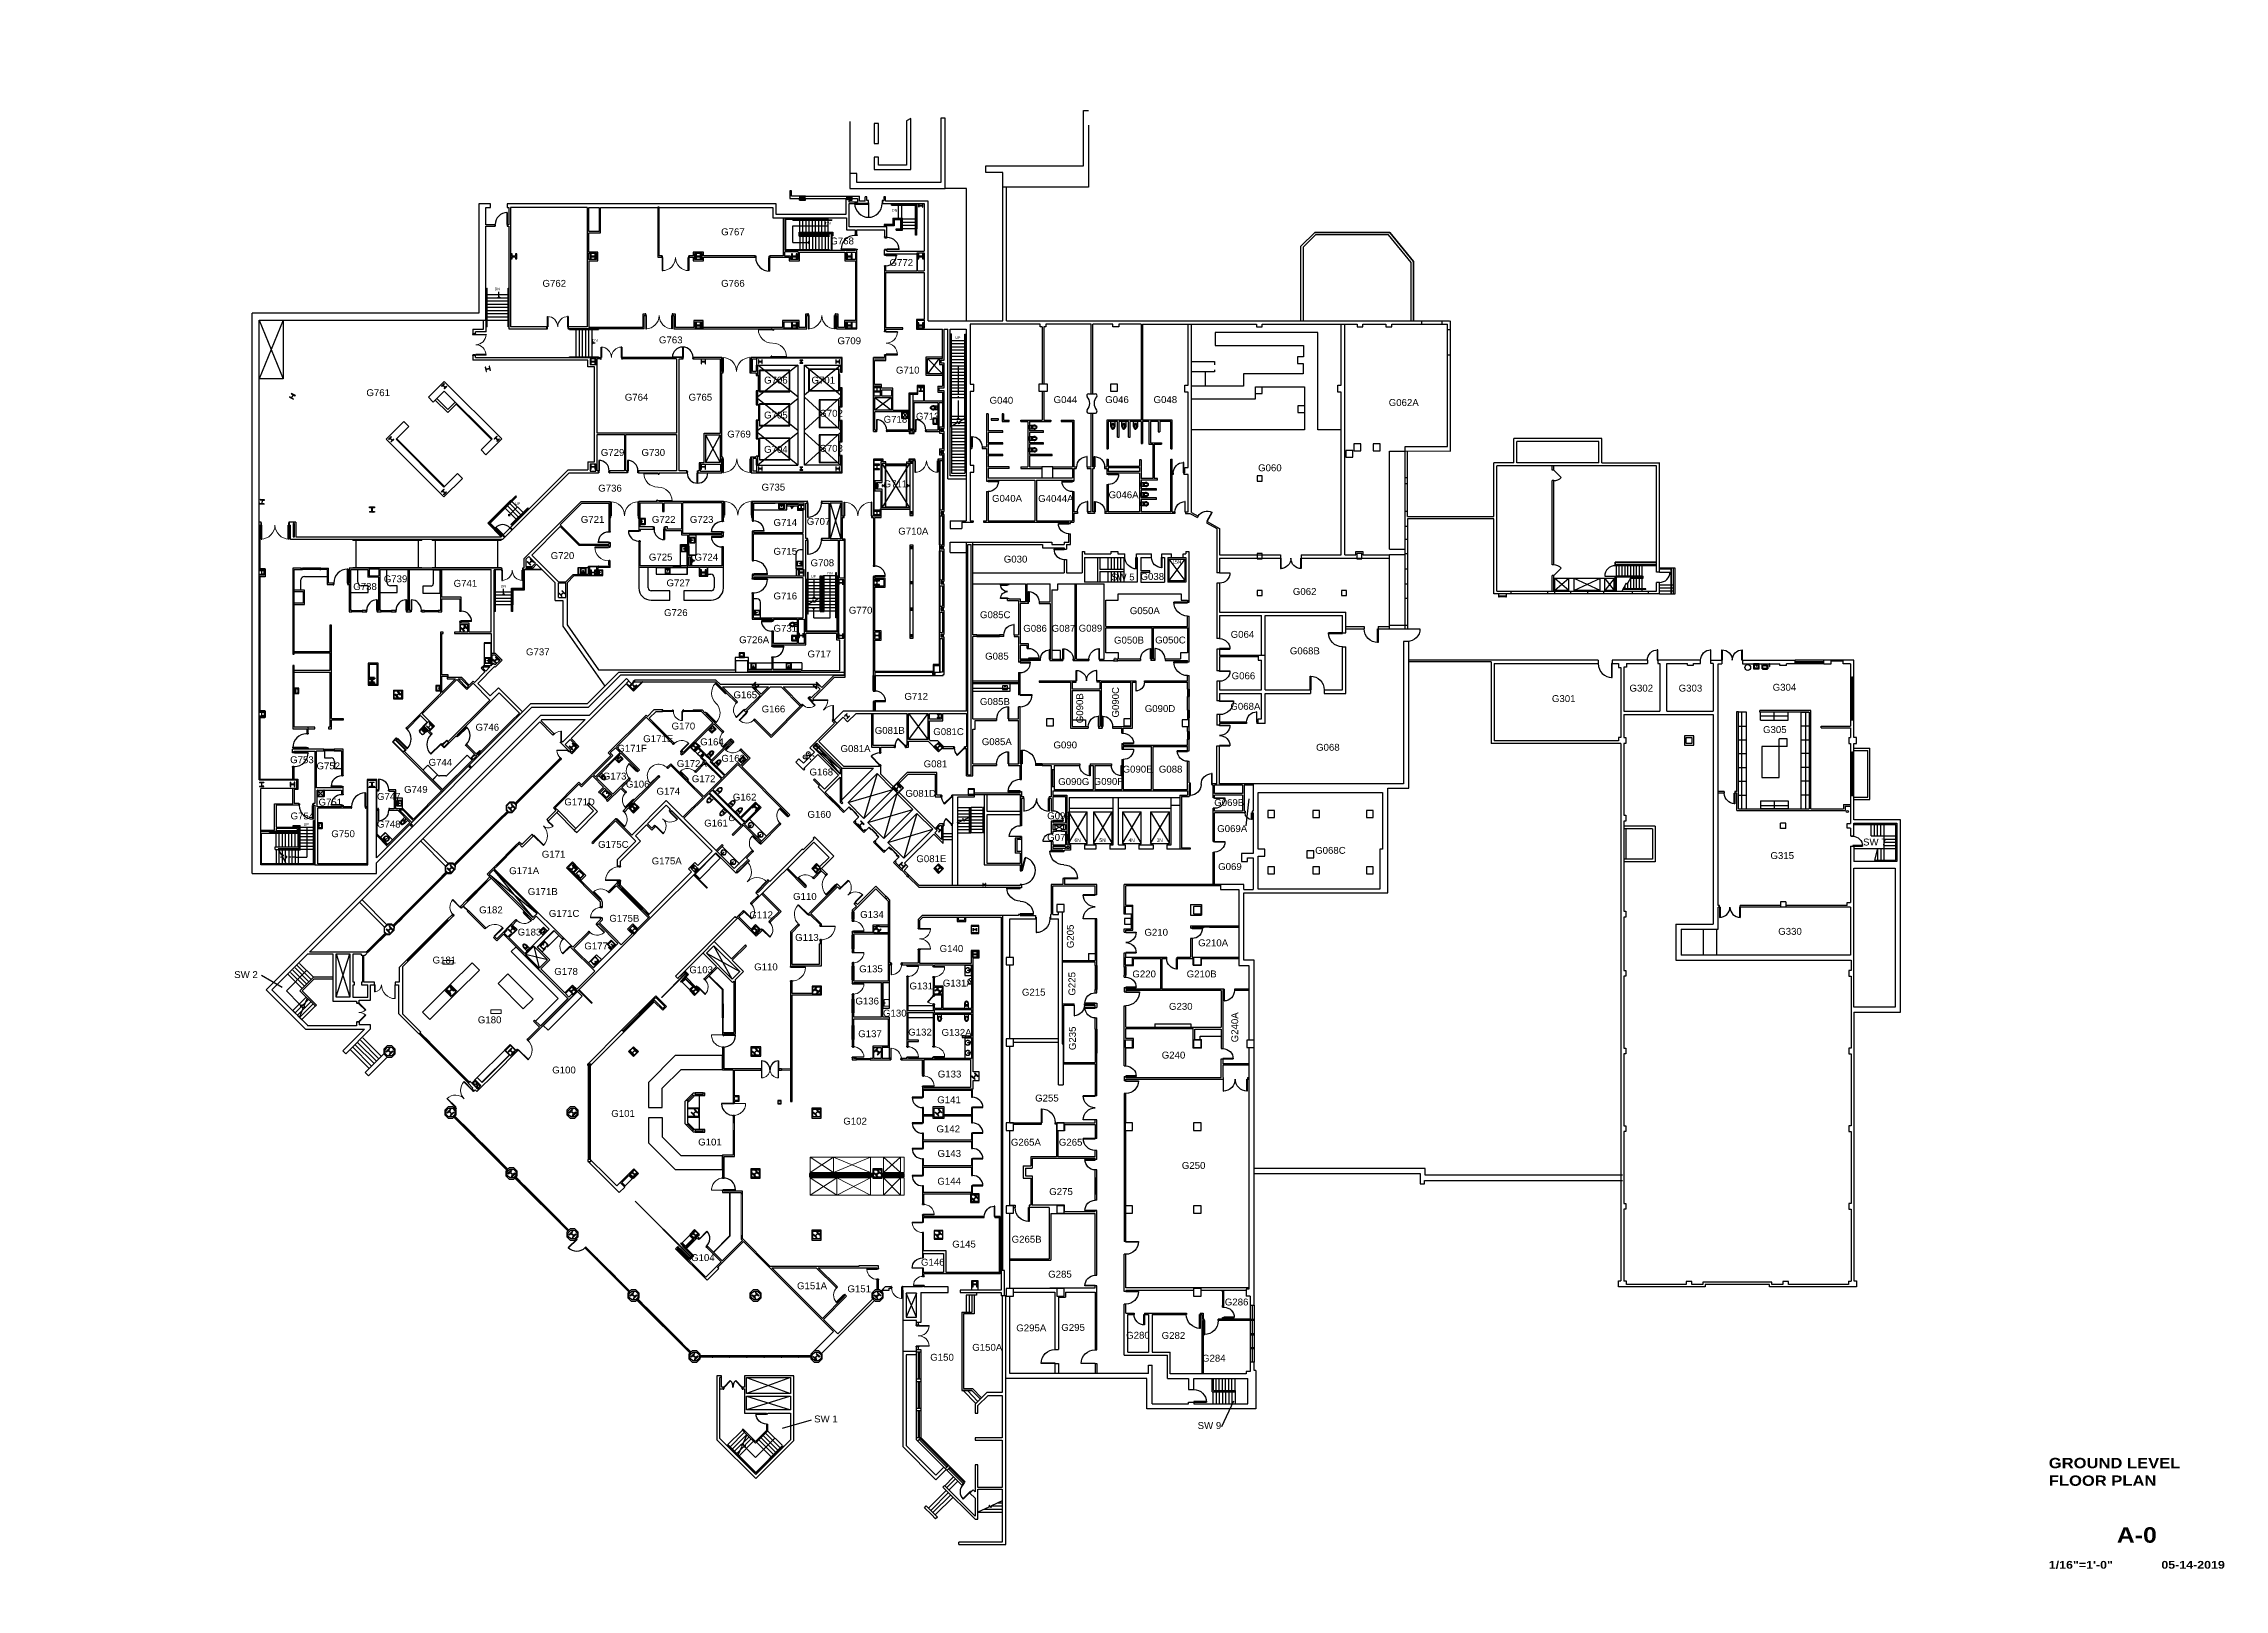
# Paper-space layout '30x42' of a CAD drawing. Header units: inches. Extents: x 1.5 to 41, y 1 to 29.
# The model-space entities are those that its viewports show. They can reach past a viewport. Long polylines and large blocks are cut down to what shows.
import ezdxf
from ezdxf.enums import TextEntityAlignment as Align

# ---------------------------------------------------------------- set-up
doc = ezdxf.new("R2010")
doc.units = ezdxf.units.IN
doc.header["$LTSCALE"] = 96
doc.header["$MEASUREMENT"] = 0
for name, pattern in [('_Hidden Lines', [0.15625, 0.09375, -0.0625]), ('AE-102i$0$Overhead 1_16_', [0.101562, 0.0625, -0.039062]), ('DASHED4', [0.1875, 0.125, -0.0625]), ('HIDDEN2', [0.1875, 0.125, -0.0625]), ('Overhead', [0.15625, 0.09375, -0.0625])]:
    doc.linetypes.add(name, pattern=pattern)
doc.layers.get('0').update_dxf_attribs({"linetype": 'CONTINUOUS'})
doc.layers.get('DEFPOINTS').update_dxf_attribs({"color": 1, "linetype": 'CONTINUOUS'})
for name, color, linetype in [('A-ANNO-ROOM', 4, 'CONTINUOUS'), ('A-ANNO-TEXT', 4, 'CONTINUOUS'), ('A-COLS', 5, 'CONTINUOUS'), ('A-DOOR', 2, 'CONTINUOUS'), ('A-FLOR-CASE', 3, 'CONTINUOUS'), ('A-FLOR-CASE-UPPR', 3, 'HIDDEN2'), ('A-FLOR-EVTR', 1, 'CONTINUOUS'), ('A-FLOR-HRAL', 1, 'CONTINUOUS'), ('A-FLOR-PFIX', 2, 'CONTINUOUS'), ('A-FLOR-STRS', 2, 'CONTINUOUS'), ('A-GLAZ', 2, 'CONTINUOUS'), ('A-GLAZ-SILL', 1, 'CONTINUOUS'), ('A-SHAFT', 1, 'CONTINUOUS'), ('A-WALL-ABOVE', 8, 'DASHED4'), ('A-WALL-FULL', 6, 'CONTINUOUS'), ('AE-102i$0$A-FLOR-HRAL', 8, 'CONTINUOUS'), ('AE-102i$0$A-FLOR-OVHD', 8, 'AE-102i$0$Overhead 1_16_'), ('T-5', 5, 'CONTINUOUS')]:
    doc.layers.add(name, color=color, linetype=linetype)
for name, color, linetype, lineweight in [('A-Case', 12, 'CONTINUOUS', 9), ('A-DOOR-1', 55, 'CONTINUOUS', 13), ('A-DOOR-2', 1, 'CONTINUOUS', 20), ('A-DOOR-3', 1, 'CONTINUOUS', 30), ('A-DOOR-4', 2, '_Hidden Lines', 20), ('A-FLOR-CASE-1', 3, 'CONTINUOUS', 20), ('A-FLOR-OTLN-1', 55, 'CONTINUOUS', 13), ('A-FLOR-OVHD', 8, 'Overhead', 9), ('A-FLOR-STRS-1', 55, 'CONTINUOUS', 13), ('A-Furn', 52, 'CONTINUOUS', 9), ('A-Genm', 13, 'CONTINUOUS', 9), ('A-GLAZ-1', 55, 'CONTINUOUS', 13), ('A-GLAZ-CWMG-1', 55, 'CONTINUOUS', 13), ('A-GLAZ-CWMG-2', 3, 'CONTINUOUS', 9), ('A-GLAZ-CWMG-3', 3, 'CONTINUOUS', 20), ('A-GLAZ-FRAM', 6, 'CONTINUOUS', 20), ('A-GLAZ-FRAM-1', 6, 'CONTINUOUS', 9), ('A-GLAZ-GLAS', 6, 'CONTINUOUS', 30), ('A-Pfix', 12, 'CONTINUOUS', 9), ('A-WALL-1', 55, 'CONTINUOUS', 13), ('A-WALL-2', 2, 'CONTINUOUS', 50), ('G-FLOR-NUM', 70, 'CONTINUOUS', 9), ('I-WALL', 2, 'CONTINUOUS', 13), ('I-WALL-1', 55, 'CONTINUOUS', 13), ('I-WALL-2', 2, 'CONTINUOUS', 50), ('P-FIXT', 6, 'CONTINUOUS', 9), ('S-COLS-2', 135, 'CONTINUOUS', 35)]:
    doc.layers.add(name, color=color, linetype=linetype, lineweight=lineweight)
doc.layers.get('DEFPOINTS').freeze()
doc.styles.add('AE-102i$0$Arial', font='arial.ttf', dxfattribs={"height": 8.851796})
doc.styles.add('ARIAL', font='arial.ttf')
doc.styles.add('ArialB', font='')
doc.styles.add('PE_Notes', font='ARIALN.TTF')
doc.styles.get('ArialB').set_extended_font_data('Arial Black')
pattern_1 = [(45, (-0.0003, 0.75), (-9.503515, 9.503515), []), (45, (-0.0003, 15.15), (-9.503515, 9.503515), [])]
pattern_2 = [(45.0003, (-0.0001, 0.75), (-9.50356, 9.50347), []), (45.0003, (-0.0002, 15.15), (-9.50356, 9.50347), [])]
pattern_3 = [(45, (-0.0002, 0.75), (-9.503515, 9.503515), []), (45, (-0.0002, 15.15), (-9.503515, 9.503515), [])]
pattern_4 = [(45, (-0.0003, 0.75), (-9.503515, 9.503515), []), (45, (-0.0003, 15.15), (-9.503515, 9.503515), [])]

psp = doc.layouts.new('30x42')

msp = doc.modelspace()

# ---------------------------------------------------------------- texts
at = {"layer": 'A-ANNO-ROOM', "style": 'ARIAL'}
for s, p in [('G767', (1576.3, 4292.5)), ('G768', (1956, 4260.7)), ('G772', (2161.8, 4185.6)), ('G762', (955.3, 4113.3)), ('G766', (1576.3, 4113.3)), ('G763', (1360.2, 3916.6)), ('G709', (1980.9, 3913.6)), ('G706', (1725.7, 3776.7)), ('G701', (1890.5, 3776.7)), ('G710', (2184.2, 3811.5)), ('G761', (343, 3733.1)), ('G764', (1241.4, 3717.3)), ('G765', (1463.2, 3717.3)), ('G040', (2509.8, 3706.6)), ('G044', (2732.4, 3708.9)), ('G046', (2911.8, 3708.9)), ('G048', (3079.9, 3708.9)), ('G062A', (3897.5, 3698.8)), ('G705', (1725.7, 3655.3)), ('G702', (1917.7, 3661.5)), ('G718', (2141.5, 3640.5)), ('G713', (2253.8, 3651.1)), ('G769', (1597.7, 3589.1)), ('G703', (1917.7, 3539.5)), ('G729', (1157.9, 3525.2)), ('G730', (1299.5, 3525.2)), ('G704', (1725.7, 3536)), ('G060', (3443.3, 3471.8)), ('G736', (1149.1, 3401)), ('G735', (1717, 3404.5)), ('G711', (2141.5, 3416.1)), ('G040A', (2518.3, 3365.5)), ('G4044A', (2678.7, 3365)), ('G046A', (2923.5, 3378)), ('G721', (1088.4, 3292.2)), ('G722', (1335.6, 3292.2)), ('G723', (1467.7, 3292.2)), ('G714', (1758.5, 3281.6)), ('G707', (1874, 3285.4)), ('G710A', (2192.4, 3251.5)), ('G720', (983.8, 3166.5)), ('G725', (1325.1, 3161.3)), ('G724', (1483.9, 3161)), ('G715', (1758.5, 3181.3)), ('G739', (403.3, 3085.6)), ('G708', (1887.3, 3141.5)), ('G030', (2559.1, 3154.2)), ('SW 5', (2932, 3092.2)), ('G038', (3034.5, 3094)), ('G738', (297.2, 3058.9)), ('G741', (646.3, 3070)), ('G727', (1386.4, 3071.5)), ('G716', (1758.5, 3026.1)), ('G062', (3564.3, 3041.7)), ('G726', (1377.9, 2968.2)), ('G770', (2020.4, 2976.5)), ('G085C', (2476.3, 2960.8)), ('G050A', (2997.3, 2974.9)), ('G726A', (1639, 2873.8)), ('G731', (1758.5, 2913.6)), ('G086', (2626.9, 2913.5)), ('G087', (2725.6, 2913.5)), ('G089', (2819.5, 2914)), ('G050B', (2942.4, 2872.4)), ('G050C', (3085.5, 2872.9)), ('G064', (3348, 2892.5)), ('G737', (897.9, 2831.7)), ('G717', (1876.8, 2824.4)), ('G085', (2494.1, 2816.7)), ('G068B', (3553.8, 2835.2)), ('G066', (3351.4, 2748.5)), ('G302', (4734.7, 2705.5)), ('G303', (4905.6, 2705.5)), ('G304', (5232.5, 2708.5)), ('G165', (1619.4, 2682.4)), ('G166', (1717.3, 2633.1)), ('G712', (2213.6, 2676.9)), ('G085B', (2476.1, 2658.9)), ('G090D', (3049.2, 2634.5)), ('G068A', (3347, 2642.3)), ('G301', (4465, 2669.1)), ('G746', (722.4, 2569.6)), ('G170', (1404.1, 2573.7)), ('G081B', (2110.5, 2558.5)), ('G081C', (2314, 2554.2)), ('G305', (5199, 2561.4)), ('G171F', (1215.6, 2496.5)), ('G171E', (1305.4, 2529.7)), ('G164', (1503.5, 2518.7)), ('G081A', (1991.5, 2495.2)), ('G085A', (2482.6, 2519.3)), ('G090', (2731.9, 2507.9)), ('G068', (3644.9, 2499.7)), ('G753', (77.8, 2456.5)), ('G752', (169.5, 2435.1)), ('G744', (559.3, 2447.5)), ('G172A', (1422.3, 2443.2)), ('G163', (1577.2, 2461.5)), ('G168', (1883.7, 2413.8)), ('G081', (2280.6, 2442.3)), ('G090E', (2972.2, 2423.7)), ('G088', (3098.2, 2423.7)), ('G747', (379.8, 2328.7)), ('G749', (474, 2353.2)), ('G173', (1165.1, 2399.6)), ('G106', (1245.3, 2371.7)), ('G174', (1351.6, 2346.9)), ('G172', (1474.4, 2390.4)), ('G162', (1617, 2326.6)), ('G081D', (2217.1, 2339.5)), ('G090G', (2748.3, 2380.5)), ('G090F', (2871.8, 2381)), ('G754', (79.4, 2261)), ('G751', (176.5, 2308.9)), ('G171D', (1031.3, 2309.8)), ('G160', (1876.5, 2266.5)), ('G092', (2710, 2261.7)), ('G069B', (3290.8, 2307.8)), ('G750', (221, 2199.2)), ('G748', (379.8, 2232.6)), ('G161', (1517.6, 2236.2)), ('G071', (2710, 2186.5)), ('G069A', (3301.2, 2216.9)), ('G171', (952.8, 2127.9)), ('G175C', (1148.5, 2162.1)), ('G175A', (1335, 2104.6)), ('G081E', (2255.2, 2112.3)), ('G068C', (3641.7, 2141.3)), ('G315', (5224.8, 2123.2)), ('SW 7', (5546.8, 2170.3)), ('G171A', (839.4, 2070.6)), ('G069', (3304.5, 2084.9)), ('G171B', (904, 1998.1)), ('G110', (1826.5, 1981.1)), ('G182', (735, 1934.3)), ('G171C', (977.4, 1922.1)), ('G175B', (1187.7, 1905.1)), ('G112', (1674.6, 1917.1)), ('G134', (2059.8, 1918.3)), ('G183', (869.1, 1857.2)), ('G177', (1100.8, 1808.9)), ('G113', (1833.7, 1838.4)), ('G140', (2336.1, 1799.8)), ('G210', (3048.1, 1856.4)), ('G210A', (3234.8, 1819.7)), ('G330', (5251.8, 1859.7)), ('G181', (573.1, 1759.9)), ('G178', (996.3, 1720.2)), ('G103', (1466, 1726)), ('G110', (1691.2, 1736.1)), ('G135', (2056.4, 1729.2)), ('SW 2', (-116.6, 1709.2)), ('G131', (2231.3, 1669.7)), ('G131A', (2347, 1679.7)), ('G215', (2622.2, 1648.1)), ('G220', (3006.2, 1711.5)), ('G210B', (3195, 1711.6)), ('G136', (2043.2, 1617.3)), ('G130', (2139.2, 1575.2)), ('G230', (3133.5, 1598.8)), ('G180', (730.5, 1552)), ('G137', (2053.1, 1503.6)), ('G132', (2227, 1509.2)), ('G132A', (2342.8, 1508.3)), ('G240', (3108.3, 1429.3)), ('G100', (989, 1377.5)), ('G133', (2329.6, 1363.4)), ('G141', (2327.8, 1273.9)), ('G255', (2668.1, 1279.9)), ('G101', (1194.4, 1226.4)), ('G102', (2001.2, 1199.6)), ('G101', (1496.4, 1126.9)), ('G142', (2325.1, 1172.6)), ('G265A', (2583.8, 1126.3)), ('G265', (2750.6, 1126.3)), ('G143', (2328.6, 1087.3)), ('G250', (3178.2, 1045.5)), ('G144', (2328.2, 990.6)), ('G275', (2717.1, 954.7)), ('G145', (2380, 772)), ('G265B', (2586.4, 788.9)), ('G104', (1471.9, 724.9)), ('G146', (2271.2, 708.9)), ('G285', (2713.5, 667.3)), ('G151A', (1840.3, 627)), ('G151', (2015.4, 616.5)), ('G286', (3327.7, 570.6)), ('G295A', (2602.6, 480.5)), ('G295', (2759.1, 482.2)), ('G280', (2984.7, 454.9)), ('G282', (3108, 454.3)), ('G150', (2303.5, 378.4)), ('G150A', (2449.5, 412.9)), ('G284', (3248.4, 375.2)), ('SW 1', (1899.8, 163.8)), ('SW 9', (3233.2, 141))]:
    msp.add_text(s, height=24, dxfattribs=at).set_placement(p)
for s, p in [('G090B', (2835.2, 2595.5)), ('G090C', (2959.5, 2615.2)), ('G205', (2802.5, 1813)), ('G225', (2808.1, 1648.3)), ('G235', (2809.7, 1458.6)), ('G240A', (3374.2, 1485.7))]:
    msp.add_text(s, height=24, rotation=90, dxfattribs=at).set_placement(p)
at = {"layer": 'A-ANNO-TEXT', "style": 'AE-102i$0$Arial'}
for s, p in [('DN', (1939.1, 4330.1)), ('DN', (2170.6, 4375.1)), ('DN', (789.4, 4101.3)), ('DN', (1128.6, 3922.6)), ('UP', (2391.1, 3931.9)), ('UP', (861.1, 3354.6)), ('UP', (1889.1, 3101.8)), ('DN', (1946, 3112.8)), ('DN', (810.3, 3067.8)), ('UP', (125.2, 2239.3))]:
    msp.add_text(s, height=8.85, dxfattribs=at).set_placement(p)
at = {"layer": 'A-ANNO-TEXT', "char_height": 12, "width": 38.515, "attachment_point": 5, "style": 'ARIAL'}
for s, insert in [('15N', (3160.9, 3156.2)), ('6N', (2815.7, 2188.6)), ('5N', (2902.4, 2188.6)), ('4N', (3003.4, 2188.6)), ('3N', (3101.4, 2188.6))]:
    msp.add_mtext(s, dxfattribs=dict(at, insert=insert))
at = {"layer": 'A-WALL-FULL', "insert": (2944.2, 2824.7), "char_height": 18, "width": 13.554, "attachment_point": 1, "style": 'PE_Notes'}
msp.add_mtext('{\\H0.25x;FEC} ', dxfattribs=at)

# ---------------------------------------------------------------- blocks, each defined once
blk = doc.blocks.new('sheettext-11x17')
at = {"style": 'ArialB'}
blk.add_attdef('FLOOR', text='', height=0.125, dxfattribs=at).set_placement((0, 2.151), align=Align.TOP_LEFT)
for tag, p, height in [('TITLE_1', (0, 1.464), 0.125), ('TITLE_2', (0, 1.251), 0.125), ('SCALE', (0, 0.25), 0.0938)]:
    blk.add_attdef(tag, p, '', height=height, dxfattribs=at)
blk.add_attdef('DWG#', text='', height=0.188, dxfattribs=at).set_placement((1.062, 0.751), align=Align.TOP_CENTER)
blk.add_attdef('DATE', text='', height=0.0938, dxfattribs=at).set_placement((2.125, 0.25), align=Align.RIGHT)
blk = doc.blocks.new('WC')
for p, q in [((-3.603083, -23.831759), (-3.603083, -23.831759)), ((-2.504894, -21.068753), (-2.504894, -21.068753))]:
    blk.add_line(p, q)
for points in [[(-6.93083, -16.399601, -0.022673), (-7, -14.875), (-7, 0), (-3.020761, 0), (0, 0), (3.020761, 0), (7, 0), (7, -14.875)], [(-6.937926, -16.211212, -0.074934), (-6.387938, -12.562014, -0.085426), (-4.920528, -9.670474, -0.066386), (-3.550098, -8.264603), (-3.550098, -6.711212), (3.449902, -6.711212), (3.449902, -8.264603, -0.066386), (4.820333, -9.670474, -0.085426), (6.287743, -12.562014, -0.111314), (6.709134, -17.991061)], [(3.991504, -23.722377, -0.562484), (3.158962, -23.529526), (2.424162, -21.300368, -0.238976), (2.492058, -20.853364, 0.08035), (3.421006, -18.976205, 0.074934), (3.837731, -16.211212, 0.074934), (3.421006, -13.446218, 0.085426), (2.414145, -11.462194, 0.066386), (1.597345, -10.624271, 0.330534), (-1.69754, -10.624271, 0.066386), (-2.51434, -11.462194, 0.085426), (-3.521201, -13.446218, 0.074934), (-3.937926, -16.211212, 0.074934), (-3.521201, -18.976205, 0.08035), (-2.592253, -20.853364, -0.238976), (-2.524357, -21.300368), (-3.250575, -23.503493, -0.549653), (-4.069149, -23.710095)], [(-4.023967, -23.748064, 0.06085), (-2.498761, -25.015482, 0.143932), (0, -25.75)], [(-2.976493, -22.67201, 0.063273), (-1.687041, -23.754089, 0.143932), (0, -24.25)], [(0, -25.75, 0.143932), (2.498761, -25.015482, 0.107177), (4.949747, -22.564786, 0.077997), (6.431696, -19.212481, 0.065232), (7, -14.875)], [(0, -24.25, 0.143932), (1.687041, -23.754089, 0.059203), (2.902316, -22.750942)]]:
    blk.add_lwpolyline(points, format="xyb")
for centre, radius, start, end in [((5.443363, -16.211212), 12.38129, 180, 197.141641), ((2.746106, -17.043143), 9.558648, 197.141641, 216.672481), ((1.035634, -18.316811), 7.426057, 216.672481, 226.574161)]:
    blk.add_arc(centre, radius, start, end)
blk = doc.blocks.new('COL-1')
at = {"layer": 'A-WALL-FULL'}
blk.add_lwpolyline([(0, 0), (30, 0), (30, 30), (0, 30)], close=True, dxfattribs=at)
blk = doc.blocks.new('*U59')
for p, q in [((0, 0), (0, 0)), ((34, 0), (34, 0))]:
    blk.add_line(p, q)
blk.add_lwpolyline([(0, 0), (0, 34), (1.75, 34), (1.75, 0)], close=True)
blk.add_arc((0, 0), 34, 0, 90)
blk = doc.blocks.new('*U25')
for p, q in [((0, 0), (0, 0)), ((44, 0), (44, 0))]:
    blk.add_line(p, q)
blk.add_lwpolyline([(0, 0), (0, 44), (1.75, 44), (1.75, 0)], close=True)
blk.add_arc((0, 0), 44, 0, 90)
blk = doc.blocks.new('*U26')
for p, q in [((0, 0), (0, 0)), ((48, 0), (48, 0))]:
    blk.add_line(p, q)
blk.add_lwpolyline([(0, 0), (0, 48), (1.75, 48), (1.75, 0)], close=True)
blk.add_arc((0, 0), 48, 0, 90)
blk = doc.blocks.new('*U27')
for p, q in [((0, 0), (0, 0)), ((-48, 0), (-48, 0))]:
    blk.add_line(p, q)
blk.add_lwpolyline([(0, 0), (0, 48), (-1.75, 48), (-1.75, 0)], close=True)
blk.add_arc((0, 0), 48, 90, 180)
blk = doc.blocks.new('*U28')
for p, q in [((0, 0), (0, 0)), ((36, 0), (36, 0))]:
    blk.add_line(p, q)
blk.add_lwpolyline([(0, 0), (0, 36), (1.75, 36), (1.75, 0)], close=True)
blk.add_arc((0, 0), 36, 0, 90)
blk = doc.blocks.new('*U29')
for p, q in [((0, 0), (0, 0)), ((-44, 0), (-44, 0))]:
    blk.add_line(p, q)
blk.add_lwpolyline([(0, 0), (0, 44), (-1.75, 44), (-1.75, 0)], close=True)
blk.add_arc((0, 0), 44, 90, 180)
blk = doc.blocks.new('*U35')
for p, q in [((0, 0), (0, 0)), ((48, 0), (48, 0))]:
    blk.add_line(p, q)
blk.add_lwpolyline([(0, 0), (0, -48), (1.75, -48), (1.75, 0)], close=True)
blk.add_arc((0, 0), 48, 270, 0)
blk = doc.blocks.new('*U36')
for p, q in [((0, 0), (0, 0)), ((36, 0), (36, 0))]:
    blk.add_line(p, q)
blk.add_lwpolyline([(0, 0), (0, -36), (1.75, -36), (1.75, 0)], close=True)
blk.add_arc((0, 0), 36, 270, 0)
blk = doc.blocks.new('*U37')
for p, q in [((0, 0), (0, 0)), ((-36, 0), (-36, 0))]:
    blk.add_line(p, q)
blk.add_lwpolyline([(0, 0), (0, -36), (-1.75, -36), (-1.75, 0)], close=True)
blk.add_arc((0, 0), 36, 180, 270)
blk = doc.blocks.new('*U38')
for p, q in [((0, 0), (0, 0)), ((-36, 0), (-36, 0))]:
    blk.add_line(p, q)
blk.add_lwpolyline([(0, 0), (0, 36), (-1.75, 36), (-1.75, 0)], close=True)
blk.add_arc((0, 0), 36, 90, 180)
blk = doc.blocks.new('*U39')
for p, q in [((0, 0), (0, 0)), ((48, 0), (48, 0))]:
    blk.add_line(p, q)
blk.add_lwpolyline([(0, 0), (0, -48), (1.75, -48), (1.75, 0)], close=True)
blk.add_arc((0, 0), 48, 270, 0)
blk = doc.blocks.new('*U40')
for p, q in [((0, 0), (0, 0)), ((-42, 0), (-42, 0))]:
    blk.add_line(p, q)
blk.add_lwpolyline([(0, 0), (0, -42), (-1.75, -42), (-1.75, 0)], close=True)
blk.add_arc((0, 0), 42, 180, 270)
blk = doc.blocks.new('*U41')
for p, q in [((0, 0), (0, 0)), ((-42, 0), (-42, 0))]:
    blk.add_line(p, q)
blk.add_lwpolyline([(0, 0), (0, 42), (-1.75, 42), (-1.75, 0)], close=True)
blk.add_arc((0, 0), 42, 90, 180)
blk = doc.blocks.new('*U42')
for p, q in [((0, 0), (0, 0)), ((42, 0), (42, 0))]:
    blk.add_line(p, q)
blk.add_lwpolyline([(0, 0), (0, 42), (1.75, 42), (1.75, 0)], close=True)
blk.add_arc((0, 0), 42, 0, 90)
blk = doc.blocks.new('*U43')
for p, q in [((0, 0), (0, 0)), ((36, 0), (36, 0))]:
    blk.add_line(p, q)
blk.add_lwpolyline([(0, 0), (0, 36), (1.75, 36), (1.75, 0)], close=True)
blk.add_arc((0, 0), 36, 0, 90)
blk = doc.blocks.new('*U22')
for p, q in [((0, 0), (0, 0)), ((36, 0), (36, 0))]:
    blk.add_line(p, q)
blk.add_lwpolyline([(0, 0), (0, 36), (1.75, 36), (1.75, 0)], close=True)
blk.add_arc((0, 0), 36, 0, 90)
blk = doc.blocks.new('*U44')
for p, q in [((0, 0), (0, 0)), ((-42, 0), (-42, 0))]:
    blk.add_line(p, q)
blk.add_lwpolyline([(0, 0), (0, -42), (-1.75, -42), (-1.75, 0)], close=True)
blk.add_arc((0, 0), 42, 180, 270)
blk = doc.blocks.new('*U45')
for p, q in [((0, 0), (0, 0)), ((42, 0), (42, 0))]:
    blk.add_line(p, q)
blk.add_lwpolyline([(0, 0), (0, -42), (1.75, -42), (1.75, 0)], close=True)
blk.add_arc((0, 0), 42, 270, 0)
blk = doc.blocks.new('*U30')
for p, q in [((0, 0), (0, 0)), ((-48, 0), (-48, 0))]:
    blk.add_line(p, q)
blk.add_lwpolyline([(0, 0), (0, 48), (-1.75, 48), (-1.75, 0)], close=True)
blk.add_arc((0, 0), 48, 90, 180)
blk = doc.blocks.new('*U19')
for p, q in [((0, 0), (0, 0)), ((-36, 0), (-36, 0))]:
    blk.add_line(p, q)
blk.add_lwpolyline([(0, 0), (0, 36), (-1.75, 36), (-1.75, 0)], close=True)
blk.add_arc((0, 0), 36, 90, 180)
blk = doc.blocks.new('*U46')
for p, q in [((0, 0), (0, 0)), ((36, 0), (36, 0))]:
    blk.add_line(p, q)
blk.add_lwpolyline([(0, 0), (0, -36), (1.75, -36), (1.75, 0)], close=True)
blk.add_arc((0, 0), 36, 270, 0)
blk = doc.blocks.new('*U33')
for p, q in [((0, 0), (0, 0)), ((-36, 0), (-36, 0))]:
    blk.add_line(p, q)
blk.add_lwpolyline([(0, 0), (0, -36), (-1.75, -36), (-1.75, 0)], close=True)
blk.add_arc((0, 0), 36, 180, 270)
blk = doc.blocks.new('*U50')
for p, q in [((0, 0), (0, 0)), ((-24, 0), (-24, 0))]:
    blk.add_line(p, q)
blk.add_lwpolyline([(0, 0), (0, 24), (-1.75, 24), (-1.75, 0)], close=True)
blk.add_arc((0, 0), 24, 90, 180)
blk = doc.blocks.new('*U14')
for p, q in [((0, 0), (0, 0)), ((-36, 0), (-36, 0))]:
    blk.add_line(p, q)
blk.add_lwpolyline([(0, 0), (0, -36), (-1.75, -36), (-1.75, 0)], close=True)
blk.add_arc((0, 0), 36, 180, 270)
blk = doc.blocks.new('*U51')
for p, q in [((0, 0), (0, 0)), ((-38, 0), (-38, 0))]:
    blk.add_line(p, q)
blk.add_lwpolyline([(0, 0), (0, -38), (-1.75, -38), (-1.75, 0)], close=True)
blk.add_arc((0, 0), 38, 180, 270)
blk = doc.blocks.new('*U53')
for p, q in [((0, 0), (0, 0)), ((38, 0), (38, 0))]:
    blk.add_line(p, q)
blk.add_lwpolyline([(0, 0), (0, 38), (1.75, 38), (1.75, 0)], close=True)
blk.add_arc((0, 0), 38, 0, 90)
blk = doc.blocks.new('*U20')
for p, q in [((0, 0), (0, 0)), ((36, 0), (36, 0))]:
    blk.add_line(p, q)
blk.add_lwpolyline([(0, 0), (0, -36), (1.75, -36), (1.75, 0)], close=True)
blk.add_arc((0, 0), 36, 270, 0)
blk = doc.blocks.new('*U15')
for p, q in [((0, 0), (0, 0)), ((-36, 0), (-36, 0))]:
    blk.add_line(p, q)
blk.add_lwpolyline([(0, 0), (0, -36), (-1.75, -36), (-1.75, 0)], close=True)
blk.add_arc((0, 0), 36, 180, 270)
blk = doc.blocks.new('*U54')
for p, q in [((0, 0), (0, 0)), ((-48, 0), (-48, 0))]:
    blk.add_line(p, q)
blk.add_lwpolyline([(0, 0), (0, -48), (-1.75, -48), (-1.75, 0)], close=True)
blk.add_arc((0, 0), 48, 180, 270)
blk = doc.blocks.new('*U31')
for p, q in [((0, 0), (0, 0)), ((48, 0), (48, 0))]:
    blk.add_line(p, q)
blk.add_lwpolyline([(0, 0), (0, -48), (1.75, -48), (1.75, 0)], close=True)
blk.add_arc((0, 0), 48, 270, 0)
blk = doc.blocks.new('*U32')
for p, q in [((0, 0), (0, 0)), ((-48, 0), (-48, 0))]:
    blk.add_line(p, q)
blk.add_lwpolyline([(0, 0), (0, 48), (-1.75, 48), (-1.75, 0)], close=True)
blk.add_arc((0, 0), 48, 90, 180)
blk = doc.blocks.new('*U47')
for p, q in [((0, 0), (0, 0)), ((28, 0), (28, 0))]:
    blk.add_line(p, q)
blk.add_lwpolyline([(0, 0), (0, -28), (1.75, -28), (1.75, 0)], close=True)
blk.add_arc((0, 0), 28, 270, 0)
blk = doc.blocks.new('*U48')
for p, q in [((0, 0), (0, 0)), ((36, 0), (36, 0))]:
    blk.add_line(p, q)
blk.add_lwpolyline([(0, 0), (0, 36), (1.75, 36), (1.75, 0)], close=True)
blk.add_arc((0, 0), 36, 0, 90)
blk = doc.blocks.new('*U49')
for p, q in [((0, 0), (0, 0)), ((46, 0), (46, 0))]:
    blk.add_line(p, q)
blk.add_lwpolyline([(0, 0), (0, 46), (1.75, 46), (1.75, 0)], close=True)
blk.add_arc((0, 0), 46, 0, 90)
blk = doc.blocks.new('*U23')
for p, q in [((0, 0), (0, 0)), ((-46, 0), (-46, 0))]:
    blk.add_line(p, q)
blk.add_lwpolyline([(0, 0), (0, -46), (-1.75, -46), (-1.75, 0)], close=True)
blk.add_arc((0, 0), 46, 180, 270)
blk = doc.blocks.new('*U24')
for p, q in [((0, 0), (0, 0)), ((46, 0), (46, 0))]:
    blk.add_line(p, q)
blk.add_lwpolyline([(0, 0), (0, 46), (1.75, 46), (1.75, 0)], close=True)
blk.add_arc((0, 0), 46, 0, 90)
blk = doc.blocks.new('*U52')
for p, q in [((0, 0), (0, 0)), ((48, 0), (48, 0))]:
    blk.add_line(p, q)
blk.add_lwpolyline([(0, 0), (0, 48), (1.75, 48), (1.75, 0)], close=True)
blk.add_arc((0, 0), 48, 0, 90)
blk = doc.blocks.new('*U55')
for p, q in [((0, 0), (0, 0)), ((-40, 0), (-40, 0))]:
    blk.add_line(p, q)
blk.add_lwpolyline([(0, 0), (0, 40), (-1.75, 40), (-1.75, 0)], close=True)
blk.add_arc((0, 0), 40, 90, 180)
blk = doc.blocks.new('*U56')
for p, q in [((0, 0), (0, 0)), ((-32, 0), (-32, 0))]:
    blk.add_line(p, q)
blk.add_lwpolyline([(0, 0), (0, -32), (-1.75, -32), (-1.75, 0)], close=True)
blk.add_arc((0, 0), 32, 180, 270)
blk = doc.blocks.new('*U57')
for p, q in [((0, 0), (0, 0)), ((-24, 0), (-24, 0))]:
    blk.add_line(p, q)
blk.add_lwpolyline([(0, 0), (0, -24), (-1.75, -24), (-1.75, 0)], close=True)
blk.add_arc((0, 0), 24, 180, 270)
blk = doc.blocks.new('*U58')
for p, q in [((0, 0), (0, 0)), ((24, 0), (24, 0))]:
    blk.add_line(p, q)
blk.add_lwpolyline([(0, 0), (0, -24), (1.75, -24), (1.75, 0)], close=True)
blk.add_arc((0, 0), 24, 270, 0)
blk = doc.blocks.new('*U21')
for p, q in [((0, 0), (0, 0)), ((-36, 0), (-36, 0))]:
    blk.add_line(p, q)
blk.add_lwpolyline([(0, 0), (0, 36), (-1.75, 36), (-1.75, 0)], close=True)
blk.add_arc((0, 0), 36, 90, 180)
blk = doc.blocks.new('DORPL03')
for p, q in [((0, 0), (0, 0.5)), ((0, 0), (0.03125, 0)), ((0.03125, 0), (0.03125, 0.5)), ((0.96875, 0), (0.96875, 0.5)), ((0.96875, 0), (1, 0)), ((1, 0), (1, 0.5))]:
    blk.add_line(p, q)
for centre, start, end in [((0, 0), 0, 90), ((1, 0), 90, 180)]:
    blk.add_arc(centre, 0.5, start, end)
blk = doc.blocks.new('LAVHC4')
for p, q in [((-9.5, 0), (9.5, 0)), ((-10, -17.046589), (-10, -0.5)), ((-7.037044, -13.416795), (-6.580252, -5.19453)), ((-5.581791, -4.25), (5.581791, -4.25)), ((-5.539354, -15), (5.539354, -15)), ((7.037044, -13.416795), (6.580252, -5.19453)), ((10, -0.5), (10, -17.046589))]:
    blk.add_line(p, q)
for points in [[(-9.5, 0, 0.065543), (-9.648516, -0.019553, 0.087946), (-9.75, -0.066987, 0.043207), (-9.849429, -0.150571, 0.043207), (-9.933013, -0.25, 0.087946), (-9.980447, -0.351484, 0.065543), (-10, -0.5)], [(10, -0.5, 0.065543), (9.980447, -0.351484, 0.087946), (9.933013, -0.25, 0.043207), (9.849429, -0.150571, 0.043207), (9.75, -0.066987, 0.087946), (9.648516, -0.019553, 0.065543), (9.5, 0)], [(-10, -17.046589, 0.061553), (-9.982606, -17.187347, 0.084107), (-9.940741, -17.282697, 0.039062), (-9.865923, -17.379174, 0.039062), (-9.777011, -17.46284, 0.084107), (-9.686081, -17.513595, 0.061553), (-9.547619, -17.544316)], [(-9.547619, -17.544316, 0.007949), (-5.398899, -17.874775, 0.014949), (-3.186834, -17.949334, 0.000949), (0, -17.955385, 0.000949), (3.186834, -17.949334, 0.014949), (5.398899, -17.874775, 0.007949), (9.547619, -17.544316)], [(-7.037044, -13.416795, 0.050866), (-7.020454, -13.776064, 0.073218), (-6.947859, -14.015861, 0.028563), (-6.762423, -14.357529, 0.050866), (-6.629034, -14.530823, 0.050866), (-6.463406, -14.673619, 0.028563), (-6.132551, -14.877722, 0.073218), (-5.897149, -14.963507, 0.050866), (-5.539354, -15)], [(-5.581791, -4.25, 0.063221), (-5.869829, -4.286566, 0.085725), (-6.065686, -4.374874, 0.040781), (-6.261236, -4.53176, 0.040781), (-6.428729, -4.718307, 0.085725), (-6.527764, -4.908965, 0.063221), (-6.580252, -5.19453)], [(5.539354, -15, 0.050866), (5.897149, -14.963507, 0.073218), (6.132551, -14.877722, 0.028563), (6.463406, -14.673619, 0.050866), (6.629034, -14.530823, 0.050866), (6.762423, -14.357529, 0.028563), (6.947859, -14.015861, 0.073218), (7.020454, -13.776064, 0.050866), (7.037044, -13.416795)], [(6.580252, -5.19453, 0.063221), (6.527764, -4.908965, 0.085725), (6.428729, -4.718307, 0.040781), (6.261236, -4.53176, 0.040781), (6.065686, -4.374874, 0.085725), (5.869829, -4.286566, 0.063221), (5.581791, -4.25)], [(9.547619, -17.544316, 0.061553), (9.686081, -17.513595, 0.084107), (9.777011, -17.46284, 0.039062), (9.865923, -17.379174, 0.039062), (9.940741, -17.282697, 0.084107), (9.982606, -17.187347, 0.061553), (10, -17.046589)]]:
    blk.add_lwpolyline(points, format="xyb")
blk.add_lwpolyline([(0.704769, -7.006515, -0.043661), (0.649519, -7.125, -0.043661), (0.574533, -7.232091, -0.043661), (0.482091, -7.324533, -0.043661), (0.375, -7.399519, -0.043661), (0.256515, -7.454769, -0.043661), (0.130236, -7.488606, -0.043661), (0, -7.5, -0.043661), (-0.130236, -7.488606, -0.043661), (-0.256515, -7.454769, -0.043661), (-0.375, -7.399519, -0.043661), (-0.482091, -7.324533, -0.043661), (-0.574533, -7.232091, -0.043661), (-0.649519, -7.125, -0.043661), (-0.704769, -7.006515, -0.043661), (-0.738606, -6.880236, -0.043661), (-0.75, -6.75, -0.043661), (-0.738606, -6.619764, -0.043661), (-0.704769, -6.493485, -0.043661), (-0.649519, -6.375, -0.043661), (-0.574533, -6.267909, -0.043661), (-0.482091, -6.175467, -0.043661), (-0.375, -6.100481, -0.043661), (-0.256515, -6.045231, -0.043661), (-0.130236, -6.011394, -0.043661), (0, -6, -0.043661), (0.130236, -6.011394, -0.043661), (0.256515, -6.045231, -0.043661), (0.375, -6.100481, -0.043661), (0.482091, -6.175467, -0.043661), (0.574533, -6.267909, -0.043661), (0.649519, -6.375, -0.043661), (0.704769, -6.493485, -0.043661), (0.738606, -6.619764, -0.043661), (0.75, -6.75, -0.043661), (0.738606, -6.880236, -0.043661)], format="xyb", close=True)
blk = doc.blocks.new('*U17')
for p, q in [((0, 0), (0, 0)), ((-36, 0), (-36, 0))]:
    blk.add_line(p, q)
blk.add_lwpolyline([(0, 0), (0, -36), (-1.75, -36), (-1.75, 0)], close=True)
blk.add_arc((0, 0), 36, 180, 270)
blk = doc.blocks.new('*U18')
for p, q in [((0, 0), (0, 0)), ((-36, 0), (-36, 0))]:
    blk.add_line(p, q)
blk.add_lwpolyline([(0, 0), (0, 36), (-1.75, 36), (-1.75, 0)], close=True)
blk.add_arc((0, 0), 36, 90, 180)
blk = doc.blocks.new('fire-valvecab')
blk.add_lwpolyline([(-8.5, 1.75), (-0.25, 1.75), (-0.25, 20.25), (-8.5, 20.25)], close=True)
blk.add_lwpolyline([(-2, 1.75), (-2, 0), (0, 0), (0, 22), (-2, 22), (-2, 20.25)])
blk = doc.blocks.new('*U16')
for p, q in [((0, 0), (0, 0)), ((-48, 0), (-48, 0))]:
    blk.add_line(p, q)
blk.add_lwpolyline([(0, 0), (0, -48), (-1.75, -48), (-1.75, 0)], close=True)
blk.add_arc((0, 0), 48, 180, 270)
blk = doc.blocks.new('American Standard Afwall Toilet - 2634_001-1487133-ABSWR_AR_GL')
at = {"layer": 'P-FIXT'}
for p, q in [((1555.5, 2385.9), (1556.6, 2386.9)), ((1559.1, 2382.3), (1555.5, 2385.9)), ((1557.6, 2387.9), (1566.1, 2396.4)), ((1559, 2382.3), (1560.1, 2383.4)), ((1561.1, 2384.4), (1561.2, 2384.5)), ((1562.8, 2380.7), (1561.7, 2379.6)), ((1565.3, 2376.1), (1561.8, 2379.7)), ((1563.9, 2381.8), (1563.8, 2381.7)), ((1566.3, 2377.2), (1565.3, 2376.1)), ((1566.1, 2396.4), (1566.1, 2396.4)), ((1566.4, 2389.1), (1566.5, 2389.2)), ((1575.9, 2386.7), (1567.3, 2378.1)), ((1573.4, 2398.9), (1578.3, 2394)), ((1575.9, 2386.8), (1575.9, 2386.7)), ((1578.9, 2399.1), (1578.5, 2399.5))]:
    blk.add_line(p, q, dxfattribs=at)
at = {"layer": 'P-FIXT', "flags": 128}
for points in [[(1563.8, 2390.6), (1563.8, 2390.9), (1563.8, 2391.2), (1563.8, 2391.5), (1563.8, 2391.8), (1563.9, 2392.1), (1563.9, 2392.4), (1564, 2392.7), (1564, 2393), (1564.1, 2393.2), (1564.2, 2393.5), (1564.3, 2393.8), (1564.5, 2394.1), (1564.6, 2394.3), (1564.7, 2394.6), (1564.9, 2394.9), (1565, 2395.1), (1565.2, 2395.4), (1565.4, 2395.6), (1565.6, 2395.8), (1565.8, 2396), (1566, 2396.3), (1566.1, 2396.4)], [(1565.6, 2386.1), (1565.4, 2386.4), (1565.2, 2386.6), (1565, 2386.9), (1564.9, 2387.1), (1564.7, 2387.4), (1564.6, 2387.6), (1564.4, 2387.9), (1564.3, 2388.2), (1564.2, 2388.4), (1564.1, 2388.7), (1564, 2389), (1564, 2389.3), (1563.9, 2389.6), (1563.9, 2389.9), (1563.8, 2390.2), (1563.8, 2390.5), (1563.8, 2390.6)], [(1570, 2384.4), (1569.7, 2384.4), (1569.4, 2384.4), (1569.1, 2384.5), (1568.8, 2384.5), (1568.6, 2384.6), (1568.3, 2384.7), (1568, 2384.8), (1567.7, 2384.9), (1567.4, 2385), (1567.2, 2385.1), (1566.9, 2385.2), (1566.6, 2385.4), (1566.4, 2385.5), (1566.1, 2385.7), (1565.9, 2385.9), (1565.7, 2386.1), (1565.6, 2386.1)], [(1566.1, 2396.4), (1566.6, 2396.8), (1567.1, 2397.3), (1567.6, 2397.6), (1568.1, 2398), (1568.7, 2398.4), (1569.3, 2398.7), (1569.8, 2399), (1570.4, 2399.3), (1571, 2399.5), (1571.6, 2399.8), (1572.2, 2400), (1572.8, 2400.2), (1573.5, 2400.3), (1574.1, 2400.5), (1574.1, 2400.5)], [(1569.2, 2391.9), (1569.3, 2392), (1569.4, 2392.1), (1569.4, 2392.1), (1569.5, 2392.2), (1569.5, 2392.2)], [(1575.8, 2386.7), (1575.6, 2386.5), (1575.4, 2386.3), (1575.2, 2386.1), (1574.9, 2385.9), (1574.7, 2385.7), (1574.5, 2385.6), (1574.2, 2385.4), (1573.9, 2385.3), (1573.7, 2385.1), (1573.4, 2385), (1573.1, 2384.9), (1572.9, 2384.8), (1572.6, 2384.7), (1572.3, 2384.6), (1572, 2384.5), (1571.7, 2384.5), (1571.4, 2384.4), (1571.1, 2384.4), (1570.8, 2384.4), (1570.5, 2384.4), (1570.2, 2384.4), (1570, 2384.4)], [(1571.6, 2390.1), (1571.6, 2390.1), (1571.5, 2390), (1571.5, 2389.9), (1571.4, 2389.9), (1571.3, 2389.8)], [(1574.1, 2400.5), (1574.4, 2400.5), (1574.6, 2400.6), (1574.8, 2400.6), (1575, 2400.6), (1575.3, 2400.6), (1575.5, 2400.6), (1575.7, 2400.6), (1575.9, 2400.5), (1576.2, 2400.5), (1576.4, 2400.5), (1576.6, 2400.4), (1576.8, 2400.4), (1577, 2400.3), (1577.3, 2400.2), (1577.5, 2400.1), (1577.7, 2400), (1577.9, 2399.9), (1578.1, 2399.8), (1578.3, 2399.7), (1578.4, 2399.6), (1578.6, 2399.4), (1578.8, 2399.3)], [(1579.9, 2394.7), (1579.8, 2394.1), (1579.6, 2393.5), (1579.4, 2392.9), (1579.2, 2392.2), (1579, 2391.6), (1578.7, 2391), (1578.4, 2390.5), (1578.1, 2389.9), (1577.8, 2389.3), (1577.5, 2388.8), (1577.1, 2388.3), (1576.7, 2387.7), (1576.3, 2387.2), (1575.9, 2386.8), (1575.8, 2386.7)], [(1578.8, 2399.3), (1578.9, 2399.2), (1579, 2399), (1579.1, 2398.8), (1579.3, 2398.6), (1579.4, 2398.4), (1579.5, 2398.2), (1579.6, 2398), (1579.6, 2397.8), (1579.7, 2397.6), (1579.8, 2397.3), (1579.8, 2397.1), (1579.9, 2396.9), (1579.9, 2396.7), (1580, 2396.5), (1580, 2396.2), (1580, 2396), (1580, 2395.8), (1580, 2395.6), (1580, 2395.3), (1580, 2395.1), (1579.9, 2394.9), (1579.9, 2394.7)]]:
    blk.add_lwpolyline(points, dxfattribs=at)
at = {"layer": 'P-FIXT'}
for centre, radius, start, end in [((1571.2, 2391), 7.43, 133.1382, 182.8618), ((1571.2, 2391), 7.43, 182.8618, 220.55372), ((1570.4, 2391.8), 7.43, 229.44628, 267.1382), ((1571.1, 2391.9), 5.43, 137.11961, 194.88039), ((1571.1, 2391.9), 5.43, 137.11961, 194.88039), ((1571.5, 2392), 5.84, 194.88039, 224.34021), ((1571.5, 2392), 5.84, 194.88039, 224.34021), ((1577.2, 2384.6), 16.2, 100.8618, 133.1382), ((1577.2, 2384.6), 16.2, 100.8618, 133.1382), ((1575, 2388.3), 10.8, 98.63651, 137.11961), ((1575, 2388.3), 10.8, 98.63651, 137.11961), ((1571.4, 2392.1), 5.84, 225.65979, 255.11961), ((1571.4, 2392.1), 5.84, 225.65979, 255.11961), ((1571.3, 2391.7), 5.43, 255.11961, 312.88039), ((1571.3, 2391.7), 5.43, 255.11961, 312.88039), ((1570.4, 2391.8), 7.43, 267.1382, 316.8618), ((1574.7, 2394.3), 4.81, 53.76819, 106.23181), ((1574.7, 2394.3), 4.81, 53.76819, 106.23181), ((1575.2, 2394.9), 5.65, 51.1382, 100.8618), ((1575.2, 2394.9), 5.65, 53.77774, 100.8618), ((1567.7, 2395.6), 10.8, 312.88039, 351.36349), ((1567.7, 2395.6), 10.8, 312.88039, 351.36349), ((1564, 2397.8), 16.2, 316.8618, 317.0396), ((1564, 2397.8), 16.2, 317.0396, 349.1382), ((1564, 2397.8), 16.2, 317.0396, 349.1382), ((1573.7, 2395.3), 4.81, 343.76819, 36.23181), ((1573.7, 2395.3), 4.81, 343.76819, 36.23181), ((1574.4, 2395.8), 5.65, 349.1382, 38.8618), ((1574.4, 2395.8), 5.65, 349.1382, 36.22226)]:
    blk.add_arc(centre, radius, start, end, dxfattribs=at)
blk = doc.blocks.new('American_Standard_Wall_Hung_Lavatory - 0355_012-1968596-ABSWR_AR_GL')
at = {"layer": 'P-FIXT'}
for p, q in [((958.4, 1914.6), (943.9, 1900.1)), ((944, 1900), (943.9, 1900.1)), ((944.2, 1899.8), (944, 1900)), ((944.4, 1899.6), (944.2, 1899.8)), ((945.5, 1898.6), (944.4, 1899.6)), ((947.4, 1896.7), (945.5, 1898.6)), ((949.5, 1894.5), (947.4, 1896.7)), ((953.9, 1904.7), (953, 1905.5)), ((968.4, 1900.9), (957.6, 1890.1)), ((958.4, 1914.6), (958.5, 1914.5)), ((958.5, 1914.5), (958.7, 1914.3)), ((958.7, 1914.3), (958.9, 1914.1)), ((958.9, 1914.1), (960, 1913.1)), ((967.1, 1899.1), (959.4, 1891.4)), ((960, 1913.1), (961.8, 1911.2)), ((961.8, 1911.2), (964, 1909)), ((964, 1909), (963.4, 1908.4)), ((964, 1909), (970.3, 1902.7)), ((967.5, 1899.5), (967.1, 1899.1)), ((967.8, 1899.2), (967.5, 1899.5)), ((970.3, 1902.7), (968.4, 1900.9)), ((970.3, 1902.7), (970.4, 1902.6)), ((970.4, 1902.6), (970.4, 1902.6)), ((970.4, 1902.6), (970.8, 1902.2)), ((950.1, 1895.1), (949.5, 1894.5)), ((955.8, 1888.2), (949.5, 1894.5)), ((957.6, 1890.1), (955.8, 1888.2)), ((955.9, 1888.1), (955.8, 1888.2)), ((956.3, 1887.7), (955.9, 1888.1)), ((955.9, 1888.1), (955.9, 1888.1)), ((959.4, 1891.4), (959, 1891.1)), ((959, 1891.1), (959.3, 1890.8))]:
    blk.add_line(p, q, dxfattribs=at)
at = {"layer": 'P-FIXT', "flags": 128}
for points in [[(950.1, 1895.1), (949.1, 1896.2), (948, 1897.3)], [(961.2, 1910.5), (962.3, 1909.5), (963.4, 1908.4)], [(967.5, 1899.5), (969, 1901.1), (970.4, 1902.6)], [(955.9, 1888.1), (957.5, 1889.5), (959, 1891.1)]]:
    blk.add_lwpolyline(points, dxfattribs=at)
at = {"layer": 'P-FIXT'}
for centre, radius, start, end in [((1008.6, 1954.5), 83.3, 221.44902, 224.42314), ((949.7, 1900.3), 1, 141.907, 206.58615), ((959.5, 1905.2), 12, 206.58615, 225.03778), ((986.6, 1871.3), 47.9, 134.49236, 141.907), ((1008.6, 1954.5), 83.3, 224.48758, 227.30255), ((986.7, 1871.2), 46.9, 134.48153, 141.907), ((959.7, 1905.1), 11, 206.58615, 225.03778), ((954.2, 1899.9), 4.5, 225.03778, 290.3757), ((954.4, 1899.7), 3.5, 225.03778, 290.3757), ((987.2, 1871.9), 47.9, 128.093, 135.50764), ((987.3, 1871.8), 46.9, 128.093, 135.51847), ((951.7, 1906.8), 11, 290.3757, 315), ((951.6, 1906.9), 12, 290.3757, 315), ((958.4, 1900.1), 0.875, 45, 225), ((958.3, 1908.8), 1, 63.41385, 128.093), ((958.4, 1900.1), 0.875, 225, 45), ((953.5, 1898.9), 11, 44.96222, 63.41385), ((953.3, 1899), 12, 44.96222, 63.41385), ((904.1, 1849.9), 83.3, 45.57686, 48.55098), ((951.7, 1906.8), 11, 315, 339.6243), ((960.3, 1895.4), 0.687, 45, 225), ((960.3, 1895.4), 0.688, 225, 45), ((951.6, 1906.9), 12, 315, 339.6243), ((961.7, 1896.8), 0.688, 45, 225), ((958.8, 1904.2), 3.5, 339.6243, 44.96222), ((961.7, 1896.8), 0.687, 225, 45), ((958.6, 1904.3), 4.5, 339.6243, 44.96222), ((961.7, 1896.8), 0.687, 300, 330), ((963.1, 1898.2), 0.687, 45, 225), ((904.1, 1849.9), 83.3, 42.69745, 45.51242), ((963.1, 1898.2), 0.688, 225, 45), ((963.1, 1898.2), 0.688, 300, 315), ((904.1, 1849.9), 83.3, 39.56028, 42.43677), ((967.6, 1901.7), 1.14, 315, 2.01624), ((1008.6, 1954.5), 83.3, 227.56323, 230.43972), ((956.8, 1890.9), 1.14, 267.98376, 314.99937), ((960.3, 1895.4), 0.688, 315, 330)]:
    blk.add_arc(centre, radius, start, end, dxfattribs=at)
for points in [[(948, 1897.3), (947.7, 1897.6), (947.1, 1898.3), (946.5, 1899), (946.2, 1899.3)], [(959.2, 1912.3), (959.6, 1912), (960.2, 1911.4), (960.9, 1910.8), (961.2, 1910.5)], [(963.4, 1908.4), (964.3, 1907.5), (966, 1905.7), (967.6, 1903.9), (968.3, 1903)], [(968.3, 1903), (968.4, 1902.8), (968.6, 1902.6), (968.7, 1902.2), (968.8, 1901.9), (968.8, 1901.8)], [(968.8, 1901.8), (968.8, 1901.7), (968.8, 1901.5), (968.7, 1901.3), (968.6, 1901.1), (968.5, 1901), (968.4, 1900.9)], [(955.6, 1890.2), (954.7, 1891), (952.8, 1892.5), (951, 1894.2), (950.1, 1895.1)], [(956.8, 1889.7), (956.6, 1889.8), (956.3, 1889.8), (955.9, 1890), (955.7, 1890.1), (955.6, 1890.2)], [(957.6, 1890.1), (957.6, 1890), (957.4, 1889.9), (957.2, 1889.8), (957, 1889.8), (956.8, 1889.7), (956.8, 1889.7)]]:
    blk.add_open_spline(points, degree=3, dxfattribs=at)
blk = doc.blocks.new('American_Standard_Wall_Hung_Lavatory - 0355_012-1870799-ABSWR_AR_GL')
at = {"layer": 'P-FIXT'}
for p, q in [((1651.5, 2509.9), (1637, 2495.4)), ((1651.5, 2509.9), (1651.6, 2509.8)), ((1651.6, 2509.8), (1651.8, 2509.6)), ((1651.8, 2509.6), (1652, 2509.5)), ((1652, 2509.5), (1653, 2508.4)), ((1653, 2508.4), (1654.9, 2506.5)), ((1654.9, 2506.5), (1657.1, 2504.3)), ((1657.1, 2504.3), (1656.5, 2503.7)), ((1657.1, 2504.3), (1663.4, 2498.1)), ((1637.1, 2495.4), (1637, 2495.4)), ((1637.3, 2495.1), (1637.1, 2495.4)), ((1637.5, 2495), (1637.3, 2495.1)), ((1638.6, 2493.9), (1637.5, 2495)), ((1640.4, 2492), (1638.6, 2493.9)), ((1642.6, 2489.8), (1640.4, 2492)), ((1643.2, 2490.4), (1642.6, 2489.8)), ((1648.9, 2483.6), (1642.6, 2489.8)), ((1646.1, 2500.8), (1647, 2500)), ((1650.7, 2485.4), (1648.9, 2483.6)), ((1649, 2483.5), (1648.9, 2483.6)), ((1649.8, 2482.6), (1649, 2483.5)), ((1649, 2483.5), (1649, 2483.5)), ((1661.5, 2496.2), (1650.7, 2485.4)), ((1652.5, 2486.7), (1652.1, 2486.4)), ((1652.1, 2486.4), (1652.9, 2485.7)), ((1660.2, 2494.5), (1652.5, 2486.7)), ((1660.6, 2494.8), (1660.2, 2494.5)), ((1661.3, 2494.1), (1660.6, 2494.8)), ((1663.4, 2498.1), (1661.5, 2496.2)), ((1663.4, 2498.1), (1663.5, 2498)), ((1663.5, 2498), (1663.5, 2497.9)), ((1663.5, 2497.9), (1664.3, 2497.1))]:
    blk.add_line(p, q, dxfattribs=at)
at = {"layer": 'P-FIXT', "flags": 128}
for points in [[(1654.3, 2505.9), (1655.4, 2504.8), (1656.5, 2503.7)], [(1643.2, 2490.4), (1642.1, 2491.5), (1641.1, 2492.6)], [(1649, 2483.5), (1650.6, 2484.9), (1652.1, 2486.4)], [(1660.6, 2494.8), (1662.1, 2496.4), (1663.5, 2497.9)]]:
    blk.add_lwpolyline(points, dxfattribs=at)
at = {"layer": 'P-FIXT'}
for centre, radius, start, end in [((1680.3, 2467.3), 47.9, 128.093, 135.50764), ((1680.4, 2467.2), 46.9, 128.093, 135.51847), ((1651.4, 2504.2), 1, 63.41385, 128.093), ((1646.6, 2494.2), 11, 44.96222, 63.41385), ((1646.4, 2494.3), 12, 44.96222, 63.41385), ((1597.2, 2445.2), 83.3, 45.57686, 48.55098), ((1651.7, 2499.6), 4.5, 339.6243, 44.96222), ((1597.2, 2445.2), 83.3, 42.69745, 45.51242), ((1701.7, 2549.8), 83.3, 221.44902, 224.42314), ((1642.8, 2495.6), 1, 141.907, 206.58615), ((1652.6, 2500.5), 12, 206.58615, 225.03778), ((1679.7, 2466.7), 47.9, 134.49236, 141.907), ((1701.7, 2549.8), 83.3, 224.48758, 227.30255), ((1679.8, 2466.6), 46.9, 134.48153, 141.907), ((1652.7, 2500.4), 11, 206.58615, 225.03778), ((1647.3, 2495.2), 4.5, 225.03778, 290.3757), ((1647.4, 2495.1), 3.5, 225.03778, 290.3757), ((1701.7, 2549.8), 83.3, 227.56323, 230.43972), ((1644.8, 2502.1), 11, 290.3757, 315), ((1644.7, 2502.2), 12, 290.3757, 315), ((1649.9, 2486.2), 1.14, 267.98376, 314.99937), ((1651.5, 2495.4), 0.875, 45, 225), ((1651.5, 2495.4), 0.875, 225, 45), ((1644.8, 2502.1), 11, 315, 339.6243), ((1653.4, 2490.8), 0.687, 45, 225), ((1653.4, 2490.8), 0.688, 225, 45), ((1644.7, 2502.2), 12, 315, 339.6243), ((1653.4, 2490.8), 0.688, 315, 330), ((1654.8, 2492.2), 0.687, 45, 225), ((1651.9, 2499.5), 3.5, 339.6243, 44.96222), ((1654.8, 2492.2), 0.687, 225, 45), ((1654.8, 2492.2), 0.688, 300, 330), ((1656.2, 2493.6), 0.687, 45, 225), ((1656.2, 2493.6), 0.687, 225, 45), ((1656.2, 2493.6), 0.688, 300, 315), ((1597.2, 2445.2), 83.3, 39.56028, 42.43677), ((1660.7, 2497.1), 1.14, 315, 2.01624)]:
    blk.add_arc(centre, radius, start, end, dxfattribs=at)
for points in [[(1652.3, 2507.7), (1652.7, 2507.4), (1653.3, 2506.8), (1654, 2506.2), (1654.3, 2505.9)], [(1656.5, 2503.7), (1657.4, 2502.8), (1659.1, 2501), (1660.7, 2499.2), (1661.4, 2498.3)], [(1641.1, 2492.6), (1640.8, 2493), (1640.2, 2493.6), (1639.6, 2494.3), (1639.3, 2494.6)], [(1648.7, 2485.5), (1647.8, 2486.3), (1645.9, 2487.9), (1644.1, 2489.6), (1643.2, 2490.4)], [(1649.9, 2485.1), (1649.7, 2485.1), (1649.4, 2485.1), (1649, 2485.3), (1648.8, 2485.5), (1648.7, 2485.5)], [(1650.7, 2485.4), (1650.7, 2485.4), (1650.5, 2485.3), (1650.3, 2485.2), (1650.1, 2485.1), (1649.9, 2485.1), (1649.9, 2485.1)], [(1661.4, 2498.3), (1661.5, 2498.2), (1661.7, 2497.9), (1661.8, 2497.5), (1661.9, 2497.2), (1661.9, 2497.1)], [(1661.9, 2497.1), (1661.9, 2497), (1661.9, 2496.9), (1661.8, 2496.6), (1661.7, 2496.4), (1661.6, 2496.3), (1661.5, 2496.2)]]:
    blk.add_open_spline(points, degree=3, dxfattribs=at)
blk = doc.blocks.new('American Standard Afwall Toilet - 2634_001-V12-ABSWR_AR_GL')
at = {"layer": 'P-FIXT'}
for p, q in [((1551.2, 2481.6), (1552.2, 2482.6)), ((1554.7, 2478), (1551.2, 2481.6)), ((1553, 2483.4), (1560, 2490.4)), ((1554.6, 2478), (1555.7, 2479)), ((1556.6, 2479.9), (1556.8, 2480.2)), ((1558.4, 2476.3), (1557.3, 2475.3)), ((1560.9, 2471.8), (1557.4, 2475.3)), ((1559.5, 2477.5), (1559.3, 2477.3)), ((1562, 2472.9), (1560.9, 2471.8)), ((1570, 2480.9), (1562.7, 2473.6)), ((1569.7, 2493.8), (1573.1, 2490.4)), ((1574.5, 2494.8), (1574.2, 2495.2))]:
    blk.add_line(p, q, dxfattribs=at)
at = {"layer": 'P-FIXT', "flags": 128}
for points in [[(1559.4, 2486.3), (1559.4, 2486.6), (1559.4, 2486.9), (1559.4, 2487.2), (1559.4, 2487.5), (1559.5, 2487.8), (1559.5, 2488.1), (1559.6, 2488.4), (1559.7, 2488.6), (1559.8, 2488.9), (1559.8, 2489.2), (1560, 2489.5), (1560.1, 2489.8), (1560.2, 2490), (1560.3, 2490.3), (1560.5, 2490.5), (1560.7, 2490.8), (1560.8, 2491), (1561, 2491.3), (1561.2, 2491.5), (1561.4, 2491.7), (1561.6, 2491.9), (1561.7, 2492.1)], [(1561.2, 2481.8), (1561, 2482.1), (1560.8, 2482.3), (1560.6, 2482.5), (1560.5, 2482.8), (1560.3, 2483), (1560.2, 2483.3), (1560.1, 2483.6), (1560, 2483.9), (1559.8, 2484.1), (1559.7, 2484.4), (1559.7, 2484.7), (1559.6, 2485), (1559.5, 2485.3), (1559.5, 2485.6), (1559.4, 2485.9), (1559.4, 2486.2), (1559.4, 2486.3)], [(1565.6, 2480.1), (1565.3, 2480.1), (1565.1, 2480.1), (1564.8, 2480.2), (1564.5, 2480.2), (1564.2, 2480.3), (1563.9, 2480.4), (1563.6, 2480.4), (1563.3, 2480.5), (1563.1, 2480.7), (1562.8, 2480.8), (1562.5, 2480.9), (1562.3, 2481.1), (1562, 2481.2), (1561.8, 2481.4), (1561.5, 2481.6), (1561.3, 2481.7), (1561.2, 2481.8)], [(1561.7, 2492.1), (1562.2, 2492.5), (1562.7, 2492.9), (1563.2, 2493.3), (1563.8, 2493.7), (1564.3, 2494), (1564.9, 2494.4), (1565.4, 2494.7), (1566, 2495), (1566.6, 2495.2), (1567.2, 2495.5), (1567.8, 2495.7), (1568.5, 2495.9), (1569.1, 2496), (1569.7, 2496.2), (1569.8, 2496.2)], [(1564.8, 2487.6), (1564.9, 2487.7), (1565, 2487.7), (1565, 2487.8), (1565.1, 2487.9), (1565.1, 2487.9)], [(1571.4, 2482.4), (1571.2, 2482.2), (1571, 2482), (1570.8, 2481.8), (1570.6, 2481.6), (1570.3, 2481.4), (1570.1, 2481.3), (1569.8, 2481.1), (1569.6, 2480.9), (1569.3, 2480.8), (1569, 2480.7), (1568.8, 2480.6), (1568.5, 2480.5), (1568.2, 2480.4), (1567.9, 2480.3), (1567.6, 2480.2), (1567.3, 2480.2), (1567, 2480.1), (1566.7, 2480.1), (1566.4, 2480.1), (1566.1, 2480), (1565.9, 2480), (1565.6, 2480.1)], [(1567.3, 2485.8), (1567.2, 2485.7), (1567.2, 2485.7), (1567.1, 2485.6), (1567, 2485.5), (1566.9, 2485.5)], [(1569.8, 2496.2), (1570, 2496.2), (1570.2, 2496.2), (1570.4, 2496.3), (1570.7, 2496.3), (1570.9, 2496.3), (1571.1, 2496.3), (1571.3, 2496.2), (1571.6, 2496.2), (1571.8, 2496.2), (1572, 2496.1), (1572.2, 2496.1), (1572.5, 2496), (1572.7, 2496), (1572.9, 2495.9), (1573.1, 2495.8), (1573.3, 2495.7), (1573.5, 2495.6), (1573.7, 2495.5), (1573.9, 2495.4), (1574.1, 2495.3), (1574.3, 2495.1), (1574.4, 2495)], [(1575.5, 2490.4), (1575.4, 2489.8), (1575.2, 2489.2), (1575, 2488.5), (1574.8, 2487.9), (1574.6, 2487.3), (1574.3, 2486.7), (1574.1, 2486.1), (1573.8, 2485.6), (1573.4, 2485), (1573.1, 2484.5), (1572.7, 2483.9), (1572.3, 2483.4), (1571.9, 2482.9), (1571.5, 2482.4), (1571.4, 2482.4)], [(1574.4, 2495), (1574.5, 2494.8), (1574.6, 2494.7), (1574.8, 2494.5), (1574.9, 2494.3), (1575, 2494.1), (1575.1, 2493.9), (1575.2, 2493.7), (1575.3, 2493.5), (1575.3, 2493.2), (1575.4, 2493), (1575.5, 2492.8), (1575.5, 2492.6), (1575.6, 2492.4), (1575.6, 2492.1), (1575.6, 2491.9), (1575.6, 2491.7), (1575.6, 2491.5), (1575.6, 2491.2), (1575.6, 2491), (1575.6, 2490.8), (1575.6, 2490.6), (1575.5, 2490.4)]]:
    blk.add_lwpolyline(points, dxfattribs=at)
at = {"layer": 'P-FIXT'}
for centre, radius, start, end in [((1566.8, 2486.7), 7.43, 199.28695, 220.55372), ((1566, 2487.5), 7.43, 229.44628, 250.29452), ((1570.3, 2489.9), 4.81, 53.76819, 79.66463), ((1570.3, 2489.9), 4.81, 53.76819, 79.66463), ((1570.8, 2490.6), 5.65, 51.1382, 73.78156), ((1570.8, 2490.6), 5.65, 53.77774, 73.72975), ((1569.3, 2491), 4.81, 13.73117, 36.23181), ((1569.3, 2491), 4.81, 13.73117, 36.23181), ((1570, 2491.5), 5.65, 17.87124, 38.8618), ((1570, 2491.5), 5.65, 17.87434, 36.22226)]:
    blk.add_arc(centre, radius, start, end, dxfattribs=at)
blk = doc.blocks.new('American Standard Afwall Toilet_5905_110 - 5905_110-1487930-ABSWR_AR_GL')
at = {"layer": 'P-FIXT'}
for p, q in [((-2.9, 0.5), (-3.8, 0.5)), ((-2.7, 0.1), (-2.7, 0.4)), ((2.8, 0.4), (2.8, 0.1)), ((3.8, 0.5), (2.9, 0.5)), ((-3.9, -10.9), (-3.9, -5.7)), ((2.6, 0), (-2.6, 0)), ((-1.9, -17.1), (-1.9, -14.4)), ((1.9, -14.3), (1.9, -17.1)), ((3.9, -6), (3.9, -10.8))]:
    blk.add_line(p, q, dxfattribs=at)
for centre, radius, start, end in [((4.5, -7.9), 12, 136.31431, 233.1364), ((-3.8, 0), 0.5, 90, 136.31431), ((-2.9, 0.4), 0.125, 0, 90), ((-2.6, 0.1), 0.125, 180, 270), ((2.6, 0.1), 0.125, 270, 0), ((-4.9, -7.9), 12.2, 308.42112, 42.16296), ((2.9, 0.4), 0.125, 90, 180), ((3.8, 0), 0.5, 42.16296, 90), ((-1.9, -5.7), 2, 137.54268, 180), ((-0.4, -10.9), 3.5, 180, 241.02847), ((-0.1, -7.3), 4.46, 33.09857, 137.54268), ((-2.4, -17.1), 0.5, 233.1364, 0), ((-2.4, -14.4), 0.5, 0, 61.02847), ((2.4, -14.3), 0.5, 118.97153, 180), ((2.4, -17.1), 0.5, 180, 308.42112), ((0.4, -10.8), 3.5, 298.97153, 0), ((1.9, -6), 2, 0, 33.09857)]:
    blk.add_arc(centre, radius, start, end, dxfattribs=at)
blk = doc.blocks.new('American_Standard_Wall_Hung_Lavatory - 0355_012-V13-ABSWR_AR_GL')
at = {"layer": 'P-FIXT'}
for p, q in [((1532.1, 2601.2), (1531.4, 2601.8)), ((1532.1, 2601.2), (1532.1, 2601.2)), ((1532.2, 2601), (1532.1, 2601.2)), ((1532.2, 2601), (1534.1, 2602.9)), ((1538.5, 2594.8), (1532.2, 2601)), ((1534.1, 2602.9), (1544.9, 2613.7)), ((1534.5, 2604.9), (1535, 2604.3)), ((1535, 2604.3), (1535.4, 2604.6)), ((1535.4, 2604.6), (1543.1, 2612.4)), ((1538.5, 2594.8), (1539.1, 2595.4)), ((1540.7, 2592.6), (1538.5, 2594.8)), ((1542.5, 2590.7), (1540.7, 2592.6)), ((1543.6, 2589.6), (1542.5, 2590.7)), ((1543.5, 2612.7), (1542.9, 2613.3)), ((1543.1, 2612.4), (1543.5, 2612.7)), ((1543.8, 2589.5), (1543.6, 2589.6)), ((1544, 2589.3), (1543.8, 2589.5)), ((1544.1, 2589.2), (1544, 2589.3)), ((1544.1, 2589.2), (1558.6, 2603.7)), ((1544.9, 2613.7), (1546.7, 2615.5)), ((1545.9, 2616.3), (1546.6, 2615.7)), ((1546.6, 2615.7), (1546.6, 2615.7)), ((1546.6, 2615.7), (1546.7, 2615.5)), ((1546.7, 2615.5), (1553, 2609.3)), ((1548.6, 2599.1), (1549.5, 2598.3)), ((1552.4, 2608.7), (1553, 2609.3)), ((1553, 2609.3), (1555.1, 2607.1)), ((1555.1, 2607.1), (1557, 2605.2)), ((1557, 2605.2), (1558.1, 2604.1)), ((1558.1, 2604.1), (1558.3, 2604)), ((1558.3, 2604), (1558.5, 2603.8)), ((1558.5, 2603.8), (1558.6, 2603.7))]:
    blk.add_line(p, q, dxfattribs=at)
at = {"layer": 'P-FIXT', "flags": 128}
for points in [[(1535, 2604.3), (1533.5, 2602.7), (1532.1, 2601.2)], [(1541.3, 2593.2), (1540.2, 2594.3), (1539.1, 2595.4)], [(1546.6, 2615.7), (1545, 2614.2), (1543.5, 2612.7)], [(1552.4, 2608.7), (1553.4, 2607.6), (1554.5, 2606.5)]]:
    blk.add_lwpolyline(points, dxfattribs=at)
at = {"layer": 'P-FIXT'}
for centre, radius, start, end in [((1534.9, 2602.1), 1.14, 135, 182.01624), ((1598.4, 2653.9), 83.3, 219.56028, 222.43677), ((1598.4, 2653.9), 83.3, 222.69745, 225.51242), ((1539.4, 2605.5), 0.688, 45, 225), ((1539.4, 2605.5), 0.688, 120, 135), ((1539.4, 2605.5), 0.687, 225, 45), ((1543.9, 2599.5), 4.5, 159.6243, 224.96222), ((1550.9, 2596.9), 12, 135, 159.6243), ((1540.8, 2606.9), 0.688, 45, 225), ((1598.4, 2653.9), 83.3, 225.57686, 228.55098), ((1540.8, 2606.9), 0.687, 120, 150), ((1543.7, 2599.6), 3.5, 159.6243, 224.96222), ((1540.8, 2606.9), 0.688, 225, 45), ((1550.8, 2597), 11, 135, 159.6243), ((1549.2, 2604.8), 12, 224.96222, 243.41385), ((1549, 2604.9), 11, 224.96222, 243.41385), ((1542.2, 2608.4), 0.688, 45, 225), ((1542.2, 2608.4), 0.688, 135, 150), ((1542.2, 2608.4), 0.688, 225, 45), ((1550.9, 2596.9), 12, 110.3757, 135), ((1550.8, 2597), 11, 110.3757, 135), ((1544.1, 2603.7), 0.875, 45, 225), ((1544.1, 2603.7), 0.875, 225, 45), ((1544.2, 2594.9), 1, 243.41385, 308.093), ((1515.2, 2632), 46.9, 308.093, 315.51847), ((1545.7, 2612.9), 1.14, 87.98376, 134.99937), ((1515.3, 2631.8), 47.9, 308.093, 315.50764), ((1548.3, 2603.9), 4.5, 45.03778, 110.3757), ((1493.9, 2549.3), 83.3, 47.56323, 50.43972), ((1548.1, 2604), 3.5, 45.03778, 110.3757), ((1515.8, 2632.6), 46.9, 314.48153, 321.907), ((1515.9, 2632.4), 47.9, 314.49236, 321.907), ((1493.9, 2549.3), 83.3, 44.48758, 47.30255), ((1542.8, 2598.7), 11, 26.58615, 45.03778), ((1543, 2598.6), 12, 26.58615, 45.03778), ((1493.9, 2549.3), 83.3, 41.44902, 44.42314), ((1552.8, 2603.5), 1, 321.907, 26.58615)]:
    blk.add_arc(centre, radius, start, end, dxfattribs=at)
for points in [[(1533.7, 2602), (1533.7, 2602.1), (1533.7, 2602.2), (1533.8, 2602.5), (1533.9, 2602.7), (1534, 2602.8), (1534.1, 2602.9)], [(1534.2, 2600.8), (1534.1, 2600.9), (1533.9, 2601.2), (1533.8, 2601.6), (1533.7, 2601.9), (1533.7, 2602)], [(1539.1, 2595.4), (1538.2, 2596.3), (1536.5, 2598.1), (1534.9, 2599.9), (1534.2, 2600.8)], [(1543.3, 2591.4), (1542.9, 2591.7), (1542.3, 2592.3), (1541.6, 2592.9), (1541.3, 2593.2)], [(1544.9, 2613.7), (1544.9, 2613.7), (1545.1, 2613.8), (1545.3, 2614), (1545.5, 2614), (1545.7, 2614), (1545.7, 2614)], [(1545.7, 2614), (1545.9, 2614), (1546.2, 2614), (1546.6, 2613.8), (1546.8, 2613.7), (1546.9, 2613.6)], [(1546.9, 2613.6), (1547.8, 2612.8), (1549.7, 2611.2), (1551.5, 2609.5), (1552.4, 2608.7)], [(1554.5, 2606.5), (1554.8, 2606.1), (1555.4, 2605.5), (1556, 2604.8), (1556.3, 2604.5)]]:
    blk.add_open_spline(points, degree=3, dxfattribs=at)
blk = doc.blocks.new('Casework 1 - Casework 1-2571384-ABSWR_AR_GL')
at = {"layer": 'A-FLOR-CASE'}
for p, q in [((4655.8, 1606.8), (4562.5, 1513.5)), ((4819.8, 1606.8), (4655.8, 1606.8)), ((4819.8, 1558.8), (4819.8, 1606.8)), ((4610.5, 1493.6), (4675.7, 1558.8)), ((4675.7, 1558.8), (4819.8, 1558.8)), ((4562.5, 1513.5), (4562.5, 1426.7)), ((4610.5, 1426.7), (4610.5, 1493.6)), ((4562.5, 1426.7), (4610.5, 1426.7)), ((4611, 1390.7), (4562.5, 1390.7)), ((4562.5, 1390.7), (4562.5, 1303.8)), ((4611, 1323.2), (4611, 1390.7)), ((4562.5, 1303.8), (4655.8, 1210.5)), ((4675.7, 1258.5), (4611, 1323.2)), ((4819.8, 1258.5), (4675.7, 1258.5)), ((4819.8, 1210.5), (4819.8, 1258.5)), ((4655.8, 1210.5), (4819.8, 1210.5))]:
    blk.add_line(p, q, dxfattribs=at)
blk = doc.blocks.new('American Standard Afwall Toilet - 2634_001-1489413-ABSWR_AR_GL')
at = {"layer": 'P-FIXT'}
for p, q in [((1600.4, 2341), (1611, 2351.6)), ((1611, 2351.6), (1611.1, 2351.5)), ((1618.3, 2354), (1623.2, 2349.1)), ((1623.8, 2354.2), (1623.4, 2354.6)), ((1604, 2337.4), (1600.4, 2341)), ((1603.9, 2337.4), (1605, 2338.5)), ((1605, 2338.5), (1605.2, 2338.6)), ((1605.2, 2338.6), (1605.9, 2339.4)), ((1605.9, 2339.4), (1606.1, 2339.6)), ((1607.7, 2335.8), (1606.6, 2334.7)), ((1610.2, 2331.2), (1606.7, 2334.8)), ((1607.8, 2335.9), (1607.7, 2335.8)), ((1608.6, 2336.7), (1607.8, 2335.9)), ((1608.8, 2336.9), (1608.6, 2336.7)), ((1620.7, 2341.8), (1610.2, 2331.2)), ((1611.3, 2344.2), (1611.4, 2344.3)), ((1611.8, 2343.5), (1611.9, 2343.7)), ((1613.5, 2342.2), (1613.4, 2342.1)), ((1620.7, 2341.8), (1620.7, 2341.8))]:
    blk.add_line(p, q, dxfattribs=at)
at = {"layer": 'P-FIXT', "flags": 128}
for points in [[(1608.7, 2345.7), (1608.7, 2346), (1608.7, 2346.3), (1608.7, 2346.6), (1608.7, 2346.9), (1608.8, 2347.2), (1608.8, 2347.5), (1608.9, 2347.8), (1608.9, 2348.1), (1609, 2348.3), (1609.1, 2348.6), (1609.2, 2348.9), (1609.4, 2349.2), (1609.5, 2349.4), (1609.6, 2349.7), (1609.8, 2350), (1609.9, 2350.2), (1610.1, 2350.5), (1610.3, 2350.7), (1610.5, 2350.9), (1610.7, 2351.1), (1610.9, 2351.4), (1611, 2351.5)], [(1611, 2351.5), (1611.5, 2351.9), (1612, 2352.4), (1612.5, 2352.7), (1613, 2353.1), (1613.6, 2353.5), (1614.2, 2353.8), (1614.7, 2354.1), (1615.3, 2354.4), (1615.9, 2354.6), (1616.5, 2354.9), (1617.1, 2355.1), (1617.7, 2355.3), (1618.4, 2355.4), (1619, 2355.6), (1619, 2355.6)], [(1619, 2355.6), (1619.3, 2355.6), (1619.5, 2355.7), (1619.7, 2355.7), (1619.9, 2355.7), (1620.2, 2355.7), (1620.4, 2355.7), (1620.6, 2355.7), (1620.8, 2355.6), (1621.1, 2355.6), (1621.3, 2355.6), (1621.5, 2355.5), (1621.7, 2355.5), (1621.9, 2355.4), (1622.2, 2355.3), (1622.4, 2355.2), (1622.6, 2355.1), (1622.8, 2355), (1623, 2354.9), (1623.2, 2354.8), (1623.3, 2354.7), (1623.5, 2354.5), (1623.7, 2354.4)], [(1623.7, 2354.4), (1623.8, 2354.3), (1623.9, 2354.1), (1624, 2353.9), (1624.2, 2353.7), (1624.3, 2353.5), (1624.4, 2353.3), (1624.5, 2353.1), (1624.5, 2352.9), (1624.6, 2352.7), (1624.7, 2352.4), (1624.7, 2352.2), (1624.8, 2352), (1624.8, 2351.8), (1624.9, 2351.6), (1624.9, 2351.3), (1624.9, 2351.1), (1624.9, 2350.9), (1624.9, 2350.7), (1624.9, 2350.4), (1624.9, 2350.2), (1624.8, 2350), (1624.8, 2349.8)], [(1610.5, 2341.2), (1610.3, 2341.5), (1610.1, 2341.7), (1609.9, 2342), (1609.8, 2342.2), (1609.6, 2342.5), (1609.5, 2342.7), (1609.3, 2343), (1609.2, 2343.3), (1609.1, 2343.5), (1609, 2343.8), (1608.9, 2344.1), (1608.9, 2344.4), (1608.8, 2344.7), (1608.8, 2345), (1608.7, 2345.3), (1608.7, 2345.6), (1608.7, 2345.7)], [(1614.9, 2339.5), (1614.6, 2339.5), (1614.3, 2339.5), (1614, 2339.6), (1613.7, 2339.6), (1613.5, 2339.7), (1613.2, 2339.8), (1612.9, 2339.9), (1612.6, 2340), (1612.3, 2340.1), (1612.1, 2340.2), (1611.8, 2340.3), (1611.5, 2340.5), (1611.3, 2340.6), (1611, 2340.8), (1610.8, 2341), (1610.6, 2341.2), (1610.5, 2341.2)], [(1614.1, 2347), (1614.2, 2347.1), (1614.3, 2347.2), (1614.3, 2347.2), (1614.4, 2347.3), (1614.4, 2347.3)], [(1620.7, 2341.8), (1620.5, 2341.6), (1620.3, 2341.4), (1620.1, 2341.2), (1619.8, 2341), (1619.6, 2340.8), (1619.4, 2340.7), (1619.1, 2340.5), (1618.8, 2340.4), (1618.6, 2340.2), (1618.3, 2340.1), (1618, 2340), (1617.8, 2339.9), (1617.5, 2339.8), (1617.2, 2339.7), (1616.9, 2339.6), (1616.6, 2339.6), (1616.3, 2339.5), (1616, 2339.5), (1615.7, 2339.5), (1615.4, 2339.5), (1615.1, 2339.5), (1614.9, 2339.5)], [(1616.5, 2345.2), (1616.5, 2345.2), (1616.4, 2345.1), (1616.4, 2345), (1616.3, 2345), (1616.2, 2344.9), (1616.2, 2344.9)], [(1624.8, 2349.8), (1624.7, 2349.2), (1624.5, 2348.6), (1624.3, 2348), (1624.1, 2347.3), (1623.9, 2346.7), (1623.6, 2346.1), (1623.3, 2345.6), (1623, 2345), (1622.7, 2344.4), (1622.4, 2343.9), (1622, 2343.4), (1621.6, 2342.8), (1621.2, 2342.3), (1620.8, 2341.9), (1620.7, 2341.8)]]:
    blk.add_lwpolyline(points, dxfattribs=at)
at = {"layer": 'P-FIXT'}
for centre, radius, start, end in [((1616.1, 2346.1), 7.43, 133.1382, 182.8618), ((1616, 2347), 5.43, 137.11961, 194.88039), ((1616, 2347), 5.43, 137.11961, 194.88039), ((1622.1, 2339.7), 16.2, 132.9604, 133.1382), ((1622.1, 2339.7), 16.2, 100.8618, 132.9604), ((1622.1, 2339.7), 16.2, 100.8618, 132.9604), ((1619.9, 2343.4), 10.8, 98.63651, 137.11961), ((1619.9, 2343.4), 10.8, 98.63651, 137.11961), ((1619.6, 2349.4), 4.81, 53.76819, 106.23181), ((1619.6, 2349.4), 4.81, 53.76819, 106.23181), ((1620.1, 2350), 5.65, 51.1382, 100.8618), ((1620.1, 2350), 5.65, 53.77774, 100.8618), ((1618.6, 2350.4), 4.81, 343.76819, 36.23181), ((1618.6, 2350.4), 4.81, 343.76819, 36.23181), ((1619.3, 2350.9), 5.65, 349.1382, 38.8618), ((1619.3, 2350.9), 5.65, 349.1382, 36.22226), ((1616.1, 2346.1), 7.43, 182.8618, 220.55372), ((1615.3, 2346.9), 7.43, 229.44628, 267.1382), ((1616.4, 2347.1), 5.84, 194.88039, 224.34021), ((1616.4, 2347.1), 5.84, 194.88039, 224.34021), ((1616.3, 2347.2), 5.84, 225.65979, 255.11961), ((1616.3, 2347.2), 5.84, 225.65979, 255.11961), ((1616.2, 2346.8), 5.43, 255.11961, 312.88039), ((1616.2, 2346.8), 5.43, 255.11961, 312.88039), ((1615.3, 2346.9), 7.43, 267.1382, 316.8618), ((1612.6, 2350.7), 10.8, 312.88039, 351.36349), ((1612.6, 2350.7), 10.8, 312.88039, 351.36349), ((1608.9, 2352.9), 16.2, 316.8618, 349.1382), ((1608.9, 2352.9), 16.2, 316.8618, 349.1382)]:
    blk.add_arc(centre, radius, start, end, dxfattribs=at)
blk = doc.blocks.new('Urinal-Standard-Kohler-Bardon-4991 - Top Spud_ White-3785288-ABSWR_AR_GL')
at = {"layer": 'P-FIXT'}
for p, q in [((1606.5, 2299.3), (1605.2, 2291)), ((1609.9, 2302.7), (1606.5, 2299.3)), ((1611.3, 2284.9), (1619.6, 2286.2)), ((1619.6, 2286.2), (1623, 2289.6))]:
    blk.add_line(p, q, dxfattribs=at)
blk.add_circle((1614.7, 2294.4), 0.5, dxfattribs=at)
blk.add_arc((1610.7, 2290.4), 5.49, 173, 277, dxfattribs=at)
blk = doc.blocks.new('American Standard Afwall Toilet - 2634_001-V15-ABSWR_AR_GL')
at = {"layer": 'P-FIXT'}
for p, q in [((1625.9, 2315.5), (1636.5, 2326.1)), ((1629.4, 2312), (1625.9, 2315.5)), ((1629.4, 2311.9), (1630.5, 2313)), ((1630.5, 2313), (1630.6, 2313.2)), ((1630.6, 2313.2), (1631.3, 2313.9)), ((1631.3, 2313.9), (1631.6, 2314.1)), ((1633.2, 2310.4), (1632, 2309.2)), ((1635.6, 2305.8), (1632.1, 2309.3)), ((1633.3, 2310.5), (1633.2, 2310.4)), ((1634, 2311.2), (1633.3, 2310.5)), ((1634.3, 2311.5), (1634, 2311.2)), ((1646.2, 2316.3), (1635.6, 2305.8)), ((1636.5, 2326.1), (1636.5, 2326.1)), ((1637.2, 2318), (1637.4, 2318.2)), ((1639, 2316.7), (1638.9, 2316.6)), ((1643.7, 2328.5), (1648.7, 2323.6)), ((1646.2, 2316.4), (1646.2, 2316.3)), ((1649.3, 2328.8), (1648.9, 2329.1))]:
    blk.add_line(p, q, dxfattribs=at)
at = {"layer": 'P-FIXT', "flags": 128}
for points in [[(1634.1, 2320.3), (1634.1, 2320.6), (1634.1, 2320.8), (1634.1, 2321.1), (1634.2, 2321.4), (1634.2, 2321.7), (1634.3, 2322), (1634.3, 2322.3), (1634.4, 2322.6), (1634.5, 2322.9), (1634.6, 2323.2), (1634.7, 2323.5), (1634.8, 2323.7), (1634.9, 2324), (1635.1, 2324.3), (1635.2, 2324.5), (1635.4, 2324.8), (1635.6, 2325), (1635.7, 2325.2), (1635.9, 2325.5), (1636.1, 2325.7), (1636.3, 2325.9), (1636.5, 2326)], [(1635.9, 2315.8), (1635.7, 2316), (1635.5, 2316.3), (1635.4, 2316.5), (1635.2, 2316.8), (1635.1, 2317), (1634.9, 2317.3), (1634.8, 2317.5), (1634.7, 2317.8), (1634.6, 2318.1), (1634.5, 2318.4), (1634.4, 2318.7), (1634.3, 2318.9), (1634.3, 2319.2), (1634.2, 2319.5), (1634.2, 2319.8), (1634.1, 2320.1), (1634.1, 2320.3)], [(1640.4, 2314), (1640.1, 2314), (1639.8, 2314.1), (1639.5, 2314.1), (1639.2, 2314.2), (1638.9, 2314.2), (1638.6, 2314.3), (1638.3, 2314.4), (1638.1, 2314.5), (1637.8, 2314.6), (1637.5, 2314.7), (1637.3, 2314.9), (1637, 2315), (1636.7, 2315.2), (1636.5, 2315.3), (1636.3, 2315.5), (1636, 2315.7), (1635.9, 2315.8)], [(1636.5, 2326), (1637, 2326.5), (1637.5, 2326.9), (1638, 2327.3), (1638.5, 2327.7), (1639, 2328), (1639.6, 2328.3), (1640.2, 2328.6), (1640.8, 2328.9), (1641.4, 2329.2), (1642, 2329.4), (1642.6, 2329.6), (1643.2, 2329.8), (1643.8, 2330), (1644.4, 2330.1), (1644.5, 2330.1)], [(1639.6, 2321.6), (1639.6, 2321.6), (1639.7, 2321.7), (1639.8, 2321.8), (1639.8, 2321.8), (1639.9, 2321.9)], [(1646.2, 2316.4), (1646, 2316.1), (1645.7, 2315.9), (1645.5, 2315.7), (1645.3, 2315.6), (1645.1, 2315.4), (1644.8, 2315.2), (1644.6, 2315.1), (1644.3, 2314.9), (1644, 2314.8), (1643.8, 2314.6), (1643.5, 2314.5), (1643.2, 2314.4), (1642.9, 2314.3), (1642.6, 2314.3), (1642.4, 2314.2), (1642.1, 2314.1), (1641.8, 2314.1), (1641.5, 2314), (1641.2, 2314), (1640.9, 2314), (1640.6, 2314), (1640.4, 2314)], [(1642, 2319.8), (1641.9, 2319.7), (1641.9, 2319.6), (1641.8, 2319.6), (1641.8, 2319.5), (1641.7, 2319.4)], [(1644.5, 2330.1), (1644.7, 2330.2), (1644.9, 2330.2), (1645.2, 2330.2), (1645.4, 2330.2), (1645.6, 2330.2), (1645.8, 2330.2), (1646.1, 2330.2), (1646.3, 2330.2), (1646.5, 2330.2), (1646.7, 2330.1), (1647, 2330.1), (1647.2, 2330), (1647.4, 2329.9), (1647.6, 2329.9), (1647.8, 2329.8), (1648, 2329.7), (1648.2, 2329.6), (1648.4, 2329.5), (1648.6, 2329.3), (1648.8, 2329.2), (1649, 2329.1), (1649.1, 2329)], [(1650.3, 2324.4), (1650.1, 2323.7), (1650, 2323.1), (1649.8, 2322.5), (1649.6, 2321.9), (1649.3, 2321.3), (1649.1, 2320.7), (1648.8, 2320.1), (1648.5, 2319.5), (1648.2, 2319), (1647.8, 2318.4), (1647.4, 2317.9), (1647.1, 2317.4), (1646.6, 2316.9), (1646.2, 2316.4), (1646.2, 2316.4)], [(1649.1, 2329), (1649.2, 2328.8), (1649.4, 2328.6), (1649.5, 2328.4), (1649.6, 2328.2), (1649.7, 2328), (1649.8, 2327.8), (1649.9, 2327.6), (1650, 2327.4), (1650.1, 2327.2), (1650.1, 2327), (1650.2, 2326.8), (1650.2, 2326.6), (1650.3, 2326.3), (1650.3, 2326.1), (1650.3, 2325.9), (1650.4, 2325.7), (1650.4, 2325.4), (1650.4, 2325.2), (1650.3, 2325), (1650.3, 2324.8), (1650.3, 2324.5), (1650.3, 2324.4)]]:
    blk.add_lwpolyline(points, dxfattribs=at)
at = {"layer": 'P-FIXT'}
for centre, radius, start, end in [((1641.6, 2320.6), 7.43, 133.1382, 182.8618), ((1641.6, 2320.6), 7.43, 182.8618, 220.55372), ((1640.7, 2321.4), 7.43, 229.44628, 267.1382), ((1641.4, 2321.5), 5.43, 137.11961, 194.88039), ((1641.4, 2321.5), 5.43, 137.11961, 194.88039), ((1641.8, 2321.6), 5.84, 194.88039, 224.34021), ((1641.8, 2321.6), 5.84, 194.88039, 224.34021), ((1647.6, 2314.2), 16.2, 100.8618, 132.9604), ((1647.6, 2314.2), 16.2, 100.8618, 132.9604), ((1647.6, 2314.2), 16.2, 132.9604, 133.1382), ((1645.3, 2317.9), 10.8, 98.63651, 137.11961), ((1645.3, 2317.9), 10.8, 98.63651, 137.11961), ((1641.7, 2321.7), 5.84, 225.65979, 255.11961), ((1641.7, 2321.7), 5.84, 225.65979, 255.11961), ((1641.6, 2321.3), 5.43, 255.11961, 312.88039), ((1641.6, 2321.3), 5.43, 255.11961, 312.88039), ((1640.7, 2321.4), 7.43, 267.1382, 316.8618), ((1645.1, 2323.9), 4.81, 53.76819, 106.23181), ((1645.1, 2323.9), 4.81, 53.76819, 106.23181), ((1645.6, 2324.6), 5.65, 51.1382, 100.8618), ((1645.6, 2324.6), 5.65, 53.77774, 100.8618), ((1638, 2325.2), 10.8, 312.88039, 351.36349), ((1638, 2325.2), 10.8, 312.88039, 351.36349), ((1634.4, 2327.4), 16.2, 316.8618, 349.1382), ((1634.4, 2327.4), 16.2, 316.8618, 349.1382), ((1644, 2324.9), 4.81, 343.76819, 36.23181), ((1644, 2324.9), 4.81, 343.76819, 36.23181), ((1644.7, 2325.4), 5.65, 349.1382, 38.8618), ((1644.7, 2325.4), 5.65, 349.1382, 36.22226)]:
    blk.add_arc(centre, radius, start, end, dxfattribs=at)
blk = doc.blocks.new('American Standard Afwall Toilet - 2634_001-V16-ABSWR_AR_GL')
at = {"layer": 'P-FIXT'}
for p, q in [((1533, 2348.7), (1528.1, 2353.6)), ((1530.5, 2360.9), (1539.1, 2369.4)), ((1530.6, 2360.8), (1530.5, 2360.9)), ((1537.8, 2360.5), (1537.9, 2360.6)), ((1539.5, 2359.1), (1539.3, 2359)), ((1540.1, 2370.4), (1541.1, 2371.4)), ((1548.8, 2359.7), (1540.2, 2351.1)), ((1540.2, 2351.1), (1540.2, 2351.1)), ((1541.1, 2371.4), (1544.6, 2367.9)), ((1542.5, 2365.7), (1542.6, 2365.8)), ((1543.6, 2366.9), (1544.7, 2368)), ((1545.3, 2363.2), (1545.1, 2363.1)), ((1547.4, 2365.3), (1546.3, 2364.2)), ((1547.3, 2365.2), (1550.8, 2361.7)), ((1550.8, 2361.7), (1549.8, 2360.6)), ((1527.5, 2348.4), (1527.8, 2348))]:
    blk.add_line(p, q, dxfattribs=at)
at = {"layer": 'P-FIXT', "flags": 128}
for points in [[(1527.6, 2348.2), (1527.5, 2348.4), (1527.3, 2348.6), (1527.2, 2348.8), (1527.1, 2349), (1527, 2349.2), (1526.9, 2349.4), (1526.8, 2349.6), (1526.7, 2349.8), (1526.6, 2350), (1526.6, 2350.2), (1526.5, 2350.4), (1526.5, 2350.6), (1526.4, 2350.9), (1526.4, 2351.1), (1526.4, 2351.3), (1526.4, 2351.5), (1526.4, 2351.8), (1526.4, 2352), (1526.4, 2352.2), (1526.4, 2352.4), (1526.4, 2352.7), (1526.5, 2352.8)], [(1526.5, 2352.8), (1526.6, 2353.4), (1526.8, 2354.1), (1526.9, 2354.7), (1527.2, 2355.3), (1527.4, 2355.9), (1527.6, 2356.5), (1527.9, 2357.1), (1528.2, 2357.7), (1528.6, 2358.2), (1528.9, 2358.8), (1529.3, 2359.3), (1529.7, 2359.8), (1530.1, 2360.3), (1530.5, 2360.8), (1530.6, 2360.8)], [(1530.6, 2360.8), (1530.8, 2361), (1531, 2361.3), (1531.2, 2361.4), (1531.4, 2361.6), (1531.7, 2361.8), (1531.9, 2362), (1532.2, 2362.1), (1532.4, 2362.3), (1532.7, 2362.4), (1533, 2362.5), (1533.2, 2362.7), (1533.5, 2362.8), (1533.8, 2362.9), (1534.1, 2362.9), (1534.4, 2363), (1534.7, 2363.1), (1535, 2363.1), (1535.3, 2363.1), (1535.5, 2363.2), (1535.8, 2363.2), (1536.1, 2363.2), (1536.3, 2363.2)], [(1540.2, 2351.1), (1539.8, 2350.7), (1539.3, 2350.3), (1538.8, 2349.9), (1538.2, 2349.5), (1537.7, 2349.2), (1537.1, 2348.8), (1536.5, 2348.5), (1536, 2348.3), (1535.4, 2348), (1534.8, 2347.8), (1534.2, 2347.6), (1533.5, 2347.4), (1532.9, 2347.2), (1532.3, 2347.1), (1532.2, 2347.1)], [(1534.7, 2357.4), (1534.8, 2357.5), (1534.8, 2357.6), (1534.9, 2357.6), (1535, 2357.7), (1535, 2357.8)], [(1536.3, 2363.2), (1536.6, 2363.2), (1536.9, 2363.1), (1537.2, 2363.1), (1537.5, 2363), (1537.8, 2363), (1538.1, 2362.9), (1538.4, 2362.8), (1538.7, 2362.7), (1538.9, 2362.6), (1539.2, 2362.4), (1539.5, 2362.3), (1539.7, 2362.2), (1540, 2362), (1540.2, 2361.8), (1540.5, 2361.7), (1540.7, 2361.5), (1540.8, 2361.4)], [(1537.2, 2355.6), (1537.1, 2355.6), (1537, 2355.5), (1537, 2355.4), (1536.9, 2355.4), (1536.8, 2355.3)], [(1542.6, 2356.9), (1542.6, 2356.6), (1542.6, 2356.3), (1542.6, 2356), (1542.5, 2355.8), (1542.5, 2355.5), (1542.5, 2355.2), (1542.4, 2354.9), (1542.3, 2354.6), (1542.2, 2354.3), (1542.1, 2354), (1542, 2353.7), (1541.9, 2353.5), (1541.8, 2353.2), (1541.6, 2352.9), (1541.5, 2352.7), (1541.3, 2352.4), (1541.2, 2352.2), (1541, 2352), (1540.8, 2351.7), (1540.6, 2351.5), (1540.4, 2351.3), (1540.2, 2351.1)], [(1540.8, 2361.4), (1541, 2361.2), (1541.2, 2360.9), (1541.3, 2360.7), (1541.5, 2360.4), (1541.7, 2360.2), (1541.8, 2359.9), (1541.9, 2359.7), (1542, 2359.4), (1542.1, 2359.1), (1542.2, 2358.8), (1542.3, 2358.5), (1542.4, 2358.2), (1542.5, 2358), (1542.5, 2357.7), (1542.6, 2357.4), (1542.6, 2357.1), (1542.6, 2356.9)], [(1532.2, 2347.1), (1532, 2347), (1531.8, 2347), (1531.6, 2347), (1531.3, 2347), (1531.1, 2347), (1530.9, 2347), (1530.7, 2347), (1530.4, 2347), (1530.2, 2347), (1530, 2347.1), (1529.8, 2347.1), (1529.5, 2347.2), (1529.3, 2347.3), (1529.1, 2347.3), (1528.9, 2347.4), (1528.7, 2347.5), (1528.5, 2347.6), (1528.3, 2347.7), (1528.1, 2347.8), (1527.9, 2348), (1527.7, 2348.1), (1527.6, 2348.2)]]:
    blk.add_lwpolyline(points, dxfattribs=at)
at = {"layer": 'P-FIXT'}
for centre, radius, start, end in [((1532, 2351.8), 5.65, 169.1382, 218.8618), ((1532, 2351.8), 5.65, 169.1382, 216.22226), ((1542.4, 2349.8), 16.2, 136.8618, 169.1382), ((1542.4, 2349.8), 16.2, 136.8618, 169.1382), ((1532.7, 2352.2), 4.81, 163.76819, 216.23181), ((1532.7, 2352.2), 4.81, 163.76819, 216.23181), ((1538.7, 2352), 10.8, 132.88039, 171.36349), ((1538.7, 2352), 10.8, 132.88039, 171.36349), ((1536, 2355.8), 7.43, 87.1382, 136.8618), ((1535.1, 2355.9), 5.43, 75.11961, 132.88039), ((1535.1, 2355.9), 5.43, 75.11961, 132.88039), ((1529.2, 2363), 16.2, 280.8618, 312.9604), ((1529.2, 2363), 16.2, 280.8618, 312.9604), ((1531.4, 2359.3), 10.8, 278.63651, 317.11961), ((1531.4, 2359.3), 10.8, 278.63651, 317.11961), ((1536, 2355.8), 7.43, 49.44628, 87.1382), ((1535, 2355.5), 5.84, 45.65979, 75.11961), ((1535, 2355.5), 5.84, 45.65979, 75.11961), ((1534.9, 2355.6), 5.84, 14.88039, 44.34021), ((1534.9, 2355.6), 5.84, 14.88039, 44.34021), ((1535.3, 2355.7), 5.43, 317.11961, 14.88039), ((1535.3, 2355.7), 5.43, 317.11961, 14.88039), ((1535.2, 2356.6), 7.43, 313.1382, 2.8618), ((1529.2, 2363), 16.2, 312.9604, 313.1382), ((1535.2, 2356.6), 7.43, 2.8618, 40.55372), ((1531.2, 2352.6), 5.65, 231.1382, 280.8618), ((1531.2, 2352.6), 5.65, 233.77774, 280.8618), ((1531.7, 2353.3), 4.81, 233.76819, 286.23181), ((1531.7, 2353.3), 4.81, 233.76819, 286.23181)]:
    blk.add_arc(centre, radius, start, end, dxfattribs=at)
blk = doc.blocks.new('American Standard Afwall Toilet - 2634_001-V17-ABSWR_AR_GL')
at = {"layer": 'P-FIXT'}
for p, q in [((1572.4, 2303.4), (1572.8, 2303.1)), ((1578, 2303.7), (1573.1, 2308.6)), ((1575.5, 2315.8), (1586.1, 2326.4)), ((1575.5, 2315.8), (1575.5, 2315.8)), ((1583.4, 2314.9), (1583.5, 2315.1)), ((1585, 2313.5), (1584.8, 2313.3)), ((1585.3, 2306.1), (1585.2, 2306.2)), ((1595.8, 2316.7), (1585.3, 2306.1)), ((1586.1, 2326.4), (1589.6, 2322.9)), ((1587.5, 2320.7), (1587.7, 2321)), ((1587.7, 2321), (1588.4, 2321.7)), ((1588.4, 2321.7), (1588.6, 2321.9)), ((1588.6, 2321.9), (1589.7, 2323)), ((1590.4, 2318.3), (1590.1, 2318.1)), ((1591.1, 2319), (1590.4, 2318.3)), ((1591.2, 2319.2), (1591.1, 2319)), ((1592.4, 2320.3), (1591.2, 2319.2)), ((1592.3, 2320.2), (1595.8, 2316.7))]:
    blk.add_line(p, q, dxfattribs=at)
at = {"layer": 'P-FIXT', "flags": 128}
for points in [[(1572.6, 2303.2), (1572.5, 2303.4), (1572.3, 2303.6), (1572.2, 2303.8), (1572.1, 2304), (1572, 2304.2), (1571.9, 2304.4), (1571.8, 2304.6), (1571.7, 2304.8), (1571.6, 2305), (1571.6, 2305.2), (1571.5, 2305.4), (1571.5, 2305.6), (1571.4, 2305.9), (1571.4, 2306.1), (1571.4, 2306.3), (1571.4, 2306.5), (1571.4, 2306.8), (1571.4, 2307), (1571.4, 2307.2), (1571.4, 2307.4), (1571.4, 2307.7), (1571.5, 2307.8)], [(1571.5, 2307.8), (1571.6, 2308.5), (1571.8, 2309.1), (1571.9, 2309.7), (1572.1, 2310.3), (1572.4, 2310.9), (1572.6, 2311.5), (1572.9, 2312.1), (1573.2, 2312.7), (1573.6, 2313.2), (1573.9, 2313.8), (1574.3, 2314.3), (1574.7, 2314.8), (1575.1, 2315.3), (1575.5, 2315.8), (1575.5, 2315.8)], [(1577.2, 2302.1), (1577, 2302), (1576.8, 2302), (1576.5, 2302), (1576.3, 2302), (1576.1, 2302), (1575.9, 2302), (1575.6, 2302), (1575.4, 2302), (1575.2, 2302), (1575, 2302.1), (1574.8, 2302.1), (1574.5, 2302.2), (1574.3, 2302.3), (1574.1, 2302.3), (1573.9, 2302.4), (1573.7, 2302.5), (1573.5, 2302.6), (1573.3, 2302.7), (1573.1, 2302.9), (1572.9, 2303), (1572.7, 2303.1), (1572.6, 2303.2)], [(1575.5, 2315.8), (1575.8, 2316.1), (1576, 2316.3), (1576.2, 2316.5), (1576.4, 2316.6), (1576.7, 2316.8), (1576.9, 2317), (1577.2, 2317.1), (1577.4, 2317.3), (1577.7, 2317.4), (1578, 2317.6), (1578.2, 2317.7), (1578.5, 2317.8), (1578.8, 2317.9), (1579.1, 2317.9), (1579.4, 2318), (1579.7, 2318.1), (1579.9, 2318.1), (1580.2, 2318.2), (1580.5, 2318.2), (1580.8, 2318.2), (1581.1, 2318.2), (1581.3, 2318.2)], [(1585.2, 2306.2), (1584.8, 2305.7), (1584.3, 2305.3), (1583.7, 2304.9), (1583.2, 2304.5), (1582.7, 2304.2), (1582.1, 2303.9), (1581.5, 2303.6), (1581, 2303.3), (1580.4, 2303), (1579.8, 2302.8), (1579.1, 2302.6), (1578.5, 2302.4), (1577.9, 2302.2), (1577.3, 2302.1), (1577.2, 2302.1)], [(1579.7, 2312.4), (1579.8, 2312.5), (1579.8, 2312.6), (1579.9, 2312.6), (1580, 2312.7), (1580, 2312.8)], [(1581.3, 2318.2), (1581.6, 2318.2), (1581.9, 2318.1), (1582.2, 2318.1), (1582.5, 2318), (1582.8, 2318), (1583.1, 2317.9), (1583.4, 2317.8), (1583.7, 2317.7), (1583.9, 2317.6), (1584.2, 2317.5), (1584.5, 2317.3), (1584.7, 2317.2), (1585, 2317), (1585.2, 2316.9), (1585.5, 2316.7), (1585.7, 2316.5), (1585.8, 2316.4)], [(1582.1, 2310.6), (1582.1, 2310.6), (1582, 2310.5), (1581.9, 2310.4), (1581.9, 2310.4), (1581.8, 2310.3)], [(1587.6, 2311.9), (1587.6, 2311.7), (1587.6, 2311.4), (1587.6, 2311.1), (1587.5, 2310.8), (1587.5, 2310.5), (1587.5, 2310.2), (1587.4, 2309.9), (1587.3, 2309.6), (1587.2, 2309.3), (1587.1, 2309), (1587, 2308.8), (1586.9, 2308.5), (1586.8, 2308.2), (1586.6, 2307.9), (1586.5, 2307.7), (1586.3, 2307.4), (1586.2, 2307.2), (1586, 2307), (1585.8, 2306.7), (1585.6, 2306.5), (1585.4, 2306.3), (1585.2, 2306.2)], [(1585.8, 2316.4), (1586, 2316.2), (1586.2, 2315.9), (1586.3, 2315.7), (1586.5, 2315.4), (1586.6, 2315.2), (1586.8, 2314.9), (1586.9, 2314.7), (1587, 2314.4), (1587.1, 2314.1), (1587.2, 2313.8), (1587.3, 2313.5), (1587.4, 2313.3), (1587.5, 2313), (1587.5, 2312.7), (1587.5, 2312.4), (1587.6, 2312.1), (1587.6, 2311.9)]]:
    blk.add_lwpolyline(points, dxfattribs=at)
at = {"layer": 'P-FIXT'}
for centre, radius, start, end in [((1577, 2306.8), 5.65, 169.1382, 218.8618), ((1577, 2306.8), 5.65, 169.1382, 216.22226), ((1587.4, 2304.8), 16.2, 137.0396, 169.1382), ((1587.4, 2304.8), 16.2, 137.0396, 169.1382), ((1576.2, 2307.6), 5.65, 231.1382, 280.8618), ((1576.2, 2307.6), 5.65, 233.77774, 280.8618), ((1577.7, 2307.3), 4.81, 163.76819, 216.23181), ((1577.7, 2307.3), 4.81, 163.76819, 216.23181), ((1583.7, 2307), 10.8, 132.88039, 171.36349), ((1583.7, 2307), 10.8, 132.88039, 171.36349), ((1576.6, 2308.3), 4.81, 233.76819, 286.23181), ((1576.6, 2308.3), 4.81, 233.76819, 286.23181), ((1581, 2310.8), 7.43, 87.1382, 136.8618), ((1587.4, 2304.8), 16.2, 136.8618, 137.0396), ((1580.1, 2310.9), 5.43, 75.11961, 132.88039), ((1580.1, 2310.9), 5.43, 75.11961, 132.88039), ((1574.2, 2318), 16.2, 280.8618, 313.1382), ((1574.2, 2318), 16.2, 280.8618, 313.1382), ((1576.4, 2314.3), 10.8, 278.63651, 317.11961), ((1576.4, 2314.3), 10.8, 278.63651, 317.11961), ((1581, 2310.8), 7.43, 49.44628, 87.1382), ((1580, 2310.5), 5.84, 45.65979, 75.11961), ((1580, 2310.5), 5.84, 45.65979, 75.11961), ((1579.9, 2310.6), 5.84, 14.88039, 44.34021), ((1579.9, 2310.6), 5.84, 14.88039, 44.34021), ((1580.3, 2310.7), 5.43, 317.11961, 14.88039), ((1580.3, 2310.7), 5.43, 317.11961, 14.88039), ((1580.2, 2311.6), 7.43, 313.1382, 2.8618), ((1580.2, 2311.6), 7.43, 2.8618, 40.55372)]:
    blk.add_arc(centre, radius, start, end, dxfattribs=at)
blk = doc.blocks.new('American Standard Afwall Toilet - 2634_001-V18-ABSWR_AR_GL')
at = {"layer": 'P-FIXT'}
for p, q in [((1526, 2513), (1526.7, 2513.7)), ((1529.5, 2509.4), (1526, 2513)), ((1527.5, 2514.4), (1534.5, 2521.4)), ((1529.5, 2509.4), (1530.2, 2510.1)), ((1529.5, 2509.4), (1532.2, 2506.7)), ((1529.8, 2508.8), (1529.7, 2508.7)), ((1529.7, 2508.7), (1531.4, 2506.9)), ((1531.4, 2506.9), (1529.7, 2508.7)), ((1529.8, 2508.8), (1531.6, 2507.1)), ((1531.6, 2507.1), (1529.8, 2508.8)), ((1530, 2508.7), (1531.5, 2507.2)), ((1531.5, 2507.2), (1530, 2508.7)), ((1531, 2510.9), (1531.5, 2511.4)), ((1531.4, 2506.9), (1531.6, 2507.1)), ((1531.5, 2511.4), (1531.7, 2511.6)), ((1532.9, 2507.4), (1532.2, 2506.7)), ((1535.8, 2503.2), (1532.2, 2506.8)), ((1534.1, 2508.7), (1533.7, 2508.3)), ((1534.4, 2508.9), (1534.1, 2508.7)), ((1536.4, 2503.9), (1535.8, 2503.2)), ((1544.5, 2512), (1537.3, 2504.7)), ((1544.9, 2524.9), (1547.5, 2522.3)), ((1549.4, 2526.2), (1549, 2526.6))]:
    blk.add_line(p, q, dxfattribs=at)
at = {"layer": 'P-FIXT', "flags": 128}
for points in [[(1534.3, 2517.7), (1534.3, 2518), (1534.3, 2518.3), (1534.3, 2518.6), (1534.3, 2518.9), (1534.3, 2519.2), (1534.4, 2519.5), (1534.4, 2519.8), (1534.5, 2520.1), (1534.6, 2520.4), (1534.7, 2520.6), (1534.8, 2520.9), (1534.9, 2521.2), (1535.1, 2521.5), (1535.2, 2521.7), (1535.3, 2522), (1535.5, 2522.2), (1535.7, 2522.5), (1535.9, 2522.7), (1536, 2522.9), (1536.2, 2523.2), (1536.5, 2523.4), (1536.6, 2523.5)], [(1536, 2513.3), (1535.8, 2513.5), (1535.7, 2513.7), (1535.5, 2514), (1535.3, 2514.2), (1535.2, 2514.5), (1535.1, 2514.7), (1534.9, 2515), (1534.8, 2515.3), (1534.7, 2515.6), (1534.6, 2515.8), (1534.5, 2516.1), (1534.4, 2516.4), (1534.4, 2516.7), (1534.3, 2517), (1534.3, 2517.3), (1534.3, 2517.6), (1534.3, 2517.7)], [(1540.5, 2511.5), (1540.2, 2511.5), (1539.9, 2511.5), (1539.6, 2511.6), (1539.3, 2511.6), (1539, 2511.7), (1538.7, 2511.8), (1538.5, 2511.9), (1538.2, 2512), (1537.9, 2512.1), (1537.6, 2512.2), (1537.4, 2512.3), (1537.1, 2512.5), (1536.9, 2512.6), (1536.6, 2512.8), (1536.4, 2513), (1536.1, 2513.2), (1536, 2513.3)], [(1536.6, 2523.5), (1537.1, 2523.9), (1537.6, 2524.4), (1538.1, 2524.7), (1538.6, 2525.1), (1539.2, 2525.5), (1539.7, 2525.8), (1540.3, 2526.1), (1540.9, 2526.4), (1541.5, 2526.7), (1542.1, 2526.9), (1542.7, 2527.1), (1543.3, 2527.3), (1543.9, 2527.4), (1544.6, 2527.6), (1544.6, 2527.6)], [(1539.7, 2519), (1539.8, 2519.1), (1539.8, 2519.2), (1539.9, 2519.2), (1540, 2519.3), (1540, 2519.3)], [(1546.3, 2513.8), (1546.1, 2513.6), (1545.9, 2513.4), (1545.6, 2513.2), (1545.4, 2513), (1545.2, 2512.8), (1544.9, 2512.7), (1544.7, 2512.5), (1544.4, 2512.4), (1544.2, 2512.2), (1543.9, 2512.1), (1543.6, 2512), (1543.3, 2511.9), (1543.1, 2511.8), (1542.8, 2511.7), (1542.5, 2511.6), (1542.2, 2511.6), (1541.9, 2511.5), (1541.6, 2511.5), (1541.3, 2511.5), (1541, 2511.5), (1540.7, 2511.5), (1540.5, 2511.5)], [(1542.1, 2517.2), (1542.1, 2517.2), (1542, 2517.1), (1541.9, 2517), (1541.9, 2517), (1541.8, 2516.9)], [(1544.6, 2527.6), (1544.8, 2527.6), (1545.1, 2527.7), (1545.3, 2527.7), (1545.5, 2527.7), (1545.7, 2527.7), (1546, 2527.7), (1546.2, 2527.7), (1546.4, 2527.6), (1546.6, 2527.6), (1546.9, 2527.6), (1547.1, 2527.5), (1547.3, 2527.5), (1547.5, 2527.4), (1547.7, 2527.3), (1547.9, 2527.2), (1548.1, 2527.1), (1548.3, 2527), (1548.5, 2526.9), (1548.7, 2526.8), (1548.9, 2526.7), (1549.1, 2526.5), (1549.2, 2526.4)], [(1550.4, 2521.8), (1550.2, 2521.2), (1550.1, 2520.6), (1549.9, 2520), (1549.7, 2519.3), (1549.5, 2518.7), (1549.2, 2518.1), (1548.9, 2517.6), (1548.6, 2517), (1548.3, 2516.4), (1547.9, 2515.9), (1547.6, 2515.4), (1547.2, 2514.8), (1546.8, 2514.3), (1546.3, 2513.9), (1546.3, 2513.8)], [(1549.2, 2526.4), (1549.4, 2526.3), (1549.5, 2526.1), (1549.6, 2525.9), (1549.7, 2525.7), (1549.8, 2525.5), (1549.9, 2525.3), (1550, 2525.1), (1550.1, 2524.9), (1550.2, 2524.7), (1550.3, 2524.5), (1550.3, 2524.2), (1550.4, 2524), (1550.4, 2523.8), (1550.4, 2523.6), (1550.5, 2523.3), (1550.5, 2523.1), (1550.5, 2522.9), (1550.5, 2522.7), (1550.5, 2522.4), (1550.4, 2522.2), (1550.4, 2522), (1550.4, 2521.8)]]:
    blk.add_lwpolyline(points, dxfattribs=at)
at = {"layer": 'P-FIXT'}
for centre, radius, start, end in [((1541.7, 2518.1), 7.43, 210.98811, 220.55372), ((1540.9, 2518.9), 7.43, 229.44628, 239.75032), ((1545.2, 2521.4), 4.81, 53.76819, 77.96673), ((1545.2, 2521.4), 4.81, 53.76819, 77.96673), ((1545.7, 2522), 5.65, 51.1382, 79.19968), ((1545.7, 2522), 5.65, 53.77774, 79.24984), ((1544.2, 2522.4), 4.81, 12.03327, 36.23181), ((1544.2, 2522.4), 4.81, 12.03327, 36.23181), ((1544.8, 2522.9), 5.65, 11.43402, 38.8618), ((1544.8, 2522.9), 5.65, 11.41593, 36.22226)]:
    blk.add_arc(centre, radius, start, end, dxfattribs=at)
blk = doc.blocks.new('American Standard Afwall Toilet_5905_110 - 5905_110-1489414-ABSWR_AR_GL')
at = {"layer": 'P-FIXT'}
for p, q in [((-3.9, 5.7), (-3.9, 10.9)), ((-2.6, 0), (2.6, 0)), ((-1.9, 14.4), (-1.9, 17.1)), ((1.9, 17.1), (1.9, 14.3)), ((3.9, 10.8), (3.9, 6)), ((-3.8, -0.5), (-2.9, -0.5)), ((-2.7, -0.4), (-2.7, -0.1)), ((2.8, -0.1), (2.8, -0.4)), ((2.9, -0.5), (3.8, -0.5))]:
    blk.add_line(p, q, dxfattribs=at)
for centre, radius, start, end in [((4.5, 7.9), 12, 126.8636, 223.68569), ((-0.4, 10.9), 3.5, 118.97153, 180), ((-1.9, 5.7), 2, 180, 222.45732), ((-0.1, 7.3), 4.46, 222.45732, 326.90143), ((-2.4, 17.1), 0.5, 0, 126.8636), ((-2.6, -0.1), 0.125, 90, 180), ((-2.4, 14.4), 0.5, 298.97153, 0), ((2.4, 17.1), 0.5, 51.57888, 180), ((2.4, 14.3), 0.5, 180, 241.02847), ((0.4, 10.8), 3.5, 360, 61.02847), ((2.6, -0.1), 0.125, 0, 90), ((-4.9, 7.9), 12.2, 317.83704, 51.57888), ((1.9, 6), 2, 326.90143, 360), ((-3.8, 0), 0.5, 223.68569, 270), ((-2.9, -0.4), 0.125, 270, 0), ((2.9, -0.4), 0.125, 180, 270), ((3.8, 0), 0.5, 270, 317.83704)]:
    blk.add_arc(centre, radius, start, end, dxfattribs=at)
blk = doc.blocks.new('WALL STORAGE2 - WALL STORAGE-3296022-ABSWR_AR_GL')
at = {"layer": 'A-FLOR-CASE'}
blk.add_line((4704.8, 1836.2), (4679.2, 1861.7), dxfattribs=at)
at = {"layer": 'A-FLOR-CASE-1'}
for p, q in [((4689.4, 1876.2), (4677.1, 1863.9)), ((4677.1, 1863.9), (4679.2, 1861.7)), ((4679.2, 1861.7), (4690.6, 1873.1)), ((4718.9, 1846.7), (4689.4, 1876.2)), ((4690.6, 1873.1), (4716.1, 1847.6)), ((4716.1, 1847.6), (4704.8, 1836.2)), ((4704.8, 1836.2), (4706.6, 1834.4)), ((4706.6, 1834.4), (4718.9, 1846.7))]:
    blk.add_line(p, q, dxfattribs=at)
blk = doc.blocks.new('Sink Vanity-Round1 - 19_ x 19_-3614494-ABSWR_AR_GL')
at = {"layer": 'P-FIXT'}
for p, q in [((3.4, -9.7), (3.4, -5.4)), ((4.2, -9.7), (4.2, -5.4))]:
    blk.add_line(p, q, dxfattribs=at)
for centre, radius, start, end in [((3.8, -3.4), 9.5, 90, 270), ((3.8, -3.4), 7.93, 345.30711, 194.69289), ((3.8, -3.4), 9.5, 270, 90), ((0.1, -4.1), 4.12, 197.80961, 239.20726), ((3.8, 9.2), 17.8, 250.79136, 268.79327), ((1.8, -9.7), 0.5, 0, 180), ((1.8, -9.7), 0.5, 180, 0), ((3.8, -3.4), 0.813, 0, 180), ((3.8, -3.4), 0.812, 180, 0), ((3.8, -5.4), 0.375, 0, 180), ((3.8, -9.7), 0.375, 180, 0), ((3.8, 9.2), 17.8, 271.20673, 289.20864), ((5.8, -9.7), 0.5, 0, 180), ((5.8, -9.7), 0.5, 180, 0), ((7.6, -4.1), 4.12, 300.79274, 342.19039)]:
    blk.add_arc(centre, radius, start, end, dxfattribs=at)
blk = doc.blocks.new('Haws-Fountain-h1011_8 - H1011_8-4357036-ABSWR_AR_GL')
at = {"layer": 'P-FIXT'}
for p, q in [((12, 2.6), (12, 8)), ((28, 8), (28, 2.6)), ((11.1, -2.1), (11.1, -1.6)), ((43.1, -2.1), (11.1, -2.1)), ((16.4, -6.6), (16.4, -2.1)), ((21.7, -2.1), (21.7, -6.6)), ((32.4, -6.6), (32.4, -2.1)), ((37.7, -2.1), (37.7, -6.6)), ((43.1, -1.6), (43.1, -2.1))]:
    blk.add_line(p, q, dxfattribs=at)
for centre, radius in [((19.1, -13.1), 6.47), ((19.1, -13.1), 1.13), ((35.1, -13.1), 6.47), ((35.1, -13.1), 1.13)]:
    blk.add_circle(centre, radius, dxfattribs=at)
for centre, start, end in [((19.1, -13.1), 0, 180), ((19.1, -13.1), 180, 0), ((35.1, -13.1), 0, 180), ((35.1, -13.1), 180, 0)]:
    blk.add_arc(centre, 7.06, start, end, dxfattribs=at)
blk = doc.blocks.new('Urinal-Standard-Kohler-Bardon-4991 - Top Spud_ White-3785279-ABSWR_AR_GL')
at = {"layer": 'P-FIXT'}
for p, q in [((2435.1, 1731.1), (2441.8, 1736)), ((2441.8, 1717.5), (2435.1, 1722.4)), ((2441.8, 1736), (2447.2, 1736)), ((2447.2, 1717.5), (2441.8, 1717.5))]:
    blk.add_line(p, q, dxfattribs=at)
blk.add_circle((2444.2, 1726.8), 0.5, dxfattribs=at)
blk.add_arc((2438.5, 1726.8), 5.49, 128, 232, dxfattribs=at)
blk = doc.blocks.new('American Standard Afwall Toilet - 2634_001-V26-ABSWR_AR_GL')
at = {"layer": 'P-FIXT'}
for p, q in [((2422.7, 1611), (2422.7, 1612.5)), ((2422.7, 1612.5), (2427.7, 1612.5)), ((2422.7, 1600.4), (2422.7, 1609.5)), ((2427.7, 1611), (2427.7, 1612.6)), ((2427.7, 1611), (2427.7, 1611)), ((2431.5, 1612.6), (2431.5, 1611)), ((2431.5, 1612.5), (2436.5, 1612.5)), ((2431.5, 1611), (2431.5, 1611)), ((2436.5, 1612.5), (2436.5, 1611)), ((2436.5, 1609.5), (2436.5, 1600)), ((2431.6, 1590.7), (2427.5, 1590.7)), ((2429.3, 1586.6), (2429.8, 1586.6))]:
    blk.add_line(p, q, dxfattribs=at)
at = {"layer": 'P-FIXT', "flags": 128}
for points in [[(2422.7, 1597.6), (2422.7, 1597.9), (2422.7, 1598.2), (2422.7, 1598.5), (2422.8, 1598.8), (2422.8, 1599.1), (2422.9, 1599.4), (2422.9, 1599.7), (2423, 1599.9), (2423.1, 1600.2), (2423.2, 1600.5), (2423.3, 1600.8), (2423.4, 1601.1), (2423.6, 1601.3), (2423.7, 1601.6), (2423.9, 1601.8), (2424, 1602.1), (2424.2, 1602.3), (2424.4, 1602.6), (2424.6, 1602.8), (2424.8, 1603), (2425, 1603.2), (2425.2, 1603.4)], [(2425.5, 1589), (2425.1, 1589.6), (2424.8, 1590.1), (2424.5, 1590.7), (2424.2, 1591.3), (2424, 1591.9), (2423.7, 1592.5), (2423.5, 1593.1), (2423.3, 1593.7), (2423.2, 1594.3), (2423, 1595), (2422.9, 1595.6), (2422.8, 1596.3), (2422.8, 1596.9), (2422.7, 1597.5), (2422.7, 1597.6)], [(2425.2, 1603.4), (2425.4, 1603.5), (2425.6, 1603.7), (2425.9, 1603.9), (2426.1, 1604.1), (2426.4, 1604.2), (2426.6, 1604.4), (2426.9, 1604.5), (2427.2, 1604.6), (2427.4, 1604.8), (2427.7, 1604.9), (2428, 1604.9), (2428.3, 1605), (2428.6, 1605.1), (2428.9, 1605.2), (2429.1, 1605.2), (2429.4, 1605.2), (2429.6, 1605.2)], [(2428.1, 1598.1), (2428.1, 1598.2), (2428.1, 1598.3), (2428.1, 1598.4), (2428.1, 1598.5), (2428.1, 1598.6)], [(2429.6, 1605.2), (2429.9, 1605.2), (2430.2, 1605.2), (2430.5, 1605.1), (2430.7, 1605.1), (2431, 1605), (2431.3, 1604.9), (2431.6, 1604.8), (2431.9, 1604.7), (2432.1, 1604.6), (2432.4, 1604.4), (2432.7, 1604.3), (2432.9, 1604.1), (2433.2, 1604), (2433.4, 1603.8), (2433.7, 1603.6), (2433.9, 1603.4), (2434, 1603.4)], [(2431.1, 1598.6), (2431.1, 1598.5), (2431.1, 1598.4), (2431.1, 1598.3), (2431.1, 1598.2), (2431.1, 1598.1)], [(2436.4, 1597.6), (2436.4, 1597), (2436.3, 1596.3), (2436.2, 1595.7), (2436.1, 1595), (2436, 1594.4), (2435.8, 1593.8), (2435.7, 1593.1), (2435.4, 1592.5), (2435.2, 1591.9), (2434.9, 1591.3), (2434.7, 1590.8), (2434.4, 1590.2), (2434, 1589.6), (2433.7, 1589.1), (2433.6, 1589)], [(2434, 1603.4), (2434.2, 1603.1), (2434.4, 1602.9), (2434.6, 1602.7), (2434.8, 1602.5), (2435, 1602.2), (2435.2, 1602), (2435.3, 1601.8), (2435.5, 1601.5), (2435.6, 1601.2), (2435.7, 1601), (2435.9, 1600.7), (2436, 1600.4), (2436.1, 1600.1), (2436.2, 1599.9), (2436.2, 1599.6), (2436.3, 1599.3), (2436.3, 1599), (2436.4, 1598.7), (2436.4, 1598.4), (2436.4, 1598.1), (2436.4, 1597.8), (2436.4, 1597.6)], [(2429.6, 1586.6), (2429.3, 1586.6), (2429.1, 1586.7), (2428.9, 1586.7), (2428.7, 1586.8), (2428.5, 1586.8), (2428.3, 1586.9), (2428, 1587), (2427.8, 1587.1), (2427.6, 1587.2), (2427.4, 1587.3), (2427.2, 1587.4), (2427, 1587.5), (2426.9, 1587.6), (2426.7, 1587.8), (2426.5, 1587.9), (2426.3, 1588.1), (2426.2, 1588.2), (2426, 1588.4), (2425.9, 1588.6), (2425.7, 1588.7), (2425.6, 1588.9), (2425.5, 1589)], [(2433.6, 1589), (2433.5, 1588.9), (2433.4, 1588.7), (2433.2, 1588.5), (2433.1, 1588.3), (2432.9, 1588.2), (2432.8, 1588), (2432.6, 1587.9), (2432.4, 1587.7), (2432.2, 1587.6), (2432, 1587.5), (2431.8, 1587.3), (2431.7, 1587.2), (2431.5, 1587.1), (2431.2, 1587), (2431, 1587), (2430.8, 1586.9), (2430.6, 1586.8), (2430.4, 1586.7), (2430.2, 1586.7), (2430, 1586.6), (2429.7, 1586.6), (2429.6, 1586.6)]]:
    blk.add_lwpolyline(points, dxfattribs=at)
at = {"layer": 'P-FIXT'}
for centre, radius, start, end in [((2430.2, 1597.8), 7.43, 94.44628, 109.08033), ((2429, 1597.8), 7.43, 70.91967, 85.55372), ((2430.2, 1592.2), 5.65, 237.75992, 261.22226), ((2430.2, 1592.2), 5.65, 239, 263.8618), ((2430.3, 1593), 4.81, 237.03327, 261.23181), ((2430.3, 1593), 4.81, 237.03327, 261.23181), ((2428.8, 1593), 4.81, 278.76819, 302.96673), ((2428.8, 1593), 4.81, 278.76819, 302.96673), ((2429, 1592.2), 5.65, 276.1382, 301), ((2429, 1592.2), 5.65, 278.77774, 302.31977)]:
    blk.add_arc(centre, radius, start, end, dxfattribs=at)
blk = doc.blocks.new('American Standard Afwall Toilet - 2634_001-V27-ABSWR_AR_GL')
at = {"layer": 'P-FIXT'}
for p, q in [((2329.1, 1600.7), (2329.1, 1612.5)), ((2329.1, 1612.5), (2334.1, 1612.5)), ((2334.1, 1611), (2334.1, 1612.6)), ((2334.1, 1610.9), (2334.1, 1611)), ((2334.1, 1609.8), (2334.1, 1610.9)), ((2334.1, 1609.5), (2334.1, 1609.8)), ((2337.8, 1612.6), (2337.8, 1611)), ((2337.8, 1612.5), (2342.8, 1612.5)), ((2337.8, 1611), (2337.8, 1610.9)), ((2337.8, 1610.9), (2337.8, 1609.8)), ((2337.8, 1609.8), (2337.8, 1609.5)), ((2342.8, 1612.5), (2342.8, 1600.3)), ((2337.7, 1590.7), (2334, 1590.7)), ((2335.7, 1586.6), (2336.2, 1586.6))]:
    blk.add_line(p, q, dxfattribs=at)
at = {"layer": 'P-FIXT', "flags": 128}
for points in [[(2329.1, 1597.6), (2329.1, 1597.9), (2329.1, 1598.2), (2329.1, 1598.5), (2329.2, 1598.8), (2329.2, 1599.1), (2329.3, 1599.4), (2329.3, 1599.7), (2329.4, 1599.9), (2329.5, 1600.2), (2329.6, 1600.5), (2329.7, 1600.8), (2329.8, 1601.1), (2330, 1601.3), (2330.1, 1601.6), (2330.3, 1601.8), (2330.4, 1602.1), (2330.6, 1602.3), (2330.8, 1602.6), (2331, 1602.8), (2331.2, 1603), (2331.4, 1603.2), (2331.5, 1603.4)], [(2331.9, 1589), (2331.5, 1589.6), (2331.2, 1590.1), (2330.9, 1590.7), (2330.6, 1591.3), (2330.3, 1591.9), (2330.1, 1592.5), (2329.9, 1593.1), (2329.7, 1593.7), (2329.5, 1594.3), (2329.4, 1595), (2329.3, 1595.6), (2329.2, 1596.3), (2329.1, 1596.9), (2329.1, 1597.5), (2329.1, 1597.6)], [(2331.5, 1603.4), (2331.8, 1603.5), (2332, 1603.7), (2332.2, 1603.9), (2332.5, 1604.1), (2332.7, 1604.2), (2333, 1604.4), (2333.3, 1604.5), (2333.5, 1604.6), (2333.8, 1604.8), (2334.1, 1604.9), (2334.4, 1604.9), (2334.6, 1605), (2334.9, 1605.1), (2335.2, 1605.2), (2335.5, 1605.2), (2335.8, 1605.2), (2335.9, 1605.2)], [(2334.4, 1598.1), (2334.4, 1598.2), (2334.4, 1598.3), (2334.4, 1598.4), (2334.4, 1598.5), (2334.4, 1598.6)], [(2335.9, 1605.2), (2336.2, 1605.2), (2336.5, 1605.2), (2336.8, 1605.1), (2337.1, 1605.1), (2337.4, 1605), (2337.7, 1604.9), (2338, 1604.8), (2338.3, 1604.7), (2338.5, 1604.6), (2338.8, 1604.4), (2339.1, 1604.3), (2339.3, 1604.1), (2339.6, 1604), (2339.8, 1603.8), (2340, 1603.6), (2340.3, 1603.4), (2340.4, 1603.4)], [(2337.4, 1598.6), (2337.4, 1598.5), (2337.4, 1598.4), (2337.4, 1598.3), (2337.4, 1598.2), (2337.4, 1598.1)], [(2342.8, 1597.6), (2342.8, 1597), (2342.7, 1596.3), (2342.6, 1595.7), (2342.5, 1595), (2342.4, 1594.4), (2342.2, 1593.8), (2342, 1593.1), (2341.8, 1592.5), (2341.6, 1591.9), (2341.3, 1591.3), (2341, 1590.8), (2340.7, 1590.2), (2340.4, 1589.6), (2340.1, 1589.1), (2340, 1589)], [(2340.4, 1603.4), (2340.6, 1603.1), (2340.8, 1602.9), (2341, 1602.7), (2341.2, 1602.5), (2341.4, 1602.2), (2341.5, 1602), (2341.7, 1601.8), (2341.8, 1601.5), (2342, 1601.2), (2342.1, 1601), (2342.2, 1600.7), (2342.3, 1600.4), (2342.4, 1600.1), (2342.5, 1599.9), (2342.6, 1599.6), (2342.7, 1599.3), (2342.7, 1599), (2342.8, 1598.7), (2342.8, 1598.4), (2342.8, 1598.1), (2342.8, 1597.8), (2342.8, 1597.6)], [(2335.9, 1586.6), (2335.7, 1586.6), (2335.5, 1586.7), (2335.3, 1586.7), (2335.1, 1586.8), (2334.8, 1586.8), (2334.6, 1586.9), (2334.4, 1587), (2334.2, 1587.1), (2334, 1587.2), (2333.8, 1587.3), (2333.6, 1587.4), (2333.4, 1587.5), (2333.2, 1587.6), (2333.1, 1587.8), (2332.9, 1587.9), (2332.7, 1588.1), (2332.6, 1588.2), (2332.4, 1588.4), (2332.2, 1588.6), (2332.1, 1588.7), (2332, 1588.9), (2331.9, 1589)], [(2340, 1589), (2339.9, 1588.9), (2339.8, 1588.7), (2339.6, 1588.5), (2339.5, 1588.3), (2339.3, 1588.2), (2339.1, 1588), (2339, 1587.9), (2338.8, 1587.7), (2338.6, 1587.6), (2338.4, 1587.5), (2338.2, 1587.3), (2338, 1587.2), (2337.8, 1587.1), (2337.6, 1587), (2337.4, 1587), (2337.2, 1586.9), (2337, 1586.8), (2336.8, 1586.7), (2336.5, 1586.7), (2336.3, 1586.6), (2336.1, 1586.6), (2335.9, 1586.6)]]:
    blk.add_lwpolyline(points, dxfattribs=at)
at = {"layer": 'P-FIXT'}
for centre, radius, start, end in [((2336.5, 1597.8), 7.43, 94.44628, 99.63287), ((2335.4, 1597.8), 7.43, 80.36713, 85.55372), ((2336.6, 1592.2), 5.65, 222.85938, 232.02438), ((2336.6, 1592.2), 5.65, 222.48774, 232.44873), ((2336.6, 1592.2), 5.65, 234.55074, 263.8618), ((2336.6, 1592.2), 5.65, 234.51118, 261.22226), ((2336.7, 1593), 4.81, 237.03327, 261.23181), ((2336.7, 1593), 4.81, 237.03327, 261.23181), ((2335.2, 1593), 4.81, 278.76819, 302.96673), ((2335.2, 1593), 4.81, 278.76819, 302.96673), ((2335.3, 1592.2), 5.65, 276.1382, 321.89024), ((2335.3, 1592.2), 5.65, 278.77774, 322.09667)]:
    blk.add_arc(centre, radius, start, end, dxfattribs=at)
blk = doc.blocks.new('American Standard Afwall Toilet - 2634_001-V28-ABSWR_AR_GL')
at = {"layer": 'P-FIXT'}
for p, q in [((2422.7, 1635), (2422.7, 1644.3)), ((2422.7, 1632), (2422.7, 1633.5)), ((2427.7, 1632), (2422.7, 1632)), ((2427.6, 1653.8), (2431.7, 1653.8)), ((2427.7, 1631.9), (2427.7, 1633.5)), ((2427.7, 1633.5), (2427.7, 1633.5)), ((2429.8, 1657.9), (2429.3, 1657.9)), ((2431.5, 1633.5), (2431.5, 1633.5)), ((2431.5, 1633.5), (2431.5, 1631.9)), ((2436.5, 1632), (2431.5, 1632)), ((2436.5, 1644.3), (2436.5, 1635)), ((2436.5, 1633.5), (2436.5, 1632))]:
    blk.add_line(p, q, dxfattribs=at)
at = {"layer": 'P-FIXT', "flags": 128}
for points in [[(2422.7, 1646.9), (2422.8, 1647.5), (2422.8, 1648.2), (2422.9, 1648.8), (2423, 1649.5), (2423.1, 1650.1), (2423.3, 1650.7), (2423.5, 1651.4), (2423.7, 1652), (2423.9, 1652.6), (2424.2, 1653.2), (2424.5, 1653.7), (2424.8, 1654.3), (2425.1, 1654.9), (2425.5, 1655.4), (2425.5, 1655.5)], [(2425.2, 1641.1), (2424.9, 1641.4), (2424.7, 1641.6), (2424.5, 1641.8), (2424.3, 1642), (2424.2, 1642.3), (2424, 1642.5), (2423.8, 1642.7), (2423.7, 1643), (2423.5, 1643.3), (2423.4, 1643.5), (2423.3, 1643.8), (2423.2, 1644.1), (2423.1, 1644.4), (2423, 1644.6), (2422.9, 1644.9), (2422.9, 1645.2), (2422.8, 1645.5), (2422.8, 1645.8), (2422.7, 1646.1), (2422.7, 1646.4), (2422.7, 1646.7), (2422.7, 1646.9)], [(2429.6, 1639.3), (2429.3, 1639.3), (2429, 1639.3), (2428.7, 1639.4), (2428.4, 1639.4), (2428.1, 1639.5), (2427.8, 1639.6), (2427.5, 1639.7), (2427.3, 1639.8), (2427, 1639.9), (2426.7, 1640.1), (2426.5, 1640.2), (2426.2, 1640.4), (2426, 1640.5), (2425.7, 1640.7), (2425.5, 1640.9), (2425.3, 1641.1), (2425.2, 1641.1)], [(2425.5, 1655.5), (2425.6, 1655.6), (2425.8, 1655.8), (2425.9, 1656), (2426.1, 1656.2), (2426.2, 1656.3), (2426.4, 1656.5), (2426.6, 1656.6), (2426.7, 1656.8), (2426.9, 1656.9), (2427.1, 1657), (2427.3, 1657.2), (2427.5, 1657.3), (2427.7, 1657.4), (2427.9, 1657.5), (2428.1, 1657.5), (2428.3, 1657.6), (2428.5, 1657.7), (2428.8, 1657.8), (2429, 1657.8), (2429.2, 1657.9), (2429.4, 1657.9), (2429.6, 1657.9)], [(2428.1, 1645.9), (2428.1, 1646), (2428.1, 1646.1), (2428.1, 1646.2), (2428.1, 1646.3), (2428.1, 1646.4)], [(2429.6, 1657.9), (2429.8, 1657.9), (2430, 1657.8), (2430.2, 1657.8), (2430.5, 1657.7), (2430.7, 1657.7), (2430.9, 1657.6), (2431.1, 1657.5), (2431.3, 1657.4), (2431.5, 1657.3), (2431.7, 1657.2), (2431.9, 1657.1), (2432.1, 1657), (2432.3, 1656.9), (2432.5, 1656.7), (2432.6, 1656.6), (2432.8, 1656.4), (2433, 1656.3), (2433.1, 1656.1), (2433.3, 1655.9), (2433.4, 1655.8), (2433.6, 1655.6), (2433.6, 1655.5)], [(2434, 1641.1), (2433.8, 1641), (2433.5, 1640.8), (2433.3, 1640.6), (2433, 1640.4), (2432.8, 1640.3), (2432.5, 1640.1), (2432.3, 1640), (2432, 1639.9), (2431.7, 1639.7), (2431.4, 1639.6), (2431.2, 1639.6), (2430.9, 1639.5), (2430.6, 1639.4), (2430.3, 1639.3), (2430, 1639.3), (2429.7, 1639.3), (2429.6, 1639.3)], [(2431.1, 1646.4), (2431.1, 1646.3), (2431.1, 1646.2), (2431.1, 1646.1), (2431.1, 1646), (2431.1, 1645.9)], [(2433.6, 1655.5), (2434, 1654.9), (2434.3, 1654.4), (2434.6, 1653.8), (2434.9, 1653.2), (2435.2, 1652.6), (2435.4, 1652), (2435.6, 1651.4), (2435.8, 1650.8), (2436, 1650.2), (2436.1, 1649.5), (2436.2, 1648.9), (2436.3, 1648.2), (2436.4, 1647.6), (2436.4, 1647), (2436.4, 1646.9)], [(2436.4, 1646.9), (2436.4, 1646.6), (2436.4, 1646.3), (2436.4, 1646), (2436.4, 1645.7), (2436.3, 1645.4), (2436.3, 1645.1), (2436.2, 1644.8), (2436.1, 1644.6), (2436, 1644.3), (2435.9, 1644), (2435.8, 1643.7), (2435.7, 1643.4), (2435.6, 1643.2), (2435.4, 1642.9), (2435.3, 1642.7), (2435.1, 1642.4), (2434.9, 1642.2), (2434.7, 1641.9), (2434.5, 1641.7), (2434.3, 1641.5), (2434.1, 1641.3), (2434, 1641.1)]]:
    blk.add_lwpolyline(points, dxfattribs=at)
at = {"layer": 'P-FIXT'}
for centre, radius, start, end in [((2430.2, 1652.3), 5.65, 98.77774, 121.94487), ((2430.2, 1652.3), 5.65, 96.1382, 121), ((2430.2, 1646.7), 7.43, 250.91967, 265.55372), ((2430.3, 1651.5), 4.81, 98.76819, 122.11778), ((2430.3, 1651.5), 4.81, 98.76819, 122.11778), ((2429, 1652.3), 5.65, 57.13842, 83.8618), ((2428.8, 1651.5), 4.81, 56.18432, 81.23181), ((2428.8, 1651.5), 4.81, 56.18432, 81.23181), ((2429, 1646.7), 7.43, 274.44628, 289.08033), ((2429, 1652.3), 5.65, 57.68023, 81.22226)]:
    blk.add_arc(centre, radius, start, end, dxfattribs=at)
blk = doc.blocks.new('Counter Top - 24_ Depth-6602602-ABSWR_AR_GL')
at = {"layer": 'A-FLOR-CASE'}
for p, q in [((-47.3, 24), (120.2, 24)), ((-47.3, 0), (-47.3, 24)), ((120.2, 0.8), (-47.3, 0.8)), ((120.2, 24), (120.2, 0))]:
    blk.add_line(p, q, dxfattribs=at)
blk = doc.blocks.new('Counter Top - 24_ Depth-5078277-ABSWR_AR_GL')
at = {"layer": 'A-FLOR-CASE'}
for p, q in [((33.6, 0), (-47.3, 0)), ((-47.3, 0), (-47.3, -24)), ((33.6, -24), (33.6, 0)), ((33.6, -0.8), (-47.3, -0.8)), ((-47.3, -24), (-31.1, -24)), ((-23.1, -24), (33.6, -24))]:
    blk.add_line(p, q, dxfattribs=at)
blk = doc.blocks.new('Tall Cabinet-Double Door_Horiz Pulls - Tall Cabinet Pantry - 37_-12742897-ABSWR_AR_GL')
at = {"layer": 'A-FLOR-CASE'}
for p, q in [((19.4, 0), (-17.9, 0)), ((-17.9, 0), (-17.9, -26.5)), ((19.4, -26.5), (19.4, 0)), ((-17.9, -26.5), (19.4, -26.5))]:
    blk.add_line(p, q, dxfattribs=at)
blk = doc.blocks.new('Counter Top - 24_ Depth-5003581-ABSWR_AR_GL')
at = {"layer": 'A-FLOR-CASE'}
for p, q in [((-47.3, -0.4), (-47.3, -24)), ((41.7, -0.8), (-47.3, -0.8)), ((-47.3, -24), (41.7, -24))]:
    blk.add_line(p, q, dxfattribs=at)
blk = doc.blocks.new('Counter Top_Restroom - 24_ Depth-14044447-ABSWR_AR_GL')
at = {"layer": 'A-FLOR-CASE'}
for p, q in [((25.5, 24), (-47.3, 24)), ((-47.3, 24), (-47.3, 0.7)), ((25.5, 24), (-47.3, 24)), ((-47.3, 24), (-47.3, 0.7)), ((-46.5, 24), (-46.5, 0.7)), ((24.7, 24), (24.7, 16.3)), ((24.7, 15.7), (24.7, 0.7)), ((25.5, 18), (25.5, 24)), ((25.5, 18), (25.5, 24)), ((25.5, 0.7), (25.5, 14)), ((25.5, 0.7), (25.5, 14))]:
    blk.add_line(p, q, dxfattribs=at)
blk = doc.blocks.new('Sink_Stainless Steel-Under-Mount - 17_5_ W 23_ D 34_ H-5048313-ABSWR_AR_GL')
at = {"layer": 'P-FIXT'}
for p, q in [((-11.1, -8.2), (-11.1, 5.3)), ((-10.9, 5.3), (-10.9, -8.2)), ((-8.9, 7.6), (0.3, 7.6)), ((0.3, 7.3), (-8.9, 7.3)), ((0.2, 7.1), (0.2, 6.2)), ((10.1, 7.3), (0.9, 7.3)), ((1, 7.6), (10.1, 7.6)), ((1, 6.2), (1, 7.1)), ((12.1, -8.2), (12.1, 5.3)), ((12.4, 5.3), (12.4, -8.2)), ((-8.9, -10.2), (10.1, -10.2)), ((10.1, -10.4), (-8.9, -10.4))]:
    blk.add_line(p, q, dxfattribs=at)
at = {"layer": 'P-FIXT', "flags": 128}
for points in [[(0.2, 9.6), (0.2, 9.6), (0.2, 9.6), (0.2, 9.6), (0.2, 9.6), (0.2, 9.5), (0.2, 9.5), (0.2, 9.5), (0.2, 9.5), (0.2, 9.4), (0.2, 9.4), (0.2, 9.4), (0.2, 9.3), (0.2, 9.3), (0.2, 9.2), (0.2, 9.2), (0.2, 9.1), (0.2, 9), (0.2, 9), (0.2, 8.9), (0.2, 8.8), (0.2, 8.8), (0.2, 8.7), (0.2, 8.6), (0.2, 8.5), (0.2, 8.4), (0.2, 8.4), (0.2, 8.3), (0.2, 8.2), (0.2, 8.1), (0.2, 8), (0.2, 7.9), (0.2, 7.8), (0.2, 7.7), (0.2, 7.6), (0.2, 7.5), (0.2, 7.4), (0.2, 7.3), (0.2, 7.2), (0.2, 7.1), (0.2, 7.1)], [(0.2, 6.2), (0.2, 6.1), (0.2, 6), (0.2, 5.9), (0.2, 5.8), (0.2, 5.7), (0.2, 5.6), (0.2, 5.5), (0.2, 5.4), (0.2, 5.3), (0.2, 5.2), (0.2, 5.2), (0.2, 5.1), (0.2, 5), (0.2, 4.9), (0.2, 4.8), (0.2, 4.7), (0.2, 4.6), (0.2, 4.6), (0.2, 4.5), (0.2, 4.4), (0.2, 4.4), (0.2, 4.3), (0.2, 4.2), (0.2, 4.2), (0.2, 4.1), (0.2, 4.1), (0.2, 4), (0.2, 4), (0.2, 3.9), (0.2, 3.9), (0.2, 3.9), (0.2, 3.8), (0.2, 3.8), (0.2, 3.8), (0.2, 3.8), (0.2, 3.7), (0.2, 3.7), (0.2, 3.7), (0.2, 3.7)], [(1, 7.1), (1, 7.2), (1, 7.3), (1, 7.4), (1, 7.5), (1, 7.6), (1, 7.7), (1, 7.8), (1, 7.9), (1, 8), (1, 8.1), (1, 8.2), (1, 8.2), (1, 8.3), (1, 8.4), (1, 8.5), (1, 8.6), (1, 8.7), (1, 8.7), (1, 8.8), (1, 8.9), (1, 9), (1, 9), (1, 9.1), (1, 9.1), (1, 9.2), (1, 9.2), (1, 9.3), (1, 9.3), (1, 9.4), (1, 9.4), (1, 9.5), (1, 9.5), (1, 9.5), (1, 9.5), (1, 9.6), (1, 9.6), (1, 9.6), (1, 9.6), (1, 9.6)], [(1, 3.7), (1, 3.7), (1, 3.7), (1, 3.7), (1, 3.7), (1, 3.8), (1, 3.8), (1, 3.8), (1, 3.8), (1, 3.9), (1, 3.9), (1, 4), (1, 4), (1, 4), (1, 4.1), (1, 4.2), (1, 4.2), (1, 4.3), (1, 4.3), (1, 4.4), (1, 4.5), (1, 4.5), (1, 4.6), (1, 4.7), (1, 4.8), (1, 4.9), (1, 5), (1, 5), (1, 5.1), (1, 5.2), (1, 5.3), (1, 5.4), (1, 5.5), (1, 5.6), (1, 5.7), (1, 5.8), (1, 5.9), (1, 6), (1, 6.1), (1, 6.2), (1, 6.2)]]:
    blk.add_lwpolyline(points, dxfattribs=at)
at = {"layer": 'P-FIXT'}
for centre, radius, start, end in [((-8.9, 5.3), 2.25, 90, 180), ((-8.9, 5.3), 2, 90, 180), ((-3.4, 9.6), 1, 0, 180), ((-3.4, 9.6), 1, 180, 0), ((0.6, 9.6), 0.5, 0, 180), ((0.6, 9.6), 0.5, 180, 231.42857), ((0.6, 9.6), 0.375, 90, 240), ((0.6, 3.7), 0.375, 180, 0), ((0.6, 9.6), 0.375, 300, 90), ((0.6, 9.6), 0.5, 308.57143, 0), ((4.6, 9.6), 1, 0, 180), ((4.6, 9.6), 1, 180, 0), ((10.1, 5.3), 2.25, 0, 90), ((10.1, 5.3), 2, 360, 90), ((-8.9, -8.2), 2.25, 180, 270), ((-8.9, -8.2), 2, 180, 270), ((10.1, -8.2), 2.25, 270, 0), ((10.1, -8.2), 2, 270, 0)]:
    blk.add_arc(centre, radius, start, end, dxfattribs=at)
blk = doc.blocks.new('PLUMB_Sink-Single_HED - 23_ W 19_5_ D 34_ H-5046426-ABSWR_AR_GL')
at = {"layer": 'P-FIXT'}
for p, q in [((12.1, 9.8), (-10.9, 9.8)), ((-10.9, 9.8), (-10.9, -9.7)), ((-9.4, -6.2), (-9.4, 3.3)), ((-7.4, 5.3), (0.3, 5.3)), ((0.2, 5.1), (0.2, 4.2)), ((0.9, 5.3), (8.6, 5.3)), ((1, 4.2), (1, 5.1)), ((10.6, 3.3), (10.6, -6.2)), ((12.1, -9.7), (12.1, 9.8)), ((-10.9, -9.7), (12.1, -9.7)), ((8.6, -8.2), (-7.4, -8.2))]:
    blk.add_line(p, q, dxfattribs=at)
at = {"layer": 'P-FIXT', "flags": 128}
for points in [[(0.2, 7.6), (0.2, 7.6), (0.2, 7.6), (0.2, 7.6), (0.2, 7.6), (0.2, 7.5), (0.2, 7.5), (0.2, 7.5), (0.2, 7.5), (0.2, 7.4), (0.2, 7.4), (0.2, 7.4), (0.2, 7.3), (0.2, 7.3), (0.2, 7.2), (0.2, 7.2), (0.2, 7.1), (0.2, 7), (0.2, 7), (0.2, 6.9), (0.2, 6.8), (0.2, 6.8), (0.2, 6.7), (0.2, 6.6), (0.2, 6.5), (0.2, 6.4), (0.2, 6.4), (0.2, 6.3), (0.2, 6.2), (0.2, 6.1), (0.2, 6), (0.2, 5.9), (0.2, 5.8), (0.2, 5.7), (0.2, 5.6), (0.2, 5.5), (0.2, 5.4), (0.2, 5.3), (0.2, 5.2), (0.2, 5.1), (0.2, 5.1)], [(0.2, 4.2), (0.2, 4.1), (0.2, 4), (0.2, 3.9), (0.2, 3.8), (0.2, 3.7), (0.2, 3.6), (0.2, 3.5), (0.2, 3.4), (0.2, 3.3), (0.2, 3.2), (0.2, 3.2), (0.2, 3.1), (0.2, 3), (0.2, 2.9), (0.2, 2.8), (0.2, 2.7), (0.2, 2.6), (0.2, 2.6), (0.2, 2.5), (0.2, 2.4), (0.2, 2.4), (0.2, 2.3), (0.2, 2.2), (0.2, 2.2), (0.2, 2.1), (0.2, 2.1), (0.2, 2), (0.2, 2), (0.2, 1.9), (0.2, 1.9), (0.2, 1.9), (0.2, 1.8), (0.2, 1.8), (0.2, 1.8), (0.2, 1.8), (0.2, 1.7), (0.2, 1.7), (0.2, 1.7), (0.2, 1.7)], [(1, 5.1), (1, 5.2), (1, 5.3), (1, 5.4), (1, 5.5), (1, 5.6), (1, 5.7), (1, 5.8), (1, 5.9), (1, 6), (1, 6.1), (1, 6.2), (1, 6.2), (1, 6.3), (1, 6.4), (1, 6.5), (1, 6.6), (1, 6.7), (1, 6.7), (1, 6.8), (1, 6.9), (1, 7), (1, 7), (1, 7.1), (1, 7.1), (1, 7.2), (1, 7.2), (1, 7.3), (1, 7.3), (1, 7.4), (1, 7.4), (1, 7.5), (1, 7.5), (1, 7.5), (1, 7.5), (1, 7.6), (1, 7.6), (1, 7.6), (1, 7.6), (1, 7.6)], [(1, 1.7), (1, 1.7), (1, 1.7), (1, 1.7), (1, 1.7), (1, 1.8), (1, 1.8), (1, 1.8), (1, 1.8), (1, 1.9), (1, 1.9), (1, 2), (1, 2), (1, 2), (1, 2.1), (1, 2.2), (1, 2.2), (1, 2.3), (1, 2.3), (1, 2.4), (1, 2.5), (1, 2.5), (1, 2.6), (1, 2.7), (1, 2.8), (1, 2.9), (1, 3), (1, 3), (1, 3.1), (1, 3.2), (1, 3.3), (1, 3.4), (1, 3.5), (1, 3.6), (1, 3.7), (1, 3.8), (1, 3.9), (1, 4), (1, 4.1), (1, 4.2), (1, 4.2)]]:
    blk.add_lwpolyline(points, dxfattribs=at)
at = {"layer": 'P-FIXT'}
for centre, radius, start, end in [((-7.4, 3.3), 2, 90, 180), ((-3.4, 7.6), 1, 0, 180), ((-3.4, 7.6), 1, 180, 0), ((0.6, 7.6), 0.5, 0, 180), ((0.6, 7.6), 0.5, 180, 231.42857), ((0.6, 7.6), 0.375, 90, 235.64033), ((0.6, 1.7), 0.375, 180, 0), ((0.6, 7.6), 0.375, 304.35967, 90), ((0.6, 7.6), 0.5, 308.57143, 0), ((4.6, 7.6), 1, 0, 180), ((4.6, 7.6), 1, 180, 0), ((8.6, 3.3), 2, 0, 90), ((-7.4, -6.2), 2, 180, 270), ((8.6, -6.2), 2, 270, 0)]:
    blk.add_arc(centre, radius, start, end, dxfattribs=at)
blk = doc.blocks.new('Counter Top - 24_ Depth-7348958-ABSWR_AR_GL')
at = {"layer": 'A-FLOR-CASE'}
for p, q in [((87.6, -0.8), (-47.3, -0.8)), ((-47.3, -24), (87.6, -24))]:
    blk.add_line(p, q, dxfattribs=at)
blk = doc.blocks.new('counter4 - counter-5787886-ABSWR_AR_GL')
at = {"layer": 'A-FLOR-CASE'}
for p, q in [((3853.2, 1834.4), (3776.8, 1758.1)), ((3776.8, 1758.1), (3802.3, 1732.6)), ((3802.3, 1732.6), (3878.6, 1809))]:
    blk.add_line(p, q, dxfattribs=at)
blk = doc.blocks.new('Counter Top-L Shaped No Splash - 24_ Depth-14584037-ABSWR_AR_GL')
at = {"layer": 'A-FLOR-CASE'}
for p, q in [((-47.3, 135), (-46.8, 135)), ((-46.5, 135), (-46.5, 0.7)), ((-23.3, 135), (-23.3, 24)), ((-46.5, 0.7), (207.8, 0.7)), ((-23.3, 24), (207.8, 24)), ((207.8, 24), (207.8, 0.5))]:
    blk.add_line(p, q, dxfattribs=at)
blk = doc.blocks.new('counter7 - counter-5832298-ABSWR_AR_GL')
at = {"layer": 'A-FLOR-CASE'}
for p, q in [((4324.9, 1411.2), (4276.9, 1411.2)), ((4276.9, 1411.2), (4276.9, 1287.2)), ((4324.9, 1287.2), (4324.9, 1411.2)), ((4276.9, 1287.2), (4324.9, 1287.2))]:
    blk.add_line(p, q, dxfattribs=at)
blk = doc.blocks.new('WOOD SCREEN 3 - WOOD SCREEN 2-6183642-ABSWR_AR_GL')
at = {"layer": 'A-FLOR-CASE'}
h = blk.add_hatch(dxfattribs=at)
h.set_pattern_fill('FP_113', color=256, style=0, pattern_type=2)
h.set_pattern_definition([(216.87, (9.6, 24), (71.9999143, 48.0001286), [12, -108]), (206.565, (24, 16.8), (-23.99974, -23.999696), [26.833, -26.833]), (198.435, (24, 4.8), (-47.999875, -23.999517), [15.179, -60.716])])
h.paths.add_polyline_path([(4762.4, 2191.7), (4764.1, 2193.5), (4724.1, 2233.5), (4722.3, 2231.8), (4742.5, 2211.6)], flags=0)
for p, q in [((4762.4, 2191.7), (4722.3, 2231.8)), ((4724.1, 2233.5), (4764.1, 2193.5))]:
    blk.add_line(p, q, dxfattribs=at)
at = {"layer": 'A-FLOR-CASE-1'}
for p, q in [((4721.2, 2236.3), (4719.5, 2234.6)), ((4719.5, 2234.6), (4722.3, 2231.8)), ((4724.1, 2233.5), (4721.2, 2236.3)), ((4722.3, 2231.8), (4724.1, 2233.5)), ((4764.1, 2193.5), (4762.4, 2191.7)), ((4762.4, 2191.7), (4765.2, 2188.9)), ((4767, 2190.6), (4764.1, 2193.5)), ((4765.2, 2188.9), (4767, 2190.6))]:
    blk.add_line(p, q, dxfattribs=at)
blk = doc.blocks.new('Rectangular Mullion - Rectangular Mullion 2x4_5-12948729-ABSWR_AR_GL')
at = {"layer": 'A-GLAZ-CWMG-3'}
for p, q in [((-2, 2.25), (0, 2.25)), ((-2, -2.25), (-2, 2.25)), ((0, -2.25), (-2, -2.25))]:
    blk.add_line(p, q, dxfattribs=at)
blk = doc.blocks.new('Casework4 - Casework-6760103-ABSWR_AR_GL')
at = {"layer": 'A-FLOR-CASE'}
blk.add_line((4737.9, 1425.5), (4737.9, 1468), dxfattribs=at)
blk = doc.blocks.new('Casework5 - Casework-6813961-ABSWR_AR_GL')
at = {"layer": 'A-FLOR-CASE'}
blk.add_line((4738.9, 1349.3), (4738.9, 1391.8), dxfattribs=at)
blk = doc.blocks.new('WOOD SCREEN 5 - WOOD SCREEN 2-7233831-ABSWR_AR_GL')
at = {"layer": 'A-FLOR-CASE'}
h = blk.add_hatch(dxfattribs=at)
h.set_pattern_fill('FP_122', color=256, style=0, pattern_type=2)
h.set_pattern_definition([(216.87, (410.194, 424.594), (71.9999143, 48.0001286), [12, -108]), (206.565, (424.594, 417.394), (-23.99974, -23.999696), [26.833, -26.833]), (198.435, (424.594, 405.394), (-47.999875, -23.999517), [15.179, -60.716])])
h.paths.add_polyline_path([(4763.8, 2190.3), (4765.6, 2192.1), (4722.7, 2235), (4720.9, 2233.2), (4763.4, 2190.6)], flags=0)
for p, q in [((4763.8, 2190.3), (4720.9, 2233.2)), ((4722.7, 2235), (4765.6, 2192.1))]:
    blk.add_line(p, q, dxfattribs=at)
at = {"layer": 'A-FLOR-CASE-1'}
for p, q in [((4721.3, 2236.4), (4719.5, 2234.6)), ((4719.5, 2234.6), (4720.9, 2233.2)), ((4720.9, 2233.2), (4722.7, 2235)), ((4722.7, 2235), (4721.3, 2236.4)), ((4765.6, 2192.1), (4763.8, 2190.3)), ((4763.8, 2190.3), (4765.2, 2188.9)), ((4765.2, 2188.9), (4767, 2190.6)), ((4767, 2190.6), (4765.6, 2192.1))]:
    blk.add_line(p, q, dxfattribs=at)
blk = doc.blocks.new('Locker_Slope_Hood_ASI - Locker Sloping Top - 4Hx86WX18D-7696977-ABSWR_AR_GL')
at = {"layer": 'A-FLOR-CASE'}
for p, q in [((-45, -9.8), (-45, 8.2)), ((-45, 8.2), (41, 8.2)), ((41, 8.2), (41, -9.8)), ((-45, -9.8), (41, -9.8))]:
    blk.add_line(p, q, dxfattribs=at)
blk = doc.blocks.new('Counter Top_Restroom - 24_ Depth-14012072-ABSWR_AR_GL')
at = {"layer": 'A-FLOR-CASE'}
for p, q in [((-9.8, 24), (-47.3, 24)), ((-47.3, 24), (-47.3, 0.1)), ((-9.8, 24), (-47.3, 24)), ((-47.3, 24), (-47.3, 0.1)), ((-47.3, 0.7), (-9.8, 0.7)), ((-46.5, 24), (-46.5, 0.7)), ((-46.5, 0), (-40.6, 0)), ((-46.5, 0), (-40.6, 0)), ((-16.6, 0), (-9.8, 0)), ((-16.6, 0), (-9.8, 0)), ((-10.5, 24), (-10.5, 0.7))]:
    blk.add_line(p, q, dxfattribs=at)
blk = doc.blocks.new('WALL STORAGE4 - WALL STORAGE-7831492-ABSWR_AR_GL')
at = {"layer": 'A-FLOR-CASE'}
blk.add_line((4481.1, 1153.5), (4505.8, 1178.2), dxfattribs=at)
at = {"layer": 'A-FLOR-CASE-1'}
for p, q in [((4494.2, 1195.6), (4463.8, 1165.2)), ((4463.8, 1165.2), (4478.3, 1150.7)), ((4469.4, 1165.2), (4494.2, 1189.9)), ((4481.1, 1153.5), (4469.4, 1165.2)), ((4478.3, 1150.7), (4481.1, 1153.5)), ((4508.7, 1181.1), (4494.2, 1195.6)), ((4494.2, 1189.9), (4505.8, 1178.2)), ((4505.8, 1178.2), (4508.7, 1181.1))]:
    blk.add_line(p, q, dxfattribs=at)
blk = doc.blocks.new('Fixed - 24_ x 108_-9291375-ABSWR_AR_GL')
at = {"layer": 'A-GLAZ-FRAM'}
for p, q in [((-13.5, 2.4375), (-12.75, 2.4375)), ((-12.75, -0.0625), (-12.75, 2.4375)), ((-12.75, 1.6875), (-12.75, -0.0625)), ((-12.75, 1.6875), (-11, 1.6875)), ((-11, 1.6875), (-12.75, 1.6875)), ((-12.75, 1.6875), (-12.75, -0.0625)), ((-11, 1.6875), (-11, -0.0625)), ((-11, -0.0625), (-11, 1.6875)), ((8, 1.6875), (8, -0.0625)), ((9.75, 1.6875), (8, 1.6875)), ((9.75, 1.6875), (8, 1.6875)), ((8, 1.6875), (8, -0.0625)), ((9.75, -0.0625), (9.75, 2.4375)), ((10.5, 2.4375), (9.75, 2.4375)), ((9.75, 1.6875), (9.75, -0.0625)), ((9.75, -0.0625), (9.75, 1.6875)), ((-12.25, -2.4375), (-13.5, -2.4375)), ((-12.75, -0.0625), (-11, -0.0625)), ((-12.75, -0.0625), (-12.25, -0.0625)), ((-12.75, -0.0625), (-11, -0.0625)), ((-12.25, -2.4375), (-12.25, -0.0625)), ((9.75, -0.0625), (8, -0.0625)), ((8, -0.0625), (9.75, -0.0625)), ((9.25, -0.0625), (9.75, -0.0625)), ((9.25, -0.0625), (9.25, -2.4375)), ((9.25, -2.4375), (10.5, -2.4375))]:
    blk.add_line(p, q, dxfattribs=at)
at = {"layer": 'A-GLAZ-FRAM-1'}
for p, q in [((-11, 1.6875), (8, 1.6875)), ((8, -0.0625), (-11, -0.0625))]:
    blk.add_line(p, q, dxfattribs=at)
at = {"layer": 'A-GLAZ-GLAS'}
blk.add_line((-11, 0.8125), (8, 0.8125), dxfattribs=at)
blk = doc.blocks.new('Locker_Slope_Hood_ASI - Locker Sloping Top - 4Hx86WX18D-7697936-ABSWR_AR_GL')
at = {"layer": 'A-FLOR-CASE'}
for p, q in [((-45, -8.2), (-45, 9.8)), ((41, 9.8), (-45, 9.8)), ((41, 9.8), (41, -8.2)), ((41, -8.2), (-45, -8.2))]:
    blk.add_line(p, q, dxfattribs=at)
blk = doc.blocks.new('WALL STORAGE1 - WALL STORAGE-8763647-ABSWR_AR_GL')
at = {"layer": 'A-FLOR-CASE'}
blk.add_line((4679.2, 955.6), (4704.4, 980.8), dxfattribs=at)
at = {"layer": 'A-FLOR-CASE-1'}
for p, q in [((4679.2, 955.6), (4677, 953.5)), ((4677, 953.5), (4691.1, 939.4)), ((4690.5, 944.3), (4679.2, 955.6)), ((4715.7, 969.5), (4690.5, 944.3)), ((4691.1, 939.4), (4720.6, 968.9)), ((4706.6, 983), (4704.4, 980.8)), ((4704.4, 980.8), (4715.7, 969.5)), ((4720.6, 968.9), (4706.6, 983))]:
    blk.add_line(p, q, dxfattribs=at)
blk = doc.blocks.new('American Standard Afwall Toilet - 2634_001-V127-ABSWR_AR_GL')
at = {"layer": 'P-FIXT'}
for p, q in [((887.8, 1854.9), (887.4, 1854.6)), ((889.3, 1850.6), (891.9, 1853.3)), ((899.2, 1833.4), (892.3, 1840.3)), ((901.1, 1831.6), (900.1, 1832.6)), ((904.6, 1835.1), (901.1, 1831.6)), ((902.4, 1849.8), (909, 1843.1)), ((902.7, 1837), (902.4, 1837.3)), ((904.7, 1835), (903.6, 1836.1)), ((905.1, 1839.9), (905.4, 1839.7)), ((906.3, 1838.8), (907.3, 1837.7)), ((910.8, 1841.3), (907.3, 1837.8)), ((909.8, 1842.4), (910.8, 1841.3))]:
    blk.add_line(p, q, dxfattribs=at)
at = {"layer": 'P-FIXT', "flags": 128}
for points in [[(886.4, 1850.2), (886.4, 1850.4), (886.4, 1850.6), (886.4, 1850.8), (886.3, 1851.1), (886.3, 1851.3), (886.4, 1851.5), (886.4, 1851.7), (886.4, 1852), (886.4, 1852.2), (886.5, 1852.4), (886.5, 1852.6), (886.6, 1852.9), (886.7, 1853.1), (886.7, 1853.3), (886.8, 1853.5), (886.9, 1853.7), (887, 1853.9), (887.1, 1854.1), (887.2, 1854.3), (887.4, 1854.5), (887.5, 1854.7), (887.6, 1854.8)], [(890.5, 1842.2), (890.1, 1842.6), (889.7, 1843.1), (889.3, 1843.6), (888.9, 1844.2), (888.6, 1844.7), (888.2, 1845.3), (887.9, 1845.8), (887.7, 1846.4), (887.4, 1847), (887.2, 1847.6), (886.9, 1848.2), (886.8, 1848.9), (886.6, 1849.5), (886.5, 1850.1), (886.4, 1850.2)], [(887.6, 1854.8), (887.8, 1854.9), (888, 1855.1), (888.1, 1855.2), (888.3, 1855.3), (888.5, 1855.4), (888.7, 1855.5), (888.9, 1855.6), (889.2, 1855.7), (889.4, 1855.7), (889.6, 1855.8), (889.8, 1855.9), (890, 1855.9), (890.3, 1856), (890.5, 1856), (890.7, 1856), (890.9, 1856), (891.2, 1856), (891.4, 1856), (891.6, 1856), (891.8, 1856), (892.1, 1856), (892.2, 1855.9)], [(896.3, 1839.8), (896, 1839.8), (895.7, 1839.8), (895.4, 1839.8), (895.1, 1839.8), (894.8, 1839.9), (894.6, 1839.9), (894.3, 1840), (894, 1840.1), (893.7, 1840.2), (893.4, 1840.3), (893.1, 1840.4), (892.9, 1840.5), (892.6, 1840.6), (892.3, 1840.7), (892.1, 1840.9), (891.8, 1841.1), (891.6, 1841.2), (891.3, 1841.4), (891.1, 1841.6), (890.9, 1841.8), (890.7, 1842), (890.5, 1842.2)], [(892.2, 1855.9), (892.8, 1855.8), (893.5, 1855.6), (894.1, 1855.5), (894.7, 1855.2), (895.3, 1855), (895.9, 1854.7), (896.5, 1854.5), (897.1, 1854.2), (897.6, 1853.8), (898.2, 1853.5), (898.7, 1853.1), (899.2, 1852.7), (899.7, 1852.3), (900.2, 1851.9), (900.2, 1851.8)], [(895, 1845.2), (894.9, 1845.3), (894.9, 1845.4), (894.8, 1845.4), (894.8, 1845.5), (894.7, 1845.6)], [(900.8, 1841.6), (900.6, 1841.4), (900.3, 1841.2), (900.1, 1841.1), (899.8, 1840.9), (899.6, 1840.7), (899.3, 1840.6), (899, 1840.5), (898.8, 1840.4), (898.5, 1840.2), (898.2, 1840.2), (897.9, 1840.1), (897.6, 1840), (897.3, 1839.9), (897.1, 1839.9), (896.8, 1839.8), (896.5, 1839.8), (896.3, 1839.8)], [(896.8, 1847.7), (896.9, 1847.6), (896.9, 1847.6), (897, 1847.5), (897.1, 1847.4), (897.1, 1847.4)], [(900.2, 1851.8), (900.4, 1851.6), (900.6, 1851.4), (900.8, 1851.2), (901, 1851), (901.2, 1850.7), (901.4, 1850.5), (901.5, 1850.2), (901.7, 1850), (901.8, 1849.7), (901.9, 1849.4), (902.1, 1849.2), (902.2, 1848.9), (902.2, 1848.6), (902.3, 1848.3), (902.4, 1848), (902.5, 1847.7), (902.5, 1847.4), (902.5, 1847.1), (902.6, 1846.9), (902.6, 1846.6), (902.6, 1846.3), (902.6, 1846)], [(902.6, 1846), (902.5, 1845.8), (902.5, 1845.5), (902.5, 1845.2), (902.4, 1844.9), (902.3, 1844.6), (902.3, 1844.3), (902.2, 1844), (902.1, 1843.7), (902, 1843.5), (901.8, 1843.2), (901.7, 1842.9), (901.6, 1842.7), (901.4, 1842.4), (901.2, 1842.2), (901.1, 1841.9), (900.9, 1841.7), (900.8, 1841.6)]]:
    blk.add_lwpolyline(points, dxfattribs=at)
at = {"layer": 'P-FIXT'}
for centre, radius, start, end in [((892, 1851.2), 5.65, 141.1382, 169.62591), ((892, 1851.2), 5.65, 143.77774, 169.67393), ((891.1, 1850.4), 5.65, 101.98422, 128.8618), ((891.1, 1850.4), 5.65, 101.9648, 126.22226), ((892.7, 1850.7), 4.81, 143.76819, 167.96673), ((892.7, 1850.7), 4.81, 143.76819, 167.96673), ((891.6, 1849.7), 4.81, 102.03327, 126.23181), ((891.6, 1849.7), 4.81, 102.03327, 126.23181), ((896, 1847.2), 7.43, 300.5716, 310.55372), ((895.1, 1846.4), 7.43, 319.44628, 329.81945)]:
    blk.add_arc(centre, radius, start, end, dxfattribs=at)
blk = doc.blocks.new('Counter - Counter-9813353-ABSWR_AR_GL')
at = {"layer": 'A-FLOR-CASE'}
for p, q in [((4243.3, 2452.1), (4304, 2391.4)), ((4309.8, 2397.1), (4249, 2457.9)), ((4371.3, 2458.6), (4304, 2391.4)), ((4312.5, 2382.9), (4385.4, 2455.8)), ((4355, 2486.2), (4349.4, 2480.5)), ((4349.4, 2480.5), (4371.3, 2458.6)), ((4385.4, 2455.8), (4355, 2486.2)), ((4304, 2391.4), (4312.5, 2382.9))]:
    blk.add_line(p, q, dxfattribs=at)
blk = doc.blocks.new('Counter Top - 24_ Depth-V152-ABSWR_AR_GL')
at = {"layer": 'A-FLOR-CASE'}
for p, q in [((-11.3, 0), (-47.3, 0)), ((-47.3, 0), (-47.3, -24)), ((-41.1, -0.8), (-47.3, -0.8)), ((-47.3, -24), (-11.6, -24)), ((-11.3, -0.8), (-18.1, -0.8))]:
    blk.add_line(p, q, dxfattribs=at)
blk = doc.blocks.new('SPEQ_Locker-Dbl_HED-Revised MRI - 12_ W 15_ D 60_ H-12680081-ABSWR_AR_GL')
at = {"layer": 'A-FLOR-CASE'}
for p, q in [((6, 7.5), (-6, 7.5)), ((-6, 7.5), (-6, -7.5)), ((6, -7.5), (6, 7.5)), ((-6, -7.5), (6, -7.5)), ((5.25, -7.5), (-5.25, -7.5)), ((-0.375, -8), (0.375, -8))]:
    blk.add_line(p, q, dxfattribs=at)
at = {"layer": 'A-FLOR-CASE-1'}
for p, q in [((6, 7.5), (-6, 7.5)), ((-6, 7.5), (-6, -7.5)), ((6, -7.5), (6, 7.5)), ((-6, -7.5), (6, -7.5))]:
    blk.add_line(p, q, dxfattribs=at)
blk = doc.blocks.new('Clinical_Sink_Hosptial_Soiled_Utility_Hopper_12636 - Right Hand Sprayer-11646858-ABSWR_AR_GL')
at = {"layer": 'P-FIXT'}
for p, q in [((-15.5, 3), (-15.5, 13)), ((-15.5, 13), (-13.9, 13)), ((-15.5, 3), (-10.5, 3)), ((-14.9, 8.6), (-15, 4.5)), ((-14.1, 8.6), (-14.9, 8.6)), ((-14.9, 4.5), (-14.1, 4.5)), ((-14.6, 12.1), (-14.6, 12)), ((-14.5, 7.1), (-14.5, 7.1)), ((-14.5, 6.1), (-14.5, 5.6)), ((-13.5, 8.6), (-14.1, 8.6)), ((-14.1, 7.5), (-14.1, 7.5)), ((-14.1, 6.7), (-14.1, 6.7)), ((-14.1, 4.5), (-13.2, 4.5)), ((-13.7, 7.1), (-13.7, 7.1)), ((-13.7, 5.6), (-13.7, 6.1)), ((-13.5, 10.4), (-13.5, 7.5)), ((-13.2, 4.5), (-13.3, 7.2)), ((-12.5, 7.5), (-12.5, 10.4)), ((-12.2, 13), (-10.5, 13)), ((-11.4, 12), (-11.4, 12.1)), ((-10.5, 13), (-10.5, 7.5)), ((-10.5, 6.8), (-10.5, 3)), ((5.4, 3), (-6.3, 3)), ((-5.6, 5.5), (-5.6, 5.2)), ((-5.5, 5.5), (-5.5, 5.5)), ((-5.5, 5.5), (-3.5, 5.5)), ((-4.7, 5.2), (-5.5, 5.2)), ((-5.5, 5.2), (-5.5, 5.2)), ((-4.4, 6.5), (-4.6, 6.5)), ((-4.6, 6.4), (-4.6, 6.4)), ((-4.6, 5.6), (-4.6, 6.4)), ((-4.6, 6), (-4.6, 5.5)), ((-4.6, 5.2), (-4.6, 4.8)), ((-4.6, 4.4), (-4.6, 5.2)), ((-4.6, 4.4), (-4.6, 4.4)), ((-4.6, 4.3), (-4.4, 4.3)), ((-4.5, 5.5), (-4.5, 5.6)), ((-4.5, 5.1), (-4.5, 5.2)), ((-4.4, 6.4), (-4.4, 6.4)), ((-4.4, 6.4), (-4.4, 5.6)), ((-4.4, 5.5), (-4.4, 6)), ((-1.9, 5.7), (-4.4, 5.7)), ((-4.4, 4.8), (-4.4, 5.3)), ((-4.4, 5.2), (-4.4, 4.4)), ((-3.5, 5.2), (-4.4, 5.2)), ((-4.4, 5), (-3.8, 5)), ((-4.4, 4.4), (-4.4, 4.4)), ((-3.8, 5.1), (-3.9, 5)), ((-3.9, 4.7), (-3.8, 4.6)), ((-2.2, 4.9), (-3.8, 5.1)), ((-3.8, 4.8), (-3.8, 5)), ((-3.8, 4.6), (-3.8, 4.8)), ((-3.8, 4.6), (-2.2, 4.7)), ((-3.5, 5.5), (-3.5, 5.5)), ((-3.5, 5.2), (-3.5, 5.2)), ((-3.4, 5.2), (-3.4, 5.5)), ((-3.4, 5), (-2.1, 5)), ((-0.5, 3), (-1.6, 3)), ((-1.6, 3), (-0.5, 3)), ((-0.8, 3), (-1.5, 3)), ((-1.5, 3), (-0.5, 3)), ((-1, 9.6), (-1, 9)), ((-1, 9.6), (-0.6, 9.6)), ((-0.8, 9.6), (-1, 9.6)), ((-0.8, 9), (-1, 9)), ((-1, 9), (-0.6, 9)), ((-1, 7.9), (-1, 6.5)), ((-1, 7.9), (-1, 7.9)), ((-0.6, 7.9), (-1, 7.9)), ((-1, 3.5), (-1, 3.5)), ((-0.9, 11.6), (-0.9, 6.7)), ((-0.6, 9.6), (-0.9, 9.6)), ((-0.7, 9.1), (-0.9, 9.1)), ((-0.1, 3), (-0.9, 3)), ((-0.3, 11.4), (-0.7, 11.4)), ((-0.7, 11.4), (-0.7, 11.2)), ((-0.7, 11.2), (-0.7, 11.4)), ((-0.3, 11.4), (-0.7, 11.4)), ((-0.7, 11), (-0.7, 11.2)), ((-0.7, 11.2), (-0.3, 11.2)), ((-0.7, 11.2), (-0.3, 11.2)), ((-0.6, 12.5), (-0.6, 12.7)), ((-0.6, 12.5), (-0.6, 12.7)), ((-0.6, 12.2), (-0.6, 12.5)), ((-0.6, 12.2), (-0.6, 12.4)), ((-0.6, 11.1), (-0.6, 11.6)), ((-0.6, 11.5), (-0.6, 11.6)), ((-0.4, 11.5), (-0.6, 11.5)), ((-0.6, 11.1), (-0.6, 11.5)), ((-0.4, 11.5), (-0.6, 11.5)), ((-0.6, 11.4), (-0.6, 11.2)), ((-0.6, 11.2), (-0.6, 11.4)), ((-0.6, 11.1), (-0.6, 6.5)), ((-0.5, 3), (0.7, 3)), ((0.7, 3), (-0.5, 3)), ((-0.5, 3), (0.6, 3)), ((-0.4, 12.7), (-0.4, 12.5)), ((-0.4, 12.7), (-0.4, 12.5)), ((-0.4, 12.5), (-0.4, 12.2)), ((-0.4, 12.4), (-0.4, 12.2)), ((-0.4, 11.6), (-0.4, 11.1)), ((-0.4, 11.6), (-0.4, 11.5)), ((-0.4, 11.5), (-0.4, 11.1)), ((-0.4, 11.4), (-0.4, 11.2)), ((-0.4, 11.2), (-0.4, 11.4)), ((-0.4, 6.6), (-0.4, 11.1)), ((-0.1, 9.6), (-0.4, 9.6)), ((-0.4, 9), (0, 9)), ((0, 7.9), (-0.4, 7.9)), ((-0.3, 11.4), (-0.3, 11.2)), ((-0.3, 11.2), (-0.3, 11.4)), ((-0.3, 11.2), (-0.3, 11)), ((-0.3, 9.6), (0, 9.6)), ((-0.1, 9.1), (-0.3, 9.1)), ((-0.1, 6.5), (-0.1, 11.6)), ((0, 9.6), (-0.1, 9.6)), ((0, 9), (-0.1, 9)), ((0.6, 3), (-0.1, 3)), ((0, 9), (0, 9.6)), ((0, 6.5), (0, 7.9)), ((0, 7.9), (0, 7.9)), ((0, 3.5), (0, 3.5)), ((3.5, 5.7), (1, 5.7)), ((5.2, 5.2), (1.2, 5.2)), ((1.2, 4.5), (5.2, 4.5)), ((2.4, 5.5), (2.4, 5.2)), ((2.5, 5.5), (2.5, 5.5)), ((2.5, 5.5), (4.5, 5.5)), ((3.5, 5.2), (2.5, 5.2)), ((2.5, 5.2), (2.5, 5.2)), ((3.6, 6.5), (3.4, 6.5)), ((3.4, 6.4), (3.4, 6.4)), ((3.4, 5.6), (3.4, 6.4)), ((3.4, 6), (3.4, 5.5)), ((3.4, 4.4), (3.4, 4.4)), ((3.4, 4.3), (3.6, 4.3)), ((3.5, 5.6), (3.5, 5.6)), ((3.6, 6.4), (3.6, 6.4)), ((3.6, 6.4), (3.6, 5.6)), ((3.6, 5.5), (3.6, 6)), ((3.6, 4.4), (3.6, 4.4)), ((4.5, 5.2), (3.7, 5.2)), ((4.5, 5.5), (4.5, 5.5)), ((4.5, 5.2), (4.5, 5.2)), ((4.6, 5.2), (4.6, 5.5)), ((5.8, 5.2), (5.2, 5.2)), ((5.2, 5.2), (5.2, 4.4)), ((5.2, 4.4), (5.8, 4.4)), ((5.7, 3.9), (5.3, 3)), ((5.5, 3), (5.3, 3)), ((5.3, 3), (7.3, 3)), ((5.7, 5.3), (5.6, 4.8)), ((5.6, 4.8), (5.7, 4.2)), ((5.9, 5.3), (5.7, 5.3)), ((5.7, 5.3), (6.9, 5.3)), ((5.9, 4.2), (5.7, 4.2)), ((5.7, 4.2), (6.9, 4.2)), ((5.9, 3.9), (5.7, 3.9)), ((5.7, 3.9), (6.9, 3.9)), ((5.8, 5.6), (5.8, 5.3)), ((6, 5.6), (5.8, 5.6)), ((5.8, 5.6), (6.8, 5.6)), ((6, 5.3), (5.8, 5.3)), ((5.8, 5.3), (6.8, 5.3)), ((5.8, 5.2), (5.8, 4.4)), ((7, 4.8), (5.8, 4.8)), ((5.8, 4.8), (7, 4.8)), ((5.8, 4.2), (5.8, 3.9)), ((6, 4.2), (5.8, 4.2)), ((5.8, 4.2), (6.8, 4.2)), ((6.8, 5.6), (6.7, 5.6)), ((6.8, 5.3), (6.7, 5.3)), ((6.9, 5.3), (6.7, 5.3)), ((6.9, 4.2), (6.7, 4.2)), ((6.8, 4.2), (6.7, 4.2)), ((6.8, 5.3), (6.8, 5.6)), ((6.8, 3.9), (6.8, 4.2)), ((6.9, 3.9), (6.8, 3.9)), ((7, 4.8), (6.9, 5.3)), ((6.9, 4.2), (7, 4.8)), ((7.3, 3), (6.9, 3.9)), ((7.3, 3), (7.1, 3))]:
    blk.add_line(p, q, dxfattribs=at)
at = {"layer": 'P-FIXT', "flags": 128}
for points in [[(-14.5, 12.4), (-14.5, 12.3), (-14.5, 12.3), (-14.6, 12.2), (-14.6, 12.1), (-14.6, 12.1), (-14.6, 12), (-14.6, 12), (-14.6, 11.9), (-14.6, 11.8), (-14.6, 11.8), (-14.6, 11.7), (-14.6, 11.6), (-14.6, 11.6), (-14.6, 11.5), (-14.5, 11.5), (-14.5, 11.4), (-14.5, 11.3), (-14.5, 11.3), (-14.5, 11.2), (-14.4, 11.2), (-14.4, 11.1), (-14.4, 11.1), (-14.3, 11), (-14.3, 11), (-14.3, 10.9), (-14.2, 10.9), (-14.2, 10.8), (-14.1, 10.8), (-14.1, 10.7), (-14, 10.7), (-14, 10.6), (-13.9, 10.6), (-13.9, 10.6), (-13.8, 10.5), (-13.8, 10.5), (-13.7, 10.5), (-13.7, 10.4), (-13.6, 10.4), (-13.6, 10.4), (-13.5, 10.4)], [(-13.5, 7.5), (-13.5, 7.5), (-13.5, 7.4), (-13.5, 7.4), (-13.5, 7.3), (-13.5, 7.3), (-13.5, 7.3), (-13.5, 7.3), (-13.5, 7.2), (-13.5, 7.2), (-13.5, 7.2), (-13.5, 7.2), (-13.5, 7.2), (-13.5, 7.1), (-13.5, 7.1), (-13.5, 7.1), (-13.5, 7.1), (-13.5, 7.1)], [(-12.7, 6.7), (-12.8, 6.7), (-12.9, 6.7), (-13, 6.7), (-13.1, 6.7), (-13.2, 6.7), (-13.3, 6.7)], [(-13, 7.5), (-13, 7.5), (-12.9, 7.5)], [(-10.6, 6.7), (-11, 6.7), (-11.4, 6.7), (-11.8, 6.7), (-12.1, 6.7), (-12.4, 6.7), (-12.6, 6.7), (-12.8, 6.7), (-12.9, 6.7), (-13, 6.7), (-13, 6.7)], [(-12.6, 10.3), (-12.5, 10.4), (-12.5, 10.4), (-12.4, 10.4), (-12.3, 10.4), (-12.3, 10.5), (-12.2, 10.5), (-12.2, 10.5), (-12.1, 10.6), (-12.1, 10.6), (-12, 10.6), (-12, 10.7), (-11.9, 10.7), (-11.9, 10.8), (-11.8, 10.8), (-11.8, 10.8), (-11.8, 10.9), (-11.7, 10.9), (-11.7, 11), (-11.6, 11), (-11.6, 11.1), (-11.6, 11.2), (-11.6, 11.2), (-11.5, 11.3), (-11.5, 11.3), (-11.5, 11.4), (-11.5, 11.5), (-11.5, 11.5), (-11.4, 11.6), (-11.4, 11.6), (-11.4, 11.7), (-11.4, 11.8), (-11.4, 11.8), (-11.4, 11.9), (-11.4, 11.9), (-11.4, 12), (-11.4, 12.1), (-11.4, 12.1), (-11.5, 12.2), (-11.5, 12.3), (-11.5, 12.3), (-11.5, 12.4), (-11.5, 12.4)], [(-12.6, 7.5), (-12.3, 7.5), (-12.1, 7.5), (-11.7, 7.5), (-11.4, 7.5), (-11, 7.5), (-10.6, 7.5)], [(-12.5, 7.1), (-12.5, 7.1), (-12.5, 7.1), (-12.5, 7.1), (-12.5, 7.2), (-12.5, 7.2), (-12.5, 7.2), (-12.5, 7.2), (-12.5, 7.2), (-12.5, 7.2), (-12.5, 7.3), (-12.5, 7.3), (-12.5, 7.3), (-12.5, 7.4), (-12.5, 7.4), (-12.5, 7.4), (-12.5, 7.5), (-12.5, 7.5)], [(-10.5, 6.7), (-10.6, 6.7), (-10.7, 6.7), (-10.8, 6.7), (-11, 6.7), (-11.1, 6.7), (-11.2, 6.7), (-11.3, 6.7), (-11.5, 6.7)], [(-7.7, 7.5), (-7.7, 7.5), (-7.8, 7.5), (-7.9, 7.5), (-8.1, 7.5), (-8.4, 7.5), (-8.7, 7.5), (-9, 7.5), (-9.4, 7.5), (-9.8, 7.5), (-10.3, 7.5), (-10.6, 7.5)], [(-10.6, 6.7), (-10.1, 6.7), (-9.6, 6.7), (-9.2, 6.7), (-8.8, 6.7), (-8.5, 6.7), (-8.2, 6.7), (-8, 6.7), (-7.9, 6.7), (-7.8, 6.7), (-7.7, 6.7), (-7.7, 6.7)], [(-10.5, 7.5), (-10.4, 7.5), (-10.2, 7.5), (-10.1, 7.5), (-10, 7.5), (-9.9, 7.5), (-9.8, 7.5)], [(-7.9, 7.5), (-7.9, 7.5), (-7.8, 7.5), (-7.8, 7.5), (-7.8, 7.5)], [(-7.8, 6.7), (-7.8, 6.7), (-7.9, 6.7), (-7.9, 6.7), (-7.9, 6.7)], [(-7.8, 7.5), (-7.7, 7.5), (-7.7, 7.5), (-7.7, 7.5)], [(-7.7, 6.7), (-7.7, 6.7), (-7.8, 6.7), (-7.8, 6.7)], [(-7.7, 7.5), (-7.7, 7.5), (-7.7, 7.5), (-7.6, 7.5), (-7.6, 7.5), (-7.6, 7.5), (-7.6, 7.5), (-7.6, 7.5), (-7.6, 7.5), (-7.6, 7.5), (-7.5, 7.5), (-7.5, 7.5), (-7.5, 7.5), (-7.5, 7.5), (-7.5, 7.5), (-7.5, 7.4), (-7.5, 7.4), (-7.4, 7.4), (-7.4, 7.4), (-7.4, 7.4), (-7.4, 7.4), (-7.4, 7.4), (-7.4, 7.4), (-7.4, 7.4), (-7.4, 7.3), (-7.4, 7.3), (-7.4, 7.3), (-7.3, 7.3), (-7.3, 7.3), (-7.3, 7.3), (-7.3, 7.3), (-7.3, 7.3), (-7.3, 7.2), (-7.3, 7.2), (-7.3, 7.2), (-7.3, 7.2), (-7.3, 7.2), (-7.3, 7.2), (-7.3, 7.1), (-7.3, 7.1), (-7.3, 7.1), (-7.3, 7.1), (-7.3, 7.1), (-7.3, 7.1), (-7.3, 7.1), (-7.3, 7), (-7.3, 7), (-7.3, 7), (-7.3, 7), (-7.3, 7), (-7.3, 7), (-7.3, 6.9), (-7.4, 6.9), (-7.4, 6.9), (-7.4, 6.9), (-7.4, 6.9), (-7.4, 6.9), (-7.4, 6.9), (-7.4, 6.9), (-7.4, 6.8), (-7.4, 6.8), (-7.4, 6.8), (-7.5, 6.8), (-7.5, 6.8), (-7.5, 6.8), (-7.5, 6.8), (-7.5, 6.8), (-7.5, 6.8), (-7.5, 6.8), (-7.5, 6.8), (-7.6, 6.8), (-7.6, 6.7), (-7.6, 6.7), (-7.6, 6.7), (-7.6, 6.7), (-7.6, 6.7), (-7.7, 6.7), (-7.7, 6.7), (-7.7, 6.7), (-7.7, 6.7)], [(-5, 5.5), (-4.9, 5.5), (-4.9, 5.6), (-4.9, 5.6), (-4.9, 5.6), (-4.9, 5.6), (-4.9, 5.6), (-4.9, 5.7), (-4.9, 5.7), (-4.9, 5.7), (-4.9, 5.7), (-4.8, 5.7), (-4.8, 5.7), (-4.8, 5.7), (-4.8, 5.8), (-4.8, 5.8), (-4.8, 5.8), (-4.8, 5.8), (-4.7, 5.8), (-4.7, 5.8), (-4.7, 5.8), (-4.7, 5.8), (-4.7, 5.8), (-4.6, 5.8), (-4.6, 5.9), (-4.6, 5.9)], [(-4.6, 4.9), (-4.6, 4.9), (-4.7, 4.9), (-4.7, 4.9), (-4.7, 4.9), (-4.7, 4.9), (-4.7, 4.9), (-4.7, 5), (-4.8, 5), (-4.8, 5), (-4.8, 5), (-4.8, 5), (-4.8, 5), (-4.8, 5), (-4.8, 5), (-4.9, 5.1), (-4.9, 5.1), (-4.9, 5.1), (-4.9, 5.1), (-4.9, 5.1), (-4.9, 5.1), (-4.9, 5.2), (-4.9, 5.2), (-4.9, 5.2), (-5, 5.2), (-5, 5.2)], [(-4.3, 5.9), (-4.3, 5.8), (-4.3, 5.8), (-4.3, 5.8), (-4.3, 5.8), (-4.2, 5.8), (-4.2, 5.8), (-4.2, 5.8), (-4.2, 5.8), (-4.2, 5.8), (-4.2, 5.8), (-4.1, 5.7), (-4.1, 5.7), (-4.1, 5.7), (-4.1, 5.7), (-4.1, 5.7), (-4.1, 5.7), (-4.1, 5.7), (-4.1, 5.6), (-4, 5.6), (-4, 5.6), (-4, 5.6), (-4, 5.6), (-4, 5.6), (-4, 5.5), (-4, 5.5)], [(-4, 5.2), (-4, 5.2), (-4, 5.2), (-4, 5.2), (-4, 5.1), (-4, 5.1), (-4.1, 5.1), (-4.1, 5.1), (-4.1, 5.1), (-4.1, 5.1), (-4.1, 5), (-4.1, 5), (-4.1, 5), (-4.1, 5), (-4.2, 5), (-4.2, 5), (-4.2, 5), (-4.2, 5), (-4.2, 4.9), (-4.2, 4.9), (-4.3, 4.9), (-4.3, 4.9), (-4.3, 4.9), (-4.3, 4.9), (-4.3, 4.9)], [(-1.7, 3), (-1.7, 3), (-1.7, 3), (-1.6, 3), (-1.6, 3.1), (-1.6, 3.1), (-1.6, 3.1), (-1.6, 3.1), (-1.6, 3.1), (-1.6, 3.1), (-1.6, 3.1), (-1.6, 3.1), (-1.6, 3.1), (-1.6, 3.2), (-1.5, 3.2), (-1.5, 3.2), (-1.5, 3.2), (-1.5, 3.2), (-1.5, 3.2), (-1.5, 3.2), (-1.5, 3.2), (-1.5, 3.2), (-1.4, 3.2), (-1.4, 3.2), (-1.4, 3.2), (-1.4, 3.2), (-1.4, 3.2), (-1.4, 3.2), (-1.4, 3.2), (-1.3, 3.2), (-1.3, 3.2), (-1.3, 3.2), (-1.3, 3.2)], [(-1.6, 3), (-1.6, 3), (-1.6, 3), (-1.6, 3), (-1.6, 3), (-1.6, 3), (-1.6, 3.1), (-1.6, 3.1), (-1.6, 3.1), (-1.6, 3.1), (-1.6, 3.1), (-1.6, 3.1), (-1.6, 3.1), (-1.6, 3.1), (-1.6, 3.1), (-1.6, 3.1), (-1.6, 3.1), (-1.5, 3.2), (-1.5, 3.2), (-1.5, 3.2), (-1.5, 3.2), (-1.5, 3.2), (-1.5, 3.2), (-1.5, 3.2), (-1.5, 3.2), (-1.5, 3.2), (-1.5, 3.2), (-1.5, 3.2), (-1.5, 3.2), (-1.5, 3.2), (-1.4, 3.2), (-1.4, 3.2), (-1.4, 3.2), (-1.4, 3.2), (-1.4, 3.2), (-1.4, 3.2), (-1.4, 3.2), (-1.4, 3.2), (-1.4, 3.2), (-1.4, 3.2), (-1.4, 3.2)], [(-1.3, 3.2), (-1.3, 3.2), (-1.3, 3.2), (-1.3, 3.2), (-1.3, 3.2), (-1.3, 3.2), (-1.3, 3.2), (-1.3, 3.2), (-1.3, 3.2), (-1.3, 3.2), (-1.4, 3.2), (-1.4, 3.2)], [(-1.4, 3.2), (-1.4, 3.2), (-1.3, 3.2), (-1.3, 3.2), (-1.3, 3.2), (-1.3, 3.2), (-1.3, 3.2), (-1.3, 3.2), (-1.3, 3.2), (-1.3, 3.2), (-1.3, 3.2), (-1.3, 3.2)], [(-0.5, 3.2), (-0.5, 3.2), (-0.5, 3.2), (-0.6, 3.2), (-0.6, 3.2), (-0.6, 3.2), (-0.7, 3.2), (-0.7, 3.2), (-0.7, 3.2), (-0.8, 3.2), (-0.8, 3.2), (-0.8, 3.2), (-0.9, 3.2), (-0.9, 3.2), (-0.9, 3.2), (-1, 3.2), (-1, 3.2), (-1, 3.2), (-1, 3.2), (-1.1, 3.2), (-1.1, 3.2), (-1.1, 3.2), (-1.1, 3.2), (-1.1, 3.2), (-1.2, 3.2), (-1.2, 3.2), (-1.2, 3.2), (-1.2, 3.2), (-1.2, 3.2), (-1.2, 3.2), (-1.3, 3.2), (-1.3, 3.2), (-1.3, 3.2), (-1.3, 3.2), (-1.3, 3.2), (-1.3, 3.2), (-1.3, 3.2), (-1.3, 3.2), (-1.3, 3.2), (-1.3, 3.2)], [(-1.3, 3.2), (-1.3, 3.2), (-1.3, 3.2), (-1.3, 3.2), (-1.3, 3.2), (-1.3, 3.2), (-1.3, 3.2), (-1.3, 3.2), (-1.3, 3.2), (-1.3, 3.2), (-1.3, 3.2), (-1.2, 3.2), (-1.2, 3.2), (-1.2, 3.2), (-1.2, 3.2), (-1.2, 3.2), (-1.2, 3.2), (-1.1, 3.2)], [(-1, 7.9), (-1, 7.9), (-1, 7.9), (-1, 7.9), (-1.1, 8), (-1.1, 8), (-1.1, 8), (-1.1, 8), (-1.1, 8.1), (-1.1, 8.1), (-1.2, 8.1), (-1.2, 8.1), (-1.2, 8.2), (-1.2, 8.2), (-1.2, 8.2), (-1.2, 8.3), (-1.2, 8.3), (-1.2, 8.3), (-1.2, 8.3), (-1.2, 8.4), (-1.2, 8.4), (-1.2, 8.4), (-1.2, 8.5), (-1.2, 8.5), (-1.2, 8.5), (-1.2, 8.6), (-1.2, 8.6), (-1.2, 8.6), (-1.2, 8.6), (-1.2, 8.7), (-1.2, 8.7), (-1.2, 8.7), (-1.2, 8.8), (-1.1, 8.8), (-1.1, 8.8), (-1.1, 8.8), (-1.1, 8.9), (-1.1, 8.9), (-1.1, 8.9), (-1, 8.9), (-1, 8.9), (-1, 9), (-1, 9), (-1, 9)], [(-0.6, 9.1), (-0.6, 9.1), (-0.6, 9.1), (-0.7, 9), (-0.7, 9), (-0.7, 9), (-0.7, 9), (-0.8, 9), (-0.8, 9), (-0.8, 9), (-0.8, 9), (-0.9, 9), (-0.9, 8.9), (-0.9, 8.9), (-0.9, 8.9), (-0.9, 8.9), (-1, 8.9), (-1, 8.8), (-1, 8.8), (-1, 8.8), (-1, 8.8), (-1, 8.8), (-1, 8.7), (-1.1, 8.7), (-1.1, 8.7), (-1.1, 8.7), (-1.1, 8.6), (-1.1, 8.6), (-1.1, 8.6), (-1.1, 8.6), (-1.1, 8.5), (-1.1, 8.5), (-1.1, 8.5), (-1.1, 8.5), (-1.1, 8.4), (-1.1, 8.4)], [(-1.1, 8.4), (-1.1, 8.4), (-1.1, 8.4), (-1.1, 8.4), (-1.1, 8.3), (-1.1, 8.3), (-1.1, 8.3), (-1.1, 8.3), (-1.1, 8.2), (-1.1, 8.2), (-1.1, 8.2), (-1.1, 8.2), (-1, 8.1), (-1, 8.1), (-1, 8.1), (-1, 8.1), (-1, 8), (-1, 8), (-1, 8), (-0.9, 8), (-0.9, 8), (-0.9, 8), (-0.9, 7.9), (-0.9, 7.9), (-0.8, 7.9), (-0.8, 7.9), (-0.8, 7.9), (-0.8, 7.9), (-0.8, 7.9), (-0.7, 7.8), (-0.7, 7.8), (-0.7, 7.8), (-0.7, 7.8), (-0.6, 7.8), (-0.6, 7.8)], [(-0.9, 12.4), (-0.9, 12.4), (-0.9, 12.4), (-0.9, 12.4), (-0.9, 12.4), (-0.9, 12.4), (-0.9, 12.4), (-0.9, 12.3), (-0.9, 12.3), (-0.9, 12.3), (-0.9, 12.3), (-0.9, 12.3), (-0.9, 12.3), (-0.9, 12.3), (-0.9, 12.3), (-0.9, 12.2), (-0.9, 12.2), (-0.9, 12.2), (-0.9, 12.2), (-0.9, 12.2), (-0.9, 12.1), (-0.9, 12.1), (-0.9, 12.1), (-0.9, 12.1), (-0.9, 12.1), (-0.9, 12), (-0.9, 12), (-0.9, 12), (-0.9, 12), (-0.9, 11.9), (-0.9, 11.9), (-0.9, 11.9), (-0.9, 11.8), (-0.9, 11.8), (-0.9, 11.8), (-0.9, 11.8), (-0.9, 11.7), (-0.9, 11.7), (-0.9, 11.7), (-0.9, 11.6), (-0.9, 11.6)], [(-0.9, 9.1), (-0.8, 9.1), (-0.8, 9.1), (-0.8, 9.1), (-0.7, 9.1), (-0.7, 9.1), (-0.7, 9.2), (-0.7, 9.2), (-0.6, 9.2), (-0.6, 9.2)], [(-0.6, 7.7), (-0.6, 7.7), (-0.7, 7.7), (-0.7, 7.7), (-0.7, 7.7), (-0.7, 7.7), (-0.8, 7.7), (-0.8, 7.8), (-0.8, 7.8), (-0.8, 7.8), (-0.9, 7.8)], [(-0.6, 11.6), (-0.5, 11.6), (-0.4, 11.6), (-0.4, 11.6)], [(0.4, 3.2), (0.4, 3.2), (0.4, 3.2), (0.4, 3.2), (0.4, 3.2), (0.3, 3.2), (0.3, 3.2), (0.3, 3.2), (0.3, 3.2), (0.3, 3.2), (0.3, 3.2), (0.3, 3.2), (0.3, 3.2), (0.3, 3.2), (0.2, 3.2), (0.2, 3.2), (0.2, 3.2), (0.2, 3.2), (0.2, 3.2), (0.1, 3.2), (0.1, 3.2), (0.1, 3.2), (0.1, 3.2), (0, 3.2), (0, 3.2), (0, 3.2), (-0.1, 3.2), (-0.1, 3.2), (-0.1, 3.2), (-0.1, 3.2), (-0.2, 3.2), (-0.2, 3.2), (-0.2, 3.2), (-0.3, 3.2), (-0.3, 3.2), (-0.3, 3.2), (-0.4, 3.2), (-0.4, 3.2), (-0.4, 3.2), (-0.5, 3.2), (-0.5, 3.2)], [(-0.4, 9.2), (-0.3, 9.2), (-0.3, 9.2), (-0.3, 9.2), (-0.2, 9.1), (-0.2, 9.1), (-0.2, 9.1), (-0.2, 9.1), (-0.1, 9.1), (-0.1, 9.1), (-0.1, 9.1)], [(-0.4, 7.8), (-0.3, 7.8), (-0.3, 7.8), (-0.3, 7.8), (-0.3, 7.8), (-0.2, 7.8), (-0.2, 7.8), (-0.2, 7.9), (-0.2, 7.9), (-0.1, 7.9), (-0.1, 7.9), (-0.1, 7.9), (-0.1, 7.9), (-0.1, 7.9), (0, 8), (0, 8), (0, 8), (0, 8), (0, 8), (0, 8.1), (0.1, 8.1), (0.1, 8.1), (0.1, 8.1), (0.1, 8.1), (0.1, 8.2), (0.1, 8.2), (0.1, 8.2), (0.1, 8.2), (0.1, 8.3), (0.2, 8.3), (0.2, 8.3), (0.2, 8.3), (0.2, 8.4), (0.2, 8.4), (0.2, 8.4), (0.2, 8.4)], [(-0.1, 7.8), (-0.1, 7.8), (-0.2, 7.8), (-0.2, 7.7), (-0.2, 7.7), (-0.2, 7.7), (-0.3, 7.7), (-0.3, 7.7), (-0.3, 7.7), (-0.4, 7.7)], [(0.2, 8.4), (0.2, 8.5), (0.2, 8.5), (0.2, 8.5), (0.2, 8.5), (0.2, 8.6), (0.1, 8.6), (0.1, 8.6), (0.1, 8.6), (0.1, 8.7), (0.1, 8.7), (0.1, 8.7), (0.1, 8.7), (0.1, 8.8), (0.1, 8.8), (0.1, 8.8), (0, 8.8), (0, 8.8), (0, 8.9), (0, 8.9), (0, 8.9), (0, 8.9), (-0.1, 8.9), (-0.1, 8.9), (-0.1, 9), (-0.1, 9), (-0.2, 9), (-0.2, 9), (-0.2, 9), (-0.2, 9), (-0.2, 9), (-0.3, 9), (-0.3, 9.1), (-0.3, 9.1), (-0.3, 9.1)], [(-0.1, 11.6), (-0.1, 11.7), (-0.1, 11.7), (-0.1, 11.7), (-0.1, 11.7), (-0.1, 11.8), (-0.1, 11.8), (-0.1, 11.8), (-0.1, 11.9), (-0.1, 11.9), (-0.1, 11.9), (-0.1, 11.9), (-0.1, 12), (-0.1, 12), (-0.1, 12), (-0.1, 12), (-0.1, 12.1), (-0.1, 12.1), (-0.1, 12.1), (-0.1, 12.1), (-0.1, 12.2), (-0.1, 12.2), (-0.1, 12.2), (-0.1, 12.2), (-0.1, 12.2), (-0.1, 12.3), (-0.1, 12.3), (-0.1, 12.3), (-0.1, 12.3), (-0.1, 12.3), (-0.1, 12.3), (-0.1, 12.3), (-0.1, 12.3), (-0.1, 12.4), (-0.1, 12.4), (-0.1, 12.4), (-0.1, 12.4), (-0.1, 12.4), (-0.1, 12.4), (-0.1, 12.4)], [(0, 9), (0, 9), (0.1, 9), (0.1, 8.9), (0.1, 8.9), (0.1, 8.9), (0.1, 8.9), (0.2, 8.8), (0.2, 8.8), (0.2, 8.8), (0.2, 8.8), (0.2, 8.7), (0.2, 8.7), (0.2, 8.7), (0.2, 8.6), (0.3, 8.6), (0.3, 8.6), (0.3, 8.6), (0.3, 8.5), (0.3, 8.5), (0.3, 8.5), (0.3, 8.4), (0.3, 8.4), (0.3, 8.4), (0.3, 8.3), (0.3, 8.3), (0.3, 8.3), (0.3, 8.3), (0.2, 8.2), (0.2, 8.2), (0.2, 8.2), (0.2, 8.1), (0.2, 8.1), (0.2, 8.1), (0.2, 8.1), (0.2, 8), (0.1, 8), (0.1, 8), (0.1, 8), (0.1, 7.9), (0.1, 7.9), (0, 7.9), (0, 7.9), (0, 7.9)], [(0.2, 3.2), (0.2, 3.2), (0.2, 3.2), (0.2, 3.2), (0.3, 3.2), (0.3, 3.2), (0.3, 3.2), (0.3, 3.2), (0.3, 3.2), (0.3, 3.2), (0.3, 3.2), (0.3, 3.2), (0.4, 3.2), (0.4, 3.2), (0.4, 3.2), (0.4, 3.2), (0.4, 3.2)], [(0.4, 3.2), (0.4, 3.2), (0.4, 3.2), (0.4, 3.2), (0.4, 3.2), (0.4, 3.2), (0.4, 3.2), (0.5, 3.2), (0.5, 3.2), (0.5, 3.2), (0.5, 3.2), (0.5, 3.2), (0.5, 3.2), (0.5, 3.2), (0.6, 3.2), (0.6, 3.2), (0.6, 3.2), (0.6, 3.2), (0.6, 3.2), (0.6, 3.1), (0.6, 3.1), (0.6, 3.1), (0.6, 3.1), (0.7, 3.1), (0.7, 3.1), (0.7, 3.1), (0.7, 3.1), (0.7, 3.1), (0.7, 3), (0.7, 3), (0.7, 3), (0.7, 3), (0.7, 3)], [(0.4, 3.2), (0.4, 3.2), (0.4, 3.2), (0.4, 3.2), (0.4, 3.2), (0.4, 3.2), (0.5, 3.2), (0.5, 3.2), (0.5, 3.2), (0.5, 3.2), (0.5, 3.2), (0.5, 3.2), (0.5, 3.2), (0.5, 3.2), (0.5, 3.2), (0.5, 3.2), (0.5, 3.2), (0.6, 3.2), (0.6, 3.2), (0.6, 3.2), (0.6, 3.2), (0.6, 3.2), (0.6, 3.2), (0.6, 3.2), (0.6, 3.1), (0.6, 3.1), (0.6, 3.1), (0.6, 3.1), (0.6, 3.1), (0.6, 3.1), (0.6, 3.1), (0.6, 3.1), (0.6, 3.1), (0.6, 3.1), (0.6, 3.1), (0.6, 3), (0.6, 3), (0.6, 3), (0.6, 3), (0.6, 3), (0.6, 3)], [(0.4, 3.2), (0.4, 3.2), (0.4, 3.2), (0.4, 3.2), (0.4, 3.2), (0.4, 3.2), (0.4, 3.2)], [(0.4, 3.2), (0.4, 3.2), (0.4, 3.2), (0.4, 3.2), (0.4, 3.2), (0.4, 3.2), (0.4, 3.2)], [(3, 5.5), (3.1, 5.5), (3.1, 5.6), (3.1, 5.6), (3.1, 5.6), (3.1, 5.6), (3.1, 5.6), (3.1, 5.7), (3.1, 5.7), (3.1, 5.7), (3.1, 5.7), (3.2, 5.7), (3.2, 5.7), (3.2, 5.7), (3.2, 5.8), (3.2, 5.8), (3.2, 5.8), (3.2, 5.8), (3.3, 5.8), (3.3, 5.8), (3.3, 5.8), (3.3, 5.8), (3.3, 5.8), (3.4, 5.8), (3.4, 5.9), (3.4, 5.9)], [(3.1, 5.2), (3, 5.2), (3, 5.2)], [(3.7, 5.9), (3.7, 5.8), (3.7, 5.8), (3.7, 5.8), (3.7, 5.8), (3.8, 5.8), (3.8, 5.8), (3.8, 5.8), (3.8, 5.8), (3.8, 5.8), (3.8, 5.8), (3.9, 5.7), (3.9, 5.7), (3.9, 5.7), (3.9, 5.7), (3.9, 5.7), (3.9, 5.7), (3.9, 5.7), (3.9, 5.6), (4, 5.6), (4, 5.6), (4, 5.6), (4, 5.6), (4, 5.6), (4, 5.5), (4, 5.5)], [(4, 5.2), (4, 5.2), (4, 5.2)]]:
    blk.add_lwpolyline(points, dxfattribs=at)
at = {"layer": 'P-FIXT'}
for centre, radius, start, end in [((-4.5, 5.4), 0.375, 100, 160), ((-4.5, 5.4), 0.375, 100, 160), ((-4.5, 5.4), 0.375, 100, 160), ((-4.5, 5.4), 0.375, 200, 260), ((-4.5, 5.4), 0.375, 200, 260), ((-4.5, 5.4), 0.375, 200, 260), ((-4.5, 5.4), 0.25, 0, 180), ((-4.5, 5.4), 0.25, 180, 0), ((-4.5, 5.4), 0.25, 60, 120), ((-4.5, 5.4), 0.25, 240, 300), ((-4.5, 5.4), 0.375, 20, 80), ((-4.5, 5.4), 0.375, 27.08165, 80), ((-4.5, 5.4), 0.375, 280, 340), ((-4.5, 5.4), 0.375, 280, 340), ((-0.4, 4.8), 1.75, 90, 270), ((-0.4, 4.8), 0.97, 90, 270), ((-0.5, 8.4), 0.638, 111.44547, 180), ((-0.5, 8.4), 0.638, 180, 257.53075), ((-0.5, 12.4), 0.435, 0, 180), ((-0.5, 12.4), 0.375, 0, 180), ((-0.5, 12.4), 0.435, 180, 240), ((-0.5, 12.4), 0.375, 180, 240), ((-0.5, 12.4), 0.435, 270, 0), ((-0.5, 12.4), 0.375, 270, 0), ((-0.4, 4.8), 1.75, 270, 90), ((-0.4, 4.8), 0.97, 270, 90), ((-0.5, 8.4), 0.638, 360, 77.53075), ((-0.5, 8.4), 0.638, 282.46925, 360), ((3.5, 5.4), 0.375, 100, 160), ((3.5, 5.4), 0.375, 100, 160), ((3.5, 5.4), 0.25, 0, 180), ((3.5, 5.4), 0.25, 180, 225), ((3.5, 5.4), 0.25, 60, 120), ((3.5, 5.4), 0.375, 20, 80), ((3.5, 5.4), 0.375, 20, 80), ((3.5, 5.4), 0.375, 20, 80), ((3.5, 5.4), 0.25, 315, 0)]:
    blk.add_arc(centre, radius, start, end, dxfattribs=at)
for centre, major_axis, ratio, start_param, end_param in [((-13, 11.9), (1.58, 0), 0.98191, 1.570796, 3.475563), ((-13, 11.9), (1.59, 0), 0.98191, 1.570796, 4.378721), ((-13, 7.1), (0, 0.394), 0.999739, 1.308997, 3.141593), ((-13, 11.9), (1.58, 0), 0.98191, 5.920227, 7.853982), ((-13, 11.9), (1.59, 0), 0.98191, 4.996043, 7.853982), ((-13, 7.1), (0, 0.394), 0.999739, 3.141593, 4.974188), ((-0.5, 11.1), (0.125, 0), 0.70558, 1.570796, 3.141593), ((-0.5, 11.1), (0.125, 0), 0.70558, 0, 1.570796)]:
    blk.add_ellipse(centre, major_axis=major_axis, ratio=ratio, start_param=start_param, end_param=end_param, dxfattribs=at)
for points, knots in [([(-13, 10.6), (-13.1, 10.6), (-13.1, 10.6), (-13.2, 10.6), (-13.2, 10.6), (-13.2, 10.6), (-13.2, 10.6), (-13.2, 10.6), (-13.2, 10.6), (-13.3, 10.6), (-13.3, 10.6), (-13.3, 10.6), (-13.3, 10.6), (-13.3, 10.6), (-13.3, 10.6), (-13.3, 10.6), (-13.3, 10.5), (-13.4, 10.5), (-13.4, 10.5), (-13.4, 10.5), (-13.4, 10.5), (-13.4, 10.5), (-13.4, 10.5), (-13.4, 10.5), (-13.4, 10.5), (-13.4, 10.4), (-13.5, 10.4), (-13.5, 10.4)], [0, 0, 0, 0, 0.1, 0.15, 0.175, 0.2, 0.225, 0.25, 0.3, 0.35, 0.375, 0.3875, 0.4, 0.4125, 0.425, 0.45, 0.5, 0.55, 0.575, 0.6, 0.625, 0.65, 0.7, 0.75, 0.8, 0.9, 1, 1, 1, 1]), ([(-13.5, 10.4), (-13.5, 10.4), (-13.5, 10.4), (-13.5, 10.4), (-13.5, 10.4), (-13.5, 10.4), (-13.5, 10.4), (-13.5, 10.5), (-13.4, 10.5)], [0, 0, 0, 0, 0.25, 0.375, 0.5, 0.625, 0.75, 1, 1, 1, 1]), ([(-13.5, 10.4), (-13.5, 10.4), (-13.5, 10.4), (-13.5, 10.4), (-13.5, 10.4), (-13.5, 10.4), (-13.5, 10.4), (-13.5, 10.4)], [0, 0, 0, 0, 0.166667, 0.333333, 0.5, 0.666667, 1, 1, 1, 1]), ([(-13.3, 10.8), (-13.3, 10.8), (-13.2, 10.8), (-13.2, 10.8), (-13.2, 10.8), (-13.2, 10.8), (-13.2, 10.8), (-13.1, 10.8), (-13.1, 10.8), (-13.1, 10.8), (-13, 10.8)], [0.6, 0.6, 0.6, 0.6, 0.625, 0.65, 0.7, 0.75, 0.8, 0.85, 0.9, 1, 1, 1, 1]), ([(-13, 10.8), (-13, 10.8), (-12.9, 10.8), (-12.9, 10.8), (-12.9, 10.8), (-12.8, 10.8), (-12.8, 10.7), (-12.8, 10.7), (-12.8, 10.7), (-12.8, 10.7), (-12.8, 10.7)], [0, 0, 0, 0, 0.125, 0.1875, 0.25, 0.3125, 0.375, 0.4375, 0.46875, 0.5, 0.5, 0.5, 0.5]), ([(-12.8, 10.5), (-12.8, 10.5), (-12.8, 10.5), (-12.8, 10.5), (-12.8, 10.5), (-12.8, 10.6), (-12.8, 10.6), (-12.9, 10.6), (-12.9, 10.6), (-12.9, 10.6), (-12.9, 10.6), (-13, 10.6), (-13, 10.6)], [0.5, 0.5, 0.5, 0.5, 0.53125, 0.5625, 0.625, 0.6875, 0.71875, 0.75, 0.78125, 0.8125, 0.875, 1, 1, 1, 1]), ([(-12.5, 10.4), (-12.5, 10.4), (-12.5, 10.4), (-12.6, 10.4), (-12.6, 10.4)], [0.739772, 0.739772, 0.739772, 0.739772, 0.75, 1, 1, 1, 1]), ([(-12.6, 10.4), (-12.6, 10.4), (-12.6, 10.3), (-12.6, 10.3), (-12.6, 10.3), (-12.6, 10.4), (-12.6, 10.4)], [0, 0, 0, 0, 0.333333, 0.5, 0.666667, 1, 1, 1, 1]), ([(-4.4, 5.6), (-4.4, 5.6), (-4.4, 5.6), (-4.5, 5.6), (-4.5, 5.6), (-4.6, 5.6), (-4.6, 5.6)], [0, 0, 0, 0, 0.2, 0.4, 0.8, 1, 1, 1, 1]), ([(-4.6, 5.1), (-4.5, 5.1), (-4.5, 5.1), (-4.4, 5.1), (-4.4, 5.1), (-4.4, 5.2)], [0.2, 0.2, 0.2, 0.2, 0.4, 0.8, 1, 1, 1, 1]), ([(-1, 8.4), (-1, 8.5), (-1, 8.6), (-1, 8.7), (-0.8, 8.9), (-0.7, 9), (-0.6, 9), (-0.6, 9)], [-1, -1, -1, -1, -0.833333, -0.666667, -0.333333, -0.166667, 0, 0, 0, 0]), ([(-0.6, 12.7), (-0.6, 12.7), (-0.6, 12.7), (-0.6, 12.7), (-0.6, 12.7), (-0.5, 12.7), (-0.5, 12.7), (-0.5, 12.7), (-0.5, 12.7), (-0.5, 12.7), (-0.5, 12.7), (-0.5, 12.7), (-0.4, 12.7), (-0.4, 12.7), (-0.4, 12.7), (-0.4, 12.7), (-0.4, 12.7), (-0.4, 12.7), (-0.4, 12.7)], [-1, -1, -1, -1, -0.875, -0.8125, -0.75, -0.6875, -0.625, -0.5625, -0.53125, -0.5, -0.46875, -0.4375, -0.375, -0.3125, -0.25, -0.1875, -0.125, 0, 0, 0, 0]), ([(0.1, 8.4), (0.1, 8.4), (0.1, 8.3), (0, 8.1), (-0.1, 8), (-0.3, 7.9), (-0.4, 7.9), (-0.4, 7.9)], [-1, -1, -1, -1, -0.833333, -0.666667, -0.333333, -0.166667, 0, 0, 0, 0]), ([(3.4, 5.6), (3.4, 5.6), (3.5, 5.6), (3.6, 5.6), (3.6, 5.6), (3.6, 5.6)], [0, 0, 0, 0, 0.4, 0.7, 1, 1, 1, 1])]:
    blk.add_open_spline(points, degree=3, knots=knots, dxfattribs=at)
for points in [[(-13, 7.1), (-13.1, 7.1), (-13.2, 7.2), (-13.4, 7.2), (-13.5, 7.4), (-13.5, 7.4), (-13.5, 7.5)], [(-13, 6.6), (-13.1, 6.6), (-13.2, 6.7), (-13.4, 6.7), (-13.5, 6.9), (-13.5, 7), (-13.5, 7.2), (-13.5, 7.2)], [(-13, 10.8), (-13, 10.8), (-13, 10.8), (-13, 10.8), (-13, 10.8)], [(-13, 10.6), (-13, 10.6), (-13, 10.6), (-13, 10.6), (-13, 10.6)], [(-12.5, 7.5), (-12.5, 7.4), (-12.6, 7.4), (-12.7, 7.2), (-12.8, 7.2), (-13, 7.1), (-13, 7.1)], [(-12.6, 7.2), (-12.5, 7.2), (-12.5, 7), (-12.6, 6.9), (-12.7, 6.7), (-12.9, 6.7), (-13, 6.6), (-13, 6.6)], [(-12.6, 10.4), (-12.6, 10.4), (-12.7, 10.4), (-12.7, 10.4), (-12.7, 10.4)], [(-0.6, 7.9), (-0.6, 7.9), (-0.7, 7.9), (-0.8, 8), (-0.9, 8.1), (-1, 8.2), (-1, 8.3), (-1, 8.4), (-1, 8.4)], [(-0.4, 12.2), (-0.4, 12.2), (-0.4, 12.2), (-0.5, 12.2), (-0.6, 12.2), (-0.6, 12.2)], [(-0.4, 9), (-0.4, 9), (-0.3, 9), (-0.1, 8.9), (0, 8.8), (0, 8.7), (0.1, 8.6), (0.1, 8.5), (0.1, 8.4)]]:
    blk.add_open_spline(points, degree=3, dxfattribs=at)
blk = doc.blocks.new('9512_013 - 9512_013-11646703-ABSWR_AR_GL')
at = {"layer": 'P-FIXT'}
for p, q in [((1194.2, 1869.8), (1179.9, 1855.6)), ((1179.9, 1855.6), (1196.4, 1839.1)), ((1194.9, 1866.5), (1183.3, 1854.9)), ((1183.3, 1854.9), (1194.2, 1844)), ((1210.7, 1853.3), (1194.2, 1869.8)), ((1194.2, 1844), (1205.8, 1855.6)), ((1205.8, 1855.6), (1194.9, 1866.5)), ((1196.4, 1839.1), (1197.5, 1840.1)), ((1197.5, 1840.1), (1198.3, 1839.3)), ((1198.3, 1839.3), (1210.4, 1851.4)), ((1209.6, 1852.2), (1210.7, 1853.3)), ((1210.4, 1851.4), (1209.6, 1852.2))]:
    blk.add_line(p, q, dxfattribs=at)
blk.add_circle((1195.5, 1854.2), 1.5, dxfattribs=at)
for radius, start, end in [(1, 189, 225), (0.75, 180, 225), (1, 225, 45), (0.75, 225, 45), (0.75, 45, 90), (1, 45, 81)]:
    blk.add_arc((1202.6, 1847.1), radius, start, end, dxfattribs=at)
blk = doc.blocks.new('American Standard Afwall Toilet - 2634_001-V212-ABSWR_AR_GL')
at = {"layer": 'P-FIXT'}
for p, q in [((1150.4, 2441.3), (1153.9, 2444.8)), ((1151.4, 2440.3), (1150.4, 2441.3)), ((1161, 2430.7), (1152.3, 2439.4)), ((1156.6, 2447.5), (1153.9, 2444.9)), ((1155, 2443.8), (1153.9, 2444.9)), ((1155.8, 2447.3), (1154.1, 2445.6)), ((1154.1, 2445.6), (1155.8, 2447.3)), ((1154.1, 2445.6), (1154.2, 2445.5)), ((1156, 2447.2), (1154.2, 2445.5)), ((1154.2, 2445.5), (1156, 2447.2)), ((1155.9, 2447), (1154.4, 2445.5)), ((1154.4, 2445.5), (1155.9, 2447)), ((1156, 2447.2), (1155.8, 2447.3)), ((1156.1, 2442.6), (1155.9, 2442.9)), ((1156.6, 2447.5), (1160.2, 2451)), ((1156.6, 2447.5), (1157.7, 2446.4)), ((1158.5, 2445.6), (1158.8, 2445.3)), ((1160.2, 2451), (1161.2, 2450)), ((1161, 2430.7), (1161, 2430.7)), ((1162, 2449.2), (1168.2, 2442.9)), ((1173, 2433), (1169.1, 2429.1)), ((1173.4, 2427.6), (1173.8, 2428))]:
    blk.add_line(p, q, dxfattribs=at)
at = {"layer": 'P-FIXT', "flags": 128}
for points in [[(1161, 2430.7), (1160.8, 2430.9), (1160.6, 2431.2), (1160.4, 2431.4), (1160.2, 2431.6), (1160, 2431.9), (1159.9, 2432.1), (1159.7, 2432.4), (1159.5, 2432.6), (1159.4, 2432.9), (1159.3, 2433.1), (1159.2, 2433.4), (1159.1, 2433.7), (1159, 2434), (1158.9, 2434.3), (1158.8, 2434.6), (1158.8, 2434.8), (1158.7, 2435.1), (1158.7, 2435.4), (1158.7, 2435.7), (1158.6, 2436), (1158.6, 2436.3), (1158.7, 2436.5)], [(1158.7, 2436.5), (1158.7, 2436.8), (1158.7, 2437.1), (1158.8, 2437.4), (1158.8, 2437.7), (1158.9, 2438), (1159, 2438.3), (1159, 2438.6), (1159.1, 2438.8), (1159.3, 2439.1), (1159.4, 2439.4), (1159.5, 2439.7), (1159.7, 2439.9), (1159.8, 2440.2), (1160, 2440.4), (1160.2, 2440.7), (1160.3, 2440.9), (1160.4, 2441)], [(1160.4, 2441), (1160.7, 2441.2), (1160.9, 2441.4), (1161.1, 2441.5), (1161.4, 2441.7), (1161.6, 2441.8), (1161.9, 2442), (1162.2, 2442.1), (1162.5, 2442.2), (1162.7, 2442.3), (1163, 2442.4), (1163.3, 2442.5), (1163.6, 2442.6), (1163.9, 2442.6), (1164.2, 2442.7), (1164.5, 2442.7), (1164.8, 2442.8), (1164.9, 2442.8)], [(1169, 2426.7), (1168.4, 2426.8), (1167.8, 2426.9), (1167.1, 2427.1), (1166.5, 2427.3), (1165.9, 2427.6), (1165.3, 2427.8), (1164.7, 2428.1), (1164.2, 2428.4), (1163.6, 2428.7), (1163.1, 2429.1), (1162.5, 2429.5), (1162, 2429.9), (1161.5, 2430.3), (1161, 2430.7), (1161, 2430.7)], [(1164.4, 2434.9), (1164.3, 2435), (1164.3, 2435), (1164.2, 2435.1), (1164.1, 2435.2), (1164.1, 2435.2)], [(1164.9, 2442.8), (1165.2, 2442.8), (1165.5, 2442.8), (1165.8, 2442.8), (1166.1, 2442.7), (1166.4, 2442.7), (1166.7, 2442.6), (1167, 2442.6), (1167.2, 2442.5), (1167.5, 2442.4), (1167.8, 2442.3), (1168.1, 2442.2), (1168.4, 2442.1), (1168.6, 2442), (1168.9, 2441.8), (1169.1, 2441.7), (1169.4, 2441.5), (1169.6, 2441.4), (1169.9, 2441.2), (1170.1, 2441), (1170.3, 2440.8), (1170.5, 2440.6), (1170.7, 2440.4)], [(1166.2, 2437.3), (1166.3, 2437.3), (1166.3, 2437.2), (1166.4, 2437.1), (1166.5, 2437.1), (1166.5, 2437)], [(1173.6, 2427.8), (1173.4, 2427.7), (1173.3, 2427.5), (1173.1, 2427.4), (1172.9, 2427.3), (1172.7, 2427.2), (1172.5, 2427.1), (1172.3, 2427), (1172.1, 2426.9), (1171.8, 2426.8), (1171.6, 2426.8), (1171.4, 2426.7), (1171.2, 2426.7), (1171, 2426.6), (1170.7, 2426.6), (1170.5, 2426.6), (1170.3, 2426.6), (1170.1, 2426.5), (1169.8, 2426.6), (1169.6, 2426.6), (1169.4, 2426.6), (1169.2, 2426.6), (1169, 2426.7)], [(1170.7, 2440.4), (1171.1, 2439.9), (1171.5, 2439.4), (1171.9, 2438.9), (1172.3, 2438.4), (1172.7, 2437.9), (1173, 2437.3), (1173.3, 2436.7), (1173.6, 2436.1), (1173.8, 2435.6), (1174.1, 2435), (1174.3, 2434.3), (1174.5, 2433.7), (1174.6, 2433.1), (1174.8, 2432.5), (1174.8, 2432.4)], [(1174.8, 2432.4), (1174.8, 2432.2), (1174.8, 2432), (1174.9, 2431.7), (1174.9, 2431.5), (1174.9, 2431.3), (1174.9, 2431.1), (1174.9, 2430.8), (1174.8, 2430.6), (1174.8, 2430.4), (1174.8, 2430.2), (1174.7, 2429.9), (1174.6, 2429.7), (1174.6, 2429.5), (1174.5, 2429.3), (1174.4, 2429.1), (1174.3, 2428.9), (1174.2, 2428.7), (1174.1, 2428.5), (1174, 2428.3), (1173.9, 2428.1), (1173.7, 2427.9), (1173.6, 2427.8)]]:
    blk.add_lwpolyline(points, dxfattribs=at)
at = {"layer": 'P-FIXT'}
for centre, radius, start, end in [((1166.1, 2436.2), 7.43, 182.89564, 226.8618), ((1166.1, 2436.2), 7.43, 139.44628, 158.51049), ((1165.3, 2435.3), 7.43, 103.58717, 130.55372), ((1172.1, 2442.6), 16.2, 226.8618, 229.65823), ((1172.1, 2442.6), 16.2, 226.8618, 229.65823), ((1169.6, 2432.9), 4.81, 288.82486, 306.23181), ((1169.6, 2432.9), 4.81, 288.82486, 306.23181), ((1168.6, 2431.8), 4.81, 323.76819, 355.59144), ((1168.6, 2431.8), 4.81, 323.76819, 355.59144), ((1170.1, 2432.2), 5.65, 294.2603, 308.8618), ((1170.1, 2432.2), 5.65, 294.45125, 306.22226), ((1162.5, 2431.6), 10.8, 10.44511, 15.35627), ((1162.5, 2431.6), 10.8, 10.44511, 15.35627), ((1169.2, 2431.3), 5.65, 321.1382, 346), ((1169.2, 2431.3), 5.65, 323.77774, 346.85275)]:
    blk.add_arc(centre, radius, start, end, dxfattribs=at)
blk = doc.blocks.new('American_Standard_Wall_Hung_Lavatory - 0355_012-V213-ABSWR_AR_GL')
at = {"layer": 'P-FIXT'}
for p, q in [((1210.6, 2499.5), (1221.4, 2510.3)), ((1211.9, 2501.3), (1219.7, 2509)), ((1212.3, 2503.3), (1212, 2503)), ((1212, 2503), (1212.3, 2503.3)), ((1212, 2503), (1212, 2503)), ((1212.3, 2503.3), (1212.3, 2503.3)), ((1215.4, 2506.4), (1214.5, 2505.5)), ((1214.5, 2505.5), (1215.4, 2506.4)), ((1214.5, 2505.5), (1214.5, 2505.5)), ((1215.4, 2506.4), (1215.4, 2506.4)), ((1217.9, 2508.9), (1217.7, 2508.7)), ((1217.7, 2508.7), (1217.9, 2508.9)), ((1217.7, 2508.7), (1217.7, 2508.7)), ((1217.9, 2508.9), (1217.9, 2508.9)), ((1220, 2509.3), (1219.7, 2509.6)), ((1219.7, 2509), (1220, 2509.3)), ((1221.4, 2510.3), (1223.3, 2512.2)), ((1222.7, 2512.7), (1223.1, 2512.3)), ((1223.1, 2512.3), (1223.1, 2512.3)), ((1223.1, 2512.3), (1223.3, 2512.2)), ((1223.3, 2512.2), (1229.5, 2505.9)), ((1228.9, 2505.3), (1229.5, 2505.9)), ((1229.5, 2505.9), (1231.7, 2503.7)), ((1231.7, 2503.7), (1233.6, 2501.8)), ((1208.6, 2497.8), (1208.2, 2498.2)), ((1208.6, 2497.8), (1208.6, 2497.8)), ((1208.8, 2497.7), (1208.6, 2497.8)), ((1208.8, 2497.7), (1210.6, 2499.5)), ((1215, 2491.4), (1208.8, 2497.7)), ((1211.3, 2501.2), (1211.6, 2500.9)), ((1211.6, 2500.9), (1211.9, 2501.3)), ((1215, 2491.4), (1215.6, 2492)), ((1217.2, 2489.2), (1215, 2491.4)), ((1219.1, 2487.3), (1217.2, 2489.2)), ((1220.2, 2486.3), (1219.1, 2487.3)), ((1220.3, 2486.1), (1220.2, 2486.3)), ((1220.5, 2485.9), (1220.3, 2486.1)), ((1220.6, 2485.8), (1220.5, 2485.9)), ((1220.6, 2485.8), (1235.1, 2500.3)), ((1225.2, 2495.7), (1226, 2494.9)), ((1233.6, 2501.8), (1234.7, 2500.8)), ((1234.7, 2500.8), (1234.8, 2500.6)), ((1234.8, 2500.6), (1235, 2500.4)), ((1235, 2500.4), (1235.1, 2500.3))]:
    blk.add_line(p, q, dxfattribs=at)
at = {"layer": 'P-FIXT', "flags": 128}
for points in [[(1223.1, 2512.3), (1221.6, 2510.9), (1220, 2509.3)], [(1228.9, 2505.3), (1230, 2504.2), (1231.1, 2503.1)], [(1211.6, 2500.9), (1210.1, 2499.3), (1208.6, 2497.8)], [(1217.8, 2489.9), (1216.7, 2490.9), (1215.6, 2492)]]:
    blk.add_lwpolyline(points, dxfattribs=at)
at = {"layer": 'P-FIXT'}
for centre, radius, start, end in [((1215.9, 2502.2), 0.687, 45, 225), ((1215.9, 2502.2), 0.687, 120, 135), ((1215.9, 2502.2), 0.688, 225, 45), ((1217.4, 2503.6), 0.687, 45, 225), ((1217.4, 2503.6), 0.687, 120, 150), ((1217.4, 2503.6), 0.687, 225, 45), ((1218.8, 2505), 0.688, 45, 225), ((1218.8, 2505), 0.688, 135, 150), ((1218.8, 2505), 0.687, 225, 45), ((1227.4, 2493.5), 12, 110.3757, 135), ((1227.3, 2493.6), 11, 110.3757, 135), ((1222.2, 2509.5), 1.14, 87.98376, 134.99937), ((1224.8, 2500.5), 4.5, 45.03778, 110.3757), ((1170.4, 2445.9), 83.3, 47.56323, 50.43972), ((1224.7, 2500.7), 3.5, 45.03778, 110.3757), ((1170.4, 2445.9), 83.3, 44.48758, 47.30255), ((1219.4, 2495.3), 11, 26.58615, 45.03778), ((1219.5, 2495.2), 12, 26.58615, 45.03778), ((1170.4, 2445.9), 83.3, 41.44902, 44.42314), ((1211.4, 2498.7), 1.14, 135, 182.01624), ((1275, 2550.5), 83.3, 219.56028, 222.43677), ((1275, 2550.5), 83.3, 222.69745, 225.51242), ((1220.4, 2496.1), 4.5, 159.6243, 224.96222), ((1227.4, 2493.5), 12, 135, 159.6243), ((1275, 2550.5), 83.3, 225.57686, 228.55098), ((1220.3, 2496.2), 3.5, 159.6243, 224.96222), ((1227.3, 2493.6), 11, 135, 159.6243), ((1225.7, 2501.4), 12, 224.96222, 243.41385), ((1225.6, 2501.5), 11, 224.96222, 243.41385), ((1220.6, 2500.3), 0.875, 45, 225), ((1220.6, 2500.3), 0.875, 225, 45), ((1220.8, 2491.6), 1, 243.41385, 308.093), ((1191.7, 2528.6), 46.9, 308.093, 315.51847), ((1191.9, 2528.5), 47.9, 308.093, 315.50764), ((1192.3, 2529.2), 46.9, 314.48153, 321.907), ((1192.5, 2529.1), 47.9, 314.49236, 321.907), ((1229.4, 2500.1), 1, 321.907, 26.58615)]:
    blk.add_arc(centre, radius, start, end, dxfattribs=at)
for points in [[(1221.4, 2510.3), (1221.5, 2510.4), (1221.6, 2510.5), (1221.8, 2510.6), (1222, 2510.6), (1222.2, 2510.7), (1222.3, 2510.7)], [(1222.3, 2510.7), (1222.4, 2510.6), (1222.7, 2510.6), (1223.1, 2510.4), (1223.4, 2510.3), (1223.5, 2510.2)], [(1223.5, 2510.2), (1224.4, 2509.4), (1226.2, 2507.9), (1228, 2506.2), (1228.9, 2505.3)], [(1231.1, 2503.1), (1231.4, 2502.8), (1232, 2502.1), (1232.6, 2501.4), (1232.9, 2501.1)], [(1210.3, 2498.6), (1210.3, 2498.7), (1210.3, 2498.9), (1210.3, 2499.1), (1210.4, 2499.3), (1210.5, 2499.4), (1210.6, 2499.5)], [(1210.7, 2497.4), (1210.6, 2497.6), (1210.5, 2497.8), (1210.3, 2498.2), (1210.3, 2498.5), (1210.3, 2498.6)], [(1215.6, 2492), (1214.7, 2492.9), (1213.1, 2494.7), (1211.5, 2496.5), (1210.7, 2497.4)], [(1219.8, 2488.1), (1219.5, 2488.4), (1218.8, 2489), (1218.2, 2489.6), (1217.8, 2489.9)]]:
    blk.add_open_spline(points, degree=3, dxfattribs=at)
blk = doc.blocks.new('counter10 - counter-12088304-ABSWR_AR_GL')
at = {"layer": 'A-FLOR-CASE'}
for p, q in [((3948.6, 1929.9), (3872.3, 1853.5)), ((3897.7, 1828.1), (3974.1, 1904.4)), ((3974.1, 1904.4), (3948.6, 1929.9))]:
    blk.add_line(p, q, dxfattribs=at)
blk = doc.blocks.new('Room Tag - Half Size - Room Tag - Half Size-1167197-ABSWR_AR_GL')
at = {"layer": 'G-FLOR-NUM'}
for p, q in [((-0.197, 0.055), (-0.197, -0.07)), ((-0.197, 0.055), (0.178, 0.055)), ((0.178, 0.055), (0.178, -0.07)), ((-0.197, -0.07), (0.178, -0.07))]:
    blk.add_line(p, q, dxfattribs=at)
blk = doc.blocks.new('*U34')
for p, q in [((0, 0), (0, 0)), ((-36, 0), (-36, 0))]:
    blk.add_line(p, q)
blk.add_lwpolyline([(0, 0), (0, -36), (-1.75, -36), (-1.75, 0)], close=True)
blk.add_arc((0, 0), 36, 180, 270)

# ---------------------------------------------------------------- hatches: boundary and pattern name
at = {"layer": 'A-COLS'}
h = msp.add_hatch(dxfattribs=at)
h.set_pattern_fill('FP_149', color=256, angle=90, style=0, pattern_type=2)
h.set_pattern_definition(pattern_4)
h.paths.add_polyline_path([(1865.1, 4416.7), (1865.8, 4416.7), (1865.8, 4426.7), (1865.1, 4426.7), (1865.1, 4421.9), (1852.5, 4421.9), (1852.5, 4426.7), (1851.8, 4426.7), (1851.8, 4416.7), (1852.5, 4416.7), (1852.5, 4421.5), (1865.1, 4421.5), (1865.1, 4419.7)], flags=0)
h = msp.add_hatch(dxfattribs=at)
h.set_pattern_fill('FP_148', color=256, angle=90, style=0, pattern_type=2)
h.set_pattern_definition(pattern_4)
h.paths.add_polyline_path([(2028.8, 4416.7), (2028.8, 4426.7), (2028.1, 4426.7), (2028.1, 4421.9), (2015.5, 4421.9), (2015.5, 4426.7), (2014.8, 4426.7), (2014.8, 4416.7), (2015.5, 4416.7), (2015.5, 4421.5), (2028.1, 4421.5), (2028.1, 4416.7)], flags=0)
h = msp.add_hatch(dxfattribs=at)
h.set_pattern_fill('FP_144', color=256, angle=90, style=0, pattern_type=2)
h.set_pattern_definition([(45, (-0.0003, 0.75), (-9.503515, 9.503515), []), (45, (-0.0003, 15.15), (-9.503515, 9.503515), [])])
h.paths.add_polyline_path([(2277.6, 4390.7), (2277.6, 4400.7), (2276.9, 4400.7), (2276.9, 4395.9), (2264.3, 4395.9), (2264.3, 4400.7), (2263.6, 4400.7), (2263.6, 4390.7), (2264.3, 4390.7), (2264.3, 4395.4), (2276.9, 4395.4), (2276.9, 4390.7)], flags=0)
h = msp.add_hatch(dxfattribs=at)
h.set_pattern_fill('FP_138', color=256, angle=-90, style=0, pattern_type=2)
h.set_pattern_definition([(45, (-0.0003, 0.75), (-9.503515, 9.503515), []), (45, (-0.0003, 15.15), (-9.503515, 9.503515), [])])
h.paths.add_polyline_path([(849.3, 4210.5), (849.3, 4217.9), (861.9, 4217.9), (861.9, 4210.5), (865.7, 4210.5), (865.7, 4227.7), (861.9, 4227.7), (861.9, 4220.3), (849.3, 4220.3), (849.3, 4227.7), (845.5, 4227.7), (845.5, 4210.5)], flags=0)
h = msp.add_hatch(dxfattribs=at)
h.set_pattern_fill('FP_139', color=256, angle=-90, style=0, pattern_type=2)
h.set_pattern_definition([(45, (-0.0003, 0.75), (-9.503515, 9.503515), []), (45, (-0.0003, 15.15), (-9.503515, 9.503515), [])])
h.paths.add_polyline_path([(1124.3, 4210.4), (1124.3, 4217.8), (1136.9, 4217.8), (1136.9, 4210.4), (1141, 4210.4), (1141, 4227.8), (1136.9, 4227.8), (1136.9, 4220.4), (1124.3, 4220.4), (1124.3, 4227.8), (1120.1, 4227.8), (1120.1, 4210.4)], flags=0)
h = msp.add_hatch(dxfattribs=at)
h.set_pattern_fill('FP_141', color=256, angle=-90, style=0, pattern_type=2)
h.set_pattern_definition([(45, (-0.0003, 0.75), (-9.503515, 9.503515), []), (45, (-0.0003, 15.15), (-9.503515, 9.503515), [])])
h.paths.add_polyline_path([(1503.9, 4210.4), (1508, 4210.4), (1508, 4227.8), (1503.9, 4227.8), (1503.9, 4220.4), (1491.3, 4220.4), (1491.3, 4227.8), (1487.1, 4227.8), (1487.1, 4210.4), (1491.3, 4210.4), (1491.3, 4217.8), (1503.9, 4217.8), (1503.9, 4216.6)], flags=0)
h = msp.add_hatch(dxfattribs=at)
h.set_pattern_fill('FP_140', color=256, angle=-90, style=0, pattern_type=2)
h.set_pattern_definition([(45, (-0.0003, 0.75), (-9.503515, 9.503515), []), (45, (-0.0003, 15.15), (-9.503515, 9.503515), [])])
h.paths.add_polyline_path([(1840.6, 4210.6), (1840.6, 4227.6), (1837.1, 4227.6), (1837.1, 4220.2), (1824.5, 4220.2), (1824.5, 4227.6), (1821, 4227.6), (1821, 4210.6), (1824.5, 4210.6), (1824.5, 4218), (1837.1, 4218), (1837.1, 4210.6)], flags=0)
h = msp.add_hatch(dxfattribs=at)
h.set_pattern_fill('FP_136', color=256, angle=-90, style=0, pattern_type=2)
h.set_pattern_definition([(45, (-0.0003, 0.75), (-9.503515, 9.503515), []), (45, (-0.0003, 15.15), (-9.503515, 9.503515), [])])
h.paths.add_polyline_path([(2030.8, 4210.6), (2031.6, 4210.6), (2031.6, 4227.6), (2028.1, 4227.6), (2028.1, 4220.2), (2015.5, 4220.2), (2015.5, 4227.6), (2012, 4227.6), (2012, 4210.6), (2015.5, 4210.6), (2015.5, 4218), (2028.1, 4218), (2028.1, 4210.6)], flags=0)
h = msp.add_hatch(dxfattribs=at)
h.set_pattern_fill('FP_133', color=256, angle=-90, style=0, pattern_type=2)
h.set_pattern_definition([(45, (-0.0003, 0.75), (-9.503515, 9.503515), []), (45, (-0.0003, 15.15), (-9.503515, 9.503515), [])])
h.paths.add_polyline_path([(2276.9, 4210.6), (2280.4, 4210.6), (2280.4, 4227.6), (2276.9, 4227.6), (2276.9, 4220.2), (2264.3, 4220.2), (2264.3, 4227.6), (2260.8, 4227.6), (2260.8, 4210.6), (2264.3, 4210.6), (2264.3, 4218), (2276.9, 4218)], flags=0)
h = msp.add_hatch(dxfattribs=at)
h.set_pattern_fill('FP_143', color=256, angle=-90, style=0, pattern_type=2)
h.set_pattern_definition([(45, (-0.0003, 0.75), (-9.503515, 9.503515), []), (45, (-0.0003, 15.15), (-9.503515, 9.503515), [])])
h.paths.add_polyline_path([(1503.9, 3970.6), (1507.4, 3970.6), (1507.4, 3987.6), (1503.9, 3987.6), (1503.9, 3980.2), (1491.3, 3980.2), (1491.3, 3987.6), (1487.8, 3987.6), (1487.8, 3970.6), (1491.3, 3970.6), (1491.3, 3978), (1503.9, 3978), (1503.9, 3971.6)], flags=0)
h = msp.add_hatch(dxfattribs=at)
h.set_pattern_fill('FP_142', color=256, angle=-90, style=0, pattern_type=2)
h.set_pattern_definition([(45, (-0.0003, 0.75), (-9.503515, 9.503515), []), (45, (-0.0003, 15.15), (-9.503515, 9.503515), [])])
h.paths.add_polyline_path([(1837.1, 3970.5), (1840.9, 3970.5), (1840.9, 3987.7), (1837.1, 3987.7), (1837.1, 3980.3), (1824.5, 3980.3), (1824.5, 3987.7), (1820.7, 3987.7), (1820.7, 3970.5), (1824.5, 3970.5), (1824.5, 3977.9), (1837.1, 3977.9)], flags=0)
h = msp.add_hatch(dxfattribs=at)
h.set_pattern_fill('FP_137', color=256, angle=-90, style=0, pattern_type=2)
h.set_pattern_definition([(45, (-0.0003, 0.75), (-9.503515, 9.503515), []), (45, (-0.0003, 15.15), (-9.503515, 9.503515), [])])
h.paths.add_polyline_path([(2031.6, 3970.6), (2031.6, 3987.6), (2028.1, 3987.6), (2028.1, 3980.2), (2015.5, 3980.2), (2015.5, 3987.6), (2012, 3987.6), (2012, 3970.6), (2015.5, 3970.6), (2015.5, 3978), (2028.1, 3978), (2028.1, 3970.6), (2030.8, 3970.6)], flags=0)
h = msp.add_hatch(dxfattribs=at)
h.set_pattern_fill('FP_134', color=256, angle=-90, style=0, pattern_type=2)
h.set_pattern_definition([(45, (-0.0003, 0.75), (-9.503515, 9.503515), []), (45, (-0.0003, 15.15), (-9.503515, 9.503515), [])])
h.paths.add_polyline_path([(2280.4, 3970.6), (2280.4, 3987.6), (2276.9, 3987.6), (2276.9, 3980.2), (2264.3, 3980.2), (2264.3, 3987.6), (2260.8, 3987.6), (2260.8, 3970.6), (2264.3, 3970.6), (2264.3, 3978), (2276.9, 3978), (2276.9, 3970.6)], flags=0)
h = msp.add_hatch(dxfattribs=at)
h.set_pattern_fill('FP_123', color=256, angle=-76, style=0, pattern_type=2)
h.set_pattern_definition([(45, (-4e-05, 0.75), (-9.503515, 9.503515), []), (45, (0.0003, 15.15), (-9.503515, 9.503515), [])])
h.paths.add_polyline_path([(760, 3818.4), (761, 3818.7), (759.2, 3825.9), (771.5, 3828.9), (773.3, 3821.7), (774.3, 3822), (770.6, 3837), (769.5, 3836.8), (771.3, 3829.6), (759.1, 3826.5), (757.3, 3833.7), (756.2, 3833.5), (758.5, 3824.5)], flags=0)
h = msp.add_hatch(dxfattribs=at)
h.set_pattern_fill('FP_112', color=256, angle=-90, style=0, pattern_type=2)
h.set_pattern_definition([(45, (-0.0003, 0.75), (-9.503515, 9.503515), []), (45, (-0.0003, 15.15), (-9.503515, 9.503515), [])])
h.paths.add_polyline_path([(1138.4, 3845.2), (1138.4, 3861), (1136.9, 3861), (1136.9, 3853.6), (1124.3, 3853.6), (1124.3, 3861), (1122.7, 3861), (1122.7, 3845.2), (1124.3, 3845.2), (1124.3, 3852.6), (1136.9, 3852.6), (1136.9, 3845.2), (1137.6, 3845.2)], flags=0)
h = msp.add_hatch(dxfattribs=at)
h.set_pattern_fill('FP_113', color=256, angle=-90, style=0, pattern_type=2)
h.set_pattern_definition([(45, (-0.0003, 0.75), (-9.503515, 9.503515), []), (45, (-0.0003, 15.15), (-9.503515, 9.503515), [])])
h.paths.add_polyline_path([(1520.9, 3845.2), (1522.4, 3845.2), (1522.4, 3861), (1520.9, 3861), (1520.9, 3853.6), (1508.3, 3853.6), (1508.3, 3861), (1506.7, 3861), (1506.7, 3845.2), (1508.3, 3845.2), (1508.3, 3852.6), (1520.9, 3852.6)], flags=0)
h = msp.add_hatch(dxfattribs=at)
h.set_pattern_fill('FP_115', color=256, angle=-28, style=0, pattern_type=2)
h.set_pattern_definition([(45, (0.0002, 0.75), (-9.503515, 9.503515), []), (45, (-0.0001, 15.15), (-9.503515, 9.503515), [])])
h.paths.add_polyline_path([(89.1, 3722.1), (89.6, 3723), (83, 3726.5), (89, 3737.6), (95.5, 3734.2), (96, 3735.1), (82.3, 3742.4), (81.8, 3741.4), (88.4, 3738), (82.4, 3726.8), (75.9, 3730.3), (75.4, 3729.3), (82.3, 3725.7)], flags=0)
h = msp.add_hatch(dxfattribs=at)
h.set_pattern_fill('FP_125', color=256, style=0, pattern_type=2)
h.set_pattern_definition([(45, (-0.0003, 0.75), (-9.503515, 9.503515), []), (45, (-0.0003, 15.15), (-9.503515, 9.503515), [])])
h.paths.add_polyline_path([(2112.1, 3747.7), (2126.7, 3747.7), (2126.7, 3750.8), (2119.3, 3750.8), (2119.3, 3763.4), (2126.7, 3763.4), (2126.7, 3766.4), (2110, 3766.4), (2110, 3763.4), (2117.4, 3763.4), (2117.4, 3750.8), (2110, 3750.8), (2110, 3747.7), (2110.5, 3747.7)], flags=0)
h = msp.add_hatch(dxfattribs=at)
h.set_pattern_fill('FP_146', color=256, angle=-90, style=0, pattern_type=2)
h.set_pattern_definition([(45, (-0.0003, 0.75), (-9.503515, 9.503515), []), (45, (-0.0003, 15.15), (-9.503515, 9.503515), [])])
h.paths.add_polyline_path([(1122.7, 3479.2), (1124.3, 3479.2), (1124.3, 3486.6), (1136.9, 3486.6), (1136.9, 3479.2), (1138.4, 3479.2), (1138.4, 3495), (1136.9, 3495), (1136.9, 3487.6), (1124.3, 3487.6), (1124.3, 3495), (1122.7, 3495), (1122.7, 3481.2)], flags=0)
h = msp.add_hatch(dxfattribs=at)
h.set_pattern_fill('FP_111', color=256, angle=-90, style=0, pattern_type=2)
h.set_pattern_definition([(45, (-0.0003, 0.75), (-9.503515, 9.503515), []), (45, (-0.0003, 15.15), (-9.503515, 9.503515), [])])
h.paths.add_polyline_path([(1506.7, 3479.2), (1508.3, 3479.2), (1508.3, 3486.6), (1520.9, 3486.6), (1520.9, 3479.2), (1522.4, 3479.2), (1522.4, 3495), (1520.9, 3495), (1520.9, 3487.6), (1508.3, 3487.6), (1508.3, 3495), (1506.7, 3495), (1506.7, 3494.6)], flags=0)
h = msp.add_hatch(dxfattribs=at)
h.set_pattern_fill('FP_124', color=256, style=0, pattern_type=2)
h.set_pattern_definition([(45, (-0.0003, 0.75), (-9.503515, 9.503515), []), (45, (-0.0003, 15.15), (-9.503515, 9.503515), [])])
h.paths.add_polyline_path([(2110, 3477.7), (2126.7, 3477.7), (2126.7, 3480.8), (2119.3, 3480.8), (2119.3, 3493.4), (2126.7, 3493.4), (2126.7, 3496.4), (2110, 3496.4), (2110, 3493.4), (2117.4, 3493.4), (2117.4, 3480.8), (2110, 3480.8)], flags=0)
h = msp.add_hatch(dxfattribs=at)
h.set_pattern_fill('FP_114', color=256, angle=176, style=0, pattern_type=2)
h.set_pattern_definition([(45, (-0.0005, 0.75), (-9.503515, 9.503515), []), (45, (6e-06, 15.15), (-9.503515, 9.503515), [])])
h.paths.add_polyline_path([(-12, 3357.4), (-11.9, 3358.4), (-19.3, 3359), (-18.4, 3371.5), (-11, 3371), (-10.9, 3372.1), (-26.4, 3373.2), (-26.5, 3372.1), (-19.1, 3371.6), (-20, 3359), (-27.3, 3359.5), (-27.4, 3358.4), (-23.4, 3358.2)], flags=0)
h = msp.add_hatch(dxfattribs=at)
h.set_pattern_fill('FP_122', color=256, angle=180, style=0, pattern_type=2)
h.set_pattern_definition([(45, (-0.0003, 0.75), (-9.503515, 9.503515), []), (45, (-0.0003, 15.15), (-9.503515, 9.503515), [])])
h.paths.add_polyline_path([(370.9, 3329.1), (370.9, 3332.1), (363.5, 3332.1), (363.5, 3344.7), (370.9, 3344.7), (370.9, 3347.8), (354.2, 3347.8), (354.2, 3344.7), (361.6, 3344.7), (361.6, 3332.1), (354.2, 3332.1), (354.2, 3329.1)], flags=0)
h = msp.add_hatch(dxfattribs=at)
h.set_pattern_fill('FP_129', color=256, style=0, pattern_type=2)
h.set_pattern_definition([(45, (-0.0003, 0.75), (-9.503515, 9.503515), []), (45, (-0.0003, 15.15), (-9.503515, 9.503515), [])])
h.paths.add_polyline_path([(1862.1, 3340.7), (1862.1, 3341.6), (1855.1, 3341.6), (1855.1, 3354.2), (1862.1, 3354.2), (1862.1, 3355), (1847.5, 3355), (1847.5, 3354.2), (1854.6, 3354.2), (1854.6, 3341.6), (1847.5, 3341.6), (1847.5, 3340.7), (1861.6, 3340.7)], flags=0)
h = msp.add_hatch(dxfattribs=at)
h.set_pattern_fill('FP_131', color=256, style=0, pattern_type=2)
h.set_pattern_definition([(45, (-0.0003, 0.75), (-9.503515, 9.503515), []), (45, (-0.0003, 15.15), (-9.503515, 9.503515), [])])
h.paths.add_polyline_path([(2126.7, 3317.7), (2126.7, 3320.8), (2119.3, 3320.8), (2119.3, 3333.4), (2126.7, 3333.4), (2126.7, 3336.4), (2110, 3336.4), (2110, 3333.4), (2117.4, 3333.4), (2117.4, 3320.8), (2110, 3320.8), (2110, 3317.7), (2118.8, 3317.7)], flags=0)
h = msp.add_hatch(dxfattribs=at)
h.set_pattern_fill('FP_105', color=256, style=0, pattern_type=2)
h.set_pattern_definition(pattern_1)
h.paths.add_polyline_path([(-28.3, 3112.7), (-28.3, 3112.7), (-28.3, 3113.8), (-29.2, 3113.8), (-29.2, 3112.7)], flags=0)
h.paths.add_polyline_path([(-28.3, 3126.4), (-28.3, 3127.5), (-29.2, 3127.5), (-29.2, 3126.4)], flags=0)
h = msp.add_hatch(dxfattribs=at)
h.set_pattern_fill('FP_105', color=256, style=0, pattern_type=2)
h.set_pattern_definition(pattern_1)
h.paths.add_polyline_path([(-27.3, 3112.7), (-13.7, 3112.7), (-13.7, 3113.8), (-21.1, 3113.8), (-21.1, 3126.4), (-13.7, 3126.4), (-13.7, 3127.5), (-28.3, 3127.5), (-28.3, 3126.4), (-21.8, 3126.4), (-21.8, 3113.8), (-28.3, 3113.8), (-28.3, 3112.7), (-27.9, 3112.7)], flags=0)
h = msp.add_hatch(dxfattribs=at)
h.set_pattern_fill('FP_116', color=256, angle=135, style=0, pattern_type=2)
h.set_pattern_definition([(45, (-0.0002, 0.75), (-9.503515, 9.503515), []), (45, (-0.0002, 15.15), (-9.503515, 9.503515), [])])
h.paths.add_polyline_path([(913.5, 3145.7), (914.2, 3146.5), (909, 3151.7), (917.9, 3160.6), (923.1, 3155.4), (923.9, 3156.2), (913, 3167.1), (912.2, 3166.4), (917.4, 3161.1), (908.5, 3152.2), (903.3, 3157.4), (902.5, 3156.7), (913.3, 3145.9)], flags=0)
h = msp.add_hatch(dxfattribs=at)
h.set_pattern_fill('FP_109', color=256, angle=-90, style=0, pattern_type=2)
h.set_pattern_definition([(45, (-0.0003, 0.75), (-9.503515, 9.503515), []), (45, (-0.0003, 15.15), (-9.503515, 9.503515), [])])
h.paths.add_polyline_path([(1124.3, 3111.6), (1124.3, 3119), (1136.9, 3119), (1136.9, 3111.6), (1140.4, 3111.6), (1140.4, 3128.6), (1136.9, 3128.6), (1136.9, 3121.2), (1124.3, 3121.2), (1124.3, 3128.6), (1120.8, 3128.6), (1120.8, 3111.6)], flags=0)
h = msp.add_hatch(dxfattribs=at)
h.set_pattern_fill('FP_110', color=256, angle=-90, style=0, pattern_type=2)
h.set_pattern_definition([(45, (-0.0003, 0.75), (-9.503515, 9.503515), []), (45, (-0.0003, 15.15), (-9.503515, 9.503515), [])])
h.paths.add_polyline_path([(1521, 3111.5), (1524.7, 3111.5), (1524.7, 3128.7), (1520.9, 3128.7), (1520.9, 3121.3), (1508.3, 3121.3), (1508.3, 3128.7), (1504.5, 3128.7), (1504.5, 3111.5), (1508.3, 3111.5), (1508.3, 3118.9), (1520.9, 3118.9), (1520.9, 3111.5)], flags=0)
h = msp.add_hatch(dxfattribs=at)
h.set_pattern_fill('FP_135', color=256, angle=90, style=0, pattern_type=2)
h.set_pattern_definition([(45, (-0.0003, 0.75), (-9.503515, 9.503515), []), (45, (-0.0003, 15.15), (-9.503515, 9.503515), [])])
h.paths.add_polyline_path([(1864.6, 3111.6), (1864.6, 3128.6), (1861.1, 3128.6), (1861.1, 3121.2), (1848.5, 3121.2), (1848.5, 3128.6), (1845, 3128.6), (1845, 3111.6), (1848.5, 3111.6), (1848.5, 3119), (1861.1, 3119), (1861.1, 3111.6), (1863.5, 3111.6)], flags=0)
h = msp.add_hatch(dxfattribs=at)
h.set_pattern_fill('FP_117', color=256, angle=-45, style=0, pattern_type=2)
h.set_pattern_definition(pattern_3)
h.paths.add_polyline_path([(1023.7, 3036), (1024.2, 3036.5), (1019.2, 3041.5), (1025.4, 3047.7), (1025.4, 3048.3), (1018.9, 3041.8), (1013.9, 3046.8), (1013.4, 3046.3), (1021.8, 3037.9)], flags=0)
h.paths.add_polyline_path([(1025.4, 3053.2), (1025.4, 3054.2), (1023.3, 3056.2), (1022.8, 3055.7), (1024.4, 3054.2)], flags=0)
h = msp.add_hatch(dxfattribs=at)
h.set_pattern_fill('FP_117', color=256, angle=-45, style=0, pattern_type=2)
h.set_pattern_definition(pattern_3)
h.paths.add_polyline_path([(1033.1, 3045.4), (1033.6, 3045.9), (1025.4, 3054.2), (1025.4, 3053.2), (1027.8, 3050.7), (1025.4, 3048.3), (1025.4, 3047.7), (1028.1, 3050.4), (1032.6, 3045.9)], flags=0)
h = msp.add_hatch(dxfattribs=at)
h.set_pattern_fill('FP_147', color=256, angle=-90, style=0, pattern_type=2)
h.set_pattern_definition([(45, (-0.0003, 0.75), (-9.503515, 9.503515), []), (45, (-0.0003, 15.15), (-9.503515, 9.503515), [])])
h.paths.add_polyline_path([(2000.1, 3076.8), (2000.1, 3091.3), (1999.4, 3091.3), (1999.4, 3084.3), (1986.8, 3084.3), (1986.8, 3091.3), (1986.1, 3091.3), (1986.1, 3076.8), (1986.8, 3076.8), (1986.8, 3083.9), (1999.4, 3083.9), (1999.4, 3076.8)], flags=0)
h = msp.add_hatch(dxfattribs=at)
h.set_pattern_fill('FP_132', color=256, style=0, pattern_type=2)
h.set_pattern_definition([(45, (-0.0003, 0.75), (-9.503515, 9.503515), []), (45, (-0.0003, 15.15), (-9.503515, 9.503515), [])])
h.paths.add_polyline_path([(2114.5, 3074.7), (2126.7, 3074.7), (2126.7, 3077.8), (2119.3, 3077.8), (2119.3, 3090.4), (2126.7, 3090.4), (2126.7, 3093.4), (2110, 3093.4), (2110, 3090.4), (2117.4, 3090.4), (2117.4, 3077.8), (2110, 3077.8), (2110, 3074.7), (2112.1, 3074.7)], flags=0)
at = {"layer": 'A-COLS', "lineweight": 15}
h = msp.add_hatch(dxfattribs=at)
h.set_pattern_fill('FP_118', color=256, angle=135, style=0, pattern_type=2)
h.set_pattern_definition([(45, (-0.0002, 0.75), (-9.503515, 9.503515), []), (45, (-0.0002, 15.15), (-9.503515, 9.503515), [])])
h.paths.add_polyline_path([(682.9, 2915.2), (683.7, 2916), (678.5, 2921.2), (687.4, 2930.1), (692.6, 2924.9), (693.4, 2925.7), (682.4, 2936.6), (681.7, 2935.8), (686.9, 2930.6), (678, 2921.7), (672.8, 2926.9), (672, 2926.2), (682, 2916.2)], flags=0)
at = {"layer": 'A-COLS'}
h = msp.add_hatch(dxfattribs=at)
h.set_pattern_fill('FP_127', color=256, angle=-90, style=0, pattern_type=2)
h.set_pattern_definition([(45, (-0.0003, 0.75), (-9.503515, 9.503515), []), (45, (-0.0003, 15.15), (-9.503515, 9.503515), [])])
h.paths.add_polyline_path([(1847.8, 2893.1), (1848.5, 2893.1), (1848.5, 2900.1), (1861.1, 2900.1), (1861.1, 2893.1), (1861.8, 2893.1), (1861.8, 2907.6), (1861.1, 2907.6), (1861.1, 2900.5), (1848.5, 2900.5), (1848.5, 2907.6), (1847.8, 2907.6), (1847.8, 2896.4)], flags=0)
h = msp.add_hatch(dxfattribs=at)
h.set_pattern_fill('FP_130', color=256, angle=-90, style=0, pattern_type=2)
h.set_pattern_definition([(45, (-0.0003, 0.75), (-9.503515, 9.503515), []), (45, (-0.0003, 15.15), (-9.503515, 9.503515), [])])
h.paths.add_polyline_path([(2000.1, 2893.1), (2000.1, 2907.6), (1999.4, 2907.6), (1999.4, 2900.5), (1986.8, 2900.5), (1986.8, 2907.6), (1986.1, 2907.6), (1986.1, 2893.1), (1986.8, 2893.1), (1986.8, 2900.1), (1999.4, 2900.1), (1999.4, 2893.1)], flags=0)
h = msp.add_hatch(dxfattribs=at)
h.set_pattern_fill('FP_128', color=256, angle=-90, style=0, pattern_type=2)
h.set_pattern_definition([(45, (-0.0003, 0.75), (-9.503515, 9.503515), []), (45, (-0.0003, 15.15), (-9.503515, 9.503515), [])])
h.paths.add_polyline_path([(2125.3, 2893.1), (2125.3, 2907.6), (2124.6, 2907.6), (2124.6, 2900.5), (2112, 2900.5), (2112, 2907.6), (2111.3, 2907.6), (2111.3, 2893.1), (2112, 2893.1), (2112, 2900.1), (2124.6, 2900.1), (2124.6, 2893.1)], flags=0)
at = {"layer": 'A-COLS', "lineweight": 15}
h = msp.add_hatch(dxfattribs=at)
h.set_pattern_fill('FP_119', color=256, angle=-45, style=0, pattern_type=2)
h.set_pattern_definition([(45, (-0.0002, 0.75), (-9.503515, 9.503515), []), (45, (-0.0002, 15.15), (-9.503515, 9.503515), [])])
h.paths.add_polyline_path([(793.2, 2805.5), (793.7, 2806), (788.7, 2811), (797.6, 2819.9), (802.6, 2814.9), (803.1, 2815.4), (792.8, 2825.7), (792.3, 2825.2), (797.3, 2820.2), (788.4, 2811.3), (783.4, 2816.3), (782.9, 2815.8), (791.4, 2807.3)], flags=0)
h = msp.add_hatch(dxfattribs=at)
h.set_pattern_fill('FP_107', color=256, style=0, pattern_type=2)
h.set_pattern_definition([(45, (-0.0003, 0.75), (-9.503515, 9.503515), []), (45, (-0.0003, 15.15), (-9.503515, 9.503515), [])])
h.paths.add_polyline_path([(371.4, 2732.3), (371.4, 2736.8), (364, 2736.8), (364, 2749.4), (371.4, 2749.4), (371.4, 2753.9), (353.7, 2753.9), (353.7, 2749.4), (361.2, 2749.4), (361.2, 2736.8), (353.7, 2736.8), (353.7, 2732.3)], flags=0)
at = {"layer": 'A-COLS'}
h = msp.add_hatch(dxfattribs=at)
h.set_pattern_fill('FP_200', color=256, angle=45, style=0, pattern_type=2)
h.set_pattern_definition([(45, (-3238.246, -167.171), (-9.503515, 9.503515), []), (45, (-3238.247, -152.77), (-9.503515, 9.503515), [])])
h.paths.add_polyline_path([(1272.4, 2714.2), (1284.2, 2725.9), (1282.2, 2727.9), (1276.9, 2722.7), (1268, 2731.6), (1273.3, 2736.8), (1271.2, 2738.9), (1259.5, 2727.1), (1261.5, 2725.1), (1266.8, 2730.3), (1275.7, 2721.4), (1270.4, 2716.2)], flags=0)
h = msp.add_hatch(dxfattribs=at)
h.set_pattern_fill('FP_199', color=256, angle=-135, style=0, pattern_type=2)
h.set_pattern_definition([(45, (-3238.246, -167.171), (-9.503515, 9.503515), []), (45, (-3238.247, -152.77), (-9.503515, 9.503515), [])])
h.paths.add_polyline_path([(1696.3, 2715), (1707.6, 2726.3), (1706.2, 2727.7), (1701, 2722.5), (1692.1, 2731.4), (1697.3, 2736.6), (1695.9, 2738), (1684.6, 2726.7), (1686, 2725.3), (1691.2, 2730.6), (1700.1, 2721.6), (1694.9, 2716.4)], flags=0)
at = {"layer": 'A-COLS', "lineweight": 15}
h = msp.add_hatch(dxfattribs=at)
h.set_pattern_fill('FP_120', color=256, angle=135, style=0, pattern_type=2)
h.set_pattern_definition([(45, (-0.0002, 0.75), (-9.503515, 9.503515), []), (45, (-0.0002, 15.15), (-9.503515, 9.503515), [])])
h.paths.add_polyline_path([(452.4, 2685.3), (452.9, 2685.8), (447.9, 2690.8), (456.8, 2699.7), (461.8, 2694.7), (462.3, 2695.2), (452, 2705.5), (451.5, 2705), (456.5, 2700), (447.6, 2691.1), (442.6, 2696.1), (442.1, 2695.6), (452, 2685.7)], flags=0)
at = {"layer": 'A-COLS'}
h = msp.add_hatch(dxfattribs=at)
h.set_pattern_fill('FP_106', color=256, angle=0.00029, style=0, pattern_type=2)
h.set_pattern_definition(pattern_2)
h.paths.add_polyline_path([(-29.2, 2619.7), (-28.3, 2619.7), (-28.3, 2620.8), (-29.2, 2620.8)], flags=0)
h.paths.add_polyline_path([(-28.3, 2633.4), (-28.3, 2634.5), (-29.2, 2634.5), (-29.2, 2633.4)], flags=0)
h = msp.add_hatch(dxfattribs=at)
h.set_pattern_fill('FP_106', color=256, angle=0.00029, style=0, pattern_type=2)
h.set_pattern_definition(pattern_2)
h.paths.add_polyline_path([(-27.9, 2619.7), (-13.7, 2619.7), (-13.7, 2620.8), (-21.1, 2620.8), (-21.1, 2633.4), (-13.7, 2633.4), (-13.7, 2634.5), (-28.3, 2634.5), (-28.3, 2633.4), (-21.8, 2633.4), (-21.8, 2620.8), (-28.3, 2620.8), (-28.3, 2619.7)], flags=0)
h = msp.add_hatch(dxfattribs=at)
h.set_pattern_fill('FP_121', color=256, angle=-45, style=0, pattern_type=2)
h.set_pattern_definition([(45, (-0.0002, 0.75), (-9.503515, 9.503515), []), (45, (-0.0002, 15.15), (-9.503515, 9.503515), [])])
h.paths.add_polyline_path([(562.7, 2575), (563.2, 2575.5), (558.2, 2580.5), (567.1, 2589.4), (572.1, 2584.4), (572.6, 2584.9), (562.3, 2595.2), (561.8, 2594.7), (566.8, 2589.7), (557.9, 2580.8), (552.9, 2585.8), (552.4, 2585.3), (562.6, 2575.1)], flags=0)
h = msp.add_hatch(dxfattribs=at)
h.set_pattern_fill('FP_208', color=256, angle=180, style=0, pattern_type=2)
h.set_pattern_definition([(45, (-3238.246, -167.17), (-9.503515, 9.503515), []), (45, (-3238.246, -152.77), (-9.503515, 9.503515), [])])
h.paths.add_polyline_path([(2337.5, 2614.4), (2337.5, 2615), (2332.7, 2615), (2332.7, 2625.9), (2337.5, 2625.9), (2337.5, 2626.5), (2327.5, 2626.5), (2327.5, 2625.9), (2332.3, 2625.9), (2332.3, 2615), (2327.5, 2615), (2327.5, 2614.4)], flags=0)
h = msp.add_hatch(dxfattribs=at)
h.set_pattern_fill('FP_198', color=256, angle=-45, style=0, pattern_type=2)
h.set_pattern_definition([(45, (-3238.246, -167.171), (-9.503515, 9.503515), []), (45, (-3238.247, -152.77), (-9.503515, 9.503515), [])])
h.paths.add_polyline_path([(1059.3, 2502.4), (1061.1, 2504.1), (1055.8, 2509.4), (1064.7, 2518.3), (1069.9, 2513), (1071.7, 2514.8), (1060.1, 2526.4), (1058.3, 2524.6), (1063.6, 2519.4), (1054.7, 2510.5), (1049.5, 2515.7), (1047.7, 2514)], flags=0)
h = msp.add_hatch(dxfattribs=at)
h.set_pattern_fill('FP_194', color=256, angle=45, style=0, pattern_type=2)
h.set_pattern_definition([(45, (-3238.246, -167.171), (-9.503515, 9.503515), []), (45, (-3238.247, -152.77), (-9.503515, 9.503515), [])])
h.paths.add_polyline_path([(1484.4, 2502.4), (1496, 2514), (1494.2, 2515.7), (1489, 2510.5), (1480.1, 2519.4), (1485.3, 2524.6), (1483.6, 2526.4), (1472, 2514.8), (1473.7, 2513), (1479, 2518.3), (1487.9, 2509.4), (1482.6, 2504.1)], flags=0)
h = msp.add_hatch(dxfattribs=at)
h.set_pattern_fill('FP_207', color=256, angle=135, style=0, pattern_type=2)
h.set_pattern_definition([(45, (-3238.246, -167.171), (-9.503515, 9.503515), []), (45, (-3238.247, -152.77), (-9.503515, 9.503515), [])])
h.paths.add_polyline_path([(2332.3, 2502.9), (2333.7, 2504.3), (2328.5, 2509.5), (2337.4, 2518.4), (2342.6, 2513.2), (2344, 2514.6), (2332.7, 2525.9), (2331.3, 2524.5), (2336.5, 2519.3), (2327.6, 2510.3), (2322.4, 2515.6), (2321, 2514.2)], flags=0)
h = msp.add_hatch(dxfattribs=at)
h.set_pattern_fill('FP_145', color=256, angle=0.00029, style=0, pattern_type=2)
h.set_pattern_definition([(45.0003, (-0.0004, 0.75), (-9.50356, 9.50347), []), (45.0003, (-0.0004, 15.15), (-9.50356, 9.50347), [])])
h.paths.add_polyline_path([(354.7, 2375.3), (370.4, 2375.3), (370.4, 2376.8), (363, 2376.8), (363, 2389.4), (370.4, 2389.4), (370.4, 2390.8), (354.7, 2390.8), (354.7, 2389.4), (362.1, 2389.4), (362.1, 2376.8), (354.7, 2376.8)], flags=0)
h = msp.add_hatch(dxfattribs=at)
h.set_pattern_fill('FP_197', color=256, angle=-45, style=0, pattern_type=2)
h.set_pattern_definition([(45, (-3238.246, -167.171), (-9.503515, 9.503515), []), (45, (-3238.247, -152.77), (-9.503515, 9.503515), [])])
h.paths.add_polyline_path([(847.2, 2290.3), (848.9, 2292), (843.7, 2297.3), (852.6, 2306.1), (857.8, 2300.9), (859.6, 2302.6), (848, 2314.2), (846.2, 2312.5), (851.5, 2307.2), (842.6, 2298.4), (837.3, 2303.6), (835.6, 2301.9)], flags=0)
h = msp.add_hatch(dxfattribs=at)
h.set_pattern_fill('FP_193', color=256, angle=45, style=0, pattern_type=2)
h.set_pattern_definition([(45, (-3238.246, -167.171), (-9.503515, 9.503515), []), (45, (-3238.247, -152.77), (-9.503515, 9.503515), [])])
h.paths.add_polyline_path([(1272.8, 2289.3), (1284.8, 2301.3), (1282.3, 2303.8), (1277.1, 2298.6), (1268.2, 2307.5), (1273.4, 2312.7), (1270.9, 2315.2), (1258.9, 2303.2), (1261.4, 2300.7), (1266.6, 2305.9), (1275.5, 2297), (1270.3, 2291.8)], flags=0)
h = msp.add_hatch(dxfattribs=at)
h.set_pattern_fill('FP_183', color=256, angle=-135, style=0, pattern_type=2)
h.set_pattern_definition([(45, (-3238.246, -167.171), (-9.503515, 9.503515), []), (45, (-3238.247, -152.77), (-9.503515, 9.503515), [])])
h.paths.add_polyline_path([(1696.5, 2290.3), (1708.1, 2301.9), (1706.3, 2303.6), (1701.1, 2298.4), (1692.2, 2307.2), (1697.5, 2312.5), (1695.7, 2314.2), (1684.1, 2302.6), (1685.9, 2300.9), (1691.1, 2306.1), (1700, 2297.3), (1694.7, 2292)], flags=0)
h = msp.add_hatch(dxfattribs=at)
h.set_pattern_fill('FP_196', color=256, angle=-45, style=0, pattern_type=2)
h.set_pattern_definition([(45, (-3238.246, -167.171), (-9.503515, 9.503515), []), (45, (-3238.247, -152.77), (-9.503515, 9.503515), [])])
h.paths.add_polyline_path([(635.1, 2078.1), (636.8, 2079.9), (631.5, 2085.1), (640.4, 2094), (645.7, 2088.8), (647.4, 2090.5), (635.8, 2102.1), (634.1, 2100.4), (639.3, 2095.1), (630.5, 2086.2), (625.2, 2091.5), (623.5, 2089.7)], flags=0)
h = msp.add_hatch(dxfattribs=at)
h.set_pattern_fill('FP_192', color=256, angle=-45, style=0, pattern_type=2)
h.set_pattern_definition([(45, (-3238.246, -167.171), (-9.503515, 9.503515), []), (45, (-3238.247, -152.77), (-9.503515, 9.503515), [])])
h.paths.add_polyline_path([(1059, 2077.6), (1061.1, 2079.8), (1055.9, 2085), (1064.8, 2093.9), (1070.1, 2088.7), (1072.2, 2090.8), (1060.4, 2102.6), (1058.3, 2100.5), (1063.5, 2095.2), (1054.6, 2086.3), (1049.3, 2091.6), (1047.2, 2089.4)], flags=0)
h = msp.add_hatch(dxfattribs=at)
h.set_pattern_fill('FP_156', color=256, angle=-135, style=0, pattern_type=2)
h.set_pattern_definition([(45, (-3238.246, -167.171), (-9.503515, 9.503515), []), (45, (-3238.247, -152.77), (-9.503515, 9.503515), [])])
h.paths.add_polyline_path([(1908.6, 2078.1), (1920.2, 2089.7), (1918.5, 2091.5), (1913.2, 2086.2), (1904.3, 2095.1), (1909.6, 2100.4), (1907.8, 2102.1), (1896.2, 2090.5), (1898, 2088.8), (1903.2, 2094), (1912.1, 2085.1), (1906.9, 2079.9)], flags=0)
h = msp.add_hatch(dxfattribs=at)
h.set_pattern_fill('FP_214', color=256, angle=90, style=0, pattern_type=2)
h.set_pattern_definition([(45, (-3238.246, -167.171), (-9.503515, 9.503515), []), (45, (-3238.246, -152.771), (-9.503515, 9.503515), [])])
h.paths.add_polyline_path([(2486.6, 2030.3), (2487.1, 2030.3), (2487.1, 2034.1), (2496, 2034.1), (2496, 2030.3), (2496.5, 2030.3), (2496.5, 2038.3), (2496, 2038.3), (2496, 2034.4), (2487.1, 2034.4), (2487.1, 2038.3), (2486.6, 2038.3)], flags=0)
h = msp.add_hatch(dxfattribs=at)
h.set_pattern_fill('FP_195', color=256, angle=-45, style=0, pattern_type=2)
h.set_pattern_definition([(45, (-3238.246, -167.171), (-9.503515, 9.503515), []), (45, (-3238.247, -152.77), (-9.503515, 9.503515), [])])
h.paths.add_polyline_path([(422.9, 1866), (424.7, 1867.7), (419.4, 1873), (428.3, 1881.9), (433.5, 1876.6), (435.3, 1878.4), (423.7, 1890), (422, 1888.2), (427.2, 1883), (418.3, 1874.1), (413.1, 1879.3), (411.3, 1877.6), (412.4, 1876.5)], flags=0)
h = msp.add_hatch(dxfattribs=at)
h.set_pattern_fill('FP_191', color=256, angle=-45, style=0, pattern_type=2)
h.set_pattern_definition([(45, (-3238.246, -167.171), (-9.503515, 9.503515), []), (45, (-3238.247, -152.77), (-9.503515, 9.503515), [])])
h.paths.add_polyline_path([(847.3, 1866.2), (848.9, 1867.8), (843.6, 1873), (852.5, 1881.9), (857.7, 1876.7), (859.3, 1878.3), (847.9, 1889.8), (846.3, 1888.2), (851.5, 1882.9), (842.6, 1874), (837.4, 1879.3), (835.8, 1877.7)], flags=0)
h = msp.add_hatch(dxfattribs=at)
h.set_pattern_fill('FP_185', color=256, angle=135, style=0, pattern_type=2)
h.set_pattern_definition([(45, (-3238.246, -167.171), (-9.503515, 9.503515), []), (45, (-3238.247, -152.77), (-9.503515, 9.503515), [])])
h.paths.add_polyline_path([(1271.5, 1866.2), (1273.1, 1867.8), (1267.9, 1873), (1276.8, 1881.9), (1282, 1876.7), (1283.6, 1878.3), (1272.2, 1889.8), (1270.6, 1888.2), (1275.8, 1882.9), (1266.9, 1874), (1261.7, 1879.3), (1260.1, 1877.7), (1270.2, 1867.5)], flags=0)
h = msp.add_hatch(dxfattribs=at)
h.set_pattern_fill('FP_213', color=256, angle=90, style=0, pattern_type=2)
h.set_pattern_definition([(45, (-3238.246, -167.17), (-9.503515, 9.503515), []), (45, (-3238.246, -152.77), (-9.503515, 9.503515), [])])
h.paths.add_polyline_path([(2452.5, 1872.8), (2453.1, 1872.8), (2453.1, 1877.6), (2464.1, 1877.6), (2464.1, 1872.8), (2464.6, 1872.8), (2464.6, 1882.8), (2464.1, 1882.8), (2464.1, 1878), (2453.1, 1878), (2453.1, 1882.8), (2452.5, 1882.8)], flags=0)
h = msp.add_hatch(dxfattribs=at)
h.set_pattern_fill('FP_181', color=256, angle=90, style=0, pattern_type=2)
h.set_pattern_definition([(45, (-3238.247, -167.171), (-9.503515, 9.503515), []), (45, (-3238.247, -152.771), (-9.503515, 9.503515), [])])
h.paths.add_polyline_path([(2452.5, 1784.2), (2452.5, 1791.6), (2465.1, 1791.6), (2465.1, 1784.2), (2466.8, 1784.2), (2466.8, 1800.1), (2465.1, 1800.1), (2465.1, 1792.7), (2452.5, 1792.7), (2452.5, 1800.1), (2450.7, 1800.1), (2450.7, 1784.2)], flags=0)
h = msp.add_hatch(dxfattribs=at)
h.set_pattern_fill('FP_190', color=256, angle=-45, style=0, pattern_type=2)
h.set_pattern_definition([(45, (-3238.246, -167.171), (-9.503515, 9.503515), []), (45, (-3238.247, -152.77), (-9.503515, 9.503515), [])])
h.paths.add_polyline_path([(635.1, 1654.1), (636.7, 1655.7), (631.5, 1660.9), (640.4, 1669.8), (645.6, 1664.6), (647.2, 1666.2), (635.8, 1677.6), (634.2, 1676), (639.4, 1670.8), (630.5, 1661.9), (625.3, 1667.1), (623.7, 1665.5)], flags=0)
h = msp.add_hatch(dxfattribs=at)
h.set_pattern_fill('FP_186', color=256, angle=135, style=0, pattern_type=2)
h.set_pattern_definition([(45, (-3238.246, -167.171), (-9.503515, 9.503515), []), (45, (-3238.247, -152.77), (-9.503515, 9.503515), [])])
h.paths.add_polyline_path([(1059.4, 1654.1), (1061, 1655.7), (1055.8, 1660.9), (1064.7, 1669.8), (1069.9, 1664.6), (1071.5, 1666.2), (1060, 1677.6), (1058.4, 1676), (1063.7, 1670.8), (1054.8, 1661.9), (1049.5, 1667.1), (1047.9, 1665.5)], flags=0)
h = msp.add_hatch(dxfattribs=at)
h.set_pattern_fill('FP_179', color=256, angle=-135, style=0, pattern_type=2)
h.set_pattern_definition([(45, (-3238.246, -167.171), (-9.503515, 9.503515), []), (45, (-3238.247, -152.77), (-9.503515, 9.503515), [])])
h.paths.add_polyline_path([(2333, 1653.7), (2344.7, 1665.4), (2342.8, 1667.2), (2337.5, 1662), (2328.6, 1670.9), (2333.9, 1676.1), (2332, 1678), (2320.3, 1666.4), (2322.2, 1664.5), (2327.5, 1669.7), (2336.4, 1660.8), (2331.1, 1655.6)], flags=0)
h = msp.add_hatch(dxfattribs=at)
h.set_pattern_fill('FP_188', color=256, angle=-135, style=0, pattern_type=2)
h.set_pattern_definition([(45, (-3238.246, -167.171), (-9.503515, 9.503515), []), (45, (-3238.247, -152.77), (-9.503515, 9.503515), [])])
h.paths.add_polyline_path([(848, 1441.7), (859.6, 1453.3), (857.8, 1455.1), (852.6, 1449.8), (843.7, 1458.7), (848.9, 1464), (847.2, 1465.7), (835.6, 1454.1), (837.3, 1452.4), (842.6, 1457.6), (851.5, 1448.7), (846.2, 1443.5), (846.9, 1442.8)], flags=0)
h = msp.add_hatch(dxfattribs=at)
h.set_pattern_fill('FP_169', color=256, angle=-135, style=0, pattern_type=2)
h.set_pattern_definition([(45, (-3238.246, -167.171), (-9.503515, 9.503515), []), (45, (-3238.247, -152.77), (-9.503515, 9.503515), [])])
h.paths.add_polyline_path([(2120.7, 1442), (2132.1, 1453.4), (2130.5, 1455), (2125.3, 1449.8), (2116.4, 1458.7), (2121.6, 1463.9), (2120, 1465.5), (2108.6, 1454), (2110.2, 1452.4), (2115.4, 1457.7), (2124.3, 1448.8), (2119.1, 1443.5), (2119.8, 1442.8)], flags=0)
h = msp.add_hatch(dxfattribs=at)
h.set_pattern_fill('FP_187', color=256, angle=-135, style=0, pattern_type=2)
h.set_pattern_definition([(45, (-3238.246, -167.171), (-9.503515, 9.503515), []), (45, (-3238.247, -152.77), (-9.503515, 9.503515), [])])
h.paths.add_polyline_path([(635.8, 1229.8), (647.2, 1241.3), (645.6, 1242.9), (640.4, 1237.6), (631.5, 1246.5), (636.7, 1251.8), (635.1, 1253.4), (623.7, 1241.9), (625.3, 1240.3), (630.5, 1245.5), (639.4, 1236.6), (634.2, 1231.4)], flags=0)
h = msp.add_hatch(dxfattribs=at)
h.set_pattern_fill('FP_170', color=256, angle=135, style=0, pattern_type=2)
h.set_pattern_definition([(45, (-3238.246, -167.171), (-9.503515, 9.503515), []), (45, (-3238.247, -152.77), (-9.503515, 9.503515), [])])
h.paths.add_polyline_path([(1908, 1230), (1909.5, 1231.5), (1904.2, 1236.7), (1913.1, 1245.6), (1918.4, 1240.3), (1919.8, 1241.8), (1908.4, 1253.2), (1907, 1251.7), (1912.2, 1246.5), (1903.3, 1237.6), (1898.1, 1242.8), (1896.6, 1241.4)], flags=0)
h = msp.add_hatch(dxfattribs=at)
h.set_pattern_fill('FP_175', color=256, angle=-135, style=0, pattern_type=2)
h.set_pattern_definition([(45, (-3238.246, -167.171), (-9.503515, 9.503515), []), (45, (-3238.247, -152.77), (-9.503515, 9.503515), [])])
h.paths.add_polyline_path([(848.2, 1017.1), (859.9, 1028.9), (857.9, 1030.9), (852.7, 1025.6), (843.7, 1034.5), (849, 1039.8), (847, 1041.8), (835.2, 1030.1), (837.2, 1028), (842.5, 1033.3), (851.4, 1024.4), (846.2, 1019.1)], flags=0)
h = msp.add_hatch(dxfattribs=at)
h.set_pattern_fill('FP_163', color=256, angle=-135, style=0, pattern_type=2)
h.set_pattern_definition([(45, (-3238.246, -167.171), (-9.503515, 9.503515), []), (45, (-3238.247, -152.77), (-9.503515, 9.503515), [])])
h.paths.add_polyline_path([(1272.2, 1017.7), (1283.6, 1029.1), (1282, 1030.7), (1276.8, 1025.5), (1267.9, 1034.4), (1273.1, 1039.6), (1271.5, 1041.2), (1260.1, 1029.8), (1261.7, 1028.2), (1266.9, 1033.4), (1275.8, 1024.5), (1270.6, 1019.3)], flags=0)
h = msp.add_hatch(dxfattribs=at)
h.set_pattern_fill('FP_225', color=256, angle=135, style=0, pattern_type=2)
h.set_pattern_definition([(45, (-3238.246, -167.171), (-9.503515, 9.503515), []), (45, (-3238.247, -152.77), (-9.503515, 9.503515), [])])
h.paths.add_polyline_path([(2458.2, 931.6), (2459.8, 933.2), (2454.6, 938.4), (2463.5, 947.3), (2468.7, 942.1), (2469.7, 943), (2469.7, 944.3), (2458.9, 955.1), (2457.3, 953.5), (2462.5, 948.3), (2453.6, 939.4), (2448.4, 944.6), (2446.8, 943.1)], flags=0)
h = msp.add_hatch(dxfattribs=at)
h.set_pattern_fill('FP_164', color=256, angle=-135, style=0, pattern_type=2)
h.set_pattern_definition([(45, (-3238.246, -167.171), (-9.503515, 9.503515), []), (45, (-3238.247, -152.77), (-9.503515, 9.503515), [])])
h.paths.add_polyline_path([(1060, 805.6), (1071.5, 817), (1069.9, 818.6), (1064.7, 813.4), (1055.8, 822.3), (1061, 827.5), (1059.4, 829.1), (1047.9, 817.6), (1049.5, 816), (1054.8, 821.3), (1063.7, 812.4), (1058.4, 807.2)], flags=0)
h = msp.add_hatch(dxfattribs=at)
h.set_pattern_fill('FP_165', color=256, angle=-135, style=0, pattern_type=2)
h.set_pattern_definition([(45, (-3238.246, -167.171), (-9.503515, 9.503515), []), (45, (-3238.247, -152.77), (-9.503515, 9.503515), [])])
h.paths.add_polyline_path([(1484.3, 805.6), (1495.7, 817), (1494.1, 818.6), (1488.9, 813.4), (1480, 822.3), (1485.2, 827.5), (1483.6, 829.1), (1472.2, 817.6), (1473.8, 816), (1479, 821.3), (1487.9, 812.4), (1482.7, 807.2)], flags=0)
h = msp.add_hatch(dxfattribs=at)
h.set_pattern_fill('FP_226', color=256, angle=135, style=0, pattern_type=2)
h.set_pattern_definition([(45, (-3238.246, -167.171), (-9.503515, 9.503515), []), (45, (-3238.247, -152.77), (-9.503515, 9.503515), [])])
h.paths.add_polyline_path([(2332.2, 805.6), (2333.8, 807.2), (2328.5, 812.4), (2337.4, 821.3), (2342.7, 816), (2344.3, 817.6), (2332.8, 829.1), (2331.2, 827.5), (2336.4, 822.3), (2327.5, 813.4), (2322.3, 818.6), (2320.7, 817)], flags=0)
h = msp.add_hatch(dxfattribs=at)
h.set_pattern_fill('FP_167', color=256, angle=-135, style=0, pattern_type=2)
h.set_pattern_definition([(45, (-3238.246, -167.171), (-9.503515, 9.503515), []), (45, (-3238.247, -152.77), (-9.503515, 9.503515), [])])
h.paths.add_polyline_path([(1272.2, 593.4), (1283.6, 604.9), (1282, 606.5), (1276.8, 601.2), (1267.9, 610.1), (1273.1, 615.4), (1271.5, 617), (1260.1, 605.5), (1261.7, 603.9), (1266.9, 609.1), (1275.8, 600.2), (1270.6, 595)], flags=0)
h = msp.add_hatch(dxfattribs=at)
h.set_pattern_fill('FP_166', color=256, angle=135, style=0, pattern_type=2)
h.set_pattern_definition([(45, (-3238.246, -167.171), (-9.503515, 9.503515), []), (45, (-3238.247, -152.77), (-9.503515, 9.503515), [])])
h.paths.add_polyline_path([(1695.9, 593.6), (1697.4, 595.1), (1692.1, 600.3), (1701, 609.2), (1706.2, 603.9), (1707.7, 605.4), (1696.3, 616.8), (1694.8, 615.3), (1700.1, 610.1), (1691.2, 601.2), (1686, 606.4), (1684.5, 605)], flags=0)
h = msp.add_hatch(dxfattribs=at)
h.set_pattern_fill('FP_224', color=256, angle=90, style=0, pattern_type=2)
h.set_pattern_definition([(45, (-3238.246, -167.17), (-9.503515, 9.503515), []), (45, (-3238.246, -152.77), (-9.503515, 9.503515), [])])
h.paths.add_polyline_path([(2464.8, 635.7), (2466.6, 635.7), (2466.6, 651.6), (2464.8, 651.6), (2464.8, 644.2), (2452.2, 644.2), (2452.2, 651.6), (2450.4, 651.6), (2450.4, 635.7), (2452.2, 635.7), (2452.2, 643.1), (2464.8, 643.1)], flags=0)
h = msp.add_hatch(dxfattribs=at)
h.set_pattern_fill('FP_168', color=256, angle=-135, style=0, pattern_type=2)
h.set_pattern_definition([(45, (-3238.246, -167.171), (-9.503515, 9.503515), []), (45, (-3238.247, -152.77), (-9.503515, 9.503515), [])])
h.paths.add_polyline_path([(1484.4, 381.1), (1496, 392.7), (1494.2, 394.4), (1489, 389.2), (1480.1, 398), (1485.3, 403.3), (1483.6, 405), (1472, 393.5), (1473.7, 391.7), (1479, 397), (1487.9, 388.1), (1482.6, 382.8)], flags=0)

# ---------------------------------------------------------------- linework, layer by layer
at = {"color": 55, "lineweight": 15}
for p, q in [((180.7, 3134.6), (180.7, 3129.7)), ((228.5, 3077.7), (228.5, 3082.6)), ((135.7, 2559.9), (140.6, 2559.9)), ((135.7, 2508.9), (135.7, 2504.8)), ((140.6, 2508.9), (135.7, 2508.9)), ((140.6, 2504.8), (140.6, 2508.9)), ((347.6, 2373.1), (348.5, 2373.1)), ((376.7, 2373.1), (379.8, 2373.1)), ((422.3, 2364.1), (422.3, 2359.3))]:
    msp.add_line(p, q, dxfattribs=at)
at = {"layer": 'A-ANNO-ROOM'}
for p, q in [((3401.5, 2238.8), (3412.7, 2332.9)), ((-21.9, 1718.8), (50.7, 1677.5)), ((3317.5, 149.7), (3358.7, 239)), ((1888.9, 171.6), (1788.5, 142.5))]:
    msp.add_line(p, q, dxfattribs=at)
at = {"layer": 'A-ANNO-TEXT'}
for p, q in [((1825.9, 4324.8), (1948.9, 4324.8)), ((1825.9, 4267.3), (1825.9, 4324.8)), ((1825.9, 4267.3), (1882.9, 4267.3)), ((1879, 4271.2), (1882.9, 4267.3)), ((1879, 4263.4), (1882.9, 4267.3)), ((803.5, 4074.1), (803.5, 4096.1)), ((799.6, 4078), (803.5, 4074.1)), ((807.3, 4078), (803.5, 4074.1)), ((1131.3, 3922.4), (1127.5, 3918.5)), ((1131.3, 3914.6), (1127.5, 3918.5)), ((1127.5, 3918.5), (1138.5, 3918.5)), ((2400.6, 3838.6), (2400.6, 3750.6)), ((2400.6, 3747.9), (2400.6, 3739.6)), ((2400.6, 3732.7), (2400.6, 3728.6)), ((2400.6, 3717.6), (2400.6, 3652.6)), ((2396.7, 3656.5), (2400.6, 3652.6)), ((2404.5, 3656.5), (2400.6, 3652.6)), ((868.3, 3347.6), (837.2, 3316.5)), ((837.2, 3322), (837.2, 3316.5)), ((842.7, 3316.5), (837.2, 3316.5)), ((816.2, 3044.4), (820.1, 3040.6)), ((820.1, 3040.6), (820.1, 3062.6)), ((824, 3044.4), (820.1, 3040.6)), ((1894.7, 3034.5), (1898.6, 3030.6)), ((1898.6, 3096.6), (1898.6, 3030.6)), ((1902.5, 3034.5), (1898.6, 3030.6)), ((1955.8, 2962.6), (1955.8, 3107.6)), ((1894.7, 2993.7), (1898.6, 2997.6)), ((1902.5, 2993.7), (1898.6, 2997.6)), ((1898.6, 2962.6), (1898.6, 2997.6)), ((1898.6, 2962.6), (1955.8, 2962.6)), ((136.1, 2234.1), (136.1, 2130.1)), ((65.7, 2134), (61.8, 2130.1)), ((65.7, 2126.2), (61.8, 2130.1)), ((67.3, 2130.1), (61.8, 2130.1)), ((80.2, 2130.1), (72.8, 2130.1)), ((93, 2130.1), (83.8, 2130.1)), ((94.8, 2130.1), (136.1, 2130.1)), ((135.3, 1735.3), (64.9, 1664.9)), ((64.9, 1664.9), (110.8, 1619)), ((110.8, 1619), (118.5, 1611.2)), ((113, 1611.2), (118.5, 1611.2)), ((118.5, 1616.7), (118.5, 1611.2)), ((1662.2, 81.6), (1656.8, 81.6)), ((1656.8, 76.2), (1656.8, 81.6)), ((1696.4, 42), (1656.8, 81.6)), ((1763.5, 109), (1696.4, 42))]:
    msp.add_line(p, q, dxfattribs=at)
at = {"layer": 'A-Case', "color": 135}
for p, q in [((391.9, 2198.8), (392.5, 2198.3)), ((416.8, 2173.9), (417.4, 2173.4))]:
    msp.add_line(p, q, dxfattribs=at)
at = {"layer": 'A-COLS'}
for p, q in [((1852.5, 4426.7), (1851.8, 4426.7)), ((1851.8, 4426.7), (1851.8, 4416.7)), ((1851.8, 4416.7), (1852.5, 4416.7)), ((1852.5, 4421.9), (1852.5, 4426.7)), ((1865.1, 4421.9), (1852.5, 4421.9)), ((1852.5, 4416.7), (1852.5, 4421.5)), ((1852.5, 4421.5), (1865.1, 4421.5)), ((1865.8, 4426.7), (1865.1, 4426.7)), ((1865.1, 4426.7), (1865.1, 4421.9)), ((1865.1, 4421.5), (1865.1, 4416.7)), ((1865.1, 4416.7), (1865.8, 4416.7)), ((1865.8, 4416.7), (1865.8, 4426.7)), ((2015.5, 4426.7), (2014.8, 4426.7)), ((2014.8, 4426.7), (2014.8, 4416.7)), ((2014.8, 4416.7), (2015.5, 4416.7)), ((2015.5, 4421.9), (2015.5, 4426.7)), ((2028.1, 4421.9), (2015.5, 4421.9)), ((2015.5, 4416.7), (2015.5, 4421.5)), ((2015.5, 4421.5), (2028.1, 4421.5)), ((2028.8, 4426.7), (2028.1, 4426.7)), ((2028.1, 4426.7), (2028.1, 4421.9)), ((2028.1, 4421.5), (2028.1, 4416.7)), ((2028.1, 4416.7), (2028.8, 4416.7)), ((2028.8, 4416.7), (2028.8, 4426.7)), ((2264.3, 4400.7), (2263.6, 4400.7)), ((2263.6, 4400.7), (2263.6, 4390.7)), ((2264.3, 4395.9), (2264.3, 4400.7)), ((2277.6, 4400.7), (2276.9, 4400.7)), ((2276.9, 4400.7), (2276.9, 4395.9)), ((2277.6, 4390.7), (2277.6, 4400.7)), ((2263.6, 4390.7), (2264.3, 4390.7)), ((2276.9, 4395.9), (2264.3, 4395.9)), ((2264.3, 4390.7), (2264.3, 4395.4)), ((2264.3, 4395.4), (2276.9, 4395.4)), ((2276.9, 4395.4), (2276.9, 4390.7)), ((2276.9, 4390.7), (2277.6, 4390.7)), ((849.3, 4227.7), (845.5, 4227.7)), ((845.5, 4227.7), (845.5, 4210.5)), ((845.5, 4210.5), (849.3, 4210.5)), ((849.3, 4220.3), (849.3, 4227.7)), ((861.9, 4220.3), (849.3, 4220.3)), ((849.3, 4210.5), (849.3, 4217.9)), ((849.3, 4217.9), (861.9, 4217.9)), ((865.7, 4227.7), (861.9, 4227.7)), ((861.9, 4227.7), (861.9, 4220.3)), ((861.9, 4217.9), (861.9, 4210.5)), ((861.9, 4210.5), (865.7, 4210.5)), ((865.7, 4210.5), (865.7, 4227.7)), ((1124.3, 4227.8), (1120.1, 4227.8)), ((1120.1, 4227.8), (1120.1, 4210.4)), ((1120.1, 4210.4), (1124.3, 4210.4)), ((1124.3, 4220.4), (1124.3, 4227.8)), ((1136.9, 4220.4), (1124.3, 4220.4)), ((1124.3, 4210.4), (1124.3, 4217.8)), ((1124.3, 4217.8), (1136.9, 4217.8)), ((1141, 4227.8), (1136.9, 4227.8)), ((1136.9, 4227.8), (1136.9, 4220.4)), ((1136.9, 4217.8), (1136.9, 4210.4)), ((1136.9, 4210.4), (1141, 4210.4)), ((1141, 4210.4), (1141, 4227.8)), ((1491.3, 4227.8), (1487.1, 4227.8)), ((1487.1, 4227.8), (1487.1, 4210.4)), ((1487.1, 4210.4), (1491.3, 4210.4)), ((1491.3, 4220.4), (1491.3, 4227.8)), ((1503.9, 4220.4), (1491.3, 4220.4)), ((1491.3, 4210.4), (1491.3, 4217.8)), ((1491.3, 4217.8), (1503.9, 4217.8)), ((1508, 4227.8), (1503.9, 4227.8)), ((1503.9, 4227.8), (1503.9, 4220.4)), ((1503.9, 4217.8), (1503.9, 4210.4)), ((1503.9, 4210.4), (1508, 4210.4)), ((1508, 4210.4), (1508, 4227.8)), ((1824.5, 4227.6), (1821, 4227.6)), ((1821, 4227.6), (1821, 4210.6)), ((1821, 4210.6), (1824.5, 4210.6)), ((1824.5, 4220.2), (1824.5, 4227.6)), ((1837.1, 4220.2), (1824.5, 4220.2)), ((1824.5, 4210.6), (1824.5, 4218)), ((1824.5, 4218), (1837.1, 4218)), ((1840.6, 4227.6), (1837.1, 4227.6)), ((1837.1, 4227.6), (1837.1, 4220.2)), ((1837.1, 4218), (1837.1, 4210.6)), ((1837.1, 4210.6), (1840.6, 4210.6)), ((1840.6, 4210.6), (1840.6, 4227.6)), ((2015.5, 4227.6), (2012, 4227.6)), ((2012, 4227.6), (2012, 4210.6)), ((2012, 4210.6), (2015.5, 4210.6)), ((2015.5, 4220.2), (2015.5, 4227.6)), ((2028.1, 4220.2), (2015.5, 4220.2)), ((2015.5, 4210.6), (2015.5, 4218)), ((2015.5, 4218), (2028.1, 4218)), ((2031.6, 4227.6), (2028.1, 4227.6)), ((2028.1, 4227.6), (2028.1, 4220.2)), ((2028.1, 4218), (2028.1, 4210.6)), ((2028.1, 4210.6), (2031.6, 4210.6)), ((2031.6, 4210.6), (2031.6, 4227.6)), ((2264.3, 4227.6), (2260.8, 4227.6)), ((2260.8, 4227.6), (2260.8, 4210.6)), ((2260.8, 4210.6), (2264.3, 4210.6)), ((2264.3, 4220.2), (2264.3, 4227.6)), ((2276.9, 4220.2), (2264.3, 4220.2)), ((2264.3, 4210.6), (2264.3, 4218)), ((2264.3, 4218), (2276.9, 4218)), ((2280.4, 4227.6), (2276.9, 4227.6)), ((2276.9, 4227.6), (2276.9, 4220.2)), ((2276.9, 4218), (2276.9, 4210.6)), ((2276.9, 4210.6), (2280.4, 4210.6)), ((2280.4, 4210.6), (2280.4, 4227.6)), ((1491.3, 3987.6), (1487.8, 3987.6)), ((1487.8, 3987.6), (1487.8, 3970.6)), ((1487.8, 3970.6), (1491.3, 3970.6)), ((1491.3, 3980.2), (1491.3, 3987.6)), ((1503.9, 3980.2), (1491.3, 3980.2)), ((1491.3, 3970.6), (1491.3, 3978)), ((1491.3, 3978), (1503.9, 3978)), ((1507.4, 3987.6), (1503.9, 3987.6)), ((1503.9, 3987.6), (1503.9, 3980.2)), ((1503.9, 3978), (1503.9, 3970.6)), ((1503.9, 3970.6), (1507.4, 3970.6)), ((1507.4, 3970.6), (1507.4, 3987.6)), ((1824.5, 3987.7), (1820.7, 3987.7)), ((1820.7, 3987.7), (1820.7, 3970.5)), ((1820.7, 3970.5), (1824.5, 3970.5)), ((1824.5, 3980.3), (1824.5, 3987.7)), ((1837.1, 3980.3), (1824.5, 3980.3)), ((1824.5, 3970.5), (1824.5, 3977.9)), ((1824.5, 3977.9), (1837.1, 3977.9)), ((1840.9, 3987.7), (1837.1, 3987.7)), ((1837.1, 3987.7), (1837.1, 3980.3)), ((1837.1, 3977.9), (1837.1, 3970.5)), ((1837.1, 3970.5), (1840.9, 3970.5)), ((1840.9, 3970.5), (1840.9, 3987.7)), ((2015.5, 3987.6), (2012, 3987.6)), ((2012, 3987.6), (2012, 3970.6)), ((2012, 3970.6), (2015.5, 3970.6)), ((2015.5, 3980.2), (2015.5, 3987.6)), ((2028.1, 3980.2), (2015.5, 3980.2)), ((2015.5, 3970.6), (2015.5, 3978)), ((2015.5, 3978), (2028.1, 3978)), ((2031.6, 3987.6), (2028.1, 3987.6)), ((2028.1, 3987.6), (2028.1, 3980.2)), ((2028.1, 3978), (2028.1, 3970.6)), ((2028.1, 3970.6), (2031.6, 3970.6)), ((2031.6, 3970.6), (2031.6, 3987.6)), ((2264.3, 3987.6), (2260.8, 3987.6)), ((2260.8, 3987.6), (2260.8, 3970.6)), ((2260.8, 3970.6), (2264.3, 3970.6)), ((2264.3, 3980.2), (2264.3, 3987.6)), ((2276.9, 3980.2), (2264.3, 3980.2)), ((2264.3, 3970.6), (2264.3, 3978)), ((2264.3, 3978), (2276.9, 3978)), ((2280.4, 3987.6), (2276.9, 3987.6)), ((2276.9, 3987.6), (2276.9, 3980.2)), ((2276.9, 3978), (2276.9, 3970.6)), ((2276.9, 3970.6), (2280.4, 3970.6)), ((2280.4, 3970.6), (2280.4, 3987.6)), ((757.3, 3833.7), (756.2, 3833.5)), ((756.2, 3833.5), (760, 3818.4)), ((759.1, 3826.5), (757.3, 3833.7)), ((771.3, 3829.6), (759.1, 3826.5)), ((759.2, 3825.9), (771.5, 3828.9)), ((761, 3818.7), (759.2, 3825.9)), ((760, 3818.4), (761, 3818.7)), ((770.6, 3837), (769.5, 3836.8)), ((769.5, 3836.8), (771.3, 3829.6)), ((774.3, 3822), (770.6, 3837)), ((771.5, 3828.9), (773.3, 3821.7)), ((774.3, 3822), (773.3, 3821.7)), ((1124.3, 3861), (1122.7, 3861)), ((1122.7, 3861), (1122.7, 3845.2)), ((1122.7, 3845.2), (1124.3, 3845.2)), ((1124.3, 3853.6), (1124.3, 3861)), ((1136.9, 3853.6), (1124.3, 3853.6)), ((1124.3, 3845.2), (1124.3, 3852.6)), ((1124.3, 3852.6), (1136.9, 3852.6)), ((1138.4, 3861), (1136.9, 3861)), ((1136.9, 3861), (1136.9, 3853.6)), ((1136.9, 3852.6), (1136.9, 3845.2)), ((1138.4, 3845.2), (1136.9, 3845.2)), ((1138.4, 3845.2), (1138.4, 3861)), ((1508.3, 3861), (1506.7, 3861)), ((1506.7, 3861), (1506.7, 3845.2)), ((1506.7, 3845.2), (1508.3, 3845.2)), ((1508.3, 3853.6), (1508.3, 3861)), ((1520.9, 3853.6), (1508.3, 3853.6)), ((1508.3, 3845.2), (1508.3, 3852.6)), ((1508.3, 3852.6), (1520.9, 3852.6)), ((1522.4, 3861), (1520.9, 3861)), ((1520.9, 3861), (1520.9, 3853.6)), ((1520.9, 3852.6), (1520.9, 3845.2)), ((1520.9, 3845.2), (1522.4, 3845.2)), ((1522.4, 3845.2), (1522.4, 3861)), ((1707.4, 3859.1), (1706.6, 3859.1)), ((1706.6, 3859.1), (1706.6, 3847)), ((1706.6, 3847), (1707.4, 3847)), ((1707.4, 3853.3), (1707.4, 3859.1)), ((1718.3, 3853.3), (1707.4, 3853.3)), ((1707.4, 3847), (1707.4, 3852.8)), ((1707.4, 3852.8), (1718.3, 3852.8)), ((1719.1, 3859.1), (1718.3, 3859.1)), ((1718.3, 3859.1), (1718.3, 3853.3)), ((1718.3, 3852.8), (1718.3, 3847)), ((1718.3, 3847), (1719.1, 3847)), ((1719.1, 3847), (1719.1, 3859.1)), ((1860, 3858.5), (1849.7, 3858.5)), ((1849.7, 3858.5), (1849.7, 3857.5)), ((1849.7, 3857.5), (1854.5, 3857.5)), ((1854.5, 3848.7), (1849.7, 3848.7)), ((1849.7, 3848.7), (1849.7, 3847.7)), ((1849.7, 3847.7), (1860, 3847.7)), ((1854.5, 3857.5), (1854.5, 3848.7)), ((1855.1, 3848.7), (1855.1, 3857.5)), ((1855.1, 3857.5), (1860, 3857.5)), ((1860, 3848.7), (1855.1, 3848.7)), ((1860, 3857.5), (1860, 3858.5)), ((1860, 3847.7), (1860, 3848.7)), ((1976.1, 3859.1), (1975.3, 3859.1)), ((1975.3, 3859.1), (1975.3, 3847)), ((1975.3, 3847), (1976.1, 3847)), ((1976.1, 3853.3), (1976.1, 3859.1)), ((1987, 3853.3), (1976.1, 3853.3)), ((1976.1, 3847), (1976.1, 3852.8)), ((1976.1, 3852.8), (1987, 3852.8)), ((1987.8, 3859.1), (1987, 3859.1)), ((1987, 3859.1), (1987, 3853.3)), ((1987, 3852.8), (1987, 3847)), ((1987, 3847), (1987.8, 3847)), ((1987.8, 3847), (1987.8, 3859.1)), ((75.9, 3730.3), (75.4, 3729.3)), ((75.4, 3729.3), (89.1, 3722.1)), ((82.4, 3726.8), (75.9, 3730.3)), ((82.3, 3742.4), (81.8, 3741.4)), ((81.8, 3741.4), (88.4, 3738)), ((96, 3735.1), (82.3, 3742.4)), ((88.4, 3738), (82.4, 3726.8)), ((83, 3726.5), (89, 3737.6)), ((89.6, 3723), (83, 3726.5)), ((89, 3737.6), (95.5, 3734.2)), ((89.1, 3722.1), (89.6, 3723)), ((96, 3735.1), (95.5, 3734.2)), ((604.2, 3768), (613.1, 3776.9)), ((605.3, 3766.9), (604.2, 3768)), ((609.4, 3771), (605.3, 3766.9)), ((617.1, 3763.3), (609.4, 3771)), ((614.2, 3775.8), (610.1, 3771.7)), ((610.1, 3771.7), (617.8, 3764)), ((613, 3759.2), (617.1, 3763.3)), ((614.1, 3758.1), (613, 3759.2)), ((614.2, 3775.8), (613.1, 3776.9)), ((623, 3767), (614.1, 3758.1)), ((617.8, 3764), (621.9, 3768.1)), ((621.9, 3768.1), (623, 3767)), ((2126.7, 3766.4), (2110, 3766.4)), ((2110, 3766.4), (2110, 3763.4)), ((2110, 3763.4), (2117.4, 3763.4)), ((2117.4, 3750.8), (2110, 3750.8)), ((2110, 3750.8), (2110, 3747.7)), ((2110, 3747.7), (2126.7, 3747.7)), ((2117.4, 3763.4), (2117.4, 3750.8)), ((2119.3, 3750.8), (2119.3, 3763.4)), ((2119.3, 3763.4), (2126.7, 3763.4)), ((2126.7, 3750.8), (2119.3, 3750.8)), ((2126.7, 3763.4), (2126.7, 3766.4)), ((2126.7, 3747.7), (2126.7, 3750.8)), ((2277.8, 3764.1), (2263.3, 3764.1)), ((2263.3, 3764.1), (2263.3, 3763.4)), ((2263.3, 3763.4), (2270.4, 3763.4)), ((2270.4, 3750.8), (2263.3, 3750.8)), ((2263.3, 3750.8), (2263.3, 3750.1)), ((2263.3, 3750.1), (2277.8, 3750.1)), ((2265.7, 3763.4), (2266.4, 3764.1)), ((2266.8, 3750.1), (2267.5, 3750.8)), ((2270.4, 3763.4), (2270.4, 3750.8)), ((2270.4, 3753.7), (2270.8, 3754.1)), ((2270.8, 3750.8), (2270.8, 3763.4)), ((2270.8, 3763.4), (2277.8, 3763.4)), ((2277.8, 3750.8), (2270.8, 3750.8)), ((2271.4, 3750.1), (2272.1, 3750.8)), ((2277.8, 3763.4), (2277.8, 3764.1)), ((2277.8, 3750.1), (2277.8, 3750.8)), ((419.7, 3583.5), (428.6, 3592.4)), ((420.8, 3582.4), (419.7, 3583.5)), ((424.9, 3586.5), (420.8, 3582.4)), ((432.6, 3578.8), (424.9, 3586.5)), ((429.7, 3591.3), (425.6, 3587.2)), ((425.6, 3587.2), (433.2, 3579.5)), ((428.5, 3574.7), (432.6, 3578.8)), ((429.6, 3573.6), (428.5, 3574.7)), ((429.7, 3591.3), (428.6, 3592.4)), ((438.5, 3582.5), (429.6, 3573.6)), ((433.2, 3579.5), (437.4, 3583.6)), ((437.4, 3583.6), (438.5, 3582.5)), ((787.4, 3584.8), (796.4, 3593.7)), ((788.5, 3583.7), (787.4, 3584.8)), ((792.7, 3587.8), (788.5, 3583.7)), ((800.4, 3580.1), (792.7, 3587.8)), ((797.5, 3592.6), (793.3, 3588.5)), ((793.3, 3588.5), (801, 3580.8)), ((796.2, 3576), (800.4, 3580.1)), ((797.3, 3574.9), (796.2, 3576)), ((797.5, 3592.6), (796.4, 3593.7)), ((806.2, 3583.8), (797.3, 3574.9)), ((801, 3580.8), (805.1, 3584.9)), ((805.1, 3584.9), (806.2, 3583.8)), ((2241.6, 3617.8), (2235.6, 3617.8)), ((2235.6, 3617.8), (2235.6, 3611.8)), ((2235.6, 3611.8), (2241.6, 3611.8)), ((2236.2, 3612.4), (2236.2, 3617.3)), ((2236.2, 3617.3), (2241, 3617.3)), ((2241, 3612.4), (2236.2, 3612.4)), ((2241, 3617.3), (2241, 3612.4)), ((2241.6, 3611.8), (2241.6, 3617.8)), ((2343.3, 3617.5), (2343.6, 3617.8)), ((2349.3, 3617.8), (2343.3, 3617.8)), ((2343.3, 3617.8), (2343.3, 3611.8)), ((2343.3, 3612.9), (2343.9, 3613.5)), ((2343.3, 3611.8), (2349.3, 3611.8)), ((2343.9, 3612.4), (2343.9, 3617.3)), ((2343.9, 3617.3), (2348.7, 3617.3)), ((2348.7, 3612.4), (2343.9, 3612.4)), ((2347.6, 3617.3), (2348.2, 3617.8)), ((2348.7, 3617.3), (2348.7, 3612.4)), ((2349.3, 3611.8), (2349.3, 3617.8)), ((1124.3, 3495), (1122.7, 3495)), ((1122.7, 3495), (1122.7, 3479.2)), ((1124.3, 3487.6), (1124.3, 3495)), ((1138.4, 3495), (1136.9, 3495)), ((1136.9, 3495), (1136.9, 3487.6)), ((1138.4, 3479.2), (1138.4, 3495)), ((1508.3, 3495), (1506.7, 3495)), ((1506.7, 3495), (1506.7, 3479.2)), ((1508.3, 3487.6), (1508.3, 3495)), ((1522.4, 3495), (1520.9, 3495)), ((1520.9, 3495), (1520.9, 3487.6)), ((1522.4, 3479.2), (1522.4, 3495)), ((2126.7, 3496.4), (2110, 3496.4)), ((2110, 3496.4), (2110, 3493.4)), ((2110, 3493.4), (2117.4, 3493.4)), ((2117.4, 3493.4), (2117.4, 3480.8)), ((2119.3, 3480.8), (2119.3, 3493.4)), ((2119.3, 3493.4), (2126.7, 3493.4)), ((2126.7, 3493.4), (2126.7, 3496.4)), ((2241.6, 3506.1), (2235.6, 3506.1)), ((2235.6, 3506.1), (2235.6, 3500.1)), ((2235.6, 3500.1), (2241.6, 3500.1)), ((2236.2, 3500.7), (2236.2, 3505.5)), ((2236.2, 3505.5), (2241, 3505.5)), ((2241, 3500.7), (2236.2, 3500.7)), ((2241, 3505.5), (2241, 3500.7)), ((2241.6, 3500.1), (2241.6, 3506.1)), ((2343.3, 3541.5), (2343.7, 3541.9)), ((2349.3, 3541.9), (2343.3, 3541.9)), ((2343.3, 3541.9), (2343.3, 3535.9)), ((2343.3, 3536.9), (2343.8, 3537.4)), ((2343.3, 3535.9), (2349.3, 3535.9)), ((2343.8, 3536.4), (2343.8, 3541.5)), ((2343.8, 3541.5), (2348.9, 3541.5)), ((2348.9, 3536.4), (2343.8, 3536.4)), ((2347.9, 3541.5), (2348.3, 3541.9)), ((2348.9, 3541.5), (2348.9, 3536.4)), ((2349.3, 3535.9), (2349.3, 3541.9)), ((1122.7, 3479.2), (1124.3, 3479.2)), ((1136.9, 3487.6), (1124.3, 3487.6)), ((1124.3, 3479.2), (1124.3, 3486.6)), ((1124.3, 3486.6), (1136.9, 3486.6)), ((1136.9, 3486.6), (1136.9, 3479.2)), ((1138.4, 3479.2), (1136.9, 3479.2)), ((1506.7, 3479.2), (1508.3, 3479.2)), ((1520.9, 3487.6), (1508.3, 3487.6)), ((1508.3, 3479.2), (1508.3, 3486.6)), ((1508.3, 3486.6), (1520.9, 3486.6)), ((1520.9, 3486.6), (1520.9, 3479.2)), ((1520.9, 3479.2), (1522.4, 3479.2)), ((1707.4, 3487.1), (1706.6, 3487.1)), ((1706.6, 3487.1), (1706.6, 3475)), ((1706.6, 3475), (1707.4, 3475)), ((1707.4, 3481.3), (1707.4, 3487.1)), ((1718.3, 3481.3), (1707.4, 3481.3)), ((1707.4, 3475), (1707.4, 3480.8)), ((1707.4, 3480.8), (1718.3, 3480.8)), ((1719.1, 3487.1), (1718.3, 3487.1)), ((1718.3, 3487.1), (1718.3, 3481.3)), ((1718.3, 3480.8), (1718.3, 3475)), ((1718.3, 3475), (1719.1, 3475)), ((1719.1, 3475), (1719.1, 3487.1)), ((1860, 3486.5), (1849.7, 3486.5)), ((1849.7, 3486.5), (1849.7, 3485.5)), ((1849.7, 3485.5), (1854.5, 3485.5)), ((1854.5, 3476.7), (1849.7, 3476.7)), ((1849.7, 3476.7), (1849.7, 3475.7)), ((1849.7, 3475.7), (1860, 3475.7)), ((1854.5, 3485.5), (1854.5, 3476.7)), ((1855.1, 3476.7), (1855.1, 3485.5)), ((1855.1, 3485.5), (1860, 3485.5)), ((1860, 3476.7), (1855.1, 3476.7)), ((1860, 3485.5), (1860, 3486.5)), ((1860, 3475.7), (1860, 3476.7)), ((1976.1, 3487.1), (1975.3, 3487.1)), ((1975.3, 3487.1), (1975.3, 3475)), ((1975.3, 3475), (1976.1, 3475)), ((1976.1, 3481.3), (1976.1, 3487.1)), ((1987, 3481.3), (1976.1, 3481.3)), ((1976.1, 3475), (1976.1, 3480.8)), ((1976.1, 3480.8), (1987, 3480.8)), ((1987.8, 3487.1), (1987, 3487.1)), ((1987, 3487.1), (1987, 3481.3)), ((1987, 3480.8), (1987, 3475)), ((1987, 3475), (1987.8, 3475)), ((1987.8, 3475), (1987.8, 3487.1)), ((2117.4, 3480.8), (2110, 3480.8)), ((2110, 3480.8), (2110, 3477.7)), ((2110, 3477.7), (2126.7, 3477.7)), ((2121.3, 3427), (2115.3, 3427)), ((2115.3, 3427), (2115.3, 3415)), ((2115.3, 3415), (2121.3, 3415)), ((2115.8, 3426.5), (2120.9, 3426.5)), ((2115.8, 3415.4), (2115.8, 3426.5)), ((2120.9, 3415.4), (2115.8, 3415.4)), ((2118.9, 3426.5), (2119.3, 3427)), ((2126.7, 3480.8), (2119.3, 3480.8)), ((2120.9, 3426.5), (2120.9, 3415.4)), ((2121.3, 3415), (2121.3, 3427)), ((2126.7, 3477.7), (2126.7, 3480.8)), ((-27.4, 3358.4), (-27.3, 3359.5)), ((-27.4, 3358.4), (-12, 3357.4)), ((-20, 3359), (-27.3, 3359.5)), ((-26.4, 3373.2), (-26.5, 3372.1)), ((-26.5, 3372.1), (-19.1, 3371.6)), ((-10.9, 3372.1), (-26.4, 3373.2)), ((-19.1, 3371.6), (-20, 3359)), ((-19.3, 3359), (-18.4, 3371.5)), ((-11.9, 3358.4), (-19.3, 3359)), ((-18.4, 3371.5), (-11, 3371)), ((-12, 3357.4), (-11.9, 3358.4)), ((-11, 3371), (-10.9, 3372.1)), ((354.2, 3344.7), (354.2, 3347.8)), ((354.2, 3347.8), (370.9, 3347.8)), ((361.6, 3344.7), (354.2, 3344.7)), ((361.6, 3332.1), (361.6, 3344.7)), ((370.9, 3344.7), (363.5, 3344.7)), ((363.5, 3344.7), (363.5, 3332.1)), ((370.9, 3347.8), (370.9, 3344.7)), ((602.9, 3400.2), (611.8, 3409.1)), ((604, 3399.1), (602.9, 3400.2)), ((608.1, 3403.2), (604, 3399.1)), ((615.8, 3395.6), (608.1, 3403.2)), ((612.9, 3408), (608.8, 3403.9)), ((608.8, 3403.9), (616.5, 3396.2)), ((611.7, 3391.4), (615.8, 3395.6)), ((612.8, 3390.3), (611.7, 3391.4)), ((612.9, 3408), (611.8, 3409.1)), ((621.7, 3399.2), (612.8, 3390.3)), ((616.5, 3396.2), (620.6, 3400.3)), ((620.6, 3400.3), (621.7, 3399.2)), ((1862.1, 3355), (1847.5, 3355)), ((1847.5, 3355), (1847.5, 3354.2)), ((1847.5, 3354.2), (1854.6, 3354.2)), ((1854.6, 3341.6), (1847.5, 3341.6)), ((1847.5, 3341.6), (1847.5, 3340.7)), ((1847.5, 3340.7), (1862.1, 3340.7)), ((1854.6, 3354.2), (1854.6, 3341.6)), ((1855.1, 3341.6), (1855.1, 3354.2)), ((1855.1, 3354.2), (1862.1, 3354.2)), ((1862.1, 3341.6), (1855.1, 3341.6)), ((1862.1, 3354.2), (1862.1, 3355)), ((1862.1, 3340.7), (1862.1, 3341.6)), ((2126.7, 3336.4), (2110, 3336.4)), ((2110, 3336.4), (2110, 3333.4)), ((2126.7, 3333.4), (2126.7, 3336.4)), ((354.2, 3332.1), (354.2, 3329.1)), ((354.2, 3332.1), (361.6, 3332.1)), ((370.9, 3329.1), (354.2, 3329.1)), ((363.5, 3332.1), (370.9, 3332.1)), ((370.9, 3332.1), (370.9, 3329.1)), ((2110, 3333.4), (2117.4, 3333.4)), ((2117.4, 3320.8), (2110, 3320.8)), ((2110, 3320.8), (2110, 3317.7)), ((2110, 3317.7), (2126.7, 3317.7)), ((2117.4, 3333.4), (2117.4, 3320.8)), ((2119.3, 3320.8), (2119.3, 3333.4)), ((2119.3, 3333.4), (2126.7, 3333.4)), ((2126.7, 3320.8), (2119.3, 3320.8)), ((2126.7, 3317.7), (2126.7, 3320.8)), ((2241.6, 3330.1), (2235.6, 3330.1)), ((2235.6, 3330.1), (2235.6, 3324.1)), ((2235.6, 3324.1), (2241.6, 3324.1)), ((2236.2, 3324.7), (2236.2, 3329.5)), ((2236.2, 3329.5), (2241, 3329.5)), ((2241, 3324.7), (2236.2, 3324.7)), ((2241, 3329.5), (2241, 3324.7)), ((2241.6, 3324.1), (2241.6, 3330.1)), ((2349.3, 3330.1), (2343.3, 3330.1)), ((2343.3, 3330.1), (2343.3, 3324.1)), ((2343.3, 3327.8), (2343.9, 3328.4)), ((2343.3, 3324.1), (2349.3, 3324.1)), ((2343.9, 3324.7), (2343.9, 3329.5)), ((2343.9, 3329.5), (2348.7, 3329.5)), ((2348.7, 3324.7), (2343.9, 3324.7)), ((2345, 3329.5), (2345.6, 3330.1)), ((2348.7, 3329.5), (2348.7, 3324.7)), ((2349.3, 3324.1), (2349.3, 3330.1)), ((2241.6, 3208.6), (2235.6, 3208.6)), ((2235.6, 3208.6), (2235.6, 3202.6)), ((2235.6, 3202.6), (2241.6, 3202.6)), ((2236.2, 3203.2), (2236.2, 3208)), ((2236.2, 3208), (2241, 3208)), ((2241, 3203.2), (2236.2, 3203.2)), ((2241, 3208), (2241, 3203.2)), ((2241.6, 3202.6), (2241.6, 3208.6)), ((2349.3, 3208.6), (2343.3, 3208.6)), ((2343.3, 3208.6), (2343.3, 3202.6)), ((2343.3, 3202.6), (2349.3, 3202.6)), ((2343.9, 3203.2), (2343.9, 3208)), ((2343.9, 3208), (2348.7, 3208)), ((2348.7, 3203.2), (2343.9, 3203.2)), ((2346.5, 3202.6), (2347.1, 3203.2)), ((2348.7, 3208), (2348.7, 3203.2)), ((2348.7, 3204.8), (2349.3, 3205.4)), ((2349.3, 3202.6), (2349.3, 3208.6)), ((-29.2, 3127.5), (-13.7, 3127.5)), ((-29.2, 3127.5), (-29.2, 3126.4)), ((-29.2, 3126.4), (-21.8, 3126.4)), ((-29.2, 3113.8), (-21.8, 3113.8)), ((-29.2, 3113.8), (-29.2, 3112.7)), ((-29.2, 3112.7), (-13.7, 3112.7)), ((-21.8, 3126.4), (-21.8, 3113.8)), ((-21.1, 3113.8), (-21.1, 3126.4)), ((-21.1, 3126.4), (-13.7, 3126.4)), ((-13.7, 3113.8), (-21.1, 3113.8)), ((-13.7, 3127.5), (-13.7, 3126.4)), ((-13.7, 3112.7), (-13.7, 3113.8)), ((902.5, 3156.7), (903.3, 3157.4)), ((902.5, 3156.7), (913.5, 3145.7)), ((908.5, 3152.2), (903.3, 3157.4)), ((917.4, 3161.1), (908.5, 3152.2)), ((909, 3151.7), (917.9, 3160.6)), ((914.2, 3146.5), (909, 3151.7)), ((913, 3167.1), (912.2, 3166.4)), ((912.2, 3166.4), (917.4, 3161.1)), ((923.9, 3156.2), (913, 3167.1)), ((913.5, 3145.7), (914.2, 3146.5)), ((917.9, 3160.6), (923.1, 3155.4)), ((923.1, 3155.4), (923.9, 3156.2)), ((1120.8, 3111.6), (1120.8, 3128.6)), ((1120.8, 3128.6), (1124.3, 3128.6)), ((1124.3, 3111.6), (1120.8, 3111.6)), ((1124.3, 3128.6), (1124.3, 3121.2)), ((1124.3, 3121.2), (1136.9, 3121.2)), ((1136.9, 3119), (1124.3, 3119)), ((1124.3, 3119), (1124.3, 3111.6)), ((1136.9, 3121.2), (1136.9, 3128.6)), ((1136.9, 3128.6), (1140.4, 3128.6)), ((1136.9, 3111.6), (1136.9, 3119)), ((1136.9, 3111.6), (1140.4, 3111.6)), ((1140.4, 3128.6), (1140.4, 3111.6)), ((1508.3, 3128.7), (1504.5, 3128.7)), ((1504.5, 3128.7), (1504.5, 3111.5)), ((1504.5, 3111.5), (1508.3, 3111.5)), ((1508.3, 3121.3), (1508.3, 3128.7)), ((1520.9, 3121.3), (1508.3, 3121.3)), ((1508.3, 3111.5), (1508.3, 3118.9)), ((1508.3, 3118.9), (1520.9, 3118.9)), ((1524.7, 3128.7), (1520.9, 3128.7)), ((1520.9, 3128.7), (1520.9, 3121.3)), ((1520.9, 3118.9), (1520.9, 3111.5)), ((1520.9, 3111.5), (1524.7, 3111.5)), ((1524.7, 3111.5), (1524.7, 3128.7)), ((1848.5, 3128.6), (1845, 3128.6)), ((1845, 3128.6), (1845, 3111.6)), ((1845, 3111.6), (1848.5, 3111.6)), ((1848.5, 3121.2), (1848.5, 3128.6)), ((1861.1, 3121.2), (1848.5, 3121.2)), ((1848.5, 3111.6), (1848.5, 3119)), ((1848.5, 3119), (1861.1, 3119)), ((1864.6, 3128.6), (1861.1, 3128.6)), ((1861.1, 3128.6), (1861.1, 3121.2)), ((1861.1, 3119), (1861.1, 3111.6)), ((1861.1, 3111.6), (1864.6, 3111.6)), ((1864.6, 3111.6), (1864.6, 3128.6)), ((1013.9, 3046.8), (1013.4, 3046.3)), ((1013.4, 3046.3), (1023.7, 3036)), ((1018.9, 3041.8), (1013.9, 3046.8)), ((1018.9, 3041.8), (1027.8, 3050.7)), ((1019.2, 3041.5), (1028.1, 3050.4)), ((1024.2, 3036.5), (1019.2, 3041.5)), ((1023.3, 3056.2), (1022.8, 3055.7)), ((1022.8, 3055.7), (1027.8, 3050.7)), ((1023.3, 3056.2), (1033.6, 3045.9)), ((1023.7, 3036), (1024.2, 3036.5)), ((1028.1, 3050.4), (1033.1, 3045.4)), ((1033.6, 3045.9), (1033.1, 3045.4)), ((1986.8, 3091.3), (1986.1, 3091.3)), ((1986.1, 3091.3), (1986.1, 3076.8)), ((1986.1, 3076.8), (1986.8, 3076.8)), ((1986.8, 3084.3), (1986.8, 3091.3)), ((1999.4, 3084.3), (1986.8, 3084.3)), ((1986.8, 3076.8), (1986.8, 3083.9)), ((1986.8, 3083.9), (1999.4, 3083.9)), ((2000.1, 3091.3), (1999.4, 3091.3)), ((1999.4, 3091.3), (1999.4, 3084.3)), ((1999.4, 3083.9), (1999.4, 3076.8)), ((1999.4, 3076.8), (2000.1, 3076.8)), ((2000.1, 3076.8), (2000.1, 3091.3)), ((2126.7, 3093.4), (2110, 3093.4)), ((2110, 3093.4), (2110, 3090.4)), ((2110, 3090.4), (2117.4, 3090.4)), ((2117.4, 3077.8), (2110, 3077.8)), ((2110, 3077.8), (2110, 3074.7)), ((2110, 3074.7), (2126.7, 3074.7)), ((2117.4, 3090.4), (2117.4, 3077.8)), ((2119.3, 3077.8), (2119.3, 3090.4)), ((2119.3, 3090.4), (2126.7, 3090.4)), ((2126.7, 3077.8), (2119.3, 3077.8)), ((2126.7, 3090.4), (2126.7, 3093.4)), ((2126.7, 3074.7), (2126.7, 3077.8)), ((2241.6, 3087.1), (2235.6, 3087.1)), ((2235.6, 3087.1), (2235.6, 3081.1)), ((2235.6, 3081.1), (2241.6, 3081.1)), ((2236, 3081.5), (2236, 3086.6)), ((2236, 3086.6), (2241.1, 3086.6)), ((2241.1, 3081.5), (2236, 3081.5)), ((2241.1, 3086.6), (2241.1, 3081.5)), ((2241.6, 3081.1), (2241.6, 3087.1)), ((2349.3, 3087.1), (2343.3, 3087.1)), ((2343.3, 3087.1), (2343.3, 3081.1)), ((2343.3, 3085.4), (2343.9, 3085.9)), ((2343.3, 3081.1), (2349.3, 3081.1)), ((2343.7, 3081.1), (2344.2, 3081.7)), ((2343.9, 3081.7), (2343.9, 3086.5)), ((2343.9, 3086.5), (2348.7, 3086.5)), ((2348.7, 3081.7), (2343.9, 3081.7)), ((2344.5, 3086.5), (2345.1, 3087.1)), ((2348.7, 3086.2), (2349.3, 3086.7)), ((2348.7, 3086.5), (2348.7, 3081.7)), ((2349.3, 3081.1), (2349.3, 3087.1)), ((2241.6, 2995.2), (2235.6, 2995.2)), ((2235.6, 2995.2), (2235.6, 2989.2)), ((2235.6, 2989.2), (2241.6, 2989.2)), ((2236.2, 2989.8), (2236.2, 2994.6)), ((2236.2, 2994.6), (2241, 2994.6)), ((2241, 2989.8), (2236.2, 2989.8)), ((2241, 2994.6), (2241, 2989.8)), ((2241.6, 2989.2), (2241.6, 2995.2)), ((2349.3, 2995.2), (2343.3, 2995.2)), ((2343.3, 2995.2), (2343.3, 2989.2)), ((2343.3, 2990.3), (2343.9, 2990.9)), ((2343.3, 2989.2), (2349.3, 2989.2)), ((2343.9, 2989.8), (2343.9, 2994.6)), ((2343.9, 2994.6), (2348.7, 2994.6)), ((2348.7, 2989.8), (2343.9, 2989.8)), ((2346.8, 2989.2), (2347.4, 2989.8)), ((2347.6, 2994.6), (2348.2, 2995.2)), ((2348.7, 2994.6), (2348.7, 2989.8)), ((2348.7, 2991.1), (2349.3, 2991.7)), ((2349.3, 2989.2), (2349.3, 2995.2)), ((1848.5, 2907.6), (1847.8, 2907.6)), ((1847.8, 2907.6), (1847.8, 2893.1)), ((1847.8, 2893.1), (1848.5, 2893.1)), ((1848.5, 2900.5), (1848.5, 2907.6)), ((1861.1, 2900.5), (1848.5, 2900.5)), ((1848.5, 2893.1), (1848.5, 2900.1)), ((1848.5, 2900.1), (1861.1, 2900.1)), ((1861.8, 2907.6), (1861.1, 2907.6)), ((1861.1, 2907.6), (1861.1, 2900.5)), ((1861.1, 2900.1), (1861.1, 2893.1)), ((1861.1, 2893.1), (1861.8, 2893.1)), ((1861.8, 2893.1), (1861.8, 2907.6)), ((1986.8, 2907.6), (1986.1, 2907.6)), ((1986.1, 2907.6), (1986.1, 2893.1)), ((1986.1, 2893.1), (1986.8, 2893.1)), ((1986.8, 2900.5), (1986.8, 2907.6)), ((1999.4, 2900.5), (1986.8, 2900.5)), ((1986.8, 2893.1), (1986.8, 2900.1)), ((1986.8, 2900.1), (1999.4, 2900.1)), ((2000.1, 2907.6), (1999.4, 2907.6)), ((1999.4, 2907.6), (1999.4, 2900.5)), ((1999.4, 2900.1), (1999.4, 2893.1)), ((1999.4, 2893.1), (2000.1, 2893.1)), ((2000.1, 2893.1), (2000.1, 2907.6)), ((2112, 2907.6), (2111.3, 2907.6)), ((2111.3, 2907.6), (2111.3, 2893.1)), ((2111.3, 2893.1), (2112, 2893.1)), ((2112, 2900.5), (2112, 2907.6)), ((2124.6, 2900.5), (2112, 2900.5)), ((2112, 2893.1), (2112, 2900.1)), ((2112, 2900.1), (2124.6, 2900.1)), ((2125.3, 2907.6), (2124.6, 2907.6)), ((2124.6, 2907.6), (2124.6, 2900.5)), ((2124.6, 2900.1), (2124.6, 2893.1)), ((2124.6, 2893.1), (2125.3, 2893.1)), ((2125.3, 2893.1), (2125.3, 2907.6)), ((2241.6, 2903.3), (2235.6, 2903.3)), ((2235.6, 2903.3), (2235.6, 2897.3)), ((2235.6, 2897.3), (2241.6, 2897.3)), ((2236.2, 2897.9), (2236.2, 2902.7)), ((2236.2, 2902.7), (2241, 2902.7)), ((2241, 2897.9), (2236.2, 2897.9)), ((2241, 2902.7), (2241, 2897.9)), ((2241.6, 2897.3), (2241.6, 2903.3)), ((2349.3, 2903.3), (2343.3, 2903.3)), ((2343.3, 2903.3), (2343.3, 2897.3)), ((2343.3, 2897.3), (2349.3, 2897.3)), ((2343.9, 2897.9), (2343.9, 2902.7)), ((2343.9, 2902.7), (2348.7, 2902.7)), ((2348.7, 2897.9), (2343.9, 2897.9)), ((2345.4, 2897.3), (2346, 2897.9)), ((2348.7, 2902.7), (2348.7, 2897.9)), ((2348.7, 2900.7), (2349.3, 2901.3)), ((2349.3, 2897.3), (2349.3, 2903.3)), ((1271.2, 2738.9), (1259.5, 2727.1)), ((1261.5, 2725.1), (1266.8, 2730.3)), ((1266.8, 2730.3), (1275.7, 2721.4)), ((1268, 2731.6), (1273.3, 2736.8)), ((1276.9, 2722.7), (1268, 2731.6)), ((1273.3, 2736.8), (1271.2, 2738.9)), ((1695.9, 2738), (1684.6, 2726.7)), ((1686, 2725.3), (1691.2, 2730.6)), ((1691.2, 2730.6), (1700.1, 2721.6)), ((1692.1, 2731.4), (1697.3, 2736.6)), ((1701, 2722.5), (1692.1, 2731.4)), ((1697.3, 2736.6), (1695.9, 2738)), ((1912.3, 2731.3), (1903.4, 2722.4)), ((1904.1, 2721.7), (1913.1, 2730.6)), ((1908.2, 2737.8), (1907, 2736.6)), ((1907, 2736.6), (1912.3, 2731.3)), ((1919.5, 2726.5), (1908.2, 2737.8)), ((1913.1, 2730.6), (1918.4, 2725.3)), ((2320.5, 2769.6), (2311.5, 2769.6)), ((2311.5, 2769.6), (2311.5, 2764.6)), ((2311.5, 2764.6), (2320.5, 2764.6)), ((2312.1, 2765.2), (2312.1, 2769)), ((2312.1, 2769), (2319.9, 2769)), ((2319.9, 2765.2), (2312.1, 2765.2)), ((2319.9, 2769), (2319.9, 2765.2)), ((2320.5, 2764.6), (2320.5, 2769.6)), ((1259.5, 2727.1), (1261.5, 2725.1)), ((1275.7, 2721.4), (1270.4, 2716.2)), ((1270.4, 2716.2), (1272.4, 2714.2)), ((1272.4, 2714.2), (1284.2, 2725.9)), ((1282.2, 2727.9), (1276.9, 2722.7)), ((1284.2, 2725.9), (1282.2, 2727.9)), ((1684.6, 2726.7), (1686, 2725.3)), ((1700.1, 2721.6), (1694.9, 2716.4)), ((1694.9, 2716.4), (1696.3, 2715)), ((1696.3, 2715), (1707.6, 2726.3)), ((1706.2, 2727.7), (1701, 2722.5)), ((1707.6, 2726.3), (1706.2, 2727.7)), ((1898.1, 2727.7), (1896.9, 2726.5)), ((1896.9, 2726.5), (1908.2, 2715.2)), ((1903.4, 2722.4), (1898.1, 2727.7)), ((1909.4, 2716.4), (1904.1, 2721.7)), ((1908.2, 2715.2), (1909.4, 2716.4)), ((1918.4, 2725.3), (1919.5, 2726.5)), ((-29.2, 2634.5), (-13.7, 2634.5)), ((-29.2, 2634.5), (-29.2, 2633.4)), ((-29.2, 2633.4), (-21.8, 2633.4)), ((-29.2, 2620.8), (-21.8, 2620.8)), ((-29.2, 2620.8), (-29.2, 2619.7)), ((-29.2, 2619.7), (-13.7, 2619.7)), ((-21.8, 2633.4), (-21.8, 2620.8)), ((-21.1, 2620.8), (-21.1, 2633.4)), ((-21.1, 2633.4), (-13.7, 2633.4)), ((-13.7, 2620.8), (-21.1, 2620.8)), ((-13.7, 2634.5), (-13.7, 2633.4)), ((-13.7, 2619.7), (-13.7, 2620.8)), ((552.9, 2585.8), (552.4, 2585.3)), ((552.4, 2585.3), (562.7, 2575)), ((557.9, 2580.8), (552.9, 2585.8)), ((566.8, 2589.7), (557.9, 2580.8)), ((558.2, 2580.5), (567.1, 2589.4)), ((563.2, 2575.5), (558.2, 2580.5)), ((562.3, 2595.2), (561.8, 2594.7)), ((561.8, 2594.7), (566.8, 2589.7)), ((572.6, 2584.9), (562.3, 2595.2)), ((567.1, 2589.4), (572.1, 2584.4)), ((572.6, 2584.9), (572.1, 2584.4)), ((2014.3, 2629), (2005.8, 2620.5)), ((2005.8, 2620.5), (2006.2, 2620.1)), ((2006.2, 2620.1), (2010.3, 2624.2)), ((2010.3, 2624.2), (2018, 2616.5)), ((2010.6, 2624.4), (2014.7, 2628.5)), ((2018.3, 2616.7), (2010.6, 2624.4)), ((2018, 2616.5), (2013.9, 2612.4)), ((2013.9, 2612.4), (2014.3, 2611.9)), ((2014.7, 2628.5), (2014.3, 2629)), ((2014.3, 2611.9), (2022.8, 2620.4)), ((2022.4, 2620.8), (2018.3, 2616.7)), ((2022.8, 2620.4), (2022.4, 2620.8)), ((2337.5, 2626.5), (2327.5, 2626.5)), ((2327.5, 2626.5), (2327.5, 2625.9)), ((2327.5, 2625.9), (2332.3, 2625.9)), ((2332.3, 2615), (2327.5, 2615)), ((2327.5, 2615), (2327.5, 2614.4)), ((2327.5, 2614.4), (2337.5, 2614.4)), ((2332.3, 2625.9), (2332.3, 2615)), ((2332.7, 2615), (2332.7, 2625.9)), ((2332.7, 2625.9), (2337.5, 2625.9)), ((2337.5, 2615), (2332.7, 2615)), ((2337.5, 2625.9), (2337.5, 2626.5)), ((2337.5, 2614.4), (2337.5, 2615)), ((562.7, 2575), (563.2, 2575.5)), ((1049.5, 2515.7), (1047.7, 2514)), ((1047.7, 2514), (1059.3, 2502.4)), ((1054.7, 2510.5), (1049.5, 2515.7)), ((1063.6, 2519.4), (1054.7, 2510.5)), ((1055.8, 2509.4), (1064.7, 2518.3)), ((1061.1, 2504.1), (1055.8, 2509.4)), ((1060.1, 2526.4), (1058.3, 2524.6)), ((1058.3, 2524.6), (1063.6, 2519.4)), ((1059.3, 2502.4), (1061.1, 2504.1)), ((1071.7, 2514.8), (1060.1, 2526.4)), ((1064.7, 2518.3), (1069.9, 2513)), ((1069.9, 2513), (1071.7, 2514.8)), ((1483.6, 2526.4), (1472, 2514.8)), ((1472, 2514.8), (1473.7, 2513)), ((1473.7, 2513), (1479, 2518.3)), ((1479, 2518.3), (1487.9, 2509.4)), ((1480.1, 2519.4), (1485.3, 2524.6)), ((1489, 2510.5), (1480.1, 2519.4)), ((1487.9, 2509.4), (1482.6, 2504.1)), ((1482.6, 2504.1), (1484.4, 2502.4)), ((1485.3, 2524.6), (1483.6, 2526.4)), ((1484.4, 2502.4), (1496, 2514)), ((1494.2, 2515.7), (1489, 2510.5)), ((1496, 2514), (1494.2, 2515.7)), ((1908, 2526), (1896.6, 2514.6)), ((1896.6, 2514.6), (1898.1, 2513.1)), ((1898.1, 2513.1), (1903.3, 2518.4)), ((1903.3, 2518.4), (1912.2, 2509.5)), ((1904.2, 2519.3), (1909.5, 2524.5)), ((1913.1, 2510.4), (1904.2, 2519.3)), ((1912.2, 2509.5), (1907, 2504.3)), ((1907, 2504.3), (1908.4, 2502.8)), ((1909.5, 2524.5), (1908, 2526)), ((1908.4, 2502.8), (1919.8, 2514.2)), ((1918.4, 2515.6), (1913.1, 2510.4)), ((1919.8, 2514.2), (1918.4, 2515.6)), ((2322.4, 2515.6), (2321, 2514.2)), ((2321, 2514.2), (2332.3, 2502.9)), ((2327.6, 2510.3), (2322.4, 2515.6)), ((2336.5, 2519.3), (2327.6, 2510.3)), ((2328.5, 2509.5), (2337.4, 2518.4)), ((2333.7, 2504.3), (2328.5, 2509.5)), ((2332.7, 2525.9), (2331.3, 2524.5)), ((2331.3, 2524.5), (2336.5, 2519.3)), ((2332.3, 2502.9), (2333.7, 2504.3)), ((2344, 2514.6), (2332.7, 2525.9)), ((2337.4, 2518.4), (2342.6, 2513.2)), ((2342.6, 2513.2), (2344, 2514.6)), ((703.2, 2448.6), (699, 2444.4)), ((699, 2444.4), (703.2, 2440.1)), ((699.6, 2444.4), (703.2, 2448)), ((703.2, 2440.8), (699.6, 2444.4)), ((707.4, 2444.4), (703.2, 2448.6)), ((706.8, 2444.4), (703.2, 2448)), ((707.4, 2444.4), (703.2, 2440.1)), ((706.8, 2444.4), (703.2, 2440.8)), ((-29.2, 2390.7), (-13.6, 2390.7)), ((-29.2, 2390.7), (-29.2, 2389.4)), ((-29.2, 2389.4), (-21.8, 2389.4)), ((-29.2, 2376.8), (-21.8, 2376.8)), ((-29.2, 2376.8), (-29.2, 2375.5)), ((-29.2, 2375.5), (-13.6, 2375.5)), ((-21.8, 2389.4), (-21.8, 2376.8)), ((-21, 2376.8), (-21, 2389.4)), ((-21, 2389.4), (-13.6, 2389.4)), ((-13.6, 2376.8), (-21, 2376.8)), ((-13.6, 2390.7), (-13.6, 2389.4)), ((-13.6, 2375.5), (-13.6, 2376.8)), ((78.5, 2390.9), (78.5, 2375.3)), ((78.5, 2390.9), (79.8, 2390.9)), ((78.5, 2375.3), (79.8, 2375.3)), ((79.8, 2383.5), (79.8, 2390.9)), ((92.4, 2383.5), (79.8, 2383.5)), ((79.8, 2375.3), (79.8, 2382.7)), ((79.8, 2382.7), (92.4, 2382.7)), ((93.7, 2390.9), (92.4, 2390.9)), ((92.4, 2390.9), (92.4, 2383.5)), ((92.4, 2382.7), (92.4, 2375.3)), ((92.4, 2375.3), (93.7, 2375.3)), ((93.7, 2375.3), (93.7, 2390.9)), ((354.7, 2389.4), (354.7, 2390.8)), ((354.7, 2390.8), (370.4, 2390.8)), ((362.1, 2389.4), (354.7, 2389.4)), ((354.7, 2375.3), (354.7, 2376.8)), ((354.7, 2376.8), (362.1, 2376.8)), ((370.4, 2375.3), (354.7, 2375.3)), ((362.1, 2376.8), (362.1, 2389.4)), ((370.4, 2389.4), (363, 2389.4)), ((363, 2389.4), (363, 2376.8)), ((363, 2376.8), (370.4, 2376.8)), ((370.4, 2389.4), (370.4, 2390.8)), ((370.4, 2376.8), (370.4, 2375.3)), ((2179.4, 2372.7), (2178, 2371.3)), ((2178, 2371.3), (2189.4, 2359.9)), ((2184.7, 2367.5), (2179.4, 2372.7)), ((2193.6, 2376.4), (2184.7, 2367.5)), ((2185.6, 2366.6), (2194.5, 2375.5)), ((2190.8, 2361.3), (2185.6, 2366.6)), ((2189.8, 2383.1), (2188.3, 2381.6)), ((2188.3, 2381.6), (2193.6, 2376.4)), ((2189.4, 2359.9), (2190.8, 2361.3)), ((2201.2, 2371.7), (2189.8, 2383.1)), ((2194.5, 2375.5), (2199.7, 2370.2)), ((2199.7, 2370.2), (2201.2, 2371.7)), ((837.3, 2303.6), (835.6, 2301.9)), ((835.6, 2301.9), (847.2, 2290.3)), ((842.6, 2298.4), (837.3, 2303.6)), ((851.5, 2307.2), (842.6, 2298.4)), ((843.7, 2297.3), (852.6, 2306.1)), ((848.9, 2292), (843.7, 2297.3)), ((848, 2314.2), (846.2, 2312.5)), ((846.2, 2312.5), (851.5, 2307.2)), ((847.2, 2290.3), (848.9, 2292)), ((859.6, 2302.6), (848, 2314.2)), ((852.6, 2306.1), (857.8, 2300.9)), ((857.8, 2300.9), (859.6, 2302.6)), ((1270.9, 2315.2), (1258.9, 2303.2)), ((1258.9, 2303.2), (1261.4, 2300.7)), ((1261.4, 2300.7), (1266.6, 2305.9)), ((1266.6, 2305.9), (1275.5, 2297)), ((1268.2, 2307.5), (1273.4, 2312.7)), ((1277.1, 2298.6), (1268.2, 2307.5)), ((1275.5, 2297), (1270.3, 2291.8)), ((1270.3, 2291.8), (1272.8, 2289.3)), ((1273.4, 2312.7), (1270.9, 2315.2)), ((1272.8, 2289.3), (1284.8, 2301.3)), ((1282.3, 2303.8), (1277.1, 2298.6)), ((1284.8, 2301.3), (1282.3, 2303.8)), ((1695.7, 2314.2), (1684.1, 2302.6)), ((1684.1, 2302.6), (1685.9, 2300.9)), ((1685.9, 2300.9), (1691.1, 2306.1)), ((1691.1, 2306.1), (1700, 2297.3)), ((1692.2, 2307.2), (1697.5, 2312.5)), ((1701.1, 2298.4), (1692.2, 2307.2)), ((1700, 2297.3), (1694.7, 2292)), ((1694.7, 2292), (1696.5, 2290.3)), ((1697.5, 2312.5), (1695.7, 2314.2)), ((1696.5, 2290.3), (1708.1, 2301.9)), ((1706.3, 2303.6), (1701.1, 2298.4)), ((1708.1, 2301.9), (1706.3, 2303.6)), ((499.6, 2245), (495.3, 2240.7)), ((495.3, 2240.7), (499.6, 2236.5)), ((496, 2240.7), (499.6, 2244.3)), ((499.6, 2237.1), (496, 2240.7)), ((503.8, 2240.7), (499.6, 2245)), ((503.1, 2240.7), (499.6, 2244.3)), ((503.8, 2240.7), (499.6, 2236.5)), ((503.1, 2240.7), (499.6, 2237.1)), ((2052.2, 2245.5), (2050.8, 2244.1)), ((2050.8, 2244.1), (2062.2, 2232.7)), ((2057.5, 2240.3), (2052.2, 2245.5)), ((2066.4, 2249.2), (2057.5, 2240.3)), ((2058.4, 2239.4), (2067.3, 2248.3)), ((2063.6, 2234.1), (2058.4, 2239.4)), ((2062.6, 2255.9), (2061.1, 2254.4)), ((2061.1, 2254.4), (2066.4, 2249.2)), ((2062.2, 2232.7), (2063.6, 2234.1)), ((2074, 2244.5), (2062.6, 2255.9)), ((2067.3, 2248.3), (2072.5, 2243)), ((2072.5, 2243), (2074, 2244.5)), ((2333, 2239.5), (2321.7, 2228.2)), ((2321.7, 2228.2), (2323.1, 2226.8)), ((2323.1, 2226.8), (2328.3, 2232)), ((2328.3, 2232), (2337.2, 2223.1)), ((2329.2, 2232.9), (2334.4, 2238.1)), ((2338.1, 2224), (2329.2, 2232.9)), ((2337.2, 2223.1), (2332, 2217.9)), ((2332, 2217.9), (2333.4, 2216.5)), ((2334.4, 2238.1), (2333, 2239.5)), ((2333.4, 2216.5), (2344.7, 2227.8)), ((2343.3, 2229.2), (2338.1, 2224)), ((2344.7, 2227.8), (2343.3, 2229.2)), ((625.2, 2091.5), (623.5, 2089.7)), ((623.5, 2089.7), (635.1, 2078.1)), ((630.5, 2086.2), (625.2, 2091.5)), ((639.3, 2095.1), (630.5, 2086.2)), ((631.5, 2085.1), (640.4, 2094)), ((636.8, 2079.9), (631.5, 2085.1)), ((635.8, 2102.1), (634.1, 2100.4)), ((634.1, 2100.4), (639.3, 2095.1)), ((635.1, 2078.1), (636.8, 2079.9)), ((647.4, 2090.5), (635.8, 2102.1)), ((640.4, 2094), (645.7, 2088.8)), ((645.7, 2088.8), (647.4, 2090.5)), ((1049.3, 2091.6), (1047.2, 2089.4)), ((1047.2, 2089.4), (1059, 2077.6)), ((1054.6, 2086.3), (1049.3, 2091.6)), ((1063.5, 2095.2), (1054.6, 2086.3)), ((1055.9, 2085), (1064.8, 2093.9)), ((1061.1, 2079.8), (1055.9, 2085)), ((1060.4, 2102.6), (1058.3, 2100.5)), ((1058.3, 2100.5), (1063.5, 2095.2)), ((1059, 2077.6), (1061.1, 2079.8)), ((1072.2, 2090.8), (1060.4, 2102.6)), ((1064.8, 2093.9), (1070.1, 2088.7)), ((1070.1, 2088.7), (1072.2, 2090.8)), ((1483.6, 2102.1), (1472, 2090.5)), ((1472, 2090.5), (1473.7, 2088.8)), ((1473.7, 2088.8), (1479, 2094)), ((1479, 2094), (1487.9, 2085.1)), ((1480.1, 2095.1), (1485.3, 2100.4)), ((1489, 2086.2), (1480.1, 2095.1)), ((1487.9, 2085.1), (1482.6, 2079.9)), ((1482.6, 2079.9), (1484.4, 2078.1)), ((1485.3, 2100.4), (1483.6, 2102.1)), ((1484.4, 2078.1), (1496, 2089.7)), ((1494.2, 2091.5), (1489, 2086.2)), ((1496, 2089.7), (1494.2, 2091.5)), ((1907.8, 2102.1), (1896.2, 2090.5)), ((1896.2, 2090.5), (1898, 2088.8)), ((1898, 2088.8), (1903.2, 2094)), ((1903.2, 2094), (1912.1, 2085.1)), ((1904.3, 2095.1), (1909.6, 2100.4)), ((1913.2, 2086.2), (1904.3, 2095.1)), ((1912.1, 2085.1), (1906.9, 2079.9)), ((1906.9, 2079.9), (1908.6, 2078.1)), ((1909.6, 2100.4), (1907.8, 2102.1)), ((1908.6, 2078.1), (1920.2, 2089.7)), ((1918.5, 2091.5), (1913.2, 2086.2)), ((1920.2, 2089.7), (1918.5, 2091.5)), ((2205.8, 2112.2), (2194.4, 2100.9)), ((2194.4, 2100.9), (2195.8, 2099.5)), ((2195.8, 2099.5), (2201, 2104.8)), ((2201, 2104.8), (2210, 2095.8)), ((2201.9, 2105.6), (2207.1, 2110.9)), ((2210.8, 2096.7), (2201.9, 2105.6)), ((2210, 2095.8), (2204.7, 2090.6)), ((2204.7, 2090.6), (2206.1, 2089.2)), ((2207.1, 2110.9), (2205.8, 2112.2)), ((2206.1, 2089.2), (2217.4, 2100.6)), ((2216.1, 2101.9), (2210.8, 2096.7)), ((2217.4, 2100.6), (2216.1, 2101.9)), ((2322.4, 2091.4), (2320.9, 2089.9)), ((2320.9, 2089.9), (2332.3, 2078.5)), ((2327.6, 2086.1), (2322.4, 2091.4)), ((2336.5, 2095), (2327.6, 2086.1)), ((2328.5, 2085.2), (2337.4, 2094.1)), ((2333.7, 2080), (2328.5, 2085.2)), ((2332.7, 2101.7), (2331.2, 2100.3)), ((2331.2, 2100.3), (2336.5, 2095)), ((2332.3, 2078.5), (2333.7, 2080)), ((2344.1, 2090.3), (2332.7, 2101.7)), ((2337.4, 2094.1), (2342.6, 2088.9)), ((2342.6, 2088.9), (2344.1, 2090.3)), ((2486.6, 2038.3), (2486.6, 2030.3)), ((2487.1, 2038.3), (2486.6, 2038.3)), ((2486.6, 2030.3), (2487.1, 2030.3)), ((2487.1, 2034.4), (2487.1, 2038.3)), ((2496, 2034.4), (2487.1, 2034.4)), ((2487.1, 2030.3), (2487.1, 2034.1)), ((2487.1, 2034.1), (2496, 2034.1)), ((2496.5, 2038.3), (2496, 2038.3)), ((2496, 2038.3), (2496, 2034.4)), ((2496, 2034.1), (2496, 2030.3)), ((2496, 2030.3), (2496.5, 2030.3)), ((2496.5, 2030.3), (2496.5, 2038.3)), ((413.1, 1879.3), (411.3, 1877.6)), ((411.3, 1877.6), (422.9, 1866)), ((418.3, 1874.1), (413.1, 1879.3)), ((427.2, 1883), (418.3, 1874.1)), ((419.4, 1873), (428.3, 1881.9)), ((424.7, 1867.7), (419.4, 1873)), ((423.7, 1890), (422, 1888.2)), ((422, 1888.2), (427.2, 1883)), ((422.9, 1866), (424.7, 1867.7)), ((435.3, 1878.4), (423.7, 1890)), ((428.3, 1881.9), (433.5, 1876.6)), ((433.5, 1876.6), (435.3, 1878.4)), ((837.4, 1879.3), (835.8, 1877.7)), ((835.8, 1877.7), (847.3, 1866.2)), ((842.6, 1874), (837.4, 1879.3)), ((851.5, 1882.9), (842.6, 1874)), ((843.6, 1873), (852.5, 1881.9)), ((848.9, 1867.8), (843.6, 1873)), ((847.9, 1889.8), (846.3, 1888.2)), ((846.3, 1888.2), (851.5, 1882.9)), ((847.3, 1866.2), (848.9, 1867.8)), ((859.3, 1878.3), (847.9, 1889.8)), ((852.5, 1881.9), (857.7, 1876.7)), ((857.7, 1876.7), (859.3, 1878.3)), ((1261.7, 1879.3), (1260.1, 1877.7)), ((1260.1, 1877.7), (1271.5, 1866.2)), ((1266.9, 1874), (1261.7, 1879.3)), ((1275.8, 1882.9), (1266.9, 1874)), ((1267.9, 1873), (1276.8, 1881.9)), ((1273.1, 1867.8), (1267.9, 1873)), ((1272.2, 1889.8), (1270.6, 1888.2)), ((1270.6, 1888.2), (1275.8, 1882.9)), ((1271.5, 1866.2), (1273.1, 1867.8)), ((1283.6, 1878.3), (1272.2, 1889.8)), ((1276.8, 1881.9), (1282, 1876.7)), ((1282, 1876.7), (1283.6, 1878.3)), ((1695.5, 1890.3), (1683.8, 1878.6)), ((1683.8, 1878.6), (1685.8, 1876.6)), ((1685.8, 1876.6), (1691, 1881.8)), ((1691, 1881.8), (1699.9, 1872.9)), ((1692.3, 1883.1), (1697.5, 1888.3)), ((1701.2, 1874.2), (1692.3, 1883.1)), ((1699.9, 1872.9), (1694.7, 1867.7)), ((1694.7, 1867.7), (1696.7, 1865.6)), ((1697.5, 1888.3), (1695.5, 1890.3)), ((1696.7, 1865.6), (1708.4, 1877.4)), ((1706.4, 1879.4), (1701.2, 1874.2)), ((1708.4, 1877.4), (1706.4, 1879.4)), ((2120, 1890), (2108.4, 1878.4)), ((2108.4, 1878.4), (2110.1, 1876.6)), ((2110.1, 1876.6), (2115.4, 1881.9)), ((2115.4, 1881.9), (2124.3, 1873)), ((2116.5, 1883), (2121.7, 1888.2)), ((2125.3, 1874.1), (2116.5, 1883)), ((2124.3, 1873), (2119, 1867.7)), ((2119, 1867.7), (2120.8, 1866)), ((2121.7, 1888.2), (2120, 1890)), ((2120.8, 1866), (2132.3, 1877.6)), ((2130.6, 1879.3), (2125.3, 1874.1)), ((2132.3, 1877.6), (2130.6, 1879.3)), ((2452.5, 1882.8), (2452.5, 1872.8)), ((2453.1, 1882.8), (2452.5, 1882.8)), ((2452.5, 1872.8), (2453.1, 1872.8)), ((2453.1, 1878), (2453.1, 1882.8)), ((2464.1, 1878), (2453.1, 1878)), ((2453.1, 1872.8), (2453.1, 1877.6)), ((2453.1, 1877.6), (2464.1, 1877.6)), ((2464.6, 1882.8), (2464.1, 1882.8)), ((2464.1, 1882.8), (2464.1, 1878)), ((2464.1, 1877.6), (2464.1, 1872.8)), ((2464.1, 1872.8), (2464.6, 1872.8)), ((2464.6, 1872.8), (2464.6, 1882.8)), ((2450.7, 1800.1), (2450.7, 1784.2)), ((2452.5, 1800.1), (2450.7, 1800.1)), ((2450.7, 1784.2), (2452.5, 1784.2)), ((2452.5, 1792.7), (2452.5, 1800.1)), ((2465.1, 1792.7), (2452.5, 1792.7)), ((2452.5, 1784.2), (2452.5, 1791.6)), ((2452.5, 1791.6), (2465.1, 1791.6)), ((2466.8, 1800.1), (2465.1, 1800.1)), ((2465.1, 1800.1), (2465.1, 1792.7)), ((2465.1, 1791.6), (2465.1, 1784.2)), ((2465.1, 1784.2), (2466.8, 1784.2)), ((2466.8, 1784.2), (2466.8, 1800.1)), ((639.4, 1670.8), (630.5, 1661.9)), ((631.5, 1660.9), (640.4, 1669.8)), ((634.2, 1676), (639.4, 1670.8)), ((647.2, 1666.2), (635.8, 1677.6)), ((640.4, 1669.8), (645.6, 1664.6)), ((1063.7, 1670.8), (1054.8, 1661.9)), ((1055.8, 1660.9), (1064.7, 1669.8)), ((1060, 1677.6), (1058.4, 1676)), ((1058.4, 1676), (1063.7, 1670.8)), ((1071.5, 1666.2), (1060, 1677.6)), ((1064.7, 1669.8), (1069.9, 1664.6)), ((1488, 1670.8), (1479.1, 1661.9)), ((1480, 1661), (1488.9, 1669.8)), ((1484.2, 1677.5), (1482.7, 1676)), ((1482.7, 1676), (1488, 1670.8)), ((1495.6, 1666.1), (1484.2, 1677.5)), ((1488.9, 1669.8), (1494.1, 1664.6)), ((1907.8, 1677.8), (1896.2, 1666.2)), ((1898, 1664.5), (1903.2, 1669.8)), ((1903.2, 1669.8), (1912.1, 1660.9)), ((1904.3, 1670.8), (1909.6, 1676.1)), ((1913.2, 1662), (1904.3, 1670.8)), ((1909.6, 1676.1), (1907.8, 1677.8)), ((2332, 1678), (2320.3, 1666.4)), ((2322.2, 1664.5), (2327.5, 1669.7)), ((2327.5, 1669.7), (2336.4, 1660.8)), ((2328.6, 1670.9), (2333.9, 1676.1)), ((2337.5, 1662), (2328.6, 1670.9)), ((2333.9, 1676.1), (2332, 1678)), ((625.3, 1667.1), (623.7, 1665.5)), ((623.7, 1665.5), (635.1, 1654.1)), ((630.5, 1661.9), (625.3, 1667.1)), ((636.7, 1655.7), (631.5, 1660.9)), ((635.1, 1654.1), (636.7, 1655.7)), ((645.6, 1664.6), (647.2, 1666.2)), ((1049.5, 1667.1), (1047.9, 1665.5)), ((1047.9, 1665.5), (1059.4, 1654.1)), ((1054.8, 1661.9), (1049.5, 1667.1)), ((1061, 1655.7), (1055.8, 1660.9)), ((1059.4, 1654.1), (1061, 1655.7)), ((1069.9, 1664.6), (1071.5, 1666.2)), ((1473.8, 1667.1), (1472.4, 1665.6)), ((1472.4, 1665.6), (1483.8, 1654.3)), ((1479.1, 1661.9), (1473.8, 1667.1)), ((1485.2, 1655.7), (1480, 1661)), ((1483.8, 1654.3), (1485.2, 1655.7)), ((1494.1, 1664.6), (1495.6, 1666.1)), ((1896.2, 1666.2), (1898, 1664.5)), ((1912.1, 1660.9), (1906.9, 1655.6)), ((1906.9, 1655.6), (1908.6, 1653.9)), ((1908.6, 1653.9), (1920.2, 1665.5)), ((1918.5, 1667.2), (1913.2, 1662)), ((1920.2, 1665.5), (1918.5, 1667.2)), ((2320.3, 1666.4), (2322.2, 1664.5)), ((2336.4, 1660.8), (2331.1, 1655.6)), ((2331.1, 1655.6), (2333, 1653.7)), ((2333, 1653.7), (2344.7, 1665.4)), ((2342.8, 1667.2), (2337.5, 1662)), ((2344.7, 1665.4), (2342.8, 1667.2)), ((422.9, 1465.7), (411.3, 1454.1)), ((411.3, 1454.1), (413.1, 1452.4)), ((413.1, 1452.4), (418.3, 1457.6)), ((418.3, 1457.6), (427.2, 1448.7)), ((419.4, 1458.7), (424.7, 1464)), ((428.3, 1449.8), (419.4, 1458.7)), ((427.2, 1448.7), (422, 1443.5)), ((422, 1443.5), (423.7, 1441.7)), ((424.7, 1464), (422.9, 1465.7)), ((423.7, 1441.7), (435.3, 1453.3)), ((433.5, 1455.1), (428.3, 1449.8)), ((435.3, 1453.3), (433.5, 1455.1)), ((847.2, 1465.7), (835.6, 1454.1)), ((835.6, 1454.1), (837.3, 1452.4)), ((837.3, 1452.4), (842.6, 1457.6)), ((842.6, 1457.6), (851.5, 1448.7)), ((843.7, 1458.7), (848.9, 1464)), ((852.6, 1449.8), (843.7, 1458.7)), ((851.5, 1448.7), (846.2, 1443.5)), ((846.2, 1443.5), (848, 1441.7)), ((848.9, 1464), (847.2, 1465.7)), ((848, 1441.7), (859.6, 1453.3)), ((857.8, 1455.1), (852.6, 1449.8)), ((859.6, 1453.3), (857.8, 1455.1)), ((1261.7, 1455), (1260.2, 1453.5)), ((1260.2, 1453.5), (1271.6, 1442.1)), ((1266.9, 1449.7), (1261.7, 1455)), ((1275.8, 1458.6), (1266.9, 1449.7)), ((1267.9, 1448.8), (1276.7, 1457.7)), ((1273.1, 1443.6), (1267.9, 1448.8)), ((1272, 1465.3), (1270.6, 1463.9)), ((1270.6, 1463.9), (1275.8, 1458.6)), ((1271.6, 1442.1), (1273.1, 1443.6)), ((1283.4, 1453.9), (1272, 1465.3)), ((1276.7, 1457.7), (1282, 1452.5)), ((1282, 1452.5), (1283.4, 1453.9)), ((1686, 1455), (1684.5, 1453.5)), ((1684.5, 1453.5), (1695.9, 1442.1)), ((1691.2, 1449.7), (1686, 1455)), ((1700.1, 1458.6), (1691.2, 1449.7)), ((1692.1, 1448.8), (1701, 1457.7)), ((1697.4, 1443.6), (1692.1, 1448.8)), ((1696.3, 1465.3), (1694.8, 1463.9)), ((1694.8, 1463.9), (1700.1, 1458.6)), ((1695.9, 1442.1), (1697.4, 1443.6)), ((1707.7, 1453.9), (1696.3, 1465.3)), ((1701, 1457.7), (1706.2, 1452.5)), ((1706.2, 1452.5), (1707.7, 1453.9)), ((2120, 1465.5), (2108.6, 1454)), ((2108.6, 1454), (2110.2, 1452.4)), ((2110.2, 1452.4), (2115.4, 1457.7)), ((2115.4, 1457.7), (2124.3, 1448.8)), ((2116.4, 1458.7), (2121.6, 1463.9)), ((2125.3, 1449.8), (2116.4, 1458.7)), ((2124.3, 1448.8), (2119.1, 1443.5)), ((2119.1, 1443.5), (2120.7, 1442)), ((2121.6, 1463.9), (2120, 1465.5)), ((2120.7, 1442), (2132.1, 1453.4)), ((2130.5, 1455), (2125.3, 1449.8)), ((2132.1, 1453.4), (2130.5, 1455)), ((2448.4, 1368.9), (2446.8, 1367.3)), ((2446.8, 1367.3), (2458.2, 1355.9)), ((2453.6, 1363.7), (2448.4, 1368.9)), ((2462.5, 1372.6), (2453.6, 1363.7)), ((2454.6, 1362.7), (2463.5, 1371.6)), ((2458.9, 1379.4), (2457.3, 1377.8)), ((2457.3, 1377.8), (2462.5, 1372.6)), ((2470.3, 1368), (2458.9, 1379.4)), ((2463.5, 1371.6), (2468.7, 1366.4)), ((2468.7, 1366.4), (2470.3, 1368)), ((2459.8, 1357.5), (2454.6, 1362.7)), ((2458.2, 1355.9), (2459.8, 1357.5)), ((635.1, 1253.4), (623.7, 1241.9)), ((623.7, 1241.9), (625.3, 1240.3)), ((625.3, 1240.3), (630.5, 1245.5)), ((630.5, 1245.5), (639.4, 1236.6)), ((631.5, 1246.5), (636.7, 1251.8)), ((640.4, 1237.6), (631.5, 1246.5)), ((639.4, 1236.6), (634.2, 1231.4)), ((634.2, 1231.4), (635.8, 1229.8)), ((636.7, 1251.8), (635.1, 1253.4)), ((635.8, 1229.8), (647.2, 1241.3)), ((645.6, 1242.9), (640.4, 1237.6)), ((647.2, 1241.3), (645.6, 1242.9)), ((1059.1, 1253.9), (1047.4, 1242.2)), ((1047.4, 1242.2), (1049.4, 1240.2)), ((1049.4, 1240.2), (1054.6, 1245.4)), ((1054.6, 1245.4), (1063.5, 1236.5)), ((1055.9, 1246.7), (1061.1, 1251.9)), ((1064.8, 1237.8), (1055.9, 1246.7)), ((1063.5, 1236.5), (1058.3, 1231.3)), ((1058.3, 1231.3), (1060.3, 1229.3)), ((1061.1, 1251.9), (1059.1, 1253.9)), ((1060.3, 1229.3), (1072, 1241)), ((1070, 1243), (1064.8, 1237.8)), ((1072, 1241), (1070, 1243)), ((1473.8, 1242.8), (1472.4, 1241.4)), ((1472.4, 1241.4), (1483.8, 1230)), ((1479.1, 1237.6), (1473.8, 1242.8)), ((1488, 1246.5), (1479.1, 1237.6)), ((1480, 1236.7), (1488.9, 1245.6)), ((1485.2, 1231.5), (1480, 1236.7)), ((1484.2, 1253.2), (1482.7, 1251.7)), ((1482.7, 1251.7), (1488, 1246.5)), ((1483.8, 1230), (1485.2, 1231.5)), ((1495.6, 1241.8), (1484.2, 1253.2)), ((1488.9, 1245.6), (1494.1, 1240.3)), ((1494.1, 1240.3), (1495.6, 1241.8)), ((1898.1, 1242.8), (1896.6, 1241.4)), ((1896.6, 1241.4), (1908, 1230)), ((1903.3, 1237.6), (1898.1, 1242.8)), ((1912.2, 1246.5), (1903.3, 1237.6)), ((1904.2, 1236.7), (1913.1, 1245.6)), ((1909.5, 1231.5), (1904.2, 1236.7)), ((1908.4, 1253.2), (1907, 1251.7)), ((1907, 1251.7), (1912.2, 1246.5)), ((1908, 1230), (1909.5, 1231.5)), ((1919.8, 1241.8), (1908.4, 1253.2)), ((1913.1, 1245.6), (1918.4, 1240.3)), ((1918.4, 1240.3), (1919.8, 1241.8)), ((2322.3, 1242.9), (2320.7, 1241.3)), ((2320.7, 1241.3), (2332.2, 1229.8)), ((2327.5, 1237.6), (2322.3, 1242.9)), ((2336.4, 1246.5), (2327.5, 1237.6)), ((2328.5, 1236.6), (2337.4, 1245.5)), ((2333.8, 1231.4), (2328.5, 1236.6)), ((2332.8, 1253.4), (2331.2, 1251.8)), ((2331.2, 1251.8), (2336.4, 1246.5)), ((2332.2, 1229.8), (2333.8, 1231.4)), ((2344.3, 1241.9), (2332.8, 1253.4)), ((2337.4, 1245.5), (2342.7, 1240.3)), ((2342.7, 1240.3), (2344.3, 1241.9)), ((847, 1041.8), (835.2, 1030.1)), ((835.2, 1030.1), (837.2, 1028)), ((837.2, 1028), (842.5, 1033.3)), ((842.5, 1033.3), (851.4, 1024.4)), ((843.7, 1034.5), (849, 1039.8)), ((852.7, 1025.6), (843.7, 1034.5)), ((851.4, 1024.4), (846.2, 1019.1)), ((846.2, 1019.1), (848.2, 1017.1)), ((849, 1039.8), (847, 1041.8)), ((848.2, 1017.1), (859.9, 1028.9)), ((857.9, 1030.9), (852.7, 1025.6)), ((859.9, 1028.9), (857.9, 1030.9)), ((1271.5, 1041.2), (1260.1, 1029.8)), ((1260.1, 1029.8), (1261.7, 1028.2)), ((1261.7, 1028.2), (1266.9, 1033.4)), ((1266.9, 1033.4), (1275.8, 1024.5)), ((1267.9, 1034.4), (1273.1, 1039.6)), ((1276.8, 1025.5), (1267.9, 1034.4)), ((1275.8, 1024.5), (1270.6, 1019.3)), ((1270.6, 1019.3), (1272.2, 1017.7)), ((1273.1, 1039.6), (1271.5, 1041.2)), ((1272.2, 1017.7), (1283.6, 1029.1)), ((1282, 1030.7), (1276.8, 1025.5)), ((1283.6, 1029.1), (1282, 1030.7)), ((1686, 1030.7), (1684.5, 1029.2)), ((1684.5, 1029.2), (1695.9, 1017.9)), ((1691.2, 1025.5), (1686, 1030.7)), ((1700.1, 1034.4), (1691.2, 1025.5)), ((1692.1, 1024.6), (1701, 1033.4)), ((1697.4, 1019.3), (1692.1, 1024.6)), ((1696.3, 1041.1), (1694.8, 1039.6)), ((1694.8, 1039.6), (1700.1, 1034.4)), ((1695.9, 1017.9), (1697.4, 1019.3)), ((1707.7, 1029.7), (1696.3, 1041.1)), ((1701, 1033.4), (1706.2, 1028.2)), ((1706.2, 1028.2), (1707.7, 1029.7)), ((2110.2, 1030.7), (2108.8, 1029.2)), ((2108.8, 1029.2), (2120.2, 1017.9)), ((2115.5, 1025.5), (2110.2, 1030.7)), ((2124.3, 1034.4), (2115.5, 1025.5)), ((2116.4, 1024.6), (2125.3, 1033.4)), ((2121.6, 1019.3), (2116.4, 1024.6)), ((2120.6, 1041.1), (2119.1, 1039.6)), ((2119.1, 1039.6), (2124.3, 1034.4)), ((2120.2, 1017.9), (2121.6, 1019.3)), ((2132, 1029.7), (2120.6, 1041.1)), ((2125.3, 1033.4), (2130.5, 1028.2)), ((2130.5, 1028.2), (2132, 1029.7)), ((2448.4, 944.6), (2446.8, 943.1)), ((2446.8, 943.1), (2458.2, 931.6)), ((2453.6, 939.4), (2448.4, 944.6)), ((2462.5, 948.3), (2453.6, 939.4)), ((2454.6, 938.4), (2463.5, 947.3)), ((2459.8, 933.2), (2454.6, 938.4)), ((2458.9, 955.1), (2457.3, 953.5)), ((2457.3, 953.5), (2462.5, 948.3)), ((2458.2, 931.6), (2459.8, 933.2)), ((2470.3, 943.7), (2458.9, 955.1)), ((2463.5, 947.3), (2468.7, 942.1)), ((2468.7, 942.1), (2470.3, 943.7)), ((1059.4, 829.1), (1047.9, 817.6)), ((1047.9, 817.6), (1049.5, 816)), ((1049.5, 816), (1054.8, 821.3)), ((1054.8, 821.3), (1063.7, 812.4)), ((1055.8, 822.3), (1061, 827.5)), ((1064.7, 813.4), (1055.8, 822.3)), ((1063.7, 812.4), (1058.4, 807.2)), ((1058.4, 807.2), (1060, 805.6)), ((1061, 827.5), (1059.4, 829.1)), ((1060, 805.6), (1071.5, 817)), ((1069.9, 818.6), (1064.7, 813.4)), ((1071.5, 817), (1069.9, 818.6)), ((1483.6, 829.1), (1472.2, 817.6)), ((1472.2, 817.6), (1473.8, 816)), ((1473.8, 816), (1479, 821.3)), ((1479, 821.3), (1487.9, 812.4)), ((1480, 822.3), (1485.2, 827.5)), ((1488.9, 813.4), (1480, 822.3)), ((1487.9, 812.4), (1482.7, 807.2)), ((1482.7, 807.2), (1484.3, 805.6)), ((1485.2, 827.5), (1483.6, 829.1)), ((1484.3, 805.6), (1495.7, 817)), ((1494.1, 818.6), (1488.9, 813.4)), ((1495.7, 817), (1494.1, 818.6)), ((1898.1, 818.6), (1896.6, 817.1)), ((1896.6, 817.1), (1908, 805.7)), ((1903.3, 813.3), (1898.1, 818.6)), ((1912.2, 822.2), (1903.3, 813.3)), ((1904.2, 812.4), (1913.1, 821.3)), ((1909.5, 807.2), (1904.2, 812.4)), ((1908.4, 828.9), (1907, 827.5)), ((1907, 827.5), (1912.2, 822.2)), ((1908, 805.7), (1909.5, 807.2)), ((1919.8, 817.5), (1908.4, 828.9)), ((1913.1, 821.3), (1918.4, 816.1)), ((1918.4, 816.1), (1919.8, 817.5)), ((2322.3, 818.6), (2320.7, 817)), ((2320.7, 817), (2332.2, 805.6)), ((2327.5, 813.4), (2322.3, 818.6)), ((2336.4, 822.3), (2327.5, 813.4)), ((2328.5, 812.4), (2337.4, 821.3)), ((2333.8, 807.2), (2328.5, 812.4)), ((2332.8, 829.1), (2331.2, 827.5)), ((2331.2, 827.5), (2336.4, 822.3)), ((2332.2, 805.6), (2333.8, 807.2)), ((2344.3, 817.6), (2332.8, 829.1)), ((2337.4, 821.3), (2342.7, 816)), ((2342.7, 816), (2344.3, 817.6)), ((1271.5, 617), (1260.1, 605.5)), ((1261.7, 603.9), (1266.9, 609.1)), ((1266.9, 609.1), (1275.8, 600.2)), ((1267.9, 610.1), (1273.1, 615.4)), ((1276.8, 601.2), (1267.9, 610.1)), ((1273.1, 615.4), (1271.5, 617)), ((1700.1, 610.1), (1691.2, 601.2)), ((1692.1, 600.3), (1701, 609.2)), ((1696.3, 616.8), (1694.8, 615.3)), ((1694.8, 615.3), (1700.1, 610.1)), ((1707.7, 605.4), (1696.3, 616.8)), ((1701, 609.2), (1706.2, 603.9)), ((2124.3, 610.1), (2115.5, 601.2)), ((2116.4, 600.3), (2125.3, 609.2)), ((2120.6, 616.8), (2119.1, 615.3)), ((2119.1, 615.3), (2124.3, 610.1)), ((2132, 605.4), (2120.6, 616.8)), ((2125.3, 609.2), (2130.5, 603.9)), ((2450.4, 651.6), (2450.4, 635.7)), ((2452.2, 651.6), (2450.4, 651.6)), ((2450.4, 635.7), (2452.2, 635.7)), ((2452.2, 644.2), (2452.2, 651.6)), ((2464.8, 644.2), (2452.2, 644.2)), ((2452.2, 635.7), (2452.2, 643.1)), ((2452.2, 643.1), (2464.8, 643.1)), ((2466.6, 651.6), (2464.8, 651.6)), ((2464.8, 651.6), (2464.8, 644.2)), ((2464.8, 643.1), (2464.8, 635.7)), ((2464.8, 635.7), (2466.6, 635.7)), ((2466.6, 635.7), (2466.6, 651.6)), ((1260.1, 605.5), (1261.7, 603.9)), ((1275.8, 600.2), (1270.6, 595)), ((1270.6, 595), (1272.2, 593.4)), ((1272.2, 593.4), (1283.6, 604.9)), ((1282, 606.5), (1276.8, 601.2)), ((1283.6, 604.9), (1282, 606.5)), ((1686, 606.4), (1684.5, 605)), ((1684.5, 605), (1695.9, 593.6)), ((1691.2, 601.2), (1686, 606.4)), ((1697.4, 595.1), (1692.1, 600.3)), ((1695.9, 593.6), (1697.4, 595.1)), ((1706.2, 603.9), (1707.7, 605.4)), ((2110.2, 606.4), (2108.8, 605)), ((2108.8, 605), (2120.2, 593.6)), ((2115.5, 601.2), (2110.2, 606.4)), ((2121.6, 595.1), (2116.4, 600.3)), ((2120.2, 593.6), (2121.6, 595.1)), ((2130.5, 603.9), (2132, 605.4)), ((1483.6, 405), (1472, 393.5)), ((1472, 393.5), (1473.7, 391.7)), ((1473.7, 391.7), (1479, 397)), ((1479, 397), (1487.9, 388.1)), ((1480.1, 398), (1485.3, 403.3)), ((1489, 389.2), (1480.1, 398)), ((1487.9, 388.1), (1482.6, 382.8)), ((1482.6, 382.8), (1484.4, 381.1)), ((1485.3, 403.3), (1483.6, 405)), ((1484.4, 381.1), (1496, 392.7)), ((1494.2, 394.4), (1489, 389.2)), ((1496, 392.7), (1494.2, 394.4)), ((1897.4, 393.6), (1895.9, 392.1)), ((1895.9, 392.1), (1907.3, 380.8)), ((1902.6, 388.4), (1897.4, 393.6)), ((1911.5, 397.3), (1902.6, 388.4)), ((1903.5, 387.5), (1912.4, 396.3)), ((1908.8, 382.2), (1903.5, 387.5)), ((1907.7, 404), (1906.3, 402.5)), ((1906.3, 402.5), (1911.5, 397.3)), ((1907.3, 380.8), (1908.8, 382.2)), ((1919.1, 392.6), (1907.7, 404)), ((1912.4, 396.3), (1917.7, 391.1)), ((1917.7, 391.1), (1919.1, 392.6))]:
    msp.add_line(p, q, dxfattribs=at)
at = {"layer": 'A-COLS', "lineweight": 40}
for p, q in [((672, 2926.2), (672.8, 2926.9)), ((672, 2926.2), (682.9, 2915.2)), ((678, 2921.7), (672.8, 2926.9)), ((686.9, 2930.6), (678, 2921.7)), ((678.5, 2921.2), (687.4, 2930.1)), ((683.7, 2916), (678.5, 2921.2)), ((682.4, 2936.6), (681.7, 2935.8)), ((681.7, 2935.8), (686.9, 2930.6)), ((693.4, 2925.7), (682.4, 2936.6)), ((682.9, 2915.2), (683.7, 2916)), ((687.4, 2930.1), (692.6, 2924.9)), ((692.6, 2924.9), (693.4, 2925.7)), ((783.4, 2816.3), (782.9, 2815.8)), ((782.9, 2815.8), (793.2, 2805.5)), ((788.4, 2811.3), (783.4, 2816.3)), ((797.3, 2820.2), (788.4, 2811.3)), ((788.7, 2811), (797.6, 2819.9)), ((793.7, 2806), (788.7, 2811)), ((792.8, 2825.7), (792.3, 2825.2)), ((792.3, 2825.2), (797.3, 2820.2)), ((803.1, 2815.4), (792.8, 2825.7)), ((793.2, 2805.5), (793.7, 2806)), ((797.6, 2819.9), (802.6, 2814.9)), ((803.1, 2815.4), (802.6, 2814.9)), ((371.4, 2753.9), (353.7, 2753.9)), ((353.7, 2753.9), (353.7, 2749.4)), ((353.7, 2749.4), (361.2, 2749.4)), ((361.2, 2736.8), (353.7, 2736.8)), ((353.7, 2736.8), (353.7, 2732.3)), ((353.7, 2732.3), (371.4, 2732.3)), ((361.2, 2749.4), (361.2, 2736.8)), ((364, 2736.8), (364, 2749.4)), ((364, 2749.4), (371.4, 2749.4)), ((371.4, 2736.8), (364, 2736.8)), ((371.4, 2753.9), (371.4, 2749.4)), ((371.4, 2732.3), (371.4, 2736.8)), ((442.1, 2695.6), (442.6, 2696.1)), ((442.1, 2695.6), (452.4, 2685.3)), ((447.6, 2691.1), (442.6, 2696.1)), ((456.5, 2700), (447.6, 2691.1)), ((447.9, 2690.8), (456.8, 2699.7)), ((452.9, 2685.8), (447.9, 2690.8)), ((452, 2705.5), (451.5, 2705)), ((451.5, 2705), (456.5, 2700)), ((462.3, 2695.2), (452, 2705.5)), ((452.4, 2685.3), (452.9, 2685.8)), ((456.8, 2699.7), (461.8, 2694.7)), ((461.8, 2694.7), (462.3, 2695.2))]:
    msp.add_line(p, q, dxfattribs=at)
at = {"layer": 'A-DOOR'}
for p, q in [((2040.6, 4402.9), (2040.6, 4401.2)), ((2090.3, 4402.9), (2040.6, 4402.9)), ((2040.6, 4401.2), (2088.6, 4401.2)), ((2086.6, 4413.7), (2086.6, 4413.2)), ((2088.6, 4413.7), (2086.6, 4413.7)), ((2086.6, 4413.2), (2087.1, 4413.2)), ((2087.1, 4403.4), (2086.6, 4403.4)), ((2086.6, 4403.4), (2086.6, 4402.9)), ((2087.1, 4413.2), (2087.1, 4403.4)), ((2088.6, 4411.8), (2088.6, 4413.7)), ((2088.6, 4411.8), (2089.2, 4411.8)), ((2088.6, 4404.9), (2088.6, 4354.9)), ((2088.6, 4402.9), (2088.6, 4404.9)), ((2088.6, 4404.9), (2089.2, 4404.9)), ((2089.2, 4404.9), (2089.2, 4411.8)), ((2089.2, 4404.9), (2089.2, 4411.8)), ((2090.3, 4354.9), (2090.3, 4402.9)), ((2136.6, 4411.8), (2136, 4411.8)), ((2136, 4411.8), (2136, 4404.9)), ((2136, 4404.9), (2136.6, 4404.9)), ((2138.6, 4413.7), (2136.6, 4413.7)), ((2136.6, 4413.7), (2136.6, 4411.8)), ((2136.6, 4404.9), (2136.6, 4402.9)), ((2136.6, 4402.9), (2138.6, 4402.9)), ((2138.1, 4403.4), (2138.1, 4413.2)), ((2138.1, 4413.2), (2138.6, 4413.2)), ((2138.6, 4403.4), (2138.1, 4403.4)), ((2138.6, 4413.2), (2138.6, 4413.7)), ((2138.6, 4402.9), (2138.6, 4403.4)), ((789.1, 4329.7), (789.1, 4329.2)), ((790.8, 4329.7), (789.1, 4329.7)), ((789.1, 4329.2), (789.6, 4329.2)), ((789.6, 4324.3), (789.1, 4324.3)), ((789.1, 4324.3), (789.1, 4323.8)), ((789.1, 4323.8), (790.8, 4323.8)), ((789.6, 4329.2), (789.6, 4324.3)), ((790.8, 4327.8), (790.8, 4329.7)), ((791.5, 4327.8), (790.8, 4327.8)), ((790.8, 4323.8), (790.8, 4325.8)), ((790.8, 4325.8), (791.5, 4325.8)), ((791.5, 4325.8), (791.5, 4327.8)), ((831.1, 4371.7), (831.1, 4329.7)), ((832.8, 4371.7), (831.1, 4371.7)), ((831.1, 4329.7), (834.6, 4329.7)), ((832.2, 4327.8), (832.2, 4325.8)), ((832.2, 4327.8), (832.8, 4327.8)), ((832.2, 4327.8), (832.2, 4325.8)), ((832.2, 4325.8), (832.8, 4325.8)), ((832.8, 4371.7), (832.8, 4327.8)), ((832.8, 4329.7), (832.8, 4327.8)), ((832.8, 4325.8), (832.8, 4323.8)), ((832.8, 4323.8), (834.6, 4323.8)), ((834.1, 4324.3), (834.1, 4329.2)), ((834.1, 4329.2), (834.6, 4329.2)), ((834.6, 4324.3), (834.1, 4324.3)), ((834.6, 4329.2), (834.6, 4329.7)), ((834.6, 4323.8), (834.6, 4324.3)), ((2088.6, 4354.9), (2090.3, 4354.9)), ((2041.8, 4292.1), (2041.8, 4294.1)), ((2041.8, 4294.1), (2042.3, 4294.1)), ((2043.8, 4292.1), (2041.8, 4292.1)), ((2042.3, 4294.1), (2042.3, 4293.6)), ((2042.3, 4293.6), (2048.5, 4293.6)), ((2043.8, 4291.5), (2043.8, 4292.1)), ((2047, 4291.5), (2043.8, 4291.5)), ((2047, 4292.1), (2047, 4291.5)), ((2049, 4292.1), (2047, 4292.1)), ((2048.5, 4294.1), (2049, 4294.1)), ((2048.5, 4293.6), (2048.5, 4294.1)), ((2049, 4294.1), (2049, 4292.1)), ((2144.5, 4286.5), (2144, 4286.5)), ((2144, 4286.5), (2144, 4284.7)), ((2144, 4284.7), (2145.9, 4284.7)), ((2144.5, 4286), (2144.5, 4286.5)), ((2153, 4286), (2144.5, 4286)), ((2145.9, 4284.7), (2145.9, 4284.1)), ((2145.9, 4284.1), (2151.5, 4284.1)), ((2151.5, 4284.1), (2151.5, 4284.7)), ((2151.5, 4284.7), (2153.5, 4284.7)), ((2153.5, 4286.5), (2153, 4286.5)), ((2153, 4286.5), (2153, 4286)), ((2153.5, 4284.7), (2153.5, 4286.5)), ((1369.9, 4221.3), (1369.9, 4220.8)), ((1371.9, 4221.3), (1369.9, 4221.3)), ((1369.9, 4220.8), (1370.4, 4220.8)), ((1370.4, 4216), (1369.9, 4216)), ((1369.9, 4216), (1369.9, 4215.5)), ((1369.9, 4215.5), (1373.6, 4215.5)), ((1370.4, 4220.8), (1370.4, 4216)), ((1371.9, 4219.4), (1371.9, 4221.3)), ((1372.5, 4219.4), (1371.9, 4219.4)), ((1371.9, 4217.4), (1371.9, 4169.5)), ((1371.9, 4217.4), (1372.5, 4217.4)), ((1372.5, 4217.4), (1372.5, 4219.4)), ((1373.6, 4169.5), (1373.6, 4215.5)), ((1462.1, 4215.5), (1465.9, 4215.5)), ((1462.1, 4169.5), (1462.1, 4215.5)), ((1463.9, 4219.4), (1463.2, 4219.4)), ((1463.2, 4219.4), (1463.2, 4217.4)), ((1463.2, 4217.4), (1463.9, 4217.4)), ((1465.9, 4221.3), (1463.9, 4221.3)), ((1463.9, 4221.3), (1463.9, 4219.4)), ((1463.9, 4217.4), (1463.9, 4169.5)), ((1465.4, 4216), (1465.4, 4220.8)), ((1465.4, 4220.8), (1465.9, 4220.8)), ((1465.9, 4216), (1465.4, 4216)), ((1465.9, 4220.8), (1465.9, 4221.3)), ((1465.9, 4215.5), (1465.9, 4216)), ((1694.5, 4221.3), (1696.5, 4221.3)), ((1694.5, 4220.8), (1694.5, 4221.3)), ((1695, 4220.8), (1694.5, 4220.8)), ((1694.5, 4216), (1695, 4216)), ((1694.5, 4215.5), (1694.5, 4216)), ((1696.5, 4215.5), (1694.5, 4215.5)), ((1695, 4216), (1695, 4220.8)), ((1696.5, 4221.3), (1696.5, 4219.4)), ((1696.5, 4219.4), (1697.1, 4219.4)), ((1696.5, 4217.4), (1696.5, 4215.5)), ((1697.1, 4217.4), (1696.5, 4217.4)), ((1697.1, 4219.4), (1697.1, 4217.4)), ((1742.8, 4215.5), (1746.5, 4215.5)), ((1742.8, 4167.5), (1742.8, 4215.5)), ((1743.9, 4219.4), (1744.5, 4219.4)), ((1743.9, 4217.4), (1743.9, 4219.4)), ((1744.5, 4217.4), (1743.9, 4217.4)), ((1744.5, 4221.3), (1746.5, 4221.3)), ((1744.5, 4219.4), (1744.5, 4221.3)), ((1744.5, 4217.4), (1744.5, 4167.5)), ((1746, 4220.8), (1746, 4216)), ((1746.5, 4220.8), (1746, 4220.8)), ((1746, 4216), (1746.5, 4216)), ((1746.5, 4221.3), (1746.5, 4220.8)), ((1746.5, 4216), (1746.5, 4215.5)), ((1993.8, 4245.8), (2041.8, 4245.8)), ((1993.8, 4244.1), (1993.8, 4245.8)), ((2043.8, 4244.1), (1993.8, 4244.1)), ((2041.8, 4242.1), (2041.8, 4245.8)), ((2042.3, 4242.1), (2041.8, 4242.1)), ((2042.3, 4242.6), (2042.3, 4242.1)), ((2048.5, 4242.6), (2042.3, 4242.6)), ((2043.8, 4244.7), (2047, 4244.7)), ((2043.8, 4244.1), (2043.8, 4244.7)), ((2047, 4244.7), (2047, 4244.1)), ((2047, 4244.1), (2049, 4244.1)), ((2048.5, 4242.1), (2048.5, 4242.6)), ((2049, 4242.1), (2048.5, 4242.1)), ((2049, 4244.1), (2049, 4242.1)), ((2145.9, 4242.7), (2144, 4242.7)), ((2144, 4242.7), (2144, 4241)), ((2144, 4241), (2144.5, 4241)), ((2144, 4222.8), (2144, 4224.8)), ((2144, 4224.8), (2144.5, 4224.8)), ((2145.9, 4222.8), (2144, 4222.8)), ((2144, 4186.8), (2145.9, 4186.8)), ((2144, 4184.8), (2144, 4186.8)), ((2144.5, 4184.8), (2144, 4184.8)), ((2144.5, 4241), (2144.5, 4241.5)), ((2144.5, 4241.5), (2153, 4241.5)), ((2144.5, 4224.8), (2144.5, 4224.3)), ((2144.5, 4224.3), (2149.3, 4224.3)), ((2144.5, 4185.3), (2144.5, 4184.8)), ((2149.3, 4185.3), (2144.5, 4185.3)), ((2145.9, 4243.3), (2145.9, 4242.7)), ((2151.5, 4243.3), (2145.9, 4243.3)), ((2151.5, 4243.3), (2145.9, 4243.3)), ((2145.9, 4222.2), (2145.9, 4222.8)), ((2147.9, 4222.2), (2145.9, 4222.2)), ((2145.9, 4187.5), (2147.9, 4187.5)), ((2145.9, 4186.8), (2145.9, 4187.5)), ((2147.9, 4222.8), (2147.9, 4222.2)), ((2185.8, 4222.8), (2147.9, 4222.8)), ((2147.9, 4187.5), (2147.9, 4186.8)), ((2147.9, 4186.8), (2149.8, 4186.8)), ((2149.3, 4224.8), (2149.8, 4224.8)), ((2149.3, 4224.3), (2149.3, 4224.8)), ((2149.3, 4184.8), (2149.3, 4185.3)), ((2149.8, 4184.8), (2149.3, 4184.8)), ((2149.8, 4221.1), (2149.8, 4224.8)), ((2185.8, 4221.1), (2149.8, 4221.1)), ((2149.8, 4186.8), (2149.8, 4184.8)), ((2151.5, 4242.7), (2151.5, 4243.3)), ((2195.5, 4242.7), (2151.5, 4242.7)), ((2153.5, 4242.7), (2151.5, 4242.7)), ((2153, 4241.5), (2153, 4241)), ((2153, 4241), (2153.5, 4241)), ((2195.5, 4244.5), (2153.5, 4244.5)), ((2153.5, 4241), (2153.5, 4244.5)), ((2185.8, 4222.8), (2185.8, 4221.1)), ((2195.5, 4242.7), (2195.5, 4244.5)), ((1371.9, 4169.5), (1373.6, 4169.5)), ((1463.9, 4169.5), (1462.1, 4169.5)), ((1744.5, 4167.5), (1742.8, 4167.5)), ((1312.7, 4019.2), (1312.7, 4018.7)), ((1314.7, 4019.2), (1312.7, 4019.2)), ((1312.7, 4018.7), (1313.2, 4018.7)), ((1313.2, 4018.7), (1313.2, 4013.8)), ((1314.7, 4017.3), (1314.7, 4019.2)), ((1408.7, 4019.2), (1406.7, 4019.2)), ((1406.7, 4019.2), (1406.7, 4017.3)), ((1408.2, 4013.8), (1408.2, 4018.7)), ((1408.2, 4018.7), (1408.7, 4018.7)), ((1408.7, 4018.7), (1408.7, 4019.2)), ((1878.3, 4019.2), (1878.3, 4018.7)), ((1880.3, 4019.2), (1878.3, 4019.2)), ((1878.3, 4018.7), (1878.8, 4018.7)), ((1878.8, 4018.7), (1878.8, 4013.8)), ((1880.3, 4017.3), (1880.3, 4019.2)), ((1974.3, 4019.2), (1972.3, 4019.2)), ((1972.3, 4019.2), (1972.3, 4017.3)), ((1973.8, 4013.8), (1973.8, 4018.7)), ((1973.8, 4018.7), (1974.3, 4018.7)), ((1974.3, 4018.7), (1974.3, 4019.2)), ((712.7, 3949.8), (712.2, 3949.8)), ((712.2, 3949.8), (712.2, 3947.8)), ((712.2, 3947.8), (714.1, 3947.8)), ((714.1, 3947.8), (714.1, 3947.2)), ((714.1, 3947.2), (721, 3947.2)), ((721, 3947.2), (721, 3947.8)), ((721, 3947.8), (759, 3947.8)), ((723, 3949.8), (722.5, 3949.8)), ((723, 3946.1), (723, 3949.8)), ((759, 3946.1), (723, 3946.1)), ((759, 3947.8), (759, 3946.1)), ((970.3, 3974), (970.3, 3973.5)), ((974.1, 3974), (970.3, 3974)), ((970.3, 3967.3), (970.3, 3966.8)), ((970.3, 3966.8), (972.3, 3966.8)), ((972.3, 4010), (974.1, 4010)), ((972.3, 3972), (972.3, 4010)), ((973, 3972), (972.3, 3972)), ((972.3, 3966.8), (972.3, 3968.8)), ((972.3, 3968.8), (973, 3968.8)), ((973, 3968.8), (973, 3972)), ((974.1, 4010), (974.1, 3974)), ((1042.6, 4010), (1042.6, 3974)), ((1044.3, 4010), (1042.6, 4010)), ((1042.6, 3974), (1046.3, 3974)), ((1044.3, 3972), (1043.7, 3972)), ((1043.7, 3972), (1043.7, 3968.8)), ((1043.7, 3968.8), (1044.3, 3968.8)), ((1044.3, 4010), (1044.3, 3972)), ((1044.3, 3968.8), (1044.3, 3966.8)), ((1044.3, 3966.8), (1046.3, 3966.8)), ((1046.3, 3973.5), (1046.3, 3974)), ((1046.3, 3966.8), (1046.3, 3967.3)), ((1313.2, 4013.8), (1312.7, 4013.8)), ((1312.7, 4013.8), (1312.7, 4013.3)), ((1312.7, 4013.3), (1316.5, 4013.3)), ((1315.3, 4017.3), (1314.7, 4017.3)), ((1314.7, 4015.3), (1314.7, 3967.3)), ((1314.7, 4015.3), (1315.3, 4015.3)), ((1314.7, 3967.3), (1316.5, 3967.3)), ((1315.3, 4015.3), (1315.3, 4017.3)), ((1316.5, 3967.3), (1316.5, 4013.3)), ((1405, 4013.3), (1408.7, 4013.3)), ((1405, 3967.3), (1405, 4013.3)), ((1406.7, 3967.3), (1405, 3967.3)), ((1406.7, 4017.3), (1406.1, 4017.3)), ((1406.1, 4017.3), (1406.1, 4015.3)), ((1406.1, 4015.3), (1406.7, 4015.3)), ((1406.7, 4015.3), (1406.7, 3967.3)), ((1408.7, 4013.8), (1408.2, 4013.8)), ((1408.7, 4013.3), (1408.7, 4013.8)), ((1705.8, 3965.3), (1705.8, 3963.6)), ((1755.6, 3965.3), (1705.8, 3965.3)), ((1753.8, 3963.6), (1705.8, 3963.6)), ((1751, 3966.8), (1750.5, 3966.8)), ((1750.5, 3966.8), (1750.5, 3965.3)), ((1750.6, 3965.4), (1750.6, 3966.8)), ((1750.6, 3966.8), (1751, 3966.8)), ((1755.6, 3965.4), (1750.6, 3965.4)), ((1751, 3966.8), (1751, 3966.8)), ((1753.8, 3965.3), (1753.8, 3963.6)), ((1755.6, 3962.8), (1755.6, 3965.4)), ((1755.6, 3965.3), (1755.6, 3962.7)), ((1758.7, 3962.8), (1755.6, 3962.8)), ((1755.6, 3962.7), (1758.8, 3962.7)), ((1758.8, 3965.4), (1758.3, 3965.4)), ((1758.3, 3965.4), (1758.3, 3965.3)), ((1758.3, 3965.3), (1758.7, 3965.3)), ((1758.7, 3965.3), (1758.7, 3962.8)), ((1758.8, 3962.7), (1758.8, 3965.4)), ((1878.8, 4013.8), (1878.3, 4013.8)), ((1878.3, 4013.8), (1878.3, 4013.3)), ((1878.3, 4013.3), (1882.1, 4013.3)), ((1880.9, 4017.3), (1880.3, 4017.3)), ((1880.3, 4015.3), (1880.3, 3967.3)), ((1880.3, 4015.3), (1880.9, 4015.3)), ((1880.3, 3967.3), (1882.1, 3967.3)), ((1880.9, 4015.3), (1880.9, 4017.3)), ((1882.1, 3967.3), (1882.1, 4013.3)), ((1970.6, 4013.3), (1974.3, 4013.3)), ((1970.6, 3967.3), (1970.6, 4013.3)), ((1972.3, 3967.3), (1970.6, 3967.3)), ((1972.3, 4017.3), (1971.7, 4017.3)), ((1971.7, 4017.3), (1971.7, 4015.3)), ((1971.7, 4015.3), (1972.3, 4015.3)), ((1972.3, 4015.3), (1972.3, 3967.3)), ((1974.3, 4013.8), (1973.8, 4013.8)), ((1974.3, 4013.3), (1974.3, 4013.8)), ((2144, 3957.1), (2144, 3959.1)), ((2144, 3959.1), (2144.5, 3959.1)), ((2145.9, 3957.1), (2144, 3957.1)), ((2144.5, 3959.1), (2144.5, 3958.6)), ((2144.5, 3958.6), (2149.3, 3958.6)), ((2145.9, 3956.5), (2145.9, 3957.1)), ((2147.9, 3956.5), (2145.9, 3956.5)), ((2147.9, 3957.1), (2147.9, 3956.5)), ((2189.8, 3957.1), (2147.9, 3957.1)), ((2149.3, 3959.1), (2149.8, 3959.1)), ((2149.3, 3958.6), (2149.3, 3959.1)), ((2149.8, 3955.3), (2149.8, 3959.1)), ((2189.8, 3955.3), (2149.8, 3955.3)), ((2189.8, 3957.1), (2189.8, 3955.3)), ((714.1, 3875.8), (712.2, 3875.8)), ((712.2, 3875.8), (712.2, 3873.8)), ((712.2, 3873.8), (712.7, 3873.8)), ((721, 3876.4), (714.1, 3876.4)), ((714.1, 3876.4), (714.1, 3875.8)), ((721, 3875.8), (721, 3876.4)), ((759, 3875.8), (721, 3875.8)), ((722.5, 3873.8), (723, 3873.8)), ((759, 3877.6), (723, 3877.6)), ((723, 3873.8), (723, 3877.6)), ((759, 3875.8), (759, 3877.6)), ((1156.7, 3867.8), (1156.7, 3867.3)), ((1160.5, 3867.8), (1156.7, 3867.8)), ((1156.7, 3867.3), (1157.2, 3867.3)), ((1157.2, 3867.3), (1157.2, 3862.5)), ((1158.7, 3903.8), (1160.5, 3903.8)), ((1158.7, 3865.9), (1158.7, 3903.8)), ((1160.5, 3903.8), (1160.5, 3867.8)), ((1229, 3903.8), (1229, 3867.8)), ((1230.7, 3903.8), (1229, 3903.8)), ((1229, 3867.8), (1232.7, 3867.8)), ((1230.7, 3903.8), (1230.7, 3865.9)), ((1232.2, 3862.5), (1232.2, 3867.3)), ((1232.2, 3867.3), (1232.7, 3867.3)), ((1232.7, 3867.3), (1232.7, 3867.8)), ((1406.8, 3869.6), (1442.8, 3869.6)), ((1406.8, 3867.8), (1406.8, 3869.6)), ((1444.6, 3867.8), (1406.8, 3867.8)), ((1440.8, 3867.3), (1440.8, 3867.8)), ((1441.3, 3867.3), (1440.8, 3867.3)), ((1441.3, 3862.5), (1441.3, 3867.3)), ((1442.8, 3903.8), (1444.6, 3903.8)), ((1442.8, 3865.9), (1442.8, 3903.8)), ((1444.6, 3903.8), (1444.6, 3867.8)), ((1478.8, 3867.8), (1480.8, 3867.8)), ((1478.8, 3865.9), (1478.8, 3867.8)), ((1480.3, 3867.3), (1480.3, 3862.5)), ((1480.8, 3867.3), (1480.3, 3867.3)), ((1480.8, 3867.8), (1480.8, 3867.3)), ((1581.9, 3867.1), (1583.6, 3867.1)), ((1581.9, 3867.1), (1581.9, 3817.1)), ((1583.6, 3867.1), (1583.6, 3819.1)), ((1676.1, 3867.1), (1676.1, 3819.1)), ((1677.9, 3867.1), (1676.1, 3867.1)), ((1677.9, 3817.1), (1677.9, 3867.1)), ((1753.1, 3872), (1750.5, 3872)), ((1750.5, 3872), (1750.5, 3869.3)), ((1750.5, 3869.3), (1751, 3869.3)), ((1750.6, 3869.3), (1750.6, 3871.9)), ((1750.6, 3871.9), (1753, 3871.9)), ((1751, 3869.3), (1750.6, 3869.3)), ((1751, 3869.3), (1751, 3869.3)), ((1753, 3871.9), (1753, 3869.3)), ((1753, 3869.3), (1758.7, 3869.3)), ((1753.1, 3869.3), (1753.1, 3872)), ((1803.6, 3869.3), (1753.1, 3869.3)), ((1755.6, 3871.1), (1803.5, 3871.1)), ((1755.6, 3869.3), (1755.6, 3871.1)), ((1758.7, 3867.9), (1758.3, 3867.9)), ((1758.3, 3867.9), (1758.3, 3867.8)), ((1758.3, 3867.8), (1758.8, 3867.8)), ((1758.7, 3869.3), (1758.7, 3867.9)), ((1758.8, 3867.8), (1758.8, 3869.3)), ((1803.5, 3869.3), (1803.5, 3871.1)), ((2144, 3877.1), (2145.9, 3877.1)), ((2144, 3875.1), (2144, 3877.1)), ((2144.5, 3875.1), (2144, 3875.1)), ((2144.5, 3875.6), (2144.5, 3875.1)), ((2149.3, 3875.6), (2144.5, 3875.6)), ((2145.9, 3877.7), (2147.9, 3877.7)), ((2145.9, 3877.1), (2145.9, 3877.7)), ((2147.9, 3877.7), (2147.9, 3877.1)), ((2147.9, 3877.1), (2189.8, 3877.1)), ((2149.3, 3875.1), (2149.3, 3875.6)), ((2149.8, 3875.1), (2149.3, 3875.1)), ((2189.8, 3878.8), (2149.8, 3878.8)), ((2149.8, 3878.8), (2149.8, 3875.1)), ((2189.8, 3877.1), (2189.8, 3878.8)), ((1157.2, 3862.5), (1156.7, 3862.5)), ((1156.7, 3862.5), (1156.7, 3862)), ((1156.7, 3862), (1158.7, 3862)), ((1159.4, 3865.9), (1158.7, 3865.9)), ((1158.7, 3862), (1158.7, 3863.9)), ((1158.7, 3863.9), (1159.4, 3863.9)), ((1159.4, 3863.9), (1159.4, 3865.9)), ((1230.7, 3865.9), (1230.1, 3865.9)), ((1230.1, 3865.9), (1230.1, 3863.9)), ((1230.1, 3863.9), (1230.7, 3863.9)), ((1230.7, 3863.9), (1230.7, 3862)), ((1230.7, 3862), (1232.7, 3862)), ((1232.7, 3862.5), (1232.2, 3862.5)), ((1232.7, 3862), (1232.7, 3862.5)), ((1440.8, 3862.5), (1441.3, 3862.5)), ((1440.8, 3862), (1440.8, 3862.5)), ((1442.8, 3862), (1440.8, 3862)), ((1442.8, 3865.9), (1443.4, 3865.9)), ((1442.8, 3863.9), (1442.8, 3862)), ((1443.4, 3863.9), (1442.8, 3863.9)), ((1443.4, 3865.9), (1443.4, 3863.9)), ((1478.2, 3865.9), (1478.8, 3865.9)), ((1478.2, 3863.9), (1478.2, 3865.9)), ((1478.8, 3863.9), (1478.2, 3863.9)), ((1478.8, 3862), (1478.8, 3863.9)), ((1480.8, 3862), (1478.8, 3862)), ((1480.3, 3862.5), (1480.8, 3862.5)), ((1480.8, 3862.5), (1480.8, 3862)), ((1579.9, 3819.1), (1583.6, 3819.1)), ((1579.9, 3818.6), (1579.9, 3819.1)), ((1580.4, 3818.6), (1579.9, 3818.6)), ((1579.9, 3813.7), (1580.4, 3813.7)), ((1579.9, 3813.2), (1579.9, 3813.7)), ((1581.9, 3813.2), (1579.9, 3813.2)), ((1580.4, 3813.7), (1580.4, 3818.6)), ((1581.9, 3817.1), (1582.5, 3817.1)), ((1581.9, 3815.1), (1581.9, 3813.2)), ((1582.5, 3815.1), (1581.9, 3815.1)), ((1582.5, 3817.1), (1582.5, 3815.1)), ((1676.1, 3819.1), (1679.9, 3819.1)), ((1677.3, 3817.1), (1677.9, 3817.1)), ((1677.3, 3815.1), (1677.3, 3817.1)), ((1677.9, 3815.1), (1677.3, 3815.1)), ((1677.9, 3813.2), (1677.9, 3815.1)), ((1679.9, 3813.2), (1677.9, 3813.2)), ((1679.4, 3818.6), (1679.4, 3813.7)), ((1679.9, 3818.6), (1679.4, 3818.6)), ((1679.4, 3813.7), (1679.9, 3813.7)), ((1679.9, 3819.1), (1679.9, 3818.6)), ((1679.9, 3813.7), (1679.9, 3813.2)), ((2116.1, 3651.1), (2117.8, 3651.1)), ((2116.1, 3651.1), (2116.1, 3613.1)), ((2117.8, 3651.1), (2117.8, 3615.1)), ((2252.1, 3651.1), (2253.8, 3651.1)), ((2252.1, 3651.1), (2252.1, 3613.1)), ((2253.8, 3651.1), (2253.8, 3615.1)), ((2114.1, 3615.1), (2117.8, 3615.1)), ((2114.1, 3614.6), (2114.1, 3615.1)), ((2114.6, 3614.6), (2114.1, 3614.6)), ((2114.1, 3609.7), (2114.6, 3609.7)), ((2114.1, 3609.2), (2114.1, 3609.7)), ((2116.1, 3609.2), (2114.1, 3609.2)), ((2114.6, 3609.7), (2114.6, 3614.6)), ((2116.1, 3613.1), (2116.7, 3613.1)), ((2116.1, 3611.1), (2116.1, 3609.2)), ((2116.7, 3611.1), (2116.1, 3611.1)), ((2116.7, 3613.1), (2116.7, 3611.1)), ((2151.5, 3613.1), (2152.1, 3613.1)), ((2151.5, 3611.1), (2151.5, 3613.1)), ((2152.1, 3611.1), (2151.5, 3611.1)), ((2152.1, 3615.1), (2154.1, 3615.1)), ((2152.1, 3613.1), (2152.1, 3615.1)), ((2152.1, 3609.2), (2152.1, 3611.1)), ((2154.1, 3609.2), (2152.1, 3609.2)), ((2153.6, 3614.6), (2153.6, 3609.7)), ((2154.1, 3614.6), (2153.6, 3614.6)), ((2153.6, 3609.7), (2154.1, 3609.7)), ((2154.1, 3615.1), (2154.1, 3614.6)), ((2154.1, 3609.7), (2154.1, 3609.2)), ((2250.1, 3615.1), (2253.8, 3615.1)), ((2250.1, 3614.6), (2250.1, 3615.1)), ((2250.6, 3614.6), (2250.1, 3614.6)), ((2250.1, 3609.7), (2250.6, 3609.7)), ((2250.1, 3609.2), (2250.1, 3609.7)), ((2252.1, 3609.2), (2250.1, 3609.2)), ((2250.6, 3609.7), (2250.6, 3614.6)), ((2252.1, 3613.1), (2252.7, 3613.1)), ((2252.1, 3611.1), (2252.1, 3609.2)), ((2252.7, 3611.1), (2252.1, 3611.1)), ((2252.7, 3613.1), (2252.7, 3611.1)), ((2287.5, 3613.1), (2288.1, 3613.1)), ((2287.5, 3611.1), (2287.5, 3613.1)), ((2288.1, 3611.1), (2287.5, 3611.1)), ((2288.1, 3615.1), (2290.1, 3615.1)), ((2288.1, 3613.1), (2288.1, 3615.1)), ((2288.1, 3609.2), (2288.1, 3611.1)), ((2290.1, 3609.2), (2288.1, 3609.2)), ((2289.6, 3614.6), (2289.6, 3609.7)), ((2290.1, 3614.6), (2289.6, 3614.6)), ((2289.6, 3609.7), (2290.1, 3609.7)), ((2290.1, 3615.1), (2290.1, 3614.6)), ((2290.1, 3609.7), (2290.1, 3609.2)), ((1151.1, 3509.5), (1152.8, 3509.5)), ((1151.1, 3509.5), (1151.1, 3471.5)), ((1152.8, 3509.5), (1152.8, 3473.5)), ((1251.1, 3509.5), (1252.8, 3509.5)), ((1251.1, 3509.5), (1251.1, 3471.5)), ((1252.8, 3509.5), (1252.8, 3473.5)), ((1580.8, 3521), (1580.8, 3520.5)), ((1582.8, 3521), (1580.8, 3521)), ((1580.8, 3520.5), (1581.3, 3520.5)), ((1581.3, 3515.6), (1580.8, 3515.6)), ((1580.8, 3515.6), (1580.8, 3515.1)), ((1580.8, 3515.1), (1584.6, 3515.1)), ((1581.3, 3520.5), (1581.3, 3515.6)), ((1582.8, 3519), (1582.8, 3521)), ((1583.4, 3519), (1582.8, 3519)), ((1582.8, 3517), (1582.8, 3467.1)), ((1582.8, 3517), (1583.4, 3517)), ((1583.4, 3517), (1583.4, 3519)), ((1584.6, 3467.1), (1584.6, 3515.1)), ((1677.1, 3515.1), (1680.8, 3515.1)), ((1677.1, 3467.1), (1677.1, 3515.1)), ((1678.8, 3519), (1678.2, 3519)), ((1678.2, 3519), (1678.2, 3517)), ((1678.2, 3517), (1678.8, 3517)), ((1680.8, 3521), (1678.8, 3521)), ((1678.8, 3521), (1678.8, 3519)), ((1678.8, 3517), (1678.8, 3467.1)), ((1680.3, 3515.6), (1680.3, 3520.5)), ((1680.3, 3520.5), (1680.8, 3520.5)), ((1680.8, 3515.6), (1680.3, 3515.6)), ((1680.8, 3520.5), (1680.8, 3521)), ((1680.8, 3515.1), (1680.8, 3515.6)), ((2248.3, 3514.2), (2248.3, 3513.7)), ((2250.3, 3514.2), (2248.3, 3514.2)), ((2248.3, 3513.7), (2248.8, 3513.7)), ((2248.8, 3508.8), (2248.3, 3508.8)), ((2248.3, 3508.8), (2248.3, 3508.3)), ((2248.3, 3508.3), (2252.1, 3508.3)), ((2248.8, 3513.7), (2248.8, 3508.8)), ((2250.3, 3512.3), (2250.3, 3514.2)), ((2250.9, 3512.3), (2250.3, 3512.3)), ((2250.3, 3510.3), (2250.3, 3468.3)), ((2250.3, 3510.3), (2250.9, 3510.3)), ((2250.9, 3510.3), (2250.9, 3512.3)), ((2252.1, 3468.3), (2252.1, 3508.3)), ((2328.6, 3508.3), (2332.3, 3508.3)), ((2328.6, 3468.3), (2328.6, 3508.3)), ((2330.3, 3512.3), (2329.7, 3512.3)), ((2329.7, 3512.3), (2329.7, 3510.3)), ((2329.7, 3510.3), (2330.3, 3510.3)), ((2332.3, 3514.2), (2330.3, 3514.2)), ((2330.3, 3514.2), (2330.3, 3512.3)), ((2330.3, 3510.3), (2330.3, 3468.3)), ((2331.8, 3508.8), (2331.8, 3513.7)), ((2331.8, 3513.7), (2332.3, 3513.7)), ((2332.3, 3508.8), (2331.8, 3508.8)), ((2332.3, 3513.7), (2332.3, 3514.2)), ((2332.3, 3508.3), (2332.3, 3508.8)), ((1149.1, 3473.5), (1152.8, 3473.5)), ((1149.1, 3473), (1149.1, 3473.5)), ((1149.6, 3473), (1149.1, 3473)), ((1149.1, 3466.8), (1149.6, 3466.8)), ((1149.1, 3466.3), (1149.1, 3466.8)), ((1151.1, 3466.3), (1149.1, 3466.3)), ((1149.6, 3466.8), (1149.6, 3473)), ((1151.1, 3471.5), (1151.7, 3471.5)), ((1151.1, 3468.3), (1151.1, 3466.3)), ((1151.7, 3468.3), (1151.1, 3468.3)), ((1151.7, 3471.5), (1151.7, 3468.3)), ((1186.5, 3471.5), (1187.1, 3471.5)), ((1186.5, 3468.3), (1186.5, 3471.5)), ((1187.1, 3468.3), (1186.5, 3468.3)), ((1187.1, 3473.5), (1189.1, 3473.5)), ((1187.1, 3471.5), (1187.1, 3473.5)), ((1187.1, 3466.3), (1187.1, 3468.3)), ((1189.1, 3466.3), (1187.1, 3466.3)), ((1188.6, 3473), (1188.6, 3466.8)), ((1189.1, 3473), (1188.6, 3473)), ((1188.6, 3466.8), (1189.1, 3466.8)), ((1189.1, 3473.5), (1189.1, 3473)), ((1189.1, 3466.8), (1189.1, 3466.3)), ((1249.1, 3473.5), (1252.8, 3473.5)), ((1249.1, 3473), (1249.1, 3473.5)), ((1249.6, 3473), (1249.1, 3473)), ((1249.1, 3466.8), (1249.6, 3466.8)), ((1249.1, 3466.3), (1249.1, 3466.8)), ((1251.1, 3466.3), (1249.1, 3466.3)), ((1249.6, 3466.8), (1249.6, 3473)), ((1251.1, 3471.5), (1251.7, 3471.5)), ((1251.1, 3468.3), (1251.1, 3466.3)), ((1251.7, 3468.3), (1251.1, 3468.3)), ((1251.7, 3471.5), (1251.7, 3468.3)), ((1286.5, 3471.5), (1287.1, 3471.5)), ((1286.5, 3468.3), (1286.5, 3471.5)), ((1287.1, 3468.3), (1286.5, 3468.3)), ((1287.1, 3473.5), (1289.1, 3473.5)), ((1287.1, 3471.5), (1287.1, 3473.5)), ((1287.1, 3466.3), (1287.1, 3468.3)), ((1289.1, 3466.3), (1287.1, 3466.3)), ((1288.6, 3473), (1288.6, 3466.8)), ((1289.1, 3473), (1288.6, 3473)), ((1288.6, 3466.8), (1289.1, 3466.8)), ((1289.1, 3473.5), (1289.1, 3473)), ((1289.1, 3466.8), (1289.1, 3466.3)), ((1307.9, 3464.8), (1307.9, 3463.1)), ((1357.7, 3464.8), (1307.9, 3464.8)), ((1355.9, 3463.1), (1307.9, 3463.1)), ((1353.1, 3466.3), (1352.6, 3466.3)), ((1352.6, 3466.3), (1352.6, 3464.8)), ((1352.7, 3464.9), (1352.7, 3466.3)), ((1352.7, 3466.3), (1353.1, 3466.3)), ((1357.8, 3464.9), (1352.7, 3464.9)), ((1353.1, 3466.3), (1353.1, 3466.3)), ((1355.9, 3464.8), (1355.9, 3463.1)), ((1357.7, 3464.8), (1357.7, 3462.2)), ((1357.7, 3462.2), (1360.9, 3462.2)), ((1357.8, 3462.3), (1357.8, 3464.9)), ((1360.8, 3462.3), (1357.8, 3462.3)), ((1360.9, 3464.9), (1360.4, 3464.9)), ((1360.4, 3464.9), (1360.4, 3464.8)), ((1360.4, 3464.8), (1360.8, 3464.8)), ((1360.8, 3464.8), (1360.8, 3462.3)), ((1360.9, 3462.2), (1360.9, 3464.9)), ((1456.3, 3473.5), (1458.3, 3473.5)), ((1456.3, 3473), (1456.3, 3473.5)), ((1456.8, 3473), (1456.3, 3473)), ((1456.3, 3466.8), (1456.8, 3466.8)), ((1456.3, 3466.3), (1456.3, 3466.8)), ((1458.3, 3466.3), (1456.3, 3466.3)), ((1456.8, 3466.8), (1456.8, 3473)), ((1458.3, 3473.5), (1458.3, 3471.5)), ((1458.3, 3471.5), (1459, 3471.5)), ((1458.3, 3468.3), (1458.3, 3466.3)), ((1459, 3468.3), (1458.3, 3468.3)), ((1459, 3471.5), (1459, 3468.3)), ((1492.6, 3466.3), (1530.3, 3466.3)), ((1492.6, 3430.3), (1492.6, 3466.3)), ((1494.3, 3430.3), (1492.6, 3430.3)), ((1493.7, 3471.5), (1494.3, 3471.5)), ((1493.7, 3468.3), (1493.7, 3471.5)), ((1494.3, 3468.3), (1493.7, 3468.3)), ((1494.3, 3473.5), (1496.3, 3473.5)), ((1494.3, 3471.5), (1494.3, 3473.5)), ((1494.3, 3468.3), (1494.3, 3430.3)), ((1530.3, 3464.6), (1494.3, 3464.6)), ((1495.8, 3473), (1495.8, 3466.8)), ((1496.3, 3473), (1495.8, 3473)), ((1495.8, 3466.8), (1496.3, 3466.8)), ((1496.3, 3473.5), (1496.3, 3473)), ((1496.3, 3466.8), (1496.3, 3466.3)), ((1530.3, 3466.3), (1530.3, 3464.6)), ((1582.8, 3467.1), (1584.6, 3467.1)), ((1678.8, 3467.1), (1677.1, 3467.1)), ((2250.3, 3468.3), (2252.1, 3468.3)), ((2330.3, 3468.3), (2328.6, 3468.3)), ((4472, 3475.4), (4497.5, 3449.9)), ((1192.3, 3365.3), (1194, 3365.3)), ((1192.3, 3315.4), (1192.3, 3365.3)), ((1194, 3365.3), (1194, 3317.3)), ((1286.5, 3365.3), (1286.5, 3317.3)), ((1288.3, 3365.3), (1286.5, 3365.3)), ((1288.3, 3365.3), (1288.3, 3315.4)), ((1355.2, 3371.5), (1352.6, 3371.5)), ((1352.6, 3371.5), (1352.6, 3368.8)), ((1352.6, 3368.8), (1353.1, 3368.8)), ((1352.7, 3368.8), (1352.7, 3371.4)), ((1352.7, 3371.4), (1355.1, 3371.4)), ((1353.1, 3368.8), (1352.7, 3368.8)), ((1353.1, 3368.8), (1353.1, 3368.8)), ((1355.1, 3371.4), (1355.1, 3368.8)), ((1355.1, 3368.8), (1360.8, 3368.8)), ((1355.2, 3368.8), (1355.2, 3371.5)), ((1405.7, 3368.8), (1355.2, 3368.8)), ((1357.7, 3370.6), (1405.7, 3370.6)), ((1357.7, 3368.8), (1357.7, 3370.6)), ((1360.8, 3367.4), (1360.4, 3367.4)), ((1360.4, 3367.4), (1360.4, 3367.3)), ((1360.4, 3367.3), (1360.9, 3367.3)), ((1360.8, 3368.8), (1360.8, 3367.4)), ((1360.9, 3367.3), (1360.9, 3368.8)), ((1405.6, 3368.8), (1405.6, 3370.6)), ((1586.3, 3366.8), (1588, 3366.8)), ((1586.3, 3316.9), (1586.3, 3366.8)), ((1588, 3366.8), (1588, 3318.8)), ((1680.5, 3366.8), (1680.5, 3318.8)), ((1682.3, 3366.8), (1680.5, 3366.8)), ((1682.3, 3366.8), (1682.3, 3316.9)), ((1875, 3367.3), (1875, 3366.8)), ((1877, 3367.3), (1875, 3367.3)), ((1875, 3366.8), (1875.5, 3366.8)), ((1875.5, 3360.7), (1875, 3360.7)), ((1875, 3360.7), (1875, 3360.2)), ((1875, 3360.2), (1878.7, 3360.2)), ((1875.5, 3366.8), (1875.5, 3360.7)), ((1877, 3365.4), (1877, 3367.3)), ((1877.6, 3365.4), (1877, 3365.4)), ((1877, 3362.1), (1877, 3312.2)), ((1877, 3362.1), (1877.6, 3362.1)), ((1877.6, 3362.1), (1877.6, 3365.4)), ((1878.7, 3312.2), (1878.7, 3360.2)), ((1925, 3365.4), (1924.3, 3365.4)), ((1924.3, 3365.4), (1924.3, 3362.1)), ((1924.3, 3362.1), (1925, 3362.1)), ((1927, 3367.3), (1925, 3367.3)), ((1925, 3367.3), (1925, 3365.4)), ((1925, 3362.1), (1925, 3360.2)), ((1925, 3360.2), (1927, 3360.2)), ((1926.5, 3360.7), (1926.5, 3366.8)), ((1926.5, 3366.8), (1927, 3366.8)), ((1927, 3360.7), (1926.5, 3360.7)), ((1927, 3366.8), (1927, 3367.3)), ((1927, 3360.2), (1927, 3360.7)), ((2003.6, 3364.3), (2005.3, 3364.3)), ((2003.6, 3314.4), (2003.6, 3364.3)), ((2005.3, 3364.3), (2005.3, 3316.3)), ((2097.8, 3364.3), (2097.8, 3316.3)), ((2099.6, 3364.3), (2097.8, 3364.3)), ((2099.6, 3364.3), (2099.6, 3314.4)), ((-24.8, 3294.8), (-24.8, 3294.3)), ((-22.8, 3294.8), (-24.8, 3294.8)), ((-24.8, 3284.6), (-24.8, 3284.1)), ((-24.8, 3284.1), (-21, 3284.1)), ((-22.8, 3292.9), (-22.8, 3294.8)), ((-22.1, 3292.9), (-22.8, 3292.9)), ((-22.8, 3286), (-22.8, 3236.1)), ((-22.8, 3286), (-22.1, 3286)), ((-22.1, 3286), (-22.1, 3292.9)), ((-21, 3236.1), (-21, 3284.1)), ((71.5, 3284.1), (75.2, 3284.1)), ((71.5, 3236.1), (71.5, 3284.1)), ((73.2, 3292.9), (72.6, 3292.9)), ((72.6, 3292.9), (72.6, 3286)), ((72.6, 3286), (73.2, 3286)), ((75.2, 3294.8), (73.2, 3294.8)), ((73.2, 3294.8), (73.2, 3292.9)), ((73.2, 3286), (73.2, 3236.1)), ((75.2, 3294.3), (75.2, 3294.8)), ((75.2, 3284.1), (75.2, 3284.6)), ((791.3, 3275.5), (792.6, 3276.8)), ((791.3, 3275.5), (818.2, 3248.7)), ((792.6, 3276.8), (818, 3251.3)), ((842.2, 3275.5), (843.7, 3276.9)), ((843.6, 3274.2), (842.2, 3275.5)), ((843.2, 3273.7), (843.6, 3274.2)), ((848, 3268.9), (843.2, 3273.7)), ((843.7, 3276.9), (844, 3276.6)), ((844, 3276.6), (843.7, 3276.2)), ((843.7, 3276.2), (850.6, 3269.3)), ((848.5, 3269.3), (848, 3268.9)), ((849.8, 3267.9), (848.5, 3269.3)), ((851.3, 3269.3), (849.8, 3267.9)), ((850.6, 3269.3), (850.9, 3269.7)), ((850.9, 3269.7), (851.3, 3269.3)), ((1185, 3260.5), (1185, 3262.5)), ((1185, 3262.5), (1185.5, 3262.5)), ((1186.9, 3260.5), (1185, 3260.5)), ((1185.5, 3262.5), (1185.5, 3262)), ((1185.5, 3262), (1190.3, 3262)), ((1186.9, 3259.8), (1186.9, 3260.5)), ((1188.9, 3260.5), (1188.9, 3259.8)), ((1190.8, 3260.5), (1188.9, 3260.5)), ((1190.3, 3317.3), (1190.3, 3316.8)), ((1194, 3317.3), (1190.3, 3317.3)), ((1190.3, 3316.8), (1190.8, 3316.8)), ((1190.8, 3309.6), (1190.3, 3309.6)), ((1190.3, 3309.6), (1190.3, 3309.1)), ((1190.3, 3309.1), (1192.3, 3309.1)), ((1190.3, 3262.5), (1190.8, 3262.5)), ((1190.3, 3262), (1190.3, 3262.5)), ((1190.8, 3316.8), (1190.8, 3309.6)), ((1190.8, 3262.5), (1190.8, 3260.5)), ((1192.9, 3315.4), (1192.3, 3315.4)), ((1192.3, 3309.1), (1192.3, 3311)), ((1192.3, 3311), (1192.9, 3311)), ((1192.9, 3311), (1192.9, 3315.4)), ((1253.8, 3264.8), (1253.8, 3263.1)), ((1291.8, 3264.8), (1253.8, 3264.8)), ((1253.8, 3263.1), (1289.8, 3263.1)), ((1286.5, 3317.3), (1290.3, 3317.3)), ((1288.3, 3315.4), (1287.7, 3315.4)), ((1287.7, 3315.4), (1287.7, 3311)), ((1287.7, 3311), (1288.3, 3311)), ((1288.3, 3311), (1288.3, 3309.1)), ((1288.3, 3309.1), (1290.3, 3309.1)), ((1289.8, 3309.6), (1289.8, 3316.8)), ((1289.8, 3316.8), (1290.3, 3316.8)), ((1290.3, 3309.6), (1289.8, 3309.6)), ((1289.8, 3263.1), (1289.8, 3266.8)), ((1290.3, 3266.8), (1289.8, 3266.8)), ((1290.3, 3316.8), (1290.3, 3317.3)), ((1290.3, 3309.1), (1290.3, 3309.6)), ((1290.3, 3266.3), (1290.3, 3266.8)), ((1295.2, 3266.3), (1290.3, 3266.3)), ((1291.8, 3264.8), (1291.8, 3264.2)), ((1291.8, 3264.2), (1293.8, 3264.2)), ((1293.8, 3264.2), (1293.8, 3264.8)), ((1293.8, 3264.8), (1295.7, 3264.8)), ((1295.7, 3266.8), (1295.2, 3266.8)), ((1295.2, 3266.8), (1295.2, 3266.3)), ((1295.7, 3264.8), (1295.7, 3266.8)), ((1341.2, 3278.5), (1343.2, 3278.5)), ((1341.2, 3278), (1341.2, 3278.5)), ((1341.7, 3278), (1341.2, 3278)), ((1341.2, 3270.5), (1341.7, 3270.5)), ((1341.2, 3270), (1341.2, 3270.5)), ((1343.2, 3270), (1341.2, 3270)), ((1341.7, 3270.5), (1341.7, 3278)), ((1343.2, 3278.5), (1343.2, 3276.5)), ((1343.2, 3276.5), (1343.8, 3276.5)), ((1343.2, 3271.9), (1343.2, 3270)), ((1343.8, 3271.9), (1343.2, 3271.9)), ((1343.8, 3276.5), (1343.8, 3271.9)), ((1377.5, 3270), (1381.2, 3270)), ((1377.5, 3234), (1377.5, 3270)), ((1378.6, 3276.5), (1379.2, 3276.5)), ((1378.6, 3271.9), (1378.6, 3276.5)), ((1379.2, 3271.9), (1378.6, 3271.9)), ((1379.2, 3278.5), (1381.2, 3278.5)), ((1379.2, 3276.5), (1379.2, 3278.5)), ((1379.2, 3271.9), (1379.2, 3234)), ((1380.7, 3278), (1380.7, 3270.5)), ((1381.2, 3278), (1380.7, 3278)), ((1380.7, 3270.5), (1381.2, 3270.5)), ((1381.2, 3278.5), (1381.2, 3278)), ((1381.2, 3270.5), (1381.2, 3270)), ((1542.7, 3262.5), (1578.7, 3262.5)), ((1542.7, 3260.7), (1542.7, 3262.5)), ((1580.6, 3260.7), (1542.7, 3260.7)), ((1578.7, 3296.7), (1578.7, 3298.7)), ((1578.7, 3298.7), (1579.2, 3298.7)), ((1580.6, 3296.7), (1578.7, 3296.7)), ((1578.7, 3258.7), (1578.7, 3262.5)), ((1579.2, 3298.7), (1579.2, 3298.2)), ((1579.2, 3298.2), (1584.1, 3298.2)), ((1580.6, 3296.1), (1580.6, 3296.7)), ((1582.6, 3296.1), (1580.6, 3296.1)), ((1580.6, 3261.3), (1582.6, 3261.3)), ((1580.6, 3260.7), (1580.6, 3261.3)), ((1582.6, 3296.7), (1582.6, 3296.1)), ((1584.6, 3296.7), (1582.6, 3296.7)), ((1582.6, 3261.3), (1582.6, 3260.7)), ((1582.6, 3260.7), (1584.6, 3260.7)), ((1584.1, 3298.7), (1584.6, 3298.7)), ((1584.1, 3298.2), (1584.1, 3298.7)), ((1584.3, 3318.8), (1584.3, 3318.3)), ((1588, 3318.8), (1584.3, 3318.8)), ((1584.3, 3318.3), (1584.8, 3318.3)), ((1584.8, 3311.1), (1584.3, 3311.1)), ((1584.3, 3311.1), (1584.3, 3310.6)), ((1584.3, 3310.6), (1586.3, 3310.6)), ((1584.6, 3298.7), (1584.6, 3296.7)), ((1584.6, 3260.7), (1584.6, 3258.7)), ((1584.8, 3318.3), (1584.8, 3311.1)), ((1586.9, 3316.9), (1586.3, 3316.9)), ((1586.3, 3310.6), (1586.3, 3312.5)), ((1586.3, 3312.5), (1586.9, 3312.5)), ((1586.9, 3312.5), (1586.9, 3316.9)), ((1680.5, 3318.8), (1684.3, 3318.8)), ((1682.3, 3316.9), (1681.6, 3316.9)), ((1681.6, 3316.9), (1681.6, 3312.5)), ((1681.6, 3312.5), (1682.3, 3312.5)), ((1682.3, 3312.5), (1682.3, 3310.6)), ((1682.3, 3310.6), (1684.3, 3310.6)), ((1683.8, 3311.1), (1683.8, 3318.3)), ((1683.8, 3318.3), (1684.3, 3318.3)), ((1684.3, 3311.1), (1683.8, 3311.1)), ((1684.5, 3301.1), (1684, 3301.1)), ((1684, 3301.1), (1684, 3299.1)), ((1684, 3299.1), (1685.9, 3299.1)), ((1685.9, 3263.1), (1684, 3263.1)), ((1684, 3263.1), (1684, 3261.1)), ((1684, 3261.1), (1684.5, 3261.1)), ((1684.3, 3318.3), (1684.3, 3318.8)), ((1684.3, 3310.6), (1684.3, 3311.1)), ((1684.5, 3300.6), (1684.5, 3301.1)), ((1689.3, 3300.6), (1684.5, 3300.6)), ((1684.5, 3261.1), (1684.5, 3261.6)), ((1684.5, 3261.6), (1689.3, 3261.6)), ((1685.9, 3299.1), (1685.9, 3298.5)), ((1685.9, 3298.5), (1687.9, 3298.5)), ((1687.9, 3263.7), (1685.9, 3263.7)), ((1685.9, 3263.7), (1685.9, 3263.1)), ((1687.9, 3298.5), (1687.9, 3299.1)), ((1687.9, 3299.1), (1689.8, 3299.1)), ((1687.9, 3263.1), (1687.9, 3263.7)), ((1725.8, 3263.1), (1687.9, 3263.1)), ((1689.8, 3301.1), (1689.3, 3301.1)), ((1689.3, 3301.1), (1689.3, 3300.6)), ((1689.3, 3261.6), (1689.3, 3261.1)), ((1689.3, 3261.1), (1689.8, 3261.1)), ((1689.8, 3299.1), (1689.8, 3301.1)), ((1725.8, 3264.8), (1689.8, 3264.8)), ((1689.8, 3261.1), (1689.8, 3264.8)), ((1725.8, 3263.1), (1725.8, 3264.8)), ((1877, 3312.2), (1878.7, 3312.2)), ((2001.6, 3316.3), (2001.6, 3315.8)), ((2005.3, 3316.3), (2001.6, 3316.3)), ((2001.6, 3315.8), (2002.1, 3315.8)), ((2002.1, 3311), (2001.6, 3311)), ((2001.6, 3311), (2001.6, 3310.5)), ((2001.6, 3310.5), (2003.6, 3310.5)), ((2002.1, 3315.8), (2002.1, 3311)), ((2004.2, 3314.4), (2003.6, 3314.4)), ((2003.6, 3310.5), (2003.6, 3312.4)), ((2003.6, 3312.4), (2004.2, 3312.4)), ((2004.2, 3312.4), (2004.2, 3314.4)), ((2097.8, 3316.3), (2101.6, 3316.3)), ((2099.6, 3314.4), (2099, 3314.4)), ((2099, 3314.4), (2099, 3312.4)), ((2099, 3312.4), (2099.6, 3312.4)), ((2099.6, 3312.4), (2099.6, 3310.5)), ((2099.6, 3310.5), (2101.6, 3310.5)), ((2101.1, 3311), (2101.1, 3315.8)), ((2101.1, 3315.8), (2101.6, 3315.8)), ((2101.6, 3311), (2101.1, 3311)), ((2101.6, 3315.8), (2101.6, 3316.3)), ((2101.6, 3310.5), (2101.6, 3311)), ((-22.8, 3236.1), (-21, 3236.1)), ((73.2, 3236.1), (71.5, 3236.1)), ((815.4, 3248.7), (818, 3251.3)), ((815.7, 3248.3), (815.4, 3248.7)), ((816.1, 3248.7), (815.7, 3248.3)), ((823, 3241.8), (816.1, 3248.7)), ((818.2, 3248.7), (818.6, 3249.1)), ((818.6, 3249.1), (823.5, 3244.3)), ((822.6, 3241.4), (823, 3241.8)), ((823, 3241.1), (822.6, 3241.4)), ((823.5, 3244.3), (823, 3243.8)), ((823, 3243.8), (824.4, 3242.5)), ((824.4, 3242.5), (823, 3241.1)), ((1137, 3208.3), (1137, 3206.6)), ((1186.8, 3208.3), (1137, 3208.3)), ((1137, 3206.6), (1185, 3206.6)), ((1149, 3226.2), (1185, 3226.2)), ((1149, 3224.5), (1149, 3226.2)), ((1186.9, 3224.5), (1149, 3224.5)), ((1185, 3222.5), (1185, 3226.2)), ((1185.5, 3222.5), (1185, 3222.5)), ((1185, 3206.6), (1185, 3210.3)), ((1190.8, 3210.3), (1185, 3210.3)), ((1185.5, 3223), (1185.5, 3222.5)), ((1190.3, 3223), (1185.5, 3223)), ((1186.8, 3208.3), (1186.8, 3207.7)), ((1186.8, 3207.7), (1189, 3207.7)), ((1188.9, 3259.8), (1186.9, 3259.8)), ((1186.9, 3225.1), (1188.9, 3225.1)), ((1186.9, 3224.5), (1186.9, 3225.1)), ((1188.9, 3225.1), (1188.9, 3224.5)), ((1188.9, 3224.5), (1190.8, 3224.5)), ((1189, 3207.7), (1189, 3208.3)), ((1189, 3208.3), (1190.8, 3208.3)), ((1190.3, 3222.5), (1190.3, 3223)), ((1190.8, 3222.5), (1190.3, 3222.5)), ((1190.8, 3224.5), (1190.8, 3222.5)), ((1190.8, 3208.3), (1190.8, 3210.3)), ((1291.8, 3228.8), (1289.8, 3228.8)), ((1289.8, 3228.8), (1289.8, 3226.8)), ((1289.8, 3226.8), (1290.3, 3226.8)), ((1290.3, 3226.8), (1290.3, 3227.3)), ((1290.3, 3227.3), (1295.2, 3227.3)), ((1293.8, 3229.5), (1291.8, 3229.5)), ((1291.8, 3229.5), (1291.8, 3228.8)), ((1293.8, 3228.8), (1293.8, 3229.5)), ((1295.7, 3228.8), (1293.8, 3228.8)), ((1295.2, 3227.3), (1295.2, 3226.8)), ((1295.2, 3226.8), (1295.7, 3226.8)), ((1295.7, 3226.8), (1295.7, 3228.8)), ((1379.2, 3234), (1377.5, 3234)), ((1542.7, 3244.6), (1542.7, 3242.8)), ((1580.6, 3244.6), (1542.7, 3244.6)), ((1542.7, 3242.8), (1578.7, 3242.8)), ((1579.2, 3258.7), (1578.7, 3258.7)), ((1578.7, 3242.8), (1578.7, 3246.6)), ((1579.2, 3246.6), (1578.7, 3246.6)), ((1580.6, 3208.6), (1578.7, 3208.6)), ((1578.7, 3208.6), (1578.7, 3206.6)), ((1578.7, 3206.6), (1579.2, 3206.6)), ((1579.2, 3259.2), (1579.2, 3258.7)), ((1584.1, 3259.2), (1579.2, 3259.2)), ((1579.2, 3246.1), (1579.2, 3246.6)), ((1584.1, 3246.1), (1579.2, 3246.1)), ((1579.2, 3206.6), (1579.2, 3207.1)), ((1579.2, 3207.1), (1584.1, 3207.1)), ((1580.6, 3244.6), (1580.6, 3244)), ((1580.6, 3244), (1582.6, 3244)), ((1582.6, 3209.2), (1580.6, 3209.2)), ((1580.6, 3209.2), (1580.6, 3208.6)), ((1582.6, 3244), (1582.6, 3244.6)), ((1582.6, 3244.6), (1584.6, 3244.6)), ((1582.6, 3208.6), (1582.6, 3209.2)), ((1584.6, 3208.6), (1582.6, 3208.6)), ((1584.1, 3258.7), (1584.1, 3259.2)), ((1584.6, 3258.7), (1584.1, 3258.7)), ((1584.6, 3246.6), (1584.1, 3246.6)), ((1584.1, 3246.6), (1584.1, 3246.1)), ((1584.1, 3207.1), (1584.1, 3206.6)), ((1584.1, 3206.6), (1584.6, 3206.6)), ((1584.6, 3244.6), (1584.6, 3246.6)), ((1584.6, 3206.6), (1584.6, 3208.6)), ((1875, 3238.2), (1875, 3237.7)), ((1877, 3238.2), (1875, 3238.2)), ((1875, 3237.7), (1875.5, 3237.7)), ((1875.5, 3231.6), (1875, 3231.6)), ((1875, 3231.6), (1875, 3231.1)), ((1875, 3231.1), (1878.7, 3231.1)), ((1875.5, 3237.7), (1875.5, 3231.6)), ((1877, 3236.3), (1877, 3238.2)), ((1877.6, 3236.3), (1877, 3236.3)), ((1877, 3233), (1877, 3183.1)), ((1877, 3233), (1877.6, 3233)), ((1877.6, 3233), (1877.6, 3236.3)), ((1878.7, 3183.1), (1878.7, 3231.1)), ((1925, 3236.3), (1924.3, 3236.3)), ((1924.3, 3236.3), (1924.3, 3233)), ((1924.3, 3233), (1925, 3233)), ((1927, 3238.2), (1925, 3238.2)), ((1925, 3238.2), (1925, 3236.3)), ((1925, 3233), (1925, 3231.1)), ((1925, 3231.1), (1927, 3231.1)), ((1926.5, 3231.6), (1926.5, 3237.7)), ((1926.5, 3237.7), (1927, 3237.7)), ((1927, 3231.6), (1926.5, 3231.6)), ((1927, 3237.7), (1927, 3238.2)), ((1927, 3231.1), (1927, 3231.6)), ((276.2, 3131.1), (276.2, 3083.1)), ((278, 3131.1), (276.2, 3131.1)), ((278, 3131.1), (278, 3081.1)), ((812, 3135.1), (812, 3134.6)), ((814, 3135.1), (812, 3135.1)), ((812, 3134.6), (812.5, 3134.6)), ((812.5, 3128.5), (812, 3128.5)), ((812, 3128.5), (812, 3128)), ((812, 3128), (815.7, 3128)), ((812.5, 3134.6), (812.5, 3128.5)), ((814, 3133.1), (814, 3135.1)), ((814.6, 3133.1), (814, 3133.1)), ((814, 3129.9), (814, 3092)), ((814, 3129.9), (814.6, 3129.9)), ((814.6, 3129.9), (814.6, 3133.1)), ((815.7, 3092), (815.7, 3128)), ((884.2, 3128), (888, 3128)), ((884.2, 3092), (884.2, 3128)), ((886, 3133.1), (885.3, 3133.1)), ((885.3, 3133.1), (885.3, 3129.9)), ((885.3, 3129.9), (886, 3129.9)), ((888, 3135.1), (886, 3135.1)), ((886, 3135.1), (886, 3133.1)), ((886, 3129.9), (886, 3092)), ((887.5, 3128.5), (887.5, 3134.6)), ((887.5, 3134.6), (888, 3134.6)), ((888, 3128.5), (887.5, 3128.5)), ((888, 3134.6), (888, 3135.1)), ((888, 3128), (888, 3128.5)), ((1186.8, 3160.3), (1185, 3160.3)), ((1185, 3160.3), (1185, 3146.3)), ((1185, 3158.3), (1186.8, 3158.3)), ((1186.8, 3148.3), (1185, 3148.3)), ((1185, 3146.3), (1190.8, 3146.3)), ((1189, 3161), (1186.8, 3161)), ((1186.8, 3161), (1186.8, 3160.3)), ((1186.8, 3158.3), (1186.8, 3148.3)), ((1186.8, 3157.7), (1189, 3157.7)), ((1189, 3149), (1186.8, 3149)), ((1187.3, 3157.7), (1187.3, 3149)), ((1187.5, 3149), (1187.5, 3157.7)), ((1189, 3160.3), (1189, 3161)), ((1190.8, 3160.3), (1189, 3160.3)), ((1189, 3158.3), (1190.8, 3158.3)), ((1189, 3148.3), (1189, 3158.3)), ((1190.8, 3148.3), (1189, 3148.3)), ((1190.8, 3146.3), (1190.8, 3160.3)), ((1684.5, 3163.1), (1684, 3163.1)), ((1684, 3163.1), (1684, 3161.1)), ((1684, 3161.1), (1685.9, 3161.1)), ((1685.9, 3113.1), (1684, 3113.1)), ((1684, 3113.1), (1684, 3111.1)), ((1684, 3111.1), (1684.5, 3111.1)), ((1684.5, 3162.6), (1684.5, 3163.1)), ((1689.3, 3162.6), (1684.5, 3162.6)), ((1684.5, 3111.1), (1684.5, 3111.6)), ((1684.5, 3111.6), (1689.3, 3111.6)), ((1685.9, 3161.1), (1685.9, 3160.5)), ((1685.9, 3160.5), (1687.9, 3160.5)), ((1687.9, 3113.7), (1685.9, 3113.7)), ((1685.9, 3113.7), (1685.9, 3113.1)), ((1687.9, 3160.5), (1687.9, 3161.1)), ((1687.9, 3161.1), (1689.8, 3161.1)), ((1687.9, 3113.1), (1687.9, 3113.7)), ((1737.8, 3113.1), (1687.9, 3113.1)), ((1689.8, 3163.1), (1689.3, 3163.1)), ((1689.3, 3163.1), (1689.3, 3162.6)), ((1689.3, 3111.6), (1689.3, 3111.1)), ((1689.3, 3111.1), (1689.8, 3111.1)), ((1689.8, 3161.1), (1689.8, 3163.1)), ((1737.8, 3114.8), (1689.8, 3114.8)), ((1689.8, 3111.1), (1689.8, 3114.8)), ((1737.8, 3113.1), (1737.8, 3114.8)), ((1877, 3183.1), (1878.7, 3183.1)), ((2105.6, 3144), (2105.1, 3144)), ((2105.1, 3144), (2105.1, 3142)), ((2105.1, 3142), (2107, 3142)), ((2105.6, 3143.5), (2105.6, 3144)), ((2110.5, 3143.5), (2105.6, 3143.5)), ((2107, 3142), (2107, 3141.3)), ((2107, 3141.3), (2109, 3141.3)), ((2109, 3141.3), (2109, 3142)), ((2109, 3142), (2111, 3142)), ((2111, 3144), (2110.5, 3144)), ((2110.5, 3144), (2110.5, 3143.5)), ((2111, 3142), (2111, 3144)), ((4472, 3109.8), (4497.5, 3135.3)), ((228, 3083.1), (228, 3082.6)), ((230, 3083.1), (228, 3083.1)), ((228.5, 3082.6), (228, 3082.6)), ((228, 3077.7), (228.5, 3077.7)), ((228, 3077.7), (228, 3077.2)), ((228, 3077.2), (230, 3077.2)), ((228.5, 3077.7), (228.5, 3082.6)), ((230, 3081.1), (230, 3083.1)), ((230.6, 3081.1), (230, 3081.1)), ((230, 3077.2), (230, 3079.1)), ((230, 3079.1), (230.6, 3079.1)), ((230.6, 3079.1), (230.6, 3081.1)), ((276.2, 3083.1), (280, 3083.1)), ((278, 3081.1), (277.3, 3081.1)), ((277.3, 3081.1), (277.3, 3079.1)), ((277.3, 3079.1), (278, 3079.1)), ((278, 3079.1), (278, 3077.2)), ((278, 3077.2), (280, 3077.2)), ((280, 3082.6), (280, 3083.1)), ((280, 3077.2), (280, 3077.7)), ((814, 3092), (815.7, 3092)), ((886, 3092), (884.2, 3092)), ((1684, 3097), (1684, 3099)), ((1684, 3099), (1684.5, 3099)), ((1685.9, 3097), (1684, 3097)), ((1684, 3049), (1685.9, 3049)), ((1684, 3047), (1684, 3049)), ((1684.5, 3047), (1684, 3047)), ((1684.5, 3099), (1684.5, 3098.5)), ((1684.5, 3098.5), (1689.3, 3098.5)), ((1684.5, 3047.5), (1684.5, 3047)), ((1689.3, 3047.5), (1684.5, 3047.5)), ((1685.9, 3096.3), (1685.9, 3097)), ((1687.9, 3096.3), (1685.9, 3096.3)), ((1685.9, 3049.6), (1687.9, 3049.6)), ((1685.9, 3049), (1685.9, 3049.6)), ((1687.9, 3097), (1687.9, 3096.3)), ((1737.8, 3097), (1687.9, 3097)), ((1687.9, 3049.6), (1687.9, 3049)), ((1687.9, 3049), (1689.8, 3049)), ((1689.3, 3099), (1689.8, 3099)), ((1689.3, 3098.5), (1689.3, 3099)), ((1689.3, 3047), (1689.3, 3047.5)), ((1689.8, 3047), (1689.3, 3047)), ((1689.8, 3095.2), (1689.8, 3099)), ((1737.8, 3095.2), (1689.8, 3095.2)), ((1689.8, 3049), (1689.8, 3047)), ((1737.8, 3097), (1737.8, 3095.2)), ((2107, 3106), (2105.1, 3106)), ((2105.1, 3106), (2105.1, 3104)), ((2105.1, 3104), (2105.6, 3104)), ((2105.6, 3104), (2105.6, 3104.5)), ((2105.6, 3104.5), (2110.5, 3104.5)), ((2109, 3106.6), (2107, 3106.6)), ((2107, 3106.6), (2107, 3106)), ((2109, 3106), (2109, 3106.6)), ((2147, 3106), (2109, 3106)), ((2110.5, 3104.5), (2110.5, 3104)), ((2110.5, 3104), (2111, 3104)), ((2147, 3107.7), (2111, 3107.7)), ((2111, 3104), (2111, 3107.7)), ((2147, 3106), (2147, 3107.7)), ((4648.7, 3107.1), (4685.8, 3107.1)), ((342, 2988.6), (342, 2988.1)), ((344, 2988.6), (342, 2988.6)), ((342.5, 2988.1), (342, 2988.1)), ((342, 2983.2), (342.5, 2983.2)), ((342, 2983.2), (342, 2982.7)), ((342, 2982.7), (344, 2982.7)), ((342.5, 2988.1), (342.5, 2983.2)), ((344, 2986.6), (344, 2988.6)), ((344.6, 2986.6), (344, 2986.6)), ((344, 2982.7), (344, 2984.6)), ((344, 2984.6), (344.6, 2984.6)), ((344.6, 2984.6), (344.6, 2986.6)), ((378.2, 3024.6), (378.2, 2988.6)), ((380, 3024.6), (378.2, 3024.6)), ((378.2, 2988.6), (382, 2988.6)), ((380, 2986.6), (379.3, 2986.6)), ((379.3, 2986.6), (379.3, 2984.6)), ((379.3, 2984.6), (380, 2984.6)), ((380, 3024.6), (380, 2986.6)), ((380, 2984.6), (380, 2982.7)), ((380, 2982.7), (382, 2982.7)), ((382, 2988.1), (382, 2988.6)), ((382, 2982.7), (382, 2983.2)), ((444, 2988.6), (444, 2988.1)), ((446, 2988.6), (444, 2988.6)), ((444.5, 2988.1), (444, 2988.1)), ((444, 2983.2), (444.5, 2983.2)), ((444, 2983.2), (444, 2982.7)), ((444, 2982.7), (446, 2982.7)), ((444.5, 2988.1), (444.5, 2983.2)), ((446, 2986.6), (446, 2988.6)), ((446.6, 2986.6), (446, 2986.6)), ((446, 2982.7), (446, 2984.6)), ((446, 2984.6), (446.6, 2984.6)), ((446.6, 2984.6), (446.6, 2986.6)), ((480.2, 3024.6), (480.2, 2988.6)), ((482, 3024.6), (480.2, 3024.6)), ((480.2, 2988.6), (484, 2988.6)), ((482, 2986.6), (481.3, 2986.6)), ((481.3, 2986.6), (481.3, 2984.6)), ((481.3, 2984.6), (482, 2984.6)), ((482, 3024.6), (482, 2986.6)), ((482, 2984.6), (482, 2982.7)), ((482, 2982.7), (484, 2982.7)), ((484, 2988.1), (484, 2988.6)), ((484, 2982.7), (484, 2983.2)), ((496.1, 2988.6), (499.8, 2988.6)), ((496.1, 2988.1), (496.1, 2988.6)), ((496.1, 2982.7), (496.1, 2983.2)), ((498.1, 2982.7), (496.1, 2982.7)), ((498.1, 3024.6), (499.8, 3024.6)), ((498.1, 3024.6), (498.1, 2986.6)), ((498.1, 2986.6), (498.7, 2986.6)), ((498.1, 2984.6), (498.1, 2982.7)), ((498.7, 2984.6), (498.1, 2984.6)), ((498.7, 2986.6), (498.7, 2984.6)), ((499.8, 3024.6), (499.8, 2988.6)), ((533.5, 2986.6), (534.1, 2986.6)), ((533.5, 2984.6), (533.5, 2986.6)), ((534.1, 2984.6), (533.5, 2984.6)), ((534.1, 2988.6), (536.1, 2988.6)), ((534.1, 2986.6), (534.1, 2988.6)), ((534.1, 2982.7), (534.1, 2984.6)), ((536.1, 2982.7), (534.1, 2982.7)), ((535.6, 2988.1), (536.1, 2988.1)), ((535.6, 2983.2), (535.6, 2988.1)), ((536.1, 2983.2), (535.6, 2983.2)), ((536.1, 2988.6), (536.1, 2988.1)), ((536.1, 2983.2), (536.1, 2982.7)), ((667.4, 2987.3), (666.9, 2987.3)), ((666.9, 2987.3), (666.9, 2985.3)), ((666.9, 2985.3), (668.9, 2985.3)), ((667.4, 2987.3), (667.4, 2986.8)), ((667.4, 2986.8), (672.3, 2986.8)), ((668.9, 2985.3), (668.9, 2984.7)), ((668.9, 2984.7), (670.9, 2984.7)), ((670.9, 2984.7), (670.9, 2985.3)), ((670.9, 2985.3), (672.8, 2985.3)), ((672.3, 2986.8), (672.3, 2987.3)), ((672.8, 2987.3), (672.3, 2987.3)), ((672.8, 2985.3), (672.8, 2987.3)), ((668.9, 2949.3), (666.9, 2949.3)), ((666.9, 2949.3), (666.9, 2947.3)), ((666.9, 2947.3), (667.4, 2947.3)), ((670.9, 2949.9), (668.9, 2949.9)), ((668.9, 2949.9), (668.9, 2949.3)), ((670.9, 2949.3), (670.9, 2949.9)), ((708.8, 2949.3), (670.9, 2949.3)), ((672.3, 2947.3), (672.8, 2947.3)), ((708.8, 2951.1), (672.8, 2951.1)), ((672.8, 2947.3), (672.8, 2951.1)), ((708.8, 2949.3), (708.8, 2951.1)), ((1716.3, 2951.6), (1716.3, 2949.8)), ((1754.3, 2951.6), (1716.3, 2951.6)), ((1716.3, 2949.8), (1752.3, 2949.8)), ((1752.3, 2949.8), (1752.3, 2953.6)), ((1752.8, 2953.6), (1752.3, 2953.6)), ((1754.3, 2915.6), (1752.3, 2915.6)), ((1752.3, 2915.6), (1752.3, 2913.6)), ((1752.3, 2913.6), (1752.8, 2913.6)), ((1752.8, 2953.1), (1752.8, 2953.6)), ((1758, 2953.1), (1752.8, 2953.1)), ((1752.8, 2913.6), (1752.8, 2914.1)), ((1752.8, 2914.1), (1758, 2914.1)), ((1754.3, 2951.6), (1754.3, 2951)), ((1754.3, 2951), (1756.5, 2951)), ((1756.5, 2916.2), (1754.3, 2916.2)), ((1754.3, 2916.2), (1754.3, 2915.6)), ((1756.5, 2951), (1756.5, 2951.6)), ((1756.5, 2951.6), (1758.5, 2951.6)), ((1756.5, 2915.6), (1756.5, 2916.2)), ((1758.5, 2915.6), (1756.5, 2915.6)), ((1758.5, 2953.6), (1758, 2953.6)), ((1758, 2953.6), (1758, 2953.1)), ((1758, 2914.1), (1758, 2913.6)), ((1758, 2913.6), (1758.5, 2913.6)), ((1758.5, 2951.6), (1758.5, 2953.6)), ((1758.5, 2913.6), (1758.5, 2915.6)), ((1752.3, 2862.2), (1752.3, 2864.2)), ((1752.3, 2864.2), (1752.8, 2864.2)), ((1754.3, 2862.2), (1752.3, 2862.2)), ((1752.3, 2826.2), (1754.3, 2826.2)), ((1752.3, 2824.2), (1752.3, 2826.2)), ((1752.8, 2824.2), (1752.3, 2824.2)), ((1752.8, 2864.2), (1752.8, 2863.7)), ((1752.8, 2863.7), (1757.7, 2863.7)), ((1752.8, 2824.7), (1752.8, 2824.2)), ((1757.7, 2824.7), (1752.8, 2824.7)), ((1754.3, 2861.6), (1754.3, 2862.2)), ((1756.3, 2861.6), (1754.3, 2861.6)), ((1754.3, 2826.8), (1756.3, 2826.8)), ((1754.3, 2826.2), (1754.3, 2826.8)), ((1756.3, 2862.2), (1756.3, 2861.6)), ((1794.2, 2862.2), (1756.3, 2862.2)), ((1756.3, 2826.8), (1756.3, 2826.2)), ((1756.3, 2826.2), (1758.2, 2826.2)), ((1757.7, 2864.2), (1758.2, 2864.2)), ((1757.7, 2863.7), (1757.7, 2864.2)), ((1757.7, 2824.2), (1757.7, 2824.7)), ((1758.2, 2824.2), (1757.7, 2824.2)), ((1758.2, 2860.5), (1758.2, 2864.2)), ((1794.2, 2860.5), (1758.2, 2860.5)), ((1758.2, 2826.2), (1758.2, 2824.2)), ((1794.2, 2862.2), (1794.2, 2860.5)), ((1628.3, 2667.7), (1628, 2667.5)), ((1628, 2667.4), (1629.4, 2666.1)), ((1628.1, 2667.4), (1628.4, 2667.7)), ((1629.4, 2666.1), (1628.1, 2667.4)), ((1628.4, 2667.7), (1628.3, 2667.7)), ((1630.6, 2667.3), (1629.4, 2666.1)), ((1629.5, 2666.1), (1630.6, 2667.2)), ((1631.1, 2666.9), (1630.7, 2667.3)), ((1630.7, 2667.2), (1631, 2666.9)), ((1631.1, 2666.9), (1632.6, 2668.4)), ((1632.6, 2668.4), (1631.1, 2666.9)), ((1631.8, 2671.2), (1631.8, 2671.1)), ((1632.2, 2668.8), (1632.6, 2668.4)), ((1632.6, 2668.4), (1632.3, 2668.8)), ((1857.9, 2662), (1856.6, 2660.7)), ((1856.6, 2660.6), (1856.9, 2660.3)), ((1856.7, 2660.6), (1858, 2661.9)), ((1856.9, 2660.4), (1856.7, 2660.6)), ((1856.9, 2660.3), (1856.9, 2660.4)), ((1859.2, 2660.8), (1858, 2662)), ((1858, 2661.9), (1859.2, 2660.8)), ((1859.6, 2661.2), (1859.2, 2660.8)), ((1859.3, 2660.8), (1859.7, 2661.2)), ((1861.2, 2659.7), (1859.7, 2661.2)), ((1859.7, 2661.2), (1861.2, 2659.7)), ((1860.4, 2656.9), (1860.3, 2656.9)), ((1860.3, 2656.9), (1860.6, 2656.6)), ((1860.6, 2656.6), (1860.4, 2656.9)), ((1862, 2658), (1860.6, 2656.6)), ((1860.7, 2656.6), (1862, 2657.9)), ((1861.2, 2659.7), (1860.8, 2659.3)), ((1860.8, 2659.2), (1861.2, 2659.6)), ((1862, 2658), (1860.8, 2659.2)), ((1860.8, 2659.1), (1862, 2658)), ((1880.6, 2684.6), (1879.2, 2683.3)), ((1879.2, 2683.2), (1880.4, 2682)), ((1879.3, 2683.2), (1880.6, 2684.6)), ((1880.5, 2682.1), (1879.3, 2683.2)), ((1880.4, 2682), (1880, 2681.6)), ((1880, 2681.5), (1881.5, 2680)), ((1880.1, 2681.6), (1880.5, 2681.9)), ((1881.6, 2680.1), (1880.1, 2681.6)), ((1880.6, 2684.6), (1880.9, 2684.3)), ((1880.9, 2684.4), (1880.7, 2684.6)), ((1880.9, 2684.3), (1880.9, 2684.4)), ((1881.4, 2678.6), (1882.6, 2679.8)), ((1902.6, 2657.4), (1881.4, 2678.6)), ((1881.6, 2680), (1882, 2680.4)), ((1882, 2680.4), (1881.6, 2680.1)), ((1882, 2680.4), (1883.2, 2679.2)), ((1883.3, 2679.3), (1882.1, 2680.4)), ((1883.3, 2679.2), (1884.6, 2680.6)), ((1884.6, 2680.6), (1883.3, 2679.3)), ((1884.4, 2680.9), (1884.3, 2680.9)), ((1884.3, 2680.9), (1884.6, 2680.6)), ((1884.6, 2680.6), (1884.4, 2680.9)), ((1893.1, 2673.6), (1892.9, 2673.3)), ((1892.9, 2673.3), (1893.2, 2673.5)), ((1894.2, 2671.9), (1892.9, 2673.3)), ((1892.9, 2673.2), (1894.2, 2671.9)), ((1893.2, 2673.5), (1893.1, 2673.6)), ((1895.4, 2673.1), (1894.2, 2671.9)), ((1894.3, 2671.9), (1895.4, 2673.1)), ((1895.9, 2672.7), (1895.5, 2673.1)), ((1895.5, 2673.1), (1895.9, 2672.7)), ((1895.9, 2672.7), (1898.2, 2675)), ((1898.2, 2675), (1895.9, 2672.7)), ((1897.6, 2678.1), (1897.4, 2677.8)), ((1897.4, 2677.8), (1897.7, 2678)), ((1897.4, 2677.8), (1897.4, 2677.8)), ((1899, 2676.8), (1897.7, 2678.1)), ((1897.7, 2678), (1899, 2676.7)), ((1899, 2676.7), (1897.8, 2675.5)), ((1897.8, 2675.4), (1898.2, 2675)), ((1897.9, 2675.5), (1899, 2676.7)), ((1898.2, 2675.1), (1897.9, 2675.4)), ((2105.6, 2709.3), (2105.1, 2709.3)), ((2105.1, 2709.3), (2105.1, 2707.3)), ((2105.1, 2707.3), (2107, 2707.3)), ((2107, 2671.3), (2105.1, 2671.3)), ((2105.1, 2671.3), (2105.1, 2669.3)), ((2105.1, 2669.3), (2105.6, 2669.3)), ((2105.6, 2708.8), (2105.6, 2709.3)), ((2111.7, 2708.8), (2105.6, 2708.8)), ((2105.6, 2669.3), (2105.6, 2669.8)), ((2105.6, 2669.8), (2111.7, 2669.8)), ((2107, 2707.3), (2107, 2706.7)), ((2107, 2706.7), (2110.3, 2706.7)), ((2110.3, 2671.9), (2107, 2671.9)), ((2107, 2671.9), (2107, 2671.3)), ((2110.3, 2706.7), (2110.3, 2707.3)), ((2110.3, 2707.3), (2112.2, 2707.3)), ((2110.3, 2671.3), (2110.3, 2671.9)), ((2112.2, 2671.3), (2110.3, 2671.3)), ((2112.2, 2709.3), (2111.7, 2709.3)), ((2111.7, 2709.3), (2111.7, 2708.8)), ((2111.7, 2669.8), (2111.7, 2669.3)), ((2111.7, 2669.3), (2112.2, 2669.3)), ((2112.2, 2707.3), (2112.2, 2709.3)), ((2112.2, 2669.3), (2112.2, 2671.3)), ((481.9, 2580.4), (480.5, 2579)), ((480.5, 2579), (481.9, 2577.6)), ((482.3, 2580.1), (481.9, 2580.4)), ((482.3, 2580.1), (481.9, 2579.7)), ((691.6, 2582.4), (660.5, 2551.3)), ((692.8, 2581.1), (663.1, 2551.4)), ((691.6, 2582.4), (692.8, 2581.1)), ((1524.2, 2629.1), (1524.2, 2629)), ((1656.1, 2641.8), (1654.9, 2640.6)), ((1654.9, 2640.5), (1656.2, 2639.2)), ((1655, 2640.6), (1656.1, 2641.7)), ((1656.3, 2639.2), (1655, 2640.6)), ((1657.2, 2643.8), (1655.7, 2642.3)), ((1655.7, 2642.2), (1656.1, 2641.8)), ((1655.8, 2642.2), (1657.3, 2643.7)), ((1656.1, 2641.9), (1655.8, 2642.2)), ((1656.3, 2639.2), (1656.6, 2639.5)), ((1656.5, 2639.5), (1656.3, 2639.2)), ((1656.6, 2639.5), (1656.5, 2639.5)), ((1657.7, 2643.4), (1657.3, 2643.8)), ((1657.3, 2643.7), (1657.6, 2643.4)), ((1658.9, 2644.6), (1657.7, 2643.4)), ((1657.8, 2643.4), (1658.9, 2644.5)), ((1658.9, 2644.5), (1660.3, 2643.2)), ((1660.3, 2643.3), (1659, 2644.6)), ((1660.3, 2643.2), (1660, 2642.9)), ((1660, 2642.9), (1660.3, 2643.2)), ((1660, 2642.9), (1660, 2642.9)), ((1662.6, 2632.9), (1662.9, 2633.2)), ((1662.9, 2633.1), (1662.6, 2632.9)), ((1662.6, 2632.9), (1664, 2631.5)), ((1663.9, 2631.5), (1662.6, 2632.8)), ((1662.9, 2633.2), (1662.9, 2633.1)), ((1664, 2631.5), (1665.1, 2632.7)), ((1665.2, 2632.7), (1664, 2631.5)), ((1665.6, 2632.3), (1665.2, 2632.7)), ((1665.3, 2632.7), (1665.7, 2632.3)), ((1665.7, 2632.3), (1667.2, 2633.8)), ((1667.2, 2633.8), (1665.7, 2632.3)), ((1666.3, 2636.6), (1666.6, 2636.9)), ((1666.4, 2636.6), (1666.3, 2636.6)), ((1666.6, 2636.8), (1666.4, 2636.6)), ((1667.9, 2635.5), (1666.6, 2636.8)), ((1666.7, 2636.9), (1668, 2635.6)), ((1668, 2635.5), (1666.8, 2634.3)), ((1666.8, 2634.3), (1667.9, 2635.5)), ((1666.8, 2634.3), (1667.2, 2633.9)), ((1667.2, 2633.8), (1666.8, 2634.2)), ((1689.5, 2606), (1690.6, 2607.2)), ((1690.7, 2607.2), (1689.5, 2606)), ((1690.8, 2604.6), (1689.5, 2606)), ((1689.5, 2606), (1690.8, 2604.7)), ((1691.8, 2609.2), (1690.3, 2607.7)), ((1690.3, 2607.7), (1691.8, 2609.2)), ((1690.3, 2607.7), (1690.7, 2607.3)), ((1690.6, 2607.3), (1690.3, 2607.6)), ((1690.8, 2604.7), (1691.1, 2604.9)), ((1691.2, 2604.9), (1690.9, 2604.6)), ((1691.1, 2604.9), (1691.2, 2604.9)), ((1692.2, 2608.8), (1691.8, 2609.2)), ((1691.9, 2609.2), (1692.2, 2608.8)), ((1693.5, 2610), (1692.3, 2608.8)), ((1692.3, 2608.8), (1693.4, 2610)), ((1694.8, 2608.6), (1693.5, 2610)), ((1693.5, 2610), (1694.9, 2608.7)), ((1694.6, 2608.4), (1694.8, 2608.6)), ((1694.9, 2608.6), (1694.6, 2608.3)), ((1694.6, 2608.3), (1694.6, 2608.4)), ((1963.3, 2605.2), (1962.1, 2604)), ((1962.1, 2603.9), (1963.5, 2602.6)), ((1962.2, 2604), (1963.4, 2605.1)), ((1963.5, 2602.6), (1962.2, 2604)), ((1962.9, 2605.6), (1963.3, 2605.2)), ((1963.4, 2605.3), (1963, 2605.6)), ((1963.8, 2602.9), (1963.5, 2602.6)), ((1963.6, 2602.6), (1963.8, 2602.9)), ((1963.8, 2602.9), (1963.8, 2602.9)), ((1968.3, 2607.5), (1967, 2608.8)), ((1967, 2608.7), (1968.3, 2607.4)), ((1968.3, 2607.4), (1968, 2607.1)), ((1968, 2607.1), (1968.1, 2607.1)), ((1968.1, 2607.1), (1968.3, 2607.4)), ((87.2, 2512.1), (135.2, 2512.1)), ((87.2, 2510.4), (87.2, 2512.1)), ((137.2, 2510.4), (87.2, 2510.4)), ((135.2, 2558.4), (135.2, 2560.4)), ((135.2, 2560.4), (135.7, 2560.4)), ((137.2, 2558.4), (135.2, 2558.4)), ((135.2, 2508.4), (135.2, 2512.1)), ((135.7, 2508.4), (135.2, 2508.4)), ((135.7, 2559.9), (135.7, 2560.4)), ((140.6, 2559.9), (135.7, 2559.9)), ((137.2, 2557.8), (137.2, 2558.4)), ((139.2, 2557.8), (137.2, 2557.8)), ((137.2, 2511), (139.2, 2511)), ((137.2, 2510.4), (137.2, 2511)), ((139.2, 2558.4), (139.2, 2557.8)), ((141.1, 2558.4), (139.2, 2558.4)), ((139.2, 2511), (139.2, 2510.4)), ((139.2, 2510.4), (141.1, 2510.4)), ((140.6, 2560.4), (140.6, 2559.9)), ((140.6, 2560.4), (141.1, 2560.4)), ((141.1, 2508.4), (140.6, 2508.4)), ((141.1, 2560.4), (141.1, 2558.4)), ((141.1, 2510.4), (141.1, 2508.4)), ((446.5, 2545.1), (445.1, 2543.7)), ((445.1, 2543.7), (445.5, 2543.3)), ((447.9, 2543.7), (446.5, 2545.1)), ((448.4, 2544.1), (447.9, 2543.7)), ((449.8, 2542.7), (448.4, 2544.1)), ((448.9, 2539.8), (449.3, 2539.5)), ((449.3, 2542.3), (449.8, 2542.7)), ((484.6, 2507), (449.3, 2542.3)), ((449.3, 2539.5), (451.9, 2542.1)), ((485.9, 2508.2), (451.9, 2542.1)), ((481.9, 2577.6), (481.4, 2577.2)), ((481.4, 2577.2), (482.8, 2575.8)), ((482.8, 2575.8), (483.3, 2576.2)), ((483.3, 2576.2), (484.6, 2574.9)), ((484.6, 2574.9), (486.1, 2576.3)), ((484.6, 2507), (485.9, 2508.2)), ((485.4, 2576.3), (485.7, 2576.6)), ((486.1, 2576.3), (485.7, 2576.6)), ((566, 2556.8), (566.4, 2557.2)), ((567.4, 2555.4), (566, 2556.8)), ((566.2, 2488.8), (600.1, 2522.7)), ((566.7, 2556.8), (566.4, 2557.2)), ((568.8, 2556.8), (567.4, 2555.4)), ((601.4, 2521.5), (567.4, 2487.5)), ((569.2, 2556.3), (568.8, 2556.8)), ((570.6, 2557.7), (569.2, 2556.3)), ((569.8, 2560.6), (570.2, 2561)), ((569.8, 2560.6), (570.2, 2560.3)), ((570.2, 2561), (571.6, 2559.6)), ((571.6, 2559.6), (570.2, 2558.2)), ((570.2, 2558.2), (570.6, 2557.7)), ((600.1, 2522.7), (602.8, 2520)), ((601.4, 2521.5), (602.7, 2522.8)), ((602.3, 2523.3), (603.7, 2524.7)), ((602.7, 2522.8), (602.3, 2523.3)), ((603.1, 2520.4), (602.8, 2520)), ((603.7, 2524.7), (604.1, 2524.2)), ((604.1, 2524.2), (605.5, 2525.6)), ((605.5, 2525.6), (606.9, 2524.2)), ((606.9, 2524.2), (606.6, 2523.9)), ((656.3, 2549.9), (656.7, 2550.3)), ((657.7, 2548.5), (656.3, 2549.9)), ((659.1, 2549.9), (657.7, 2548.5)), ((659.6, 2549.4), (659.1, 2549.9)), ((661, 2550.9), (659.6, 2549.4)), ((660.1, 2553.7), (660.5, 2554.1)), ((660.5, 2554.1), (661.9, 2552.7)), ((660.5, 2551.3), (661, 2550.9)), ((663.1, 2551.4), (661.9, 2552.7)), ((687.4, 2518.8), (688.8, 2520.2)), ((688.9, 2517.4), (687.4, 2518.8)), ((688.4, 2520.6), (689.8, 2522)), ((688.8, 2520.2), (688.4, 2520.6)), ((688.9, 2518.1), (692.3, 2521.6)), ((689.2, 2517.8), (688.9, 2518.1)), ((689.2, 2517.8), (688.9, 2517.4)), ((689.8, 2522), (690.2, 2521.6)), ((690.2, 2521.6), (691.6, 2523)), ((691.6, 2523), (693, 2521.6)), ((692.3, 2521.6), (692.7, 2521.2)), ((693, 2521.6), (692.7, 2521.2)), ((990.3, 2555.3), (990.6, 2555.6)), ((991.7, 2553.9), (990.3, 2555.2)), ((990.6, 2555.6), (990.4, 2555.3)), ((990.4, 2555.3), (991.7, 2554)), ((990.6, 2555.6), (990.6, 2555.6)), ((991.7, 2554), (992.9, 2555.1)), ((992.9, 2555.1), (991.8, 2553.9)), ((993, 2555.1), (993.4, 2554.8)), ((993.3, 2554.7), (993, 2555.1)), ((993.4, 2554.8), (995.7, 2557.1)), ((995.7, 2557), (993.4, 2554.7)), ((994.8, 2559.8), (995.1, 2560.1)), ((994.9, 2559.8), (994.8, 2559.8)), ((995.2, 2560.1), (994.9, 2559.8)), ((995.2, 2560.1), (996.5, 2558.8)), ((996.5, 2558.7), (995.2, 2560.1)), ((995.3, 2557.6), (996.5, 2558.7)), ((995.7, 2557.1), (995.3, 2557.4)), ((996.5, 2558.7), (995.4, 2557.5)), ((995.4, 2557.5), (995.7, 2557.1)), ((1017.2, 2528.5), (1018.4, 2529.6)), ((1018.5, 2527), (1017.2, 2528.4)), ((1018.4, 2529.6), (1017.3, 2528.4)), ((1017.3, 2528.4), (1018.6, 2527.1)), ((1018.4, 2529.7), (1018, 2530.1)), ((1018, 2530.1), (1018.4, 2529.7)), ((1018.6, 2527.1), (1018.8, 2527.4)), ((1018.9, 2527.3), (1018.6, 2527)), ((1018.8, 2527.4), (1018.9, 2527.3)), ((1023.1, 2531.6), (1023.4, 2531.9)), ((1023.4, 2531.8), (1023.1, 2531.6)), ((1023.1, 2531.6), (1023.1, 2531.6)), ((1408.7, 2523.2), (1408.9, 2523.5)), ((1409, 2523.4), (1408.7, 2523.2)), ((1408.7, 2523.2), (1410, 2521.9)), ((1410, 2521.8), (1408.7, 2523.1)), ((1408.9, 2523.5), (1409, 2523.4)), ((1410, 2521.9), (1411.2, 2523)), ((1411.2, 2523), (1410.1, 2521.8)), ((1411.3, 2523), (1411.7, 2522.6)), ((1411.7, 2522.6), (1411.3, 2523)), ((1411.7, 2522.6), (1413.2, 2524.2)), ((1413.3, 2524.1), (1411.8, 2522.6)), ((1412.4, 2526.9), (1412.6, 2527.2)), ((1412.7, 2527.2), (1412.4, 2526.9)), ((1412.4, 2526.9), (1412.4, 2526.9)), ((1412.7, 2527.2), (1414.1, 2525.9)), ((1414, 2525.8), (1412.7, 2527.2)), ((1412.8, 2524.7), (1414, 2525.8)), ((1413.2, 2524.2), (1412.8, 2524.5)), ((1414.1, 2525.8), (1412.9, 2524.6)), ((1412.9, 2524.6), (1413.3, 2524.2)), ((1580.4, 2564.5), (1580.1, 2564.2)), ((1580.1, 2564.1), (1581.5, 2562.8)), ((1580.2, 2564.2), (1580.4, 2564.5)), ((1581.5, 2562.9), (1580.2, 2564.2)), ((1580.4, 2564.5), (1580.4, 2564.5)), ((1582.7, 2564), (1581.5, 2562.9)), ((1581.5, 2562.8), (1582.7, 2564)), ((1583.2, 2563.7), (1582.8, 2564)), ((1582.8, 2564), (1583.1, 2563.6)), ((1584.7, 2565.2), (1583.2, 2563.7)), ((1583.2, 2563.6), (1584.7, 2565.1)), ((1584.1, 2568.2), (1583.8, 2567.9)), ((1583.8, 2567.9), (1583.9, 2567.9)), ((1583.9, 2567.9), (1584.2, 2568.2)), ((1585.5, 2566.9), (1584.2, 2568.2)), ((1584.2, 2568.2), (1585.5, 2566.8)), ((1585.5, 2566.8), (1584.3, 2565.7)), ((1584.3, 2565.5), (1584.7, 2565.2)), ((1584.4, 2565.6), (1585.5, 2566.8)), ((1584.7, 2565.2), (1584.4, 2565.6)), ((1608.2, 2538.5), (1607, 2537.4)), ((1607, 2537.3), (1608.2, 2538.5)), ((1607, 2537.3), (1608.3, 2536)), ((1608.4, 2536), (1607, 2537.3)), ((1609.3, 2540.5), (1607.8, 2539)), ((1607.8, 2539), (1609.3, 2540.5)), ((1607.8, 2539), (1608.2, 2538.6)), ((1608.2, 2538.6), (1607.8, 2539)), ((1608.6, 2536.3), (1608.4, 2536)), ((1608.4, 2536), (1608.7, 2536.2)), ((1608.7, 2536.2), (1608.6, 2536.3)), ((1609.3, 2540.5), (1609.7, 2540.1)), ((1609.8, 2540.2), (1609.4, 2540.5)), ((1611, 2541.3), (1609.8, 2540.2)), ((1609.9, 2540.1), (1611, 2541.3)), ((1611, 2541.3), (1612.4, 2540)), ((1612.4, 2540), (1611.1, 2541.3)), ((1612.4, 2540), (1612.1, 2539.7)), ((1612.1, 2539.7), (1612.4, 2539.9)), ((1612.1, 2539.7), (1612.1, 2539.7)), ((1615.7, 2529.2), (1615.4, 2528.9)), ((1615.4, 2529), (1615.7, 2529.2)), ((1615.4, 2528.9), (1616.8, 2527.6)), ((1616.7, 2527.6), (1615.4, 2528.9)), ((1615.7, 2529.2), (1615.7, 2529.2)), ((1616.8, 2527.6), (1617.9, 2528.8)), ((1618, 2528.7), (1616.8, 2527.6)), ((1618.4, 2528.3), (1618, 2528.7)), ((1618.1, 2528.8), (1618.5, 2528.4)), ((1618.5, 2528.4), (1620, 2529.9)), ((1620, 2529.9), (1618.5, 2528.3)), ((1619.1, 2532.7), (1619.4, 2532.9)), ((1619.2, 2532.6), (1619.1, 2532.7)), ((1619.4, 2532.9), (1619.2, 2532.6)), ((1620.7, 2531.6), (1619.4, 2532.9)), ((1619.5, 2532.9), (1620.8, 2531.6)), ((1619.6, 2530.4), (1620.7, 2531.6)), ((1620.8, 2531.5), (1619.6, 2530.4)), ((1619.6, 2530.3), (1620, 2529.9)), ((1620, 2529.9), (1619.6, 2530.3)), ((1642.3, 2502.1), (1643.4, 2503.3)), ((1643.5, 2503.2), (1642.3, 2502.1)), ((1643.1, 2503.8), (1644.6, 2505.3)), ((1644.6, 2505.2), (1643.1, 2503.7)), ((1643.4, 2503.3), (1643.1, 2503.7)), ((1643.1, 2503.7), (1643.5, 2503.4)), ((1645, 2504.9), (1644.6, 2505.2)), ((1644.7, 2505.3), (1645, 2504.9)), ((1645.1, 2504.9), (1646.2, 2506.1)), ((1646.3, 2506), (1645.1, 2504.9)), ((1646.3, 2506.1), (1647.7, 2504.7)), ((1647.6, 2504.7), (1646.3, 2506)), ((1647.4, 2504.4), (1647.6, 2504.7)), ((1647.7, 2504.7), (1647.4, 2504.4)), ((1647.4, 2504.4), (1647.4, 2504.4)), ((2179.3, 2517.8), (2179.3, 2518.2)), ((2179.4, 2517.8), (2179.3, 2517.8)), ((2179.3, 2511.8), (2179.4, 2511.8)), ((2179.3, 2511.4), (2179.3, 2511.8)), ((2179.4, 2518.2), (2181.2, 2518.2)), ((2179.4, 2518.2), (2179.4, 2517.8)), ((2181.2, 2518.2), (2179.4, 2518.2)), ((2179.4, 2511.8), (2179.4, 2511.4)), ((2179.4, 2511.4), (2181.2, 2511.4)), ((2181.2, 2511.4), (2179.4, 2511.4)), ((2181.2, 2516.5), (2181.2, 2518.2)), ((2181.2, 2511.4), (2181.2, 2513.1)), ((2181.3, 2518.2), (2181.3, 2516.5)), ((2181.3, 2516.5), (2181.9, 2516.5)), ((2181.9, 2516.4), (2181.3, 2516.4)), ((2181.3, 2513.2), (2181.9, 2513.2)), ((2181.3, 2513.1), (2181.3, 2511.4)), ((2181.9, 2513.1), (2181.3, 2513.1)), ((2181.9, 2513.2), (2181.9, 2516.4)), ((2181.9, 2516.4), (2181.9, 2513.2)), ((2190.6, 2541), (2191.8, 2542.3)), ((2216.1, 2515.6), (2190.6, 2541)), ((2191.8, 2542.3), (2217.3, 2516.8)), ((2216.7, 2516.2), (2216.1, 2515.6)), ((2216.7, 2516.5), (2217.3, 2516.5)), ((2216.7, 2516.4), (2216.7, 2513.2)), ((2217.3, 2516.4), (2216.7, 2516.4)), ((2216.7, 2513.2), (2216.7, 2516.4)), ((2216.7, 2513.2), (2217.3, 2513.2)), ((2217.3, 2513.1), (2216.7, 2513.1)), ((2217.3, 2516.5), (2217.3, 2518.2)), ((2217.3, 2511.4), (2217.3, 2513.1)), ((2217.4, 2518.2), (2217.4, 2516.5)), ((2219.2, 2518.2), (2217.4, 2518.2)), ((2217.4, 2518.2), (2219.2, 2518.2)), ((2217.4, 2513.1), (2217.4, 2511.4)), ((2219.2, 2511.4), (2217.4, 2511.4)), ((2217.4, 2511.4), (2219.2, 2511.4)), ((2219.2, 2517.8), (2219.2, 2518.2)), ((2219.3, 2517.8), (2219.2, 2517.8)), ((2219.2, 2511.8), (2219.3, 2511.8)), ((2219.2, 2511.4), (2219.2, 2511.8)), ((2219.3, 2518.2), (2219.3, 2517.8)), ((2219.3, 2511.8), (2219.3, 2511.4)), ((2385, 2513.3), (2385, 2513)), ((2385, 2513), (2385.1, 2513)), ((2385.1, 2508), (2385, 2508)), ((2385, 2508), (2385, 2507.6)), ((2386.9, 2513.4), (2385.1, 2513.4)), ((2385.1, 2513), (2385.1, 2513.3)), ((2385.1, 2513.3), (2386.9, 2513.3)), ((2385.1, 2507.6), (2385.1, 2508)), ((2386.9, 2507.6), (2385.1, 2507.6)), ((2385.1, 2507.5), (2386.9, 2507.5)), ((2386.9, 2513.3), (2386.9, 2511.7)), ((2386.9, 2509.3), (2386.9, 2507.6)), ((2387, 2511.7), (2387, 2513.3)), ((2387.6, 2511.7), (2387, 2511.7)), ((2387, 2511.6), (2387.6, 2511.6)), ((2387.6, 2509.3), (2387, 2509.3)), ((2387, 2507.6), (2387, 2509.3)), ((2387, 2509.3), (2387.6, 2509.3)), ((2387.6, 2509.3), (2387.6, 2511.6)), ((2387.6, 2511.6), (2387.6, 2509.3)), ((2396.3, 2484.3), (2421.8, 2509.7)), ((2423, 2508.5), (2397.5, 2483)), ((2423, 2511.7), (2422.4, 2511.7)), ((2422.4, 2511.6), (2422.4, 2509.3)), ((2422.4, 2509.3), (2422.4, 2511.6)), ((2422.4, 2511.6), (2423, 2511.6)), ((2422.4, 2509.3), (2423, 2509.3)), ((2423, 2509.3), (2422.4, 2509.3)), ((2423, 2513.3), (2423, 2511.7)), ((2423, 2509.3), (2423, 2507.6)), ((2424.9, 2513.4), (2423.1, 2513.4)), ((2423.1, 2511.7), (2423.1, 2513.3)), ((2423.1, 2513.3), (2424.9, 2513.3)), ((2423.1, 2507.6), (2423.1, 2509.3)), ((2424.9, 2507.6), (2423.1, 2507.6)), ((2423.1, 2507.5), (2424.9, 2507.5)), ((2424.9, 2513.3), (2424.9, 2513)), ((2424.9, 2513), (2425, 2513)), ((2425, 2508), (2424.9, 2508)), ((2424.9, 2508), (2424.9, 2507.6)), ((2425, 2513), (2425, 2513.3)), ((2425, 2507.6), (2425, 2508)), ((85.6, 2493), (85.6, 2495)), ((85.6, 2495), (86.1, 2495)), ((87.5, 2493), (85.6, 2493)), ((85.6, 2445), (87.5, 2445)), ((85.6, 2443), (85.6, 2445)), ((86.1, 2443), (85.6, 2443)), ((86.1, 2443.5), (92.2, 2443.5)), ((86.1, 2443), (86.1, 2443.5)), ((87.5, 2492.4), (87.5, 2493)), ((90.8, 2492.4), (87.5, 2492.4)), ((87.5, 2445.6), (90.8, 2445.6)), ((87.5, 2445), (87.5, 2445.6)), ((90.8, 2493), (90.8, 2492.4)), ((140.7, 2493), (90.8, 2493)), ((90.8, 2445.6), (90.8, 2445)), ((90.8, 2445), (92.7, 2445)), ((92.2, 2495), (92.7, 2495)), ((92.2, 2443.5), (92.2, 2443)), ((92.7, 2443), (92.2, 2443)), ((92.7, 2491.3), (92.7, 2495)), ((140.7, 2491.3), (92.7, 2491.3)), ((92.7, 2445), (92.7, 2443)), ((140.7, 2493), (140.7, 2491.3)), ((567.4, 2487.5), (566.2, 2488.8)), ((1016, 2473.7), (1017.3, 2475.1)), ((1017.4, 2475), (1016, 2473.7)), ((1016, 2473.7), (1016.3, 2473.4)), ((1016.3, 2473.4), (1016, 2473.6)), ((1016.3, 2473.4), (1016.3, 2473.4)), ((1017.4, 2475.1), (1018.6, 2473.9)), ((1018.5, 2473.8), (1017.4, 2475)), ((1018.6, 2473.9), (1019, 2474.3)), ((1019, 2474.2), (1018.7, 2473.8)), ((1020.6, 2472.6), (1019, 2474.2)), ((1019.1, 2474.3), (1020.7, 2472.7)), ((1019.8, 2469.9), (1020.1, 2469.6)), ((1019.8, 2469.8), (1019.8, 2469.9)), ((1020.1, 2469.6), (1019.8, 2469.8)), ((1020.1, 2469.6), (1021.4, 2470.9)), ((1021.5, 2470.9), (1020.1, 2469.6)), ((1020.3, 2472.2), (1020.6, 2472.6)), ((1020.7, 2472.6), (1020.3, 2472.2)), ((1020.3, 2472.2), (1021.5, 2471)), ((1021.4, 2470.9), (1020.3, 2472.1)), ((1044.2, 2501.9), (1042.9, 2500.6)), ((1042.9, 2500.6), (1044.2, 2501.9)), ((1042.9, 2500.6), (1044.1, 2499.4)), ((1044, 2499.3), (1042.9, 2500.5)), ((1044.1, 2499.3), (1043.7, 2498.9)), ((1043.7, 2498.9), (1044, 2499.3)), ((1043.7, 2498.9), (1045.3, 2497.3)), ((1045.2, 2497.2), (1043.7, 2498.8)), ((1044.5, 2501.6), (1044.2, 2501.9)), ((1044.3, 2501.9), (1044.5, 2501.7)), ((1044.5, 2501.7), (1044.5, 2501.6)), ((1045.3, 2497.3), (1045.7, 2497.7)), ((1045.7, 2497.6), (1045.3, 2497.2)), ((1045.8, 2497.7), (1047, 2496.5)), ((1046.9, 2496.4), (1045.8, 2497.6)), ((1048.3, 2497.8), (1047, 2496.4)), ((1047, 2496.5), (1048.3, 2497.8)), ((1048, 2498.1), (1048.1, 2498.1)), ((1048.3, 2497.8), (1048, 2498.1)), ((1048.1, 2498.1), (1048.3, 2497.9)), ((1281.9, 2430.9), (1283.3, 2432.2)), ((1283.1, 2429.6), (1281.9, 2430.8)), ((1283.3, 2432.1), (1282, 2430.8)), ((1282, 2430.8), (1283.2, 2429.6)), ((1282.7, 2429.2), (1283.1, 2429.6)), ((1284.2, 2427.6), (1282.7, 2429.1)), ((1283.2, 2429.5), (1282.8, 2429.1)), ((1282.8, 2429.1), (1284.3, 2427.6)), ((1283.6, 2431.9), (1283.3, 2432.1)), ((1283.4, 2432.2), (1283.6, 2431.9)), ((1283.6, 2431.9), (1283.6, 2431.9)), ((1284.7, 2428), (1284.3, 2427.6)), ((1284.3, 2427.6), (1284.7, 2428)), ((1285.9, 2426.8), (1284.7, 2428)), ((1284.8, 2428), (1286, 2426.8)), ((1286, 2426.8), (1287.3, 2428.2)), ((1287.3, 2428.1), (1286, 2426.8)), ((1287, 2428.4), (1287.1, 2428.5)), ((1287.3, 2428.2), (1287, 2428.4)), ((1287.1, 2428.5), (1287.3, 2428.2)), ((1387.4, 2441.7), (1388.8, 2443.1)), ((1388.7, 2443.1), (1387.4, 2441.8)), ((1388.6, 2440.6), (1387.4, 2441.7)), ((1387.4, 2441.7), (1388.6, 2440.5)), ((1388.6, 2440.5), (1388.2, 2440.1)), ((1388.2, 2440), (1388.6, 2440.4)), ((1388.2, 2440), (1389.7, 2438.5)), ((1389.7, 2438.5), (1388.2, 2440)), ((1388.8, 2443.1), (1389, 2442.8)), ((1389.1, 2442.8), (1388.8, 2443.1)), ((1389, 2442.8), (1389.1, 2442.8)), ((1390.1, 2438.9), (1389.7, 2438.5)), ((1389.8, 2438.5), (1390.2, 2438.9)), ((1390.2, 2438.9), (1391.4, 2437.7)), ((1391.4, 2437.8), (1390.3, 2438.9)), ((1392.8, 2439.1), (1391.4, 2437.8)), ((1391.5, 2437.7), (1392.8, 2439)), ((1392.8, 2439.1), (1392.5, 2439.4)), ((1392.5, 2439.4), (1392.5, 2439.3)), ((1392.5, 2439.3), (1392.8, 2439.1)), ((1435.5, 2496.4), (1436.7, 2497.5)), ((1436.9, 2494.9), (1435.5, 2496.3)), ((1436.7, 2497.5), (1435.6, 2496.3)), ((1435.6, 2496.3), (1436.9, 2495)), ((1436.7, 2497.6), (1436.3, 2497.9)), ((1436.4, 2498), (1436.7, 2497.6)), ((1437.2, 2495.2), (1436.9, 2494.9)), ((1436.9, 2495), (1437.2, 2495.2)), ((1437.2, 2495.2), (1437.2, 2495.2)), ((1440.9, 2499), (1439.6, 2500.3)), ((1439.6, 2500.3), (1440.9, 2499)), ((1440.6, 2498.7), (1440.9, 2499)), ((1440.7, 2498.7), (1440.6, 2498.7)), ((1440.9, 2498.9), (1440.7, 2498.7)), ((1484.5, 2428.2), (1485.9, 2429.5)), ((1485.8, 2429.5), (1484.5, 2428.2)), ((1485.7, 2427), (1484.5, 2428.2)), ((1484.5, 2428.1), (1485.7, 2426.9)), ((1485.3, 2426.5), (1485.7, 2426.9)), ((1485.7, 2426.9), (1485.3, 2426.5)), ((1486.8, 2425), (1485.3, 2426.5)), ((1485.3, 2426.4), (1486.8, 2424.9)), ((1485.9, 2429.5), (1486.1, 2429.2)), ((1486.2, 2429.3), (1485.9, 2429.5)), ((1486.1, 2429.2), (1486.2, 2429.3)), ((1642.3, 2502.1), (1643.6, 2500.7)), ((1643.6, 2500.7), (1642.3, 2502)), ((1643.6, 2500.7), (1643.9, 2501)), ((1644, 2500.9), (1643.7, 2500.7)), ((1643.9, 2501), (1644, 2500.9)), ((2098.7, 2481), (2097.5, 2479.8)), ((2127.2, 2450.1), (2097.5, 2479.8)), ((2128.4, 2451.3), (2098.7, 2481)), ((2126.7, 2494.1), (2126.3, 2494.1)), ((2126.3, 2492.1), (2126.3, 2494)), ((2126.3, 2494), (2126.7, 2494)), ((2126.3, 2494), (2126.3, 2492.1)), ((2128, 2492.1), (2126.3, 2492.1)), ((2126.3, 2492.1), (2128, 2492.1)), ((2128, 2450.1), (2126.3, 2450.1)), ((2126.3, 2450), (2126.3, 2448.1)), ((2126.3, 2448.1), (2126.3, 2450)), ((2126.3, 2450), (2128, 2450)), ((2126.3, 2448.1), (2126.7, 2448.1)), ((2126.7, 2448.1), (2126.3, 2448.1)), ((2126.7, 2494), (2126.7, 2494.1)), ((2126.7, 2448.1), (2126.7, 2448.1)), ((2127.2, 2450.1), (2128.4, 2451.3)), ((2128, 2492), (2128, 2491.5)), ((2128, 2450.6), (2128, 2450.1)), ((2128.1, 2491.5), (2128.1, 2492)), ((2130.3, 2491.5), (2128.1, 2491.5)), ((2128.1, 2491.4), (2130.3, 2491.4)), ((2130.3, 2450.7), (2128.1, 2450.7)), ((2128.1, 2450.1), (2128.1, 2450.6)), ((2128.1, 2450.6), (2130.3, 2450.6)), ((2130.3, 2492), (2130.3, 2491.5)), ((2130.3, 2450.6), (2130.3, 2450.1)), ((2130.4, 2492.1), (2132.1, 2492.1)), ((2132.1, 2492.1), (2130.4, 2492.1)), ((2130.4, 2491.5), (2130.4, 2492)), ((2130.4, 2450.1), (2130.4, 2450.6)), ((2132.1, 2450.1), (2130.4, 2450.1)), ((2130.4, 2450), (2132.1, 2450)), ((2132.1, 2494.1), (2131.7, 2494.1)), ((2131.7, 2494.1), (2131.7, 2494)), ((2131.7, 2494), (2132.1, 2494)), ((2132.1, 2448.1), (2131.7, 2448.1)), ((2131.7, 2448.1), (2131.7, 2448.1)), ((2131.7, 2448.1), (2132.1, 2448.1)), ((2132.1, 2492.1), (2132.1, 2494)), ((2132.1, 2494), (2132.1, 2492.1)), ((2132.1, 2450), (2132.1, 2448.1)), ((2132.1, 2448.1), (2132.1, 2450)), ((2396.3, 2484.3), (2397.5, 2483)), ((220.5, 2377.7), (256.5, 2377.7)), ((220.5, 2376), (220.5, 2377.7)), ((258.4, 2376), (220.5, 2376)), ((256.5, 2412), (256.5, 2414)), ((256.5, 2414), (257, 2414)), ((258.4, 2412), (256.5, 2412)), ((256.5, 2374), (256.5, 2377.7)), ((257, 2374), (256.5, 2374)), ((257, 2413.5), (257, 2414)), ((261.8, 2413.5), (257, 2413.5)), ((258.4, 2411.3), (258.4, 2412)), ((260.4, 2411.3), (258.4, 2411.3)), ((258.4, 2376.6), (260.4, 2376.6)), ((258.4, 2376), (258.4, 2376.6)), ((260.4, 2412), (260.4, 2411.3)), ((262.3, 2412), (260.4, 2412)), ((260.4, 2376.6), (260.4, 2376)), ((260.4, 2376), (262.3, 2376)), ((261.8, 2414), (261.8, 2413.5)), ((261.8, 2414), (262.3, 2414)), ((262.3, 2374), (261.8, 2374)), ((262.3, 2414), (262.3, 2412)), ((262.3, 2376), (262.3, 2374)), ((337.7, 2353.6), (337.7, 2305.6)), ((339.5, 2353.6), (337.7, 2353.6)), ((339.5, 2353.6), (339.5, 2303.6)), ((382.8, 2364.6), (386.6, 2364.6)), ((382.8, 2364.1), (382.8, 2364.6)), ((382.8, 2358.8), (382.8, 2359.3)), ((384.8, 2358.8), (382.8, 2358.8)), ((384.8, 2400.6), (386.6, 2400.6)), ((384.8, 2400.6), (384.8, 2362.7)), ((384.8, 2362.7), (385.4, 2362.7)), ((384.8, 2360.7), (384.8, 2358.8)), ((385.4, 2360.7), (384.8, 2360.7)), ((385.4, 2362.7), (385.4, 2360.7)), ((386.6, 2400.6), (386.6, 2364.6)), ((420.2, 2362.7), (420.8, 2362.7)), ((420.2, 2360.7), (420.2, 2362.7)), ((420.8, 2360.7), (420.2, 2360.7)), ((420.8, 2364.6), (422.8, 2364.6)), ((420.8, 2362.7), (420.8, 2364.6)), ((420.8, 2358.8), (420.8, 2360.7)), ((422.8, 2358.8), (420.8, 2358.8)), ((422.3, 2364.1), (422.8, 2364.1)), ((422.3, 2359.3), (422.3, 2364.1)), ((422.8, 2359.3), (422.3, 2359.3)), ((422.8, 2364.6), (422.8, 2364.1)), ((422.8, 2359.3), (422.8, 2358.8)), ((1242.1, 2354.4), (1241.8, 2354.1)), ((1241.8, 2354), (1243.2, 2352.7)), ((1241.9, 2354.1), (1242.1, 2354.3)), ((1243.2, 2352.8), (1241.9, 2354.1)), ((1242.1, 2354.3), (1242.1, 2354.4)), ((1244.4, 2353.9), (1243.2, 2352.8)), ((1243.2, 2352.7), (1244.4, 2353.9)), ((1244.9, 2353.5), (1244.5, 2353.9)), ((1244.5, 2353.9), (1244.8, 2353.5)), ((1246.4, 2355.1), (1244.9, 2353.5)), ((1244.9, 2353.5), (1246.4, 2355)), ((1245.8, 2358.1), (1245.5, 2357.8)), ((1245.5, 2357.8), (1245.6, 2357.8)), ((1245.6, 2357.8), (1245.8, 2358.1)), ((1245.8, 2358.1), (1247.2, 2356.7)), ((1247.2, 2356.8), (1245.9, 2358.1)), ((1246, 2355.5), (1247.2, 2356.7)), ((1247.2, 2356.7), (1246, 2355.6)), ((1246.4, 2355.1), (1246, 2355.5)), ((1246, 2355.4), (1246.4, 2355.1)), ((1255.1, 2404), (1256.4, 2405.3)), ((1256.4, 2405.3), (1255.1, 2403.9)), ((1255.3, 2403.6), (1255.1, 2403.9)), ((1255.1, 2403.9), (1255.4, 2403.7)), ((1255.4, 2403.7), (1255.3, 2403.6)), ((1257.6, 2404.1), (1256.4, 2405.3)), ((1256.5, 2405.3), (1257.7, 2404.1)), ((1257.7, 2404.1), (1258.1, 2404.5)), ((1258.1, 2404.5), (1257.7, 2404.1)), ((1259.6, 2403), (1258.1, 2404.5)), ((1258.2, 2404.5), (1259.7, 2403)), ((1258.8, 2400.2), (1259.1, 2400)), ((1258.8, 2400.2), (1258.8, 2400.2)), ((1259, 2399.9), (1258.8, 2400.2)), ((1259.1, 2400), (1260.4, 2401.3)), ((1260.5, 2401.3), (1259.1, 2399.9)), ((1259.2, 2402.6), (1259.6, 2403)), ((1260.4, 2401.3), (1259.2, 2402.5)), ((1259.7, 2402.9), (1259.3, 2402.6)), ((1259.3, 2402.5), (1260.5, 2401.3)), ((1359, 2413.4), (1357.7, 2412.1)), ((1357.7, 2412), (1359.1, 2413.4)), ((1357.7, 2412), (1358, 2411.7)), ((1358, 2411.8), (1357.7, 2412)), ((1358, 2411.7), (1358, 2411.8)), ((1360.3, 2412.2), (1359.1, 2413.4)), ((1359.1, 2413.4), (1360.2, 2412.2)), ((1360.7, 2412.6), (1360.3, 2412.2)), ((1360.4, 2412.2), (1360.8, 2412.6)), ((1362.3, 2411.1), (1360.8, 2412.6)), ((1360.8, 2412.6), (1362.3, 2411.1)), ((1361.5, 2408.3), (1361.4, 2408.3)), ((1361.4, 2408.3), (1361.7, 2408)), ((1361.7, 2408.1), (1361.5, 2408.3)), ((1363.1, 2409.4), (1361.7, 2408.1)), ((1361.8, 2408), (1363.1, 2409.3)), ((1362.3, 2411.1), (1361.9, 2410.7)), ((1361.9, 2410.6), (1362.3, 2411)), ((1363.1, 2409.4), (1361.9, 2410.6)), ((1361.9, 2410.5), (1363.1, 2409.4)), ((1459, 2402.7), (1457.6, 2401.3)), ((1457.6, 2401.2), (1457.9, 2401)), ((1457.7, 2401.3), (1459, 2402.6)), ((1457.9, 2401), (1457.7, 2401.3)), ((1457.9, 2401), (1457.9, 2401)), ((1460.2, 2401.5), (1459, 2402.7)), ((1459, 2402.6), (1460.2, 2401.4)), ((1460.6, 2401.9), (1460.3, 2401.5)), ((1460.3, 2401.4), (1460.7, 2401.8)), ((1462.2, 2400.4), (1460.7, 2401.9)), ((1460.7, 2401.8), (1462.2, 2400.3)), ((1461.4, 2397.6), (1461.3, 2397.5)), ((1461.3, 2397.5), (1461.6, 2397.3)), ((1461.6, 2397.3), (1461.4, 2397.6)), ((1463, 2398.6), (1461.6, 2397.3)), ((1461.7, 2397.3), (1463, 2398.6)), ((1462.2, 2400.3), (1461.8, 2399.9)), ((1461.8, 2399.9), (1462.2, 2400.3)), ((1463, 2398.7), (1461.8, 2399.9)), ((1461.8, 2399.8), (1463, 2398.6)), ((1487.2, 2425.4), (1486.8, 2425)), ((1486.9, 2424.9), (1487.3, 2425.3)), ((1488.5, 2424.2), (1487.3, 2425.4)), ((1487.3, 2425.3), (1488.5, 2424.1)), ((1489.8, 2425.5), (1488.5, 2424.2)), ((1488.6, 2424.1), (1489.9, 2425.5)), ((1489.9, 2425.6), (1489.6, 2425.8)), ((1489.6, 2425.8), (1489.6, 2425.8)), ((1489.6, 2425.8), (1489.8, 2425.5)), ((107.7, 2316.6), (109.7, 2316.6)), ((107.7, 2316.1), (107.7, 2316.6)), ((107.7, 2316.1), (108.2, 2316.1)), ((108.2, 2310), (107.7, 2310)), ((107.7, 2309.5), (107.7, 2310)), ((109.7, 2309.5), (107.7, 2309.5)), ((108.2, 2316.1), (108.2, 2310)), ((109.7, 2316.6), (109.7, 2314.6)), ((109.7, 2314.6), (110.3, 2314.6)), ((109.7, 2311.4), (109.7, 2309.5)), ((110.3, 2311.4), (109.7, 2311.4)), ((110.3, 2314.6), (110.3, 2311.4)), ((156, 2309.5), (159.7, 2309.5)), ((156, 2261.5), (156, 2309.5)), ((157.1, 2314.6), (157.7, 2314.6)), ((157.1, 2311.4), (157.1, 2314.6)), ((157.7, 2311.4), (157.1, 2311.4)), ((157.7, 2316.6), (159.7, 2316.6)), ((157.7, 2314.6), (157.7, 2316.6)), ((157.7, 2311.4), (157.7, 2261.5)), ((159.7, 2316.6), (159.7, 2316.1)), ((159.7, 2310), (159.7, 2309.5)), ((220.5, 2312.5), (256.5, 2312.5)), ((220.5, 2310.7), (220.5, 2312.5)), ((258.4, 2310.7), (220.5, 2310.7)), ((256.5, 2346.7), (256.5, 2348.7)), ((256.5, 2348.7), (257, 2348.7)), ((258.4, 2346.7), (256.5, 2346.7)), ((256.5, 2308.7), (256.5, 2312.5)), ((257, 2308.7), (256.5, 2308.7)), ((257, 2348.2), (257, 2348.7)), ((261.8, 2348.2), (257, 2348.2)), ((258.4, 2346.1), (258.4, 2346.7)), ((260.4, 2346.1), (258.4, 2346.1)), ((258.4, 2311.3), (260.4, 2311.3)), ((258.4, 2310.7), (258.4, 2311.3)), ((260.4, 2346.7), (260.4, 2346.1)), ((262.3, 2346.7), (260.4, 2346.7)), ((260.4, 2311.3), (260.4, 2310.7)), ((260.4, 2310.7), (262.3, 2310.7)), ((261.8, 2348.7), (261.8, 2348.2)), ((261.8, 2348.7), (262.3, 2348.7)), ((262.3, 2308.7), (261.8, 2308.7)), ((262.3, 2348.7), (262.3, 2346.7)), ((262.3, 2310.7), (262.3, 2308.7)), ((289.5, 2305.6), (289.5, 2305.1)), ((291.5, 2305.6), (289.5, 2305.6)), ((290, 2305.1), (289.5, 2305.1)), ((289.5, 2300.2), (290, 2300.2)), ((289.5, 2300.2), (289.5, 2299.7)), ((289.5, 2299.7), (291.5, 2299.7)), ((290, 2300.2), (290, 2305.1)), ((291.5, 2303.6), (291.5, 2305.6)), ((292.1, 2303.6), (291.5, 2303.6)), ((291.5, 2299.7), (291.5, 2301.6)), ((291.5, 2301.6), (292.1, 2301.6)), ((292.1, 2301.6), (292.1, 2303.6)), ((337.7, 2305.6), (341.5, 2305.6)), ((339.5, 2303.6), (338.8, 2303.6)), ((338.8, 2303.6), (338.8, 2301.6)), ((338.8, 2301.6), (339.5, 2301.6)), ((339.5, 2301.6), (339.5, 2299.7)), ((339.5, 2299.7), (341.5, 2299.7)), ((341.5, 2305.1), (341.5, 2305.6)), ((341.5, 2299.7), (341.5, 2300.2)), ((383.1, 2298.7), (383.1, 2298.2)), ((385.1, 2298.7), (383.1, 2298.7)), ((383.1, 2293.1), (383.1, 2292.6)), ((383.1, 2292.6), (386.8, 2292.6)), ((385.1, 2296.8), (385.1, 2298.7)), ((385.7, 2296.8), (385.1, 2296.8)), ((385.1, 2294.5), (385.1, 2256.6)), ((385.1, 2294.5), (385.7, 2294.5)), ((385.7, 2294.5), (385.7, 2296.8)), ((386.8, 2256.6), (386.8, 2292.6)), ((421.1, 2296.8), (420.5, 2296.8)), ((420.5, 2296.8), (420.5, 2294.5)), ((420.5, 2294.5), (421.1, 2294.5)), ((423.1, 2298.7), (421.1, 2298.7)), ((421.1, 2298.7), (421.1, 2296.8)), ((421.1, 2294.5), (421.1, 2292.6)), ((421.1, 2292.6), (423.1, 2292.6)), ((422.6, 2298.2), (422.6, 2293.1)), ((423.1, 2298.2), (422.6, 2298.2)), ((422.6, 2293.1), (423.1, 2293.1)), ((423.1, 2298.2), (423.1, 2298.7)), ((423.1, 2292.6), (423.1, 2293.1)), ((1235.9, 2290.2), (1237.2, 2291.6)), ((1237.2, 2291.5), (1235.9, 2290.2)), ((1235.9, 2290.2), (1237.1, 2289)), ((1237.1, 2289), (1235.9, 2290.2)), ((1237.1, 2288.9), (1236.7, 2288.5)), ((1236.7, 2288.6), (1237.1, 2288.9)), ((1236.7, 2288.5), (1238.2, 2287)), ((1238.2, 2287), (1236.7, 2288.5)), ((1237.5, 2291.3), (1237.2, 2291.5)), ((1237.3, 2291.6), (1237.6, 2291.3)), ((1237.6, 2291.3), (1237.5, 2291.3)), ((1238.2, 2287), (1238.6, 2287.4)), ((1238.6, 2287.4), (1238.3, 2287)), ((1239.9, 2286.2), (1238.7, 2287.4)), ((1238.7, 2287.4), (1239.9, 2286.2)), ((1239.9, 2286.2), (1241.2, 2287.6)), ((1241.3, 2287.5), (1239.9, 2286.2)), ((1241, 2287.9), (1241.3, 2287.6)), ((1241, 2287.8), (1241, 2287.9)), ((1241.2, 2287.6), (1241, 2287.8)), ((1242.6, 2303.6), (1268, 2329.1)), ((1268, 2329.1), (1269.3, 2327.8)), ((1269.9, 2328.4), (1268.7, 2327.3)), ((1268.7, 2327.2), (1269.9, 2328.4)), ((1268.7, 2327.2), (1270, 2325.8)), ((1270.1, 2325.9), (1268.7, 2327.2)), ((1271, 2330.4), (1269.5, 2328.9)), ((1269.5, 2328.9), (1271, 2330.4)), ((1269.9, 2328.5), (1269.5, 2328.9)), ((1269.5, 2328.8), (1269.9, 2328.5)), ((1270.1, 2325.8), (1270.4, 2326.1)), ((1270.3, 2326.1), (1270.1, 2325.9)), ((1270.4, 2326.1), (1270.3, 2326.1)), ((1271, 2330.4), (1271.4, 2330)), ((1271.5, 2330.1), (1271.1, 2330.4)), ((1271.5, 2330), (1272.7, 2331.2)), ((1272.7, 2331.2), (1271.5, 2330.1)), ((1272.7, 2331.2), (1274, 2329.9)), ((1274.1, 2329.9), (1272.8, 2331.2)), ((1274, 2329.9), (1273.8, 2329.6)), ((1273.8, 2329.6), (1274.1, 2329.8)), ((1273.8, 2329.6), (1273.8, 2329.6)), ((1397, 2293.1), (1395.7, 2291.8)), ((1395.7, 2291.7), (1396.9, 2290.5)), ((1395.8, 2291.7), (1397.1, 2293.1)), ((1396.9, 2290.6), (1395.8, 2291.7)), ((1396.9, 2290.5), (1396.5, 2290.1)), ((1396.5, 2290), (1398, 2288.5)), ((1396.6, 2290.1), (1396.9, 2290.4)), ((1398.1, 2288.6), (1396.6, 2290.1)), ((1397.1, 2293.1), (1397.3, 2292.8)), ((1397.4, 2292.8), (1397.1, 2293.1)), ((1397.3, 2292.8), (1397.4, 2292.8)), ((1398.1, 2288.5), (1398.5, 2288.9)), ((1398.4, 2288.9), (1398.1, 2288.6)), ((1398.5, 2288.9), (1399.7, 2287.7)), ((1399.7, 2287.8), (1398.6, 2288.9)), ((1401.1, 2289.1), (1399.7, 2287.8)), ((1399.8, 2287.7), (1401.1, 2289)), ((1401.1, 2289.1), (1400.8, 2289.4)), ((1400.8, 2289.4), (1400.8, 2289.3)), ((1400.8, 2289.3), (1401.1, 2289.1)), ((1805.1, 2274.1), (1806.4, 2275.5)), ((1806.5, 2275.4), (1805.1, 2274.1)), ((1806.5, 2275.5), (1806.8, 2275.2)), ((1806.7, 2275.2), (1806.5, 2275.4)), ((1806.8, 2275.2), (1806.7, 2275.2)), ((2342.6, 2345.4), (2340.7, 2345.4)), ((2340.7, 2345.4), (2340.7, 2345)), ((2340.7, 2345), (2340.7, 2345.4)), ((2340.7, 2345.4), (2342.6, 2345.4)), ((2340.7, 2345), (2340.7, 2345)), ((2340.7, 2338.6), (2340.7, 2339)), ((2340.7, 2339), (2340.7, 2339)), ((2340.7, 2339), (2340.7, 2338.6)), ((2342.6, 2338.6), (2340.7, 2338.6)), ((2340.7, 2338.5), (2342.6, 2338.5)), ((2342.6, 2345.4), (2342.6, 2343.7)), ((2342.6, 2340.3), (2342.6, 2338.6)), ((2342.7, 2343.7), (2342.7, 2345.4)), ((2343.2, 2343.7), (2342.7, 2343.7)), ((2342.7, 2343.6), (2343.2, 2343.6)), ((2343.2, 2340.4), (2342.7, 2340.4)), ((2342.7, 2338.6), (2342.7, 2340.3)), ((2342.7, 2340.3), (2343.2, 2340.3)), ((2343.2, 2343.6), (2343.2, 2340.4)), ((2343.3, 2340.4), (2343.3, 2343.6)), ((2377.4, 2341.2), (2352, 2315.8)), ((2353.2, 2314.5), (2378.7, 2340)), ((2378, 2343.6), (2378, 2340.4)), ((2378.6, 2343.7), (2378.1, 2343.7)), ((2378.1, 2340.4), (2378.1, 2343.6)), ((2378.1, 2343.6), (2378.6, 2343.6)), ((2378.6, 2340.4), (2378.1, 2340.4)), ((2378.1, 2340.3), (2378.6, 2340.3)), ((2378.7, 2343.7), (2378.7, 2345.4)), ((2378.7, 2345.4), (2380.6, 2345.4)), ((2380.6, 2345.4), (2378.7, 2345.4)), ((2378.7, 2345.4), (2378.7, 2343.7)), ((2378.7, 2340.3), (2378.7, 2338.6)), ((2378.7, 2338.6), (2378.7, 2340.3)), ((2380.6, 2338.6), (2378.7, 2338.6)), ((2378.7, 2338.5), (2380.6, 2338.5)), ((2380.6, 2345.4), (2380.6, 2345)), ((2380.6, 2345), (2380.7, 2345)), ((2380.7, 2339), (2380.6, 2339)), ((2380.6, 2339), (2380.6, 2338.6)), ((2380.7, 2345), (2380.7, 2345.4)), ((2380.7, 2338.6), (2380.7, 2339)), ((157.7, 2261.5), (156, 2261.5)), ((385.1, 2256.6), (386.8, 2256.6)), ((1209, 2263.4), (1210.3, 2264.7)), ((1209.3, 2263), (1209, 2263.3)), ((1210.4, 2264.7), (1209.1, 2263.3)), ((1209.1, 2263.3), (1209.3, 2263.1)), ((1209.3, 2263.1), (1209.3, 2263)), ((1210.4, 2264.7), (1211.6, 2263.5)), ((1211.6, 2263.5), (1210.4, 2264.7)), ((1211.6, 2263.5), (1212, 2263.9)), ((1212.1, 2263.9), (1211.7, 2263.5)), ((1213.6, 2262.4), (1212.1, 2263.9)), ((1212.1, 2263.9), (1213.6, 2262.4)), ((1212.7, 2259.6), (1212.8, 2259.6)), ((1213, 2259.3), (1212.7, 2259.6)), ((1212.8, 2259.6), (1213, 2259.4)), ((1213, 2259.4), (1214.4, 2260.7)), ((1214.4, 2260.6), (1213.1, 2259.3)), ((1213.2, 2262), (1213.6, 2262.4)), ((1213.6, 2262.3), (1213.2, 2261.9)), ((1214.4, 2260.7), (1213.2, 2261.9)), ((1213.2, 2261.9), (1214.4, 2260.7)), ((1344.7, 2240.8), (1343.4, 2239.5)), ((1343.4, 2239.4), (1344.8, 2240.7)), ((1343.4, 2239.4), (1343.7, 2239.1)), ((1343.7, 2239.1), (1343.4, 2239.4)), ((1343.7, 2239.1), (1343.7, 2239.1)), ((1346, 2239.6), (1344.8, 2240.8)), ((1344.8, 2240.7), (1345.9, 2239.6)), ((1346.4, 2240), (1346, 2239.6)), ((1346.1, 2239.6), (1346.4, 2239.9)), ((1346.4, 2239.9), (1347.9, 2238.4)), ((1348, 2238.5), (1346.5, 2240)), ((1347.4, 2235.4), (1347.1, 2235.7)), ((1347.1, 2235.7), (1347.1, 2235.7)), ((1347.1, 2235.7), (1347.4, 2235.4)), ((1348.7, 2236.8), (1347.4, 2235.4)), ((1347.5, 2235.4), (1348.8, 2236.7)), ((1347.9, 2238.4), (1347.6, 2238.1)), ((1347.6, 2238), (1348, 2238.4)), ((1348.8, 2236.8), (1347.6, 2238)), ((1347.6, 2237.9), (1348.7, 2236.8)), ((1709.3, 2177.1), (1683.8, 2202.5)), ((1778.2, 2247.3), (1779.5, 2248.6)), ((1778.5, 2246.9), (1778.2, 2247.2)), ((1779.6, 2248.6), (1778.3, 2247.2)), ((1778.3, 2247.2), (1778.5, 2247)), ((1778.5, 2247), (1778.5, 2246.9)), ((1779.6, 2248.6), (1780.8, 2247.4)), ((1780.8, 2247.4), (1779.6, 2248.6)), ((1780.8, 2247.4), (1781.2, 2247.8)), ((1781.3, 2247.8), (1780.9, 2247.4)), ((1782.8, 2246.3), (1781.3, 2247.8)), ((1781.3, 2247.8), (1782.8, 2246.3)), ((1781.9, 2243.5), (1782, 2243.5)), ((1782.2, 2243.2), (1781.9, 2243.5)), ((1782, 2243.5), (1782.2, 2243.3)), ((1782.2, 2243.3), (1783.6, 2244.6)), ((1783.6, 2244.5), (1782.3, 2243.2)), ((1782.4, 2245.9), (1782.8, 2246.3)), ((1782.8, 2246.2), (1782.4, 2245.8)), ((1782.4, 2245.8), (1783.6, 2244.6)), ((1783.6, 2244.6), (1782.4, 2245.7)), ((1805.1, 2274.1), (1806.3, 2272.9)), ((1806.3, 2272.9), (1805.1, 2274.1)), ((1806.3, 2272.8), (1805.9, 2272.4)), ((1805.9, 2272.5), (1806.3, 2272.8)), ((1805.9, 2272.4), (1807.4, 2270.9)), ((1807.4, 2270.9), (1805.9, 2272.4)), ((1807.4, 2270.9), (1807.8, 2271.3)), ((1807.8, 2271.2), (1807.5, 2270.9)), ((1807.9, 2271.3), (1809.1, 2270.1)), ((1809.1, 2270.1), (1807.9, 2271.2)), ((1810.5, 2271.4), (1809.1, 2270.1)), ((1809.1, 2270.1), (1810.4, 2271.4)), ((1810.2, 2271.8), (1810.5, 2271.5)), ((1810.2, 2271.7), (1810.2, 2271.8)), ((1810.4, 2271.4), (1810.2, 2271.7)), ((2348.2, 2245.9), (2350.1, 2245.9)), ((2348.2, 2245.4), (2348.2, 2245.8)), ((2348.2, 2245.8), (2348.2, 2245.4)), ((2350.1, 2245.8), (2348.2, 2245.8)), ((2348.2, 2245.4), (2348.2, 2245.4)), ((2348.2, 2239.4), (2348.2, 2239)), ((2348.2, 2239.4), (2348.2, 2239.4)), ((2348.2, 2239), (2348.2, 2239.4)), ((2348.2, 2239), (2350.1, 2239)), ((2350.1, 2239), (2348.2, 2239)), ((2350.1, 2244.1), (2350.1, 2245.8)), ((2350.1, 2239), (2350.1, 2240.7)), ((2350.2, 2245.8), (2350.2, 2244.1)), ((2350.2, 2244.1), (2350.7, 2244.1)), ((2350.7, 2244), (2350.2, 2244)), ((2350.2, 2240.8), (2350.7, 2240.8)), ((2350.2, 2240.7), (2350.2, 2239)), ((2350.7, 2240.7), (2350.2, 2240.7)), ((2350.7, 2240.8), (2350.7, 2244)), ((2350.8, 2244), (2350.8, 2240.8)), ((2357.1, 2263), (2358.4, 2264.2)), ((2376.9, 2243.2), (2357.1, 2263)), ((2358.4, 2264.2), (2378.2, 2244.4)), ((2377.5, 2240.8), (2377.5, 2244)), ((2377.6, 2244.1), (2378.1, 2244.1)), ((2377.6, 2244), (2377.6, 2240.8)), ((2378.1, 2244), (2377.6, 2244)), ((2377.6, 2240.8), (2378.1, 2240.8)), ((2378.1, 2240.7), (2377.6, 2240.7)), ((2378.2, 2245.9), (2380.1, 2245.9)), ((2378.2, 2245.8), (2378.2, 2244.1)), ((2380.1, 2245.8), (2378.2, 2245.8)), ((2378.2, 2244.1), (2378.2, 2245.8)), ((2378.2, 2239), (2378.2, 2240.7)), ((2378.2, 2240.7), (2378.2, 2239)), ((2380.1, 2239), (2378.2, 2239)), ((2378.2, 2239), (2380.1, 2239)), ((2380.1, 2245.4), (2380.1, 2245.8)), ((2380.2, 2245.4), (2380.1, 2245.4)), ((2380.1, 2239.4), (2380.2, 2239.4)), ((2380.1, 2239), (2380.1, 2239.4)), ((2380.2, 2245.8), (2380.2, 2245.4)), ((2380.2, 2239.4), (2380.2, 2239)), ((2742.3, 2222.1), (2760.3, 2222.1)), ((2742.3, 2221.1), (2760.3, 2221.1)), ((1683.1, 2152.1), (1684.4, 2153.4)), ((1684.4, 2153.4), (1683.1, 2152.1)), ((1683.1, 2152.1), (1683.4, 2151.8)), ((1683.3, 2151.8), (1683.1, 2152)), ((1683.4, 2151.8), (1683.3, 2151.8)), ((1685.6, 2152.2), (1684.4, 2153.4)), ((1684.5, 2153.4), (1685.6, 2152.3)), ((1685.7, 2152.3), (1686.1, 2152.7)), ((1686.1, 2152.6), (1685.7, 2152.2)), ((1687.6, 2151.1), (1686.1, 2152.6)), ((1686.2, 2152.7), (1687.7, 2151.2)), ((1686.8, 2148.4), (1687.1, 2148.1)), ((1686.8, 2148.3), (1686.8, 2148.4)), ((1687, 2148.1), (1686.8, 2148.3)), ((1687.1, 2148.1), (1688.4, 2149.4)), ((1688.5, 2149.4), (1687.1, 2148.1)), ((1687.2, 2150.7), (1687.6, 2151.1)), ((1688.4, 2149.4), (1687.2, 2150.6)), ((1687.7, 2151.1), (1687.3, 2150.7)), ((1687.3, 2150.6), (1688.5, 2149.5)), ((1710.5, 2178.3), (1709.3, 2177.1)), ((1709.3, 2177.1), (1710.5, 2178.3)), ((1709.9, 2179), (1711.3, 2180.3)), ((1711.1, 2177.7), (1709.9, 2178.9)), ((1711.3, 2180.3), (1710, 2179)), ((1710, 2179), (1711.1, 2177.8)), ((1710.7, 2177.3), (1711.1, 2177.7)), ((1712.2, 2175.7), (1710.7, 2177.2)), ((1711.1, 2177.6), (1710.8, 2177.3)), ((1710.8, 2177.3), (1712.3, 2175.8)), ((1711.6, 2180), (1711.3, 2180.3)), ((1711.3, 2180.3), (1711.6, 2180.1)), ((1711.6, 2180.1), (1711.6, 2180)), ((1712.7, 2176.1), (1712.3, 2175.7)), ((1712.3, 2175.8), (1712.7, 2176.1)), ((1713.9, 2174.9), (1712.7, 2176.1)), ((1712.8, 2176.1), (1714, 2175)), ((1715.3, 2176.3), (1714, 2174.9)), ((1714, 2175), (1715.3, 2176.3)), ((1715, 2176.6), (1715.1, 2176.6)), ((1715.3, 2176.3), (1715, 2176.6)), ((1715.1, 2176.6), (1715.3, 2176.3)), ((1222.4, 2098.6), (1222, 2098.6)), ((1222, 2096.7), (1222, 2098.5)), ((1222, 2098.5), (1222.4, 2098.5)), ((1222, 2098.5), (1222, 2096.7)), ((1223.7, 2096.7), (1222, 2096.7)), ((1222, 2096.6), (1223.7, 2096.6)), ((1223.7, 2048.6), (1222, 2048.6)), ((1222, 2048.5), (1222, 2046.7)), ((1222, 2046.7), (1222, 2048.5)), ((1222, 2048.5), (1223.7, 2048.5)), ((1222.4, 2098.5), (1222.4, 2098.6)), ((1223.7, 2096.6), (1223.7, 2096)), ((1223.7, 2049.2), (1223.7, 2048.6)), ((1223.8, 2096), (1223.8, 2096.6)), ((1223.8, 2096), (1225.3, 2096)), ((1225.3, 2096), (1223.8, 2096)), ((1225.3, 2049.2), (1223.8, 2049.2)), ((1223.8, 2048.6), (1223.8, 2049.2)), ((1223.8, 2049.2), (1225.3, 2049.2)), ((1225.3, 2096), (1225.3, 2096.6)), ((1225.3, 2096.6), (1225.3, 2096)), ((1225.3, 2049.2), (1225.3, 2048.6)), ((1225.3, 2048.6), (1225.3, 2049.2)), ((1227, 2096.7), (1225.4, 2096.7)), ((1225.4, 2096.6), (1227, 2096.6)), ((1227, 2048.6), (1225.4, 2048.6)), ((1225.4, 2048.5), (1227, 2048.5)), ((1227, 2098.6), (1226.6, 2098.6)), ((1226.6, 2098.6), (1226.6, 2098.5)), ((1226.6, 2098.5), (1227, 2098.5)), ((1227, 2098.5), (1227, 2096.7)), ((1227, 2048.5), (1227, 2046.7)), ((1227.1, 2096.7), (1227.1, 2098.5)), ((1227.1, 2046.7), (1227.1, 2048.5)), ((1627.7, 2075.1), (1628, 2075.4)), ((1628, 2075.3), (1627.7, 2075)), ((1627.7, 2075), (1629.1, 2073.7)), ((1629, 2073.7), (1627.7, 2075)), ((1628, 2075.4), (1628, 2075.3)), ((1629.1, 2073.7), (1630.2, 2074.9)), ((1630.3, 2074.9), (1629.1, 2073.7)), ((1630.7, 2074.5), (1630.3, 2074.9)), ((1630.4, 2074.9), (1630.7, 2074.5)), ((1630.7, 2074.5), (1633.1, 2076.9)), ((1633.2, 2076.9), (1630.8, 2074.5)), ((1632.3, 2079.7), (1632.5, 2080)), ((1632.6, 2079.9), (1632.3, 2079.6)), ((1632.3, 2079.6), (1632.3, 2079.7)), ((1632.6, 2080), (1634, 2078.6)), ((1633.9, 2078.6), (1632.6, 2079.9)), ((1632.7, 2077.4), (1633.9, 2078.6)), ((1633.1, 2076.9), (1632.7, 2077.3)), ((1634, 2078.5), (1632.8, 2077.4)), ((1632.8, 2077.3), (1633.2, 2076.9)), ((1634, 2078.6), (1635.2, 2077.3)), ((1635.2, 2077.3), (1634, 2078.6)), ((1635.2, 2077.3), (1669.2, 2111.3)), ((1894.8, 2058.3), (1896.2, 2059.7)), ((1896.1, 2059.7), (1894.8, 2058.4)), ((1896, 2057.2), (1894.8, 2058.3)), ((1894.8, 2058.3), (1896, 2057.1)), ((1896, 2057.1), (1895.6, 2056.7)), ((1895.6, 2056.7), (1896, 2057)), ((1897.1, 2055.2), (1895.6, 2056.7)), ((1895.6, 2056.6), (1897.1, 2055.1)), ((1896.2, 2059.7), (1896.4, 2059.4)), ((1896.5, 2059.4), (1896.2, 2059.7)), ((1896.4, 2059.4), (1896.5, 2059.4)), ((1897.5, 2055.5), (1897.1, 2055.2)), ((1897.2, 2055.1), (1897.6, 2055.5)), ((1897.6, 2055.5), (1898.8, 2054.3)), ((1898.8, 2054.4), (1897.6, 2055.5)), ((1900.1, 2055.7), (1898.8, 2054.4)), ((1898.9, 2054.3), (1900.2, 2055.6)), ((1900.2, 2055.7), (1899.9, 2056)), ((1899.9, 2056), (1899.9, 2056)), ((1899.9, 2056), (1900.1, 2055.7)), ((1939.6, 2067.8), (1939.3, 2067.5)), ((1939.3, 2067.4), (1940.7, 2066.1)), ((1939.4, 2067.4), (1939.7, 2067.7)), ((1940.7, 2066.1), (1939.4, 2067.4)), ((1939.7, 2067.7), (1939.6, 2067.8)), ((1941.9, 2067.3), (1940.7, 2066.1)), ((1940.8, 2066.1), (1941.9, 2067.2)), ((1942.4, 2066.9), (1942, 2067.3)), ((1942, 2067.2), (1942.4, 2066.9)), ((1942.4, 2066.9), (1944.8, 2069.3)), ((1944.8, 2069.3), (1942.4, 2066.9)), ((1944.2, 2072.4), (1943.9, 2072.1)), ((1943.9, 2072.1), (1944, 2072)), ((1944, 2072), (1944.3, 2072.3)), ((1945.6, 2071), (1944.3, 2072.4)), ((1944.3, 2072.3), (1945.6, 2071)), ((1945.6, 2071), (1944.4, 2069.8)), ((1944.4, 2069.8), (1945.6, 2070.9)), ((1944.8, 2069.3), (1944.4, 2069.7)), ((1944.4, 2069.7), (1944.8, 2069.3)), ((1222.4, 2046.7), (1222, 2046.7)), ((1222, 2046.6), (1222.4, 2046.6)), ((1222.4, 2046.6), (1222.4, 2046.7)), ((1227, 2046.7), (1226.6, 2046.7)), ((1226.6, 2046.7), (1226.6, 2046.6)), ((1226.6, 2046.6), (1227, 2046.6)), ((1697, 2005.8), (1698.2, 2007)), ((1698.2, 2006.9), (1697, 2005.8)), ((1697, 2005.8), (1698.4, 2004.4)), ((1698.3, 2004.4), (1697, 2005.7)), ((1697.8, 2007.5), (1700.2, 2009.9)), ((1700.2, 2009.8), (1697.8, 2007.4)), ((1698.2, 2007), (1697.8, 2007.4)), ((1697.8, 2007.4), (1698.2, 2007.1)), ((1698.4, 2004.4), (1698.6, 2004.7)), ((1698.7, 2004.6), (1698.4, 2004.4)), ((1698.6, 2004.7), (1698.7, 2004.6)), ((1700.6, 2009.4), (1700.2, 2009.8)), ((1700.3, 2009.9), (1700.6, 2009.5)), ((1700.7, 2009.5), (1701.8, 2010.7)), ((1701.9, 2010.6), (1700.7, 2009.4)), ((1701.9, 2010.7), (1703.3, 2009.3)), ((1703.2, 2009.3), (1701.9, 2010.6)), ((1703, 2009), (1703.2, 2009.3)), ((1703.3, 2009.2), (1703, 2009)), ((1703, 2009), (1703, 2009)), ((1869.3, 2032.8), (1867.9, 2031.5)), ((1867.9, 2031.4), (1868.2, 2031.2)), ((1868, 2031.5), (1869.3, 2032.8)), ((1868.2, 2031.2), (1868, 2031.5)), ((1868.2, 2031.2), (1868.2, 2031.2)), ((1870.5, 2031.7), (1869.3, 2032.8)), ((1869.3, 2032.8), (1870.5, 2031.6)), ((1869.9, 2032.3), (1871.2, 2033.5)), ((1871.2, 2033.5), (1869.9, 2032.3)), ((1870.9, 2032), (1870.6, 2031.7)), ((1870.6, 2031.6), (1871, 2032)), ((1872.5, 2030.5), (1871, 2032)), ((1871, 2032), (1872.5, 2030.5)), ((1871.7, 2027.8), (1871.6, 2027.7)), ((1871.6, 2027.7), (1871.9, 2027.5)), ((1871.9, 2027.5), (1871.7, 2027.8)), ((1873.3, 2028.8), (1871.9, 2027.5)), ((1872, 2027.5), (1873.3, 2028.8)), ((1872.5, 2030.5), (1872.1, 2030.1)), ((1872.1, 2030.1), (1872.5, 2030.5)), ((1872.1, 2030), (1873.3, 2028.8)), ((1873.3, 2028.9), (1872.1, 2030)), ((1976.1, 2030.8), (1974.7, 2032.1)), ((1974.7, 2032), (1976, 2030.7)), ((1976.1, 2030.7), (1976.4, 2031)), ((1976.3, 2031), (1976.1, 2030.8)), ((1976.4, 2031), (1976.3, 2031)), ((1977.9, 2036.2), (1978.3, 2035.8)), ((1978.3, 2035.8), (1978, 2036.2)), ((1978.4, 2035.8), (1979.6, 2037)), ((1979.6, 2037), (1978.4, 2035.8)), ((1979.6, 2037), (1980.9, 2035.6)), ((1981, 2035.7), (1979.6, 2037)), ((1980.9, 2035.6), (1980.7, 2035.4)), ((1980.7, 2035.3), (1981, 2035.6)), ((1980.7, 2035.4), (1980.7, 2035.3)), ((1986.9, 2020.5), (1986.6, 2020.2)), ((1986.6, 2020.1), (1988, 2018.8)), ((1986.7, 2020.2), (1986.9, 2020.4)), ((1988, 2018.8), (1986.7, 2020.2)), ((1986.9, 2020.4), (1986.9, 2020.5)), ((1989.2, 2020), (1988, 2018.8)), ((1988, 2018.8), (1989.2, 2020)), ((1989.7, 2019.6), (1989.3, 2020)), ((1989.3, 2020), (1989.6, 2019.6)), ((1989.7, 2019.6), (1992.1, 2022)), ((1992.1, 2022), (1989.7, 2019.6)), ((1991.5, 2025.1), (1991.2, 2024.8)), ((1991.2, 2024.8), (1991.3, 2024.8)), ((1991.3, 2024.8), (1991.5, 2025)), ((1992.1, 2022.1), (1991.7, 2022.4)), ((1991.7, 2022.4), (1992.1, 2022)), ((2043.9, 1972.7), (2045.2, 1971.4)), ((2045.2, 1971.4), (2043.9, 1972.7)), ((641.5, 1930.7), (642.9, 1932)), ((641.8, 1930.3), (641.5, 1930.6)), ((642.9, 1931.9), (641.6, 1930.6)), ((641.6, 1930.6), (641.8, 1930.4)), ((641.8, 1930.4), (641.8, 1930.3)), ((644.1, 1930.8), (642.9, 1931.9)), ((643, 1932), (644.1, 1930.8)), ((644.2, 1930.8), (644.5, 1931.2)), ((644.6, 1931.2), (644.2, 1930.8)), ((647, 1928.8), (644.6, 1931.2)), ((644.6, 1931.2), (647, 1928.8)), ((646.1, 1926), (646.2, 1926)), ((646.4, 1925.7), (646.1, 1926)), ((646.2, 1926), (646.4, 1925.8)), ((646.4, 1925.8), (647.8, 1927.1)), ((647.8, 1927), (646.5, 1925.7)), ((646.6, 1928.4), (647, 1928.8)), ((647, 1928.7), (646.6, 1928.3)), ((647.8, 1927.1), (646.6, 1928.3)), ((646.6, 1928.3), (647.8, 1927.1)), ((668.4, 1957.5), (669.7, 1958.9)), ((669.6, 1956.3), (668.4, 1957.4)), ((669.8, 1958.8), (668.5, 1957.5)), ((668.5, 1957.5), (669.6, 1956.3)), ((669.6, 1956.2), (669.2, 1955.8)), ((669.2, 1955.9), (669.6, 1956.2)), ((669.2, 1955.8), (671.6, 1953.4)), ((671.6, 1953.4), (669.2, 1955.8)), ((669.8, 1958.9), (670.1, 1958.6)), ((670, 1958.6), (669.8, 1958.8)), ((670.1, 1958.6), (670, 1958.6)), ((671.6, 1953.4), (672, 1953.8)), ((672.1, 1953.8), (671.7, 1953.4)), ((673.3, 1952.6), (672.1, 1953.8)), ((672.1, 1953.8), (673.3, 1952.6)), ((673.3, 1952.6), (674.6, 1954)), ((674.7, 1953.9), (673.4, 1952.6)), ((674.4, 1954.3), (674.7, 1954)), ((674.4, 1954.2), (674.4, 1954.3)), ((674.6, 1954), (674.4, 1954.2)), ((863, 1913.1), (861.6, 1911.8)), ((861.6, 1911.7), (861.9, 1911.4)), ((861.7, 1911.7), (863, 1913)), ((861.9, 1911.4), (861.7, 1911.7)), ((861.9, 1911.4), (861.9, 1911.4)), ((864.2, 1911.9), (863, 1913.1)), ((863, 1913), (864.2, 1911.9)), ((864.6, 1912.3), (864.3, 1911.9)), ((864.3, 1911.9), (864.7, 1912.2)), ((866.2, 1910.8), (864.7, 1912.3)), ((864.7, 1912.2), (866.2, 1910.7)), ((865.4, 1908), (865.3, 1908)), ((865.3, 1908), (865.6, 1907.7)), ((865.6, 1907.7), (865.4, 1908)), ((867, 1909.1), (865.6, 1907.7)), ((865.7, 1907.7), (867, 1909)), ((866.2, 1910.7), (865.8, 1910.4)), ((865.8, 1910.3), (866.2, 1910.7)), ((867, 1909.1), (865.8, 1910.3)), ((865.8, 1910.2), (867, 1909.1)), ((888.5, 1938.6), (889.9, 1939.9)), ((889.8, 1939.9), (888.5, 1938.6)), ((889.7, 1937.4), (888.5, 1938.6)), ((888.5, 1938.5), (889.7, 1937.4)), ((889.3, 1936.9), (889.7, 1937.3)), ((889.7, 1937.3), (889.3, 1936.9)), ((889.3, 1936.9), (890.8, 1935.4)), ((890.8, 1935.4), (889.3, 1936.9)), ((889.9, 1939.9), (890.1, 1939.6)), ((890.2, 1939.7), (889.9, 1939.9)), ((890.1, 1939.6), (890.2, 1939.7)), ((891.2, 1935.8), (890.8, 1935.4)), ((890.9, 1935.4), (891.3, 1935.7)), ((892.5, 1934.6), (891.3, 1935.8)), ((891.3, 1935.7), (892.5, 1934.6)), ((893.8, 1935.9), (892.5, 1934.6)), ((892.6, 1934.6), (893.9, 1935.9)), ((893.9, 1936), (893.6, 1936.2)), ((893.6, 1936.2), (893.6, 1936.2)), ((893.6, 1936.2), (893.8, 1935.9)), ((1142.9, 1898.9), (1141.6, 1897.5)), ((1141.6, 1897.5), (1142.9, 1898.8)), ((1142.8, 1896.3), (1141.6, 1897.5)), ((1141.6, 1897.4), (1142.7, 1896.3)), ((1142.4, 1895.8), (1142.8, 1896.2)), ((1142.7, 1896.2), (1142.4, 1895.9)), ((1142.4, 1895.8), (1143.9, 1894.3)), ((1143.9, 1894.3), (1142.4, 1895.8)), ((1142.9, 1898.8), (1143.2, 1898.6)), ((1143.2, 1898.6), (1143, 1898.9)), ((1143.2, 1898.6), (1143.2, 1898.6)), ((1156.9, 1918.9), (1156.9, 1917)), ((1158.7, 1918.9), (1157, 1918.9)), ((1157, 1917), (1157, 1918.9)), ((1157, 1918.9), (1158.7, 1918.9)), ((1157.4, 1917), (1157, 1917)), ((1157, 1916.9), (1157.4, 1916.9)), ((1157.4, 1916.9), (1157.4, 1917)), ((1161, 1918.9), (1162.6, 1918.9)), ((1162.6, 1918.9), (1161, 1918.9)), ((1162.6, 1917), (1162.3, 1917)), ((1162.3, 1917), (1162.3, 1916.9)), ((1162.3, 1916.9), (1162.6, 1916.9)), ((1162.6, 1918.9), (1162.6, 1917)), ((1162.7, 1917), (1162.7, 1918.9)), ((1651.6, 1942.3), (1653, 1943.7)), ((1651.9, 1942), (1651.6, 1942.2)), ((1653, 1943.6), (1651.7, 1942.3)), ((1651.7, 1942.3), (1652, 1942)), ((1652, 1942), (1651.9, 1942)), ((1654.2, 1942.4), (1653, 1943.6)), ((1653.1, 1943.7), (1654.2, 1942.5)), ((1654.3, 1942.5), (1654.6, 1942.9)), ((1654.7, 1942.8), (1654.3, 1942.4)), ((1654.7, 1942.9), (1656.2, 1941.4)), ((1656.2, 1941.3), (1654.7, 1942.8)), ((1655.4, 1938.6), (1655.7, 1938.3)), ((1655.4, 1938.5), (1655.4, 1938.6)), ((1655.6, 1938.3), (1655.4, 1938.5)), ((1655.7, 1938.3), (1657, 1939.6)), ((1657, 1939.6), (1655.7, 1938.3)), ((1655.8, 1940.9), (1656.2, 1941.3)), ((1657, 1939.6), (1655.8, 1940.8)), ((1656.2, 1941.3), (1655.9, 1940.9)), ((1655.9, 1940.9), (1657, 1939.7)), ((1678.5, 1969.2), (1679.8, 1970.5)), ((1679.7, 1967.9), (1678.5, 1969.1)), ((1679.9, 1970.5), (1678.6, 1969.2)), ((1678.6, 1969.2), (1679.7, 1968)), ((1679.3, 1967.5), (1679.7, 1967.9)), ((1680.8, 1965.9), (1679.3, 1967.4)), ((1679.7, 1967.9), (1679.4, 1967.5)), ((1679.4, 1967.5), (1680.9, 1966)), ((1680.1, 1970.2), (1679.9, 1970.5)), ((1679.9, 1970.5), (1680.2, 1970.3)), ((1680.2, 1970.3), (1680.1, 1970.2)), ((1680.9, 1966), (1681.2, 1966.4)), ((1681.3, 1966.3), (1680.9, 1965.9)), ((1682.5, 1965.1), (1681.3, 1966.3)), ((1681.4, 1966.4), (1682.5, 1965.2)), ((1682.5, 1965.2), (1683.9, 1966.5)), ((1683.9, 1966.5), (1682.6, 1965.1)), ((1683.6, 1966.8), (1683.9, 1966.6)), ((1683.6, 1966.8), (1683.6, 1966.8)), ((1683.9, 1966.5), (1683.6, 1966.8)), ((1742.1, 1905.7), (1743.4, 1907)), ((1743.4, 1906.9), (1742.1, 1905.6)), ((1742.1, 1905.6), (1743.3, 1904.4)), ((1743.2, 1904.4), (1742.1, 1905.6)), ((1743.3, 1904.3), (1742.9, 1903.9)), ((1742.9, 1904), (1743.2, 1904.3)), ((1742.9, 1903.9), (1744.4, 1902.4)), ((1744.4, 1902.4), (1742.9, 1903.9)), ((1743.7, 1906.7), (1743.4, 1906.9)), ((1743.5, 1907), (1743.7, 1906.7)), ((1743.7, 1906.7), (1743.7, 1906.7)), ((1744.8, 1902.8), (1744.4, 1902.4)), ((1744.4, 1902.4), (1744.8, 1902.8)), ((1746, 1901.6), (1744.9, 1902.8)), ((1744.9, 1902.8), (1746.1, 1901.6)), ((1746.1, 1901.6), (1747.4, 1903)), ((1747.5, 1902.9), (1746.1, 1901.6)), ((1747.1, 1903.2), (1747.2, 1903.3)), ((1747.4, 1903), (1747.1, 1903.2)), ((1747.2, 1903.3), (1747.5, 1903)), ((1843.3, 1895.7), (1844.6, 1897)), ((1844.6, 1896.9), (1843.3, 1895.6)), ((1843.3, 1895.6), (1843.6, 1895.4)), ((1845.8, 1895.8), (1844.6, 1896.9)), ((1844.7, 1897), (1845.9, 1895.8)), ((1845.9, 1895.8), (1846.3, 1896.2)), ((1846.3, 1896.2), (1845.9, 1895.8)), ((1847.8, 1894.6), (1846.3, 1896.2)), ((1846.4, 1896.2), (1847.9, 1894.7)), ((1878.6, 1931), (1879.9, 1932.3)), ((1880, 1932.3), (1878.7, 1931)), ((1880.3, 1932), (1880, 1932.3)), ((1880, 1932.3), (1880.3, 1932.1)), ((1880.3, 1932.1), (1880.3, 1932)), ((1881, 1927.8), (1881.3, 1928.2)), ((1881.4, 1928.1), (1881, 1927.8)), ((1882.6, 1927), (1881.4, 1928.1)), ((1881.5, 1928.2), (1882.6, 1927)), ((1882.6, 1927), (1884, 1928.3)), ((1884, 1928.3), (1882.7, 1927)), ((1883.7, 1928.6), (1884, 1928.4)), ((1883.7, 1928.6), (1883.7, 1928.6)), ((1884, 1928.3), (1883.7, 1928.6)), ((2032.1, 1907.3), (2032.1, 1909.2)), ((2032.2, 1909.2), (2032.2, 1907.3)), ((2032.5, 1909.2), (2032.2, 1909.2)), ((2032.2, 1909.2), (2032.5, 1909.2)), ((2032.2, 1907.3), (2033.8, 1907.3)), ((2033.8, 1907.2), (2032.2, 1907.2)), ((2032.5, 1909.2), (2032.5, 1909.2)), ((2033.8, 1906.7), (2033.8, 1907.2)), ((2033.9, 1907.2), (2033.9, 1906.7)), ((2033.9, 1906.7), (2036, 1906.7)), ((2036, 1906.6), (2033.9, 1906.6)), ((2036, 1906.7), (2036, 1907.2)), ((2036.1, 1907.3), (2037.8, 1907.3)), ((2036.1, 1907.2), (2036.1, 1906.7)), ((2037.8, 1907.2), (2036.1, 1907.2)), ((2037.4, 1909.2), (2037.8, 1909.2)), ((2037.4, 1909.2), (2037.4, 1909.2)), ((2037.8, 1909.2), (2037.4, 1909.2)), ((2037.8, 1909.2), (2037.8, 1907.3)), ((2037.8, 1907.3), (2037.8, 1909.2)), ((2040.1, 1969), (2039, 1967.9)), ((2039, 1967.8), (2040.2, 1969)), ((2039, 1967.8), (2040.3, 1966.5)), ((2040.3, 1966.5), (2039, 1967.8)), ((2039.8, 1969.5), (2040.1, 1969.1)), ((2040.2, 1969.1), (2039.8, 1969.5)), ((2040.6, 1966.8), (2040.3, 1966.5)), ((2040.4, 1966.5), (2040.6, 1966.7)), ((2040.6, 1966.7), (2040.6, 1966.8)), ((2045.2, 1971.4), (2044.9, 1971.1)), ((2044.9, 1971.1), (2045, 1971.1)), ((2045, 1971.1), (2045.2, 1971.3)), ((1024.7, 1845.1), (1024.4, 1844.8)), ((1024.4, 1844.8), (1025.8, 1843.4)), ((1024.5, 1844.8), (1024.7, 1845.1)), ((1025.8, 1843.5), (1024.5, 1844.8)), ((1024.7, 1845.1), (1024.7, 1845.1)), ((1027, 1844.6), (1025.8, 1843.5)), ((1025.9, 1843.4), (1027, 1844.6)), ((1027.5, 1844.3), (1027.1, 1844.6)), ((1027.1, 1844.6), (1027.4, 1844.2)), ((1029, 1845.8), (1027.5, 1844.3)), ((1027.5, 1844.2), (1029, 1845.7)), ((1029.8, 1847.5), (1028.5, 1848.8)), ((1029.5, 1847.2), (1028.6, 1846.3)), ((1028.6, 1846.1), (1029, 1845.8)), ((1028.7, 1846.2), (1029.6, 1847.1)), ((1029, 1845.8), (1028.7, 1846.2)), ((1053.6, 1821.2), (1052.1, 1819.7)), ((1052.1, 1819.6), (1053.6, 1821.1)), ((1053.6, 1821.1), (1054, 1820.7)), ((1054.1, 1820.8), (1053.7, 1821.2)), ((1055, 1821.7), (1054.1, 1820.8)), ((1054.2, 1820.7), (1055.1, 1821.6)), ((1116, 1872), (1114.7, 1870.7)), ((1114.7, 1870.6), (1116.1, 1871.9)), ((1114.7, 1870.6), (1115, 1870.3)), ((1115, 1870.4), (1114.7, 1870.6)), ((1115, 1870.3), (1115, 1870.4)), ((1117.3, 1870.8), (1116.1, 1872)), ((1116.1, 1871.9), (1117.2, 1870.8)), ((1117.7, 1871.2), (1117.3, 1870.8)), ((1117.4, 1870.8), (1117.7, 1871.2)), ((1117.7, 1871.2), (1119.2, 1869.7)), ((1119.3, 1869.7), (1117.8, 1871.2)), ((1118.5, 1866.9), (1118.4, 1866.9)), ((1118.4, 1866.9), (1118.7, 1866.6)), ((1118.7, 1866.6), (1118.5, 1866.9)), ((1120, 1868), (1118.7, 1866.6)), ((1118.8, 1866.6), (1120.1, 1867.9)), ((1119.2, 1869.7), (1118.9, 1869.3)), ((1118.9, 1869.2), (1119.3, 1869.6)), ((1120.1, 1868), (1118.9, 1869.2)), ((1118.9, 1869.1), (1120, 1868)), ((1144.3, 1894.7), (1143.9, 1894.3)), ((1144, 1894.3), (1144.3, 1894.6)), ((1145.6, 1893.5), (1144.4, 1894.7)), ((1144.4, 1894.6), (1145.5, 1893.5)), ((1145.6, 1893.5), (1147, 1894.8)), ((1146.9, 1894.8), (1145.6, 1893.5)), ((1146.7, 1895.2), (1146.6, 1895.1)), ((1146.6, 1895.1), (1146.9, 1894.8)), ((1147, 1894.9), (1146.7, 1895.2)), ((1715.2, 1878.8), (1716.5, 1880.1)), ((1716.6, 1880.1), (1715.2, 1878.7)), ((1715.5, 1878.4), (1715.2, 1878.7)), ((1715.2, 1878.7), (1715.5, 1878.5)), ((1715.5, 1878.5), (1715.5, 1878.4)), ((1716.6, 1880.1), (1717.8, 1878.9)), ((1717.7, 1878.9), (1716.6, 1880.1)), ((1717.8, 1878.9), (1718.2, 1879.3)), ((1718.2, 1879.3), (1717.9, 1878.9)), ((1719.7, 1877.8), (1718.2, 1879.3)), ((1718.3, 1879.3), (1719.8, 1877.8)), ((1718.9, 1875), (1719.2, 1874.8)), ((1718.9, 1875), (1718.9, 1875)), ((1719.2, 1874.7), (1718.9, 1875)), ((1719.2, 1874.8), (1720.5, 1876.1)), ((1720.6, 1876), (1719.3, 1874.7)), ((1719.4, 1877.4), (1719.7, 1877.8)), ((1719.8, 1877.7), (1719.4, 1877.3)), ((1720.5, 1876.1), (1719.4, 1877.3)), ((1719.4, 1877.3), (1720.6, 1876.1)), ((1843.5, 1895.3), (1843.3, 1895.6)), ((1843.6, 1895.4), (1843.5, 1895.3)), ((1847, 1891.9), (1847.3, 1891.6)), ((1847, 1891.9), (1847, 1891.9)), ((1847.2, 1891.6), (1847, 1891.9)), ((1847.3, 1891.6), (1848.6, 1893)), ((1848.7, 1892.9), (1847.3, 1891.6)), ((1847.4, 1894.3), (1847.8, 1894.6)), ((1848.6, 1893), (1847.4, 1894.1)), ((1847.9, 1894.6), (1847.5, 1894.2)), ((1847.5, 1894.2), (1848.7, 1893)), ((1919.7, 1892.2), (1919.7, 1890.3)), ((1919.7, 1842.2), (1919.7, 1840.3)), ((1919.8, 1890.3), (1919.8, 1892.2)), ((1919.8, 1892.2), (1920.2, 1892.2)), ((1920.2, 1892.2), (1919.8, 1892.2)), ((1921.4, 1890.3), (1919.8, 1890.3)), ((1919.8, 1890.2), (1921.4, 1890.2)), ((1921.4, 1842.2), (1919.8, 1842.2)), ((1919.8, 1840.3), (1919.8, 1842.2)), ((1919.8, 1842.2), (1921.4, 1842.2)), ((1920.2, 1840.3), (1919.8, 1840.3)), ((1919.8, 1840.2), (1920.2, 1840.2)), ((1920.2, 1892.2), (1920.2, 1892.2)), ((1920.2, 1840.2), (1920.2, 1840.3)), ((1921.5, 1889.7), (1921.5, 1890.2)), ((1921.5, 1890.2), (1921.5, 1889.7)), ((1923.7, 1889.7), (1921.5, 1889.7)), ((1921.5, 1889.6), (1923.7, 1889.6)), ((1923.7, 1842.9), (1921.5, 1842.9)), ((1921.5, 1842.8), (1921.5, 1842.3)), ((1921.5, 1842.3), (1921.5, 1842.8)), ((1921.5, 1842.8), (1923.7, 1842.8)), ((1925.4, 1890.3), (1923.7, 1890.3)), ((1923.7, 1889.7), (1923.7, 1890.2)), ((1923.7, 1890.2), (1925.4, 1890.2)), ((1923.7, 1890.2), (1923.7, 1889.7)), ((1923.7, 1842.8), (1923.7, 1842.3)), ((1923.7, 1842.3), (1923.7, 1842.8)), ((1923.7, 1842.2), (1925.4, 1842.2)), ((1925.4, 1842.2), (1923.7, 1842.2)), ((1925.4, 1892.2), (1925, 1892.2)), ((1925, 1892.2), (1925, 1892.2)), ((1925, 1892.2), (1925.4, 1892.2)), ((1925.4, 1840.3), (1925, 1840.3)), ((1925, 1840.3), (1925, 1840.2)), ((1925, 1840.2), (1925.4, 1840.2)), ((1925.4, 1892.2), (1925.4, 1890.3)), ((1925.4, 1842.2), (1925.4, 1840.3)), ((1925.5, 1890.3), (1925.5, 1892.2)), ((1925.5, 1840.3), (1925.5, 1842.2)), ((2032.1, 1869.3), (2032.1, 1871.2)), ((2032.2, 1871.2), (2033.8, 1871.2)), ((2032.2, 1871.2), (2032.2, 1869.3)), ((2033.8, 1871.2), (2032.2, 1871.2)), ((2032.2, 1869.3), (2032.5, 1869.3)), ((2032.5, 1869.2), (2032.2, 1869.2)), ((2032.5, 1869.3), (2032.5, 1869.2)), ((2033.8, 1871.3), (2033.8, 1871.8)), ((2033.9, 1871.8), (2033.9, 1871.3)), ((2037.4, 1869.3), (2037.8, 1869.3)), ((2037.4, 1869.2), (2037.4, 1869.3)), ((2037.8, 1869.2), (2037.4, 1869.2)), ((2261.1, 1881.3), (2261.1, 1883.2)), ((2261.2, 1883.2), (2261.2, 1881.3)), ((2261.5, 1883.2), (2261.2, 1883.2)), ((2261.2, 1883.2), (2261.5, 1883.2)), ((2261.2, 1881.3), (2262.8, 1881.3)), ((2262.8, 1881.2), (2261.2, 1881.2)), ((2261.5, 1883.2), (2261.5, 1883.2)), ((2262.8, 1880.7), (2262.8, 1881.2)), ((2262.9, 1881.2), (2262.9, 1880.7)), ((2262.9, 1880.7), (2266.3, 1880.7)), ((2266.3, 1880.6), (2262.9, 1880.6)), ((2266.3, 1881.2), (2266.3, 1880.7)), ((2266.3, 1880.7), (2266.3, 1881.2)), ((2266.4, 1881.3), (2268, 1881.3)), ((2268, 1881.2), (2266.4, 1881.2)), ((2267.7, 1883.2), (2268, 1883.2)), ((2267.7, 1883.2), (2267.7, 1883.2)), ((2268, 1883.2), (2267.7, 1883.2)), ((2268, 1881.3), (2268, 1883.2)), ((2268.1, 1883.2), (2268.1, 1881.3)), ((1052.5, 1819.1), (1051.3, 1818)), ((1051.3, 1817.9), (1052.6, 1816.6)), ((1051.4, 1817.9), (1052.5, 1819.1)), ((1052.7, 1816.6), (1051.4, 1817.9)), ((1052.1, 1819.6), (1052.5, 1819.2)), ((1052.5, 1819.2), (1052.1, 1819.6)), ((1052.9, 1816.9), (1052.7, 1816.6)), ((1052.7, 1816.6), (1053, 1816.8)), ((1053, 1816.8), (1052.9, 1816.9)), ((1817.9, 1749.4), (1817.5, 1749.4)), ((1817.5, 1747.4), (1817.5, 1749.3)), ((1817.5, 1749.3), (1817.9, 1749.3)), ((1817.5, 1749.3), (1817.5, 1747.4)), ((1819.2, 1747.4), (1817.5, 1747.4)), ((1817.5, 1747.4), (1819.2, 1747.4)), ((1817.9, 1749.3), (1817.9, 1749.4)), ((1819.2, 1747.3), (1819.2, 1746.8)), ((1819.3, 1746.8), (1819.3, 1747.3)), ((1821.4, 1746.8), (1819.3, 1746.8)), ((1819.3, 1746.7), (1821.4, 1746.7)), ((1821.4, 1747.3), (1821.4, 1746.8)), ((1821.5, 1747.4), (1823.2, 1747.4)), ((1823.2, 1747.4), (1821.5, 1747.4)), ((1821.5, 1746.8), (1821.5, 1747.3)), ((1823.2, 1749.4), (1822.8, 1749.4)), ((1822.8, 1749.4), (1822.8, 1749.3)), ((1822.8, 1749.3), (1823.2, 1749.3)), ((1823.2, 1747.4), (1823.2, 1749.3)), ((1823.2, 1749.3), (1823.2, 1747.4)), ((2032.1, 1800.5), (2032.1, 1798.7)), ((2032.1, 1762.5), (2032.1, 1760.7)), ((2032.5, 1800.6), (2032.2, 1800.6)), ((2032.2, 1798.7), (2032.2, 1800.5)), ((2032.2, 1800.5), (2032.5, 1800.5)), ((2033.8, 1798.7), (2032.2, 1798.7)), ((2032.2, 1798.6), (2033.8, 1798.6)), ((2033.8, 1762.6), (2032.2, 1762.6)), ((2032.2, 1760.7), (2032.2, 1762.5)), ((2032.2, 1762.5), (2033.8, 1762.5)), ((2032.5, 1760.7), (2032.2, 1760.7)), ((2032.2, 1760.6), (2032.5, 1760.6)), ((2032.5, 1800.5), (2032.5, 1800.6)), ((2032.5, 1760.6), (2032.5, 1760.7)), ((2033.8, 1798.6), (2033.8, 1798)), ((2033.8, 1763.2), (2033.8, 1762.6)), ((2033.9, 1798), (2033.9, 1798.6)), ((2033.9, 1798), (2036, 1798)), ((2036, 1798), (2033.9, 1798)), ((2036, 1763.2), (2033.9, 1763.2)), ((2033.9, 1762.6), (2033.9, 1763.2)), ((2033.9, 1763.2), (2036, 1763.2)), ((2036, 1798.6), (2036, 1798)), ((2036, 1763.2), (2036, 1762.6)), ((2037.8, 1798.7), (2036.1, 1798.7)), ((2036.1, 1798), (2036.1, 1798.6)), ((2036.1, 1798.6), (2037.8, 1798.6)), ((2036.1, 1762.6), (2036.1, 1763.2)), ((2037.8, 1762.6), (2036.1, 1762.6)), ((2036.1, 1762.5), (2037.8, 1762.5)), ((2037.8, 1800.6), (2037.4, 1800.6)), ((2037.4, 1800.6), (2037.4, 1800.5)), ((2037.4, 1800.5), (2037.8, 1800.5)), ((2037.8, 1760.7), (2037.4, 1760.7)), ((2037.4, 1760.7), (2037.4, 1760.6)), ((2037.4, 1760.6), (2037.8, 1760.6)), ((2037.8, 1798.7), (2037.8, 1800.5)), ((2037.8, 1800.5), (2037.8, 1798.7)), ((2037.8, 1762.5), (2037.8, 1760.7)), ((2037.8, 1760.7), (2037.8, 1762.5)), ((2165.5, 1761.2), (2165.5, 1761.6)), ((2165.6, 1761.2), (2165.5, 1761.2)), ((2165.5, 1755.1), (2165.6, 1755.1)), ((2165.5, 1754.7), (2165.5, 1755.1)), ((2165.6, 1761.7), (2167.5, 1761.7)), ((2165.6, 1761.6), (2165.6, 1761.2)), ((2167.5, 1761.6), (2165.6, 1761.6)), ((2165.6, 1755.1), (2165.6, 1754.7)), ((2165.6, 1754.7), (2167.5, 1754.7)), ((2167.5, 1754.7), (2165.6, 1754.7)), ((2167.5, 1761.6), (2167.5, 1760)), ((2167.5, 1760), (2167.5, 1761.6)), ((2167.5, 1754.7), (2167.5, 1756.4)), ((2167.5, 1756.4), (2167.5, 1754.7)), ((2167.6, 1759.9), (2168.1, 1759.9)), ((2168.1, 1759.9), (2167.6, 1759.9)), ((2167.6, 1756.5), (2168.1, 1756.5)), ((2168.1, 1756.4), (2167.6, 1756.4)), ((2168.1, 1756.5), (2168.1, 1759.9)), ((2168.2, 1759.9), (2168.2, 1756.5)), ((2202.9, 1756.5), (2202.9, 1759.9)), ((2203, 1759.9), (2203, 1756.5)), ((2203.5, 1759.9), (2203, 1759.9)), ((2203, 1759.9), (2203.5, 1759.9)), ((2203, 1756.5), (2203.5, 1756.5)), ((2203.5, 1756.4), (2203, 1756.4)), ((2203.5, 1760), (2203.5, 1761.6)), ((2203.5, 1754.7), (2203.5, 1756.4)), ((2203.6, 1761.7), (2205.5, 1761.7)), ((2203.6, 1761.6), (2203.6, 1760)), ((2205.5, 1761.6), (2203.6, 1761.6)), ((2203.6, 1756.4), (2203.6, 1754.7)), ((2205.5, 1754.7), (2203.6, 1754.7)), ((2203.6, 1754.7), (2205.5, 1754.7)), ((2205.5, 1761.2), (2205.5, 1761.6)), ((2205.5, 1761.6), (2205.5, 1761.2)), ((2205.5, 1761.2), (2205.5, 1761.2)), ((2205.5, 1755.1), (2205.5, 1754.7)), ((2205.5, 1755.1), (2205.5, 1755.1)), ((2205.5, 1754.7), (2205.5, 1755.1)), ((2221.8, 1753), (2221.8, 1751.2)), ((2222.3, 1753.1), (2221.9, 1753.1)), ((2221.9, 1751.2), (2221.9, 1753)), ((2221.9, 1753), (2222.3, 1753)), ((2223.6, 1751.2), (2221.9, 1751.2)), ((2221.9, 1751.1), (2223.6, 1751.1)), ((2222.3, 1753), (2222.3, 1753.1)), ((2223.6, 1751.1), (2223.6, 1750.5)), ((2223.7, 1750.5), (2223.7, 1751.1)), ((2223.7, 1750.5), (2225.8, 1750.5)), ((2225.8, 1750.5), (2223.7, 1750.5)), ((2225.8, 1750.5), (2225.8, 1751.1)), ((2225.8, 1751.1), (2225.8, 1750.5)), ((2227.5, 1751.2), (2225.9, 1751.2)), ((2225.9, 1751.1), (2227.5, 1751.1)), ((2227.5, 1753.1), (2227.2, 1753.1)), ((2227.2, 1753.1), (2227.2, 1753)), ((2227.2, 1753), (2227.5, 1753)), ((2227.5, 1753), (2227.5, 1751.2)), ((2227.6, 1751.2), (2227.6, 1753)), ((2261.1, 1807.3), (2261.1, 1809.2)), ((2261.2, 1809.2), (2262.8, 1809.2)), ((2261.2, 1809.2), (2261.2, 1807.3)), ((2262.8, 1809.2), (2261.2, 1809.2)), ((2261.2, 1807.3), (2261.5, 1807.3)), ((2261.5, 1807.2), (2261.2, 1807.2)), ((2261.5, 1807.3), (2261.5, 1807.2)), ((2262.8, 1809.3), (2262.8, 1809.8)), ((2262.9, 1809.9), (2266.3, 1809.9)), ((2262.9, 1809.8), (2262.9, 1809.3)), ((2266.3, 1809.8), (2262.9, 1809.8)), ((2266.3, 1809.3), (2266.3, 1809.8)), ((2266.3, 1809.8), (2266.3, 1809.3)), ((2268, 1809.2), (2266.4, 1809.2)), ((2266.4, 1809.2), (2268, 1809.2)), ((2267.7, 1807.3), (2268, 1807.3)), ((2267.7, 1807.2), (2267.7, 1807.3)), ((2268, 1807.2), (2267.7, 1807.2)), ((2268, 1807.3), (2268, 1809.2)), ((2268.1, 1809.2), (2268.1, 1807.3)), ((2312.7, 1751), (2312.7, 1749.2)), ((2313.2, 1751.1), (2312.8, 1751.1)), ((2312.8, 1749.2), (2312.8, 1751)), ((2312.8, 1751), (2313.2, 1751)), ((2314.4, 1749.2), (2312.8, 1749.2)), ((2312.8, 1749.1), (2314.4, 1749.1)), ((2313.2, 1751), (2313.2, 1751.1)), ((2314.5, 1748.5), (2314.5, 1749.1)), ((2314.5, 1749.1), (2314.5, 1748.5)), ((2314.5, 1748.5), (2316.7, 1748.5)), ((2316.7, 1748.5), (2314.5, 1748.5)), ((2318.4, 1749.2), (2316.7, 1749.2)), ((2316.7, 1748.5), (2316.7, 1749.1)), ((2316.7, 1749.1), (2318.4, 1749.1)), ((2316.7, 1749.1), (2316.7, 1748.5)), ((2318.4, 1751.1), (2318, 1751.1)), ((2318, 1751.1), (2318, 1751)), ((2318, 1751), (2318.4, 1751)), ((2318.4, 1751), (2318.4, 1749.2)), ((2318.5, 1749.2), (2318.5, 1751)), ((1490, 1679.7), (1491.3, 1681.1)), ((1491.3, 1681), (1490, 1679.7)), ((1490, 1679.7), (1490.3, 1679.4)), ((1490.2, 1679.4), (1490, 1679.6)), ((1490.3, 1679.4), (1490.2, 1679.4)), ((1492.5, 1679.8), (1491.3, 1681)), ((1491.4, 1681.1), (1492.6, 1679.9)), ((1492.6, 1679.9), (1493, 1680.3)), ((1493, 1680.2), (1492.7, 1679.8)), ((1494.5, 1678.7), (1493, 1680.2)), ((1493.1, 1680.3), (1494.6, 1678.8)), ((1493.7, 1676), (1494, 1675.7)), ((1493.7, 1675.9), (1493.7, 1676)), ((1494, 1675.7), (1493.7, 1675.9)), ((1494, 1675.7), (1495.3, 1677)), ((1495.4, 1677), (1494, 1675.7)), ((1494.2, 1678.3), (1494.5, 1678.7)), ((1494.6, 1678.7), (1494.2, 1678.3)), ((1494.2, 1678.3), (1495.4, 1677.1)), ((1495.3, 1677), (1494.2, 1678.2)), ((1516.8, 1706.6), (1518.2, 1707.9)), ((1518, 1705.3), (1516.8, 1706.5)), ((1518.2, 1707.9), (1516.9, 1706.6)), ((1516.9, 1706.6), (1518.1, 1705.4)), ((1517.6, 1704.9), (1518, 1705.3)), ((1519.1, 1703.3), (1517.6, 1704.8)), ((1518.1, 1705.3), (1517.7, 1704.9)), ((1517.7, 1704.9), (1519.2, 1703.4)), ((1518.5, 1707.6), (1518.2, 1707.9)), ((1518.3, 1707.9), (1518.5, 1707.7)), ((1518.5, 1707.7), (1518.5, 1707.6)), ((1519.2, 1703.4), (1519.6, 1703.8)), ((1519.6, 1703.7), (1519.2, 1703.3)), ((1519.7, 1703.8), (1520.9, 1702.6)), ((1520.8, 1702.5), (1519.7, 1703.7)), ((1522.2, 1703.9), (1520.9, 1702.5)), ((1520.9, 1702.6), (1522.2, 1703.9)), ((1521.9, 1704.2), (1522, 1704.2)), ((1522.2, 1703.9), (1521.9, 1704.2)), ((1522, 1704.2), (1522.2, 1704)), ((1819.2, 1699.4), (1817.5, 1699.4)), ((1817.5, 1699.3), (1817.5, 1697.4)), ((1817.5, 1697.4), (1817.5, 1699.3)), ((1817.5, 1699.3), (1819.2, 1699.3)), ((1817.5, 1697.4), (1817.9, 1697.4)), ((1817.9, 1697.4), (1817.5, 1697.4)), ((1817.9, 1697.4), (1817.9, 1697.4)), ((1819.2, 1699.9), (1819.2, 1699.4)), ((1821.4, 1700), (1819.3, 1700)), ((1819.3, 1699.4), (1819.3, 1699.9)), ((1819.3, 1699.9), (1821.4, 1699.9)), ((1821.4, 1699.9), (1821.4, 1699.4)), ((1821.5, 1699.4), (1821.5, 1699.9)), ((1823.2, 1699.4), (1821.5, 1699.4)), ((1821.5, 1699.3), (1823.2, 1699.3)), ((1823.2, 1697.4), (1822.8, 1697.4)), ((1822.8, 1697.4), (1822.8, 1697.4)), ((1822.8, 1697.4), (1823.2, 1697.4)), ((1823.2, 1699.3), (1823.2, 1697.4)), ((1823.2, 1697.4), (1823.2, 1699.3)), ((2032.1, 1691.7), (2032.1, 1689.8)), ((2032.2, 1689.8), (2032.2, 1691.7)), ((2032.2, 1691.7), (2032.5, 1691.7)), ((2032.5, 1691.7), (2032.2, 1691.7)), ((2033.8, 1689.8), (2032.2, 1689.8)), ((2032.2, 1689.7), (2033.8, 1689.7)), ((2032.5, 1691.7), (2032.5, 1691.7)), ((2033.8, 1689.7), (2033.8, 1689.2)), ((2033.9, 1689.2), (2033.9, 1689.7)), ((2036, 1689.2), (2033.9, 1689.2)), ((2033.9, 1689.1), (2036, 1689.1)), ((2036, 1689.7), (2036, 1689.2)), ((2037.8, 1689.8), (2036.1, 1689.8)), ((2036.1, 1689.2), (2036.1, 1689.7)), ((2036.1, 1689.7), (2037.8, 1689.7)), ((2037.8, 1691.7), (2037.4, 1691.7)), ((2037.4, 1691.7), (2037.4, 1691.7)), ((2037.4, 1691.7), (2037.8, 1691.7)), ((2037.8, 1689.8), (2037.8, 1691.7)), ((2037.8, 1691.7), (2037.8, 1689.8)), ((2221.8, 1715), (2221.8, 1713.2)), ((2223.6, 1715.1), (2221.9, 1715.1)), ((2221.9, 1713.2), (2221.9, 1715)), ((2221.9, 1715), (2223.6, 1715)), ((2222.3, 1713.2), (2221.9, 1713.2)), ((2221.9, 1713.1), (2222.3, 1713.1)), ((2222.3, 1713.1), (2222.3, 1713.2)), ((2223.6, 1715.7), (2223.6, 1715.1)), ((2225.8, 1715.7), (2223.7, 1715.7)), ((2223.7, 1715.1), (2223.7, 1715.7)), ((2223.7, 1715.7), (2225.8, 1715.7)), ((2225.8, 1715.7), (2225.8, 1715.1)), ((2225.8, 1715.1), (2225.8, 1715.7)), ((2227.5, 1715.1), (2225.9, 1715.1)), ((2225.9, 1715), (2227.5, 1715)), ((2227.5, 1713.2), (2227.2, 1713.2)), ((2227.2, 1713.2), (2227.2, 1713.1)), ((2227.2, 1713.1), (2227.5, 1713.1)), ((2227.5, 1715), (2227.5, 1713.2)), ((2227.6, 1713.2), (2227.6, 1715)), ((2312.7, 1713), (2312.7, 1711.2)), ((2314.4, 1713.1), (2312.8, 1713.1)), ((2312.8, 1711.2), (2312.8, 1713)), ((2312.8, 1713), (2314.4, 1713)), ((2313.2, 1711.2), (2312.8, 1711.2)), ((2312.8, 1711.1), (2313.2, 1711.1)), ((2313.2, 1711.1), (2313.2, 1711.2)), ((2316.7, 1713.7), (2314.5, 1713.7)), ((2314.5, 1713.7), (2314.5, 1713.1)), ((2314.5, 1713.1), (2314.5, 1713.7)), ((2314.5, 1713.7), (2316.7, 1713.7)), ((2316.7, 1713.7), (2316.7, 1713.1)), ((2316.7, 1713.1), (2316.7, 1713.7)), ((2318.4, 1713.1), (2316.7, 1713.1)), ((2316.7, 1713), (2318.4, 1713)), ((2318.4, 1711.2), (2318, 1711.2)), ((2318, 1711.2), (2318, 1711.1)), ((2318, 1711.1), (2318.4, 1711.1)), ((2318.4, 1713), (2318.4, 1711.2)), ((2318.5, 1711.2), (2318.5, 1713)), ((2032.1, 1653.7), (2032.1, 1651.8)), ((2033.8, 1653.7), (2032.2, 1653.7)), ((2032.2, 1651.8), (2032.2, 1653.7)), ((2032.2, 1653.7), (2033.8, 1653.7)), ((2032.5, 1651.8), (2032.2, 1651.8)), ((2032.2, 1651.7), (2032.5, 1651.7)), ((2032.5, 1651.7), (2032.5, 1651.8)), ((2033.8, 1654.3), (2033.8, 1653.8)), ((2036, 1654.4), (2033.9, 1654.4)), ((2033.9, 1653.8), (2033.9, 1654.3)), ((2033.9, 1654.3), (2036, 1654.3)), ((2036, 1654.3), (2036, 1653.8)), ((2036.1, 1653.8), (2036.1, 1654.3)), ((2036.1, 1653.7), (2037.8, 1653.7)), ((2037.8, 1653.7), (2036.1, 1653.7)), ((2037.8, 1651.8), (2037.4, 1651.8)), ((2037.4, 1651.8), (2037.4, 1651.7)), ((2037.4, 1651.7), (2037.8, 1651.7)), ((2037.8, 1653.7), (2037.8, 1651.8)), ((2037.8, 1651.8), (2037.8, 1653.7)), ((2312.7, 1647), (2312.7, 1648.9)), ((2312.7, 1617), (2312.7, 1618.9)), ((2312.8, 1648.9), (2312.8, 1647)), ((2313.2, 1648.9), (2312.8, 1648.9)), ((2312.8, 1648.9), (2313.2, 1648.9)), ((2312.8, 1647), (2314.4, 1647)), ((2314.4, 1646.9), (2312.8, 1646.9)), ((2312.8, 1618.9), (2314.4, 1618.9)), ((2312.8, 1618.9), (2312.8, 1617)), ((2314.4, 1618.9), (2312.8, 1618.9)), ((2312.8, 1617), (2313.2, 1617)), ((2313.2, 1616.9), (2312.8, 1616.9)), ((2313.2, 1648.9), (2313.2, 1648.9)), ((2313.2, 1617), (2313.2, 1616.9)), ((2314.5, 1646.9), (2314.5, 1646.4)), ((2314.5, 1646.4), (2314.5, 1646.9)), ((2314.5, 1646.4), (2316.7, 1646.4)), ((2316.7, 1646.3), (2314.5, 1646.3)), ((2314.5, 1619), (2314.5, 1619.5)), ((2314.5, 1619.5), (2314.5, 1619)), ((2316.7, 1619.5), (2314.5, 1619.5)), ((2314.5, 1619.5), (2316.7, 1619.5)), ((2316.7, 1647), (2318.4, 1647)), ((2316.7, 1646.9), (2316.7, 1646.4)), ((2318.4, 1646.9), (2316.7, 1646.9)), ((2316.7, 1646.4), (2316.7, 1646.9)), ((2316.7, 1619), (2316.7, 1619.5)), ((2316.7, 1619.5), (2316.7, 1619)), ((2318.4, 1618.9), (2316.7, 1618.9)), ((2316.7, 1618.9), (2318.4, 1618.9)), ((2318, 1648.9), (2318.4, 1648.9)), ((2318, 1648.9), (2318, 1648.9)), ((2318.4, 1648.9), (2318, 1648.9)), ((2318, 1617), (2318.4, 1617)), ((2318, 1616.9), (2318, 1617)), ((2318.4, 1616.9), (2318, 1616.9)), ((2318.4, 1647), (2318.4, 1648.9)), ((2318.4, 1617), (2318.4, 1618.9)), ((2318.5, 1648.9), (2318.5, 1647)), ((2318.5, 1618.9), (2318.5, 1617)), ((866.1, 1460.7), (867.5, 1462)), ((866.4, 1460.4), (866.1, 1460.6)), ((867.5, 1462), (866.2, 1460.7)), ((866.2, 1460.7), (866.4, 1460.4)), ((866.4, 1460.4), (866.4, 1460.4)), ((867.5, 1462), (868.7, 1460.9)), ((868.7, 1460.8), (867.5, 1462)), ((868.8, 1460.9), (869.1, 1461.2)), ((869.2, 1461.2), (868.8, 1460.8)), ((870.7, 1459.7), (869.2, 1461.2)), ((869.2, 1461.2), (870.7, 1459.7)), ((869.8, 1456.9), (869.9, 1456.9)), ((870.1, 1456.6), (869.8, 1456.9)), ((869.9, 1456.9), (870.2, 1456.7)), ((870.2, 1456.7), (871.5, 1458)), ((871.5, 1458), (870.2, 1456.6)), ((870.3, 1459.3), (870.7, 1459.7)), ((871.5, 1458), (870.3, 1459.2)), ((870.7, 1459.6), (870.4, 1459.3)), ((870.4, 1459.2), (871.5, 1458.1)), ((901.5, 1496.1), (902.8, 1497.4)), ((902.9, 1497.3), (901.5, 1496)), ((901.5, 1496), (902.7, 1494.8)), ((902.7, 1494.8), (901.5, 1496)), ((902.3, 1494.4), (902.7, 1494.8)), ((902.7, 1494.7), (902.3, 1494.3)), ((902.3, 1494.3), (903.8, 1492.8)), ((903.8, 1492.8), (902.3, 1494.3)), ((902.9, 1497.4), (903.2, 1497.1)), ((903.1, 1497.1), (902.9, 1497.3)), ((903.2, 1497.1), (903.1, 1497.1)), ((903.8, 1492.8), (904.2, 1493.2)), ((904.3, 1493.2), (903.9, 1492.8)), ((905.5, 1492), (904.3, 1493.2)), ((904.3, 1493.2), (905.5, 1492)), ((905.5, 1492), (906.8, 1493.4)), ((906.9, 1493.3), (905.6, 1492)), ((906.6, 1493.7), (906.9, 1493.4)), ((906.6, 1493.6), (906.6, 1493.7)), ((906.8, 1493.4), (906.6, 1493.6)), ((1581.1, 1511.3), (1581.1, 1513.2)), ((1581.1, 1467.3), (1581.1, 1469.2)), ((1581.2, 1513.2), (1581.2, 1511.3)), ((1581.5, 1513.2), (1581.2, 1513.2)), ((1581.2, 1513.2), (1581.5, 1513.2)), ((1581.2, 1511.3), (1586.8, 1511.3)), ((1626.8, 1511.2), (1581.2, 1511.2)), ((1581.2, 1469.2), (1581.2, 1467.3)), ((1586.8, 1469.2), (1581.2, 1469.2)), ((1581.2, 1469.2), (1586.8, 1469.2)), ((1581.2, 1467.3), (1581.5, 1467.3)), ((1581.5, 1467.2), (1581.2, 1467.2)), ((1581.5, 1513.2), (1581.5, 1513.2)), ((1581.5, 1467.3), (1581.5, 1467.2)), ((1583.6, 1508.7), (1584.3, 1508.7)), ((1586.4, 1513.2), (1586.8, 1513.2)), ((1586.4, 1513.2), (1586.4, 1513.2)), ((1586.8, 1513.2), (1586.4, 1513.2)), ((1586.4, 1467.3), (1586.8, 1467.3)), ((1586.4, 1467.2), (1586.4, 1467.3)), ((1586.8, 1467.2), (1586.4, 1467.2)), ((1586.8, 1513.2), (1586.8, 1511.3)), ((1586.8, 1511.3), (1586.8, 1513.2)), ((1586.8, 1467.3), (1586.8, 1469.2)), ((1586.8, 1469.2), (1586.8, 1467.3)), ((1626.8, 1509.5), (1626.8, 1511.2)), ((2032.1, 1469.9), (2032.1, 1471.8)), ((2032.2, 1471.9), (2032.5, 1471.9)), ((2032.2, 1471.8), (2032.2, 1469.9)), ((2032.5, 1471.8), (2032.2, 1471.8)), ((2032.2, 1469.9), (2033.8, 1469.9)), ((2033.8, 1469.9), (2032.2, 1469.9)), ((2032.5, 1471.9), (2032.5, 1471.8)), ((2033.8, 1469.3), (2033.8, 1469.8)), ((2033.9, 1469.8), (2033.9, 1469.3)), ((2033.9, 1469.3), (2036, 1469.3)), ((2036, 1469.2), (2033.9, 1469.2)), ((2036, 1469.3), (2036, 1469.8)), ((2037.8, 1469.9), (2036.1, 1469.9)), ((2036.1, 1469.9), (2037.8, 1469.9)), ((2036.1, 1469.8), (2036.1, 1469.3)), ((2037.4, 1471.9), (2037.8, 1471.9)), ((2037.4, 1471.8), (2037.4, 1471.9)), ((2037.8, 1471.8), (2037.4, 1471.8)), ((2037.8, 1471.8), (2037.8, 1469.9)), ((2037.8, 1469.9), (2037.8, 1471.8)), ((2221.8, 1469.9), (2221.8, 1471.8)), ((2221.9, 1471.9), (2222.3, 1471.9)), ((2221.9, 1471.8), (2221.9, 1469.9)), ((2222.3, 1471.8), (2221.9, 1471.8)), ((2221.9, 1469.9), (2223.6, 1469.9)), ((2223.6, 1469.9), (2221.9, 1469.9)), ((2222.3, 1471.9), (2222.3, 1471.8)), ((2223.6, 1469.3), (2223.6, 1469.8)), ((2223.7, 1469.8), (2223.7, 1469.3)), ((2223.7, 1469.3), (2225.8, 1469.3)), ((2225.8, 1469.2), (2223.7, 1469.2)), ((2225.8, 1469.8), (2225.8, 1469.3)), ((2225.8, 1469.3), (2225.8, 1469.8)), ((2227.5, 1469.9), (2225.9, 1469.9)), ((2225.9, 1469.9), (2227.5, 1469.9)), ((2227.2, 1471.9), (2227.5, 1471.9)), ((2227.2, 1471.8), (2227.2, 1471.9)), ((2227.5, 1471.8), (2227.2, 1471.8)), ((2227.5, 1469.9), (2227.5, 1471.8)), ((2227.6, 1471.8), (2227.6, 1469.9)), ((2312.7, 1470.4), (2312.7, 1472.3)), ((2312.8, 1472.4), (2313.2, 1472.4)), ((2312.8, 1472.3), (2312.8, 1470.4)), ((2313.2, 1472.3), (2312.8, 1472.3)), ((2312.8, 1470.4), (2314.4, 1470.4)), ((2314.4, 1470.4), (2312.8, 1470.4)), ((2313.2, 1472.4), (2313.2, 1472.3)), ((2314.5, 1470.3), (2314.5, 1469.8)), ((2314.5, 1469.8), (2314.5, 1470.3)), ((2314.5, 1469.8), (2316.7, 1469.8)), ((2316.7, 1469.7), (2314.5, 1469.7)), ((2318.4, 1470.4), (2316.7, 1470.4)), ((2316.7, 1470.4), (2318.4, 1470.4)), ((2316.7, 1470.3), (2316.7, 1469.8)), ((2316.7, 1469.8), (2316.7, 1470.3)), ((2318, 1472.4), (2318.4, 1472.4)), ((2318, 1472.3), (2318, 1472.4)), ((2318.4, 1472.3), (2318, 1472.3)), ((2318.4, 1470.4), (2318.4, 1472.3)), ((2318.5, 1472.3), (2318.5, 1470.4)), ((1716.2, 1394), (1714.2, 1394)), ((1714.2, 1394), (1714.2, 1389.1)), ((1714.2, 1389.1), (1716.2, 1389.1)), ((1716.2, 1389.1), (1716.2, 1394)), ((1717.5, 1420.9), (1716.5, 1420.9)), ((1716.5, 1420.9), (1716.5, 1391.5)), ((1774.8, 1420.9), (1775.8, 1420.9)), ((1775.8, 1420.9), (1775.8, 1391.5)), ((1778.2, 1394), (1776.2, 1394)), ((1776.2, 1394), (1776.2, 1389.1)), ((1776.2, 1389.1), (1778.2, 1389.1)), ((2032.1, 1431.9), (2032.1, 1433.8)), ((2032.2, 1433.9), (2033.8, 1433.9)), ((2032.2, 1433.8), (2032.2, 1431.9)), ((2033.8, 1433.8), (2032.2, 1433.8)), ((2032.5, 1431.9), (2032.2, 1431.9)), ((2032.2, 1431.9), (2032.5, 1431.9)), ((2032.5, 1431.9), (2032.5, 1431.9)), ((2033.8, 1433.9), (2033.8, 1434.4)), ((2033.9, 1434.5), (2036, 1434.5)), ((2033.9, 1434.4), (2033.9, 1433.9)), ((2036, 1434.4), (2033.9, 1434.4)), ((2036, 1433.9), (2036, 1434.4)), ((2036.1, 1434.4), (2036.1, 1433.9)), ((2036.1, 1433.9), (2037.8, 1433.9)), ((2037.8, 1433.8), (2036.1, 1433.8)), ((2037.4, 1431.9), (2037.8, 1431.9)), ((2037.4, 1431.9), (2037.4, 1431.9)), ((2037.8, 1431.9), (2037.4, 1431.9)), ((2037.8, 1431.9), (2037.8, 1433.8)), ((2037.8, 1433.8), (2037.8, 1431.9)), ((2166.2, 1430.3), (2164.3, 1430.3)), ((2164.3, 1430.2), (2164.3, 1429.9)), ((2164.3, 1429.9), (2164.3, 1430.2)), ((2164.3, 1430.2), (2166.2, 1430.2)), ((2164.3, 1429.9), (2164.3, 1429.9)), ((2164.3, 1424.6), (2164.3, 1425)), ((2164.3, 1425), (2164.3, 1425)), ((2164.3, 1425), (2164.3, 1424.6)), ((2166.2, 1424.6), (2164.3, 1424.6)), ((2164.3, 1424.5), (2166.2, 1424.5)), ((2166.2, 1430.2), (2166.2, 1428.6)), ((2166.2, 1426.3), (2166.2, 1424.6)), ((2166.3, 1428.6), (2166.3, 1430.2)), ((2166.8, 1428.5), (2166.3, 1428.5)), ((2166.3, 1428.5), (2166.8, 1428.5)), ((2166.8, 1426.4), (2166.3, 1426.4)), ((2166.3, 1424.6), (2166.3, 1426.3)), ((2166.3, 1426.3), (2166.8, 1426.3)), ((2166.8, 1428.5), (2166.8, 1426.4)), ((2166.9, 1426.4), (2166.9, 1428.5)), ((2201.7, 1428.5), (2201.7, 1426.4)), ((2201.7, 1426.4), (2201.7, 1428.5)), ((2201.7, 1428.5), (2202.2, 1428.5)), ((2202.2, 1428.5), (2201.7, 1428.5)), ((2202.2, 1426.4), (2201.7, 1426.4)), ((2201.7, 1426.3), (2202.2, 1426.3)), ((2204.2, 1430.3), (2202.3, 1430.3)), ((2202.3, 1428.6), (2202.3, 1430.2)), ((2202.3, 1430.2), (2204.2, 1430.2)), ((2202.3, 1430.2), (2202.3, 1428.6)), ((2202.3, 1426.3), (2202.3, 1424.6)), ((2202.3, 1424.6), (2202.3, 1426.3)), ((2204.2, 1424.6), (2202.3, 1424.6)), ((2202.3, 1424.5), (2204.2, 1424.5)), ((2204.2, 1430.2), (2204.2, 1429.9)), ((2204.2, 1429.9), (2204.3, 1429.9)), ((2204.3, 1425), (2204.2, 1425)), ((2204.2, 1425), (2204.2, 1424.6)), ((2204.3, 1429.9), (2204.3, 1430.2)), ((2204.3, 1424.6), (2204.3, 1425)), ((2221.8, 1431.9), (2221.8, 1433.8)), ((2221.9, 1433.9), (2223.6, 1433.9)), ((2221.9, 1433.8), (2221.9, 1431.9)), ((2223.6, 1433.8), (2221.9, 1433.8)), ((2222.3, 1431.9), (2221.9, 1431.9)), ((2221.9, 1431.9), (2222.3, 1431.9)), ((2222.3, 1431.9), (2222.3, 1431.9)), ((2223.6, 1433.9), (2223.6, 1434.4)), ((2223.7, 1434.5), (2225.8, 1434.5)), ((2223.7, 1434.4), (2223.7, 1433.9)), ((2225.8, 1434.4), (2223.7, 1434.4)), ((2225.8, 1433.9), (2225.8, 1434.4)), ((2225.8, 1434.4), (2225.8, 1433.9)), ((2225.9, 1433.9), (2227.5, 1433.9)), ((2227.5, 1433.8), (2225.9, 1433.8)), ((2227.2, 1431.9), (2227.5, 1431.9)), ((2227.2, 1431.9), (2227.2, 1431.9)), ((2227.5, 1431.9), (2227.2, 1431.9)), ((2227.5, 1431.9), (2227.5, 1433.8)), ((2227.6, 1433.8), (2227.6, 1431.9)), ((2276.1, 1369), (2276.1, 1370.9)), ((2276.2, 1371), (2276.5, 1371)), ((2276.2, 1370.9), (2276.2, 1369)), ((2276.5, 1370.9), (2276.2, 1370.9)), ((2276.2, 1369), (2277.8, 1369)), ((2277.8, 1369), (2276.2, 1369)), ((2276.5, 1371), (2276.5, 1370.9)), ((2277.8, 1368.4), (2277.8, 1369)), ((2277.9, 1369), (2277.9, 1368.4)), ((2277.9, 1368.4), (2280, 1368.4)), ((2280, 1368.4), (2277.9, 1368.4)), ((2280, 1368.4), (2280, 1369)), ((2280.1, 1369), (2280.1, 1368.4)), ((2281.8, 1369), (2280.1, 1369)), ((2280.1, 1369), (2281.8, 1369)), ((2281.4, 1371), (2281.8, 1371)), ((2281.4, 1370.9), (2281.4, 1371)), ((2281.8, 1370.9), (2281.4, 1370.9)), ((2281.8, 1370.9), (2281.8, 1369)), ((2281.8, 1369), (2281.8, 1370.9)), ((2312.7, 1432.4), (2312.7, 1434.3)), ((2312.8, 1434.4), (2314.4, 1434.4)), ((2312.8, 1434.3), (2312.8, 1432.4)), ((2314.4, 1434.3), (2312.8, 1434.3)), ((2313.2, 1432.4), (2312.8, 1432.4)), ((2312.8, 1432.4), (2313.2, 1432.4)), ((2313.2, 1432.4), (2313.2, 1432.4)), ((2314.5, 1435), (2316.7, 1435)), ((2314.5, 1434.4), (2314.5, 1434.9)), ((2314.5, 1434.9), (2314.5, 1434.4)), ((2316.7, 1434.9), (2314.5, 1434.9)), ((2316.7, 1434.4), (2316.7, 1434.9)), ((2316.7, 1434.9), (2316.7, 1434.4)), ((2316.7, 1434.4), (2318.4, 1434.4)), ((2318.4, 1434.3), (2316.7, 1434.3)), ((2318, 1432.4), (2318.4, 1432.4)), ((2318, 1432.4), (2318, 1432.4)), ((2318.4, 1432.4), (2318, 1432.4)), ((2318.4, 1432.4), (2318.4, 1434.3)), ((2318.5, 1434.3), (2318.5, 1432.4)), ((710.5, 1323.9), (709.6, 1323)), ((709.6, 1323), (712.8, 1319.8)), ((709.7, 1323), (710.6, 1323.9)), ((712.9, 1319.8), (709.7, 1323)), ((710.6, 1323.9), (710.8, 1323.6)), ((710.9, 1323.7), (710.6, 1323.9)), ((710.8, 1323.6), (710.9, 1323.7)), ((712.5, 1319.3), (712.9, 1319.7)), ((712.8, 1319.7), (712.5, 1319.3)), ((713.2, 1318.6), (712.5, 1319.3)), ((712.5, 1319.2), (713.1, 1318.6)), ((713.1, 1318.6), (712.7, 1318.1)), ((712.7, 1318.1), (713.2, 1318.6)), ((715.9, 1314.9), (712.7, 1318.1)), ((712.7, 1318), (715.9, 1314.9)), ((717.7, 1316.7), (715.9, 1314.9)), ((716, 1314.9), (717.8, 1316.7)), ((717.8, 1316.8), (717.5, 1317)), ((717.5, 1317), (717.5, 1317)), ((717.5, 1317), (717.7, 1316.7)), ((2276.1, 1331), (2276.1, 1332.9)), ((2276.2, 1333), (2277.8, 1333)), ((2276.2, 1332.9), (2276.2, 1331)), ((2277.8, 1332.9), (2276.2, 1332.9)), ((2276.5, 1331), (2276.2, 1331)), ((2276.2, 1331), (2276.5, 1331)), ((2276.5, 1331), (2276.5, 1331)), ((2277.8, 1333), (2277.8, 1333.5)), ((2277.9, 1333.6), (2280, 1333.6)), ((2277.9, 1333.5), (2277.9, 1333)), ((2280, 1333.5), (2277.9, 1333.5)), ((2280, 1333), (2280, 1333.5)), ((2280.1, 1333.5), (2280.1, 1333)), ((2280.1, 1333), (2281.8, 1333)), ((2281.8, 1332.9), (2280.1, 1332.9)), ((2281.4, 1331), (2281.8, 1331)), ((2281.4, 1331), (2281.4, 1331)), ((2281.8, 1331), (2281.4, 1331)), ((2281.8, 1331), (2281.8, 1332.9)), ((2281.8, 1332.9), (2281.8, 1331)), ((650.2, 1263.6), (648.4, 1261.8)), ((648.4, 1261.7), (650.2, 1263.6)), ((648.4, 1261.7), (648.7, 1261.4)), ((648.7, 1261.5), (648.4, 1261.7)), ((648.7, 1261.4), (648.7, 1261.5)), ((653.7, 1259.2), (653.3, 1258.8)), ((653.3, 1258.8), (653.7, 1259.1)), ((653.3, 1258.7), (656.5, 1255.5)), ((656.5, 1255.5), (653.3, 1258.7)), ((655.6, 1254.6), (655.3, 1254.8)), ((655.3, 1254.8), (655.3, 1254.8)), ((655.3, 1254.8), (655.5, 1254.5)), ((656.5, 1255.5), (655.6, 1254.6)), ((655.6, 1254.5), (656.5, 1255.4)), ((1577.6, 1273.5), (1577.6, 1271.7)), ((1623.3, 1273.5), (1577.6, 1273.5)), ((1617.6, 1275.4), (1617.6, 1273.5)), ((1617.6, 1231.4), (1617.6, 1229.5)), ((1618, 1275.5), (1617.7, 1275.5)), ((1617.7, 1273.5), (1617.7, 1275.4)), ((1617.7, 1275.4), (1618, 1275.4)), ((1623.3, 1273.5), (1617.7, 1273.5)), ((1623.3, 1231.5), (1617.7, 1231.5)), ((1617.7, 1229.5), (1617.7, 1231.4)), ((1617.7, 1231.4), (1623.3, 1231.4)), ((1617.7, 1229.5), (1618, 1229.5)), ((1618, 1229.5), (1617.7, 1229.5)), ((1618, 1275.4), (1618, 1275.5)), ((1618, 1229.5), (1618, 1229.5)), ((1620.1, 1271), (1620.8, 1271)), ((1623.3, 1275.5), (1622.9, 1275.5)), ((1622.9, 1275.5), (1622.9, 1275.4)), ((1622.9, 1275.4), (1623.3, 1275.4)), ((1623.3, 1229.5), (1622.9, 1229.5)), ((1622.9, 1229.5), (1622.9, 1229.5)), ((1622.9, 1229.5), (1623.3, 1229.5)), ((1623.3, 1273.5), (1623.3, 1275.4)), ((1623.3, 1275.4), (1623.3, 1273.5)), ((1623.3, 1231.4), (1623.3, 1229.5)), ((1623.3, 1229.5), (1623.3, 1231.4)), ((1581.1, 1015.7), (1581.1, 1013.8)), ((1581.2, 1013.8), (1581.2, 1015.7)), ((1581.2, 1015.7), (1581.5, 1015.7)), ((1581.5, 1015.7), (1581.2, 1015.7)), ((1586.8, 1013.8), (1581.2, 1013.8)), ((1581.2, 1013.7), (1586.8, 1013.7)), ((1581.5, 1015.7), (1581.5, 1015.7)), ((1586.8, 1015.7), (1586.4, 1015.7)), ((1586.4, 1015.7), (1586.4, 1015.7)), ((1586.4, 1015.7), (1586.8, 1015.7)), ((1586.8, 1013.8), (1586.8, 1015.7)), ((1586.8, 1015.7), (1586.8, 1013.8)), ((1581.1, 971.7), (1581.1, 969.8)), ((1626.8, 971.7), (1581.2, 971.7)), ((1581.2, 969.8), (1581.2, 971.7)), ((1581.2, 971.7), (1586.8, 971.7)), ((1581.5, 969.8), (1581.2, 969.8)), ((1581.2, 969.7), (1581.5, 969.7)), ((1581.5, 969.7), (1581.5, 969.8)), ((1583.6, 974.2), (1583.6, 971.7)), ((1586.8, 969.8), (1586.4, 969.8)), ((1586.4, 969.8), (1586.4, 969.7)), ((1586.4, 969.7), (1586.8, 969.7)), ((1586.8, 971.7), (1586.8, 969.8)), ((1586.8, 969.8), (1586.8, 971.7)), ((1626.8, 971.7), (1626.8, 973.5)), ((2276.1, 922.1), (2276.1, 923.9)), ((2276.2, 924), (2276.5, 924)), ((2276.2, 923.9), (2276.2, 922.1)), ((2276.5, 923.9), (2276.2, 923.9)), ((2276.2, 922.1), (2277.8, 922.1)), ((2277.8, 922), (2276.2, 922)), ((2276.5, 924), (2276.5, 923.9)), ((2277.8, 921.4), (2277.8, 922)), ((2277.9, 922), (2277.9, 921.4)), ((2277.9, 921.4), (2280, 921.4)), ((2280, 921.4), (2277.9, 921.4)), ((2280, 921.4), (2280, 922)), ((2280.1, 922.1), (2281.8, 922.1)), ((2280.1, 922), (2280.1, 921.4)), ((2281.8, 922), (2280.1, 922)), ((2281.4, 924), (2281.8, 924)), ((2281.4, 923.9), (2281.4, 924)), ((2281.8, 923.9), (2281.4, 923.9)), ((2281.8, 923.9), (2281.8, 922.1)), ((2281.8, 922.1), (2281.8, 923.9)), ((2276.1, 884.1), (2276.1, 885.9)), ((2276.2, 886), (2277.8, 886)), ((2276.2, 885.9), (2276.2, 884.1)), ((2277.8, 885.9), (2276.2, 885.9)), ((2276.2, 884.1), (2276.5, 884.1)), ((2276.5, 884), (2276.2, 884)), ((2276.5, 884.1), (2276.5, 884)), ((2277.8, 886), (2277.8, 886.6)), ((2277.9, 886.6), (2277.9, 886)), ((2280, 886.6), (2277.9, 886.6)), ((2277.9, 886.6), (2280, 886.6)), ((2280, 886), (2280, 886.6)), ((2280.1, 886.6), (2280.1, 886)), ((2280.1, 886), (2281.8, 886)), ((2281.8, 885.9), (2280.1, 885.9)), ((2281.4, 884.1), (2281.8, 884.1)), ((2281.4, 884), (2281.4, 884.1)), ((2281.8, 884), (2281.4, 884)), ((2281.8, 884.1), (2281.8, 885.9)), ((2281.8, 885.9), (2281.8, 884.1)), ((1074.4, 801.6), (1044.7, 771.9)), ((1044.7, 771.9), (1045.7, 770.8)), ((1075.4, 800.5), (1045.7, 770.8)), ((1074.4, 801.6), (1075.4, 800.5)), ((1497, 801.7), (1496.7, 801.4)), ((1496.7, 801.4), (1497, 801.6)), ((1498.1, 800), (1496.7, 801.4)), ((1496.7, 801.3), (1498, 800)), ((1497, 801.6), (1497, 801.7)), ((1499.2, 801.2), (1498.1, 800)), ((1498.1, 800), (1499.3, 801.2)), ((1499.3, 801.2), (1499.7, 800.8)), ((1499.7, 800.8), (1499.4, 801.2)), ((1501.2, 802.3), (1499.7, 800.8)), ((1499.8, 800.8), (1501.3, 802.3)), ((1500.7, 805.4), (1500.4, 805.1)), ((1500.4, 805.1), (1500.5, 805.1)), ((1500.5, 805.1), (1500.7, 805.4)), ((1501.3, 802.4), (1500.9, 802.8)), ((1500.9, 802.7), (1501.2, 802.3)), ((1524.7, 775.7), (1523.6, 774.5)), ((1523.6, 774.5), (1524.8, 775.7)), ((1523.6, 774.5), (1524.9, 773.1)), ((1524.9, 773.2), (1523.6, 774.5)), ((1525.9, 777.7), (1524.4, 776.2)), ((1524.4, 776.2), (1525.9, 777.7)), ((1524.8, 775.8), (1524.4, 776.2)), ((1524.4, 776.1), (1524.7, 775.8)), ((1525.2, 773.4), (1524.9, 773.2)), ((1525, 773.1), (1525.2, 773.4)), ((1525.2, 773.4), (1525.2, 773.4)), ((1525.9, 777.7), (1526.3, 777.3)), ((1526.3, 777.4), (1526, 777.7)), ((1526.4, 777.3), (1527.6, 778.5)), ((1527.5, 778.5), (1526.4, 777.4)), ((1528.2, 827.6), (1527, 828.9)), ((1527.6, 778.5), (1528.9, 777.2)), ((1529, 777.2), (1527.6, 778.5)), ((1528.9, 777.2), (1528.6, 776.9)), ((1528.6, 776.9), (1528.7, 776.8)), ((1528.7, 776.8), (1529, 777.1)), ((2275.3, 824), (2276.5, 824)), ((2117.7, 697.7), (2117.7, 699.5)), ((2117.8, 699.6), (2118.2, 699.6)), ((2117.8, 699.5), (2117.8, 697.7)), ((2118.2, 699.5), (2117.8, 699.5)), ((2117.8, 697.7), (2119.4, 697.7)), ((2119.4, 697.6), (2117.8, 697.6)), ((2118.2, 699.6), (2118.2, 699.5)), ((2121.7, 697.7), (2123.4, 697.7)), ((2121.7, 697.6), (2121.7, 697)), ((2123.4, 697.6), (2121.7, 697.6)), ((2121.7, 697), (2121.7, 697.6)), ((2123, 699.6), (2123.4, 699.6)), ((2123, 699.5), (2123, 699.6)), ((2123.4, 699.5), (2123, 699.5)), ((2123.4, 697.7), (2123.4, 699.5)), ((2123.5, 699.5), (2123.5, 697.7)), ((1976.1, 632.6), (1975.9, 632.3)), ((1975.9, 632.3), (1976.2, 632.5)), ((1977.2, 631), (1975.9, 632.3)), ((1975.9, 632.2), (1977.2, 630.9)), ((1976.2, 632.5), (1976.1, 632.6)), ((1978.4, 632.1), (1977.2, 631)), ((1977.3, 630.9), (1978.4, 632.1)), ((1978.9, 631.8), (1978.5, 632.1)), ((1978.5, 632.1), (1978.9, 631.7)), ((1980.4, 633.3), (1978.9, 631.8)), ((1978.9, 631.7), (1980.4, 633.2)), ((1979.8, 636.3), (1979.6, 636)), ((1979.6, 636), (1979.9, 636.3)), ((1979.6, 636), (1979.6, 636)), ((1981.2, 635), (1979.9, 636.3)), ((1979.9, 636.3), (1981.2, 634.9)), ((1981.2, 634.9), (1980, 633.8)), ((1980, 633.6), (1980.4, 633.3)), ((1980.1, 633.7), (1981.2, 634.9)), ((1980.4, 633.3), (1980.1, 633.7)), ((2003.9, 606.6), (2002.7, 605.5)), ((2005, 608.6), (2003.5, 607.1)), ((2003.5, 607), (2003.9, 606.7)), ((2003.6, 607.1), (2005.1, 608.6)), ((2003.9, 606.7), (2003.6, 607.1)), ((2005.1, 608.6), (2005.4, 608.2)), ((2005.5, 608.3), (2005.1, 608.6)), ((2006.7, 609.4), (2005.5, 608.3)), ((2005.6, 608.2), (2006.7, 609.4)), ((2006.7, 609.4), (2008.1, 608.1)), ((2008.1, 608.1), (2006.8, 609.4)), ((2008.1, 608.1), (2007.8, 607.8)), ((2007.8, 607.8), (2008.1, 608)), ((2007.8, 607.8), (2007.8, 607.8)), ((2117.7, 659.7), (2117.7, 661.5)), ((2117.8, 661.6), (2119.4, 661.6)), ((2117.8, 661.5), (2117.8, 659.7)), ((2119.4, 661.5), (2117.8, 661.5)), ((2117.8, 659.7), (2118.2, 659.7)), ((2118.2, 659.6), (2117.8, 659.6)), ((2118.2, 659.7), (2118.2, 659.6)), ((2119.5, 661.6), (2119.5, 662.2)), ((2119.5, 662.2), (2119.5, 661.6)), ((2121.7, 662.2), (2119.5, 662.2)), ((2119.5, 662.2), (2121.7, 662.2)), ((2121.7, 661.6), (2121.7, 662.2)), ((2121.7, 662.2), (2121.7, 661.6)), ((2121.7, 661.6), (2123.4, 661.6)), ((2123.4, 661.5), (2121.7, 661.5)), ((2123, 659.7), (2123.4, 659.7)), ((2123, 659.6), (2123, 659.7)), ((2123.4, 659.6), (2123, 659.6)), ((2123.4, 659.7), (2123.4, 661.5)), ((2123.5, 661.5), (2123.5, 659.7)), ((2167.2, 635.9), (2167.2, 635.5)), ((2167.2, 635.5), (2167.3, 635.5)), ((2167.3, 630.5), (2167.2, 630.5)), ((2167.2, 630.5), (2167.2, 630.2)), ((2169.2, 636), (2167.3, 636)), ((2167.3, 635.5), (2167.3, 635.9)), ((2167.3, 635.9), (2169.2, 635.9)), ((2167.3, 630.2), (2167.3, 630.5)), ((2169.2, 630.2), (2167.3, 630.2)), ((2167.3, 630.1), (2169.2, 630.1)), ((2169.2, 634.3), (2169.2, 635.9)), ((2169.2, 635.9), (2169.2, 634.3)), ((2169.2, 631.8), (2169.2, 630.2)), ((2169.2, 630.2), (2169.2, 631.8)), ((2169.8, 634.2), (2169.3, 634.2)), ((2169.3, 634.2), (2169.8, 634.2)), ((2169.8, 631.9), (2169.3, 631.9)), ((2169.3, 631.9), (2169.8, 631.9)), ((2169.8, 634.2), (2169.8, 631.9)), ((2169.9, 631.9), (2169.9, 634.2)), ((2204.6, 634.2), (2204.6, 631.9)), ((2204.7, 631.9), (2204.7, 634.2)), ((2204.7, 634.2), (2205.2, 634.2)), ((2205.2, 634.2), (2204.7, 634.2)), ((2204.7, 631.9), (2205.2, 631.9)), ((2205.2, 631.9), (2204.7, 631.9)), ((2205.2, 635.9), (2205.2, 634.3)), ((2205.2, 631.8), (2205.2, 630.2)), ((2207.2, 636), (2205.3, 636)), ((2205.3, 634.3), (2205.3, 635.9)), ((2205.3, 635.9), (2207.2, 635.9)), ((2205.3, 630.2), (2205.3, 631.8)), ((2207.2, 630.2), (2205.3, 630.2)), ((2205.3, 630.1), (2207.2, 630.1)), ((2207.2, 635.9), (2207.2, 635.5)), ((2207.2, 635.5), (2207.2, 635.9)), ((2207.2, 635.5), (2207.2, 635.5)), ((2207.2, 630.2), (2207.2, 630.5)), ((2207.2, 630.5), (2207.2, 630.5)), ((2207.2, 630.5), (2207.2, 630.2)), ((2276.1, 673.7), (2276.1, 671.8)), ((2276.1, 639.7), (2276.1, 637.8)), ((2276.2, 671.8), (2276.2, 673.7)), ((2276.2, 673.7), (2276.5, 673.7)), ((2276.5, 673.7), (2276.2, 673.7)), ((2277.8, 671.8), (2276.2, 671.8)), ((2276.2, 671.7), (2277.8, 671.7)), ((2277.8, 639.7), (2276.2, 639.7)), ((2276.2, 637.8), (2276.2, 639.7)), ((2276.2, 639.7), (2277.8, 639.7)), ((2276.5, 637.8), (2276.2, 637.8)), ((2276.2, 637.7), (2276.5, 637.7)), ((2276.5, 673.7), (2276.5, 673.7)), ((2276.5, 637.7), (2276.5, 637.8)), ((2277.8, 671.7), (2277.8, 671.2)), ((2277.8, 640.3), (2277.8, 639.8)), ((2277.9, 671.2), (2277.9, 671.7)), ((2280, 671.2), (2277.9, 671.2)), ((2277.9, 671.1), (2280, 671.1)), ((2280, 640.4), (2277.9, 640.4)), ((2277.9, 639.8), (2277.9, 640.3)), ((2277.9, 640.3), (2280, 640.3)), ((2280, 671.7), (2280, 671.2)), ((2280, 640.3), (2280, 639.8)), ((2281.8, 671.8), (2280.1, 671.8)), ((2280.1, 671.2), (2280.1, 671.7)), ((2280.1, 671.7), (2281.8, 671.7)), ((2280.1, 639.8), (2280.1, 640.3)), ((2280.1, 639.7), (2281.8, 639.7)), ((2281.8, 639.7), (2280.1, 639.7)), ((2281.8, 673.7), (2281.4, 673.7)), ((2281.4, 673.7), (2281.4, 673.7)), ((2281.4, 673.7), (2281.8, 673.7)), ((2281.8, 637.8), (2281.4, 637.8)), ((2281.4, 637.8), (2281.4, 637.7)), ((2281.4, 637.7), (2281.8, 637.7)), ((2281.8, 671.8), (2281.8, 673.7)), ((2281.8, 673.7), (2281.8, 671.8)), ((2281.8, 639.7), (2281.8, 637.8)), ((2281.8, 637.8), (2281.8, 639.7)), ((2002.7, 605.4), (2004, 604)), ((2002.8, 605.4), (2003.9, 606.6)), ((2004.1, 604.1), (2002.8, 605.4)), ((2004.4, 604.4), (2004.1, 604.1)), ((2004.1, 604), (2004.4, 604.3)), ((2004.4, 604.3), (2004.4, 604.4)), ((2254.4, 500.9), (2254.4, 502.8)), ((2254.5, 502.8), (2254.5, 500.9)), ((2254.8, 502.8), (2254.5, 502.8)), ((2254.5, 502.8), (2254.8, 502.8)), ((2254.5, 500.9), (2256.1, 500.9)), ((2256.1, 500.8), (2254.5, 500.8)), ((2254.8, 502.8), (2254.8, 502.8)), ((2256.1, 500.3), (2256.1, 500.8)), ((2256.2, 500.8), (2256.2, 500.3)), ((2256.2, 500.3), (2261.6, 500.3)), ((2261.6, 500.2), (2256.2, 500.2)), ((2261.6, 500.8), (2261.6, 500.3)), ((2261.6, 500.3), (2261.6, 500.8)), ((2261.7, 500.9), (2263.3, 500.9)), ((2263.3, 500.8), (2261.7, 500.8)), ((2263, 502.8), (2263.3, 502.8)), ((2263, 502.8), (2263, 502.8)), ((2263.3, 502.8), (2263, 502.8)), ((2263.3, 500.9), (2263.3, 502.8)), ((2263.4, 502.8), (2263.4, 500.9)), ((2254.4, 426.9), (2254.4, 428.8)), ((2254.5, 428.8), (2256.1, 428.8)), ((2254.5, 428.8), (2254.5, 426.9)), ((2256.1, 428.8), (2254.5, 428.8)), ((2254.5, 426.9), (2254.8, 426.9)), ((2254.8, 426.8), (2254.5, 426.8)), ((2254.8, 426.9), (2254.8, 426.8)), ((2256.1, 428.9), (2256.1, 429.4)), ((2256.2, 429.5), (2261.6, 429.5)), ((2256.2, 429.4), (2256.2, 428.9)), ((2261.6, 429.4), (2256.2, 429.4)), ((2261.6, 428.9), (2261.6, 429.4)), ((2261.6, 429.4), (2261.6, 428.9)), ((2263.3, 428.8), (2261.7, 428.8)), ((2261.7, 428.8), (2263.3, 428.8)), ((2263, 426.9), (2263.3, 426.9)), ((2263, 426.8), (2263, 426.9)), ((2263.3, 426.8), (2263, 426.8)), ((2263.3, 426.9), (2263.3, 428.8)), ((2263.4, 428.8), (2263.4, 426.9)), ((1608.2, 309.5), (1585.6, 286.9)), ((1586.9, 285.6), (1609.5, 308.3)), ((1609.5, 308.3), (1608.2, 309.5)), ((1625.8, 308.3), (1627, 309.5)), ((1648.4, 285.6), (1625.8, 308.3)), ((1627, 309.5), (1649.6, 286.9)), ((1583.6, 286.8), (1583.6, 286.4)), ((1583.6, 286.4), (1583.7, 286.4)), ((1583.7, 280.4), (1583.6, 280.4)), ((1583.6, 280.4), (1583.6, 280.1)), ((1585.6, 286.9), (1583.7, 286.9)), ((1583.7, 286.4), (1583.7, 286.8)), ((1583.7, 286.8), (1585.6, 286.8)), ((1583.7, 280.1), (1583.7, 280.4)), ((1585.6, 280.1), (1583.7, 280.1)), ((1583.7, 280), (1585.6, 280)), ((1586.9, 285.6), (1585.6, 286.9)), ((1585.6, 285.2), (1585.6, 286.8)), ((1585.6, 286.8), (1585.6, 285.2)), ((1585.6, 281.7), (1585.6, 280.1)), ((1585.6, 280.1), (1585.6, 281.7)), ((1586.2, 285.1), (1585.7, 285.1)), ((1585.7, 285.1), (1586.2, 285.1)), ((1586.2, 281.8), (1585.7, 281.8)), ((1585.7, 281.7), (1586.2, 281.7)), ((1586.2, 281.8), (1586.2, 285.1)), ((1586.2, 285.1), (1586.2, 281.8)), ((1649.6, 286.9), (1648.4, 285.6)), ((1649, 285.1), (1649, 281.8)), ((1649.1, 281.8), (1649.1, 285.1)), ((1649.1, 285.1), (1649.6, 285.1)), ((1649.6, 285.1), (1649.1, 285.1)), ((1649.6, 281.8), (1649.1, 281.8)), ((1649.1, 281.7), (1649.6, 281.7)), ((1649.6, 286.8), (1649.6, 285.2)), ((1649.6, 281.7), (1649.6, 280.1)), ((1651.6, 286.9), (1649.7, 286.9)), ((1649.7, 285.2), (1649.7, 286.8)), ((1649.7, 286.8), (1651.6, 286.8)), ((1649.7, 280.1), (1649.7, 281.7)), ((1651.6, 280.1), (1649.7, 280.1)), ((1649.7, 280), (1651.6, 280)), ((1651.6, 286.8), (1651.6, 286.4)), ((1651.6, 286.4), (1651.6, 286.8)), ((1651.6, 286.4), (1651.6, 286.4)), ((1651.6, 280.1), (1651.6, 280.4)), ((1651.6, 280.4), (1651.6, 280.4)), ((1651.6, 280.4), (1651.6, 280.1))]:
    msp.add_line(p, q, dxfattribs=at)
at = {"layer": 'A-DOOR', "lineweight": 9}
for p, q in [((1557.2, 2734.6), (1556, 2733.4)), ((1589.9, 2699.4), (1556, 2733.4)), ((1591.1, 2700.7), (1557.2, 2734.6)), ((1589.9, 2699.4), (1591.1, 2700.7)), ((1591.1, 2703.4), (1590.2, 2702.6)), ((1590.2, 2702.5), (1591.6, 2701.1)), ((1590.3, 2702.5), (1591.1, 2703.4)), ((1591.6, 2701.2), (1590.3, 2702.5)), ((1591.1, 2703.4), (1591.4, 2703.1)), ((1591.4, 2703.2), (1591.2, 2703.4)), ((1591.6, 2701.1), (1591.2, 2700.7)), ((1591.2, 2700.7), (1591.6, 2701)), ((1592.5, 2699.4), (1591.2, 2700.7)), ((1591.2, 2700.6), (1592.4, 2699.4)), ((1591.4, 2703.1), (1591.4, 2703.2)), ((1592.4, 2699.4), (1591.9, 2699)), ((1591.9, 2698.9), (1593.3, 2697.6)), ((1592, 2698.9), (1592.5, 2699.4)), ((1593.3, 2697.6), (1592, 2698.9)), ((1593.3, 2697.6), (1595.2, 2699.4)), ((1595.1, 2699.4), (1593.3, 2697.6)), ((1595.2, 2699.5), (1594.9, 2699.7)), ((1594.9, 2699.7), (1594.9, 2699.7)), ((1594.9, 2699.7), (1595.1, 2699.4)), ((1632, 2671.4), (1631.8, 2671.2)), ((1631.8, 2671.1), (1632.1, 2671.4)), ((1633.4, 2670.1), (1632.1, 2671.4)), ((1632.1, 2671.4), (1633.4, 2670.1)), ((1633.4, 2670.1), (1632.2, 2668.9)), ((1632.3, 2668.9), (1633.4, 2670)), ((1883.2, 2679.2), (1903.9, 2658.6)), ((1899.1, 2676.7), (1899.1, 2675)), ((1899.1, 2676.7), (1947.1, 2676.7)), ((1947.1, 2675), (1899.1, 2675)), ((1902.6, 2657.4), (1903.9, 2658.6)), ((1947.1, 2675), (1947.1, 2676.7)), ((1965.2, 2656.8), (1967, 2656.8)), ((1965.2, 2608.8), (1965.2, 2656.8)), ((1967, 2656.8), (1967, 2608.8)), ((1410.3, 2640.8), (1408.3, 2640.8)), ((1408.3, 2636.8), (1410.3, 2636.8)), ((1410.3, 2636.8), (1410.3, 2640.8)), ((1410.8, 2639.8), (1410.3, 2639.8)), ((1410.3, 2638.8), (1410.8, 2638.8)), ((1410.8, 2638.8), (1410.8, 2639.8)), ((1440.3, 2604.8), (1440.3, 2636.8)), ((1444.3, 2636.8), (1440.3, 2636.8)), ((1442.3, 2604.8), (1440.3, 2604.8)), ((1442.3, 2639.8), (1441.8, 2639.8)), ((1441.8, 2639.8), (1441.8, 2638.8)), ((1441.8, 2638.8), (1442.3, 2638.8)), ((1442.3, 2604.8), (1442.3, 2640.8)), ((1444.3, 2640.8), (1442.3, 2640.8)), ((1522.3, 2634.6), (1520.5, 2632.8)), ((1520.5, 2632.8), (1522.3, 2634.6)), ((1520.8, 2632.5), (1520.5, 2632.8)), ((1520.5, 2632.7), (1520.7, 2632.5)), ((1520.7, 2632.5), (1520.8, 2632.5)), ((1522.3, 2634.6), (1523.7, 2633.3)), ((1523.7, 2633.3), (1522.4, 2634.6)), ((1523.7, 2633.3), (1523.2, 2632.8)), ((1523.2, 2632.8), (1524.4, 2631.5)), ((1523.3, 2632.8), (1523.7, 2633.2)), ((1524.4, 2631.6), (1523.3, 2632.8)), ((1524.4, 2631.5), (1524, 2631.2)), ((1524, 2631), (1525.4, 2629.7)), ((1524.1, 2631.1), (1524.4, 2631.5)), ((1525.4, 2629.7), (1524.1, 2631.1)), ((1524.5, 2628.8), (1524.2, 2629.1)), ((1524.2, 2629), (1524.4, 2628.8)), ((1525.7, 2632.8), (1524.5, 2631.5)), ((1558.4, 2597.6), (1524.5, 2631.5)), ((1525.4, 2629.7), (1524.5, 2628.8)), ((1524.5, 2628.8), (1525.4, 2629.6)), ((1525.7, 2632.8), (1559.7, 2598.8)), ((1559.7, 2598.8), (1558.4, 2597.6)), ((1558.4, 2597.6), (1559.7, 2598.8)), ((1628.8, 2617), (1654.2, 2642.4)), ((1628.8, 2617), (1630, 2615.7)), ((1630, 2615.7), (1654.9, 2640.6)), ((1639.1, 2606.6), (1664, 2631.5)), ((1640.4, 2605.4), (1639.1, 2606.6)), ((1640.4, 2605.4), (1665.8, 2630.8)), ((1655.5, 2641.2), (1654.2, 2642.4)), ((1654.2, 2642.4), (1655.5, 2641.2)), ((1665.8, 2630.8), (1664.6, 2632.1)), ((1965.2, 2608), (1962.9, 2605.7)), ((1963, 2605.6), (1965.3, 2607.9)), ((1967, 2608.8), (1965.2, 2608.8)), ((1965.7, 2607.6), (1965.3, 2608)), ((1965.3, 2607.9), (1965.7, 2607.6)), ((1966.9, 2608.8), (1965.8, 2607.6)), ((1965.8, 2607.6), (1967, 2608.7)), ((1020.3, 2532.4), (1018, 2530.1)), ((1018, 2530.1), (1020.3, 2532.4)), ((1021, 2568.3), (1019.3, 2568.3)), ((1019.3, 2568.3), (1019.3, 2532.3)), ((1019.3, 2532.3), (1020.1, 2532.3)), ((1021, 2532.3), (1020.2, 2532.3)), ((1020.7, 2532), (1020.3, 2532.4)), ((1020.4, 2532.4), (1020.8, 2532.1)), ((1020.8, 2532.1), (1022, 2533.2)), ((1022, 2533.2), (1020.9, 2532)), ((1021, 2532.3), (1021, 2568.3)), ((1023.4, 2531.9), (1022, 2533.2)), ((1022.1, 2533.2), (1023.4, 2531.9)), ((1437.7, 2501), (1463.2, 2526.4)), ((1464.4, 2525.2), (1439.5, 2500.3)), ((1463.2, 2526.4), (1464.4, 2525.2)), ((1580.9, 2513.7), (1606.3, 2539.2)), ((1580.9, 2513.7), (1582.1, 2512.5)), ((1607, 2537.4), (1582.1, 2512.5)), ((1591.9, 2502.7), (1616.8, 2527.6)), ((1591.9, 2502.7), (1593.2, 2501.4)), ((1618.6, 2526.9), (1593.2, 2501.4)), ((1607.6, 2537.9), (1606.3, 2539.2)), ((1617.4, 2528.1), (1618.6, 2526.9)), ((1618.6, 2526.9), (1617.4, 2528.1)), ((1005.3, 2502), (1005.3, 2500.3)), ((1041.3, 2502), (1005.3, 2502)), ((1005.3, 2500.3), (1041.3, 2500.3)), ((1255.8, 2454.4), (1257.1, 2455.7)), ((1281.3, 2429), (1255.8, 2454.4)), ((1257.1, 2455.7), (1281.9, 2430.8)), ((1281.3, 2429), (1282.5, 2430.2)), ((1434.2, 2427.5), (1435.4, 2428.8)), ((1434.2, 2427.5), (1459, 2402.7)), ((1435.4, 2428.8), (1460.9, 2403.3)), ((1436.3, 2498), (1437.8, 2499.5)), ((1437.9, 2499.5), (1436.4, 2498)), ((1438.9, 2499.8), (1437.7, 2501)), ((1437.7, 2501), (1438.9, 2499.8)), ((1438.2, 2499.1), (1437.9, 2499.5)), ((1437.9, 2499.5), (1438.3, 2499.2)), ((1438.3, 2499.2), (1439.5, 2500.3)), ((1439.6, 2500.3), (1438.4, 2499.1)), ((1330.2, 2385.8), (1358.5, 2414.1)), ((1331, 2384.9), (1330.2, 2385.8)), ((1358.5, 2414.1), (1359.1, 2413.4)), ((1242.6, 2303.6), (1243.8, 2302.4)), ((1268.7, 2327.3), (1243.8, 2302.4)), ((1399.7, 2287.7), (1398.5, 2286.4)), ((1398.5, 2286.4), (1424, 2261)), ((1399.7, 2287.7), (1425.2, 2262.2)), ((1779, 2297.7), (1780.2, 2298.9)), ((1804.4, 2272.2), (1779, 2297.7)), ((1805.1, 2274.1), (1780.2, 2298.9)), ((924.4, 2204.4), (925.7, 2205.6)), ((924.4, 2204.4), (958.3, 2170.4)), ((925.7, 2205.6), (959.6, 2171.7)), ((975.3, 2255.3), (974.1, 2254)), ((974.1, 2254), (991.1, 2237.1)), ((975.3, 2255.3), (992.3, 2238.3)), ((992.3, 2238.3), (991.1, 2237.1)), ((1215.1, 2262.5), (1213.8, 2261.3)), ((1214.4, 2260.7), (1239.3, 2235.8)), ((1215.1, 2262.5), (1240.5, 2237.1)), ((1239.3, 2235.8), (1240.5, 2237.1)), ((1350.1, 2238), (1348.8, 2236.8)), ((1348.8, 2236.8), (1374.3, 2211.3)), ((1350.1, 2238), (1375.5, 2212.5)), ((1424, 2261), (1425.2, 2262.2)), ((1685.1, 2203.8), (1683.8, 2202.5)), ((1685.1, 2203.8), (1709.9, 2178.9)), ((1805.7, 2273.5), (1804.4, 2272.2)), ((958.3, 2170.4), (959.6, 2171.7)), ((593.2, 2049.3), (593.9, 2048.6)), ((1174.5, 2048.6), (1174.5, 2050.4)), ((1174.5, 2050.4), (1222.5, 2050.4)), ((1174.5, 2048.6), (1222, 2048.6)), ((1222.5, 2050.4), (1222.5, 2048.6)), ((1667.9, 2112.5), (1634, 2078.6)), ((1669.2, 2111.3), (1667.9, 2112.5)), ((1844.5, 2057.7), (1845.7, 2059)), ((1844.5, 2057.7), (1869.3, 2032.8)), ((1871.2, 2033.5), (1845.7, 2059)), ((2018.4, 2049.2), (1993, 2023.7)), ((1994.2, 2022.5), (2019.6, 2047.9)), ((2019.6, 2047.9), (2018.4, 2049.2)), ((644, 1981.9), (642.7, 1980.7)), ((642.7, 1980.7), (668.2, 1955.2)), ((668.4, 1957.4), (644, 1981.9)), ((1132.6, 2008.7), (1134, 2010.1)), ((1158.1, 1983.2), (1132.6, 2008.7)), ((1136.9, 2007.3), (1134, 2010.1)), ((1136.9, 2007.3), (1135.4, 2005.8)), ((1136.1, 2006.6), (1155.9, 1986.8)), ((1156.6, 1987.5), (1136.9, 2007.3)), ((1156.6, 1987.5), (1155.2, 1986.1)), ((1159.5, 1984.6), (1156.6, 1987.5)), ((1158.1, 1983.2), (1159.5, 1984.6)), ((1700.7, 2011.9), (1734.6, 2045.9)), ((1700.7, 2011.9), (1701.9, 2010.7)), ((1735.8, 2044.6), (1701.9, 2010.7)), ((1734.6, 2045.9), (1735.8, 2044.6)), ((1940.5, 2000.4), (1974.5, 2034.4)), ((1940.5, 2000.4), (1941.8, 1999.2)), ((1941.8, 1999.2), (1974.7, 2032.1)), ((1975.7, 2033.2), (1974.5, 2034.4)), ((1974.5, 2034.4), (1975.7, 2033.2)), ((1975.9, 2033.3), (1974.7, 2032.1)), ((1974.7, 2032.1), (1975.9, 2033.3)), ((1977.9, 2036.2), (1975.5, 2033.8)), ((1975.5, 2033.8), (1977.9, 2036.2)), ((1975.9, 2033.4), (1975.5, 2033.8)), ((1975.5, 2033.7), (1975.9, 2033.4)), ((1991.5, 2025), (1992.9, 2023.7)), ((1992.9, 2023.7), (1991.6, 2025.1)), ((1991.7, 2022.5), (1992.9, 2023.7)), ((1992.9, 2023.7), (1991.7, 2022.5)), ((1993, 2023.7), (1994.2, 2022.5)), ((1994.2, 2022.5), (1993, 2023.7)), ((2042.1, 1971.9), (2039.8, 1969.6)), ((2039.8, 1969.5), (2042.2, 1971.9)), ((2042.2, 1971.9), (2042.6, 1971.5)), ((2042.6, 1971.6), (2042.2, 1971.9)), ((2068.1, 1999.5), (2042.6, 1974)), ((2043.9, 1972.8), (2042.6, 1974)), ((2042.6, 1974), (2043.9, 1972.8)), ((2043.8, 1972.7), (2042.6, 1971.6)), ((2042.7, 1971.5), (2043.9, 1972.7)), ((2069.3, 1998.2), (2043.9, 1972.8)), ((2069.3, 1998.2), (2068.1, 1999.5)), ((668.2, 1955.2), (669.4, 1956.4)), ((890.7, 1933.9), (891.9, 1935.1)), ((890.7, 1933.9), (916.1, 1908.4)), ((892.5, 1934.6), (917.4, 1909.7)), ((917.4, 1909.7), (916.1, 1908.4)), ((1121.8, 1920.7), (1121.8, 1918.9)), ((1121.8, 1920.7), (1157.8, 1920.7)), ((1157, 1918.9), (1121.8, 1918.9)), ((1157.8, 1920.7), (1157.8, 1918.9)), ((1158.7, 1919.5), (1158.7, 1919)), ((1160.9, 1919.6), (1158.8, 1919.6)), ((1158.8, 1919), (1158.8, 1919.5)), ((1158.8, 1919.5), (1160.9, 1919.5)), ((1160.9, 1919.5), (1160.9, 1919)), ((1160.9, 1919), (1160.9, 1919.5)), ((1656.5, 1940.3), (1657.7, 1941.5)), ((1681.9, 1914.8), (1657, 1939.7)), ((1657.7, 1941.5), (1683.2, 1916)), ((1681.9, 1914.8), (1683.2, 1916)), ((1845.3, 1964.3), (1844, 1963.1)), ((1844, 1963.1), (1878, 1929.1)), ((1845.3, 1964.3), (1878.6, 1930.9)), ((1879.2, 1930.4), (1878, 1929.1)), ((1878, 1929.1), (1879.2, 1930.4)), ((1879.8, 1929.8), (1878.6, 1930.9)), ((1878.7, 1931), (1879.8, 1929.8)), ((1879.4, 1929.3), (1879.8, 1929.7)), ((1880.9, 1927.8), (1879.4, 1929.3)), ((1879.8, 1929.7), (1879.5, 1929.3)), ((1879.5, 1929.3), (1881, 1927.8)), ((366.4, 1822.5), (367.1, 1821.8)), ((367.1, 1821.8), (407.8, 1862.4)), ((787.2, 1854.8), (816.9, 1884.5)), ((787.2, 1854.8), (788.5, 1853.5)), ((818.2, 1883.2), (788.5, 1853.5)), ((818.2, 1883.2), (816.9, 1884.5)), ((1025.2, 1794.3), (1050.6, 1819.8)), ((1050.6, 1819.8), (1051.9, 1818.5)), ((1145, 1894), (1143.7, 1892.8)), ((1143.7, 1892.8), (1169.2, 1867.4)), ((1145.5, 1893.5), (1170.4, 1868.6)), ((1169.2, 1867.4), (1170.4, 1868.6)), ((1720, 1876.7), (1721.2, 1877.9)), ((1745.5, 1851.3), (1720.6, 1876.1)), ((1721.2, 1877.9), (1746.7, 1852.5)), ((1745.5, 1851.3), (1746.7, 1852.5)), ((1924.6, 1890.2), (1924.6, 1888.5)), ((1924.6, 1888.5), (1924.6, 1890.2)), ((1924.6, 1888.5), (1972.6, 1888.5)), ((1972.6, 1890.2), (1925.4, 1890.2)), ((1972.6, 1890.2), (1972.6, 1888.5)), ((2033.9, 1871.9), (2036, 1871.9)), ((2036, 1871.8), (2033.9, 1871.8)), ((2036, 1871.3), (2036, 1871.8)), ((2036.1, 1871.8), (2036.1, 1871.3)), ((2037.8, 1871.2), (2036.1, 1871.2)), ((2036.1, 1871.2), (2037.8, 1871.2)), ((2037, 1873), (2073, 1873)), ((2037, 1871.2), (2037, 1873)), ((2037, 1873), (2037, 1871.2)), ((2037.8, 1871.2), (2073, 1871.2)), ((2037.8, 1869.3), (2037.8, 1871.2)), ((2037.8, 1871.2), (2037.8, 1869.3)), ((2073, 1873), (2073, 1871.2)), ((2304.1, 1881.2), (2268.1, 1881.2)), ((2268.1, 1879.5), (2268.1, 1881.2)), ((2304.1, 1879.5), (2268.1, 1879.5)), ((2304.1, 1881.2), (2304.1, 1879.5)), ((1025.2, 1794.3), (1026.4, 1793.1)), ((1051.3, 1818), (1026.4, 1793.1)), ((1822.3, 1747.4), (1822.3, 1745.6)), ((1870.3, 1745.6), (1822.3, 1745.6)), ((1823.2, 1747.4), (1870.3, 1747.4)), ((1870.3, 1745.6), (1870.3, 1747.4)), ((2037, 1798.6), (2037, 1796.9)), ((2037, 1796.9), (2037, 1798.6)), ((2037, 1796.9), (2073, 1796.9)), ((2073, 1798.6), (2037.8, 1798.6)), ((2073, 1796.9), (2073, 1798.6)), ((2167.5, 1756.2), (2169.3, 1756.2)), ((2167.5, 1720.2), (2167.5, 1754.7)), ((2169.3, 1756.2), (2169.3, 1720.2)), ((2226.7, 1751.1), (2226.7, 1749.4)), ((2262.7, 1749.4), (2226.7, 1749.4)), ((2227.5, 1751.1), (2262.7, 1751.1)), ((2262.7, 1751.1), (2262.7, 1749.4)), ((2304.1, 1811), (2268.1, 1811)), ((2268.1, 1811), (2268.1, 1809.2)), ((2268.1, 1809.2), (2304.1, 1809.2)), ((2304.1, 1811), (2304.1, 1809.2)), ((2317.6, 1749.1), (2317.6, 1747.4)), ((2353.6, 1747.4), (2317.6, 1747.4)), ((2353.6, 1749.1), (2318.4, 1749.1)), ((2353.6, 1749.1), (2353.6, 1747.4)), ((371.5, 1685.6), (371.5, 1661.6)), ((371.5, 1685.6), (373.5, 1685.6)), ((373.5, 1685.6), (373.5, 1661.6)), ((441.5, 1685.6), (441.5, 1637.7)), ((443.5, 1685.6), (441.5, 1685.6)), ((443.5, 1685.6), (443.5, 1637.7)), ((1494.8, 1677.7), (1496, 1678.9)), ((1520.3, 1652.2), (1495.4, 1677.1)), ((1521.5, 1653.4), (1496, 1678.9)), ((2037, 1689.7), (2037, 1688)), ((2037, 1688), (2073, 1688)), ((2037.8, 1689.7), (2073, 1689.7)), ((2073, 1689.7), (2073, 1688)), ((2169.3, 1720.2), (2167.5, 1720.2)), ((308.3, 1623.3), (308.3, 1621.4)), ((308.8, 1623.4), (308.4, 1623.4)), ((308.4, 1621.4), (308.4, 1623.3)), ((308.4, 1623.3), (308.8, 1623.3)), ((310.1, 1621.4), (308.4, 1621.4)), ((308.4, 1621.4), (310.1, 1621.4)), ((308.8, 1623.3), (308.8, 1623.4)), ((310.1, 1621.3), (310.1, 1620.8)), ((310.2, 1620.8), (310.2, 1621.3)), ((316.4, 1620.8), (310.2, 1620.8)), ((310.2, 1620.7), (316.4, 1620.7)), ((316.4, 1621.3), (316.4, 1620.8)), ((316.5, 1621.4), (318.2, 1621.4)), ((318.2, 1621.4), (316.5, 1621.4)), ((316.5, 1620.8), (316.5, 1621.3)), ((318.2, 1621.4), (317, 1620.1)), ((339.6, 1597.5), (317, 1620.1)), ((318.2, 1623.4), (317.8, 1623.4)), ((317.8, 1623.4), (317.8, 1623.3)), ((317.8, 1623.3), (318.2, 1623.3)), ((318.2, 1621.4), (318.2, 1623.3)), ((318.2, 1623.3), (318.2, 1621.4)), ((318.2, 1621.4), (340.8, 1598.7)), ((339.6, 1597.5), (340.8, 1598.7)), ((371.5, 1661.6), (373.5, 1661.6)), ((1521.5, 1653.4), (1520.3, 1652.2)), ((2293.8, 1627.1), (2313.6, 1646.9)), ((2293.8, 1627.1), (2295, 1625.9)), ((2314.8, 1645.7), (2295, 1625.9)), ((2314.8, 1645.7), (2313.6, 1646.9)), ((308.3, 1557.3), (308.3, 1555.4)), ((310.1, 1557.4), (308.4, 1557.4)), ((308.4, 1555.4), (308.4, 1557.3)), ((308.4, 1557.3), (310.1, 1557.3)), ((308.4, 1555.4), (308.8, 1555.4)), ((308.8, 1555.4), (308.4, 1555.4)), ((308.8, 1555.4), (308.8, 1555.4)), ((310.1, 1557.9), (310.1, 1557.4)), ((316.4, 1558), (310.2, 1558)), ((310.2, 1557.4), (310.2, 1557.9)), ((310.2, 1557.9), (316.4, 1557.9)), ((316.4, 1557.9), (316.4, 1557.4)), ((316.5, 1557.4), (316.5, 1557.9)), ((318.2, 1557.4), (316.5, 1557.4)), ((316.5, 1557.3), (318.2, 1557.3)), ((339.6, 1581.2), (317, 1558.6)), ((318.2, 1557.4), (317, 1558.6)), ((317, 1558.6), (318.2, 1557.4)), ((318.2, 1555.4), (317.8, 1555.4)), ((317.8, 1555.4), (317.8, 1555.4)), ((317.8, 1555.4), (318.2, 1555.4)), ((340.8, 1580), (318.2, 1557.4)), ((318.2, 1557.3), (318.2, 1555.4)), ((318.2, 1555.4), (318.2, 1557.3)), ((339.6, 1581.2), (340.8, 1580)), ((872.2, 1459.9), (871, 1458.6)), ((904.9, 1424.7), (871.5, 1458.1)), ((906.1, 1425.9), (872.2, 1459.9)), ((1583.6, 1511.2), (1583.6, 1508.7)), ((1584.3, 1508.7), (1584.3, 1511.2)), ((1584.8, 1511.2), (1584.8, 1509.5)), ((1584.8, 1509.5), (1584.8, 1511.2)), ((1626.8, 1509.5), (1584.8, 1509.5)), ((2166.3, 1465.4), (2166.3, 1430.2)), ((2166.3, 1465.4), (2168, 1465.4)), ((2168, 1465.4), (2168, 1429.4)), ((906.1, 1425.9), (904.9, 1424.7)), ((1716.5, 1391.5), (1717.5, 1391.5)), ((1717.5, 1391.5), (1717.5, 1420.9)), ((1717.5, 1391.5), (1717.5, 1362.2)), ((1774.8, 1391.5), (1774.8, 1420.9)), ((1774.8, 1391.5), (1775.8, 1391.5)), ((1774.8, 1391.5), (1774.8, 1362.2)), ((2037, 1435.6), (2073, 1435.6)), ((2073, 1433.9), (2037.8, 1433.9)), ((2073, 1435.6), (2073, 1433.9)), ((2166.3, 1429.4), (2168, 1429.4)), ((2262.7, 1435.6), (2226.7, 1435.6)), ((2226.7, 1435.6), (2226.7, 1433.9)), ((2227.5, 1433.9), (2262.7, 1433.9)), ((2262.7, 1435.6), (2262.7, 1433.9)), ((2353.6, 1436.1), (2317.6, 1436.1)), ((2317.6, 1436.1), (2317.6, 1434.4)), ((2318.4, 1434.4), (2353.6, 1434.4)), ((2353.6, 1434.4), (2353.6, 1436.1)), ((623.1, 1289.9), (623.8, 1290.6)), ((623.1, 1289.9), (649.8, 1263.1)), ((653.5, 1260.9), (623.8, 1290.6)), ((682, 1348.3), (682.7, 1349)), ((682, 1348.3), (711.7, 1318.6)), ((712.4, 1319.3), (682.7, 1349)), ((711.7, 1318.6), (712.4, 1319.3)), ((2281, 1334.7), (2317, 1334.7)), ((2281, 1334.7), (2281, 1333)), ((2281.8, 1333), (2317, 1333)), ((2317, 1333), (2317, 1334.7)), ((649.8, 1263.1), (652.8, 1260.2)), ((650.2, 1263.6), (653.4, 1260.4)), ((653.5, 1260.4), (650.3, 1263.6)), ((653.2, 1260.6), (652.8, 1260.2)), ((653.4, 1260.4), (652.9, 1259.9)), ((652.9, 1259.9), (653.7, 1259.2)), ((653, 1259.9), (653.5, 1260.3)), ((653.7, 1259.2), (653, 1259.9)), ((653.5, 1260.9), (653.2, 1260.6)), ((1577.6, 1271.7), (1619.6, 1271.7)), ((1619.6, 1273.5), (1619.6, 1271.7)), ((1619.6, 1271.7), (1619.6, 1273.5)), ((1620.1, 1273.5), (1620.1, 1271)), ((1620.8, 1271), (1620.8, 1273.5)), ((1584.3, 974.2), (1583.6, 974.2)), ((1584.3, 971.7), (1584.3, 974.2)), ((1584.8, 973.5), (1626.8, 973.5)), ((1584.8, 971.7), (1584.8, 973.5)), ((1584.8, 973.5), (1584.8, 971.7)), ((2240.5, 860), (2276.5, 860)), ((2240.5, 858.2), (2240.5, 860)), ((2240.5, 860), (2240.5, 858.2)), ((2276.5, 860), (2240.5, 860)), ((2276.5, 858.2), (2240.5, 858.2)), ((2240.5, 858.2), (2276.5, 858.2)), ((2317, 887.7), (2281, 887.7)), ((2281, 887.7), (2281, 886)), ((2281.8, 886), (2317, 886)), ((2317, 887.7), (2317, 886)), ((1500.7, 805.4), (1502, 804)), ((1502.1, 804.1), (1500.8, 805.4)), ((1500.9, 802.8), (1527, 828.9)), ((1502, 804), (1500.9, 802.9)), ((1501.5, 803.4), (1502.8, 802.2)), ((1502.8, 802.2), (1501.5, 803.4)), ((1528.2, 827.6), (1502.8, 802.2)), ((2082.6, 697.6), (2117.8, 697.6)), ((2082.6, 697.6), (2082.6, 695.9)), ((2118.6, 695.9), (2082.6, 695.9)), ((2118.6, 697.6), (2118.6, 695.9)), ((2118.6, 695.9), (2118.6, 697.6)), ((2119.5, 697.6), (2119.5, 697)), ((2119.5, 697), (2119.5, 697.6)), ((2119.5, 697), (2121.7, 697)), ((2121.7, 697), (2119.5, 697)), ((2002.1, 607.3), (1976.6, 581.8)), ((2003.3, 606), (2002.1, 607.3)), ((2203.5, 631), (2203.5, 595)), ((2203.5, 631), (2205.2, 631)), ((2205.2, 595), (2205.2, 630.2)), ((2277, 641.5), (2245, 641.5)), ((2245, 641.5), (2245, 639.7)), ((2245, 639.7), (2245, 641.5)), ((2245, 641.5), (2277, 641.5)), ((2245, 639.7), (2276.2, 639.7)), ((2277, 639.7), (2245, 639.7)), ((2277, 639.7), (2277, 641.5)), ((2277, 641.5), (2277, 639.7)), ((1976.6, 581.8), (1977.8, 580.6)), ((1977.8, 580.6), (2002.7, 605.5)), ((2205.2, 595), (2203.5, 595)), ((2299.4, 500.8), (2263.4, 500.8)), ((2263.4, 499.1), (2263.4, 500.8)), ((2299.4, 499.1), (2263.4, 499.1)), ((2299.4, 499.1), (2299.4, 500.8)), ((2263.4, 428.8), (2263.4, 430.6)), ((2299.4, 430.6), (2263.4, 430.6)), ((2299.4, 428.8), (2263.4, 428.8)), ((2299.4, 430.6), (2299.4, 428.8)), ((2416.6, -101.8), (2442.5, -76)), ((2418.1, -103.2), (2416.6, -101.8)), ((2418.1, -103.2), (2443.9, -77.4)), ((2443.9, -77.4), (2442.5, -76))]:
    msp.add_line(p, q, dxfattribs=at)
at = {"layer": 'A-DOOR', "lineweight": 30}
for p, q in [((2112.2, 2673.1), (2112.2, 2671.3)), ((2148.2, 2673.1), (2112.2, 2673.1)), ((2112.2, 2671.3), (2148.2, 2671.3)), ((2148.2, 2671.3), (2148.2, 2673.1))]:
    msp.add_line(p, q, dxfattribs=at)
at = {"layer": 'A-DOOR'}
for points in [[(2769.1, 3201.2), (2733.1, 3201.2), (2733.1, 3199.4), (2769.1, 3199.4)], [(2616.1, 2807.4), (2616.1, 2805.7), (2652.1, 2805.7), (2652.1, 2807.4)], [(3070.6, 2818.9), (3068.9, 2818.9), (3068.9, 2854.9), (3070.6, 2854.9)], [(3083.9, 2818.9), (3085.6, 2818.9), (3085.6, 2854.9), (3083.9, 2854.9)], [(5435.9, 2812.7), (5477.9, 2812.7), (5477.9, 2814.7), (5435.9, 2814.7)], [(4674.1, 2802.7), (4672.3, 2802.7), (4672.3, 2754.7), (4674.1, 2754.7)], [(2616.1, 2694.4), (2616.1, 2692.6), (2658.1, 2692.6), (2658.1, 2694.4)], [(2575.8, 2610.4), (2574.1, 2610.4), (2574.1, 2652.4), (2575.8, 2652.4)], [(2575.8, 2454.3), (2574.1, 2454.3), (2574.1, 2496.3), (2575.8, 2496.3)], [(2615.8, 2358), (2615.8, 2359.8), (2573.8, 2359.8), (2573.8, 2358)], [(2621, 2082.6), (2633.4, 2129), (2635.1, 2128.5), (2622.7, 2082.1)]]:
    msp.add_lwpolyline(points, close=True, dxfattribs=at)
for points in [[(1452.4, 1723.7), (1369.9, 1641.2), (1369, 1642.1), (1451.5, 1724.6), (1452.4, 1723.7)], [(1470.9, 740.8), (1278, 933.7), (1277.1, 932.8), (1470, 739.9), (1470.9, 740.8)]]:
    msp.add_lwpolyline(points, dxfattribs=at)
at = {"layer": 'A-DOOR', "lineweight": 9}
msp.add_lwpolyline([(2276.5, 860), (2276.5, 858.2)], dxfattribs=at)
at = {"layer": 'A-DOOR'}
for centre, radius, start, end in [((2088.6, 4402.9), 48, 180, 0), ((832.8, 4329.7), 42, 90, 180), ((2041.8, 4244.1), 48, 90, 180), ((2153.5, 4242.7), 42, 0, 90), ((1744.5, 4215.5), 48, 180, 270), ((2149.8, 4222.8), 36, 270, 0), ((1442.8, 3867.8), 36, 0, 180), ((2116.1, 3615.1), 36, 0, 90), ((2252.1, 3615.1), 36, 0, 90), ((1151.1, 3473.5), 36, 0, 90), ((1251.1, 3473.5), 36, 0, 90), ((1494.3, 3466.3), 36, 180, 0), ((4472, 3475.4), 36, 270, 315), ((1877, 3360.2), 48, 270, 0), ((816.8, 3250.1), 36, 45, 135), ((1185, 3224.5), 36, 90, 180), ((1289.8, 3264.8), 36, 180, 270), ((1379.2, 3270), 36, 180, 270), ((1578.7, 3260.7), 36, 90, 180), ((1689.8, 3263.1), 36, 0, 90), ((1578.7, 3244.6), 36, 180, 270), ((1877, 3231.1), 48, 270, 0), ((2769.1, 3201.2), 36, 180, 270), ((278, 3083.1), 48, 90, 180), ((1689.8, 3113.1), 48, 0, 90), ((2111, 3106), 36, 0, 90), ((4472, 3109.8), 36, 45, 90), ((4684.7, 3107.1), 36, 90, 180), ((1689.8, 3097), 48, 270, 0), ((380, 2988.6), 36, 90, 180), ((482, 2988.6), 36, 90, 180), ((498.1, 2988.6), 36, 0, 90), ((672.8, 2949.3), 36, 0, 90), ((1752.3, 2951.6), 36, 180, 270), ((1758.2, 2862.2), 36, 270, 0), ((2616.1, 2807.4), 36, 270, 0), ((3083.9, 2818.9), 36, 0, 90), ((4674.1, 2802.7), 48, 180, 270), ((1628.1, 2667.4), 0.0625, 135, 225), ((1629.4, 2666.1), 0.0625, 225, 315), ((1630.6, 2667.2), 0.0937, 45, 135), ((1630.6, 2667.2), 0.0313, 45, 135), ((1631.1, 2666.9), 0.0625, 225, 315), ((1632.3, 2668.8), 0.0938, 135, 225), ((1632.3, 2668.8), 0.0313, 135, 225), ((1632.6, 2668.4), 0.0625, 315, 45), ((1633.4, 2670.1), 0.0625, 315, 45), ((1856.7, 2660.6), 0.0625, 135, 225), ((1858, 2661.9), 0.0625, 45, 135), ((1859.2, 2660.8), 0.0313, 225, 315), ((1859.2, 2660.8), 0.0938, 225, 315), ((1859.7, 2661.2), 0.0625, 45, 135), ((1860.6, 2656.6), 0.0625, 225, 315), ((1860.9, 2659.2), 0.0938, 135, 225), ((1860.9, 2659.2), 0.0313, 135, 225), ((1861.2, 2659.7), 0.0625, 315, 45), ((1862, 2658), 0.0625, 315, 45), ((1879.3, 2683.2), 0.0625, 135, 225), ((1880.1, 2681.6), 0.0625, 135, 225), ((1880.4, 2682), 0.0312, 315, 45), ((1880.4, 2682), 0.0938, 315, 45), ((1880.6, 2684.6), 0.0625, 45, 135), ((1881.6, 2680.1), 0.0625, 225, 315), ((1882, 2680.4), 0.0938, 45, 135), ((1882, 2680.4), 0.0312, 45, 135), ((1883.3, 2679.3), 0.0625, 225, 315), ((1884.6, 2680.6), 0.0625, 315, 45), ((1892.9, 2673.3), 0.0625, 135, 225), ((1894.2, 2671.9), 0.0625, 225, 315), ((1895.5, 2673), 0.0938, 45, 135), ((1895.5, 2673), 0.0312, 45, 135), ((1895.9, 2672.7), 0.0625, 225, 315), ((1897.7, 2678), 0.0625, 45, 135), ((1897.9, 2675.5), 0.0938, 135, 225), ((1897.9, 2675.5), 0.0313, 135, 225), ((1898.2, 2675), 0.0625, 315, 45), ((1899, 2676.7), 0.0625, 315, 45), ((2112.2, 2671.3), 36, 0, 90), ((2616.1, 2694.4), 42, 270, 0), ((661.9, 2552.7), 42, 315, 45), ((1655, 2640.6), 0.0625, 135, 225), ((1655.8, 2642.2), 0.0625, 135, 225), ((1656.1, 2641.8), 0.0938, 315, 45), ((1656.1, 2641.8), 0.0312, 315, 45), ((1656.3, 2639.2), 0.0625, 225, 315), ((1657.3, 2643.7), 0.0625, 45, 135), ((1657.7, 2643.4), 0.0938, 225, 315), ((1657.7, 2643.4), 0.0312, 225, 315), ((1658.9, 2644.5), 0.0625, 45, 135), ((1660.3, 2643.2), 0.0625, 315, 45), ((1662.6, 2632.9), 0.0625, 135, 225), ((1664, 2631.5), 0.0625, 225, 315), ((1665.2, 2632.6), 0.0938, 45, 135), ((1665.2, 2632.6), 0.0312, 45, 135), ((1665.7, 2632.3), 0.0625, 225, 315), ((1666.6, 2636.8), 0.0625, 45, 135), ((1666.8, 2634.3), 0.0938, 135, 225), ((1666.8, 2634.3), 0.0312, 135, 225), ((1667.2, 2633.8), 0.0625, 315, 45), ((1667.9, 2635.5), 0.0625, 315, 45), ((1689.5, 2606), 0.0625, 135, 225), ((1690.3, 2607.7), 0.0625, 135, 225), ((1690.6, 2607.2), 0.0313, 315, 45), ((1690.6, 2607.2), 0.0938, 315, 45), ((1690.8, 2604.7), 0.0625, 225, 315), ((1691.8, 2609.2), 0.0625, 45, 135), ((1692.3, 2608.9), 0.0938, 225, 315), ((1692.3, 2608.9), 0.0313, 225, 315), ((1693.5, 2610), 0.0625, 45, 135), ((1694.8, 2608.6), 0.0625, 315, 45), ((1962.2, 2604), 0.0625, 135, 225), ((1963, 2605.6), 0.0625, 135, 225), ((1963.3, 2605.2), 0.0313, 315, 45), ((1963.3, 2605.2), 0.0938, 315, 45), ((1963.5, 2602.6), 0.0625, 225, 315), ((1967, 2608.7), 0.0625, 45, 135), ((1968.3, 2607.4), 0.0625, 315, 45), ((2575.8, 2610.4), 42, 90, 180), ((135.2, 2510.4), 48, 90, 180), ((450.7, 2540.9), 48, 315, 45), ((601.4, 2521.5), 48, 135, 225), ((990.4, 2555.3), 0.0625, 135, 225), ((991.7, 2554), 0.0625, 225, 315), ((992.9, 2555.1), 0.0938, 45, 135), ((992.9, 2555.1), 0.0313, 45, 135), ((993.4, 2554.8), 0.0625, 225, 315), ((995.2, 2560.1), 0.0625, 45, 135), ((995.4, 2557.5), 0.0938, 135, 225), ((995.4, 2557.5), 0.0313, 135, 225), ((995.7, 2557.1), 0.0625, 315, 45), ((996.5, 2558.7), 0.0625, 315, 45), ((1017.3, 2528.4), 0.0625, 135, 225), ((1018, 2530.1), 0.0625, 135, 225), ((1018.4, 2529.7), 0.0312, 315, 45), ((1018.4, 2529.7), 0.0938, 315, 45), ((1018.6, 2527.1), 0.0625, 225, 315), ((1023.4, 2531.9), 0.0625, 315, 45), ((1408.7, 2523.2), 0.0625, 135, 225), ((1410, 2521.9), 0.0625, 225, 315), ((1411.3, 2523), 0.0938, 45, 135), ((1411.3, 2523), 0.0313, 45, 135), ((1411.7, 2522.6), 0.0625, 225, 315), ((1412.7, 2527.2), 0.0625, 45, 135), ((1412.9, 2524.6), 0.0938, 135, 225), ((1412.9, 2524.6), 0.0313, 135, 225), ((1413.2, 2524.2), 0.0625, 315, 45), ((1414, 2525.8), 0.0625, 315, 45), ((1580.2, 2564.2), 0.0625, 135, 225), ((1581.5, 2562.9), 0.0625, 225, 315), ((1582.7, 2564), 0.0937, 45, 135), ((1582.7, 2564), 0.0313, 45, 135), ((1583.2, 2563.7), 0.0625, 225, 315), ((1584.2, 2568.2), 0.0625, 45, 135), ((1584.4, 2565.6), 0.0938, 135, 225), ((1584.4, 2565.6), 0.0313, 135, 225), ((1584.7, 2565.2), 0.0625, 315, 45), ((1585.5, 2566.8), 0.0625, 315, 45), ((1607, 2537.3), 0.0625, 135, 225), ((1607.8, 2539), 0.0625, 135, 225), ((1608.2, 2538.6), 0.0312, 315, 45), ((1608.2, 2538.6), 0.0938, 315, 45), ((1608.4, 2536), 0.0625, 225, 315), ((1609.3, 2540.5), 0.0625, 45, 135), ((1609.8, 2540.2), 0.0938, 225, 315), ((1609.8, 2540.2), 0.0312, 225, 315), ((1611, 2541.3), 0.0625, 45, 135), ((1612.4, 2540), 0.0625, 315, 45), ((1615.4, 2528.9), 0.0625, 135, 225), ((1616.8, 2527.6), 0.0625, 225, 315), ((1618, 2528.7), 0.0938, 45, 135), ((1618, 2528.7), 0.0312, 45, 135), ((1618.5, 2528.4), 0.0625, 225, 315), ((1619.4, 2532.9), 0.0625, 45, 135), ((1619.6, 2530.3), 0.0312, 135, 225), ((1619.6, 2530.3), 0.0938, 135, 225), ((1620, 2529.9), 0.0625, 315, 45), ((1620.7, 2531.6), 0.0625, 315, 45), ((1643.1, 2503.7), 0.0625, 135, 225), ((1643.4, 2503.3), 0.0313, 315, 45), ((1643.4, 2503.3), 0.0938, 315, 45), ((1644.6, 2505.2), 0.0625, 45, 135), ((1645.1, 2504.9), 0.0938, 225, 315), ((1645.1, 2504.9), 0.0313, 225, 315), ((1646.3, 2506), 0.0625, 45, 135), ((1647.6, 2504.7), 0.0625, 315, 45), ((2179.4, 2518.2), 0.0625, 90, 180), ((2179.4, 2511.4), 0.0625, 180, 270), ((2181.2, 2518.2), 0.0625, 0, 90), ((2181.3, 2516.5), 0.0938, 180, 270), ((2181.3, 2513.1), 0.0938, 90, 180), ((2181.2, 2511.4), 0.0625, 270, 0), ((2217.3, 2516.8), 36, 137.28631, 182.78631), ((2181.3, 2516.5), 0.0313, 180, 270), ((2181.3, 2513.1), 0.0313, 90, 180), ((2181.9, 2516.4), 0.0625, 0, 90), ((2181.9, 2513.2), 0.0625, 270, 0), ((2216.7, 2516.4), 0.0625, 90, 180), ((2216.7, 2513.2), 0.0625, 180, 270), ((2217.4, 2518.2), 0.0625, 90, 180), ((2217.3, 2516.5), 0.0938, 270, 0), ((2217.3, 2516.5), 0.0312, 270, 0), ((2217.3, 2513.1), 0.0938, 0, 90), ((2217.3, 2513.1), 0.0312, 0, 90), ((2217.4, 2511.4), 0.0625, 180, 270), ((2219.2, 2518.2), 0.0625, 0, 90), ((2219.2, 2511.4), 0.0625, 270, 0), ((2385.1, 2513.3), 0.0625, 90, 180), ((2385.1, 2507.6), 0.0625, 180, 270), ((2386.9, 2513.3), 0.0625, 0, 90), ((2387, 2511.7), 0.0938, 180, 270), ((2387, 2509.3), 0.0938, 90, 180), ((2386.9, 2507.6), 0.0625, 270, 0), ((2387, 2511.7), 0.0313, 180, 270), ((2423, 2508.5), 36, 177.21369, 222.71369), ((2387, 2509.3), 0.0313, 90, 180), ((2387.6, 2511.6), 0.0625, 0, 90), ((2387.6, 2509.3), 0.0625, 270, 0), ((2422.4, 2511.6), 0.0625, 90, 180), ((2422.4, 2509.3), 0.0625, 180, 270), ((2423.1, 2513.3), 0.0625, 90, 180), ((2423, 2511.7), 0.0938, 270, 0), ((2423, 2511.7), 0.0312, 270, 0), ((2423, 2509.3), 0.0312, 0, 90), ((2423, 2509.3), 0.0938, 0, 90), ((2423.1, 2507.6), 0.0625, 180, 270), ((2424.9, 2513.3), 0.0625, 0, 90), ((2424.9, 2507.6), 0.0625, 270, 0), ((92.7, 2493), 48, 270, 0), ((1016, 2473.7), 0.0625, 135, 225), ((1017.4, 2475), 0.0625, 45, 135), ((1018.6, 2473.9), 0.0937, 225, 315), ((1018.6, 2473.9), 0.0313, 225, 315), ((1019, 2474.2), 0.0625, 45, 135), ((1020.1, 2469.6), 0.0625, 225, 315), ((1020.3, 2472.2), 0.0937, 135, 225), ((1020.3, 2472.2), 0.0313, 135, 225), ((1020.6, 2472.6), 0.0625, 315, 45), ((1021.4, 2470.9), 0.0625, 315, 45), ((1042.9, 2500.6), 0.0625, 135, 225), ((1043.7, 2498.9), 0.0625, 135, 225), ((1044, 2499.3), 0.0312, 315, 45), ((1044, 2499.3), 0.0937, 315, 45), ((1044.2, 2501.9), 0.0625, 45, 135), ((1045.3, 2497.3), 0.0625, 225, 315), ((1045.7, 2497.6), 0.0937, 45, 135), ((1045.7, 2497.6), 0.0312, 45, 135), ((1047, 2496.5), 0.0625, 225, 315), ((1048.3, 2497.8), 0.0625, 315, 45), ((1282, 2430.8), 0.0625, 135, 225), ((1282.8, 2429.1), 0.0625, 135, 225), ((1283.1, 2429.6), 0.0312, 315, 45), ((1283.1, 2429.6), 0.0937, 315, 45), ((1283.3, 2432.1), 0.0625, 45, 135), ((1284.3, 2427.6), 0.0625, 225, 315), ((1284.7, 2427.9), 0.0312, 45, 135), ((1284.7, 2427.9), 0.0937, 45, 135), ((1286, 2426.8), 0.0625, 225, 315), ((1287.3, 2428.2), 0.0625, 315, 45), ((1387.4, 2441.7), 0.0625, 135, 225), ((1388.2, 2440), 0.0625, 135, 225), ((1388.6, 2440.5), 0.0938, 315, 45), ((1388.6, 2440.5), 0.0313, 315, 45), ((1388.8, 2443.1), 0.0625, 45, 135), ((1389.7, 2438.5), 0.0625, 225, 315), ((1390.2, 2438.9), 0.0938, 45, 135), ((1390.2, 2438.9), 0.0313, 45, 135), ((1391.4, 2437.8), 0.0625, 225, 315), ((1392.8, 2439.1), 0.0625, 315, 45), ((1435.6, 2496.3), 0.0625, 135, 225), ((1436.4, 2498), 0.0625, 135, 225), ((1436.7, 2497.5), 0.0312, 315, 45), ((1436.7, 2497.5), 0.0938, 315, 45), ((1436.9, 2495), 0.0625, 225, 315), ((1438.3, 2499.2), 0.0938, 225, 315), ((1438.3, 2499.2), 0.0312, 225, 315), ((1439.6, 2500.3), 0.0625, 45, 135), ((1440.9, 2499), 0.0625, 315, 45), ((1484.5, 2428.2), 0.0625, 135, 225), ((1485.3, 2426.5), 0.0625, 135, 225), ((1485.6, 2426.9), 0.0937, 315, 45), ((1485.6, 2426.9), 0.0313, 315, 45), ((1485.9, 2429.5), 0.0625, 45, 135), ((1642.3, 2502.1), 0.0625, 135, 225), ((1643.6, 2500.7), 0.0625, 225, 315), ((2127.2, 2450.1), 42, 87.61198, 133.11198), ((2126.3, 2494), 0.0625, 90, 180), ((2126.3, 2492.1), 0.0625, 180, 270), ((2126.3, 2450), 0.0625, 90, 180), ((2126.3, 2448.1), 0.0625, 180, 270), ((2128, 2492), 0.0938, 0, 90), ((2128, 2492), 0.0313, 0, 90), ((2128.1, 2491.5), 0.0625, 180, 270), ((2128.1, 2450.6), 0.0625, 90, 180), ((2128, 2450.1), 0.0312, 270, 0), ((2128, 2450.1), 0.0938, 270, 0), ((2130.4, 2492), 0.0938, 90, 180), ((2130.3, 2491.5), 0.0625, 270, 0), ((2130.3, 2450.6), 0.0625, 0, 90), ((2130.4, 2450.1), 0.0938, 180, 270), ((2130.4, 2492), 0.0313, 90, 180), ((2130.4, 2450.1), 0.0312, 180, 270), ((2132.1, 2494), 0.0625, 0, 90), ((2132.1, 2492.1), 0.0625, 270, 0), ((2132.1, 2450), 0.0625, 0, 90), ((2132.1, 2448.1), 0.0625, 270, 0), ((256.5, 2376), 36, 90, 180), ((339.5, 2305.6), 48, 90, 180), ((384.8, 2364.6), 36, 0, 90), ((1241.9, 2354.1), 0.0625, 135, 225), ((1243.2, 2352.8), 0.0625, 225, 315), ((1244.4, 2353.9), 0.0937, 45, 135), ((1244.4, 2353.9), 0.0313, 45, 135), ((1244.9, 2353.5), 0.0625, 225, 315), ((1245.8, 2358.1), 0.0625, 45, 135), ((1246.1, 2355.5), 0.0938, 135, 225), ((1246.1, 2355.5), 0.0313, 135, 225), ((1246.4, 2355.1), 0.0625, 315, 45), ((1247.2, 2356.7), 0.0625, 315, 45), ((1255.1, 2403.9), 0.0625, 135, 225), ((1256.4, 2405.3), 0.0625, 45, 135), ((1257.7, 2404.2), 0.0938, 225, 315), ((1257.7, 2404.2), 0.0313, 225, 315), ((1258.1, 2404.5), 0.0625, 45, 135), ((1259.1, 2400), 0.0625, 225, 315), ((1259.3, 2402.5), 0.0937, 135, 225), ((1259.3, 2402.5), 0.0313, 135, 225), ((1259.6, 2403), 0.0625, 315, 45), ((1260.4, 2401.3), 0.0625, 315, 45), ((1357.7, 2412), 0.0625, 135, 225), ((1359.1, 2413.4), 0.0625, 45, 135), ((1360.3, 2412.3), 0.0938, 225, 315), ((1360.3, 2412.3), 0.0313, 225, 315), ((1360.8, 2412.6), 0.0625, 45, 135), ((1361.7, 2408.1), 0.0625, 225, 315), ((1361.9, 2410.6), 0.0938, 135, 225), ((1361.9, 2410.6), 0.0313, 135, 225), ((1362.3, 2411.1), 0.0625, 315, 45), ((1363.1, 2409.4), 0.0625, 315, 45), ((1457.7, 2401.3), 0.0625, 135, 225), ((1459, 2402.6), 0.0625, 45, 135), ((1460.2, 2401.5), 0.0312, 225, 315), ((1460.2, 2401.5), 0.0938, 225, 315), ((1460.7, 2401.8), 0.0625, 45, 135), ((1461.6, 2397.3), 0.0625, 225, 315), ((1461.9, 2399.9), 0.0938, 135, 225), ((1461.9, 2399.9), 0.0312, 135, 225), ((1462.2, 2400.3), 0.0625, 315, 45), ((1463, 2398.6), 0.0625, 315, 45), ((1486.8, 2425), 0.0625, 225, 315), ((1487.3, 2425.3), 0.0938, 45, 135), ((1487.3, 2425.3), 0.0313, 45, 135), ((1488.5, 2424.2), 0.0625, 225, 315), ((1489.8, 2425.5), 0.0625, 315, 45), ((2615.8, 2358), 42, 90, 180), ((157.7, 2309.5), 48, 180, 270), ((256.5, 2310.7), 36, 90, 180), ((385.1, 2292.6), 36, 270, 0), ((1235.9, 2290.2), 0.0625, 135, 225), ((1236.7, 2288.5), 0.0625, 135, 225), ((1237, 2289), 0.0938, 315, 45), ((1237, 2289), 0.0313, 315, 45), ((1237.2, 2291.5), 0.0625, 45, 135), ((1238.2, 2287), 0.0625, 225, 315), ((1238.7, 2287.3), 0.0313, 45, 135), ((1238.7, 2287.3), 0.0938, 45, 135), ((1239.9, 2286.2), 0.0625, 225, 315), ((1241.2, 2287.6), 0.0625, 315, 45), ((1268.7, 2327.2), 0.0625, 135, 225), ((1269.5, 2328.9), 0.0625, 135, 225), ((1269.8, 2328.4), 0.0312, 315, 45), ((1269.8, 2328.4), 0.0938, 315, 45), ((1270.1, 2325.9), 0.0625, 225, 315), ((1271, 2330.4), 0.0625, 45, 135), ((1271.5, 2330.1), 0.0938, 225, 315), ((1271.5, 2330.1), 0.0312, 225, 315), ((1272.7, 2331.2), 0.0625, 45, 135), ((1274, 2329.9), 0.0625, 315, 45), ((1395.8, 2291.7), 0.0625, 135, 225), ((1396.6, 2290.1), 0.0625, 135, 225), ((1396.9, 2290.5), 0.0938, 315, 45), ((1396.9, 2290.5), 0.0312, 315, 45), ((1397.1, 2293.1), 0.0625, 45, 135), ((1398.1, 2288.6), 0.0625, 225, 315), ((1398.5, 2288.9), 0.0938, 45, 135), ((1398.5, 2288.9), 0.0312, 45, 135), ((1399.7, 2287.8), 0.0625, 225, 315), ((1401.1, 2289.1), 0.0625, 315, 45), ((1806.5, 2275.4), 0.0625, 45, 135), ((2340.7, 2345.4), 0.0625, 90, 180), ((2340.7, 2338.6), 0.0625, 180, 270), ((2342.6, 2345.4), 0.0625, 0, 90), ((2342.7, 2343.7), 0.0938, 180, 270), ((2342.7, 2340.3), 0.0938, 90, 180), ((2342.6, 2338.6), 0.0625, 270, 0), ((2342.7, 2343.7), 0.0313, 180, 270), ((2378.7, 2340), 36, 177.21369, 222.71369), ((2342.7, 2340.3), 0.0313, 90, 180), ((2343.2, 2343.6), 0.0625, 0, 90), ((2343.2, 2340.4), 0.0625, 270, 0), ((2378.1, 2343.6), 0.0625, 90, 180), ((2378.1, 2340.4), 0.0625, 180, 270), ((2378.6, 2343.7), 0.0938, 270, 0), ((2378.6, 2343.7), 0.0312, 270, 0), ((2378.6, 2340.3), 0.0938, 0, 90), ((2378.6, 2340.3), 0.0312, 0, 90), ((2378.7, 2345.4), 0.0625, 90, 180), ((2378.7, 2338.6), 0.0625, 180, 270), ((2380.6, 2345.4), 0.0625, 0, 90), ((2380.6, 2338.6), 0.0625, 270, 0), ((1209.1, 2263.3), 0.0625, 135, 225), ((1210.4, 2264.7), 0.0625, 45, 135), ((1211.6, 2263.6), 0.0312, 225, 315), ((1211.6, 2263.6), 0.0938, 225, 315), ((1212.1, 2263.9), 0.0625, 45, 135), ((1213, 2259.4), 0.0625, 225, 315), ((1213.3, 2261.9), 0.0938, 135, 225), ((1213.3, 2261.9), 0.0312, 135, 225), ((1213.6, 2262.4), 0.0625, 315, 45), ((1214.4, 2260.7), 0.0625, 315, 45), ((1343.4, 2239.4), 0.0625, 135, 225), ((1344.8, 2240.7), 0.0625, 45, 135), ((1346, 2239.6), 0.0938, 225, 315), ((1346, 2239.6), 0.0313, 225, 315), ((1346.4, 2239.9), 0.0625, 45, 135), ((1347.4, 2235.4), 0.0625, 225, 315), ((1347.6, 2238), 0.0938, 135, 225), ((1347.6, 2238), 0.0313, 135, 225), ((1347.9, 2238.4), 0.0625, 315, 45), ((1348.7, 2236.8), 0.0625, 315, 45), ((1778.3, 2247.2), 0.0625, 135, 225), ((1779.6, 2248.6), 0.0625, 45, 135), ((1780.8, 2247.5), 0.0313, 225, 315), ((1780.8, 2247.5), 0.0938, 225, 315), ((1781.3, 2247.8), 0.0625, 45, 135), ((1782.2, 2243.3), 0.0625, 225, 315), ((1782.5, 2245.8), 0.0938, 135, 225), ((1782.5, 2245.8), 0.0313, 135, 225), ((1782.8, 2246.3), 0.0625, 315, 45), ((1783.6, 2244.6), 0.0625, 315, 45), ((1805.1, 2274.1), 0.0625, 135, 225), ((1805.9, 2272.4), 0.0625, 135, 225), ((1806.2, 2272.9), 0.0938, 315, 45), ((1806.2, 2272.9), 0.0312, 315, 45), ((1807.4, 2270.9), 0.0625, 225, 315), ((1807.9, 2271.2), 0.0312, 45, 135), ((1807.9, 2271.2), 0.0938, 45, 135), ((1809.1, 2270.1), 0.0625, 225, 315), ((1810.4, 2271.4), 0.0625, 315, 45), ((2348.2, 2245.8), 0.0625, 90, 180), ((2348.2, 2239), 0.0625, 180, 270), ((2350.1, 2245.8), 0.0625, 0, 90), ((2350.2, 2244.1), 0.0938, 180, 270), ((2350.2, 2240.7), 0.0938, 90, 180), ((2350.1, 2239), 0.0625, 270, 0), ((2378.2, 2244.4), 28, 138.08332, 183.58332), ((2350.2, 2244.1), 0.0313, 180, 270), ((2350.2, 2240.7), 0.0313, 90, 180), ((2350.7, 2244), 0.0625, 0, 90), ((2350.7, 2240.8), 0.0625, 270, 0), ((2377.6, 2244), 0.0625, 90, 180), ((2377.6, 2240.8), 0.0625, 180, 270), ((2378.1, 2244.1), 0.0938, 270, 0), ((2378.1, 2244.1), 0.0313, 270, 0), ((2378.1, 2240.7), 0.0938, 0, 90), ((2378.1, 2240.7), 0.0313, 0, 90), ((2378.2, 2245.8), 0.0625, 90, 180), ((2378.2, 2239), 0.0625, 180, 270), ((2380.1, 2245.8), 0.0625, 0, 90), ((2380.1, 2239), 0.0625, 270, 0), ((1683.1, 2152.1), 0.0625, 135, 225), ((1684.4, 2153.4), 0.0625, 45, 135), ((1685.7, 2152.3), 0.0313, 225, 315), ((1685.7, 2152.3), 0.0938, 225, 315), ((1686.1, 2152.6), 0.0625, 45, 135), ((1687.1, 2148.1), 0.0625, 225, 315), ((1687.3, 2150.7), 0.0938, 135, 225), ((1687.3, 2150.7), 0.0313, 135, 225), ((1687.6, 2151.1), 0.0625, 315, 45), ((1688.4, 2149.4), 0.0625, 315, 45), ((1710, 2179), 0.0625, 135, 225), ((1710.8, 2177.3), 0.0625, 135, 225), ((1711.1, 2177.7), 0.0938, 315, 45), ((1711.1, 2177.7), 0.0312, 315, 45), ((1711.3, 2180.3), 0.0625, 45, 135), ((1712.3, 2175.8), 0.0625, 225, 315), ((1712.7, 2176.1), 0.0938, 45, 135), ((1712.7, 2176.1), 0.0312, 45, 135), ((1714, 2175), 0.0625, 225, 315), ((1715.3, 2176.3), 0.0625, 315, 45), ((2621, 2082.6), 48, 270.0213, 72.885), ((1222, 2098.5), 0.0625, 90, 180), ((1222, 2096.7), 0.0625, 180, 270), ((1222, 2048.5), 0.0625, 90, 180), ((1223.7, 2096.6), 0.0937, 0, 90), ((1223.7, 2096.6), 0.0313, 0, 90), ((1223.8, 2096), 0.0625, 180, 270), ((1223.8, 2049.2), 0.0625, 90, 180), ((1223.7, 2048.6), 0.0313, 270, 0), ((1223.7, 2048.6), 0.0938, 270, 0), ((1225.4, 2096.6), 0.0938, 90, 180), ((1225.4, 2096.6), 0.0313, 90, 180), ((1225.3, 2096), 0.0625, 270, 0), ((1225.3, 2049.2), 0.0625, 0, 90), ((1225.4, 2048.6), 0.0938, 180, 270), ((1225.4, 2048.6), 0.0312, 180, 270), ((1227, 2098.5), 0.0625, 0, 90), ((1227, 2096.7), 0.0625, 270, 0), ((1227, 2048.5), 0.0625, 0, 90), ((1627.7, 2075), 0.0625, 135, 225), ((1629.1, 2073.7), 0.0625, 225, 315), ((1630.3, 2074.8), 0.0938, 45, 135), ((1630.3, 2074.8), 0.0313, 45, 135), ((1630.7, 2074.5), 0.0625, 225, 315), ((1632.6, 2079.9), 0.0625, 45, 135), ((1632.8, 2077.3), 0.0938, 135, 225), ((1632.8, 2077.3), 0.0313, 135, 225), ((1633.1, 2076.9), 0.0625, 315, 45), ((1633.9, 2078.6), 0.0625, 315, 45), ((1894.8, 2058.3), 0.0625, 135, 225), ((1895.6, 2056.7), 0.0625, 135, 225), ((1895.9, 2057.1), 0.0937, 315, 45), ((1895.9, 2057.1), 0.0313, 315, 45), ((1896.2, 2059.7), 0.0625, 45, 135), ((1897.1, 2055.2), 0.0625, 225, 315), ((1897.6, 2055.5), 0.0938, 45, 135), ((1897.6, 2055.5), 0.0313, 45, 135), ((1898.8, 2054.4), 0.0625, 225, 315), ((1900.1, 2055.7), 0.0625, 315, 45), ((1939.4, 2067.4), 0.0625, 135, 225), ((1940.7, 2066.1), 0.0625, 225, 315), ((1942, 2067.2), 0.0937, 45, 135), ((1942, 2067.2), 0.0313, 45, 135), ((1942.4, 2066.9), 0.0625, 225, 315), ((1944.3, 2072.3), 0.0625, 45, 135), ((1944.5, 2069.7), 0.0313, 135, 225), ((1944.5, 2069.7), 0.0937, 135, 225), ((1944.8, 2069.3), 0.0625, 315, 45), ((1945.6, 2071), 0.0625, 315, 45), ((1222, 2046.7), 0.0625, 180, 270), ((1227, 2046.7), 0.0625, 270, 0), ((1697, 2005.8), 0.0625, 135, 225), ((1697.8, 2007.4), 0.0625, 135, 225), ((1698.1, 2007), 0.0938, 315, 45), ((1698.1, 2007), 0.0312, 315, 45), ((1698.4, 2004.4), 0.0625, 225, 315), ((1700.2, 2009.8), 0.0625, 45, 135), ((1700.7, 2009.5), 0.0312, 225, 315), ((1700.7, 2009.5), 0.0938, 225, 315), ((1701.9, 2010.6), 0.0625, 45, 135), ((1703.2, 2009.3), 0.0625, 315, 45), ((1868, 2031.5), 0.0625, 135, 225), ((1869.3, 2032.8), 0.0625, 45, 135), ((1870.5, 2031.7), 0.0312, 225, 315), ((1870.5, 2031.7), 0.0938, 225, 315), ((1871, 2032), 0.0625, 45, 135), ((1871.9, 2027.5), 0.0625, 225, 315), ((1872.2, 2030.1), 0.0938, 135, 225), ((1872.2, 2030.1), 0.0312, 135, 225), ((1872.5, 2030.5), 0.0625, 315, 45), ((1873.3, 2028.8), 0.0625, 315, 45), ((1974.7, 2032.1), 0.0625, 135, 225), ((1975.8, 2033.3), 0.0937, 315, 45), ((1976.1, 2030.8), 0.0625, 225, 315), ((1977.9, 2036.2), 0.0625, 45, 135), ((1978.4, 2035.8), 0.0937, 225, 315), ((1978.4, 2035.8), 0.0312, 225, 315), ((1979.6, 2037), 0.0625, 45, 135), ((1980.9, 2035.6), 0.0625, 315, 45), ((1986.7, 2020.2), 0.0625, 135, 225), ((1988, 2018.8), 0.0625, 225, 315), ((1989.2, 2019.9), 0.0938, 45, 135), ((1989.2, 2019.9), 0.0312, 45, 135), ((1989.7, 2019.6), 0.0625, 225, 315), ((1991.5, 2025), 0.0625, 45, 135), ((1991.8, 2022.5), 0.0313, 135, 225), ((1991.8, 2022.5), 0.0938, 135, 225), ((1992.1, 2022), 0.0625, 315, 45), ((2043.9, 1972.7), 0.0625, 45, 135), ((641.6, 1930.6), 0.0625, 135, 225), ((642.9, 1931.9), 0.0625, 45, 135), ((644.1, 1930.8), 0.0313, 225, 315), ((644.1, 1930.8), 0.0937, 225, 315), ((644.6, 1931.2), 0.0625, 45, 135), ((646.4, 1925.8), 0.0625, 225, 315), ((646.7, 1928.3), 0.0937, 135, 225), ((646.7, 1928.3), 0.0313, 135, 225), ((647, 1928.8), 0.0625, 315, 45), ((647.8, 1927.1), 0.0625, 315, 45), ((668.5, 1957.5), 0.0625, 135, 225), ((669.2, 1955.8), 0.0625, 135, 225), ((669.6, 1956.3), 0.0937, 315, 45), ((669.6, 1956.3), 0.0312, 315, 45), ((669.8, 1958.8), 0.0625, 45, 135), ((671.6, 1953.4), 0.0625, 225, 315), ((672.1, 1953.7), 0.0937, 45, 135), ((672.1, 1953.7), 0.0312, 45, 135), ((673.3, 1952.6), 0.0625, 225, 315), ((674.6, 1954), 0.0625, 315, 45), ((861.7, 1911.7), 0.0625, 135, 225), ((863, 1913), 0.0625, 45, 135), ((864.2, 1911.9), 0.0313, 225, 315), ((864.2, 1911.9), 0.0938, 225, 315), ((864.7, 1912.2), 0.0625, 45, 135), ((865.6, 1907.7), 0.0625, 225, 315), ((865.9, 1910.3), 0.0937, 135, 225), ((865.9, 1910.3), 0.0313, 135, 225), ((866.2, 1910.7), 0.0625, 315, 45), ((867, 1909.1), 0.0625, 315, 45), ((888.5, 1938.6), 0.0625, 135, 225), ((889.3, 1936.9), 0.0625, 135, 225), ((889.6, 1937.3), 0.0938, 315, 45), ((889.6, 1937.3), 0.0312, 315, 45), ((889.9, 1939.9), 0.0625, 45, 135), ((890.8, 1935.4), 0.0625, 225, 315), ((891.3, 1935.7), 0.0938, 45, 135), ((891.3, 1935.7), 0.0312, 45, 135), ((892.5, 1934.6), 0.0625, 225, 315), ((893.8, 1935.9), 0.0625, 315, 45), ((1141.6, 1897.5), 0.0625, 135, 225), ((1142.4, 1895.8), 0.0625, 135, 225), ((1142.7, 1896.3), 0.0312, 315, 45), ((1142.7, 1896.3), 0.0938, 315, 45), ((1142.9, 1898.8), 0.0625, 45, 135), ((1157, 1918.9), 0.0625, 90, 180), ((1157, 1917), 0.0625, 180, 270), ((1158.7, 1919), 0.0312, 270, 0), ((1158.7, 1919), 0.0938, 270, 0), ((1161, 1919), 0.0938, 180, 270), ((1161, 1919), 0.0312, 180, 270), ((1162.6, 1918.9), 0.0625, 0, 90), ((1162.6, 1917), 0.0625, 270, 0), ((1651.7, 1942.3), 0.0625, 135, 225), ((1653, 1943.6), 0.0625, 45, 135), ((1654.2, 1942.5), 0.0312, 225, 315), ((1654.2, 1942.5), 0.0938, 225, 315), ((1654.7, 1942.8), 0.0625, 45, 135), ((1655.7, 1938.3), 0.0625, 225, 315), ((1655.9, 1940.9), 0.0938, 135, 225), ((1655.9, 1940.9), 0.0312, 135, 225), ((1656.2, 1941.3), 0.0625, 315, 45), ((1657, 1939.6), 0.0625, 315, 45), ((1678.6, 1969.2), 0.0625, 135, 225), ((1679.4, 1967.5), 0.0625, 135, 225), ((1679.7, 1967.9), 0.0938, 315, 45), ((1679.7, 1967.9), 0.0313, 315, 45), ((1679.9, 1970.5), 0.0625, 45, 135), ((1680.9, 1966), 0.0625, 225, 315), ((1681.3, 1966.3), 0.0938, 45, 135), ((1681.3, 1966.3), 0.0313, 45, 135), ((1682.5, 1965.2), 0.0625, 225, 315), ((1683.9, 1966.5), 0.0625, 315, 45), ((1742.1, 1905.6), 0.0625, 135, 225), ((1742.9, 1903.9), 0.0625, 135, 225), ((1743.2, 1904.4), 0.0313, 315, 45), ((1743.2, 1904.4), 0.0938, 315, 45), ((1743.4, 1906.9), 0.0625, 45, 135), ((1744.4, 1902.4), 0.0625, 225, 315), ((1744.8, 1902.7), 0.0313, 45, 135), ((1744.8, 1902.7), 0.0938, 45, 135), ((1746.1, 1901.6), 0.0625, 225, 315), ((1747.4, 1903), 0.0625, 315, 45), ((1843.3, 1895.6), 0.0625, 135, 225), ((1844.6, 1896.9), 0.0625, 45, 135), ((1845.9, 1895.8), 0.0938, 225, 315), ((1845.9, 1895.8), 0.0313, 225, 315), ((1846.3, 1896.2), 0.0625, 45, 135), ((1878.7, 1931), 0.0625, 135, 225), ((1880, 1932.3), 0.0625, 45, 135), ((1881, 1927.8), 0.0625, 225, 315), ((1881.4, 1928.1), 0.0937, 45, 135), ((1881.4, 1928.1), 0.0312, 45, 135), ((1882.6, 1927), 0.0625, 225, 315), ((1884, 1928.3), 0.0625, 315, 45), ((2032.2, 1909.2), 0.0625, 90, 180), ((2032.2, 1907.3), 0.0625, 180, 270), ((2033.8, 1907.2), 0.0938, 0, 90), ((2033.8, 1907.2), 0.0313, 0, 90), ((2033.9, 1906.7), 0.0625, 180, 270), ((2036.1, 1907.2), 0.0938, 90, 180), ((2036, 1906.7), 0.0625, 270, 0), ((2036.1, 1907.2), 0.0313, 90, 180), ((2037.8, 1909.2), 0.0625, 0, 90), ((2037.8, 1907.3), 0.0625, 270, 0), ((2039, 1967.8), 0.0625, 135, 225), ((2039.8, 1969.5), 0.0625, 135, 225), ((2040.1, 1969.1), 0.0313, 315, 45), ((2040.1, 1969.1), 0.0938, 315, 45), ((2040.3, 1966.5), 0.0625, 225, 315), ((2045.2, 1971.4), 0.0625, 315, 45), ((1024.5, 1844.8), 0.0625, 135, 225), ((1025.8, 1843.5), 0.0625, 225, 315), ((1027, 1844.6), 0.0937, 45, 135), ((1027, 1844.6), 0.0313, 45, 135), ((1027.5, 1844.3), 0.0625, 225, 315), ((1028.5, 1848.8), 0.0625, 45, 135), ((1028.7, 1846.2), 0.0938, 135, 225), ((1028.7, 1846.2), 0.0313, 135, 225), ((1029, 1845.8), 0.0625, 315, 45), ((1029.8, 1847.4), 0.0625, 315, 45), ((1053.6, 1821.1), 0.0625, 45, 135), ((1054.1, 1820.8), 0.0938, 225, 315), ((1054.1, 1820.8), 0.0312, 225, 315), ((1114.7, 1870.6), 0.0625, 135, 225), ((1116.1, 1871.9), 0.0625, 45, 135), ((1117.3, 1870.8), 0.0938, 225, 315), ((1117.3, 1870.8), 0.0313, 225, 315), ((1117.7, 1871.2), 0.0625, 45, 135), ((1118.7, 1866.6), 0.0625, 225, 315), ((1118.9, 1869.2), 0.0937, 135, 225), ((1118.9, 1869.2), 0.0313, 135, 225), ((1119.2, 1869.7), 0.0625, 315, 45), ((1120, 1868), 0.0625, 315, 45), ((1143.9, 1894.3), 0.0625, 225, 315), ((1144.4, 1894.6), 0.0312, 45, 135), ((1144.4, 1894.6), 0.0938, 45, 135), ((1145.6, 1893.5), 0.0625, 225, 315), ((1146.9, 1894.8), 0.0625, 315, 45), ((1715.2, 1878.7), 0.0625, 135, 225), ((1716.6, 1880.1), 0.0625, 45, 135), ((1717.8, 1879), 0.0938, 225, 315), ((1717.8, 1879), 0.0312, 225, 315), ((1718.2, 1879.3), 0.0625, 45, 135), ((1719.2, 1874.8), 0.0625, 225, 315), ((1719.4, 1877.3), 0.0938, 135, 225), ((1719.4, 1877.3), 0.0312, 135, 225), ((1719.7, 1877.8), 0.0625, 315, 45), ((1720.5, 1876.1), 0.0625, 315, 45), ((1847.3, 1891.6), 0.0625, 225, 315), ((1847.5, 1894.2), 0.0937, 135, 225), ((1847.5, 1894.2), 0.0313, 135, 225), ((1847.8, 1894.6), 0.0625, 315, 45), ((1848.6, 1893), 0.0625, 315, 45), ((1919.8, 1892.2), 0.0625, 90, 180), ((1919.8, 1890.3), 0.0625, 180, 270), ((1919.8, 1842.2), 0.0625, 90, 180), ((1919.8, 1840.3), 0.0625, 180, 270), ((1921.4, 1890.2), 0.0938, 0, 90), ((1921.4, 1890.2), 0.0312, 0, 90), ((1921.4, 1842.3), 0.0313, 270, 0), ((1921.4, 1842.3), 0.0938, 270, 0), ((1921.5, 1889.7), 0.0625, 180, 270), ((1921.5, 1842.8), 0.0625, 90, 180), ((1923.7, 1890.2), 0.0938, 90, 180), ((1923.7, 1890.2), 0.0313, 90, 180), ((1923.7, 1889.7), 0.0625, 270, 0), ((1923.7, 1842.8), 0.0625, 0, 90), ((1923.7, 1842.3), 0.0937, 180, 270), ((1923.7, 1842.3), 0.0313, 180, 270), ((1925.4, 1892.2), 0.0625, 0, 90), ((1925.4, 1890.3), 0.0625, 270, 0), ((1925.4, 1842.2), 0.0625, 0, 90), ((1925.4, 1840.3), 0.0625, 270, 0), ((2032.2, 1871.2), 0.0625, 90, 180), ((2032.2, 1869.3), 0.0625, 180, 270), ((2033.9, 1871.8), 0.0625, 90, 180), ((2033.8, 1871.3), 0.0312, 270, 0), ((2033.8, 1871.3), 0.0938, 270, 0), ((2037.8, 1869.3), 0.0625, 270, 0), ((2261.2, 1883.2), 0.0625, 90, 180), ((2261.2, 1881.3), 0.0625, 180, 270), ((2262.8, 1881.2), 0.0938, 0, 90), ((2262.8, 1881.2), 0.0313, 0, 90), ((2262.9, 1880.7), 0.0625, 180, 270), ((2266.4, 1881.2), 0.0938, 90, 180), ((2266.4, 1881.2), 0.0313, 90, 180), ((2266.3, 1880.7), 0.0625, 270, 0), ((2268, 1883.2), 0.0625, 0, 90), ((2268, 1881.3), 0.0625, 270, 0), ((1051.4, 1817.9), 0.0625, 135, 225), ((1052.1, 1819.6), 0.0625, 135, 225), ((1052.5, 1819.2), 0.0312, 315, 45), ((1052.5, 1819.2), 0.0938, 315, 45), ((1052.7, 1816.6), 0.0625, 225, 315), ((1817.5, 1749.3), 0.0625, 90, 180), ((1817.5, 1747.4), 0.0625, 180, 270), ((1819.2, 1747.3), 0.0938, 0, 90), ((1819.2, 1747.3), 0.0312, 0, 90), ((1819.3, 1746.8), 0.0625, 180, 270), ((1821.5, 1747.3), 0.0938, 90, 180), ((1821.4, 1746.8), 0.0625, 270, 0), ((1821.5, 1747.3), 0.0313, 90, 180), ((1823.2, 1749.3), 0.0625, 0, 90), ((1823.2, 1747.4), 0.0625, 270, 0), ((2032.2, 1800.5), 0.0625, 90, 180), ((2032.2, 1798.7), 0.0625, 180, 270), ((2032.2, 1762.5), 0.0625, 90, 180), ((2032.2, 1760.7), 0.0625, 180, 270), ((2033.8, 1798.6), 0.0938, 0, 90), ((2033.8, 1798.6), 0.0312, 0, 90), ((2033.9, 1798), 0.0625, 180, 270), ((2033.9, 1763.2), 0.0625, 90, 180), ((2033.8, 1762.6), 0.0313, 270, 0), ((2033.8, 1762.6), 0.0938, 270, 0), ((2036.1, 1798.6), 0.0938, 90, 180), ((2036, 1798), 0.0625, 270, 0), ((2036, 1763.2), 0.0625, 0, 90), ((2036.1, 1762.6), 0.0937, 180, 270), ((2036.1, 1798.6), 0.0312, 90, 180), ((2036.1, 1762.6), 0.0313, 180, 270), ((2037.8, 1800.5), 0.0625, 0, 90), ((2037.8, 1798.7), 0.0625, 270, 0), ((2037.8, 1762.5), 0.0625, 0, 90), ((2037.8, 1760.7), 0.0625, 270, 0), ((2165.6, 1761.6), 0.0625, 90, 180), ((2165.6, 1754.7), 0.0625, 180, 270), ((2167.5, 1761.6), 0.0625, 0, 90), ((2167.6, 1760), 0.0312, 180, 270), ((2167.6, 1760), 0.0938, 180, 270), ((2167.6, 1756.4), 0.0938, 90, 180), ((2167.6, 1756.4), 0.0312, 90, 180), ((2167.5, 1754.7), 0.0625, 270, 0), ((2168.1, 1759.9), 0.0625, 0, 90), ((2168.1, 1756.5), 0.0625, 270, 0), ((2203, 1759.9), 0.0625, 90, 180), ((2203, 1756.5), 0.0625, 180, 270), ((2203.6, 1761.6), 0.0625, 90, 180), ((2203.5, 1760), 0.0938, 270, 0), ((2203.5, 1760), 0.0313, 270, 0), ((2203.5, 1756.4), 0.0938, 0, 90), ((2203.5, 1756.4), 0.0313, 0, 90), ((2203.6, 1754.7), 0.0625, 180, 270), ((2205.5, 1761.6), 0.0625, 0, 90), ((2205.5, 1754.7), 0.0625, 270, 0), ((2221.9, 1753), 0.0625, 90, 180), ((2221.9, 1751.2), 0.0625, 180, 270), ((2223.6, 1751.1), 0.0938, 0, 90), ((2223.6, 1751.1), 0.0312, 0, 90), ((2223.7, 1750.5), 0.0625, 180, 270), ((2225.9, 1751.1), 0.0938, 90, 180), ((2225.9, 1751.1), 0.0312, 90, 180), ((2225.8, 1750.5), 0.0625, 270, 0), ((2227.5, 1753), 0.0625, 0, 90), ((2227.5, 1751.2), 0.0625, 270, 0), ((2261.2, 1809.2), 0.0625, 90, 180), ((2261.2, 1807.3), 0.0625, 180, 270), ((2262.9, 1809.8), 0.0625, 90, 180), ((2262.8, 1809.3), 0.0312, 270, 0), ((2262.8, 1809.3), 0.0938, 270, 0), ((2266.3, 1809.8), 0.0625, 0, 90), ((2266.4, 1809.3), 0.0938, 180, 270), ((2266.4, 1809.3), 0.0312, 180, 270), ((2268, 1809.2), 0.0625, 0, 90), ((2268, 1807.3), 0.0625, 270, 0), ((2312.8, 1751), 0.0625, 90, 180), ((2312.8, 1749.2), 0.0625, 180, 270), ((2314.4, 1749.1), 0.0938, 0, 90), ((2314.4, 1749.1), 0.0312, 0, 90), ((2314.5, 1748.5), 0.0625, 180, 270), ((2316.7, 1749.1), 0.0938, 90, 180), ((2316.7, 1749.1), 0.0312, 90, 180), ((2316.7, 1748.5), 0.0625, 270, 0), ((2318.4, 1751), 0.0625, 0, 90), ((2318.4, 1749.2), 0.0625, 270, 0), ((1490, 1679.7), 0.0625, 135, 225), ((1491.3, 1681), 0.0625, 45, 135), ((1492.6, 1679.9), 0.0938, 225, 315), ((1492.6, 1679.9), 0.0312, 225, 315), ((1493, 1680.2), 0.0625, 45, 135), ((1494, 1675.7), 0.0625, 225, 315), ((1494.2, 1678.3), 0.0938, 135, 225), ((1494.2, 1678.3), 0.0312, 135, 225), ((1494.5, 1678.7), 0.0625, 315, 45), ((1495.3, 1677), 0.0625, 315, 45), ((1516.9, 1706.6), 0.0625, 135, 225), ((1517.7, 1704.9), 0.0625, 135, 225), ((1518, 1705.3), 0.0313, 315, 45), ((1518, 1705.3), 0.0938, 315, 45), ((1518.2, 1707.9), 0.0625, 45, 135), ((1519.2, 1703.4), 0.0625, 225, 315), ((1519.6, 1703.7), 0.0938, 45, 135), ((1519.6, 1703.7), 0.0313, 45, 135), ((1520.9, 1702.6), 0.0625, 225, 315), ((1522.2, 1703.9), 0.0625, 315, 45), ((1817.5, 1699.3), 0.0625, 90, 180), ((1817.5, 1697.4), 0.0625, 180, 270), ((1819.3, 1699.9), 0.0625, 90, 180), ((1819.2, 1699.4), 0.0313, 270, 0), ((1819.2, 1699.4), 0.0938, 270, 0), ((1821.4, 1699.9), 0.0625, 0, 90), ((1821.5, 1699.4), 0.0937, 180, 270), ((1821.5, 1699.4), 0.0313, 180, 270), ((1823.2, 1699.3), 0.0625, 0, 90), ((1823.2, 1697.4), 0.0625, 270, 0), ((2032.2, 1691.7), 0.0625, 90, 180), ((2032.2, 1689.8), 0.0625, 180, 270), ((2033.8, 1689.7), 0.0938, 0, 90), ((2033.8, 1689.7), 0.0312, 0, 90), ((2033.9, 1689.2), 0.0625, 180, 270), ((2036.1, 1689.7), 0.0938, 90, 180), ((2036, 1689.2), 0.0625, 270, 0), ((2036.1, 1689.7), 0.0312, 90, 180), ((2037.8, 1691.7), 0.0625, 0, 90), ((2037.8, 1689.8), 0.0625, 270, 0), ((2221.9, 1715), 0.0625, 90, 180), ((2221.9, 1713.2), 0.0625, 180, 270), ((2223.7, 1715.7), 0.0625, 90, 180), ((2223.6, 1715.1), 0.0313, 270, 0), ((2223.6, 1715.1), 0.0938, 270, 0), ((2225.8, 1715.7), 0.0625, 0, 90), ((2225.9, 1715.1), 0.0937, 180, 270), ((2225.9, 1715.1), 0.0313, 180, 270), ((2227.5, 1715), 0.0625, 0, 90), ((2227.5, 1713.2), 0.0625, 270, 0), ((2312.8, 1713), 0.0625, 90, 180), ((2312.8, 1711.2), 0.0625, 180, 270), ((2314.4, 1713.1), 0.0313, 270, 0), ((2314.4, 1713.1), 0.0938, 270, 0), ((2314.5, 1713.7), 0.0625, 90, 180), ((2316.7, 1713.7), 0.0625, 0, 90), ((2316.7, 1713.1), 0.0937, 180, 270), ((2316.7, 1713.1), 0.0313, 180, 270), ((2318.4, 1713), 0.0625, 0, 90), ((2318.4, 1711.2), 0.0625, 270, 0), ((2032.2, 1653.7), 0.0625, 90, 180), ((2032.2, 1651.8), 0.0625, 180, 270), ((2033.9, 1654.3), 0.0625, 90, 180), ((2033.8, 1653.8), 0.0313, 270, 0), ((2033.8, 1653.8), 0.0938, 270, 0), ((2036, 1654.3), 0.0625, 0, 90), ((2036.1, 1653.8), 0.0937, 180, 270), ((2036.1, 1653.8), 0.0313, 180, 270), ((2037.8, 1653.7), 0.0625, 0, 90), ((2037.8, 1651.8), 0.0625, 270, 0), ((2312.8, 1648.9), 0.0625, 90, 180), ((2312.8, 1647), 0.0625, 180, 270), ((2312.8, 1618.9), 0.0625, 90, 180), ((2312.8, 1617), 0.0625, 180, 270), ((2314.4, 1646.9), 0.0938, 0, 90), ((2314.4, 1646.9), 0.0313, 0, 90), ((2314.4, 1619), 0.0313, 270, 0), ((2314.4, 1619), 0.0938, 270, 0), ((2314.5, 1646.4), 0.0625, 180, 270), ((2314.5, 1619.5), 0.0625, 90, 180), ((2316.7, 1646.9), 0.0938, 90, 180), ((2316.7, 1646.9), 0.0313, 90, 180), ((2316.7, 1646.4), 0.0625, 270, 0), ((2316.7, 1619.5), 0.0625, 0, 90), ((2316.7, 1619), 0.0938, 180, 270), ((2316.7, 1619), 0.0313, 180, 270), ((2318.4, 1648.9), 0.0625, 0, 90), ((2318.4, 1647), 0.0625, 270, 0), ((2318.4, 1618.9), 0.0625, 0, 90), ((2318.4, 1617), 0.0625, 270, 0), ((308.4, 1555.4), 0.0625, 180, 270), ((866.2, 1460.7), 0.0625, 135, 225), ((867.5, 1462), 0.0625, 45, 135), ((868.7, 1460.9), 0.0312, 225, 315), ((868.7, 1460.9), 0.0937, 225, 315), ((869.2, 1461.2), 0.0625, 45, 135), ((870.2, 1456.7), 0.0625, 225, 315), ((870.4, 1459.2), 0.0937, 135, 225), ((870.4, 1459.2), 0.0312, 135, 225), ((870.7, 1459.7), 0.0625, 315, 45), ((871.5, 1458), 0.0625, 315, 45), ((901.5, 1496), 0.0625, 135, 225), ((902.3, 1494.3), 0.0625, 135, 225), ((902.6, 1494.8), 0.0937, 315, 45), ((902.6, 1494.8), 0.0313, 315, 45), ((902.9, 1497.3), 0.0625, 45, 135), ((903.8, 1492.8), 0.0625, 225, 315), ((904.3, 1493.1), 0.0938, 45, 135), ((904.3, 1493.1), 0.0313, 45, 135), ((905.5, 1492), 0.0625, 225, 315), ((906.8, 1493.4), 0.0625, 315, 45), ((1581.2, 1513.2), 0.0625, 90, 180), ((1581.2, 1511.3), 0.0625, 180, 270), ((1581.2, 1469.2), 0.0625, 90, 180), ((1581.2, 1467.3), 0.0625, 180, 270), ((1584.8, 1511.2), 42, 267.61406, 358.11406), ((1586.8, 1513.2), 0.0625, 0, 90), ((1586.8, 1511.3), 0.0625, 270, 0), ((1586.8, 1469.2), 0.0625, 0, 90), ((1586.8, 1467.3), 0.0625, 270, 0), ((2032.2, 1471.8), 0.0625, 90, 180), ((2032.2, 1469.9), 0.0625, 180, 270), ((2033.8, 1469.8), 0.0938, 0, 90), ((2033.8, 1469.8), 0.0313, 0, 90), ((2033.9, 1469.3), 0.0625, 180, 270), ((2036.1, 1469.8), 0.0938, 90, 180), ((2036, 1469.3), 0.0625, 270, 0), ((2036.1, 1469.8), 0.0313, 90, 180), ((2037.8, 1471.8), 0.0625, 0, 90), ((2037.8, 1469.9), 0.0625, 270, 0), ((2221.9, 1471.8), 0.0625, 90, 180), ((2221.9, 1469.9), 0.0625, 180, 270), ((2223.6, 1469.8), 0.0938, 0, 90), ((2223.6, 1469.8), 0.0313, 0, 90), ((2223.7, 1469.3), 0.0625, 180, 270), ((2225.9, 1469.8), 0.0313, 90, 180), ((2225.9, 1469.8), 0.0938, 90, 180), ((2225.8, 1469.3), 0.0625, 270, 0), ((2227.5, 1471.8), 0.0625, 0, 90), ((2227.5, 1469.9), 0.0625, 270, 0), ((2312.8, 1472.3), 0.0625, 90, 180), ((2312.8, 1470.4), 0.0625, 180, 270), ((2314.4, 1470.3), 0.0938, 0, 90), ((2314.4, 1470.3), 0.0313, 0, 90), ((2314.5, 1469.8), 0.0625, 180, 270), ((2316.7, 1470.3), 0.0313, 90, 180), ((2316.7, 1470.3), 0.0938, 90, 180), ((2316.7, 1469.8), 0.0625, 270, 0), ((2318.4, 1472.3), 0.0625, 0, 90), ((2318.4, 1470.4), 0.0625, 270, 0), ((1716.5, 1391.5), 29.4, 0, 90), ((1775.8, 1391.5), 29.4, 90, 180), ((2032.2, 1433.8), 0.0625, 90, 180), ((2032.2, 1431.9), 0.0625, 180, 270), ((2033.9, 1434.4), 0.0625, 90, 180), ((2033.8, 1433.9), 0.0312, 270, 0), ((2033.8, 1433.9), 0.0938, 270, 0), ((2036, 1434.4), 0.0625, 0, 90), ((2036.1, 1433.9), 0.0938, 180, 270), ((2036.1, 1433.9), 0.0312, 180, 270), ((2037.8, 1433.8), 0.0625, 0, 90), ((2037.8, 1431.9), 0.0625, 270, 0), ((2164.3, 1430.2), 0.0625, 90, 180), ((2164.3, 1424.6), 0.0625, 180, 270), ((2166.2, 1430.2), 0.0625, 0, 90), ((2166.3, 1428.6), 0.0938, 180, 270), ((2166.3, 1426.3), 0.0938, 90, 180), ((2166.2, 1424.6), 0.0625, 270, 0), ((2166.3, 1428.6), 0.0312, 180, 270), ((2166.3, 1426.3), 0.0312, 90, 180), ((2166.8, 1428.5), 0.0625, 0, 90), ((2166.8, 1426.4), 0.0625, 270, 0), ((2201.7, 1428.5), 0.0625, 90, 180), ((2201.7, 1426.4), 0.0625, 180, 270), ((2202.2, 1428.6), 0.0937, 270, 360), ((2202.2, 1428.6), 0.0313, 270, 0), ((2202.2, 1426.3), 0.0938, 0, 90), ((2202.2, 1426.3), 0.0313, 0, 90), ((2202.3, 1430.2), 0.0625, 90, 180), ((2202.3, 1424.6), 0.0625, 180, 270), ((2204.2, 1430.2), 0.0625, 0, 90), ((2204.2, 1424.6), 0.0625, 270, 0), ((2221.9, 1433.8), 0.0625, 90, 180), ((2221.9, 1431.9), 0.0625, 180, 270), ((2223.7, 1434.4), 0.0625, 90, 180), ((2223.6, 1433.9), 0.0312, 270, 0), ((2223.6, 1433.9), 0.0938, 270, 0), ((2225.8, 1434.4), 0.0625, 0, 90), ((2225.9, 1433.9), 0.0938, 180, 270), ((2225.9, 1433.9), 0.0312, 180, 270), ((2227.5, 1433.8), 0.0625, 0, 90), ((2227.5, 1431.9), 0.0625, 270, 0), ((2276.2, 1370.9), 0.0625, 90, 180), ((2276.2, 1369), 0.0625, 180, 270), ((2277.8, 1369), 0.0938, 0, 90), ((2277.8, 1369), 0.0313, 0, 90), ((2277.9, 1368.4), 0.0625, 180, 270), ((2280.1, 1369), 0.0938, 90, 180), ((2280, 1368.4), 0.0625, 270, 0), ((2280.1, 1369), 0.0313, 90, 180), ((2281.8, 1370.9), 0.0625, 0, 90), ((2281.8, 1369), 0.0625, 270, 0), ((2312.8, 1434.3), 0.0625, 90, 180), ((2312.8, 1432.4), 0.0625, 180, 270), ((2314.4, 1434.4), 0.0312, 270, 0), ((2314.4, 1434.4), 0.0938, 270, 0), ((2314.5, 1434.9), 0.0625, 90, 180), ((2316.7, 1434.9), 0.0625, 0, 90), ((2316.7, 1434.4), 0.0938, 180, 270), ((2316.7, 1434.4), 0.0312, 180, 270), ((2318.4, 1434.3), 0.0625, 0, 90), ((2318.4, 1432.4), 0.0625, 270, 0), ((709.7, 1323), 0.0625, 135, 225), ((710.6, 1323.9), 0.0625, 45, 135), ((712.5, 1319.3), 0.0625, 135, 225), ((712.7, 1318.1), 0.0625, 135, 225), ((712.8, 1319.7), 0.0313, 315, 45), ((712.8, 1319.7), 0.0937, 315, 45), ((715.9, 1314.9), 0.0625, 225, 315), ((717.7, 1316.7), 0.0625, 315, 45), ((2276.2, 1332.9), 0.0625, 90, 180), ((2276.2, 1331), 0.0625, 180, 270), ((2277.9, 1333.5), 0.0625, 90, 180), ((2277.8, 1333), 0.0312, 270, 0), ((2277.8, 1333), 0.0938, 270, 0), ((2280, 1333.5), 0.0625, 0, 90), ((2280.1, 1333), 0.0938, 180, 270), ((2280.1, 1333), 0.0312, 180, 270), ((2281.8, 1332.9), 0.0625, 0, 90), ((2281.8, 1331), 0.0625, 270, 0), ((648.4, 1261.7), 0.0625, 135, 225), ((650.2, 1263.6), 0.0625, 45, 135), ((653.3, 1258.7), 0.0937, 135, 225), ((653.3, 1258.7), 0.0313, 135, 225), ((653.7, 1259.2), 0.0625, 315, 45), ((655.6, 1254.6), 0.0625, 225, 315), ((656.5, 1255.5), 0.0625, 315, 45), ((1619.6, 1273.5), 42, 181.88594, 272.38594), ((1617.7, 1275.4), 0.0625, 90, 180), ((1617.7, 1273.5), 0.0625, 180, 270), ((1617.7, 1231.4), 0.0625, 90, 180), ((1617.7, 1229.5), 0.0625, 180, 270), ((1623.3, 1275.4), 0.0625, 0, 90), ((1623.3, 1273.5), 0.0625, 270, 0), ((1623.3, 1231.4), 0.0625, 0, 90), ((1623.3, 1229.5), 0.0625, 270, 0), ((1581.2, 1015.7), 0.0625, 90, 180), ((1581.2, 1013.8), 0.0625, 180, 270), ((1584.8, 971.7), 42, 1.88594, 92.38594), ((1586.8, 1015.7), 0.0625, 0, 90), ((1586.8, 1013.8), 0.0625, 270, 0), ((1581.2, 971.7), 0.0625, 90, 180), ((1581.2, 969.8), 0.0625, 180, 270), ((1586.8, 971.7), 0.0625, 0, 90), ((1586.8, 969.8), 0.0625, 270, 0), ((2276.2, 923.9), 0.0625, 90, 180), ((2276.2, 922.1), 0.0625, 180, 270), ((2277.8, 922), 0.0938, 0, 90), ((2277.8, 922), 0.0313, 0, 90), ((2277.9, 921.4), 0.0625, 180, 270), ((2280.1, 922), 0.0938, 90, 180), ((2280, 921.4), 0.0625, 270, 0), ((2280.1, 922), 0.0313, 90, 180), ((2281.8, 923.9), 0.0625, 0, 90), ((2281.8, 922.1), 0.0625, 270, 0), ((2276.2, 885.9), 0.0625, 90, 180), ((2276.2, 884.1), 0.0625, 180, 270), ((2277.9, 886.6), 0.0625, 90, 180), ((2277.8, 886), 0.0312, 270, 0), ((2277.8, 886), 0.0938, 270, 0), ((2280, 886.6), 0.0625, 0, 90), ((2280.1, 886), 0.0938, 180, 270), ((2280.1, 886), 0.0312, 180, 270), ((2281.8, 885.9), 0.0625, 0, 90), ((2281.8, 884.1), 0.0625, 270, 0), ((1074.4, 801.6), 42, 225, 315), ((1496.7, 801.4), 0.0625, 135, 225), ((1498.1, 800), 0.0625, 225, 315), ((1499.3, 801.2), 0.0938, 45, 135), ((1499.3, 801.2), 0.0312, 45, 135), ((1499.7, 800.8), 0.0625, 225, 315), ((1500.7, 805.4), 0.0625, 45, 135), ((1500.9, 802.8), 0.0938, 135, 225), ((1500.9, 802.8), 0.0312, 135, 225), ((1501.2, 802.3), 0.0625, 315, 45), ((1523.6, 774.5), 0.0625, 135, 225), ((1524.4, 776.2), 0.0625, 135, 225), ((1524.7, 775.7), 0.0313, 315, 45), ((1524.7, 775.7), 0.0938, 315, 45), ((1524.9, 773.2), 0.0625, 225, 315), ((1501.5, 803.4), 36, 312.21369, 42.71369), ((1525.9, 777.7), 0.0625, 45, 135), ((1526.4, 777.4), 0.0313, 225, 315), ((1526.4, 777.4), 0.0937, 225, 315), ((1527.6, 778.5), 0.0625, 45, 135), ((1528.9, 777.2), 0.0625, 315, 45), ((2117.8, 699.5), 0.0625, 90, 180), ((2117.8, 697.7), 0.0625, 180, 270), ((2119.4, 697.6), 0.0938, 0, 90), ((2119.4, 697.6), 0.0312, 0, 90), ((2121.7, 697.6), 0.0938, 90, 180), ((2121.7, 697.6), 0.0312, 90, 180), ((2121.7, 697), 0.0625, 270, 0), ((2123.4, 699.5), 0.0625, 0, 90), ((2123.4, 697.7), 0.0625, 270, 0), ((1975.9, 632.3), 0.0625, 135, 225), ((1977.2, 631), 0.0625, 225, 315), ((1978.5, 632.1), 0.0937, 45, 135), ((1978.5, 632.1), 0.0313, 45, 135), ((1978.9, 631.8), 0.0625, 225, 315), ((1979.9, 636.3), 0.0625, 45, 135), ((1980.1, 633.7), 0.0938, 135, 225), ((1980.1, 633.7), 0.0313, 135, 225), ((1980.4, 633.3), 0.0625, 315, 45), ((1981.2, 634.9), 0.0625, 315, 45), ((2003.6, 607.1), 0.0625, 135, 225), ((2003.9, 606.7), 0.0312, 315, 45), ((2003.9, 606.7), 0.0938, 315, 45), ((2005.1, 608.6), 0.0625, 45, 135), ((2005.5, 608.3), 0.0938, 225, 315), ((2005.5, 608.3), 0.0312, 225, 315), ((2006.7, 609.4), 0.0625, 45, 135), ((2008.1, 608.1), 0.0625, 315, 45), ((2117.8, 661.5), 0.0625, 90, 180), ((2117.8, 659.7), 0.0625, 180, 270), ((2119.4, 661.6), 0.0313, 270, 0), ((2119.4, 661.6), 0.0938, 270, 0), ((2119.5, 662.2), 0.0625, 90, 180), ((2121.7, 662.2), 0.0625, 0, 90), ((2121.7, 661.6), 0.0938, 180, 270), ((2121.7, 661.6), 0.0313, 180, 270), ((2123.4, 661.5), 0.0625, 0, 90), ((2123.4, 659.7), 0.0625, 270, 0), ((2167.3, 635.9), 0.0625, 90, 180), ((2167.3, 630.2), 0.0625, 180, 270), ((2169.2, 635.9), 0.0625, 0, 90), ((2169.3, 634.3), 0.0313, 180, 270), ((2169.3, 634.3), 0.0938, 180, 270), ((2169.3, 631.8), 0.0938, 90, 180), ((2169.3, 631.8), 0.0313, 90, 180), ((2169.2, 630.2), 0.0625, 270, 0), ((2169.8, 634.2), 0.0625, 0, 90), ((2169.8, 631.9), 0.0625, 270, 0), ((2204.7, 634.2), 0.0625, 90, 180), ((2204.7, 631.9), 0.0625, 180, 270), ((2205.3, 635.9), 0.0625, 90, 180), ((2205.2, 634.3), 0.0938, 270, 0), ((2205.2, 634.3), 0.0312, 270, 0), ((2205.2, 631.8), 0.0312, 0, 90), ((2205.2, 631.8), 0.0938, 0, 90), ((2205.3, 630.2), 0.0625, 180, 270), ((2207.2, 635.9), 0.0625, 0, 90), ((2207.2, 630.2), 0.0625, 270, 0), ((2276.2, 673.7), 0.0625, 90, 180), ((2276.2, 671.8), 0.0625, 180, 270), ((2276.2, 639.7), 0.0625, 90, 180), ((2276.2, 637.8), 0.0625, 180, 270), ((2277.8, 671.7), 0.0937, 0, 90), ((2277.8, 671.7), 0.0312, 0, 90), ((2277.9, 671.2), 0.0625, 180, 270), ((2277.9, 640.3), 0.0625, 90, 180), ((2277.8, 639.8), 0.0313, 270, 0), ((2277.8, 639.8), 0.0937, 270, 0), ((2280.1, 671.7), 0.0937, 90, 180), ((2280, 671.2), 0.0625, 270, 0), ((2280, 640.3), 0.0625, 0, 90), ((2280.1, 639.8), 0.0937, 180, 270), ((2280.1, 671.7), 0.0312, 90, 180), ((2280.1, 639.8), 0.0313, 180, 270), ((2281.8, 673.7), 0.0625, 0, 90), ((2281.8, 671.8), 0.0625, 270, 0), ((2281.8, 639.7), 0.0625, 0, 90), ((2281.8, 637.8), 0.0625, 270, 0), ((2002.8, 605.4), 0.0625, 135, 225), ((2004.1, 604.1), 0.0625, 225, 315), ((2254.5, 502.8), 0.0625, 90, 180), ((2254.5, 500.9), 0.0625, 180, 270), ((2256.1, 500.8), 0.0938, 0, 90), ((2256.1, 500.8), 0.0313, 0, 90), ((2256.2, 500.3), 0.0625, 180, 270), ((2261.7, 500.8), 0.0938, 90, 180), ((2261.7, 500.8), 0.0313, 90, 180), ((2261.6, 500.3), 0.0625, 270, 0), ((2263.3, 502.8), 0.0625, 0, 90), ((2263.3, 500.9), 0.0625, 270, 0), ((2254.5, 428.8), 0.0625, 90, 180), ((2254.5, 426.9), 0.0625, 180, 270), ((2256.2, 429.4), 0.0625, 90, 180), ((2256.1, 428.9), 0.0312, 270, 0), ((2256.1, 428.9), 0.0938, 270, 0), ((2261.6, 429.4), 0.0625, 0, 90), ((2261.7, 428.9), 0.0938, 180, 270), ((2261.7, 428.9), 0.0312, 180, 270), ((2263.3, 428.8), 0.0625, 0, 90), ((2263.3, 426.9), 0.0625, 270, 0), ((1585.6, 286.9), 32, 356.86507, 42.36507), ((1649.6, 286.9), 32, 137.63493, 183.13493), ((1583.7, 286.8), 0.0625, 90, 180), ((1583.7, 280.1), 0.0625, 180, 270), ((1585.6, 286.8), 0.0625, 0, 90), ((1585.7, 285.2), 0.0313, 180, 270), ((1585.7, 285.2), 0.0937, 180, 270), ((1585.7, 281.7), 0.0937, 90, 180), ((1585.7, 281.7), 0.0313, 90, 180), ((1585.6, 280.1), 0.0625, 270, 0), ((1586.2, 285.1), 0.0625, 0, 90), ((1586.2, 281.8), 0.0625, 270, 0), ((1649.1, 285.1), 0.0625, 90, 180), ((1649.1, 281.8), 0.0625, 180, 270), ((1649.7, 286.8), 0.0625, 90, 180), ((1649.6, 285.2), 0.0937, 270, 0), ((1649.6, 285.2), 0.0313, 270, 0), ((1649.6, 281.7), 0.0937, 0, 90), ((1649.6, 281.7), 0.0313, 0, 90), ((1649.7, 280.1), 0.0625, 180, 270), ((1651.6, 286.8), 0.0625, 0, 90), ((1651.6, 280.1), 0.0625, 270, 0)]:
    msp.add_arc(centre, radius, start, end, dxfattribs=at)
at = {"layer": 'A-DOOR', "lineweight": 9}
for centre, radius, start, end in [((2088.6, 4402.9), 48, 270, 0), ((832.8, 4329.7), 42, 90, 180), ((2041.8, 4244.1), 48, 90, 180), ((2153.5, 4242.7), 42, 0, 90), ((1371.9, 4215.5), 46, 270, 0), ((1463.9, 4215.5), 46, 180, 270), ((1744.5, 4215.5), 48, 180, 270), ((2149.8, 4222.8), 36, 270, 0), ((723, 3947.8), 36, 270, 0), ((972.3, 3974), 36, 0, 90), ((1044.3, 3974), 36, 90, 180), ((1314.7, 4013.3), 46, 270, 0), ((1406.7, 4013.3), 46, 180, 270), ((1753.8, 3965.3), 48, 180, 270), ((1880.3, 4013.3), 46, 270, 0), ((1972.3, 4013.3), 46, 180, 270), ((2149.8, 3957.1), 40, 270, 0), ((723, 3875.8), 36, 0, 90), ((1158.7, 3867.8), 36, 0, 90), ((1230.7, 3867.8), 36, 90, 180), ((1442.8, 3867.8), 36, 0, 90), ((1581.9, 3819.1), 48, 0, 90), ((1677.9, 3819.1), 48, 90, 180), ((1755.6, 3869.3), 48, 0, 90), ((2149.8, 3877.1), 40, 0, 90), ((2116.1, 3615.1), 36, 0, 90), ((2252.1, 3615.1), 36, 0, 90), ((1151.1, 3473.5), 36, 0, 90), ((1251.1, 3473.5), 36, 0, 90), ((1582.8, 3515.1), 48, 270, 0), ((1678.8, 3515.1), 48, 180, 270), ((2250.3, 3508.3), 40, 270, 0), ((2330.3, 3508.3), 40, 180, 270), ((1355.9, 3464.8), 48, 180, 270), ((1357.7, 3368.8), 48, 0, 90), ((1494.3, 3466.3), 36, 180, 270), ((1192.3, 3317.3), 48, 0, 90), ((1288.3, 3317.3), 48, 90, 180), ((1586.3, 3318.8), 48, 0, 90), ((1682.3, 3318.8), 48, 90, 180), ((1877, 3360.2), 48, 270, 0), ((2003.6, 3316.3), 48, 0, 90), ((2099.6, 3316.3), 48, 90, 180), ((-22.8, 3284.1), 48, 270, 0), ((73.2, 3284.1), 48, 180, 270), ((816.8, 3250.1), 36, 45, 135), ((1185, 3224.5), 36, 90, 180), ((1289.8, 3264.8), 36, 180, 270), ((1379.2, 3270), 36, 180, 270), ((1578.7, 3260.7), 36, 90, 180), ((1689.8, 3263.1), 36, 0, 90), ((1185, 3208.3), 48, 180, 270), ((1578.7, 3244.6), 36, 180, 270), ((1877, 3231.1), 48, 270, 0), ((278, 3083.1), 48, 90, 180), ((814, 3128), 36, 270, 0), ((886, 3128), 36, 180, 270), ((1689.8, 3113.1), 48, 0, 90), ((2111, 3106), 36, 0, 90), ((1689.8, 3097), 48, 270, 0), ((380, 2988.6), 36, 90, 180), ((482, 2988.6), 36, 90, 180), ((498.1, 2988.6), 36, 0, 90), ((672.8, 2949.3), 36, 0, 90), ((1752.3, 2951.6), 36, 180, 270), ((1758.2, 2862.2), 36, 270, 0), ((1591.1, 2700.7), 48, 136.58937, 227.08937), ((1524.5, 2631.5), 48, 316.58937, 47.08937), ((1590.3, 2702.5), 0.0625, 135, 225), ((1591.1, 2703.4), 0.0625, 45, 135), ((1591.2, 2700.7), 0.0625, 135, 225), ((1591.5, 2701.1), 0.0938, 315, 45), ((1591.5, 2701.1), 0.0313, 315, 45), ((1592, 2698.9), 0.0625, 135, 225), ((1593.3, 2697.6), 0.0625, 225, 315), ((1595.1, 2699.4), 0.0625, 315, 45), ((1655.5, 2641.2), 36, 132.21369, 222.71369), ((1632.1, 2671.4), 0.0625, 45, 135), ((1882.6, 2679.8), 30, 221.65585, 312.15585), ((1899.1, 2676.7), 48, 312.91063, 358.41063), ((1967, 2608.8), 48, 91.58937, 137.08937), ((2112.2, 2671.3), 36, 0, 90), ((661.9, 2552.7), 42, 315, 45), ((1442.3, 2636.8), 32, 180, 270), ((1520.5, 2632.8), 0.0625, 135, 225), ((1522.3, 2634.6), 0.0625, 45, 135), ((1523.7, 2633.3), 0.0625, 315, 45), ((1524.1, 2631.1), 0.0938, 135, 225), ((1524.1, 2631.1), 0.0313, 135, 225), ((1524.4, 2631.5), 0.0625, 315, 45), ((1524.5, 2628.8), 0.0625, 225, 315), ((1525.4, 2629.7), 0.0625, 315, 45), ((1664.6, 2632.1), 36, 227.28631, 317.78631), ((1965.3, 2607.9), 0.0625, 45, 135), ((1965.7, 2607.6), 0.0938, 225, 315), ((1965.7, 2607.6), 0.0313, 225, 315), ((135.2, 2510.4), 48, 90, 180), ((450.7, 2540.9), 48, 315, 45), ((601.4, 2521.5), 48, 135, 225), ((1021, 2532.3), 36, 92.28631, 137.78631), ((1020.3, 2532.4), 0.0625, 45, 135), ((1020.8, 2532.1), 0.0938, 225, 315), ((1020.8, 2532.1), 0.0312, 225, 315), ((1022, 2533.2), 0.0625, 45, 135), ((1438.9, 2499.8), 36, 47.28631, 137.78631), ((1607.6, 2537.9), 36, 132.21369, 222.71369), ((1617.4, 2528.1), 36, 227.28631, 317.78631), ((92.7, 2493), 48, 270, 0), ((1041.3, 2502), 36, 182.28631, 227.78631), ((1282.5, 2430.2), 36, 137.28631, 224.2902), ((1359.7, 2412.8), 40, 42.49251, 222.99251), ((1459.6, 2402.1), 36, 42.21369, 132.71369), ((1437.9, 2499.5), 0.0625, 45, 135), ((256.5, 2376), 36, 90, 180), ((339.5, 2305.6), 48, 90, 180), ((384.8, 2364.6), 36, 0, 90), ((1269.3, 2327.8), 36, 135.7098, 222.71369), ((157.7, 2309.5), 48, 180, 270), ((256.5, 2310.7), 36, 90, 180), ((385.1, 2292.6), 36, 270, 0), ((1213.8, 2261.3), 36, 317.28631, 47.78631), ((1805.7, 2273.5), 36, 137.28631, 227.78631), ((975.3, 2255.3), 24, 225, 315), ((924.4, 2204.4), 48, 315, 45), ((1348.8, 2236.8), 36, 317.28631, 47.78631), ((1399.7, 2287.7), 36, 222.21369, 312.71369), ((1710.5, 2178.3), 36, 137.28631, 227.78631), ((1222.5, 2048.6), 48, 87.91063, 178.41063), ((1634, 2078.6), 48, 312.91063, 43.41063), ((1701.9, 2010.7), 48, 46.58937, 137.08937), ((1869.9, 2032.3), 36, 42.21369, 132.71369), ((1975.7, 2033.2), 48, 132.91063, 223.41063), ((1993, 2023.7), 36, 312.21369, 42.71369), ((669.4, 1956.4), 36, 137.28631, 227.78631), ((1158.1, 1983.2), 36, 45, 135), ((1975.5, 2033.8), 0.0625, 135, 225), ((1975.8, 2033.3), 0.0312, 315, 45), ((1992.9, 2023.7), 0.0625, 315, 45), ((2043.9, 1972.8), 36, 47.28631, 137.78631), ((2042.2, 1971.9), 0.0625, 45, 135), ((2042.6, 1971.6), 0.0313, 225, 315), ((2042.6, 1971.6), 0.0938, 225, 315), ((891.9, 1935.1), 36, 222.21369, 312.71369), ((1157.8, 1918.9), 36, 87.21369, 177.71369), ((1158.8, 1919.5), 0.0625, 90, 180), ((1160.9, 1919.5), 0.0625, 0, 90), ((1656.5, 1940.3), 36, 317.28631, 47.78631), ((1720, 1876.7), 36, 317.28631, 47.78631), ((1879.2, 1930.4), 48, 136.58937, 227.08937), ((1879.5, 1929.3), 0.0625, 135, 225), ((1879.8, 1929.7), 0.0937, 315, 45), ((1879.8, 1929.7), 0.0312, 315, 45), ((2037, 1871.2), 36, 2.28631, 92.78631), ((788.5, 1853.5), 42, 46.88802, 137.38802), ((1051.9, 1818.5), 36, 132.21369, 222.71369), ((1145, 1894), 36, 222.21369, 312.71369), ((1924.6, 1890.2), 48, 267.91063, 358.41063), ((2036, 1871.8), 0.0625, 0, 90), ((2036.1, 1871.3), 0.0938, 180, 270), ((2036.1, 1871.3), 0.0312, 180, 270), ((2037.8, 1871.2), 0.0625, 0, 90), ((2268.1, 1881.2), 36, 267.21369, 357.71369), ((2268.1, 1809.2), 36, 2.28631, 92.78631), ((1822.3, 1747.4), 48, 267.91063, 358.41063), ((2037, 1798.6), 36, 267.21369, 357.71369), ((2167.5, 1756.2), 36, 272.28631, 2.78631), ((2226.7, 1751.1), 36, 267.21369, 357.71369), ((2317.6, 1749.1), 36, 267.21369, 357.71369), ((371.5, 1685.6), 24, 270, 0), ((443.5, 1685.6), 48, 180, 270), ((1494.8, 1677.7), 36, 317.28631, 47.78631), ((2037, 1689.7), 36, 267.21369, 357.71369), ((308.4, 1623.3), 0.0625, 90, 180), ((308.4, 1621.4), 0.0625, 180, 270), ((310.1, 1621.3), 0.0937, 0, 90), ((310.1, 1621.3), 0.0313, 0, 90), ((310.2, 1620.8), 0.0625, 180, 270), ((316.5, 1621.3), 0.0937, 90, 180), ((316.4, 1620.8), 0.0625, 270, 0), ((316.5, 1621.3), 0.0313, 90, 180), ((318.2, 1621.4), 32, 266.86507, 312.36507), ((318.2, 1623.3), 0.0625, 0, 90), ((318.2, 1621.4), 0.0625, 270, 0), ((2313.6, 1646.9), 28, 228.08332, 273.58332), ((308.4, 1557.3), 0.0625, 90, 180), ((310.2, 1557.9), 0.0625, 90, 180), ((310.1, 1557.4), 0.0313, 270, 0), ((310.1, 1557.4), 0.0937, 270, 0), ((316.4, 1557.9), 0.0625, 0, 90), ((316.5, 1557.4), 0.0937, 180, 270), ((318.2, 1557.4), 32, 47.63493, 93.13493), ((316.5, 1557.4), 0.0313, 180, 270), ((318.2, 1557.3), 0.0625, 0, 90), ((318.2, 1555.4), 0.0625, 270, 0), ((871, 1458.6), 48, 316.58937, 47.08937), ((2037, 1433.9), 36, 2.28631, 92.78631), ((2166.3, 1429.4), 36, 357.21369, 87.71369), ((2226.7, 1433.9), 36, 2.28631, 92.78631), ((2317.6, 1434.4), 36, 2.28631, 92.78631), ((2281, 1333), 36, 2.28631, 92.78631), ((652.8, 1260.2), 42, 43.62141, 134.12141), ((712.4, 1319.3), 42, 135.87859, 226.37859), ((653.4, 1260.4), 0.0625, 315, 45), ((2281, 886), 36, 2.28631, 92.78631), ((2276.5, 860), 36, 182.28631, 272.78631), ((1502, 804), 0.0625, 315, 45), ((2118.6, 697.6), 36, 182.28631, 272.78631), ((2119.5, 697), 0.0625, 180, 270), ((2003.3, 606), 36, 132.21369, 222.71369), ((2205.2, 631), 36, 177.21369, 267.71369), ((2277, 639.7), 32, 86.86507, 177.36507), ((2263.4, 500.8), 36, 267.21369, 357.71369), ((2263.4, 428.8), 36, 2.28631, 92.78631)]:
    msp.add_arc(centre, radius, start, end, dxfattribs=at)
at = {"layer": 'A-DOOR', "extrusion": (0, 0, -1)}
for centre, radius in [((-3070.6, 2818.9), 36), ((-2575.8, 2454.3), 42)]:
    msp.add_arc(centre, radius, 0, 90, dxfattribs=at)
at = {"layer": 'A-DOOR-1'}
for p, q in [((2216.7, 2516.2), (2217.3, 2516.8)), ((2423, 2508.5), (2421.8, 2509.7)), ((1041.3, 2501.2), (1041.3, 2502)), ((1041.3, 2500.3), (1041.3, 2501.1)), ((2352, 2315.8), (2353.2, 2314.5)), ((2378, 2340.6), (2377.4, 2341.2)), ((2378.7, 2340), (2378.1, 2340.6)), ((2125, 2200.4), (2123.9, 2199.4)), ((2376.9, 2243.2), (2377.5, 2243.8)), ((2377.6, 2243.8), (2378.2, 2244.4))]:
    msp.add_line(p, q, dxfattribs=at)
at = {"layer": 'A-DOOR-2'}
for p, q in [((1664.6, 2632.1), (1665.8, 2630.8)), ((1358.5, 2414.1), (1330.2, 2385.8)), ((1330.2, 2385.8), (1331, 2384.9)), ((1359.1, 2413.4), (1358.5, 2414.1)), ((1459.6, 2402.1), (1460.9, 2403.3)), ((1213.8, 2261.3), (1215.1, 2262.5)), ((1375.5, 2212.5), (1374.3, 2211.3)), ((669.4, 1956.4), (668.2, 1955.2)), ((443.5, 1637.7), (441.4, 1637.7)), ((2037, 1433.9), (2037, 1435.6)), ((2281, 886), (2281, 887.7))]:
    msp.add_line(p, q, dxfattribs=at)
at = {"layer": 'A-DOOR-3'}
for p, q in [((1460.9, 2403.3), (1459.6, 2402.1)), ((1374.3, 2211.3), (1375.5, 2212.5)), ((2037, 1435.6), (2037, 1433.9))]:
    msp.add_line(p, q, dxfattribs=at)
at = {"layer": 'A-DOOR-4'}
for p, q in [((1581.2, 1511.2), (1542.8, 1511.2)), ((1716.5, 1362.2), (1716.5, 1391.5)), ((1775.8, 1362.2), (1775.8, 1391.5)), ((1817.4, 1394), (1785.9, 1394)), ((1785.9, 1389.1), (1817.4, 1389.1)), ((1817.4, 1389.1), (1817.4, 1394)), ((1717.5, 1362.2), (1716.5, 1362.2)), ((1774.8, 1362.2), (1775.8, 1362.2)), ((1623.3, 1273.5), (1661.6, 1273.5)), ((1622.9, 1205.5), (1618, 1205.5)), ((1618, 1205.5), (1618, 1178.5)), ((1618, 1178.5), (1622.9, 1178.5)), ((1622.9, 1178.5), (1622.9, 1205.5)), ((1581.2, 971.7), (1542.8, 971.7)), ((1650.4, 959.2), (1645.5, 959.2)), ((1645.5, 959.2), (1645.5, 813.5)), ((1650.4, 813.5), (1650.4, 959.2)), ((1645.5, 813.5), (1650.4, 813.5))]:
    msp.add_line(p, q, dxfattribs=at)
for centre, radius, start, end in [((1584.8, 1511.2), 42, 180, 270), ((1716.5, 1391.5), 29.4, 270, 0), ((1775.8, 1391.5), 29.4, 180, 270), ((1619.6, 1273.5), 42, 270, 0), ((1584.8, 971.7), 42, 90, 180)]:
    msp.add_arc(centre, radius, start, end, dxfattribs=at)
at = {"layer": 'A-FLOR-CASE'}
for p, q in [((1689.3, 3361.2), (1763.8, 3361.2)), ((1689.3, 3338), (1804.3, 3338)), ((1690.1, 3338), (1690.1, 3361.2)), ((1776.8, 3361.2), (1804.3, 3361.2)), ((1803.6, 3338), (1803.6, 3361.2)), ((1804.3, 3338), (1804.3, 3351.3)), ((1435, 3143), (1435, 3217.2)), ((1435, 3217.2), (1459, 3217.2)), ((1435, 3216.5), (1458.3, 3216.5)), ((1458.3, 3143), (1458.3, 3217.2)), ((1464.6, 3250.2), (1464.6, 3224.6)), ((1487.9, 3249.5), (1464.6, 3249.5)), ((1464.6, 3211.6), (1464.6, 3179)), ((1487.9, 3250.2), (1487.9, 3179)), ((1837.7, 3132.3), (1837.7, 3186.3)), ((1861, 3198.3), (1849.7, 3198.3)), ((312.9, 3085.6), (312.9, 3129.7)), ((414.5, 3085.6), (414.5, 3129.7)), ((599.7, 3128.2), (575.7, 3128.2)), ((575.7, 3128.2), (575.7, 3080.2)), ((599.7, 3048.2), (599.7, 3128.2)), ((1079.7, 3136.7), (1115.7, 3136.7)), ((1079.7, 3112.7), (1079.7, 3136.7)), ((1079.7, 3113.5), (1115.7, 3113.5)), ((1080.5, 3113.5), (1080.5, 3136.7)), ((1115, 3136.7), (1115, 3113.5)), ((1290.3, 3138.1), (1290.3, 3066.1)), ((1322.8, 3066.1), (1322.8, 3138.1)), ((1351, 3138.1), (1351, 3114.1)), ((1351, 3137.3), (1459, 3137.3)), ((1351, 3114.1), (1459, 3114.1)), ((1351.8, 3114.1), (1351.8, 3137.3)), ((1435.1, 3138.1), (1411.1, 3138.1)), ((1435, 3143.7), (1458.3, 3143.7)), ((1435.1, 3143), (1435, 3143)), ((1458.3, 3114.1), (1458.3, 3137.3)), ((1459, 3114.1), (1459, 3138.1)), ((1487.9, 3179.7), (1464.6, 3179.7)), ((1487.9, 3179), (1474.5, 3179)), ((1529.6, 3114.1), (1540.4, 3114.1)), ((1584.1, 3066.1), (1584.1, 3138.1)), ((1861, 3133.1), (1837.7, 3133.1)), ((115.6, 3058.2), (115.6, 3093.7)), ((127.6, 3105.7), (206.7, 3105.7)), ((288.5, 3049.6), (348.9, 3049.6)), ((348.9, 3073.6), (324.9, 3073.6)), ((348.9, 3049.6), (348.9, 3073.6)), ((390.5, 3049.6), (450.5, 3049.6)), ((450.5, 3073.6), (426.5, 3073.6)), ((450.5, 3049.6), (450.5, 3073.6)), ((567.7, 3072.2), (539.7, 3072.2)), ((539.7, 3072.2), (539.7, 3048.2)), ((539.7, 3048.2), (599.7, 3048.2)), ((1398.3, 3055.6), (1333.2, 3055.6)), ((1398.3, 3023.2), (1398.3, 3055.6)), ((1541.2, 3055.6), (1446.3, 3055.6)), ((1446.3, 3055.6), (1446.3, 3023.2)), ((1551.6, 3102.8), (1551.6, 3066.1)), ((1333.2, 3023.2), (1398.3, 3023.2)), ((1446.3, 3023.2), (1541.2, 3023.2)), ((1701.3, 3028.1), (1689.3, 3028.1)), ((1713.3, 2962.1), (1713.3, 3016.1)), ((776.3, 2874.5), (752.3, 2874.5)), ((752.3, 2874.5), (752.3, 2795.5)), ((752.3, 2873.8), (775.6, 2873.8)), ((775.6, 2874.5), (775.6, 2795.5)), ((1671, 2806.1), (1752.8, 2806.1)), ((1856.7, 2806.1), (1757.7, 2806.1)), ((1856.7, 2806.1), (1856.7, 2782.1)), ((752.3, 2796.3), (775.6, 2796.3)), ((2581.1, 2707.1), (2581.1, 2732.1)), ((2451, 2707.1), (2581.1, 2707.1)), ((2796.4, 2607.6), (2843.4, 2607.6)), ((2843.4, 2607.6), (2843.4, 2584.1)), ((5141.4, 2633.7), (5113.4, 2633.7)), ((5113.4, 2585.7), (5141.4, 2585.7)), ((5141.4, 2297.7), (5141.4, 2633.7)), ((5189.9, 2605.7), (5189.9, 2633.7)), ((5189.9, 2605.7), (5285.9, 2605.7)), ((5237.9, 2605.7), (5237.9, 2633.7)), ((5285.9, 2605.7), (5285.9, 2633.7)), ((5330.9, 2633.7), (5330.9, 2297.7)), ((5358.9, 2585.7), (5330.9, 2585.7)), ((5113.4, 2537.7), (5141.4, 2537.7)), ((5330.9, 2537.7), (5358.9, 2537.7)), ((257, 2499.6), (197.5, 2499.6)), ((197.5, 2499.6), (197.5, 2474.6)), ((197.5, 2474.6), (220, 2474.6)), ((232, 2462.6), (232, 2438.6)), ((232, 2438.6), (257, 2438.6)), ((556.6, 2449.8), (539.1, 2432.3)), ((590.6, 2415.9), (556.6, 2449.8)), ((592.6, 2413.8), (556.6, 2449.8)), ((607.9, 2364.6), (710.4, 2467.2)), ((693.5, 2484.1), (623.2, 2413.8)), ((710.4, 2467.2), (693.5, 2484.1)), ((5113.4, 2489.7), (5141.4, 2489.7)), ((5113.4, 2441.7), (5141.4, 2441.7)), ((5358.9, 2489.7), (5330.9, 2489.7)), ((5358.9, 2441.7), (5330.9, 2441.7)), ((573.1, 2398.4), (590.6, 2415.9)), ((573.6, 2398.9), (590.6, 2415.9)), ((573.6, 2398.9), (607.9, 2364.6)), ((618.9, 2412.1), (596.9, 2412.1)), ((1154.4, 2353.2), (1179.6, 2327.9)), ((1196, 2344.4), (1170.8, 2369.6)), ((5113.4, 2393.7), (5141.4, 2393.7)), ((5358.9, 2393.7), (5330.9, 2393.7)), ((469.1, 2335.2), (444.9, 2335.2)), ((444.9, 2299.2), (469.1, 2299.2)), ((469.1, 2299.2), (469.1, 2335.2)), ((5113.4, 2345.7), (5141.4, 2345.7)), ((5189.9, 2325.7), (5285.9, 2325.7)), ((5189.9, 2325.7), (5189.9, 2297.7)), ((5285.9, 2297.7), (5189.9, 2297.7)), ((5237.9, 2325.7), (5237.9, 2297.7)), ((5285.9, 2325.7), (5285.9, 2297.7)), ((5358.9, 2345.7), (5330.9, 2345.7)), ((408.4, 2215.3), (391.9, 2198.8)), ((392.5, 2198.3), (408.9, 2214.8)), ((408.9, 2214.8), (408.4, 2215.3)), ((433.8, 2189.8), (408.9, 2214.8)), ((1675.2, 2261.5), (1657.9, 2244.2)), ((1733.8, 2202.9), (1675.2, 2261.5)), ((1716.5, 2185.6), (1733.8, 2202.9)), ((1717.4, 2186.5), (1733.8, 2202.9)), ((391.9, 2198.8), (391.4, 2198.3)), ((417.4, 2173.4), (391.9, 2198.8)), ((433.3, 2190.4), (416.8, 2173.9)), ((1485.3, 2071.5), (1556.4, 2142.6)), ((1485.8, 2070.9), (1557, 2142.1)), ((1573.4, 2125.7), (1502.3, 2054.5)), ((1556.4, 2142.6), (1573.4, 2125.7)), ((1580.1, 2166.5), (1562.8, 2149.2)), ((1638.7, 2107.9), (1580.1, 2166.5)), ((1502.3, 2054.5), (1485.3, 2071.5)), ((1621.4, 2090.6), (1631.6, 2100.8)), ((1631.6, 2100.8), (1638.7, 2107.9)), ((1634.5, 2103.7), (1638.7, 2107.9)), ((1143.6, 1790.2), (1115, 1761.7)), ((1160.6, 1773.2), (1132, 1744.7)), ((1160.6, 1773.2), (1143.6, 1790.2))]:
    msp.add_line(p, q, dxfattribs=at)
msp.add_lwpolyline([(5330.4, 2633.7), (5358.9, 2633.7)], dxfattribs=at)
msp.add_lwpolyline([(5255.4, 2514.5), (5195.4, 2514.5), (5195.4, 2406.5), (5255.4, 2406.5)], close=True, dxfattribs=at)
for centre, radius, start, end in [((1849.7, 3186.3), 12, 90, 180), ((1540.4, 3102.8), 11.2, 0, 90), ((127.6, 3093.7), 12, 90, 180), ((324.9, 3085.6), 12, 180, 270), ((426.5, 3085.6), 12, 180, 270), ((567.7, 3080.2), 8, 270, 0), ((1333.2, 3066.1), 42.9, 180, 270), ((1333.2, 3066.1), 10.4, 180, 270), ((1541.2, 3066.1), 10.4, 270, 0), ((1541.2, 3066.1), 42.9, 270, 0), ((1701.3, 3016.1), 12, 0, 90), ((220, 2462.6), 12, 360, 90), ((596.9, 2418.1), 6, 225, 270), ((618.9, 2418.1), 6, 270, 315)]:
    msp.add_arc(centre, radius, start, end, dxfattribs=at)
at = {"layer": 'A-FLOR-CASE-UPPR'}
for p, q in [((2451, 2717.1), (2581.1, 2717.1)), ((5125.4, 2633.7), (5113.4, 2633.7)), ((5113.4, 2585.7), (5125.4, 2585.7)), ((5125.4, 2297.7), (5125.4, 2633.7)), ((5189.9, 2621.7), (5189.9, 2633.7)), ((5189.9, 2621.7), (5285.9, 2621.7)), ((5237.9, 2621.7), (5237.9, 2633.7)), ((5285.9, 2621.7), (5285.9, 2633.7)), ((5346.9, 2633.7), (5346.9, 2297.7)), ((5358.9, 2585.7), (5346.9, 2585.7)), ((5113.4, 2537.7), (5125.4, 2537.7)), ((5346.9, 2537.7), (5358.9, 2537.7)), ((5113.4, 2489.7), (5125.4, 2489.7)), ((5113.4, 2441.7), (5125.4, 2441.7)), ((5358.9, 2489.7), (5346.9, 2489.7)), ((5358.9, 2441.7), (5346.9, 2441.7)), ((5113.4, 2393.7), (5125.4, 2393.7)), ((5358.9, 2393.7), (5346.9, 2393.7)), ((5113.4, 2345.7), (5125.4, 2345.7)), ((5189.9, 2309.7), (5285.9, 2309.7)), ((5189.9, 2309.7), (5189.9, 2297.7)), ((5285.9, 2297.7), (5189.9, 2297.7)), ((5237.9, 2309.7), (5237.9, 2297.7)), ((5285.9, 2309.7), (5285.9, 2297.7)), ((5358.9, 2345.7), (5346.9, 2345.7))]:
    msp.add_line(p, q, dxfattribs=at)
at = {"layer": 'A-FLOR-EVTR'}
for p, q in [((1842.8, 3731.1), (1703.8, 3841.1)), ((1842.8, 3841.1), (1703.8, 3731.1)), ((1706.1, 3751.1), (1706.1, 3805.1)), ((1706.1, 3805.1), (1709.1, 3805.1)), ((1709.1, 3805.1), (1709.1, 3751.1)), ((1709.3, 3748.3), (1709.3, 3823.8)), ((1815, 3823.8), (1709.3, 3823.8)), ((1710.8, 3805.1), (1709.3, 3805.1)), ((1710.8, 3822.3), (1710.8, 3749.8)), ((1710.8, 3822.3), (1813.5, 3822.3)), ((1813.5, 3822.3), (1813.5, 3749.8)), ((1815, 3748.3), (1815, 3823.8)), ((1866.8, 3737.1), (1991.8, 3841.1)), ((1866.8, 3841.1), (1991.8, 3737.1)), ((1986.3, 3826.8), (1880.7, 3826.8)), ((1880.7, 3826.8), (1880.7, 3751.3)), ((1882.2, 3825.3), (1882.2, 3752.8)), ((1984.8, 3825.3), (1882.2, 3825.3)), ((1984.8, 3825.3), (1984.8, 3752.8)), ((1984.8, 3808.1), (1986.3, 3808.1)), ((1986.3, 3751.3), (1986.3, 3826.8)), ((1989.6, 3808.1), (1986.6, 3808.1)), ((1986.6, 3808.1), (1986.6, 3754.1)), ((1989.6, 3754.1), (1989.6, 3808.1)), ((1842.8, 3723.1), (1703.8, 3613.1)), ((1842.8, 3613.1), (1703.8, 3723.1)), ((1706.1, 3778.1), (1709.1, 3778.1)), ((1709.1, 3751.1), (1706.1, 3751.1)), ((1709.3, 3751.1), (1710.8, 3751.1)), ((1709.3, 3748.3), (1815, 3748.3)), ((1813.5, 3749.8), (1710.8, 3749.8)), ((1866.8, 3615.1), (1991.8, 3729.1)), ((1866.8, 3729.1), (1991.8, 3615.1)), ((1880.7, 3751.3), (1986.3, 3751.3)), ((1882.2, 3752.8), (1984.8, 3752.8)), ((1986.3, 3720.3), (1917.7, 3720.3)), ((1917.7, 3720.3), (1917.7, 3623.8)), ((1919.2, 3718.8), (1919.2, 3625.3)), ((1984.8, 3718.8), (1919.2, 3718.8)), ((1986.3, 3754.1), (1984.8, 3754.1)), ((1984.8, 3718.8), (1984.8, 3625.3)), ((1986.3, 3623.8), (1986.3, 3720.3)), ((1989.6, 3781.1), (1986.6, 3781.1)), ((1986.6, 3754.1), (1989.6, 3754.1)), ((1709.1, 3703.1), (1706.1, 3703.1)), ((1706.1, 3703.1), (1706.1, 3649.1)), ((1706.1, 3676.1), (1709.1, 3676.1)), ((1706.1, 3649.1), (1709.1, 3649.1)), ((1709.1, 3649.1), (1709.1, 3703.1)), ((1815, 3705.8), (1709.3, 3705.8)), ((1709.3, 3705.8), (1709.3, 3630.3)), ((1709.3, 3703.1), (1710.8, 3703.1)), ((1710.8, 3649.1), (1709.3, 3649.1)), ((1710.8, 3631.8), (1710.8, 3704.3)), ((1813.5, 3704.3), (1710.8, 3704.3)), ((1813.5, 3631.8), (1813.5, 3704.3)), ((1815, 3630.3), (1815, 3705.8)), ((1984.8, 3696.1), (1986.3, 3696.1)), ((1986.3, 3648.1), (1984.8, 3648.1)), ((1989.6, 3696.1), (1986.6, 3696.1)), ((1986.6, 3696.1), (1986.6, 3648.1)), ((1989.6, 3672.1), (1986.6, 3672.1)), ((1986.6, 3648.1), (1989.6, 3648.1)), ((1989.6, 3648.1), (1989.6, 3696.1)), ((1842.8, 3605.1), (1703.8, 3493.1)), ((1842.8, 3493.1), (1703.8, 3605.1)), ((1709.1, 3584.1), (1706.1, 3584.1)), ((1706.1, 3584.1), (1706.1, 3524.1)), ((1709.1, 3524.1), (1709.1, 3584.1)), ((1709.3, 3630.3), (1815, 3630.3)), ((1815, 3586.8), (1709.3, 3586.8)), ((1709.3, 3586.8), (1709.3, 3511.3)), ((1709.3, 3584.1), (1710.8, 3584.1)), ((1710.8, 3631.8), (1813.5, 3631.8)), ((1710.8, 3512.8), (1710.8, 3585.3)), ((1813.5, 3585.3), (1710.8, 3585.3)), ((1813.5, 3512.8), (1813.5, 3585.3)), ((1815, 3511.3), (1815, 3586.8)), ((1866.8, 3493.1), (1991.8, 3607.1)), ((1866.8, 3607.1), (1991.8, 3493.1)), ((1917.7, 3623.8), (1986.3, 3623.8)), ((1986.3, 3598.3), (1917.7, 3598.3)), ((1917.7, 3598.3), (1917.7, 3501.8)), ((1919.2, 3625.3), (1984.8, 3625.3)), ((1919.2, 3596.8), (1919.2, 3503.3)), ((1984.8, 3596.8), (1919.2, 3596.8)), ((1984.8, 3596.8), (1984.8, 3503.3)), ((1984.8, 3574.1), (1986.3, 3574.1)), ((1986.3, 3501.8), (1986.3, 3598.3)), ((1989.6, 3574.1), (1986.6, 3574.1)), ((1986.6, 3574.1), (1986.6, 3526.1)), ((1989.6, 3526.1), (1989.6, 3574.1)), ((1706.1, 3554.1), (1709.1, 3554.1)), ((1706.1, 3524.1), (1709.1, 3524.1)), ((1710.8, 3524.1), (1709.3, 3524.1)), ((1709.3, 3511.3), (1815, 3511.3)), ((1710.8, 3512.8), (1813.5, 3512.8)), ((1917.7, 3501.8), (1986.3, 3501.8)), ((1919.2, 3503.3), (1984.8, 3503.3)), ((1986.3, 3526.1), (1984.8, 3526.1)), ((1989.6, 3550.1), (1986.6, 3550.1)), ((1986.6, 3526.1), (1989.6, 3526.1)), ((2232.6, 3344.1), (2136.6, 3499.1)), ((2136.6, 3344.1), (2232.6, 3499.1)), ((2222.1, 3493.6), (2147.1, 3493.6)), ((2147.1, 3493.6), (2147.1, 3346.6)), ((2220.6, 3496.8), (2148.6, 3496.8)), ((2148.6, 3496.8), (2148.6, 3493.8)), ((2148.6, 3493.8), (2220.6, 3493.8)), ((2148.6, 3348.1), (2148.6, 3493.6)), ((2148.6, 3492.1), (2220.6, 3492.1)), ((2184.6, 3496.8), (2184.6, 3493.8)), ((2220.6, 3493.8), (2220.6, 3496.8)), ((2220.6, 3348.1), (2220.6, 3493.6)), ((2222.1, 3346.6), (2222.1, 3493.6)), ((2137.1, 3424.6), (2136.6, 3424.6)), ((2136.6, 3424.6), (2136.6, 3418.6)), ((2136.6, 3418.6), (2137.1, 3418.6)), ((2137.1, 3421.8), (2137.1, 3424.6)), ((2144.3, 3421.8), (2137.1, 3421.8)), ((2137.1, 3418.6), (2137.1, 3421.3)), ((2137.1, 3421.3), (2144.3, 3421.3)), ((2145.8, 3424.6), (2143.8, 3424.6)), ((2143.8, 3424.6), (2143.8, 3424.1)), ((2143.8, 3424.1), (2145.3, 3424.1)), ((2145.3, 3419.1), (2143.8, 3419.1)), ((2143.8, 3419.1), (2143.8, 3418.6)), ((2143.8, 3418.6), (2145.8, 3418.6)), ((2144.3, 3421.3), (2144.3, 3421.8)), ((2145.3, 3424.1), (2145.3, 3419.1)), ((2145.8, 3418.6), (2145.8, 3424.6)), ((2225.3, 3424.6), (2223.3, 3424.6)), ((2223.3, 3424.6), (2223.3, 3418.6)), ((2223.3, 3418.6), (2225.3, 3418.6)), ((2223.8, 3419.1), (2223.8, 3424.1)), ((2223.8, 3424.1), (2225.3, 3424.1)), ((2225.3, 3419.1), (2223.8, 3419.1)), ((2232.1, 3421.8), (2224.8, 3421.8)), ((2224.8, 3421.8), (2224.8, 3421.3)), ((2224.8, 3421.3), (2232.1, 3421.3)), ((2225.3, 3424.1), (2225.3, 3424.6)), ((2225.3, 3418.6), (2225.3, 3419.1)), ((2232.6, 3424.6), (2232.1, 3424.6)), ((2232.1, 3424.6), (2232.1, 3421.8)), ((2232.1, 3421.3), (2232.1, 3418.6)), ((2232.1, 3418.6), (2232.6, 3418.6)), ((2232.6, 3418.6), (2232.6, 3424.6)), ((2147.1, 3346.6), (2222.1, 3346.6)), ((2148.6, 3348.1), (2220.6, 3348.1)), ((2184.6, 3343.3), (2184.6, 3346.3)), ((3132.9, 3166.2), (3188.9, 3166.2)), ((3132.9, 3166.2), (3132.9, 3092)), ((3188.9, 3166.2), (3132.9, 3092)), ((3132.9, 3166.2), (3188.9, 3092)), ((3188.9, 3166.2), (3188.9, 3092)), ((3132.9, 3092), (3188.9, 3092)), ((4681.3, 3099.1), (4472, 3099.1)), ((4475.3, 3057.1), (4475.3, 3099.1)), ((4524.3, 3057.1), (4475.3, 3099.1)), ((4524.3, 3099.1), (4475.3, 3057.1)), ((4524.3, 3057.1), (4475.3, 3057.1)), ((4524.3, 3057.1), (4524.3, 3099.1)), ((4542.3, 3057.1), (4542.3, 3099.1)), ((4633.3, 3057.1), (4542.3, 3099.1)), ((4633.3, 3099.1), (4542.3, 3057.1)), ((4633.3, 3057.1), (4542.3, 3057.1)), ((4633.3, 3057.1), (4633.3, 3099.1)), ((4649.3, 3057.1), (4649.3, 3099.1)), ((4649.3, 3099.1), (4681.3, 3057.1)), ((4681.3, 3099.1), (4649.3, 3057.1)), ((4681.3, 3057.1), (4649.3, 3057.1)), ((2017.5, 2319.3), (2118.5, 2420.3)), ((2017.5, 2319.3), (2173.6, 2365.1)), ((2118.5, 2420.3), (2072.7, 2264.2)), ((2173.6, 2365.1), (2072.7, 2264.2)), ((2187.8, 2351), (2086.8, 2250)), ((2118.5, 2420.3), (2173.6, 2365.1)), ((2187.8, 2351), (2141.9, 2194.6)), ((2242.9, 2295.9), (2187.8, 2351)), ((2072.7, 2264.2), (2017.5, 2319.3)), ((2086.8, 2250), (2243.2, 2296)), ((2141.9, 2194.9), (2242.9, 2295.9)), ((2257, 2281.8), (2156, 2180.8)), ((2257, 2281.8), (2211.2, 2125.7)), ((2312.1, 2226.7), (2257, 2281.8)), ((2784, 2287.1), (2849.5, 2287.1)), ((2784, 2287.1), (2784, 2177.1)), ((2784, 2287.1), (2849.5, 2177.1)), ((2784, 2177.1), (2849.5, 2287.1)), ((2849.5, 2177.1), (2849.5, 2287.1)), ((2870.8, 2287.1), (2936.3, 2287.1)), ((2870.8, 2287.1), (2870.8, 2177.1)), ((2870.8, 2287.1), (2936.3, 2177.1)), ((2870.8, 2177.1), (2936.3, 2287.1)), ((2936.3, 2177.1), (2936.3, 2287.1)), ((2971.8, 2286.8), (3037.3, 2286.8)), ((2971.8, 2286.8), (2971.8, 2176.9)), ((2971.8, 2286.8), (3037.3, 2176.9)), ((2971.8, 2176.9), (3037.3, 2286.8)), ((3037.3, 2176.9), (3037.3, 2286.8)), ((3069.8, 2286.8), (3135.3, 2286.8)), ((3069.8, 2286.8), (3069.8, 2176.9)), ((3069.8, 2286.8), (3135.3, 2176.9)), ((3069.8, 2176.9), (3135.3, 2286.8)), ((3135.3, 2176.9), (3135.3, 2286.8)), ((2086.8, 2250), (2141.9, 2194.9)), ((2156, 2180.8), (2312.1, 2226.7)), ((2211.2, 2125.7), (2312.1, 2226.7)), ((2156, 2180.8), (2211.2, 2125.7)), ((2784, 2177.1), (2849.5, 2177.1)), ((2870.8, 2177.1), (2936.3, 2177.1)), ((2971.8, 2176.9), (3037.3, 2176.9)), ((3069.8, 2176.9), (3135.3, 2176.9))]:
    msp.add_line(p, q, dxfattribs=at)
msp.add_lwpolyline([(4681.3, 3057.1), (4681.3, 3099.1)], dxfattribs=at)
at = {"layer": 'A-FLOR-HRAL'}
for p, q in [((2253.6, 4292.3), (2253.6, 4399.2)), ((2255.1, 4292.3), (2255.1, 4400.7)), ((2256.6, 4292.3), (2256.6, 4402.2)), ((2143.8, 4330.3), (2143.8, 4322.3)), ((2173, 4330.3), (2143.8, 4330.3)), ((2145.3, 4322.3), (2143.8, 4322.3)), ((2145.3, 4328.8), (2145.3, 4322.3)), ((2174.5, 4328.8), (2145.3, 4328.8)), ((2146.8, 4327.3), (2146.8, 4322.3)), ((2176, 4327.3), (2146.8, 4327.3)), ((2148.3, 4322.3), (2146.8, 4322.3)), ((2148.3, 4325.8), (2148.3, 4322.3)), ((2177.5, 4325.8), (2148.3, 4325.8)), ((2173, 4352.2), (2173, 4330.3)), ((2173, 4352.2), (2206.6, 4352.2)), ((2174.5, 4350.7), (2174.5, 4328.8)), ((2174.5, 4350.7), (2205.1, 4350.7)), ((2176, 4349.2), (2176, 4327.3)), ((2176, 4349.2), (2203.6, 4349.2)), ((2177.5, 4347.7), (2177.5, 4325.8)), ((2177.5, 4347.7), (2202.1, 4347.7)), ((2202.1, 4315.1), (2202.1, 4347.7)), ((2203.6, 4313.6), (2203.6, 4349.2)), ((2205.1, 4312.1), (2205.1, 4350.7)), ((2206.6, 4310.6), (2206.6, 4352.2)), ((2252.1, 4292.3), (2252.1, 4397.7)), ((1847.6, 4303.1), (1965.1, 4303.1)), ((1847.6, 4289.1), (1847.6, 4303.1)), ((1847.6, 4289.1), (1953.6, 4289.1)), ((1849.1, 4301.6), (1963.6, 4301.6)), ((1849.1, 4290.6), (1849.1, 4301.6)), ((1953.6, 4290.6), (1849.1, 4290.6)), ((1850.6, 4300.1), (1962.1, 4300.1)), ((1850.6, 4292.1), (1850.6, 4300.1)), ((1953.6, 4292.1), (1850.6, 4292.1)), ((1852.1, 4298.6), (1960.6, 4298.6)), ((1852.1, 4293.6), (1852.1, 4298.6)), ((1953.6, 4293.6), (1852.1, 4293.6)), ((1960.6, 4242.8), (1960.6, 4298.6)), ((1962.1, 4291.1), (1960.6, 4291.1)), ((1962.1, 4242.8), (1962.1, 4300.1)), ((1963.6, 4301.6), (1963.6, 4291.1)), ((1965.1, 4291.1), (1963.6, 4291.1)), ((1965.1, 4303.1), (1965.1, 4291.1)), ((2184.4, 4315.1), (2202.1, 4315.1)), ((2184.4, 4313.6), (2184.4, 4315.1)), ((2184.4, 4313.6), (2203.6, 4313.6)), ((2184.4, 4312.1), (2205.1, 4312.1)), ((2184.4, 4310.6), (2184.4, 4312.1)), ((2184.4, 4310.6), (2206.6, 4310.6)), ((2203.5, 4313.7), (2203.5, 4315.8)), ((2253.6, 4292.3), (2252.1, 4292.3)), ((2256.6, 4292.3), (2255.1, 4292.3)), ((1962.1, 4242.8), (1960.6, 4242.8)), ((761.2, 4109.1), (762.7, 4109.1)), ((761.2, 3974.1), (761.2, 4109.1)), ((762.7, 3974.1), (762.7, 4109.1)), ((835.5, 4109.1), (837, 4109.1)), ((835.5, 3974.1), (835.5, 4109.1)), ((837, 3974.1), (837, 4109.1)), ((762.7, 3974.1), (761.2, 3974.1)), ((837, 3974.1), (835.5, 3974.1)), ((1049.5, 3965.8), (1150.5, 3965.8)), ((1049.5, 3964.3), (1049.5, 3965.8)), ((1049.5, 3964.3), (1150.5, 3964.3)), ((1150.5, 3965.8), (1150.5, 3964.3)), ((2375.6, 3949.6), (2377.1, 3949.6)), ((2375.6, 3627.5), (2375.6, 3949.6)), ((2377.1, 3628.3), (2377.1, 3949.6)), ((2424.1, 3948.6), (2425.6, 3948.6)), ((2424.1, 3654.9), (2424.1, 3948.6)), ((2425.6, 3655.8), (2425.6, 3948.6)), ((1049.5, 3870.3), (1150.5, 3870.3)), ((1049.5, 3868.8), (1049.5, 3870.3)), ((1049.5, 3868.8), (1150.5, 3868.8)), ((1150.5, 3870.3), (1150.5, 3868.8)), ((2424.1, 3654.9), (2425.6, 3655.8)), ((2375.6, 3627.5), (2377.1, 3628.3)), ((766.8, 3291), (862.1, 3386.3)), ((769, 3291), (863.2, 3385.2)), ((771.1, 3291), (864.2, 3384.2)), ((773.2, 3291), (865.3, 3383.1)), ((845.5, 3286.2), (903.8, 3344.6)), ((846.6, 3285.2), (904.9, 3343.5)), ((847.6, 3284.1), (906, 3342.4)), ((848.7, 3283), (907, 3341.4)), ((862.1, 3386.3), (863.2, 3385.2)), ((864.2, 3384.2), (865.3, 3383.1)), ((903.8, 3344.6), (904.9, 3343.5)), ((906, 3342.4), (907, 3341.4)), ((766.8, 3291), (812.6, 3245.2)), ((769, 3291), (813.7, 3246.3)), ((771.1, 3291), (814.8, 3247.3)), ((773.2, 3291), (815.5, 3248.7)), ((846.6, 3285.2), (845.5, 3286.2)), ((848.7, 3283), (847.6, 3284.1)), ((295.6, 3231.6), (295.6, 3234.6)), ((295.6, 3231.6), (535.6, 3231.6)), ((535.6, 3234.6), (535.6, 3231.6)), ((571.6, 3231.6), (571.6, 3234.6)), ((571.6, 3231.6), (811.6, 3231.6)), ((811.6, 3234.6), (811.6, 3231.6)), ((295.6, 3137.6), (535.6, 3137.6)), ((295.6, 3134.6), (295.6, 3137.6)), ((535.6, 3137.6), (535.6, 3134.6)), ((571.6, 3137.6), (811.6, 3137.6)), ((571.6, 3134.6), (571.6, 3137.6)), ((787.8, 2984.6), (787.8, 3128.5)), ((789.3, 2984.6), (789.3, 3128.5)), ((790.8, 2984.6), (790.8, 3128.5)), ((792.3, 2984.6), (792.3, 3128.5)), ((811.6, 3137.6), (811.6, 3134.6)), ((887.5, 3064.8), (887.5, 3128)), ((889, 3063.3), (889, 3128.4)), ((890.5, 3061.8), (890.5, 3128.4)), ((892, 3060.3), (892, 3128.4)), ((1877.5, 2974.6), (1877.5, 3120.6)), ((1877.5, 3120.6), (1879, 3120.6)), ((1879, 2974.6), (1879, 3120.6)), ((1975.5, 3119.6), (1977, 3119.6)), ((1975.5, 2962.6), (1975.5, 3119.6)), ((1977, 2962.6), (1977, 3119.6)), ((847.8, 3064.8), (887.5, 3064.8)), ((847.8, 2984.6), (847.8, 3062.6)), ((849.3, 3063.3), (889, 3063.3)), ((849.3, 2984.6), (849.3, 3063.3)), ((850.8, 3061.8), (890.5, 3061.8)), ((850.8, 2984.6), (850.8, 3061.8)), ((852.3, 3060.3), (892, 3060.3)), ((852.3, 2984.6), (852.3, 3060.3)), ((1920.3, 2984.3), (1920.3, 3108.6)), ((1920.3, 3108.6), (1921.8, 3108.6)), ((1921.8, 2985.8), (1921.8, 3108.6)), ((1923.3, 2987.3), (1923.3, 3108.6)), ((1923.3, 3108.6), (1924.8, 3108.6)), ((1924.8, 2988.8), (1924.8, 3108.6)), ((1928.8, 3107.6), (1934.1, 3107.6)), ((1929.6, 2988.8), (1929.6, 3107.6)), ((1931.1, 2987.3), (1931.1, 3107.6)), ((1932.6, 2985.8), (1932.6, 3107.6)), ((1934.1, 2984.3), (1934.1, 3107.6)), ((789.3, 2984.6), (787.8, 2984.6)), ((792.3, 2984.6), (790.8, 2984.6)), ((849.3, 2984.6), (847.8, 2984.6)), ((852.3, 2984.6), (850.8, 2984.6)), ((1877.5, 3007.8), (1879, 3008.7)), ((1879, 2974.6), (1877.5, 2974.6)), ((1920.3, 2984.3), (1934.1, 2984.3)), ((1921.8, 2985.8), (1932.6, 2985.8)), ((1923.3, 2987.3), (1931.1, 2987.3)), ((1924.8, 2988.8), (1929.6, 2988.8)), ((1977, 2962.6), (1975.5, 2962.6)), ((5.8, 2214.5), (5.8, 2216)), ((5.8, 2216), (107.6, 2216)), ((5.8, 2214.5), (107.6, 2214.5)), ((88.1, 2239.3), (112.8, 2239.3)), ((88.1, 2237.8), (88.1, 2239.3)), ((88.1, 2237.8), (111.3, 2237.8)), ((88.1, 2236.3), (109.8, 2236.3)), ((88.1, 2234.8), (88.1, 2236.3)), ((88.1, 2234.8), (108.3, 2234.8)), ((108.3, 2234.8), (108.3, 2158.5)), ((109.8, 2236.3), (109.8, 2157)), ((111.3, 2155.5), (111.3, 2237.8)), ((112.8, 2154), (112.8, 2239.3)), ((159.6, 2257.1), (161.1, 2257.1)), ((159.6, 2145.1), (159.6, 2257.1)), ((161.1, 2145.1), (161.1, 2257.1)), ((108.3, 2158.5), (36.2, 2158.5)), ((109.8, 2157), (37.1, 2157)), ((111.3, 2155.5), (37.9, 2155.5)), ((112.8, 2154), (38.7, 2154)), ((161.1, 2145.1), (159.6, 2145.1)), ((64.2, 2108), (65.4, 2105.7)), ((64.6, 2107.2), (128.8, 2107.2)), ((65.4, 2105.7), (128.8, 2105.7)), ((128.8, 2107.2), (128.8, 2105.7)), ((1598.6, 85.3), (1600, 86.7)), ((1635.2, 48.8), (1598.6, 85.3)), ((1636, 50.8), (1600, 86.7)), ((1789.5, 83), (1696.7, -9.9)), ((1791, 81.6), (1696.7, -12.7)), ((1789.5, 83), (1791, 81.6)), ((1637.3, 46.7), (1635.2, 48.8)), ((1638.7, 48.1), (1636, 50.8)), ((1696.7, -12.7), (1637.3, 46.7)), ((1696.7, -9.9), (1638.7, 48.1))]:
    msp.add_line(p, q, dxfattribs=at)
at = {"layer": 'A-FLOR-OTLN-1'}
for p, q in [((1019.8, 2469.9), (1021.2, 2471.2)), ((1046.7, 2496.8), (1048.1, 2498.1)), ((2469.5, -147.5), (2471.1, -147.5))]:
    msp.add_line(p, q, dxfattribs=at)
at = {"layer": 'A-FLOR-OVHD'}
for p, q in [((2212.5, 1086.6), (1886, 1086.6)), ((1886, 1032.6), (1886, 1086.6)), ((1886, 1086.6), (1967, 1032.6)), ((1967, 1086.6), (1886, 1032.6)), ((1967, 1086.6), (2096, 1032.6)), ((1967, 1032.6), (2096, 1086.6)), ((1967, 1032.6), (1967, 1086.6)), ((2096, 1032.6), (2096, 1086.6)), ((2140.5, 1032.6), (2140.5, 1086.6)), ((2140.5, 1086.6), (2200.5, 1032.6)), ((2140.5, 1032.6), (2200.5, 1086.6)), ((2200.5, 1032.6), (2200.5, 1086.6)), ((2212.5, 1032.6), (2212.5, 1086.6)), ((2096, 1032.6), (1886, 1032.6)), ((2096, 1014.6), (1886, 1014.6)), ((1886, 1014.6), (1979, 954.6)), ((1979, 1014.6), (1886, 954.6)), ((1886, 954.6), (1886, 1014.6)), ((1979, 954.6), (2096, 1014.6)), ((1979, 1014.6), (2096, 954.6)), ((1979, 954.6), (1979, 1014.6)), ((2096, 954.6), (2096, 1014.6)), ((2212.5, 1032.6), (2140.5, 1032.6)), ((2212.5, 1014.6), (2140.5, 1014.6)), ((2140.5, 954.6), (2200.5, 1014.6)), ((2140.5, 954.6), (2140.5, 1014.6)), ((2140.5, 1014.6), (2200.5, 954.6)), ((2200.5, 954.6), (2200.5, 1014.6)), ((2212.5, 954.6), (2212.5, 1014.6)), ((2212.5, 954.6), (1886, 954.6))]:
    msp.add_line(p, q, dxfattribs=at)
at = {"layer": 'A-FLOR-PFIX'}
for p, q in [((2204.3, 3655.8), (2204.3, 3677.8)), ((2225.8, 3654.8), (2205.3, 3654.8)), ((2205.6, 3677.3), (2205.6, 3656.3)), ((2205.7, 3677.5), (2215.3, 3667.9)), ((2205.7, 3656.2), (2215.3, 3665.8)), ((2226.8, 3677.6), (2205.8, 3677.6)), ((2205.8, 3656.1), (2226.8, 3656.1)), ((2206.7, 3676.4), (2225.9, 3676.4)), ((2206.7, 3657.3), (2226, 3657.3)), ((2206.8, 3657.2), (2206.8, 3676.4)), ((2217.4, 3667.9), (2227, 3677.5)), ((2227, 3656.2), (2217.4, 3665.8)), ((2225.9, 3657.2), (2225.9, 3676.4)), ((2227.1, 3656.3), (2227.1, 3677.3)), ((2304.6, 3694.1), (2307.3, 3694.1)), ((2307.3, 3691.1), (2304.6, 3691.1)), ((2312.1, 3655.6), (2312.1, 3637.1)), ((2312.6, 3655.1), (2312.6, 3637.6)), ((2330.3, 3656.6), (2313.1, 3656.6)), ((2329.3, 3656.1), (2313.6, 3656.1)), ((2314.1, 3699.6), (2330.3, 3699.6)), ((2330.3, 3685.6), (2314.1, 3685.6)), ((2315.1, 3652.6), (2315.1, 3640.1)), ((2325.3, 3653.6), (2316.1, 3653.6)), ((2322.4, 3696.6), (2319.9, 3696.6)), ((2319.9, 3688.6), (2322.4, 3688.6)), ((2322.4, 3688.6), (2322.4, 3696.6)), ((2323.6, 3646.9), (2328.9, 3646.9)), ((2323.6, 3645.7), (2323.6, 3646.9)), ((2328.9, 3645.7), (2323.6, 3645.7)), ((2326.3, 3646.9), (2326.3, 3652.6)), ((2326.3, 3640.1), (2326.3, 3645.7)), ((2330.3, 3693.6), (2328.8, 3693.6)), ((2330.3, 3691.6), (2328.8, 3691.6)), ((2328.9, 3646.9), (2328.9, 3645.7)), ((2329.3, 3636.6), (2329.3, 3656.1)), ((2313.1, 3636.1), (2330.3, 3636.1)), ((2313.6, 3636.6), (2329.3, 3636.6)), ((2316.1, 3639.1), (2325.3, 3639.1)), ((1777.3, 3340.8), (1777.3, 3358.8)), ((1777.3, 3358.8), (1795.3, 3358.8)), ((1795.3, 3340.8), (1777.3, 3340.8)), ((1778.8, 3344.3), (1778.8, 3352.3)), ((1780.8, 3354.3), (1785.8, 3354.3)), ((1791.8, 3342.3), (1780.8, 3342.3)), ((1785.8, 3356.6), (1785.8, 3351.8)), ((1786.8, 3356.6), (1786.8, 3351.8)), ((1786.8, 3354.3), (1791.8, 3354.3)), ((1793.8, 3352.3), (1793.8, 3344.3)), ((1795.3, 3358.8), (1795.3, 3340.8)), ((1818, 3349.1), (1818, 3348.8)), ((1818.1, 3349.1), (1818.9, 3349.1)), ((1818.1, 3349.1), (1818.1, 3349.1)), ((1818.1, 3348.8), (1818.1, 3348.8)), ((1818.9, 3348.8), (1818.1, 3348.8)), ((1819.2, 3350), (1819, 3350)), ((1819, 3350), (1819, 3350)), ((1819, 3349.2), (1819, 3350)), ((1819, 3348), (1819, 3348.7)), ((1819, 3348), (1819, 3348)), ((1819, 3347.9), (1819.2, 3347.9)), ((1819.2, 3350), (1819.2, 3349.2)), ((1819.2, 3350), (1819.2, 3350)), ((1827, 3349.3), (1819.2, 3349.3)), ((1819.2, 3348.7), (1819.2, 3348)), ((1819.2, 3348.6), (1827, 3348.6)), ((1819.2, 3348), (1819.2, 3348)), ((1819.3, 3349.1), (1820.1, 3349.1)), ((1820.1, 3348.8), (1819.3, 3348.8)), ((1820.1, 3349.1), (1820.1, 3349.1)), ((1820.1, 3348.8), (1820.1, 3348.8)), ((1820.2, 3348.8), (1820.2, 3349.1)), ((1822.2, 3351.1), (1824, 3351.1)), ((1822.6, 3351.1), (1822.6, 3346.2)), ((1822.6, 3350.8), (1823.6, 3350.8)), ((1822.6, 3345.6), (1822.6, 3344.8)), ((1823.6, 3344.8), (1822.6, 3344.8)), ((1822.7, 3351.1), (1822.7, 3346.4)), ((1823, 3341.6), (1823, 3342.6)), ((1823.1, 3342.4), (1823, 3342.4)), ((1823, 3342.2), (1823, 3342.2)), ((1823, 3341.6), (1823.2, 3341.6)), ((1823.2, 3342.4), (1823.1, 3342.4)), ((1823.2, 3342.2), (1823.1, 3342.2)), ((1823.2, 3341.6), (1823.2, 3342.6)), ((1823.5, 3346.4), (1823.5, 3351.1)), ((1823.5, 3342), (1823.5, 3345.4)), ((1823.6, 3346.2), (1823.6, 3351.1)), ((1823.6, 3344.8), (1823.6, 3345.6)), ((1826, 3349.1), (1826, 3348.8)), ((1826.1, 3349.1), (1826.9, 3349.1)), ((1826.1, 3349.1), (1826.1, 3349.1)), ((1826.1, 3348.8), (1826.1, 3348.8)), ((1826.9, 3348.8), (1826.1, 3348.8)), ((1827.2, 3350), (1827, 3350)), ((1827, 3350), (1827, 3350)), ((1827, 3349.1), (1827, 3350)), ((1827, 3348), (1827, 3348.7)), ((1827, 3348), (1827, 3348)), ((1827, 3347.9), (1827.2, 3347.9)), ((1827.2, 3350), (1827.2, 3349.2)), ((1827.2, 3350), (1827.2, 3350)), ((1827.2, 3348.7), (1827.2, 3348)), ((1827.2, 3348), (1827.2, 3348)), ((1827.3, 3349.1), (1828.1, 3349.1)), ((1828.1, 3348.8), (1827.3, 3348.8)), ((1828.1, 3349.1), (1828.1, 3349.1)), ((1828.1, 3348.8), (1828.1, 3348.8)), ((1828.2, 3348.8), (1828.2, 3349.1)), ((1312.7, 3307.7), (1295.5, 3307.7)), ((1295.5, 3287.2), (1312.7, 3287.2)), ((1312.2, 3307.2), (1296.5, 3307.2)), ((1296.5, 3307.2), (1296.5, 3287.7)), ((1296.5, 3287.7), (1312.2, 3287.7)), ((1296.9, 3296.8), (1296.9, 3298.1)), ((1296.9, 3298.1), (1302.1, 3298.1)), ((1302.1, 3296.8), (1296.9, 3296.8)), ((1299.5, 3303.7), (1299.5, 3298.1)), ((1299.5, 3296.8), (1299.5, 3291.2)), ((1309.7, 3304.7), (1300.5, 3304.7)), ((1300.5, 3290.2), (1309.7, 3290.2)), ((1302.1, 3298.1), (1302.1, 3296.8)), ((1310.7, 3291.2), (1310.7, 3303.7)), ((1313.2, 3288.7), (1313.2, 3306.2)), ((1313.7, 3288.2), (1313.7, 3306.7)), ((1455.3, 3210.7), (1437.3, 3210.7)), ((1437.3, 3210.7), (1437.3, 3192.7)), ((1437.3, 3192.7), (1455.3, 3192.7)), ((1438.8, 3207.2), (1438.8, 3196.2)), ((1448.8, 3209.2), (1440.8, 3209.2)), ((1440.8, 3194.2), (1448.8, 3194.2)), ((1453.1, 3202.2), (1448.3, 3202.2)), ((1453.1, 3201.2), (1448.3, 3201.2)), ((1450.8, 3202.2), (1450.8, 3207.2)), ((1450.8, 3196.2), (1450.8, 3201.2)), ((1455.3, 3192.7), (1455.3, 3210.7)), ((1466.9, 3241.1), (1466.9, 3224.6)), ((1484.9, 3241.1), (1466.9, 3241.1)), ((1467.9, 3223.1), (1484.9, 3223.1)), ((1469.1, 3232.6), (1473.9, 3232.6)), ((1469.1, 3231.6), (1473.9, 3231.6)), ((1471.4, 3237.6), (1471.4, 3232.6)), ((1471.4, 3231.6), (1471.4, 3226.6)), ((1481.4, 3239.6), (1473.4, 3239.6)), ((1473.4, 3224.6), (1481.4, 3224.6)), ((1483.4, 3226.6), (1483.4, 3237.6)), ((1484.9, 3223.1), (1484.9, 3241.1)), ((1087.7, 3134.6), (1105.7, 3134.6)), ((1087.7, 3116.6), (1087.7, 3134.6)), ((1105.7, 3116.6), (1087.7, 3116.6)), ((1089.2, 3123.1), (1089.2, 3131.1)), ((1091.2, 3133.1), (1102.2, 3133.1)), ((1096.2, 3121.1), (1091.2, 3121.1)), ((1096.2, 3118.8), (1096.2, 3123.6)), ((1097.2, 3118.8), (1097.2, 3123.6)), ((1102.2, 3121.1), (1097.2, 3121.1)), ((1104.2, 3131.1), (1104.2, 3123.1)), ((1105.7, 3134.6), (1105.7, 3116.6)), ((1148.6, 3128.5), (1164.6, 3128.5)), ((1148.6, 3109.5), (1164.6, 3109.5)), ((1164.1, 3128), (1149.6, 3128)), ((1149.6, 3128), (1149.6, 3110)), ((1149.6, 3110), (1164.1, 3110)), ((1150, 3118.3), (1150, 3119.6)), ((1150, 3119.6), (1155.3, 3119.6)), ((1155.3, 3118.3), (1150, 3118.3)), ((1152.6, 3124.5), (1152.6, 3119.6)), ((1152.6, 3118.3), (1152.6, 3113.5)), ((1161.6, 3125.5), (1153.6, 3125.5)), ((1153.6, 3112.5), (1161.6, 3112.5)), ((1155.3, 3119.6), (1155.3, 3118.3)), ((1162.6, 3113.5), (1162.6, 3124.5)), ((1165.1, 3111), (1165.1, 3127)), ((1165.6, 3110.5), (1165.6, 3127.5)), ((1399.3, 3134.6), (1381.3, 3134.6)), ((1381.3, 3134.6), (1381.3, 3116.6)), ((1381.3, 3116.6), (1399.3, 3116.6)), ((1382.8, 3128.1), (1382.8, 3120.1)), ((1389.8, 3130.1), (1384.8, 3130.1)), ((1384.8, 3118.1), (1395.8, 3118.1)), ((1389.8, 3132.3), (1389.8, 3127.6)), ((1390.8, 3132.3), (1390.8, 3127.6)), ((1395.8, 3130.1), (1390.8, 3130.1)), ((1397.8, 3120.1), (1397.8, 3128.1)), ((1399.3, 3116.6), (1399.3, 3134.6)), ((1479.4, 3161.3), (1474.7, 3161.3)), ((1474.7, 3160.6), (1479.5, 3160.6)), ((1474.8, 3160.1), (1474.8, 3161.8)), ((1479.6, 3161.5), (1474.8, 3161.5)), ((1474.8, 3160.5), (1479.6, 3160.5)), ((1475, 3160.5), (1475, 3161.5)), ((1475.8, 3165.1), (1475.8, 3164.8)), ((1475.8, 3157.1), (1475.8, 3156.8)), ((1475.9, 3165.1), (1476.7, 3165.1)), ((1475.9, 3165.1), (1475.9, 3165.1)), ((1475.9, 3164.8), (1475.9, 3164.8)), ((1476.7, 3164.8), (1475.9, 3164.8)), ((1475.9, 3157.1), (1476.7, 3157.1)), ((1475.9, 3157.1), (1475.9, 3157.1)), ((1475.9, 3156.8), (1475.9, 3156.8)), ((1476.7, 3156.8), (1475.9, 3156.8)), ((1476.5, 3164.8), (1476.5, 3157.1)), ((1477, 3166), (1476.8, 3166)), ((1476.8, 3166), (1476.8, 3166)), ((1476.8, 3165.1), (1476.8, 3166)), ((1476.8, 3164), (1476.8, 3164.7)), ((1476.8, 3164), (1476.8, 3164)), ((1476.8, 3163.9), (1477, 3163.9)), ((1477, 3158), (1476.8, 3158)), ((1476.8, 3158), (1476.8, 3158)), ((1476.8, 3157.1), (1476.8, 3158)), ((1476.8, 3156), (1476.8, 3156.7)), ((1476.8, 3156), (1476.8, 3156)), ((1476.8, 3155.9), (1477, 3155.9)), ((1477, 3166), (1477, 3165.2)), ((1477, 3166), (1477, 3166)), ((1477, 3164.7), (1477, 3164)), ((1477, 3164), (1477, 3164)), ((1477, 3158), (1477, 3157.2)), ((1477, 3158), (1477, 3158)), ((1477, 3156.8), (1477, 3156)), ((1477, 3156), (1477, 3156)), ((1477.2, 3165.1), (1477.9, 3165.1)), ((1477.9, 3164.8), (1477.2, 3164.8)), ((1477.2, 3157.1), (1477.9, 3157.1)), ((1477.9, 3156.8), (1477.2, 3156.8)), ((1477.3, 3157.1), (1477.3, 3164.8)), ((1477.9, 3165.1), (1477.9, 3165.1)), ((1477.9, 3164.8), (1477.9, 3164.8)), ((1477.9, 3157.1), (1477.9, 3157.1)), ((1477.9, 3156.8), (1477.9, 3156.8)), ((1478, 3164.8), (1478, 3165.1)), ((1478, 3156.8), (1478, 3157.1)), ((1481.1, 3161.5), (1480.3, 3161.5)), ((1480.3, 3160.5), (1481.1, 3160.5)), ((1483.9, 3161.3), (1480.5, 3161.3)), ((1480.5, 3160.6), (1483.9, 3160.6)), ((1481.1, 3161.5), (1481.1, 3160.5)), ((1483.2, 3161.1), (1484.2, 3161.1)), ((1483.2, 3160.8), (1484.2, 3160.8)), ((1483.4, 3161.1), (1483.4, 3161)), ((1483.4, 3160.9), (1483.4, 3160.8)), ((1483.7, 3161.1), (1483.7, 3161)), ((1483.7, 3160.9), (1483.7, 3160.8)), ((1484.2, 3160.8), (1484.2, 3161.1)), ((1840.5, 3159.3), (1858.5, 3159.3)), ((1840.5, 3141.3), (1840.5, 3159.3)), ((1858.5, 3141.3), (1840.5, 3141.3)), ((1842, 3144.8), (1842, 3155.8)), ((1844, 3157.8), (1852, 3157.8)), ((1852, 3142.8), (1844, 3142.8)), ((1856.2, 3150.8), (1851.5, 3150.8)), ((1856.2, 3149.8), (1851.5, 3149.8)), ((1854, 3155.8), (1854, 3150.8)), ((1854, 3149.8), (1854, 3144.8)), ((1858.5, 3159.3), (1858.5, 3141.3)), ((1691.8, 2989.1), (1709.8, 2989.1)), ((1691.8, 2971.1), (1691.8, 2989.1)), ((1709.8, 2971.1), (1691.8, 2971.1)), ((1694.1, 2980.6), (1698.8, 2980.6)), ((1694.1, 2979.6), (1698.8, 2979.6)), ((1696.3, 2980.6), (1696.3, 2985.6)), ((1696.3, 2974.6), (1696.3, 2979.6)), ((1698.3, 2987.6), (1706.3, 2987.6)), ((1706.3, 2972.6), (1698.3, 2972.6)), ((1708.3, 2985.6), (1708.3, 2974.6)), ((1709.8, 2989.1), (1709.8, 2971.1)), ((1814.8, 2940.5), (1817.6, 2940.5)), ((1817.6, 2937.5), (1814.8, 2937.5)), ((1822.3, 2882.3), (1822.3, 2900.8)), ((1822.8, 2882.8), (1822.8, 2900.3)), ((1823.3, 2901.8), (1840.6, 2901.8)), ((1840.6, 2881.3), (1823.3, 2881.3)), ((1823.8, 2901.3), (1839.6, 2901.3)), ((1839.6, 2881.8), (1823.8, 2881.8)), ((1824.4, 2946), (1840.6, 2946)), ((1840.6, 2932), (1824.4, 2932)), ((1825.3, 2885.3), (1825.3, 2897.8)), ((1826.3, 2898.8), (1835.6, 2898.8)), ((1835.6, 2884.3), (1826.3, 2884.3)), ((1832.6, 2943), (1830.1, 2943)), ((1830.1, 2935), (1832.6, 2935)), ((1832.6, 2935), (1832.6, 2943)), ((1839.1, 2892.2), (1833.9, 2892.2)), ((1833.9, 2892.2), (1833.9, 2891)), ((1833.9, 2891), (1839.1, 2891)), ((1836.6, 2897.8), (1836.6, 2892.2)), ((1836.6, 2891), (1836.6, 2885.3)), ((1840.6, 2940), (1839.1, 2940)), ((1840.6, 2938), (1839.1, 2938)), ((1839.1, 2891), (1839.1, 2892.2)), ((1839.6, 2901.3), (1839.6, 2881.8)), ((772.8, 2822.5), (754.8, 2822.5)), ((754.8, 2822.5), (754.8, 2804.5)), ((756.3, 2819), (756.3, 2808)), ((766.3, 2821), (758.3, 2821)), ((758.3, 2806), (766.3, 2806)), ((770.6, 2814), (765.8, 2814)), ((770.6, 2813), (765.8, 2813)), ((768.3, 2814), (768.3, 2819)), ((768.3, 2808), (768.3, 2813)), ((772.8, 2804.5), (772.8, 2822.5)), ((1638.7, 2839.6), (1638.7, 2823.6)), ((1639.2, 2839.1), (1639.2, 2824.6)), ((1639.2, 2824.6), (1657.2, 2824.6)), ((1656.7, 2840.6), (1639.7, 2840.6)), ((1656.2, 2840.1), (1640.2, 2840.1)), ((1641.7, 2836.6), (1641.7, 2828.6)), ((1653.7, 2837.6), (1642.7, 2837.6)), ((1642.7, 2827.6), (1647.6, 2827.6)), ((1647.6, 2825), (1647.6, 2830.3)), ((1647.6, 2830.3), (1648.8, 2830.3)), ((1648.8, 2825), (1647.6, 2825)), ((1648.8, 2830.3), (1648.8, 2825)), ((1648.8, 2827.6), (1653.7, 2827.6)), ((1654.7, 2828.6), (1654.7, 2836.6)), ((1657.2, 2824.6), (1657.2, 2839.1)), ((1657.7, 2823.6), (1657.7, 2839.6)), ((754.8, 2804.5), (772.8, 2804.5)), ((1698, 2803), (1680, 2803)), ((1680, 2803), (1680, 2785)), ((1680, 2785), (1698, 2785)), ((1681.5, 2799.5), (1681.5, 2791.5)), ((1694.5, 2801.5), (1683.5, 2801.5)), ((1683.5, 2789.5), (1688.5, 2789.5)), ((1688.5, 2787.2), (1688.5, 2792)), ((1689.5, 2787.2), (1689.5, 2792)), ((1689.5, 2789.5), (1694.5, 2789.5)), ((1696.5, 2791.5), (1696.5, 2799.5)), ((1698, 2785), (1698, 2803)), ((1820.7, 2803.6), (1802.7, 2803.6)), ((1802.7, 2803.6), (1802.7, 2785.6)), ((1802.7, 2785.6), (1819.2, 2785.6)), ((1804.2, 2800.1), (1804.2, 2792.1)), ((1817.2, 2802.1), (1806.2, 2802.1)), ((1806.2, 2790.1), (1811.2, 2790.1)), ((1811.2, 2787.8), (1811.2, 2792.6)), ((1812.2, 2787.8), (1812.2, 2792.6)), ((1812.2, 2790.1), (1817.2, 2790.1)), ((1819.2, 2792.1), (1819.2, 2800.1)), ((1820.7, 2786.1), (1820.7, 2803.6)), ((107.6, 2717.4), (91.6, 2717.4)), ((91.6, 2698.4), (107.6, 2698.4)), ((107.1, 2716.9), (92.6, 2716.9)), ((92.6, 2716.9), (92.6, 2698.9)), ((92.6, 2698.9), (107.1, 2698.9)), ((93, 2707.3), (93, 2708.5)), ((93, 2708.5), (98.3, 2708.5)), ((98.3, 2707.3), (93, 2707.3)), ((95.6, 2713.4), (95.6, 2708.5)), ((95.6, 2707.3), (95.6, 2702.4)), ((104.6, 2714.4), (96.6, 2714.4)), ((96.6, 2701.4), (104.6, 2701.4)), ((98.3, 2708.5), (98.3, 2707.3)), ((105.6, 2702.4), (105.6, 2713.4)), ((108.1, 2699.9), (108.1, 2715.9)), ((108.6, 2699.4), (108.6, 2716.4)), ((584, 2726), (584, 2709)), ((584.5, 2725.5), (584.5, 2709.5)), ((601, 2727), (585, 2727)), ((585, 2708), (601, 2708)), ((600, 2726.5), (585.5, 2726.5)), ((585.5, 2708.5), (600, 2708.5)), ((587, 2723), (587, 2712)), ((596, 2724), (588, 2724)), ((588, 2711), (596, 2711)), ((594.3, 2718.1), (599.5, 2718.1)), ((594.3, 2716.8), (594.3, 2718.1)), ((599.5, 2716.8), (594.3, 2716.8)), ((597, 2718.1), (597, 2723)), ((597, 2712), (597, 2716.8)), ((599.5, 2718.1), (599.5, 2716.8)), ((600, 2708.5), (600, 2726.5)), ((529.2, 2572), (538.7, 2582.7)), ((538.4, 2581.5), (529.5, 2571.7)), ((548, 2573.4), (538.7, 2582.7)), ((529.9, 2572.8), (530.2, 2572.4)), ((539.5, 2578), (534.8, 2572.8)), ((534.8, 2572.8), (543.8, 2563.8)), ((539.2, 2574.6), (541.1, 2576.4)), ((541.1, 2576.4), (539.5, 2578)), ((543.7, 2577.7), (542.6, 2576.5)), ((542.7, 2558.6), (553.3, 2568.1)), ((554.8, 2568.8), (543, 2558.2)), ((543.4, 2559.2), (543.8, 2558.9)), ((543.8, 2563.8), (548.4, 2568)), ((547.4, 2570.1), (545.6, 2568.2)), ((547.6, 2573.4), (547.3, 2573.1)), ((547.3, 2573.1), (547.3, 2572.9)), ((548.2, 2572.2), (547.3, 2573.1)), ((548.1, 2572.2), (547.3, 2572.9)), ((548.8, 2568.7), (547.4, 2570.1)), ((547.5, 2571.6), (548.1, 2572.2)), ((547.9, 2573.3), (547.6, 2573.4)), ((548.5, 2572.5), (547.6, 2573.4)), ((548.5, 2573.9), (547.9, 2573.3)), ((548.5, 2572.7), (547.9, 2573.3)), ((548.1, 2573), (548.3, 2572.9)), ((548.1, 2572.2), (548.2, 2572.2)), ((548.2, 2572.2), (548.5, 2572.5)), ((548.2, 2568.2), (550.6, 2570.6)), ((550.5, 2565.9), (548.2, 2568.2)), ((548.3, 2573.2), (548.5, 2573.4)), ((548.3, 2572.9), (549.6, 2571.6)), ((549, 2573.3), (548.5, 2573.9)), ((548.5, 2572.7), (549, 2573.3)), ((548.5, 2572.5), (548.5, 2572.7)), ((548.5, 2572.5), (548.6, 2572.6)), ((550.1, 2572.1), (548.7, 2573.6)), ((548.9, 2571.3), (549.4, 2571.8)), ((548.9, 2571.3), (550.1, 2570)), ((549.9, 2572.3), (550.4, 2572.9)), ((551.7, 2571.6), (550.4, 2572.9)), ((550.4, 2570.8), (551.9, 2569.3)), ((553.2, 2568.5), (550.5, 2565.9)), ((552.4, 2569.9), (550.9, 2571.3)), ((551.3, 2569.7), (551, 2569.4)), ((551, 2569.4), (551, 2569.2)), ((551.9, 2568.5), (551, 2569.4)), ((551.8, 2568.5), (551, 2569.2)), ((551.2, 2571.1), (551.8, 2571.7)), ((551.6, 2569.6), (551.3, 2569.7)), ((552.2, 2568.8), (551.3, 2569.7)), ((552.1, 2570.2), (551.6, 2569.6)), ((552.1, 2569.1), (551.6, 2569.6)), ((554.1, 2569.4), (551.8, 2571.7)), ((551.8, 2568.5), (551.9, 2568.5)), ((551.9, 2568.5), (552.2, 2568.8)), ((552.7, 2569.6), (552.1, 2570.2)), ((552.2, 2569.7), (552.1, 2569.5)), ((552.1, 2569.1), (552.7, 2569.6)), ((552.2, 2568.8), (552.1, 2569.1)), ((553.4, 2568.1), (553, 2568.4)), ((554.1, 2569.4), (553.2, 2568.5)), ((554.4, 2569.1), (553.4, 2568.1)), ((173.1, 2361.6), (173.1, 2340.6)), ((173.2, 2361.8), (182.8, 2352.1)), ((194.3, 2361.8), (173.3, 2361.8)), ((193.4, 2360.6), (174.2, 2360.6)), ((174.3, 2360.7), (174.3, 2341.4)), ((184.9, 2352.1), (194.5, 2361.8)), ((193.4, 2341.4), (193.4, 2360.7)), ((194.6, 2340.6), (194.6, 2361.6)), ((195.8, 2362.1), (195.8, 2340.1)), ((194.8, 2339.1), (172.8, 2339.1)), ((173.2, 2340.4), (182.8, 2350)), ((173.3, 2340.3), (194.3, 2340.3)), ((174.2, 2341.5), (193.5, 2341.5)), ((194.5, 2340.4), (184.9, 2350)), ((449, 2326.2), (449, 2308.2)), ((467, 2326.2), (449, 2326.2)), ((449, 2308.2), (467, 2308.2)), ((451.3, 2317.7), (456, 2317.7)), ((451.3, 2316.7), (456, 2316.7)), ((453.5, 2322.7), (453.5, 2317.7)), ((453.5, 2316.7), (453.5, 2311.7)), ((463.5, 2324.7), (455.5, 2324.7)), ((455.5, 2309.7), (463.5, 2309.7)), ((465.5, 2311.7), (465.5, 2322.7)), ((467, 2308.2), (467, 2326.2)), ((189.7, 2248.7), (173.7, 2248.7)), ((173.7, 2229.7), (189.7, 2229.7)), ((189.2, 2248.2), (174.7, 2248.2)), ((174.7, 2248.2), (174.7, 2230.2)), ((174.7, 2230.2), (189.2, 2230.2)), ((175.2, 2238.6), (175.2, 2239.8)), ((175.2, 2239.8), (180.4, 2239.8)), ((180.4, 2238.6), (175.2, 2238.6)), ((177.7, 2244.7), (177.7, 2239.8)), ((177.7, 2238.6), (177.7, 2233.7)), ((186.7, 2245.7), (178.7, 2245.7)), ((178.7, 2232.7), (186.7, 2232.7)), ((180.4, 2239.8), (180.4, 2238.6)), ((187.7, 2233.7), (187.7, 2244.7)), ((190.2, 2231.2), (190.2, 2247.2)), ((190.7, 2230.7), (190.7, 2247.7)), ((462.4, 2246), (464.4, 2248)), ((466.5, 2245.9), (464.6, 2243.9)), ((465.3, 2256.7), (474.6, 2266)), ((465.3, 2256.7), (465.3, 2256.7)), ((473.3, 2260.4), (471.5, 2258.6)), ((478.9, 2254.7), (473.3, 2260.4)), ((484.5, 2256.1), (475.2, 2246.8)), ((475.7, 2267.1), (476.8, 2268.1)), ((477.1, 2253), (478.9, 2254.7)), ((481, 2263.9), (479.9, 2262.8)), ((482.4, 2262.5), (481.4, 2261.4)), ((486.7, 2258.2), (485.6, 2257.2)), ((407.7, 2189.7), (410.8, 2192.8)), ((408.2, 2189.1), (411.3, 2192.2))]:
    msp.add_line(p, q, dxfattribs=at)
at = {"layer": 'A-FLOR-PFIX', "flags": 128}
for points in [[(2304.3, 3692.6), (2304.3, 3692.8), (2304.3, 3693), (2304.4, 3693.2), (2304.4, 3693.4), (2304.4, 3693.6), (2304.5, 3693.8), (2304.5, 3694), (2304.6, 3694.2), (2304.6, 3694.3), (2304.7, 3694.5), (2304.8, 3694.7), (2304.9, 3694.9), (2305, 3695.1), (2305.1, 3695.2), (2305.2, 3695.4), (2305.3, 3695.6), (2305.4, 3695.7), (2305.6, 3695.9), (2305.7, 3696), (2305.8, 3696.2), (2306, 3696.3), (2306.1, 3696.4), (2306.3, 3696.6), (2306.5, 3696.7), (2306.6, 3696.8), (2306.7, 3696.8)], [(2306.7, 3688.3), (2306.5, 3688.4), (2306.4, 3688.6), (2306.2, 3688.7), (2306, 3688.8), (2305.9, 3688.9), (2305.8, 3689.1), (2305.6, 3689.2), (2305.5, 3689.4), (2305.4, 3689.5), (2305.2, 3689.7), (2305.1, 3689.9), (2305, 3690), (2304.9, 3690.2), (2304.8, 3690.4), (2304.8, 3690.6), (2304.7, 3690.7), (2304.6, 3690.9), (2304.5, 3691.1), (2304.5, 3691.3), (2304.4, 3691.5), (2304.4, 3691.7), (2304.4, 3691.9), (2304.4, 3692.1), (2304.3, 3692.3), (2304.3, 3692.5), (2304.3, 3692.6)], [(2306.7, 3696.8), (2307.5, 3697.3), (2308.3, 3697.7), (2309.1, 3698.1), (2310, 3698.5), (2310.8, 3698.8), (2311.7, 3699.1), (2312.1, 3699.3)], [(2312.1, 3685.9), (2311.2, 3686.2), (2310.3, 3686.5), (2309.5, 3686.8), (2308.7, 3687.2), (2307.8, 3687.7), (2307, 3688.1), (2306.7, 3688.3)], [(2312.1, 3699.3), (2312.3, 3699.3), (2312.6, 3699.4), (2312.9, 3699.5), (2313.2, 3699.5), (2313.4, 3699.5), (2313.7, 3699.6), (2314, 3699.6), (2314.3, 3699.6), (2314.6, 3699.6), (2314.8, 3699.5), (2315.1, 3699.5), (2315.4, 3699.5), (2315.7, 3699.4), (2315.9, 3699.3), (2316.2, 3699.3), (2316.5, 3699.2), (2316.7, 3699.1), (2317, 3699), (2317.3, 3698.8), (2317.5, 3698.7), (2317.7, 3698.6), (2318, 3698.4), (2318.2, 3698.3), (2318.4, 3698.1), (2318.6, 3697.9), (2318.9, 3697.7), (2319.1, 3697.5), (2319.3, 3697.3), (2319.4, 3697.1), (2319.6, 3696.9), (2319.8, 3696.7), (2319.9, 3696.5), (2320.1, 3696.2), (2320.2, 3696), (2320.4, 3695.7), (2320.5, 3695.5), (2320.6, 3695.2), (2320.7, 3695), (2320.8, 3694.7), (2320.9, 3694.4), (2320.9, 3694.2), (2321, 3693.9), (2321, 3693.6), (2321.1, 3693.3), (2321.1, 3693.1), (2321.1, 3692.8), (2321.1, 3692.6)], [(2321.1, 3692.5), (2321.1, 3692.3), (2321.1, 3692), (2321.1, 3691.7), (2321, 3691.5), (2321, 3691.2), (2320.9, 3690.9), (2320.9, 3690.6), (2320.8, 3690.4), (2320.7, 3690.1), (2320.6, 3689.9), (2320.5, 3689.6), (2320.3, 3689.3), (2320.2, 3689.1), (2320.1, 3688.9), (2319.9, 3688.6), (2319.7, 3688.4), (2319.6, 3688.2), (2319.4, 3688), (2319.2, 3687.8), (2319, 3687.6), (2318.8, 3687.4), (2318.6, 3687.2), (2318.4, 3687), (2318.1, 3686.8), (2317.9, 3686.7), (2317.7, 3686.5), (2317.4, 3686.4), (2317.2, 3686.3), (2316.9, 3686.2), (2316.7, 3686.1), (2316.4, 3686), (2316.1, 3685.9), (2315.9, 3685.8), (2315.6, 3685.7), (2315.3, 3685.7), (2315, 3685.6), (2314.8, 3685.6), (2314.5, 3685.6), (2314.2, 3685.6), (2313.9, 3685.6), (2313.6, 3685.6), (2313.4, 3685.6), (2313.1, 3685.7), (2312.8, 3685.7), (2312.5, 3685.8), (2312.3, 3685.8), (2312.1, 3685.9)], [(1818.6, 3349.1), (1818.6, 3349.1), (1818.6, 3349.1), (1818.6, 3349.1), (1818.6, 3349.2), (1818.6, 3349.2), (1818.6, 3349.2), (1818.7, 3349.2), (1818.7, 3349.2), (1818.7, 3349.2), (1818.7, 3349.3), (1818.7, 3349.3), (1818.7, 3349.3), (1818.7, 3349.3), (1818.7, 3349.3), (1818.8, 3349.3), (1818.8, 3349.3), (1818.8, 3349.4), (1818.8, 3349.4), (1818.8, 3349.4), (1818.8, 3349.4), (1818.9, 3349.4), (1818.9, 3349.4), (1818.9, 3349.4), (1818.9, 3349.4), (1818.9, 3349.4), (1818.9, 3349.4)], [(1819, 3348.5), (1818.9, 3348.5), (1818.9, 3348.5), (1818.9, 3348.5), (1818.9, 3348.5), (1818.9, 3348.5), (1818.8, 3348.5), (1818.8, 3348.5), (1818.8, 3348.5), (1818.8, 3348.5), (1818.8, 3348.6), (1818.8, 3348.6), (1818.7, 3348.6), (1818.7, 3348.6), (1818.7, 3348.6), (1818.7, 3348.6), (1818.7, 3348.6), (1818.7, 3348.6), (1818.7, 3348.7), (1818.7, 3348.7), (1818.6, 3348.7), (1818.6, 3348.7), (1818.6, 3348.7), (1818.6, 3348.8), (1818.6, 3348.8), (1818.6, 3348.8), (1818.6, 3348.8), (1818.6, 3348.8)], [(1819.2, 3349.4), (1819.2, 3349.4), (1819.2, 3349.4), (1819.3, 3349.4), (1819.3, 3349.4), (1819.3, 3349.4), (1819.3, 3349.4), (1819.3, 3349.4), (1819.3, 3349.4), (1819.4, 3349.4), (1819.4, 3349.4), (1819.4, 3349.3), (1819.4, 3349.3), (1819.4, 3349.3), (1819.4, 3349.3), (1819.4, 3349.3), (1819.5, 3349.3), (1819.5, 3349.3), (1819.5, 3349.2), (1819.5, 3349.2), (1819.5, 3349.2), (1819.5, 3349.2), (1819.5, 3349.2), (1819.5, 3349.2), (1819.5, 3349.1), (1819.5, 3349.1), (1819.6, 3349.1), (1819.6, 3349.1)], [(1819.6, 3348.8), (1819.6, 3348.8), (1819.5, 3348.8), (1819.5, 3348.8), (1819.5, 3348.7), (1819.5, 3348.7), (1819.5, 3348.7), (1819.5, 3348.7), (1819.5, 3348.7), (1819.5, 3348.7), (1819.5, 3348.6), (1819.5, 3348.6), (1819.4, 3348.6), (1819.4, 3348.6), (1819.4, 3348.6), (1819.4, 3348.6), (1819.4, 3348.6), (1819.4, 3348.5), (1819.4, 3348.5), (1819.3, 3348.5), (1819.3, 3348.5), (1819.3, 3348.5), (1819.3, 3348.5), (1819.3, 3348.5), (1819.2, 3348.5), (1819.2, 3348.5), (1819.2, 3348.5)], [(1822.2, 3351.1), (1822.2, 3351.1), (1822.2, 3351.1), (1822.2, 3351.1), (1822.2, 3351.1), (1822.2, 3351.1), (1822.1, 3351.1), (1822.1, 3351.1), (1822.1, 3351.1), (1822.1, 3351.1), (1822.1, 3351.1), (1822.1, 3351.1), (1822.1, 3351.1), (1822.1, 3351.1), (1822.1, 3351.1), (1822.1, 3351.1), (1822.1, 3351.1), (1822, 3351.1), (1822, 3351.1), (1822, 3351.1), (1822, 3351.2), (1822, 3351.2), (1822, 3351.2), (1822, 3351.2), (1822, 3351.2), (1822, 3351.2), (1822, 3351.2), (1822, 3351.2), (1822, 3351.2), (1822, 3351.2), (1822, 3351.2), (1822, 3351.2), (1822, 3351.3), (1822, 3351.3), (1822, 3351.3), (1822, 3351.3), (1822, 3351.3), (1822, 3351.3), (1822, 3351.3), (1822, 3351.3), (1822, 3351.3)], [(1822.6, 3350.8), (1822.6, 3350.8), (1822.6, 3350.8), (1822.5, 3350.8), (1822.5, 3350.8), (1822.5, 3350.8), (1822.5, 3350.8), (1822.5, 3350.8), (1822.5, 3350.8), (1822.5, 3350.8), (1822.5, 3350.8), (1822.5, 3350.9), (1822.5, 3350.9), (1822.5, 3350.9), (1822.4, 3350.9), (1822.4, 3350.9), (1822.4, 3350.9), (1822.4, 3350.9), (1822.4, 3350.9), (1822.4, 3350.9), (1822.4, 3350.9), (1822.4, 3350.9), (1822.4, 3350.9), (1822.4, 3350.9), (1822.4, 3350.9), (1822.4, 3350.9), (1822.4, 3351), (1822.4, 3351), (1822.4, 3351), (1822.3, 3351), (1822.3, 3351), (1822.3, 3351), (1822.3, 3351), (1822.3, 3351), (1822.3, 3351), (1822.3, 3351), (1822.3, 3351), (1822.3, 3351.1), (1822.3, 3351.1), (1822.3, 3351.1), (1822.3, 3351.1)], [(1823, 3345.1), (1823, 3345.1), (1823, 3345.1), (1823, 3345.2), (1822.9, 3345.2), (1822.9, 3345.2), (1822.9, 3345.2), (1822.8, 3345.2), (1822.8, 3345.2), (1822.8, 3345.2), (1822.8, 3345.2), (1822.7, 3345.2), (1822.7, 3345.2), (1822.7, 3345.3), (1822.7, 3345.3), (1822.6, 3345.3), (1822.6, 3345.3), (1822.6, 3345.3), (1822.6, 3345.4), (1822.5, 3345.4), (1822.5, 3345.4), (1822.5, 3345.4), (1822.5, 3345.4), (1822.5, 3345.5), (1822.4, 3345.5), (1822.4, 3345.5), (1822.4, 3345.5), (1822.4, 3345.6), (1822.4, 3345.6), (1822.4, 3345.6), (1822.4, 3345.7), (1822.4, 3345.7), (1822.4, 3345.7), (1822.3, 3345.7), (1822.3, 3345.8), (1822.3, 3345.8), (1822.3, 3345.8), (1822.3, 3345.9), (1822.3, 3345.9), (1822.3, 3345.9), (1822.3, 3345.9), (1822.3, 3346), (1822.3, 3346), (1822.3, 3346), (1822.3, 3346.1), (1822.4, 3346.1), (1822.4, 3346.1), (1822.4, 3346.2), (1822.4, 3346.2), (1822.4, 3346.2), (1822.4, 3346.2), (1822.4, 3346.3), (1822.4, 3346.3), (1822.5, 3346.3), (1822.5, 3346.3), (1822.5, 3346.4), (1822.5, 3346.4), (1822.5, 3346.4), (1822.5, 3346.4), (1822.6, 3346.4), (1822.6, 3346.5), (1822.6, 3346.5), (1822.6, 3346.5), (1822.7, 3346.5), (1822.7, 3346.5), (1822.7, 3346.6), (1822.7, 3346.6), (1822.8, 3346.6), (1822.8, 3346.6), (1822.8, 3346.6), (1822.9, 3346.6), (1822.9, 3346.6), (1822.9, 3346.6), (1822.9, 3346.6), (1823, 3346.6), (1823, 3346.6), (1823, 3346.6), (1823.1, 3346.6)], [(1823.7, 3345.9), (1823.7, 3345.9), (1823.7, 3345.9), (1823.7, 3346), (1823.7, 3346), (1823.7, 3346), (1823.7, 3346), (1823.7, 3346.1), (1823.7, 3346.1), (1823.7, 3346.1), (1823.7, 3346.1), (1823.7, 3346.2), (1823.6, 3346.2), (1823.6, 3346.2), (1823.6, 3346.2), (1823.6, 3346.3), (1823.6, 3346.3), (1823.6, 3346.3), (1823.6, 3346.3), (1823.5, 3346.3), (1823.5, 3346.4), (1823.5, 3346.4), (1823.5, 3346.4), (1823.5, 3346.4), (1823.4, 3346.4), (1823.4, 3346.4), (1823.4, 3346.5), (1823.4, 3346.5), (1823.4, 3346.5), (1823.3, 3346.5), (1823.3, 3346.5), (1823.3, 3346.5), (1823.3, 3346.5), (1823.2, 3346.5), (1823.2, 3346.5), (1823.2, 3346.5), (1823.2, 3346.5), (1823.1, 3346.5), (1823.1, 3346.5), (1823.1, 3346.5), (1823.1, 3346.5), (1823, 3346.5), (1823, 3346.5), (1823, 3346.5), (1823, 3346.5), (1822.9, 3346.5), (1822.9, 3346.5), (1822.9, 3346.5), (1822.9, 3346.5), (1822.8, 3346.5), (1822.8, 3346.5), (1822.8, 3346.5), (1822.8, 3346.5), (1822.7, 3346.4), (1822.7, 3346.4), (1822.7, 3346.4), (1822.7, 3346.4), (1822.7, 3346.4), (1822.6, 3346.4), (1822.6, 3346.3), (1822.6, 3346.3), (1822.6, 3346.3), (1822.6, 3346.3), (1822.6, 3346.3), (1822.5, 3346.2), (1822.5, 3346.2), (1822.5, 3346.2), (1822.5, 3346.2), (1822.5, 3346.2), (1822.5, 3346.1), (1822.5, 3346.1), (1822.5, 3346.1), (1822.5, 3346.1), (1822.4, 3346), (1822.4, 3346), (1822.4, 3346), (1822.4, 3346), (1822.4, 3345.9), (1822.4, 3345.9), (1822.4, 3345.9)], [(1822.4, 3345.9), (1822.4, 3345.9), (1822.4, 3345.8), (1822.4, 3345.8), (1822.4, 3345.8), (1822.4, 3345.8), (1822.5, 3345.7), (1822.5, 3345.7), (1822.5, 3345.7), (1822.5, 3345.7), (1822.5, 3345.6), (1822.5, 3345.6), (1822.5, 3345.6), (1822.5, 3345.6), (1822.5, 3345.6), (1822.5, 3345.5), (1822.6, 3345.5), (1822.6, 3345.5), (1822.6, 3345.5), (1822.6, 3345.4), (1822.6, 3345.4), (1822.6, 3345.4), (1822.7, 3345.4), (1822.7, 3345.4), (1822.7, 3345.4), (1822.7, 3345.4), (1822.8, 3345.3), (1822.8, 3345.3), (1822.8, 3345.3), (1822.8, 3345.3), (1822.8, 3345.3), (1822.9, 3345.3), (1822.9, 3345.3), (1822.9, 3345.3), (1822.9, 3345.3), (1823, 3345.3), (1823, 3345.3), (1823, 3345.3), (1823, 3345.2), (1823.1, 3345.2), (1823.1, 3345.2), (1823.1, 3345.2), (1823.1, 3345.3), (1823.2, 3345.3), (1823.2, 3345.3), (1823.2, 3345.3), (1823.2, 3345.3), (1823.3, 3345.3), (1823.3, 3345.3), (1823.3, 3345.3), (1823.3, 3345.3), (1823.4, 3345.3), (1823.4, 3345.3), (1823.4, 3345.3), (1823.4, 3345.4), (1823.5, 3345.4), (1823.5, 3345.4), (1823.5, 3345.4), (1823.5, 3345.4), (1823.5, 3345.4), (1823.6, 3345.5), (1823.6, 3345.5), (1823.6, 3345.5), (1823.6, 3345.5), (1823.6, 3345.5), (1823.6, 3345.6), (1823.6, 3345.6), (1823.7, 3345.6), (1823.7, 3345.6), (1823.7, 3345.7), (1823.7, 3345.7), (1823.7, 3345.7), (1823.7, 3345.7), (1823.7, 3345.8), (1823.7, 3345.8), (1823.7, 3345.8), (1823.7, 3345.8), (1823.7, 3345.9), (1823.7, 3345.9), (1823.7, 3345.9)], [(1822.7, 3342.7), (1822.7, 3345.4)], [(1823.1, 3346.6), (1823.1, 3346.6), (1823.2, 3346.6), (1823.2, 3346.6), (1823.2, 3346.6), (1823.3, 3346.6), (1823.3, 3346.6), (1823.3, 3346.6), (1823.3, 3346.6), (1823.4, 3346.6), (1823.4, 3346.6), (1823.4, 3346.6), (1823.4, 3346.5), (1823.5, 3346.5), (1823.5, 3346.5), (1823.5, 3346.5), (1823.5, 3346.5), (1823.6, 3346.5), (1823.6, 3346.4), (1823.6, 3346.4), (1823.6, 3346.4), (1823.7, 3346.4), (1823.7, 3346.3), (1823.7, 3346.3), (1823.7, 3346.3), (1823.7, 3346.3), (1823.7, 3346.2), (1823.8, 3346.2), (1823.8, 3346.2), (1823.8, 3346.2), (1823.8, 3346.1), (1823.8, 3346.1), (1823.8, 3346.1), (1823.8, 3346.1), (1823.8, 3346), (1823.8, 3346), (1823.8, 3346), (1823.8, 3345.9), (1823.8, 3345.9), (1823.8, 3345.9), (1823.8, 3345.8), (1823.8, 3345.8), (1823.8, 3345.8), (1823.8, 3345.8), (1823.8, 3345.7), (1823.8, 3345.7), (1823.8, 3345.7), (1823.8, 3345.6), (1823.8, 3345.6), (1823.8, 3345.6), (1823.7, 3345.6), (1823.7, 3345.5), (1823.7, 3345.5), (1823.7, 3345.5), (1823.7, 3345.5), (1823.7, 3345.4), (1823.6, 3345.4), (1823.6, 3345.4), (1823.6, 3345.4), (1823.6, 3345.3), (1823.6, 3345.3), (1823.5, 3345.3), (1823.5, 3345.3), (1823.5, 3345.3), (1823.5, 3345.3), (1823.4, 3345.2), (1823.4, 3345.2), (1823.4, 3345.2), (1823.4, 3345.2), (1823.3, 3345.2), (1823.3, 3345.2), (1823.3, 3345.2), (1823.2, 3345.2), (1823.2, 3345.2), (1823.2, 3345.2), (1823.2, 3345.1), (1823.1, 3345.1), (1823.1, 3345.1)], [(1823.8, 3351.1), (1823.8, 3351.1), (1823.8, 3351.1), (1823.8, 3351), (1823.8, 3351), (1823.8, 3351), (1823.8, 3351), (1823.8, 3351), (1823.8, 3351), (1823.8, 3351), (1823.8, 3351), (1823.8, 3351), (1823.8, 3351), (1823.8, 3351), (1823.8, 3350.9), (1823.8, 3350.9), (1823.8, 3350.9), (1823.8, 3350.9), (1823.8, 3350.9), (1823.8, 3350.9), (1823.8, 3350.9), (1823.7, 3350.9), (1823.7, 3350.9), (1823.7, 3350.9), (1823.7, 3350.9), (1823.7, 3350.9), (1823.7, 3350.9), (1823.7, 3350.9), (1823.7, 3350.9), (1823.7, 3350.8), (1823.7, 3350.8), (1823.7, 3350.8), (1823.6, 3350.8), (1823.6, 3350.8), (1823.6, 3350.8), (1823.6, 3350.8), (1823.6, 3350.8), (1823.6, 3350.8), (1823.6, 3350.8), (1823.6, 3350.8), (1823.6, 3350.8)], [(1824.2, 3351.3), (1824.2, 3351.3), (1824.2, 3351.3), (1824.2, 3351.3), (1824.2, 3351.3), (1824.2, 3351.3), (1824.2, 3351.3), (1824.2, 3351.3), (1824.2, 3351.2), (1824.2, 3351.2), (1824.2, 3351.2), (1824.2, 3351.2), (1824.2, 3351.2), (1824.2, 3351.2), (1824.2, 3351.2), (1824.2, 3351.2), (1824.2, 3351.2), (1824.1, 3351.2), (1824.1, 3351.2), (1824.1, 3351.2), (1824.1, 3351.1), (1824.1, 3351.1), (1824.1, 3351.1), (1824.1, 3351.1), (1824.1, 3351.1), (1824.1, 3351.1), (1824.1, 3351.1), (1824.1, 3351.1), (1824.1, 3351.1), (1824.1, 3351.1), (1824, 3351.1), (1824, 3351.1), (1824, 3351.1), (1824, 3351.1), (1824, 3351.1), (1824, 3351.1), (1824, 3351.1), (1824, 3351.1), (1824, 3351.1), (1824, 3351.1), (1824, 3351.1)], [(1826.6, 3349.1), (1826.6, 3349.1), (1826.6, 3349.1), (1826.6, 3349.1), (1826.6, 3349.2), (1826.6, 3349.2), (1826.6, 3349.2), (1826.7, 3349.2), (1826.7, 3349.2), (1826.7, 3349.2), (1826.7, 3349.3), (1826.7, 3349.3), (1826.7, 3349.3), (1826.7, 3349.3), (1826.7, 3349.3), (1826.8, 3349.3), (1826.8, 3349.3), (1826.8, 3349.4), (1826.8, 3349.4), (1826.8, 3349.4), (1826.8, 3349.4), (1826.9, 3349.4), (1826.9, 3349.4), (1826.9, 3349.4), (1826.9, 3349.4), (1826.9, 3349.4), (1826.9, 3349.4)], [(1827, 3348.5), (1826.9, 3348.5), (1826.9, 3348.5), (1826.9, 3348.5), (1826.9, 3348.5), (1826.9, 3348.5), (1826.8, 3348.5), (1826.8, 3348.5), (1826.8, 3348.5), (1826.8, 3348.5), (1826.8, 3348.6), (1826.8, 3348.6), (1826.7, 3348.6), (1826.7, 3348.6), (1826.7, 3348.6), (1826.7, 3348.6), (1826.7, 3348.6), (1826.7, 3348.6), (1826.7, 3348.7), (1826.7, 3348.7), (1826.6, 3348.7), (1826.6, 3348.7), (1826.6, 3348.7), (1826.6, 3348.8), (1826.6, 3348.8), (1826.6, 3348.8), (1826.6, 3348.8), (1826.6, 3348.8)], [(1827.2, 3349.4), (1827.2, 3349.4), (1827.2, 3349.4), (1827.3, 3349.4), (1827.3, 3349.4), (1827.3, 3349.4), (1827.3, 3349.4), (1827.3, 3349.4), (1827.3, 3349.4), (1827.4, 3349.4), (1827.4, 3349.4), (1827.4, 3349.3), (1827.4, 3349.3), (1827.4, 3349.3), (1827.4, 3349.3), (1827.4, 3349.3), (1827.5, 3349.3), (1827.5, 3349.3), (1827.5, 3349.2), (1827.5, 3349.2), (1827.5, 3349.2), (1827.5, 3349.2), (1827.5, 3349.2), (1827.5, 3349.2), (1827.5, 3349.1), (1827.5, 3349.1), (1827.6, 3349.1), (1827.6, 3349.1)], [(1827.6, 3348.8), (1827.6, 3348.8), (1827.5, 3348.8), (1827.5, 3348.8), (1827.5, 3348.7), (1827.5, 3348.7), (1827.5, 3348.7), (1827.5, 3348.7), (1827.5, 3348.7), (1827.5, 3348.7), (1827.5, 3348.6), (1827.5, 3348.6), (1827.4, 3348.6), (1827.4, 3348.6), (1827.4, 3348.6), (1827.4, 3348.6), (1827.4, 3348.6), (1827.4, 3348.5), (1827.4, 3348.5), (1827.3, 3348.5), (1827.3, 3348.5), (1827.3, 3348.5), (1827.3, 3348.5), (1827.3, 3348.5), (1827.2, 3348.5), (1827.2, 3348.5), (1827.2, 3348.5)], [(1474.5, 3162.1), (1474.5, 3162.1), (1474.5, 3162.1), (1474.5, 3162.1), (1474.6, 3162.1), (1474.6, 3162.1), (1474.6, 3162.1), (1474.6, 3162.1), (1474.6, 3162.1), (1474.6, 3162.1), (1474.6, 3162.1), (1474.6, 3162.1), (1474.6, 3162), (1474.6, 3162), (1474.7, 3162), (1474.7, 3162), (1474.7, 3162), (1474.7, 3162), (1474.7, 3162), (1474.7, 3162), (1474.7, 3162), (1474.7, 3162), (1474.7, 3162), (1474.7, 3162), (1474.7, 3162), (1474.7, 3162), (1474.7, 3162), (1474.7, 3161.9), (1474.7, 3161.9), (1474.7, 3161.9), (1474.8, 3161.9), (1474.8, 3161.9), (1474.8, 3161.9), (1474.8, 3161.9), (1474.8, 3161.9), (1474.8, 3161.9), (1474.8, 3161.9), (1474.8, 3161.8), (1474.8, 3161.8), (1474.8, 3161.8), (1474.8, 3161.8)], [(1474.8, 3160.1), (1474.8, 3160.1), (1474.8, 3160.1), (1474.8, 3160), (1474.8, 3160), (1474.8, 3160), (1474.8, 3160), (1474.8, 3160), (1474.8, 3160), (1474.8, 3160), (1474.7, 3160), (1474.7, 3160), (1474.7, 3160), (1474.7, 3160), (1474.7, 3159.9), (1474.7, 3159.9), (1474.7, 3159.9), (1474.7, 3159.9), (1474.7, 3159.9), (1474.7, 3159.9), (1474.7, 3159.9), (1474.7, 3159.9), (1474.7, 3159.9), (1474.7, 3159.9), (1474.7, 3159.9), (1474.7, 3159.9), (1474.6, 3159.9), (1474.6, 3159.9), (1474.6, 3159.9), (1474.6, 3159.8), (1474.6, 3159.8), (1474.6, 3159.8), (1474.6, 3159.8), (1474.6, 3159.8), (1474.6, 3159.8), (1474.6, 3159.8), (1474.6, 3159.8), (1474.5, 3159.8), (1474.5, 3159.8), (1474.5, 3159.8), (1474.5, 3159.8)], [(1474.8, 3161.7), (1474.8, 3161.7), (1474.8, 3161.7), (1474.8, 3161.7), (1474.8, 3161.7), (1474.8, 3161.7), (1474.8, 3161.7), (1474.8, 3161.7), (1474.8, 3161.7), (1474.9, 3161.7), (1474.9, 3161.7), (1474.9, 3161.7), (1474.9, 3161.7), (1474.9, 3161.7), (1474.9, 3161.7), (1474.9, 3161.7), (1474.9, 3161.7), (1474.9, 3161.6), (1474.9, 3161.6), (1474.9, 3161.6), (1474.9, 3161.6), (1475, 3161.6), (1475, 3161.6), (1475, 3161.6), (1475, 3161.6), (1475, 3161.6), (1475, 3161.6), (1475, 3161.6), (1475, 3161.6), (1475, 3161.6), (1475, 3161.5), (1475, 3161.5), (1475, 3161.5), (1475, 3161.5), (1475, 3161.5), (1475, 3161.5), (1475, 3161.5), (1475, 3161.5), (1475, 3161.5), (1475, 3161.5), (1475, 3161.5)], [(1475, 3160.5), (1475, 3160.4), (1475, 3160.4), (1475, 3160.4), (1475, 3160.4), (1475, 3160.4), (1475, 3160.4), (1475, 3160.4), (1475, 3160.4), (1475, 3160.4), (1475, 3160.4), (1475, 3160.3), (1475, 3160.3), (1475, 3160.3), (1475, 3160.3), (1475, 3160.3), (1475, 3160.3), (1475, 3160.3), (1475, 3160.3), (1475, 3160.3), (1474.9, 3160.3), (1474.9, 3160.3), (1474.9, 3160.3), (1474.9, 3160.3), (1474.9, 3160.2), (1474.9, 3160.2), (1474.9, 3160.2), (1474.9, 3160.2), (1474.9, 3160.2), (1474.9, 3160.2), (1474.9, 3160.2), (1474.9, 3160.2), (1474.8, 3160.2), (1474.8, 3160.2), (1474.8, 3160.2), (1474.8, 3160.2), (1474.8, 3160.2), (1474.8, 3160.2), (1474.8, 3160.2), (1474.8, 3160.2), (1474.8, 3160.2)], [(1476.4, 3165.1), (1476.4, 3165.1), (1476.4, 3165.1), (1476.4, 3165.1), (1476.4, 3165.1), (1476.4, 3165.2), (1476.5, 3165.2), (1476.5, 3165.2), (1476.5, 3165.2), (1476.5, 3165.2), (1476.5, 3165.3), (1476.5, 3165.3), (1476.5, 3165.3), (1476.5, 3165.3), (1476.5, 3165.3), (1476.6, 3165.3), (1476.6, 3165.3), (1476.6, 3165.3), (1476.6, 3165.4), (1476.6, 3165.4), (1476.6, 3165.4), (1476.7, 3165.4), (1476.7, 3165.4), (1476.7, 3165.4), (1476.7, 3165.4), (1476.7, 3165.4), (1476.8, 3165.4), (1476.8, 3165.4)], [(1476.8, 3164.5), (1476.7, 3164.5), (1476.7, 3164.5), (1476.7, 3164.5), (1476.7, 3164.5), (1476.7, 3164.5), (1476.7, 3164.5), (1476.6, 3164.5), (1476.6, 3164.5), (1476.6, 3164.5), (1476.6, 3164.6), (1476.6, 3164.6), (1476.6, 3164.6), (1476.5, 3164.6), (1476.5, 3164.6), (1476.5, 3164.6), (1476.5, 3164.6), (1476.5, 3164.7), (1476.5, 3164.7), (1476.5, 3164.7), (1476.5, 3164.7), (1476.4, 3164.7), (1476.4, 3164.7), (1476.4, 3164.8), (1476.4, 3164.8), (1476.4, 3164.8), (1476.4, 3164.8)], [(1476.4, 3157.1), (1476.4, 3157.1), (1476.4, 3157.1), (1476.4, 3157.1), (1476.4, 3157.1), (1476.4, 3157.2), (1476.5, 3157.2), (1476.5, 3157.2), (1476.5, 3157.2), (1476.5, 3157.2), (1476.5, 3157.3), (1476.5, 3157.3), (1476.5, 3157.3), (1476.5, 3157.3), (1476.5, 3157.3), (1476.6, 3157.3), (1476.6, 3157.3), (1476.6, 3157.3), (1476.6, 3157.4), (1476.6, 3157.4), (1476.6, 3157.4), (1476.7, 3157.4), (1476.7, 3157.4), (1476.7, 3157.4), (1476.7, 3157.4), (1476.7, 3157.4), (1476.8, 3157.4), (1476.8, 3157.4)], [(1476.8, 3156.5), (1476.7, 3156.5), (1476.7, 3156.5), (1476.7, 3156.5), (1476.7, 3156.5), (1476.7, 3156.5), (1476.7, 3156.5), (1476.6, 3156.5), (1476.6, 3156.5), (1476.6, 3156.5), (1476.6, 3156.6), (1476.6, 3156.6), (1476.6, 3156.6), (1476.5, 3156.6), (1476.5, 3156.6), (1476.5, 3156.6), (1476.5, 3156.6), (1476.5, 3156.7), (1476.5, 3156.7), (1476.5, 3156.7), (1476.5, 3156.7), (1476.4, 3156.7), (1476.4, 3156.7), (1476.4, 3156.8), (1476.4, 3156.8), (1476.4, 3156.8), (1476.4, 3156.8)], [(1477, 3165.4), (1477, 3165.4), (1477.1, 3165.4), (1477.1, 3165.4), (1477.1, 3165.4), (1477.1, 3165.4), (1477.1, 3165.4), (1477.2, 3165.4), (1477.2, 3165.4), (1477.2, 3165.4), (1477.2, 3165.3), (1477.2, 3165.3), (1477.2, 3165.3), (1477.2, 3165.3), (1477.3, 3165.3), (1477.3, 3165.3), (1477.3, 3165.3), (1477.3, 3165.2), (1477.3, 3165.2), (1477.3, 3165.2), (1477.3, 3165.2), (1477.3, 3165.2), (1477.4, 3165.2), (1477.4, 3165.1), (1477.4, 3165.1), (1477.4, 3165.1), (1477.4, 3165.1)], [(1477.4, 3164.8), (1477.4, 3164.8), (1477.4, 3164.8), (1477.4, 3164.8), (1477.4, 3164.8), (1477.3, 3164.7), (1477.3, 3164.7), (1477.3, 3164.7), (1477.3, 3164.7), (1477.3, 3164.7), (1477.3, 3164.7), (1477.3, 3164.6), (1477.3, 3164.6), (1477.3, 3164.6), (1477.2, 3164.6), (1477.2, 3164.6), (1477.2, 3164.6), (1477.2, 3164.6), (1477.2, 3164.5), (1477.2, 3164.5), (1477.1, 3164.5), (1477.1, 3164.5), (1477.1, 3164.5), (1477.1, 3164.5), (1477.1, 3164.5), (1477.1, 3164.5), (1477, 3164.5), (1477, 3164.5)], [(1477, 3157.4), (1477, 3157.4), (1477.1, 3157.4), (1477.1, 3157.4), (1477.1, 3157.4), (1477.1, 3157.4), (1477.1, 3157.4), (1477.2, 3157.4), (1477.2, 3157.4), (1477.2, 3157.4), (1477.2, 3157.3), (1477.2, 3157.3), (1477.2, 3157.3), (1477.2, 3157.3), (1477.3, 3157.3), (1477.3, 3157.3), (1477.3, 3157.3), (1477.3, 3157.2), (1477.3, 3157.2), (1477.3, 3157.2), (1477.3, 3157.2), (1477.3, 3157.2), (1477.4, 3157.2), (1477.4, 3157.1), (1477.4, 3157.1), (1477.4, 3157.1), (1477.4, 3157.1)], [(1477.4, 3156.8), (1477.4, 3156.8), (1477.4, 3156.8), (1477.4, 3156.8), (1477.4, 3156.8), (1477.3, 3156.7), (1477.3, 3156.7), (1477.3, 3156.7), (1477.3, 3156.7), (1477.3, 3156.7), (1477.3, 3156.7), (1477.3, 3156.6), (1477.3, 3156.6), (1477.3, 3156.6), (1477.2, 3156.6), (1477.2, 3156.6), (1477.2, 3156.6), (1477.2, 3156.6), (1477.2, 3156.5), (1477.2, 3156.5), (1477.1, 3156.5), (1477.1, 3156.5), (1477.1, 3156.5), (1477.1, 3156.5), (1477.1, 3156.5), (1477.1, 3156.5), (1477, 3156.5), (1477, 3156.5)], [(1479.2, 3161), (1479.2, 3161), (1479.2, 3161), (1479.2, 3161.1), (1479.2, 3161.1), (1479.2, 3161.1), (1479.2, 3161.2), (1479.2, 3161.2), (1479.3, 3161.2), (1479.3, 3161.2), (1479.3, 3161.3), (1479.3, 3161.3), (1479.3, 3161.3), (1479.3, 3161.4), (1479.3, 3161.4), (1479.4, 3161.4), (1479.4, 3161.4), (1479.4, 3161.4), (1479.4, 3161.5), (1479.4, 3161.5), (1479.5, 3161.5), (1479.5, 3161.5), (1479.5, 3161.5), (1479.5, 3161.6), (1479.5, 3161.6), (1479.6, 3161.6), (1479.6, 3161.6), (1479.6, 3161.6), (1479.7, 3161.6), (1479.7, 3161.7), (1479.7, 3161.7), (1479.7, 3161.7), (1479.8, 3161.7), (1479.8, 3161.7), (1479.8, 3161.7), (1479.9, 3161.7), (1479.9, 3161.7), (1479.9, 3161.7), (1479.9, 3161.7), (1480, 3161.7), (1480, 3161.7), (1480, 3161.7), (1480.1, 3161.7), (1480.1, 3161.7), (1480.1, 3161.7), (1480.2, 3161.7), (1480.2, 3161.7), (1480.2, 3161.7), (1480.2, 3161.6), (1480.3, 3161.6), (1480.3, 3161.6), (1480.3, 3161.6), (1480.3, 3161.6), (1480.4, 3161.6), (1480.4, 3161.6), (1480.4, 3161.5), (1480.4, 3161.5), (1480.5, 3161.5), (1480.5, 3161.5), (1480.5, 3161.5), (1480.5, 3161.4), (1480.5, 3161.4), (1480.6, 3161.4), (1480.6, 3161.4), (1480.6, 3161.3), (1480.6, 3161.3), (1480.6, 3161.3), (1480.6, 3161.3), (1480.6, 3161.2), (1480.7, 3161.2), (1480.7, 3161.2), (1480.7, 3161.1), (1480.7, 3161.1), (1480.7, 3161.1), (1480.7, 3161.1), (1480.7, 3161), (1480.7, 3161), (1480.7, 3161)], [(1480.7, 3160.9), (1480.7, 3160.9), (1480.7, 3160.9), (1480.7, 3160.8), (1480.7, 3160.8), (1480.7, 3160.8), (1480.7, 3160.7), (1480.7, 3160.7), (1480.7, 3160.7), (1480.6, 3160.7), (1480.6, 3160.6), (1480.6, 3160.6), (1480.6, 3160.6), (1480.6, 3160.6), (1480.6, 3160.5), (1480.6, 3160.5), (1480.5, 3160.5), (1480.5, 3160.5), (1480.5, 3160.4), (1480.5, 3160.4), (1480.5, 3160.4), (1480.4, 3160.4), (1480.4, 3160.4), (1480.4, 3160.3), (1480.4, 3160.3), (1480.3, 3160.3), (1480.3, 3160.3), (1480.3, 3160.3), (1480.3, 3160.3), (1480.2, 3160.3), (1480.2, 3160.2), (1480.2, 3160.2), (1480.1, 3160.2), (1480.1, 3160.2), (1480.1, 3160.2), (1480.1, 3160.2), (1480, 3160.2), (1480, 3160.2), (1480, 3160.2), (1479.9, 3160.2), (1479.9, 3160.2), (1479.9, 3160.2), (1479.8, 3160.2), (1479.8, 3160.2), (1479.8, 3160.2), (1479.8, 3160.2), (1479.7, 3160.2), (1479.7, 3160.2), (1479.7, 3160.3), (1479.6, 3160.3), (1479.6, 3160.3), (1479.6, 3160.3), (1479.6, 3160.3), (1479.5, 3160.3), (1479.5, 3160.3), (1479.5, 3160.4), (1479.5, 3160.4), (1479.4, 3160.4), (1479.4, 3160.4), (1479.4, 3160.4), (1479.4, 3160.5), (1479.4, 3160.5), (1479.3, 3160.5), (1479.3, 3160.5), (1479.3, 3160.6), (1479.3, 3160.6), (1479.3, 3160.6), (1479.3, 3160.6), (1479.3, 3160.7), (1479.2, 3160.7), (1479.2, 3160.7), (1479.2, 3160.8), (1479.2, 3160.8), (1479.2, 3160.8), (1479.2, 3160.8), (1479.2, 3160.9), (1479.2, 3160.9), (1479.2, 3160.9)], [(1480, 3161.6), (1479.9, 3161.6), (1479.9, 3161.6), (1479.9, 3161.6), (1479.8, 3161.6), (1479.8, 3161.6), (1479.8, 3161.6), (1479.8, 3161.6), (1479.7, 3161.6), (1479.7, 3161.6), (1479.7, 3161.5), (1479.7, 3161.5), (1479.7, 3161.5), (1479.6, 3161.5), (1479.6, 3161.5), (1479.6, 3161.5), (1479.6, 3161.5), (1479.5, 3161.5), (1479.5, 3161.4), (1479.5, 3161.4), (1479.5, 3161.4), (1479.5, 3161.4), (1479.5, 3161.4), (1479.4, 3161.3), (1479.4, 3161.3), (1479.4, 3161.3), (1479.4, 3161.3), (1479.4, 3161.3), (1479.4, 3161.2), (1479.4, 3161.2), (1479.4, 3161.2), (1479.3, 3161.2), (1479.3, 3161.1), (1479.3, 3161.1), (1479.3, 3161.1), (1479.3, 3161.1), (1479.3, 3161), (1479.3, 3161), (1479.3, 3161), (1479.3, 3161), (1479.3, 3160.9), (1479.3, 3160.9), (1479.3, 3160.9), (1479.3, 3160.9), (1479.3, 3160.8), (1479.3, 3160.8), (1479.3, 3160.8), (1479.3, 3160.8), (1479.3, 3160.7), (1479.4, 3160.7), (1479.4, 3160.7), (1479.4, 3160.7), (1479.4, 3160.6), (1479.4, 3160.6), (1479.4, 3160.6), (1479.4, 3160.6), (1479.4, 3160.6), (1479.5, 3160.5), (1479.5, 3160.5), (1479.5, 3160.5), (1479.5, 3160.5), (1479.5, 3160.5), (1479.6, 3160.4), (1479.6, 3160.4), (1479.6, 3160.4), (1479.6, 3160.4), (1479.6, 3160.4), (1479.7, 3160.4), (1479.7, 3160.4)], [(1479.7, 3160.4), (1479.7, 3160.4), (1479.7, 3160.3), (1479.8, 3160.3), (1479.8, 3160.3), (1479.8, 3160.3), (1479.8, 3160.3), (1479.9, 3160.3), (1479.9, 3160.3), (1479.9, 3160.3), (1479.9, 3160.3), (1480, 3160.3)], [(1480, 3160.3), (1480, 3160.3), (1480, 3160.3), (1480, 3160.3), (1480.1, 3160.3), (1480.1, 3160.3), (1480.1, 3160.3), (1480.1, 3160.3), (1480.2, 3160.3), (1480.2, 3160.3), (1480.2, 3160.4), (1480.2, 3160.4), (1480.3, 3160.4), (1480.3, 3160.4), (1480.3, 3160.4), (1480.3, 3160.4), (1480.3, 3160.4), (1480.4, 3160.5), (1480.4, 3160.5), (1480.4, 3160.5), (1480.4, 3160.5), (1480.4, 3160.5), (1480.5, 3160.5), (1480.5, 3160.6), (1480.5, 3160.6), (1480.5, 3160.6), (1480.5, 3160.6), (1480.5, 3160.6), (1480.5, 3160.7), (1480.5, 3160.7), (1480.6, 3160.7), (1480.6, 3160.7), (1480.6, 3160.8), (1480.6, 3160.8), (1480.6, 3160.8), (1480.6, 3160.8), (1480.6, 3160.9), (1480.6, 3160.9), (1480.6, 3160.9), (1480.6, 3160.9), (1480.6, 3161), (1480.6, 3161), (1480.6, 3161), (1480.6, 3161), (1480.6, 3161.1), (1480.6, 3161.1), (1480.6, 3161.1), (1480.6, 3161.1), (1480.6, 3161.2), (1480.5, 3161.2), (1480.5, 3161.2), (1480.5, 3161.2), (1480.5, 3161.3), (1480.5, 3161.3), (1480.5, 3161.3), (1480.5, 3161.3), (1480.5, 3161.4), (1480.4, 3161.4), (1480.4, 3161.4), (1480.4, 3161.4), (1480.4, 3161.4), (1480.4, 3161.4), (1480.3, 3161.5), (1480.3, 3161.5), (1480.3, 3161.5), (1480.3, 3161.5), (1480.3, 3161.5), (1480.2, 3161.5), (1480.2, 3161.5), (1480.2, 3161.6), (1480.2, 3161.6), (1480.1, 3161.6), (1480.1, 3161.6), (1480.1, 3161.6), (1480.1, 3161.6), (1480, 3161.6), (1480, 3161.6), (1480, 3161.6), (1480, 3161.6), (1480, 3161.6)], [(1814.6, 2939), (1814.6, 2939.2), (1814.6, 2939.4), (1814.6, 2939.6), (1814.6, 2939.7), (1814.7, 2939.9), (1814.7, 2940.1), (1814.8, 2940.3), (1814.8, 2940.5), (1814.9, 2940.7), (1815, 2940.9), (1815.1, 2941.1), (1815.1, 2941.3), (1815.2, 2941.4), (1815.3, 2941.6), (1815.5, 2941.8), (1815.6, 2941.9), (1815.7, 2942.1), (1815.8, 2942.2), (1816, 2942.4), (1816.1, 2942.5), (1816.2, 2942.7), (1816.4, 2942.8), (1816.5, 2942.9), (1816.7, 2943), (1816.9, 2943.2), (1816.9, 2943.2)], [(1816.9, 2934.7), (1816.8, 2934.8), (1816.6, 2934.9), (1816.5, 2935), (1816.3, 2935.2), (1816.2, 2935.3), (1816, 2935.5), (1815.9, 2935.6), (1815.7, 2935.7), (1815.6, 2935.9), (1815.5, 2936.1), (1815.4, 2936.2), (1815.3, 2936.4), (1815.2, 2936.6), (1815.1, 2936.8), (1815, 2936.9), (1814.9, 2937.1), (1814.9, 2937.3), (1814.8, 2937.5), (1814.7, 2937.7), (1814.7, 2937.9), (1814.7, 2938.1), (1814.6, 2938.3), (1814.6, 2938.5), (1814.6, 2938.7), (1814.6, 2938.9), (1814.6, 2939)], [(1816.9, 2943.2), (1817.7, 2943.7), (1818.5, 2944.1), (1819.4, 2944.5), (1820.2, 2944.9), (1821.1, 2945.2), (1821.9, 2945.5), (1822.3, 2945.6)], [(1822.3, 2932.3), (1821.5, 2932.5), (1820.6, 2932.9), (1819.7, 2933.2), (1818.9, 2933.6), (1818.1, 2934), (1817.3, 2934.5), (1816.9, 2934.7)], [(1822.3, 2945.6), (1822.6, 2945.7), (1822.9, 2945.8), (1823.1, 2945.8), (1823.4, 2945.9), (1823.7, 2945.9), (1824, 2945.9), (1824.3, 2946), (1824.5, 2946), (1824.8, 2945.9), (1825.1, 2945.9), (1825.4, 2945.9), (1825.6, 2945.8), (1825.9, 2945.8), (1826.2, 2945.7), (1826.5, 2945.6), (1826.7, 2945.5), (1827, 2945.4), (1827.2, 2945.3), (1827.5, 2945.2), (1827.7, 2945.1), (1828, 2944.9), (1828.2, 2944.8), (1828.5, 2944.6), (1828.7, 2944.5), (1828.9, 2944.3), (1829.1, 2944.1), (1829.3, 2943.9), (1829.5, 2943.7), (1829.7, 2943.5), (1829.9, 2943.3), (1830, 2943.1), (1830.2, 2942.8), (1830.4, 2942.6), (1830.5, 2942.4), (1830.6, 2942.1), (1830.7, 2941.9), (1830.9, 2941.6), (1831, 2941.3), (1831, 2941.1), (1831.1, 2940.8), (1831.2, 2940.5), (1831.3, 2940.3), (1831.3, 2940), (1831.3, 2939.7), (1831.4, 2939.4), (1831.4, 2939.1), (1831.4, 2939)], [(1831.4, 2938.9), (1831.4, 2938.7), (1831.4, 2938.4), (1831.3, 2938.1), (1831.3, 2937.8), (1831.2, 2937.6), (1831.2, 2937.3), (1831.1, 2937), (1831, 2936.8), (1830.9, 2936.5), (1830.8, 2936.2), (1830.7, 2936), (1830.6, 2935.7), (1830.5, 2935.5), (1830.3, 2935.2), (1830.2, 2935), (1830, 2934.8), (1829.8, 2934.6), (1829.6, 2934.3), (1829.4, 2934.1), (1829.3, 2933.9), (1829, 2933.7), (1828.8, 2933.6), (1828.6, 2933.4), (1828.4, 2933.2), (1828.2, 2933.1), (1827.9, 2932.9), (1827.7, 2932.8), (1827.4, 2932.7), (1827.2, 2932.5), (1826.9, 2932.4), (1826.6, 2932.3), (1826.4, 2932.2), (1826.1, 2932.2), (1825.8, 2932.1), (1825.6, 2932.1), (1825.3, 2932), (1825, 2932), (1824.7, 2932), (1824.5, 2932), (1824.2, 2932), (1823.9, 2932), (1823.6, 2932), (1823.3, 2932), (1823.1, 2932.1), (1822.8, 2932.1), (1822.5, 2932.2), (1822.3, 2932.3)], [(529.5, 2571.7), (529.4, 2571.4), (529.2, 2571.2), (529.1, 2571), (529, 2570.7), (528.8, 2570.5), (528.7, 2570.2), (528.6, 2569.9), (528.5, 2569.7), (528.5, 2569.4), (528.4, 2569.1), (528.3, 2568.8), (528.3, 2568.6), (528.3, 2568.3), (528.2, 2568), (528.2, 2567.7), (528.2, 2567.4), (528.2, 2567.2), (528.2, 2566.9), (528.3, 2566.6), (528.3, 2566.3), (528.4, 2566), (528.4, 2565.8), (528.5, 2565.6)], [(528.5, 2565.6), (528.6, 2565.3), (528.7, 2565.1), (528.8, 2564.9), (528.9, 2564.6), (529, 2564.4), (529.1, 2564.2), (529.2, 2564), (529.3, 2563.8), (529.5, 2563.6), (529.6, 2563.4), (529.8, 2563.2), (530, 2563), (530.1, 2562.9), (530.3, 2562.7), (530.5, 2562.5), (530.7, 2562.4), (530.8, 2562.3)], [(533.3, 2559.8), (533.5, 2559.6), (533.6, 2559.4), (533.8, 2559.2), (534, 2559), (534.2, 2558.8), (534.3, 2558.7), (534.5, 2558.5), (534.7, 2558.4), (534.9, 2558.2), (535.1, 2558.1), (535.4, 2558), (535.6, 2557.9), (535.8, 2557.8), (536, 2557.7), (536.3, 2557.6), (536.5, 2557.5), (536.6, 2557.5)], [(536.6, 2557.5), (536.8, 2557.4), (537.1, 2557.4), (537.4, 2557.3), (537.7, 2557.3), (537.9, 2557.2), (538.2, 2557.2), (538.5, 2557.2), (538.8, 2557.2), (539.1, 2557.2), (539.4, 2557.3), (539.6, 2557.3), (539.9, 2557.4), (540.2, 2557.4), (540.5, 2557.5), (540.7, 2557.6), (541, 2557.7), (541.3, 2557.8), (541.5, 2557.9), (541.8, 2558), (542, 2558.1), (542.3, 2558.3), (542.5, 2558.4), (542.7, 2558.6)], [(542.3, 2577.6), (541.9, 2577.3), (541.5, 2576.9), (541.1, 2576.4)], [(547.4, 2570.1), (547.9, 2570.5), (548.3, 2570.9), (548.6, 2571.3), (548.9, 2571.7), (549.1, 2571.9), (549.2, 2572.1)], [(463.3, 2244.8), (463.2, 2244.9), (463.1, 2245.1), (462.9, 2245.2), (462.8, 2245.4), (462.7, 2245.6), (462.6, 2245.7), (462.5, 2245.9), (462.4, 2246.1), (462.3, 2246.3), (462.2, 2246.5), (462.2, 2246.6), (462.1, 2246.8), (462, 2247), (462, 2247.2), (462, 2247.4), (461.9, 2247.6), (461.9, 2247.8), (461.9, 2248), (461.9, 2248.2), (461.9, 2248.4), (461.9, 2248.6), (461.9, 2248.8), (461.9, 2249), (461.9, 2249.2), (462, 2249.4), (462, 2249.5)], [(462, 2249.5), (462.2, 2250.4), (462.5, 2251.3), (462.8, 2252.1), (463.1, 2253), (463.5, 2253.8), (463.9, 2254.7), (464.1, 2255)], [(468, 2243.5), (467.8, 2243.4), (467.6, 2243.4), (467.4, 2243.4), (467.2, 2243.3), (467, 2243.3), (466.8, 2243.3), (466.6, 2243.3), (466.4, 2243.4), (466.2, 2243.4), (466, 2243.4), (465.8, 2243.4), (465.6, 2243.5), (465.4, 2243.5), (465.2, 2243.6), (465.1, 2243.7), (464.9, 2243.7), (464.7, 2243.8), (464.5, 2243.9), (464.3, 2244), (464.2, 2244.1), (464, 2244.2), (463.8, 2244.4), (463.7, 2244.5), (463.5, 2244.6), (463.4, 2244.7), (463.3, 2244.8)], [(464.1, 2255), (464.2, 2255.3), (464.4, 2255.5), (464.5, 2255.7), (464.7, 2256), (464.9, 2256.2), (465, 2256.4), (465.2, 2256.6), (465.4, 2256.8), (465.6, 2257), (465.8, 2257.2), (466.1, 2257.3), (466.3, 2257.5), (466.5, 2257.6), (466.8, 2257.8), (467, 2257.9), (467.3, 2258.1), (467.5, 2258.2), (467.8, 2258.3), (468, 2258.4), (468.3, 2258.5), (468.6, 2258.5), (468.8, 2258.6), (469.1, 2258.6), (469.4, 2258.7), (469.7, 2258.7), (470, 2258.7), (470.2, 2258.7), (470.5, 2258.7), (470.8, 2258.7), (471.1, 2258.7), (471.4, 2258.6), (471.6, 2258.6), (471.9, 2258.5), (472.2, 2258.5), (472.4, 2258.4), (472.7, 2258.3), (473, 2258.2), (473.2, 2258.1), (473.5, 2257.9), (473.7, 2257.8), (474, 2257.7), (474.2, 2257.5), (474.4, 2257.4), (474.6, 2257.2), (474.9, 2257), (475.1, 2256.8), (475.2, 2256.7)], [(473.5, 2245.5), (472.7, 2245.1), (471.9, 2244.7), (471, 2244.4), (470.2, 2244.1), (469.3, 2243.8), (468.4, 2243.6), (468, 2243.5)], [(475.3, 2256.6), (475.4, 2256.5), (475.6, 2256.3), (475.8, 2256.1), (475.9, 2255.8), (476.1, 2255.6), (476.2, 2255.4), (476.4, 2255.1), (476.5, 2254.9), (476.6, 2254.6), (476.7, 2254.4), (476.8, 2254.1), (476.9, 2253.8), (477, 2253.6), (477.1, 2253.3), (477.1, 2253), (477.2, 2252.7), (477.2, 2252.5), (477.2, 2252.2), (477.3, 2251.9), (477.3, 2251.6), (477.2, 2251.3), (477.2, 2251.1), (477.2, 2250.8), (477.2, 2250.5), (477.1, 2250.2), (477, 2250), (477, 2249.7), (476.9, 2249.4), (476.8, 2249.2), (476.7, 2248.9), (476.5, 2248.7), (476.4, 2248.4), (476.3, 2248.2), (476.1, 2247.9), (476, 2247.7), (475.8, 2247.5), (475.6, 2247.2), (475.5, 2247), (475.3, 2246.8), (475.1, 2246.6), (474.9, 2246.4), (474.6, 2246.3), (474.4, 2246.1), (474.2, 2245.9), (474, 2245.8), (473.7, 2245.6), (473.5, 2245.5)]]:
    msp.add_lwpolyline(points, dxfattribs=at)
at = {"layer": 'A-FLOR-PFIX'}
for points in [[(5222.4, 2792.7), (5222.4, 2801.7), (5221.4, 2801.7), (5221.4, 2792.7)], [(2554.5, 2712.7), (2571.8, 2712.7), (2571.8, 2726), (2554.5, 2726)]]:
    msp.add_lwpolyline(points, close=True, dxfattribs=at)
for centre, radius in [((2216.3, 3666.8), 1.5), ((2328.3, 3649.4), 0.75), ((2328.3, 3643.2), 0.75), ((1782.3, 3356.6), 1), ((1786.3, 3349.7), 1), ((1790.3, 3356.6), 1), ((1819.1, 3349), 0.25), ((1827.1, 3349), 0.25), ((1297.5, 3300.6), 0.75), ((1297.5, 3294.3), 0.75), ((1446.3, 3201.7), 1), ((1453.1, 3205.7), 1), ((1453.1, 3197.7), 1), ((1469.1, 3236.1), 1), ((1469.1, 3228.1), 1), ((1476, 3232.1), 1), ((1092.7, 3118.8), 1), ((1096.7, 3125.7), 1), ((1100.7, 3118.8), 1), ((1150.6, 3122.1), 0.75), ((1150.6, 3115.8), 0.75), ((1386.3, 3132.3), 1), ((1390.3, 3125.5), 1), ((1394.3, 3132.3), 1), ((1476.9, 3165), 0.25), ((1476.9, 3157), 0.25), ((1849.4, 3150.3), 1), ((1856.2, 3154.3), 1), ((1856.2, 3146.3), 1), ((1694.1, 2984.1), 1), ((1694.1, 2976.1), 1), ((1700.9, 2980.1), 1), ((1838.6, 2894.7), 0.75), ((1838.6, 2888.5), 0.75), ((763.7, 2813.5), 1), ((770.6, 2817.5), 1), ((770.6, 2809.5), 1), ((1645.1, 2825.6), 0.75), ((1651.3, 2825.6), 0.75), ((1685, 2787.2), 1), ((1689, 2794), 1), ((1693, 2787.2), 1), ((1807.7, 2787.8), 1), ((1811.7, 2794.7), 1), ((1815.7, 2787.8), 1), ((5145.9, 2789.3), 10), ((93.6, 2711), 0.75), ((93.6, 2704.8), 0.75), ((599, 2720.6), 0.75), ((599, 2714.3), 0.75), ((2563.2, 2722.8), 1), ((543.4, 2575.2), 0.656), ((544.8, 2573.8), 0.656), ((546.2, 2572.4), 0.656), ((546.8, 2568.2), 0.625), ((550.3, 2571.5), 0.686), ((183.8, 2351.1), 1.5), ((451.3, 2321.2), 1), ((451.3, 2313.2), 1), ((458.1, 2317.2), 1), ((5492.2, 2288.5), 4), ((175.7, 2242.3), 0.75), ((175.7, 2236.1), 0.75), ((412.4, 2193.9), 9.5), ((406.5, 2190.8), 0.5), ((409.3, 2188), 0.5), ((412.4, 2193.9), 0.813)]:
    msp.add_circle(centre, radius, dxfattribs=at)
for centre, radius, start, end in [((2205.3, 3677.8), 1, 90, 180), ((2205.3, 3655.8), 1, 180, 270), ((2205.8, 3677.3), 0.25, 90, 180), ((2205.8, 3656.3), 0.25, 180, 270), ((2206.8, 3676.4), 0.0812, 90, 180), ((2206.8, 3657.3), 0.126, 180, 270), ((2225.9, 3676.4), 0.0812, 0, 90), ((2225.9, 3657.3), 0.126, 270, 0), ((2226.8, 3677.3), 0.25, 0, 90), ((2226.8, 3656.3), 0.25, 270, 0), ((2227.3, 3677.8), 1, 0, 90), ((2227.3, 3655.8), 1, 300, 0), ((2309.3, 3692.6), 5, 121.80046, 238.19954), ((2309.3, 3692.6), 4, 157.77746, 202.22254), ((2318.8, 3677.3), 23, 107.03528, 121.80046), ((2318.8, 3707.9), 23, 238.19954, 252.96472), ((2309.3, 3692.6), 2.5, 121.80046, 143.1301), ((2309.3, 3692.6), 2.5, 216.8699, 238.19954), ((2318.8, 3677.3), 20.5, 107.03528, 121.80046), ((2318.8, 3707.9), 20.5, 238.19954, 252.96472), ((2314.1, 3692.6), 7, 34.8499, 107.03528), ((2314.1, 3692.6), 7, 252.96472, 325.1501), ((2313.1, 3655.6), 1, 90, 180), ((2312.6, 3686.6), 0.5, 270, 290), ((2313.6, 3655.1), 1, 90, 180), ((2314.1, 3692.6), 4.5, 252.96472, 107.03526), ((2316.1, 3652.6), 1, 90, 180), ((2316.1, 3640.1), 1, 180, 270), ((2325.3, 3652.6), 1, 0, 90), ((2325.3, 3640.1), 1, 270, 0), ((2327.5, 3692.6), 1.5, 98.82675, 260.89379), ((2327.5, 3692.6), 0.996, 103.51575, 256.57698), ((2327.5, 3692.6), 1.5, 332.11611, 27.88389), ((2313.1, 3637.1), 1, 180, 270), ((2313.6, 3637.6), 1, 180, 270), ((1780.8, 3352.3), 2, 90, 180), ((1780.8, 3344.3), 2, 180, 270), ((1786.3, 3356.6), 0.5, 0, 180), ((1786.3, 3351.8), 0.5, 180, 0), ((1791.8, 3352.3), 2, 0, 90), ((1791.8, 3344.3), 2, 270, 0), ((1819.1, 3349), 0.375, 109.63434, 160.36566), ((1819.1, 3349), 0.375, 199.63434, 250.36566), ((1819.1, 3349), 0.375, 19.63434, 70.36566), ((1819.1, 3349), 0.375, 289.63434, 340.36566), ((1823.1, 3345.9), 0.638, 135, 225), ((1823.1, 3342), 0.435, 150, 30), ((1823.1, 3342), 0.375, 165, 180), ((1823.1, 3342), 0.375, 240, 300), ((1823.1, 3342), 0.375, 0, 8.8148), ((1823.1, 3345.9), 0.638, 315, 44.99997), ((1827.1, 3349), 0.375, 109.63434, 160.36566), ((1827.1, 3349), 0.375, 199.63434, 250.36566), ((1827.1, 3349), 0.375, 19.63434, 70.36566), ((1827.1, 3349), 0.375, 289.63434, 340.36566), ((1300.5, 3303.7), 1, 90, 180), ((1300.5, 3291.2), 1, 180, 270), ((1309.7, 3303.7), 1, 0, 90), ((1309.7, 3291.2), 1, 270, 0), ((1312.2, 3306.2), 1, 0, 90), ((1312.2, 3288.7), 1, 270, 0), ((1312.7, 3306.7), 1, 0, 90), ((1312.7, 3288.2), 1, 270, 0), ((1440.8, 3207.2), 2, 90, 180), ((1440.8, 3196.2), 2, 180, 270), ((1448.3, 3201.7), 0.5, 90, 270), ((1448.8, 3207.2), 2, 0, 90), ((1448.8, 3196.2), 2, 270, 0), ((1453.1, 3201.7), 0.5, 270, 90), ((1469.1, 3232.1), 0.5, 90, 270), ((1473.4, 3237.6), 2, 90, 180), ((1473.4, 3226.6), 2, 180, 270), ((1473.9, 3232.1), 0.5, 270, 90), ((1481.4, 3237.6), 2, 0, 90), ((1481.4, 3226.6), 2, 270, 0), ((1091.2, 3131.1), 2, 90, 180), ((1091.2, 3123.1), 2, 180, 270), ((1096.7, 3123.6), 0.5, 0, 180), ((1096.7, 3118.8), 0.5, 180, 0), ((1102.2, 3131.1), 2, 0, 90), ((1102.2, 3123.1), 2, 270, 0), ((1153.6, 3124.5), 1, 90, 180), ((1153.6, 3113.5), 1, 180, 270), ((1161.6, 3124.5), 1, 0, 90), ((1161.6, 3113.5), 1, 270, 0), ((1164.1, 3127), 1, 0, 90), ((1164.1, 3111), 1, 270, 0), ((1164.6, 3127.5), 1, 0, 90), ((1164.6, 3110.5), 1, 270, 0), ((1384.8, 3128.1), 2, 90, 180), ((1384.8, 3120.1), 2, 180, 270), ((1390.3, 3132.3), 0.5, 0, 180), ((1390.3, 3127.6), 0.5, 180, 0), ((1395.8, 3128.1), 2, 0, 90), ((1395.8, 3120.1), 2, 270, 0), ((1476.9, 3165), 0.375, 109.63434, 160.36566), ((1476.9, 3165), 0.375, 199.63434, 250.36566), ((1476.9, 3157), 0.375, 109.63434, 160.36566), ((1476.9, 3157), 0.375, 199.63434, 250.36566), ((1476.9, 3165), 0.375, 19.63434, 70.36566), ((1476.9, 3165), 0.375, 289.63434, 340.36566), ((1476.9, 3157), 0.375, 19.63434, 70.36566), ((1476.9, 3157), 0.375, 289.63434, 340.36566), ((1480, 3161), 0.638, 45, 135), ((1480, 3161), 0.638, 225, 315), ((1483.9, 3161), 0.435, 240, 119.99998), ((1483.9, 3161), 0.375, 90, 105), ((1483.9, 3161), 0.375, 261.1852, 270), ((1483.9, 3161), 0.375, 330, 30), ((1844, 3155.8), 2, 90, 180), ((1844, 3144.8), 2, 180, 270), ((1851.5, 3150.3), 0.5, 90, 270), ((1852, 3155.8), 2, 0, 90), ((1852, 3144.8), 2, 270, 0), ((1856.2, 3150.3), 0.5, 270, 90), ((1694.1, 2980.1), 0.5, 90, 270), ((1698.3, 2985.6), 2, 90, 180), ((1698.3, 2974.6), 2, 180, 270), ((1698.8, 2980.1), 0.5, 270, 90), ((1706.3, 2985.6), 2, 0, 90), ((1706.3, 2974.6), 2, 270, 0), ((1819.6, 2939), 5, 121.80046, 238.19954), ((1819.6, 2939), 4, 157.77746, 202.22254), ((1829.1, 2923.7), 23, 107.03528, 121.80046), ((1829.1, 2954.2), 23, 238.19954, 252.96472), ((1819.6, 2939), 2.5, 121.80046, 143.1301), ((1819.6, 2939), 2.5, 216.8699, 238.19954), ((1829.1, 2923.7), 20.5, 107.03528, 121.80046), ((1829.1, 2954.2), 20.5, 238.19954, 252.96472), ((1824.4, 2939), 7, 34.8499, 107.03528), ((1824.4, 2939), 7, 252.96472, 325.1501), ((1823.3, 2900.8), 1, 90, 180), ((1823.3, 2882.3), 1, 180, 270), ((1823.8, 2900.3), 1, 90, 180), ((1823.8, 2882.8), 1, 180, 270), ((1822.9, 2933), 0.5, 270, 290), ((1824.4, 2939), 4.5, 252.96472, 107.03526), ((1826.3, 2897.8), 1, 90, 180), ((1826.3, 2885.3), 1, 180, 270), ((1835.6, 2897.8), 1, 0, 90), ((1835.6, 2885.3), 1, 270, 0), ((1837.8, 2939), 1.5, 98.82675, 260.89379), ((1837.8, 2939), 0.996, 103.51575, 256.57698), ((1837.8, 2939), 1.5, 332.11611, 27.88389), ((758.3, 2819), 2, 90, 180), ((758.3, 2808), 2, 180, 270), ((765.8, 2813.5), 0.5, 90, 270), ((766.3, 2819), 2, 0, 90), ((766.3, 2808), 2, 270, 0), ((770.6, 2813.5), 0.5, 270, 90), ((1639.7, 2839.6), 1, 90, 180), ((1640.2, 2839.1), 1, 90, 180), ((1642.7, 2836.6), 1, 90, 180), ((1642.7, 2828.6), 1, 180, 270), ((1653.7, 2836.6), 1, 0, 90), ((1653.7, 2828.6), 1, 270, 0), ((1656.2, 2839.1), 1, 0, 90), ((1656.7, 2839.6), 1, 0, 90), ((1683.5, 2799.5), 2, 90, 180), ((1683.5, 2791.5), 2, 180, 270), ((1689, 2792), 0.5, 0, 180), ((1689, 2787.2), 0.5, 180, 0), ((1694.5, 2799.5), 2, 0, 90), ((1694.5, 2791.5), 2, 270, 0), ((1806.2, 2800.1), 2, 90, 180), ((1806.2, 2792.1), 2, 180, 270), ((1811.7, 2792.6), 0.5, 0, 180), ((1811.7, 2787.8), 0.5, 180, 0), ((1817.2, 2800.1), 2, 0, 90), ((1817.2, 2792.1), 2, 270, 0), ((96.6, 2713.4), 1, 90, 180), ((96.6, 2702.4), 1, 180, 270), ((104.6, 2713.4), 1, 0, 90), ((104.6, 2702.4), 1, 270, 0), ((107.1, 2715.9), 1, 0, 90), ((107.1, 2699.9), 1, 270, 0), ((107.6, 2716.4), 1, 0, 90), ((107.6, 2699.4), 1, 270, 0), ((585, 2726), 1, 90, 180), ((585, 2709), 1, 180, 270), ((585.5, 2725.5), 1, 90, 180), ((585.5, 2709.5), 1, 180, 270), ((588, 2723), 1, 90, 180), ((588, 2712), 1, 180, 270), ((596, 2723), 1, 0, 90), ((596, 2712), 1, 270, 0), ((535.3, 2567.5), 7.58, 181.13964, 196.36018), ((534.4, 2567.3), 6.65, 196.36018, 233.63982), ((535.3, 2567.5), 7.07, 185.60734, 196.36018), ((534.4, 2567.3), 6.14, 196.36018, 233.63982), ((523.5, 2552.5), 11.7, 36.36018, 53.63982), ((523.5, 2552.5), 12.2, 36.36018, 53.63982), ((538.3, 2563.4), 6.65, 216.36018, 253.63982), ((538.3, 2563.4), 6.14, 216.36018, 253.63982), ((538.5, 2564.3), 7.58, 253.63982, 268.86036), ((538.5, 2564.3), 7.07, 253.63982, 264.39266), ((541.5, 2572.3), 3.25, 135, 212.36126), ((546.3, 2575.3), 8.96, 212.36126, 237.63874), ((543.3, 2570.5), 3.25, 237.63874, 315), ((544.3, 2574.7), 2.53, 135, 212.36126), ((548.1, 2577.1), 6.97, 212.36126, 237.63874), ((545.7, 2573.3), 2.53, 237.63874, 315), ((172.8, 2362.1), 1, 90, 180), ((173.3, 2361.6), 0.25, 90, 180), ((174.3, 2360.6), 0.0812, 90, 180), ((193.4, 2360.6), 0.0812, 0, 90), ((194.3, 2361.6), 0.25, 0, 90), ((194.8, 2362.1), 1, 0, 90), ((172.8, 2340.1), 1, 180, 270), ((173.3, 2340.6), 0.25, 180, 270), ((174.3, 2341.5), 0.126, 180, 270), ((193.4, 2341.5), 0.126, 270, 0), ((194.3, 2340.6), 0.25, 270, 0), ((194.8, 2340.1), 1, 270, 0), ((451.3, 2317.2), 0.5, 90, 270), ((455.5, 2322.7), 2, 90, 180), ((455.5, 2311.7), 2, 180, 270), ((456, 2317.2), 0.5, 270, 90), ((463.5, 2322.7), 2, 0, 90), ((463.5, 2311.7), 2, 270, 0), ((178.7, 2244.7), 1, 90, 180), ((178.7, 2233.7), 1, 180, 270), ((186.7, 2244.7), 1, 0, 90), ((186.7, 2233.7), 1, 270, 0), ((189.2, 2247.2), 1, 0, 90), ((189.2, 2231.2), 1, 270, 0), ((189.7, 2247.7), 1, 0, 90), ((189.7, 2230.7), 1, 270, 0), ((412.4, 2193.9), 7.93, 300.30711, 149.69289), ((466.9, 2248.3), 5, 166.80046, 283.19952), ((484.4, 2244.2), 23, 152.03528, 166.80046), ((466.9, 2248.3), 4, 202.77746, 247.22252), ((470.3, 2251.7), 7, 79.8499, 152.03528), ((484.4, 2244.2), 20.5, 152.03528, 166.80046), ((466.9, 2248.3), 2.5, 166.80046, 188.1301), ((465, 2254.9), 0.5, 115, 135), ((470.3, 2251.7), 4.5, 297.96472, 152.03525), ((466.9, 2248.3), 2.5, 261.8699, 283.19954), ((462.8, 2265.9), 20.5, 283.19954, 297.96472), ((462.8, 2265.9), 23, 283.19954, 297.96472), ((470.3, 2251.7), 7, 297.96472, 10.1501), ((479.8, 2261.2), 1.5, 144.10621, 305.89379), ((479.7, 2261.2), 0.996, 148.97978, 301.02022), ((479.8, 2261.2), 1.5, 17.11611, 72.88389), ((409.3, 2196), 4.12, 152.80961, 194.20726), ((421.3, 2202.8), 17.8, 205.79136, 223.79327), ((407.9, 2189.4), 0.375, 135, 315), ((421.3, 2202.8), 17.8, 226.20673, 244.20864), ((411, 2192.5), 0.375, 315, 135), ((414.6, 2190.7), 4.12, 255.79274, 297.19039)]:
    msp.add_arc(centre, radius, start, end, dxfattribs=at)
for points, knots in [([(539.5, 2578), (539.7, 2578.1), (539.8, 2578.4), (540, 2578.7), (540.2, 2578.9), (540.2, 2579.1), (540.3, 2579.2), (540.3, 2579.3)], [0, 0, 0, 0, 0.125, 0.1875, 0.25, 0.3125, 0.3320768, 0.3320768, 0.3320768, 0.3320768]), ([(527.7, 2567.4), (527.7, 2567.7), (527.7, 2568.2), (527.9, 2569.3), (528.3, 2570.6), (528.8, 2571.6), (529.2, 2572)], [0, 0, 0, 0, 0.166667, 0.333333, 0.666667, 1, 1, 1, 1]), ([(529.5, 2571.7), (529.2, 2571.2), (528.7, 2570.2), (528.3, 2568.9), (528.2, 2567.7), (528.2, 2567.1), (528.3, 2566.9)], [0, 0, 0, 0, 0.333333, 0.666667, 0.833333, 1, 1, 1, 1]), ([(537.9, 2557.3), (538.1, 2557.2), (538.7, 2557.2), (539.9, 2557.3), (541.2, 2557.7), (542.2, 2558.2), (542.7, 2558.6)], [0, 0, 0, 0, 0.166667, 0.333333, 0.666667, 1, 1, 1, 1]), ([(543, 2558.2), (542.6, 2557.8), (541.6, 2557.3), (540.3, 2556.9), (539.2, 2556.7), (538.7, 2556.7), (538.4, 2556.7)], [0, 0, 0, 0, 0.333333, 0.666667, 0.833333, 1, 1, 1, 1])]:
    msp.add_open_spline(points, degree=3, knots=knots, dxfattribs=at)
for points in [[(528.7, 2563.8), (528.9, 2563.6), (529, 2563.4), (529.2, 2563.1)], [(531.7, 2560.9), (531.8, 2560.8), (531.8, 2560.8), (531.9, 2560.7)], [(534.1, 2558.2), (534.4, 2558), (534.6, 2557.9), (534.8, 2557.7)]]:
    msp.add_open_spline(points, degree=3, dxfattribs=at)
at = {"layer": 'A-FLOR-STRS'}
for p, q in [((2181, 4402.2), (2181, 4403.4)), ((2181, 4400.4), (2181, 4400.7)), ((2181, 4400.4), (2254.9, 4400.4)), ((2192, 4400.4), (2192, 4399.2)), ((2203, 4400.4), (2203, 4399.2)), ((2254.9, 4315.3), (2254.9, 4400.4)), ((2257.9, 4315.3), (2257.9, 4403.4)), ((1799.1, 4351.8), (1948.9, 4351.8)), ((1801.9, 4243.3), (1801.9, 4348.8)), ((1801.9, 4348.8), (1948.9, 4348.8)), ((1849.9, 4346), (1849.9, 4348.8)), ((1849.9, 4303.1), (1849.9, 4344.5)), ((1860.9, 4346), (1860.9, 4348.8)), ((1860.9, 4303.1), (1860.9, 4344.5)), ((1871.9, 4346), (1871.9, 4348.8)), ((1871.9, 4303.1), (1871.9, 4344.5)), ((1882.9, 4346), (1882.9, 4348.8)), ((1882.9, 4303.1), (1882.9, 4344.5)), ((1893.9, 4346), (1893.9, 4348.8)), ((1893.9, 4303.1), (1893.9, 4344.5)), ((1904.9, 4346), (1904.9, 4348.8)), ((1904.9, 4303.1), (1904.9, 4344.5)), ((1915.9, 4346), (1915.9, 4348.8)), ((1915.9, 4303.1), (1915.9, 4344.5)), ((1926.9, 4346), (1926.9, 4348.8)), ((1926.9, 4303.1), (1926.9, 4344.5)), ((1937.9, 4346), (1937.9, 4348.8)), ((1937.9, 4303.1), (1937.9, 4344.5)), ((1948.9, 4346), (1948.9, 4351.8)), ((1948.9, 4303.1), (1948.9, 4344.5)), ((2181, 4349.2), (2181, 4349.4)), ((2203.9, 4349.4), (2181, 4349.4)), ((2181, 4346.4), (2181, 4347.7)), ((2202.1, 4346.4), (2181, 4346.4)), ((2192, 4397.7), (2192, 4352.2)), ((2192, 4350.7), (2192, 4349.4)), ((2200.9, 4315.3), (2200.9, 4346.4)), ((2203, 4397.7), (2203, 4352.2)), ((2203, 4350.7), (2203, 4349.4)), ((2203.9, 4346.4), (2203.6, 4346.4)), ((2203.9, 4315.3), (2203.9, 4349.4)), ((2205.1, 4348.3), (2203.9, 4348.3)), ((2205.1, 4337.3), (2203.9, 4337.3)), ((2205.1, 4326.3), (2203.9, 4326.3)), ((2252.1, 4348.3), (2206.6, 4348.3)), ((2252.1, 4337.3), (2206.6, 4337.3)), ((2252.1, 4326.3), (2206.6, 4326.3)), ((2254.9, 4348.3), (2253.6, 4348.3)), ((2254.9, 4337.3), (2253.6, 4337.3)), ((2254.9, 4326.3), (2253.6, 4326.3)), ((1849.9, 4290.6), (1849.9, 4301.6)), ((1849.9, 4300.8), (1948.9, 4300.8)), ((1849.9, 4297.8), (1850.6, 4297.8)), ((1849.9, 4291.3), (1953.6, 4291.3)), ((1849.9, 4289.1), (1849.9, 4243.3)), ((1852.1, 4297.8), (1948.9, 4297.8)), ((1852.9, 4293.6), (1852.9, 4297.8)), ((1953.6, 4294.3), (1852.9, 4294.3)), ((1852.9, 4291.3), (1852.9, 4292.1)), ((1860.9, 4300.8), (1860.9, 4301.6)), ((1860.9, 4291.3), (1860.9, 4290.6)), ((1860.9, 4289.1), (1860.9, 4243.3)), ((1871.9, 4300.8), (1871.9, 4301.6)), ((1871.9, 4291.3), (1871.9, 4290.6)), ((1871.9, 4289.1), (1871.9, 4243.3)), ((1882.9, 4300.8), (1882.9, 4301.6)), ((1882.9, 4291.3), (1882.9, 4290.6)), ((1882.9, 4289.1), (1882.9, 4243.3)), ((1893.9, 4300.8), (1893.9, 4301.6)), ((1893.9, 4291.3), (1893.9, 4290.6)), ((1893.9, 4289.1), (1893.9, 4243.3)), ((1904.9, 4300.8), (1904.9, 4301.6)), ((1904.9, 4291.3), (1904.9, 4290.6)), ((1904.9, 4289.1), (1904.9, 4243.3)), ((1915.9, 4300.8), (1915.9, 4301.6)), ((1915.9, 4291.3), (1915.9, 4290.6)), ((1915.9, 4289.1), (1915.9, 4243.3)), ((1926.9, 4300.8), (1926.9, 4301.6)), ((1926.9, 4291.3), (1926.9, 4290.6)), ((1926.9, 4289.1), (1926.9, 4243.3)), ((1937.9, 4300.8), (1937.9, 4301.6)), ((1937.9, 4291.3), (1937.9, 4290.6)), ((1937.9, 4289.1), (1937.9, 4243.3)), ((1948.9, 4300.1), (1948.9, 4301.6)), ((1948.9, 4298.6), (1948.9, 4297.8)), ((1948.9, 4291.3), (1948.9, 4290.6)), ((1948.9, 4289.1), (1948.9, 4243.3)), ((2202.1, 4315.3), (2200.9, 4315.3)), ((2203.5, 4315.3), (2205.1, 4315.3)), ((2252.1, 4315.3), (2206.6, 4315.3)), ((2253.6, 4315.3), (2255.1, 4315.3)), ((2257.9, 4315.3), (2256.6, 4315.3)), ((1798.6, 4240.3), (1953.6, 4240.3)), ((1801.9, 4243.3), (1953.6, 4243.3)), ((760, 4096.1), (761.2, 4096.1)), ((760, 3997.1), (760, 4096.1)), ((762.7, 4096.1), (763, 4096.1)), ((763, 3997.1), (763, 4096.1)), ((835.5, 4085.1), (763, 4085.1)), ((835.5, 4074.1), (763, 4074.1)), ((835.5, 4063.1), (763, 4063.1)), ((835.5, 4052.1), (763, 4052.1)), ((835.5, 4041.1), (763, 4041.1)), ((835.5, 4030.1), (763, 4030.1)), ((835.5, 4019.1), (763, 4019.1)), ((761.2, 3997.1), (760, 3997.1)), ((762.7, 3997.1), (835.5, 3997.1)), ((835.5, 4008.1), (763, 4008.1)), ((838.5, 3997.1), (837, 3997.1)), ((1072.5, 3965.8), (1072.5, 3967.3)), ((1072.5, 3870.3), (1072.5, 3964.3)), ((1083.5, 3870.3), (1083.5, 3964.3)), ((1094.5, 3870.3), (1094.5, 3964.3)), ((1105.5, 3870.3), (1105.5, 3964.3)), ((1116.5, 3870.3), (1116.5, 3964.3)), ((1127.5, 3870.3), (1127.5, 3964.3)), ((1138.5, 3967.3), (1138.5, 3965.8)), ((1072.5, 3867.3), (1072.5, 3868.8)), ((1138.5, 3868.8), (1138.5, 3867.3)), ((2374.1, 3926.6), (2375.6, 3926.6)), ((2374.1, 3626.6), (2374.1, 3926.6)), ((2377.1, 3926.6), (2424.1, 3926.6)), ((2377.1, 3915.6), (2424.1, 3915.6)), ((2377.1, 3904.6), (2424.1, 3904.6)), ((2377.1, 3893.6), (2424.1, 3893.6)), ((2377.1, 3882.6), (2424.1, 3882.6)), ((2377.1, 3871.6), (2424.1, 3871.6)), ((2425.6, 3926.6), (2427.1, 3926.6)), ((2427.1, 3656.6), (2427.1, 3926.6)), ((2377.1, 3860.6), (2424.1, 3860.6)), ((2377.1, 3849.6), (2424.1, 3849.6)), ((2377.1, 3838.6), (2424.1, 3838.6)), ((2377.1, 3827.6), (2424.1, 3827.6)), ((2377.1, 3816.6), (2424.1, 3816.6)), ((2377.1, 3805.6), (2424.1, 3805.6)), ((2377.1, 3794.6), (2424.1, 3794.6)), ((2377.1, 3783.6), (2424.1, 3783.6)), ((2377.1, 3772.6), (2424.1, 3772.6)), ((2377.1, 3761.6), (2424.1, 3761.6)), ((2377.1, 3750.6), (2424.1, 3750.6)), ((2377.1, 3739.6), (2424.1, 3739.6)), ((2377.1, 3728.6), (2424.1, 3728.6)), ((2377.1, 3663.6), (2423.6, 3663.6)), ((2377.1, 3652.6), (2423.6, 3652.6)), ((2377.1, 3641.6), (2424.1, 3641.6)), ((2397.6, 3646.8), (2396.4, 3639.2)), ((2403.5, 3636.4), (2397.6, 3646.8)), ((2404.8, 3644), (2403.5, 3636.4)), ((2424.1, 3654.9), (2404.8, 3644)), ((2423.9, 3652.6), (2424.1, 3652.6)), ((2424.1, 3654.9), (2424.1, 3465.6)), ((2425.6, 3655.8), (2427.1, 3656.6)), ((2374.1, 3626.6), (2375.6, 3627.5)), ((2396.4, 3639.2), (2377.1, 3628.3)), ((2377.1, 3630.6), (2424.1, 3630.6)), ((2377.1, 3628.3), (2377.1, 3465.6)), ((2377.1, 3619.6), (2424.1, 3619.6)), ((2377.1, 3608.6), (2424.1, 3608.6)), ((2377.1, 3597.6), (2424.1, 3597.6)), ((2377.1, 3586.6), (2424.1, 3586.6)), ((2377.1, 3575.6), (2424.1, 3575.6)), ((2377.1, 3564.6), (2424.1, 3564.6)), ((2377.1, 3553.6), (2424.1, 3553.6)), ((2377.1, 3542.6), (2424.1, 3542.6)), ((2377.1, 3531.6), (2424.1, 3531.6)), ((2377.1, 3520.6), (2424.1, 3520.6)), ((2377.1, 3509.6), (2424.1, 3509.6)), ((2377.1, 3498.6), (2424.1, 3498.6)), ((2377.1, 3487.6), (2424.1, 3487.6)), ((2377.1, 3476.6), (2424.1, 3476.6)), ((2377.1, 3465.6), (2424.1, 3465.6)), ((765.1, 3291), (845, 3370.9)), ((769.3, 3291), (847.1, 3368.8)), ((823.8, 3345.4), (824.6, 3344.6)), ((825.7, 3343.5), (864.2, 3305)), ((831.5, 3353.2), (832.4, 3352.3)), ((833.5, 3351.3), (872, 3312.7)), ((839.3, 3361), (840.2, 3360.1)), ((841.3, 3359.1), (879.8, 3320.5)), ((845, 3370.9), (845.9, 3370)), ((846.9, 3369), (848, 3367.9)), ((849, 3366.8), (887.6, 3328.3)), ((765.1, 3291), (811.7, 3244.3)), ((769.3, 3291), (813.9, 3246.4)), ((847.5, 3284.3), (889.5, 3326.4)), ((847.6, 3284.1), (847.5, 3284.3)), ((849.6, 3282.2), (848.7, 3283)), ((865.3, 3303.9), (866.2, 3303)), ((873.1, 3311.7), (874, 3310.8)), ((880.9, 3319.5), (881.7, 3318.6)), ((888.6, 3327.2), (889.7, 3326.2)), ((890.8, 3325.1), (891.6, 3324.2)), ((307.6, 3137.6), (307.6, 3231.6)), ((523.6, 3137.6), (523.6, 3231.6)), ((583.6, 3137.6), (583.6, 3231.6)), ((799.6, 3137.6), (799.6, 3231.6)), ((790.1, 3007.6), (790.1, 3128.5)), ((889.7, 3062.6), (889.7, 3128.5)), ((892.7, 3059.6), (892.7, 3128.5)), ((2922.5, 3130.8), (2922.5, 3172.2)), ((2922.5, 3086), (2922.5, 3122.9)), ((2933.5, 3130.8), (2933.5, 3172.2)), ((2933.5, 3086), (2933.5, 3122.9)), ((2944.5, 3130.8), (2944.5, 3172.2)), ((2944.5, 3086), (2944.5, 3122.9)), ((2955.5, 3130.8), (2955.5, 3172.2)), ((2955.5, 3086), (2955.5, 3122.9)), ((2966.5, 3130.8), (2966.5, 3172.2)), ((2966.5, 3086), (2966.5, 3122.9)), ((2977.5, 3130.8), (2977.5, 3172.2)), ((2977.5, 3086), (2977.5, 3122.9)), ((4779.3, 3146.1), (4689.3, 3146.1)), ((4689.3, 3145.4), (4827, 3145.4)), ((4689.3, 3143.9), (4827, 3143.9)), ((4779.3, 3143.1), (4689.3, 3143.1)), ((4699.3, 3107.1), (4699.3, 3143.1)), ((4709.3, 3107.1), (4709.3, 3143.1)), ((4719.3, 3107.1), (4719.3, 3143.1)), ((4729.3, 3107.1), (4729.3, 3143.1)), ((4739.3, 3107.1), (4739.3, 3143.1)), ((4749.3, 3107.1), (4749.3, 3143.1)), ((4759.3, 3107.1), (4759.3, 3143.1)), ((4769.3, 3107.1), (4769.3, 3143.1)), ((4779.3, 3145.4), (4779.3, 3149.1)), ((4779.3, 3106.4), (4779.3, 3143.9)), ((4827, 3143.9), (4827, 3145.4)), ((4840.8, 3131.6), (4840.8, 3133.1)), ((4881.3, 3133.1), (4840.8, 3133.1)), ((4879.8, 3131.6), (4840.8, 3131.6)), ((4879.8, 3046.6), (4879.8, 3131.6)), ((4881.3, 3046.6), (4881.3, 3133.1)), ((790.8, 3051.6), (790.1, 3051.6)), ((790.8, 3040.6), (790.1, 3040.6)), ((847.8, 3051.6), (792.3, 3051.6)), ((847.8, 3040.6), (792.3, 3040.6)), ((850.1, 3051.6), (849.3, 3051.6)), ((850.1, 3040.6), (849.3, 3040.6)), ((850.1, 3007.6), (850.1, 3062.6)), ((850.1, 3062.6), (889.7, 3062.6)), ((850.1, 3059.6), (850.8, 3059.6)), ((852.3, 3059.6), (892.7, 3059.6)), ((853.1, 3007.6), (853.1, 3059.6)), ((1871.6, 2913.6), (1871.6, 3096.6)), ((1871.6, 3096.6), (1877.5, 3096.6)), ((1874.6, 2916.6), (1874.6, 3096.6)), ((1874.6, 3085.6), (1877.5, 3085.6)), ((1874.6, 3074.6), (1877.5, 3074.6)), ((1874.6, 3063.6), (1877.5, 3063.6)), ((1874.6, 3052.6), (1877.5, 3052.6)), ((1874.6, 3041.6), (1877.5, 3041.6)), ((1879, 3096.6), (1920.3, 3096.6)), ((1879, 3085.6), (1920.3, 3085.6)), ((1879, 3074.6), (1920.3, 3074.6)), ((1879, 3063.6), (1920.3, 3063.6)), ((1879, 3052.6), (1920.3, 3052.6)), ((1879, 3041.6), (1920.3, 3041.6)), ((1921.8, 3096.6), (1923.3, 3096.6)), ((1921.8, 3085.6), (1922.6, 3085.6)), ((1921.8, 3074.6), (1922.6, 3074.6)), ((1921.8, 3063.6), (1922.6, 3063.6)), ((1921.8, 3052.6), (1922.6, 3052.6)), ((1921.8, 3041.6), (1922.6, 3041.6)), ((1921.8, 3032.5), (1923.3, 3033.3)), ((1922.6, 2986.6), (1922.6, 3096.6)), ((1924.8, 3096.6), (1925.6, 3096.6)), ((1924.8, 3034.2), (1925.6, 3034.6)), ((1925.6, 2989.6), (1925.6, 3096.6)), ((1928.8, 2988.8), (1928.8, 3107.6)), ((1975.5, 3107.6), (1931.8, 3107.6)), ((1931.8, 2986.6), (1931.8, 3107.6)), ((1931.8, 3096.6), (1975.5, 3096.6)), ((1931.8, 3085.6), (1975.5, 3085.6)), ((1931.8, 3074.6), (1975.5, 3074.6)), ((1931.8, 3063.6), (1975.5, 3063.6)), ((1931.8, 3052.6), (1975.5, 3052.6)), ((1931.8, 3041.6), (1975.5, 3041.6)), ((1977, 3107.6), (1982.8, 3107.6)), ((1979.8, 3096.6), (1977, 3096.6)), ((1979.8, 3085.6), (1977, 3085.6)), ((1979.8, 3074.6), (1977, 3074.6)), ((1979.8, 3063.6), (1977, 3063.6)), ((1979.8, 3052.6), (1977, 3052.6)), ((1979.8, 3041.6), (1977, 3041.6)), ((1979.8, 2916.6), (1979.8, 3107.6)), ((1982.8, 2913.6), (1982.8, 3107.6)), ((4281.3, 3039.1), (4281.3, 3035.1)), ((4305.3, 3037.5), (4281.3, 3037.5)), ((4281.3, 3037.1), (4305.3, 3037.1)), ((4305.3, 3039.1), (4305.3, 3035.1)), ((4306.3, 3039.1), (4305.3, 3039.1)), ((4779.3, 3107.1), (4689.3, 3107.1)), ((4689.3, 3106.4), (4782.3, 3106.4)), ((4689.3, 3104.9), (4780.8, 3104.9)), ((4779.3, 3104.1), (4689.3, 3104.1)), ((4723, 3082.9), (4708.6, 3055.1)), ((4791.3, 3061.1), (4711.7, 3061.1)), ((4791.3, 3063.1), (4712.8, 3063.1)), ((4719.3, 3063.1), (4719.3, 3075.6)), ((4726.4, 3079.5), (4723, 3082.9)), ((4740.2, 3104.1), (4726.4, 3079.5)), ((4729.3, 3063.1), (4729.3, 3084.6)), ((4779.3, 3099.1), (4737.4, 3099.1)), ((4737.8, 3099.9), (4782.3, 3099.9)), ((4738.6, 3101.4), (4780.8, 3101.4)), ((4779.3, 3102.1), (4739.1, 3102.1)), ((4739.3, 3063.1), (4739.3, 3099.1)), ((4749.3, 3063.1), (4749.3, 3099.1)), ((4759.3, 3063.1), (4759.3, 3099.1)), ((4769.3, 3063.1), (4769.3, 3099.1)), ((4779.3, 3101.4), (4779.3, 3104.9)), ((4779.3, 3063.1), (4779.3, 3099.9)), ((4779.3, 3055.1), (4779.3, 3061.1)), ((4780.8, 3101.4), (4780.8, 3104.9)), ((4782.3, 3099.9), (4782.3, 3106.4)), ((4791.3, 3061.1), (4791.3, 3063.1)), ((4879.8, 3075.1), (4839.3, 3075.1)), ((4879.8, 3065.1), (4839.3, 3065.1)), ((4879.8, 3055.1), (4839.3, 3055.1)), ((4839.3, 3045.1), (4893.3, 3045.1)), ((4881.3, 3046.6), (4879.8, 3046.6)), ((4887.3, 3075.1), (4881.3, 3075.1)), ((4887.3, 3065.1), (4881.3, 3065.1)), ((4887.3, 3055.1), (4881.3, 3055.1)), ((787.8, 3007.6), (787.1, 3007.6)), ((789.3, 3007.6), (790.8, 3007.6)), ((790.8, 3029.6), (790.1, 3029.6)), ((790.8, 3018.6), (790.1, 3018.6)), ((847.8, 3029.6), (792.3, 3029.6)), ((847.8, 3018.6), (792.3, 3018.6)), ((847.8, 3007.6), (792.3, 3007.6)), ((850.1, 3029.6), (849.3, 3029.6)), ((850.1, 3018.6), (849.3, 3018.6)), ((849.3, 3007.6), (850.8, 3007.6)), ((853.1, 3007.6), (852.3, 3007.6)), ((1871.6, 3004.6), (1877.5, 3007.8)), ((1874.6, 3030.6), (1877.5, 3030.6)), ((1874.6, 3019.6), (1877.5, 3019.6)), ((1874.6, 3008.6), (1877.5, 3008.6)), ((1874.6, 2997.6), (1922.6, 2997.6)), ((1874.6, 2986.6), (1975.5, 2986.6)), ((1878.8, 3008.6), (1922.6, 3008.6)), ((1879, 3030.6), (1922.6, 3030.6)), ((1879, 3019.6), (1922.6, 3019.6)), ((1894.4, 3017.2), (1879, 3008.7)), ((1895.7, 3024.8), (1894.4, 3017.2)), ((1901.5, 3014.3), (1895.7, 3024.8)), ((1902.8, 3021.9), (1901.5, 3014.3)), ((1920.3, 3031.7), (1902.8, 3021.9)), ((1922.6, 2989.6), (1923.3, 2989.6)), ((1924.8, 2989.6), (1928.8, 2989.6)), ((1928.8, 2986.6), (1928.8, 2987.3)), ((1931.8, 3030.6), (1975.5, 3030.6)), ((1931.8, 3019.6), (1975.5, 3019.6)), ((1931.8, 3008.6), (1975.5, 3008.6)), ((1931.8, 2997.6), (1975.5, 2997.6)), ((1979.8, 3030.6), (1977, 3030.6)), ((1979.8, 3019.6), (1977, 3019.6)), ((1979.8, 3008.6), (1977, 3008.6)), ((1979.8, 2997.6), (1977, 2997.6)), ((1979.8, 2986.6), (1977, 2986.6)), ((1874.6, 2916.6), (1979.8, 2916.6)), ((2399.2, 2302.6), (2438.4, 2302.6)), ((2399.2, 2291.6), (2438.4, 2291.6)), ((2399.2, 2280.6), (2438.4, 2280.6)), ((2440, 2302.6), (2444.4, 2302.6)), ((2440, 2291.6), (2440.2, 2291.6)), ((2440, 2280.6), (2440.2, 2280.6)), ((2440.2, 2214.6), (2440.2, 2302.6)), ((2442.2, 2302.6), (2442.2, 2214.6)), ((2444.2, 2302.6), (2444.2, 2214.6)), ((2444.4, 2291.6), (2444.2, 2291.6)), ((2444.4, 2280.6), (2444.2, 2280.6)), ((2484.4, 2302.6), (2445.9, 2302.6)), ((2484.4, 2291.6), (2445.9, 2291.6)), ((2484.4, 2280.6), (2445.9, 2280.6)), ((2488.2, 2302.6), (2485.9, 2302.6)), ((2486.2, 2291.6), (2485.9, 2291.6)), ((2486.2, 2280.6), (2485.9, 2280.6)), ((2486.2, 2302.6), (2486.2, 2214.6)), ((2488.2, 2302.6), (2488.2, 2214.6)), ((-21.2, 2213.7), (107.6, 2213.7)), ((-21.2, 2108), (-21.2, 2213.7)), ((28.8, 2165.5), (28.8, 2213.7)), ((39.8, 2165.5), (39.8, 2213.7)), ((50.8, 2165.5), (50.8, 2213.7)), ((61.8, 2165.5), (61.8, 2213.7)), ((72.8, 2165.5), (72.8, 2213.7)), ((83.8, 2165.5), (83.8, 2213.7)), ((94.8, 2165.5), (94.8, 2213.7)), ((105.8, 2165.5), (105.8, 2213.7)), ((107.6, 2234.1), (108.3, 2234.1)), ((107.6, 2234.1), (107.6, 2159.2)), ((109.8, 2234.1), (111.3, 2234.1)), ((110.6, 2156.2), (110.6, 2234.1)), ((110.6, 2223.1), (111.3, 2223.1)), ((110.6, 2212.1), (111.3, 2212.1)), ((110.6, 2201.1), (111.3, 2201.1)), ((112.8, 2234.1), (159.6, 2234.1)), ((112.8, 2223.1), (158.8, 2223.1)), ((112.8, 2212.1), (158.8, 2212.1)), ((112.8, 2201.1), (158.8, 2201.1)), ((158.8, 2108), (158.8, 2234.1)), ((161.1, 2234.1), (161.8, 2234.1)), ((161.8, 2105), (161.8, 2234.1)), ((2348.3, 2212.2), (2381.2, 2212.2)), ((2348.3, 2201.7), (2381.2, 2201.7)), ((2415.1, 2256.7), (2396.2, 2247.9)), ((2399.2, 2269.6), (2438.4, 2269.6)), ((2399.2, 2258.6), (2438.4, 2258.6)), ((2399.9, 2247.6), (2438.4, 2247.6)), ((2399.9, 2236.6), (2438.4, 2236.6)), ((2399.9, 2225.6), (2438.4, 2225.6)), ((2399.9, 2214.6), (2438.4, 2214.6)), ((2416.8, 2263.7), (2415.1, 2256.7)), ((2421.5, 2253.5), (2416.8, 2263.7)), ((2423.2, 2260.5), (2421.5, 2253.5)), ((2442.2, 2269.3), (2423.2, 2260.5)), ((2440, 2269.6), (2440.2, 2269.6)), ((2440, 2258.6), (2440.2, 2258.6)), ((2440, 2247.6), (2440.2, 2247.6)), ((2440, 2236.6), (2440.2, 2236.6)), ((2440, 2225.6), (2440.2, 2225.6)), ((2440, 2214.6), (2444.4, 2214.6)), ((2444.4, 2269.6), (2444.2, 2269.6)), ((2444.4, 2258.6), (2444.2, 2258.6)), ((2444.4, 2247.6), (2444.2, 2247.6)), ((2444.4, 2236.6), (2444.2, 2236.6)), ((2444.4, 2225.6), (2444.2, 2225.6)), ((2484.4, 2269.6), (2445.9, 2269.6)), ((2484.4, 2258.6), (2445.9, 2258.6)), ((2484.4, 2247.6), (2445.9, 2247.6)), ((2484.4, 2236.6), (2445.9, 2236.6)), ((2484.4, 2225.6), (2445.9, 2225.6)), ((2484.4, 2214.6), (2445.9, 2214.6)), ((2486.2, 2269.6), (2485.9, 2269.6)), ((2486.2, 2258.6), (2485.9, 2258.6)), ((2486.2, 2247.6), (2485.9, 2247.6)), ((2486.2, 2236.6), (2485.9, 2236.6)), ((2486.2, 2225.6), (2485.9, 2225.6)), ((2488.2, 2214.6), (2485.9, 2214.6)), ((5514.9, 2243.4), (5660.9, 2243.4)), ((5575.5, 2203.4), (5575.5, 2243.4)), ((5575.5, 2203.4), (5660.9, 2203.4)), ((5586.5, 2203.4), (5586.5, 2243.4)), ((5597.5, 2203.4), (5597.5, 2243.4)), ((5608.5, 2203.4), (5608.5, 2243.4)), ((5619.5, 2243.4), (5619.5, 2119.4)), ((5660.9, 2119.4), (5660.9, 2243.4)), ((25.8, 2165.5), (107.6, 2165.5)), ((25.8, 2156.2), (25.8, 2165.5)), ((25.8, 2156.2), (110.6, 2156.2)), ((28.8, 2156.2), (28.8, 2108)), ((35.8, 2159.2), (108.3, 2159.2)), ((35.8, 2159.2), (36.2, 2158.5)), ((37.1, 2157), (37.9, 2155.5)), ((48.5, 2136.3), (38.7, 2154)), ((39.8, 2156.2), (39.8, 2155.5)), ((39.8, 2108), (39.8, 2154)), ((45.6, 2129.2), (56.1, 2135)), ((53.2, 2127.9), (45.6, 2129.2)), ((56.1, 2135), (48.5, 2136.3)), ((50.8, 2156.2), (50.8, 2155.5)), ((50.8, 2108), (50.8, 2154)), ((64.2, 2108), (53.2, 2127.9)), ((61.8, 2156.2), (61.8, 2155.5)), ((61.8, 2108), (61.8, 2154)), ((72.8, 2156.2), (72.8, 2155.5)), ((72.8, 2154), (72.8, 2108)), ((83.8, 2156.2), (83.8, 2155.5)), ((83.8, 2154), (83.8, 2108)), ((94.8, 2156.2), (94.8, 2155.5)), ((94.8, 2154), (94.8, 2108)), ((105.8, 2156.2), (105.8, 2155.5)), ((105.8, 2154), (105.8, 2108)), ((110.6, 2159.2), (109.8, 2159.2)), ((110.6, 2190.1), (111.3, 2190.1)), ((110.6, 2179.1), (111.3, 2179.1)), ((110.6, 2168.1), (111.3, 2168.1)), ((110.6, 2157.1), (111.3, 2157.1)), ((112.8, 2190.1), (158.8, 2190.1)), ((112.8, 2179.1), (158.8, 2179.1)), ((112.8, 2168.1), (158.8, 2168.1)), ((112.8, 2157.1), (158.8, 2157.1)), ((2348.3, 2191.2), (2381.2, 2191.2)), ((5514.9, 2159.4), (5660.9, 2159.4)), ((5597.5, 2159.4), (5586.7, 2119.4)), ((5597.5, 2159.4), (5597.5, 2119.4)), ((5608.5, 2159.4), (5608.5, 2119.4)), ((5619.5, 2192.4), (5660.9, 2192.4)), ((5619.5, 2181.4), (5660.9, 2181.4)), ((5619.5, 2170.4), (5660.9, 2170.4)), ((-21.2, 2108), (158.8, 2108)), ((65.4, 2105.7), (65.8, 2105)), ((65.8, 2105), (161.8, 2105)), ((5586.7, 2119.4), (5660.9, 2119.4)), ((94.9, 1744.6), (142.9, 1696.6)), ((102.6, 1752.4), (150.7, 1704.4)), ((110.4, 1760.2), (158.5, 1712.1)), ((71.5, 1721.3), (119.6, 1673.2)), ((79.3, 1729.1), (127.4, 1681)), ((87.1, 1736.9), (135.2, 1688.8)), ((88.7, 1597), (134, 1642.2)), ((96.5, 1589.2), (142, 1634.7)), ((104.3, 1581.4), (149.5, 1626.7)), ((122.3, 1602.4), (110.9, 1574.8)), ((112.1, 1573.7), (157.7, 1619.3)), ((129.6, 1604.6), (118.5, 1609.2)), ((118.5, 1609.2), (122.3, 1602.4)), ((119.8, 1565.9), (165.3, 1611.3)), ((137.3, 1638.9), (125.9, 1611.3)), ((125.9, 1611.3), (129.6, 1604.6)), ((286, 1461), (352.5, 1394.5)), ((352.5, 1394.5), (286, 1461)), ((361, 1403), (294.5, 1469.5)), ((369.5, 1411.5), (303, 1478)), ((378, 1420), (313.5, 1484.4)), ((386.4, 1428.5), (322, 1493)), ((394.9, 1437), (330.5, 1501.4)), ((2428, 606.2), (2428, 547)), ((2449.7, 606.2), (2428, 606.2)), ((2438.6, 606.2), (2438.6, 547)), ((3297.2, 275.2), (3297.2, 316.4)), ((3308.2, 275.2), (3308.2, 316.4)), ((3319.2, 275.2), (3319.2, 316.4)), ((3330.2, 275.2), (3330.2, 316.4)), ((3341.2, 275.2), (3341.2, 316.4)), ((3352.2, 275.2), (3352.2, 316.4)), ((3363.2, 275.2), (3363.2, 316.4)), ((2417.4, 275.3), (2462.1, 229.9)), ((2432.6, 275.3), (2469.1, 236.9)), ((3286.2, 270), (3286.2, 228.9)), ((3297.2, 270), (3297.2, 228.9)), ((3308.2, 270), (3308.2, 228.9)), ((3319.2, 270), (3319.2, 228.9)), ((3330.2, 270), (3330.2, 228.9)), ((3341.2, 270), (3341.2, 228.9)), ((3352.2, 270), (3352.2, 228.9)), ((3363.2, 270), (3363.2, 228.9)), ((1649, 136.2), (1599.9, 87.1)), ((1656.7, 128.4), (1607.7, 79.3)), ((1664.5, 120.6), (1615.5, 71.6)), ((1672.3, 112.8), (1623.1, 63.7)), ((1636, 50.8), (1649.3, 81.6)), ((1687.9, 97.3), (1639.9, 49.3)), ((1680.1, 105), (1643.7, 68.7)), ((1649.3, 81.6), (1645.7, 88.4)), ((1645.7, 88.4), (1656.7, 83.7)), ((1653.1, 90.4), (1665.6, 119.5)), ((1656.7, 83.7), (1653.1, 90.4)), ((1700.4, 94.4), (1749.4, 45.3)), ((1708.1, 102.1), (1757.2, 53.1)), ((1715.9, 109.9), (1765, 60.9)), ((1723.7, 117.7), (1772.7, 68.6)), ((1731.5, 125.5), (1780.5, 76.4)), ((1739.3, 133.3), (1788.3, 84.2)), ((1643.7, 68.7), (1630.9, 55.9)), ((2358.8, -72.5), (2297.1, -134.1)), ((2353.9, -56.3), (2384.2, -26)), ((2360.7, -63.1), (2391.5, -32.4)), ((2368.7, -71.1), (2399.4, -40.3)), ((2366.7, -80.4), (2305.1, -142.1)), ((2374.7, -88.4), (2313, -150)), ((2382.6, -96.3), (2321, -158)), ((2321, -158), (2382.6, -96.4)), ((2507.7, -130.5), (2469.5, -148.3)), ((2469.5, -148.3), (2554, -148.3)), ((2492.6, -137.5), (2554, -137.5)), ((2509.4, -123.5), (2507.7, -130.5)), ((2508.6, -126.8), (2510.9, -126.8)), ((2514.2, -133.7), (2509.4, -123.5)), ((2515.9, -126.7), (2514.2, -133.7)), ((2515.8, -126.8), (2554, -126.8)), ((2554, -108.9), (2515.9, -126.7)), ((2538.7, -116), (2554, -116))]:
    msp.add_line(p, q, dxfattribs=at)
for points in [[(4689.3, 3055.1), (4689.3, 3149.1), (4828.5, 3149.1)], [(4280.3, 3045.1), (4279.3, 3045.1), (4279.3, 3035.1), (4281.3, 3035.1)], [(4280.3, 3039.1), (4281.3, 3039.1)], [(4281.3, 3036.7), (4305.3, 3036.7)], [(4305.3, 3035.1), (4307.3, 3035.1)], [(4307.3, 3035.1), (4307.3, 3045.1), (4306.3, 3045.1)]]:
    msp.add_lwpolyline(points, dxfattribs=at)
at = {"layer": 'A-FLOR-STRS-1'}
for p, q in [((87.1, 1595.7), (87.3, 1595.6)), ((87.3, 1595.6), (110.1, 1572.8)), ((87.9, 1595), (95.1, 1587.8)), ((95.7, 1587.2), (102.9, 1580)), ((103.5, 1579.4), (118.4, 1564.5)), ((312.5, 1485.4), (311.4, 1486.5)), ((321.1, 1493.9), (319.9, 1495)), ((329.5, 1502.4), (328.4, 1503.5)), ((1647.2, 87.7), (1646.4, 87)), ((1788.9, 82.4), (1781.8, 75.2)), ((1638.1, 48.7), (1636, 50.8)), ((1757.8, 51.3), (1750.7, 44.1)), ((1765.6, 59), (1758.4, 51.9)), ((1773.4, 66.8), (1766.2, 59.6)), ((1781.2, 74.6), (1774, 67.4)), ((1781.6, 75.4), (1781.8, 75.2)), ((2305.1, -142.1), (2305.3, -142.3)), ((2313, -150), (2321, -158))]:
    msp.add_line(p, q, dxfattribs=at)
at = {"layer": 'A-Furn', "color": 135}
msp.add_line((590.6, 2415.9), (573.6, 2398.9), dxfattribs=at)
at = {"layer": 'A-Genm'}
for p, q in [((1442.1, 1705.8), (1443.2, 1704.7)), ((1450.7, 1722.1), (1452.4, 1723.7)), ((1443.3, 778.3), (1442.2, 777.1))]:
    msp.add_line(p, q, dxfattribs=at)
at = {"layer": 'A-GLAZ'}
for p, q in [((116.7, 3134.6), (120.7, 3134.6)), ((116.7, 3129.7), (120.7, 3129.7)), ((120.7, 3129.7), (120.7, 3134.6)), ((184.7, 3134.6), (180.7, 3134.6)), ((180.7, 3129.7), (180.7, 3134.6)), ((180.7, 3129.7), (184.7, 3129.7)), ((1149.8, 3142.2), (1148.6, 3142.2)), ((1148.6, 3137.3), (1149.3, 3137.3)), ((1149.3, 3139.8), (1151.1, 3139.8)), ((1149.3, 3139.8), (1149.3, 3137.3)), ((1149.3, 3138.1), (1151.1, 3138.1)), ((1149.8, 3139.8), (1149.8, 3142.2)), ((1151.1, 3138.1), (1151.1, 3139.8)), ((1182.1, 3139), (1151.1, 3139)), ((1182.1, 3138.1), (1182.1, 3139.8)), ((1183.8, 3139.8), (1182.1, 3139.8)), ((1183.8, 3138.1), (1182.1, 3138.1)), ((1183.3, 3142.2), (1184.6, 3142.2)), ((1183.3, 3142.2), (1183.3, 3139.8)), ((1183.8, 3139.8), (1183.8, 3137.3)), ((1184.6, 3137.3), (1183.8, 3137.3)), ((1411.1, 3143), (1411.8, 3143)), ((1412.3, 3138.1), (1411.1, 3138.1)), ((1411.8, 3140.5), (1411.8, 3143)), ((1411.8, 3142.2), (1413.6, 3142.2)), ((1411.8, 3140.5), (1413.6, 3140.5)), ((1412.3, 3138.1), (1412.3, 3140.5)), ((1413.6, 3142.2), (1413.6, 3140.5)), ((1413.6, 3141.3), (1432.6, 3141.3)), ((1432.6, 3142.2), (1432.6, 3140.5)), ((1434.3, 3142.2), (1432.6, 3142.2)), ((1434.3, 3140.5), (1432.6, 3140.5)), ((1433.8, 3140.5), (1433.8, 3138.1)), ((1433.8, 3138.1), (1435.1, 3138.1)), ((1434.3, 3140.5), (1434.3, 3143)), ((1435.1, 3143), (1434.3, 3143)), ((292.6, 2988.1), (328.6, 2988.1)), ((328.6, 2983.2), (292.6, 2983.2)), ((293.3, 2985.7), (295.1, 2985.7)), ((293.3, 2985.7), (293.3, 2983.2)), ((293.3, 2984), (295.1, 2984)), ((293.8, 2985.7), (293.8, 2988.1)), ((295.1, 2984), (295.1, 2985.7)), ((326.1, 2984.8), (295.1, 2984.8)), ((326.1, 2984), (326.1, 2985.7)), ((327.8, 2985.7), (326.1, 2985.7)), ((327.8, 2984), (326.1, 2984)), ((327.3, 2988.1), (327.3, 2985.7)), ((327.8, 2985.7), (327.8, 2983.2)), ((394.6, 2988.1), (430.6, 2988.1)), ((430.6, 2983.2), (394.6, 2983.2)), ((395.3, 2985.7), (397.1, 2985.7)), ((395.3, 2985.7), (395.3, 2983.2)), ((395.3, 2984), (397.1, 2984)), ((395.8, 2988.1), (395.8, 2985.7)), ((397.1, 2984), (397.1, 2985.7)), ((397.1, 2984.8), (428.1, 2984.8)), ((428.1, 2984), (428.1, 2985.7)), ((429.8, 2985.7), (428.1, 2985.7)), ((429.8, 2984), (428.1, 2984)), ((429.3, 2985.7), (429.3, 2988.1)), ((429.8, 2985.7), (429.8, 2983.2)), ((544.6, 2988.1), (592.6, 2988.1)), ((592.6, 2983.2), (544.6, 2983.2)), ((545.3, 2985.7), (547.1, 2985.7)), ((545.3, 2985.7), (545.3, 2983.2)), ((545.3, 2984), (547.1, 2984)), ((545.8, 2985.7), (545.8, 2988.1)), ((547.1, 2984), (547.1, 2985.7)), ((590.1, 2984.8), (547.1, 2984.8)), ((590.1, 2984), (590.1, 2985.7)), ((591.8, 2985.7), (590.1, 2985.7)), ((591.8, 2984), (590.1, 2984)), ((591.3, 2988.1), (591.3, 2985.7)), ((591.8, 2985.7), (591.8, 2983.2)), ((2502.7, 2900.1), (2465.7, 2900.1)), ((2543.7, 2900.1), (2506.7, 2900.1)), ((5310.9, 2810.2), (5410.9, 2810.2)), ((5359.9, 2808.2), (5312.9, 2808.2)), ((5361.9, 2808.2), (5408.9, 2808.2)), ((3071.6, 2740.6), (3095.6, 2740.6)), ((3119.6, 2740.6), (3143.6, 2740.6)), ((5509.9, 2755.4), (5507.9, 2755.4)), ((5508.9, 2753.4), (5508.9, 2706.4)), ((3201, 2714.4), (3201, 2688.4)), ((5509.9, 2704.4), (5507.9, 2704.4)), ((5509.9, 2656.4), (5507.9, 2656.4)), ((5508.9, 2704.4), (5508.9, 2658.4)), ((5508.9, 2656.4), (5508.9, 2609.4)), ((1373.1, 2639.3), (1407.6, 2639.3)), ((1373.1, 2637.6), (1373.1, 2639.3)), ((1373.1, 2637.6), (1407.6, 2637.6)), ((1374.8, 2637.6), (1374.8, 2639.3)), ((1405.8, 2638.5), (1374.8, 2638.5)), ((1405.8, 2637.6), (1405.8, 2639.3)), ((1407.6, 2637.6), (1407.6, 2639.3)), ((1445.1, 2639.3), (1479.6, 2639.3)), ((1445.1, 2637.6), (1445.1, 2639.3)), ((1445.1, 2637.6), (1479.6, 2637.6)), ((1446.8, 2637.6), (1446.8, 2639.3)), ((1477.8, 2638.5), (1446.8, 2638.5)), ((1477.8, 2637.6), (1477.8, 2639.3)), ((1479.6, 2637.6), (1479.6, 2639.3)), ((3201, 2640.4), (3201, 2614.4)), ((195, 2504.8), (231, 2504.8)), ((195.7, 2502.3), (195.7, 2504.8)), ((195.7, 2504), (197.5, 2504)), ((195.7, 2502.3), (197.5, 2502.3)), ((196.2, 2499.9), (196.2, 2502.3)), ((197.5, 2504), (197.5, 2502.3)), ((197.5, 2503.1), (228.5, 2503.1)), ((228.5, 2504), (228.5, 2502.3)), ((230.2, 2504), (228.5, 2504)), ((230.2, 2502.3), (228.5, 2502.3)), ((229.7, 2502.3), (229.7, 2499.9)), ((230.2, 2502.3), (230.2, 2504.8)), ((3201, 2566.4), (3201, 2540.4)), ((231, 2499.9), (195, 2499.9)), ((972.5, 2428.6), (932, 2388.1)), ((932.7, 2387.4), (973.2, 2427.9)), ((1015, 2471.1), (974.3, 2430.4)), ((975, 2429.7), (1015.7, 2470.4)), ((2690.7, 2451.6), (2671.1, 2451.6)), ((2729, 2435), (2729, 2375)), ((5509.9, 2494.4), (5507.9, 2494.4)), ((5509.9, 2442.7), (5507.9, 2442.7)), ((5508.9, 2492.4), (5508.9, 2444.7)), ((5508.9, 2442.7), (5508.9, 2396)), ((930.3, 2386.4), (889.5, 2345.6)), ((890.2, 2344.9), (931, 2385.6)), ((5509.9, 2394), (5507.9, 2394)), ((5508.9, 2394), (5508.9, 2346.4)), ((831.3, 2287.4), (805.5, 2261.6)), ((806.2, 2260.9), (832, 2286.7)), ((832, 2286.7), (831.3, 2287.4)), ((887.8, 2343.9), (862.3, 2318.4)), ((863, 2317.7), (888.5, 2343.2)), ((760.9, 2217), (720.3, 2176.4)), ((721, 2175.7), (761.7, 2216.3)), ((761.7, 2216.3), (760.9, 2217)), ((803.7, 2259.8), (762.7, 2218.8)), ((762.7, 2218.8), (763.4, 2218.1)), ((763.4, 2218.1), (804.4, 2259.1)), ((804.4, 2259.1), (803.7, 2259.8)), ((805.5, 2261.6), (806.2, 2260.9)), ((676.1, 2132.2), (650.3, 2106.4)), ((651, 2105.7), (676.8, 2131.5)), ((718.5, 2174.6), (677.9, 2134)), ((677.9, 2134), (678.6, 2133.2)), ((678.6, 2133.2), (719.2, 2173.9)), ((719.2, 2173.9), (718.5, 2174.6)), ((720.3, 2176.4), (721, 2175.7)), ((795.7, 2100.6), (862.5, 2167.5)), ((591.4, 2047.5), (550.4, 2006.5)), ((619.2, 2075.3), (593.2, 2049.3)), ((593.9, 2048.6), (619.9, 2074.6)), ((548.6, 2004.7), (508, 1964.1)), ((508.7, 1963.4), (549.3, 2004)), ((551.1, 2005.8), (592.1, 2046.8)), ((693.7, 1977.1), (760.6, 2043.9)), ((761.8, 2042.7), (695, 1975.9)), ((463.8, 1919.9), (437.9, 1894)), ((438.6, 1893.3), (464.5, 1919.2)), ((506.2, 1962.3), (465.5, 1921.6)), ((466.3, 1920.9), (506.9, 1961.6)), ((486.2, 1769.5), (626.9, 1910.2)), ((628.1, 1909), (487.4, 1768.3)), ((364.6, 1820.7), (348.5, 1804.6)), ((349.2, 1803.9), (365.3, 1820)), ((407, 1863.1), (366.4, 1822.5)), ((3256, 1890.9), (3274, 1890.9)), ((3256, 1885.7), (3256, 1890.9)), ((3256, 1888.3), (3274, 1888.3)), ((3274, 1885.7), (3256, 1885.7)), ((3274, 1885.7), (3274, 1890.9)), ((2877.2, 1752.9), (2882.4, 1752.9)), ((2879.8, 1752.9), (2879.8, 1726.9)), ((2978.2, 1747.1), (2978.2, 1719.1)), ((2983.4, 1747.1), (2978.2, 1747.1)), ((2983.4, 1745), (2978.2, 1745)), ((2980.8, 1745), (2980.8, 1721)), ((2983.4, 1747.1), (2983.4, 1719.1)), ((2882.4, 1726.9), (2877.2, 1726.9)), ((2882.4, 1722.9), (2877.2, 1722.9)), ((2882.4, 1698.9), (2877.2, 1698.9)), ((2882.4, 1694.9), (2877.2, 1694.9)), ((2877.2, 1668.9), (2882.4, 1668.9)), ((2879.8, 1722.9), (2879.8, 1698.9)), ((2879.8, 1694.9), (2879.8, 1668.9)), ((2983.4, 1721), (2978.2, 1721)), ((2983.4, 1719.1), (2978.2, 1719.1)), ((530.6, 1517.2), (529.9, 1516.5)), ((562.4, 1485.4), (530.6, 1517.2)), ((2877.2, 1531.8), (2882.4, 1531.8)), ((2879.8, 1531.8), (2879.8, 1505.8)), ((529.9, 1516.5), (561.7, 1484.7)), ((561.7, 1484.7), (562.4, 1485.4)), ((563.8, 1484), (563.1, 1483.2)), ((563.1, 1483.2), (595.7, 1450.7)), ((596.4, 1451.4), (563.8, 1484)), ((595.7, 1450.7), (596.4, 1451.4)), ((597.8, 1450), (597.1, 1449.3)), ((597.1, 1449.3), (630.1, 1416.3)), ((630.8, 1417), (597.8, 1450)), ((2882.4, 1505.8), (2877.2, 1505.8)), ((2882.4, 1501.8), (2877.2, 1501.8)), ((2882.4, 1477.8), (2877.2, 1477.8)), ((2882.4, 1473.8), (2877.2, 1473.8)), ((2877.2, 1447.8), (2882.4, 1447.8)), ((2879.8, 1501.8), (2879.8, 1477.8)), ((2879.8, 1473.8), (2879.8, 1447.8)), ((630.1, 1416.3), (630.8, 1417)), ((632.2, 1415.6), (631.5, 1414.9)), ((631.5, 1414.9), (664.5, 1381.9)), ((665.2, 1382.6), (632.2, 1415.6)), ((664.5, 1381.9), (665.2, 1382.6)), ((666.6, 1381.2), (665.9, 1380.5)), ((665.9, 1380.5), (698.2, 1348.2)), ((698.9, 1348.9), (666.6, 1381.2)), ((698.2, 1348.2), (698.9, 1348.9)), ((1479.7, 1301.6), (1459.9, 1281.8)), ((1514.1, 1304.6), (1486.3, 1304.6)), ((651.9, 1227.6), (651.2, 1226.9)), ((651.2, 1226.9), (677.7, 1200.4)), ((678.4, 1201.1), (651.9, 1227.6)), ((677.7, 1200.4), (678.4, 1201.1)), ((679.8, 1199.7), (679.1, 1199)), ((679.1, 1199), (720.1, 1158)), ((720.8, 1158.7), (679.8, 1199.7)), ((720.1, 1158), (720.8, 1158.7)), ((722.2, 1157.3), (721.5, 1156.6)), ((721.5, 1156.6), (762.5, 1115.5)), ((763.2, 1116.3), (722.2, 1157.3)), ((1459.9, 1201.2), (1479.7, 1181.4)), ((1486.1, 1178.4), (1514.1, 1178.4)), ((762.5, 1115.5), (763.2, 1116.3)), ((764.7, 1114.8), (764, 1114.1)), ((764, 1114.1), (805, 1073.1)), ((805.7, 1073.8), (764.7, 1114.8)), ((805, 1073.1), (805.7, 1073.8)), ((807.1, 1072.4), (806.4, 1071.7)), ((806.4, 1071.7), (832.9, 1045.2)), ((833.6, 1045.9), (807.1, 1072.4)), ((832.9, 1045.2), (833.6, 1045.9)), ((864, 1015.5), (863.3, 1014.8)), ((863.3, 1014.8), (889.8, 988.3)), ((890.5, 989), (864, 1015.5)), ((889.8, 988.3), (890.5, 989)), ((891.9, 987.6), (891.2, 986.9)), ((891.2, 986.9), (932.2, 945.8)), ((933, 946.6), (891.9, 987.6)), ((2877.2, 957.6), (2877.2, 1013.6)), ((2882.4, 1013.6), (2877.2, 1013.6)), ((2882.4, 987.6), (2877.2, 987.6)), ((2879.8, 1013.6), (2879.8, 987.6)), ((2882.4, 957.6), (2882.4, 1013.6)), ((932.2, 945.8), (933, 946.6)), ((934.4, 945.1), (933.7, 944.4)), ((933.7, 944.4), (974.7, 903.4)), ((975.4, 904.1), (934.4, 945.1)), ((2882.4, 983.6), (2877.2, 983.6)), ((2882.4, 957.6), (2877.2, 957.6)), ((2879.8, 983.6), (2879.8, 957.6)), ((974.7, 903.4), (975.4, 904.1)), ((976.8, 902.7), (976.1, 902)), ((976.1, 902), (1017.1, 861)), ((1017.8, 861.7), (976.8, 902.7)), ((1017.1, 861), (1017.8, 861.7)), ((1019.2, 860.3), (1018.5, 859.6)), ((1018.5, 859.6), (1045, 833.1)), ((1045.7, 833.8), (1019.2, 860.3)), ((1045, 833.1), (1045.7, 833.8)), ((1106.5, 771.5), (1107.3, 772.2)), ((1107.3, 772.2), (1106.5, 771.5)), ((1106.5, 771.5), (1144.4, 733.7)), ((1145.1, 734.4), (1107.3, 772.2)), ((1144.4, 733.7), (1145.1, 734.4)), ((1146.5, 733), (1145.8, 732.3)), ((1145.8, 732.3), (1186.8, 691.3)), ((1187.5, 692), (1146.5, 733)), ((1186.8, 691.3), (1187.5, 692)), ((1188.9, 690.6), (1188.2, 689.9)), ((1188.2, 689.9), (1229.2, 648.9)), ((1229.9, 649.6), (1188.9, 690.6)), ((1229.2, 648.9), (1229.9, 649.6)), ((1231.4, 648.2), (1230.6, 647.4)), ((1230.6, 647.4), (1257.2, 620.9)), ((1257.9, 621.6), (1231.4, 648.2)), ((1257.2, 620.9), (1257.9, 621.6)), ((2133.9, 622.4), (2132.3, 620.8)), ((2137.4, 618.8), (2133.9, 622.4)), ((2137.3, 624.8), (2134.4, 621.8)), ((2135.1, 621.1), (2138, 624)), ((2135.9, 617.3), (2137.4, 618.8)), ((3319.4, 618.5), (3319.4, 570.5)), ((3322, 570.5), (3322, 618.5)), ((3324.7, 570.5), (3324.7, 618.5)), ((1288.3, 591.2), (1287.6, 590.5)), ((1287.6, 590.5), (1314.1, 564)), ((1314.8, 564.7), (1288.3, 591.2)), ((1314.1, 564), (1314.8, 564.7)), ((1316.2, 563.3), (1315.5, 562.6)), ((1315.5, 562.6), (1356.5, 521.6)), ((1357.2, 522.3), (1316.2, 563.3)), ((3422.4, 571.2), (3422.4, 522.4)), ((1356.5, 521.6), (1357.2, 522.3)), ((1358.6, 520.9), (1357.9, 520.2)), ((1357.9, 520.2), (1398.9, 479.2)), ((1399.6, 479.9), (1358.6, 520.9)), ((1398.9, 479.2), (1399.6, 479.9)), ((1401.1, 478.4), (1400.4, 477.7)), ((1400.4, 477.7), (1441.4, 436.7)), ((1442.1, 437.4), (1401.1, 478.4)), ((3422.4, 518.4), (3422.4, 471.7)), ((3422.4, 467.7), (3422.4, 423.7)), ((1441.4, 436.7), (1442.1, 437.4)), ((1443.5, 436), (1442.8, 435.3)), ((1442.8, 435.3), (1469.3, 408.8)), ((1470, 409.5), (1443.5, 436)), ((1469.3, 408.8), (1470, 409.5)), ((1545.1, 394.8), (1505.5, 394.8)), ((1505.5, 394.8), (1505.5, 393.8)), ((1505.5, 393.8), (1545.1, 393.8)), ((1545.1, 393.8), (1545.1, 394.8)), ((1605.1, 394.8), (1547.1, 394.8)), ((1547.1, 394.8), (1547.1, 393.8)), ((1547.1, 393.8), (1605.1, 393.8)), ((1605.1, 393.8), (1605.1, 394.8)), ((1665.1, 394.8), (1607.1, 394.8)), ((1607.1, 394.8), (1607.1, 393.8)), ((1607.1, 393.8), (1665.1, 393.8)), ((1665.1, 393.8), (1665.1, 394.8)), ((1725.1, 394.8), (1667.1, 394.8)), ((1667.1, 394.8), (1667.1, 393.8)), ((1667.1, 393.8), (1725.1, 393.8)), ((1725.1, 393.8), (1725.1, 394.8)), ((1785.1, 394.8), (1727.1, 394.8)), ((1727.1, 394.8), (1727.1, 393.8)), ((1727.1, 393.8), (1785.1, 393.8)), ((1785.1, 393.8), (1785.1, 394.8)), ((1845.1, 394.8), (1787.1, 394.8)), ((1787.1, 394.8), (1787.1, 393.8)), ((1787.1, 393.8), (1845.1, 393.8)), ((1845.1, 393.8), (1845.1, 394.8)), ((1886.7, 394.8), (1847.1, 394.8)), ((1847.1, 394.8), (1847.1, 393.8)), ((1847.1, 393.8), (1886.7, 393.8)), ((1886.7, 393.8), (1886.7, 394.8)), ((2266.5, 408.3), (2261.5, 408.3)), ((3422.4, 419.7), (3422.4, 373.7)), ((2261.5, 317), (2266.5, 317)), ((2261.5, 215), (2266.5, 215)), ((2269.4, 106.6), (2265.9, 103)), ((2265.9, 103), (2360, 9)), ((2366.7, 2.3), (2417.9, -49)), ((2371.3, 4.8), (2367.7, 1.2)), ((2371.3, 4.8), (2370.2, 5.8)), ((2416.8, -50.3), (2418.1, -51.6)), ((2417.9, -49), (2421.5, -45.4)), ((2418.1, -51.6), (2420.9, -48.8)), ((2419.5, -50.2), (2419.8, -50.5)), ((2419.8, -50.5), (2420.5, -49.8)), ((2420.5, -49.8), (2420.2, -49.5)), ((2420.9, -48.8), (2420.6, -48.5)), ((2446.7, -74.6), (2443.9, -77.4)), ((2445.6, -74.9), (2444.9, -75.6)), ((2444.9, -75.6), (2445.3, -76)), ((2445.3, -76), (2446, -75.3)), ((2446, -75.3), (2445.6, -74.9)), ((2447.9, -75.8), (2446.7, -74.6)), ((2443.9, -77.4), (2445.1, -78.6))]:
    msp.add_line(p, q, dxfattribs=at)
at = {"layer": 'A-GLAZ', "color": 55, "lineweight": 15}
msp.add_line((180.7, 3131.6), (180.7, 3132.6), dxfattribs=at)
at = {"layer": 'A-GLAZ', "extrusion": (0, 0, -1)}
for p, q in [((2138.6, 627.1), (2136.8, 625.3)), ((2136.8, 625.3), (2140.3, 621.8)), ((2140.3, 621.8), (2142.1, 623.5)), ((2261.5, 409.8), (2261.5, 315.5)), ((2266.5, 315.5), (2266.5, 409.8)), ((2261.5, 306), (2261.5, 213.5)), ((2266.5, 213.5), (2266.5, 306)), ((2261.5, 205.7), (2261.5, 111.6)), ((2261.5, 204.2), (2266.5, 204.2)), ((2266.5, 111.6), (2266.5, 205.7)), ((2266.5, 113.1), (2261.5, 113.1)), ((2264.9, 104.1), (2265.9, 103)), ((2265.9, 103), (2269.4, 106.6)), ((2364.6, 11.5), (2268.4, 107.6)), ((2363.5, 12.5), (2360, 9)), ((2360, 9), (2361, 7.9)), ((2422.5, -46.5), (2371.3, 4.8)), ((2417.9, -49), (2419, -50)), ((2419, -50), (2422.5, -46.5))]:
    msp.add_line(p, q, dxfattribs=at)
at = {"layer": 'A-GLAZ'}
for points in [[(120.7, 3132.1), (180.7, 3132.1)], [(5410.9, 2806.2), (5310.9, 2806.2), (5310.9, 2810.2)], [(5312.9, 2810.2), (5312.9, 2806.2)], [(5359.9, 2810.2), (5359.9, 2806.2)], [(5361.9, 2806.2), (5361.9, 2810.2)], [(5408.9, 2810.2), (5408.9, 2806.2)], [(5410.9, 2806.2), (5410.9, 2810.2)], [(5507.9, 2755.4), (5507.9, 2607.4), (5509.9, 2607.4), (5509.9, 2755.4)], [(5507.9, 2753.4), (5509.9, 2753.4)], [(5507.9, 2706.4), (5509.9, 2706.4)], [(5507.9, 2658.4), (5509.9, 2658.4)], [(1338.5, 2597.4), (1389.4, 2546.5)], [(5507.9, 2609.4), (5509.9, 2609.4)], [(5507.9, 2494.4), (5507.9, 2344.4), (5509.9, 2344.4), (5509.9, 2494.4)], [(5507.9, 2492.4), (5509.9, 2492.4)], [(5507.9, 2444.7), (5509.9, 2444.7)], [(5507.9, 2396), (5509.9, 2396)], [(5507.9, 2346.4), (5509.9, 2346.4)], [(1137.6, 2187.9), (1188.5, 2238.8)], [(1207.1, 2028.9), (1190.2, 2011.9)], [(1228.1, 2017.8), (1298.8, 1947.1)], [(1232.9, 2022.6), (1303.6, 1951.9)], [(2035, 1938.2), (2035, 1914.2)], [(2035, 1858.6), (2035, 1810.6)], [(2035, 1750.6), (2035, 1702.6)], [(2035, 1636.2), (2035, 1588.2)], [(2035, 1543.9), (2035, 1495.9)], [(1118.5, 1402.1), (1118.5, 1324.4)], [(2046.9, 1427.4), (2094.9, 1427.4)], [(2279, 1422), (2279, 1374)], [(1118.5, 1321.9), (1118.5, 1242.9)], [(1118.5, 1240.4), (1118.5, 1161.4)], [(1118.5, 1158.9), (1118.5, 1081.1)], [(2255.6, 205.7), (2270.6, 205.7)]]:
    msp.add_lwpolyline(points, dxfattribs=at)
msp.add_arc((2443.9, -77.4), 36.5, 135, 225, dxfattribs=at)
at = {"layer": 'A-GLAZ-1'}
for p, q in [((862.3, 2318.4), (863, 2317.7)), ((888.5, 2343.2), (887.8, 2343.9)), ((676.8, 2131.5), (676.1, 2132.2)), ((592.1, 2046.8), (591.4, 2047.5)), ((619.9, 2074.6), (619.2, 2075.3)), ((650.3, 2106.4), (651, 2105.7)), ((549.3, 2004), (548.6, 2004.7)), ((550.4, 2006.5), (551.1, 2005.8)), ((464.5, 1919.2), (463.8, 1919.9)), ((506.9, 1961.6), (506.2, 1962.3)), ((508, 1964.1), (508.7, 1963.4)), ((365.3, 1820), (364.6, 1820.7)), ((407.8, 1862.4), (407, 1863.1)), ((437.9, 1894), (438.6, 1893.3)), ((348.5, 1804.6), (349.2, 1803.9))]:
    msp.add_line(p, q, dxfattribs=at)
at = {"layer": 'A-GLAZ-CWMG-1', "extrusion": (0, 0, -1)}
for p, q in [((2142.1, 623.5), (2138.6, 627.1)), ((2261.5, 315.5), (2266.5, 315.5)), ((2261.5, 213.5), (2266.5, 213.5)), ((2266.5, 205.7), (2261.5, 205.7)), ((2261.5, 111.6), (2266.5, 111.6)), ((2268.4, 107.6), (2264.9, 104.1)), ((2361, 7.9), (2364.6, 11.5)), ((2421.5, -45.4), (2417.9, -49))]:
    msp.add_line(p, q, dxfattribs=at)
at = {"layer": 'A-GLAZ-CWMG-1'}
for p, q in [((2266.5, 409.8), (2261.5, 409.8)), ((2266.5, 306), (2261.5, 306)), ((2370.2, 5.8), (2366.7, 2.3))]:
    msp.add_line(p, q, dxfattribs=at)
at = {"layer": 'A-GLAZ-CWMG-2'}
for p, q in [((649.1, 1224.8), (651.2, 1226.9)), ((651.9, 1227.6), (652.2, 1228)), ((861.2, 1012.7), (863.3, 1014.8)), ((864, 1015.5), (864.4, 1015.8)), ((1505.5, 394.8), (1505.5, 395.6)), ((1886.7, 395.6), (1886.7, 394.8))]:
    msp.add_line(p, q, dxfattribs=at)
at = {"layer": 'A-GLAZ-FRAM-1'}
for p, q in [((863.7, 2166.2), (862.5, 2167.5)), ((795.7, 2100.6), (796.9, 2099.4)), ((693.7, 1977.1), (695, 1975.9)), ((761.8, 2042.7), (760.6, 2043.9)), ((628.1, 1909), (626.9, 1910.2)), ((486.2, 1769.5), (487.4, 1768.3))]:
    msp.add_line(p, q, dxfattribs=at)
at = {"layer": 'A-GLAZ-SILL'}
for p, q in [((180.7, 3134.6), (120.7, 3134.6)), ((180.7, 3129.7), (120.7, 3129.7)), ((2465.7, 2902.7), (2543.7, 2902.7)), ((2465.7, 2897.5), (2543.7, 2897.5)), ((2502.7, 2902.7), (2502.7, 2897.5)), ((2506.7, 2902.7), (2506.7, 2897.5)), ((5410.9, 2814.7), (5310.9, 2814.7)), ((3071.6, 2743.3), (3095.6, 2743.3)), ((3071.6, 2738), (3095.6, 2738)), ((3119.6, 2743.3), (3143.6, 2743.3)), ((3119.6, 2738), (3143.6, 2738)), ((5410.9, 2801.7), (5310.9, 2801.7)), ((5502.9, 2755.4), (5502.9, 2607.4)), ((5514.9, 2607.4), (5514.9, 2755.4)), ((3198.4, 2714.4), (3198.4, 2688.4)), ((3203.6, 2714.4), (3203.6, 2688.4)), ((3198.4, 2640.4), (3198.4, 2614.4)), ((3203.6, 2640.4), (3203.6, 2614.4)), ((3198.4, 2566.4), (3198.4, 2540.4)), ((3203.6, 2566.4), (3203.6, 2540.4)), ((931.5, 2388.7), (972, 2429.1)), ((973.7, 2430.9), (1014.5, 2471.6)), ((1018, 2468.1), (977.3, 2427.4)), ((2669.1, 2454.3), (2669.1, 2449)), ((2692.7, 2454.3), (2669.1, 2454.3)), ((2692.7, 2449), (2669.1, 2449)), ((2671.1, 2454.3), (2671.1, 2449)), ((2690.7, 2454.3), (2690.7, 2449)), ((2692.7, 2454.3), (2692.7, 2449)), ((2724, 2435), (2724, 2375)), ((2734, 2435), (2734, 2375)), ((5502.9, 2494.4), (5502.9, 2344.4)), ((5514.9, 2344.4), (5514.9, 2494.4)), ((889, 2346.2), (929.7, 2386.9)), ((933.3, 2383.3), (892.5, 2342.6)), ((975.5, 2425.6), (935, 2385.1)), ((805, 2262.1), (830.8, 2287.9)), ((834.3, 2284.4), (808.5, 2258.6)), ((861.8, 2318.9), (887.2, 2344.4)), ((890.8, 2340.9), (865.3, 2315.4)), ((719.8, 2176.9), (760.4, 2217.6)), ((763.9, 2214), (723.3, 2173.4)), ((762.2, 2219.3), (803.2, 2260.3)), ((806.7, 2256.8), (765.7, 2215.8)), ((1135.9, 2189.7), (1186.8, 2240.6)), ((1190.3, 2237.1), (1139.4, 2186.2)), ((649.8, 2106.9), (675.6, 2132.7)), ((679.1, 2129.2), (653.3, 2103.4)), ((677.3, 2134.5), (718, 2175.1)), ((721.5, 2171.6), (680.9, 2130.9)), ((860.8, 2169.1), (794, 2102.3)), ((797.5, 2098.9), (864.3, 2165.7)), ((549.9, 2007), (590.9, 2048)), ((592.7, 2049.8), (618.6, 2075.8)), ((622.2, 2072.3), (596.2, 2046.3)), ((507.4, 1964.6), (548.1, 2005.3)), ((551.6, 2001.7), (511, 1961.1)), ((594.4, 2044.5), (553.4, 2003.5)), ((758, 2046.5), (691.2, 1979.7)), ((695.5, 1975.3), (762.3, 2042.2)), ((1188.5, 2013.6), (1205.4, 2030.6)), ((1208.9, 2027.2), (1191.9, 2010.2)), ((1297.1, 1945.3), (1226.4, 2016.1)), ((1229.8, 2019.5), (1300.6, 1948.8)), ((1302.1, 1950.4), (1231.4, 2021.1)), ((1234.4, 2024.1), (1305.1, 1953.4)), ((437.4, 1894.5), (463.3, 1920.4)), ((466.8, 1916.9), (440.9, 1891)), ((465, 1922.2), (505.7, 1962.8)), ((509.2, 1959.3), (468.6, 1918.6)), ((624.3, 1912.8), (483.6, 1772.1)), ((487.9, 1767.8), (628.6, 1908.5)), ((2032.5, 1914.2), (2032.5, 1938.2)), ((2037.4, 1938.2), (2037.4, 1914.2)), ((408, 1865.2), (348, 1805.2)), ((410, 1860.1), (369.4, 1819.5)), ((2032.5, 1810.6), (2032.5, 1858.6)), ((2037.4, 1858.6), (2037.4, 1810.6)), ((367.6, 1817.7), (351.5, 1801.6)), ((2032.5, 1702.6), (2032.5, 1750.6)), ((2037.4, 1750.6), (2037.4, 1702.6)), ((2877.2, 1752.9), (2877.2, 1668.9)), ((2882.4, 1752.9), (2882.4, 1668.9)), ((2032.5, 1588.2), (2032.5, 1636.2)), ((2037.4, 1636.2), (2037.4, 1588.2)), ((563, 1485.9), (531.1, 1517.7)), ((2032.5, 1495.9), (2032.5, 1543.9)), ((2037.4, 1543.9), (2037.4, 1495.9)), ((2877.2, 1531.8), (2877.2, 1447.8)), ((2882.4, 1531.8), (2882.4, 1447.8)), ((559.4, 1482.4), (527.6, 1514.2)), ((593.4, 1448.4), (560.8, 1480.9)), ((596.9, 1452), (564.4, 1484.5)), ((627.8, 1414), (594.8, 1447)), ((631.3, 1417.5), (598.3, 1450.5)), ((662.2, 1379.6), (629.2, 1412.6)), ((665.7, 1383.1), (632.7, 1416.1)), ((695.9, 1345.9), (663.6, 1378.2)), ((699.4, 1349.4), (667.1, 1381.7)), ((2046.9, 1429.9), (2094.9, 1429.9)), ((2094.9, 1425), (2046.9, 1425)), ((2276.5, 1374), (2276.5, 1422)), ((2281.4, 1422), (2281.4, 1374)), ((1456, 1285.7), (1475.8, 1305.5)), ((1462.6, 1279.1), (1482.4, 1298.9)), ((1514.1, 1310.1), (1486.3, 1310.1)), ((1486.3, 1300.9), (1514.1, 1300.9)), ((675.6, 1198.3), (649.1, 1224.8)), ((678.8, 1201.5), (652.2, 1228)), ((718, 1155.9), (677, 1196.9)), ((721.2, 1159), (680.2, 1200)), ((760.4, 1113.4), (719.4, 1154.4)), ((763.6, 1116.6), (722.6, 1157.6)), ((1475.8, 1177.5), (1456, 1197.3)), ((1482.4, 1184), (1462.6, 1203.8)), ((1514.1, 1182.1), (1486.1, 1182.1)), ((1486.1, 1172.9), (1514.1, 1172.9)), ((802.8, 1071), (761.8, 1112)), ((806, 1074.2), (765, 1115.2)), ((830.8, 1043.1), (804.3, 1069.6)), ((834, 1046.3), (807.4, 1072.8)), ((887.7, 986.1), (861.2, 1012.7)), ((890.9, 989.3), (864.4, 1015.8)), ((933.3, 946.9), (892.3, 987.9)), ((930.1, 943.7), (889.1, 984.7)), ((972.6, 901.3), (931.5, 942.3)), ((975.7, 904.5), (934.7, 945.5)), ((1015, 858.9), (974, 899.9)), ((1018.2, 862.1), (977.1, 903.1)), ((1042.9, 830.9), (1016.4, 857.5)), ((1046.1, 834.1), (1019.6, 860.6)), ((1256.5, 617.4), (1103, 770.8)), ((1258.2, 622), (1107.6, 772.6)), ((1312, 561.9), (1285.4, 588.4)), ((1315.1, 565.1), (1288.6, 591.6)), ((1354.4, 519.5), (1313.4, 560.5)), ((1357.6, 522.6), (1316.6, 563.7)), ((3415.4, 571.2), (3415.4, 373.7)), ((3429.4, 571.2), (3429.4, 373.7)), ((1396.8, 477), (1355.8, 518)), ((1400, 480.2), (1359, 521.2)), ((1439.2, 434.6), (1398.2, 475.6)), ((1442.4, 437.8), (1401.4, 478.8)), ((1467.2, 406.7), (1440.7, 433.2)), ((1470.4, 409.9), (1443.8, 436.4)), ((1545.1, 395.6), (1505.5, 395.6)), ((1545.1, 390.6), (1505.5, 390.6)), ((1605.1, 395.6), (1547.1, 395.6)), ((1605.1, 390.6), (1547.1, 390.6)), ((1665.1, 395.6), (1607.1, 395.6)), ((1665.1, 390.6), (1607.1, 390.6)), ((1725.1, 395.6), (1667.1, 395.6)), ((1725.1, 390.6), (1667.1, 390.6)), ((1785.1, 395.6), (1727.1, 395.6)), ((1785.1, 390.6), (1727.1, 390.6)), ((1845.1, 395.6), (1787.1, 395.6)), ((1845.1, 390.6), (1787.1, 390.6)), ((1886.7, 395.6), (1847.1, 395.6)), ((1886.7, 390.6), (1847.1, 390.6)), ((2255.6, 103.8), (2255.6, 409.8)), ((2270.6, 409.8), (2270.6, 111.4)), ((2413.3, -53.9), (2255.6, 103.8)), ((2270.6, 111.4), (2424.6, -42.6)), ((2418.1, -49.1), (2413.3, -53.9)), ((2424.6, -42.6), (2421.6, -45.6))]:
    msp.add_line(p, q, dxfattribs=at)
for points in [[(1336.8, 2595.7), (1387.7, 2544.7)], [(1340.2, 2599.1), (1391.1, 2548.2)], [(1115.5, 1081.1), (1115.5, 1402.1)], [(1121.5, 1402.1), (1121.5, 1081.1)]]:
    msp.add_lwpolyline(points, dxfattribs=at)
at = {"layer": 'A-Pfix', "color": 135}
msp.add_line((475.2, 2246.8), (475.2, 2246.8), dxfattribs=at)
for start, end in [(312.83723, 317.78645), (327.71221, 333.64375), (342.58998, 348.9346)]:
    msp.add_arc((470.3, 2251.7), 7, start, end, dxfattribs=at)
at = {"layer": 'A-SHAFT'}
for p, q in [((2335, 3863.6), (2293.8, 3811.1)), ((2345.5, 3811.1), (2293.8, 3863.6)), ((2168.3, 3728.1), (2110.8, 3684.1)), ((2110.8, 3728.1), (2168.3, 3684.1)), ((1955.8, 3361.6), (1992.3, 3236.8)), ((1992.3, 3361.6), (1955.8, 3236.8)), ((1990.5, 2436.3), (1896.4, 2512.1)), ((1915.2, 2509.5), (1990.5, 2417.9)), ((2736.5, 2241.8), (2736.5, 2225.8)), ((2736.5, 2241.8), (2766.2, 2241.8)), ((2736.5, 2225.8), (2766.2, 2241.8)), ((2736.5, 2241.8), (2766.2, 2225.8)), ((2766.2, 2241.8), (2766.2, 2225.8)), ((1614.8, 1705.5), (1551.5, 1821.8)), ((237.9, 1793.3), (285.5, 1643.1)), ((237.9, 1644.4), (285.5, 1793.3)), ((1525, 1795.3), (1641.3, 1732)), ((739, 1334.4), (713.6, 1342.9)), ((722.1, 1351.4), (730.5, 1325.9)), ((1664.1, 254.8), (1817.3, 207.9)), ((1817.3, 254.8), (1664.1, 207.9))]:
    msp.add_line(p, q, dxfattribs=at)
for points in [[(1522.3, 3598.8), (1573.3, 3502.1)], [(1573.3, 3598.8), (1522.3, 3502.1)], [(2227.5, 2629.8), (2295.1, 2539.4)], [(2295.1, 2629.7), (2227.5, 2539.4)], [(864.3, 2165.7), (860.8, 2169.1)], [(769.7, 2071.1), (936.5, 1934.2)], [(784.6, 2086.1), (921.6, 1919.3)], [(794, 2102.3), (797.5, 2098.9)], [(925.1, 1820.3), (943.7, 1744.1)], [(972.5, 1772.9), (896.3, 1791.5)], [(2255.6, 613.2), (2219.3, 530.2)], [(2255.6, 530.2), (2219.3, 613.2)], [(1664.1, 320.2), (1817.3, 264.8)], [(1817.3, 320.2), (1664.1, 264.8)], [(2255.6, 315.5), (2270.6, 315.5)], [(2255.6, 306), (2270.6, 306)], [(2255.6, 213.5), (2270.6, 213.5)], [(2255.6, 111.6), (2270.6, 111.6)], [(2271.4, 110.6), (2260.1, 99.3)], [(2367.6, 14.5), (2356.2, 3.2)], [(2373.2, 8.8), (2361.9, -2.5)]]:
    msp.add_lwpolyline(points, dxfattribs=at)
at = {"layer": 'A-WALL-1'}
msp.add_line((2348.3, 2239.4), (2348.2, 2239.4), dxfattribs=at)
at = {"layer": 'A-WALL-2'}
for p, q in [((1442.7, 2489.5), (1442.8, 2489.6)), ((1577, 2401.5), (1577.1, 2401.6)), ((1237.5, 2291.4), (1237.6, 2291.3)), ((1063.2, 2074.5), (1063.2, 2074.4)), ((1158.1, 1983.2), (1158, 1983.3)), ((1043.5, 1637.5), (1043.9, 1637.8))]:
    msp.add_line(p, q, dxfattribs=at)
at = {"layer": 'A-WALL-ABOVE'}
for p, q in [((2429.3, 4454.9), (2354.9, 4454.9)), ((2429.3, 3995.4), (2429.3, 4454.9))]:
    msp.add_line(p, q, dxfattribs=at)
at = {"layer": 'A-WALL-FULL'}
for p, q in [((2836, 4534.3), (2836, 4726.4)), ((2836, 4726.4), (2854, 4726.4)), ((2854, 4675.6), (2854, 4459.5)), ((2497, 4510.3), (2497, 4534.3)), ((2497, 4534.3), (2836, 4534.3)), ((2556.1, 4510.3), (2497, 4510.3)), ((2556.1, 3995.4), (2556.1, 4510.3)), ((734.5, 4401.6), (734.5, 4021.1)), ((774.5, 4401.6), (734.5, 4401.6)), ((774.5, 4389.6), (774.5, 4401.6)), ((846.7, 4401.6), (832.5, 4401.6)), ((832.5, 4401.6), (832.5, 4389.6)), ((1767.8, 4401.6), (848.2, 4401.6)), ((1767.8, 4364.6), (1767.8, 4401.6)), ((1821.6, 4446.6), (1815, 4446.6)), ((1815, 4446.6), (1815, 4420.7)), ((1815, 4420.7), (1848.3, 4420.7)), ((1821.6, 4428.6), (1821.6, 4446.6)), ((1869.3, 4428.6), (1821.6, 4428.6)), ((1848.3, 4414.8), (1848.3, 4420.7)), ((1848.3, 4414.8), (1869.3, 4414.8)), ((1850.2, 4426.7), (1867.5, 4426.7)), ((1850.2, 4416.7), (1850.2, 4426.7)), ((1867.5, 4416.7), (1850.2, 4416.7)), ((1867.5, 4426.7), (1867.5, 4416.7)), ((1869.3, 4428.6), (2057.8, 4428.6)), ((1869.3, 4420.7), (2010.3, 4420.7)), ((1869.3, 4414.8), (1869.3, 4420.7)), ((2010.3, 4420.7), (2010.3, 4364.6)), ((2013.2, 4426.7), (2030.5, 4426.7)), ((2013.2, 4416.7), (2013.2, 4426.7)), ((2030.5, 4416.7), (2013.2, 4416.7)), ((2021.3, 4407.1), (2021.3, 4414.8)), ((2021.3, 4414.8), (2032.3, 4414.8)), ((2050, 4407.1), (2021.3, 4407.1)), ((2021.3, 4321.6), (2021.3, 4403.4)), ((2021.3, 4403.4), (2086.6, 4403.4)), ((2030.5, 4426.7), (2030.5, 4416.7)), ((2032.3, 4414.8), (2032.3, 4420.7)), ((2032.3, 4420.7), (2050, 4420.7)), ((2050, 4420.7), (2050, 4407.1)), ((2057.8, 4411.3), (2057.8, 4428.6)), ((2076.8, 4411.3), (2057.8, 4411.3)), ((2083.5, 4426.3), (2076.8, 4426.3)), ((2076.8, 4411.3), (2076.8, 4426.3)), ((2083.5, 4413.2), (2083.5, 4426.3)), ((2086.6, 4413.2), (2083.5, 4413.2)), ((2138.1, 4413.2), (2141.7, 4413.2)), ((2138.6, 4403.4), (2282.7, 4403.4)), ((2148.3, 4426.3), (2141.7, 4426.3)), ((2141.7, 4426.3), (2141.7, 4413.2)), ((2148.3, 4411.3), (2148.3, 4426.3)), ((2296.6, 4411.3), (2148.3, 4411.3)), ((2282.7, 4403.4), (2282.7, 4237)), ((2296.6, 3995.4), (2296.6, 4411.3)), ((2854, 4459.5), (2556.1, 4459.5)), ((2568.1, 3995.4), (2568.1, 4459.5)), ((758.5, 4329.2), (758.5, 4389.6)), ((758.5, 4389.6), (774.5, 4389.6)), ((789.1, 4329.2), (758.5, 4329.2)), ((758.5, 4324.3), (789.1, 4324.3)), ((758.5, 3997.1), (758.5, 4324.3)), ((832.5, 4389.6), (838.5, 4389.6)), ((838.5, 4329.2), (834.6, 4329.2)), ((834.6, 4324.3), (838.5, 4324.3)), ((838.5, 4389.6), (838.5, 4329.2)), ((838.5, 4324.3), (838.5, 3967.3)), ((844.6, 4389.6), (844.6, 3973.5)), ((1110.2, 4389.6), (844.6, 4389.6)), ((1110.2, 4389.6), (1110.2, 3973.5)), ((1116.3, 4305.6), (1116.3, 4389.6)), ((1116.3, 4389.6), (1152.3, 4389.6)), ((1152.3, 4389.6), (1152.3, 4305.6)), ((1156.6, 4301.3), (1156.6, 4389.6)), ((1156.6, 4389.6), (1755.8, 4389.6)), ((1356.3, 4389.7), (1356.3, 4216)), ((1361.1, 4389.7), (1356.3, 4389.7)), ((1361.1, 4220.8), (1361.1, 4389.7)), ((1755.8, 4389.6), (1755.8, 4352.6)), ((1755.8, 4352.6), (2012.8, 4352.6)), ((2010.3, 4364.6), (1767.8, 4364.6)), ((1792.5, 4352.6), (1792.5, 4220.8)), ((1798.6, 4240.1), (1798.6, 4352.6)), ((2012.8, 4352.6), (2012.8, 4311.1)), ((1152.3, 4305.6), (1116.3, 4305.6)), ((1116.3, 4234.1), (1116.3, 4301.3)), ((1116.3, 4301.3), (1156.6, 4301.3)), ((2012.8, 4311.1), (2042.3, 4311.1)), ((2153, 4321.6), (2021.3, 4321.6)), ((2042.3, 4311.1), (2042.3, 4293.6)), ((2042.3, 4293.6), (2048.5, 4293.6)), ((2048.5, 4293.6), (2048.5, 4311.1)), ((2048.5, 4311.1), (2144.5, 4311.1)), ((2144.5, 4311.1), (2144.5, 4286)), ((2144.5, 4286), (2153, 4286)), ((2153, 4286), (2153, 4321.6)), ((3592, 4254.4), (3640.1, 4302.4)), ((3592, 3995.4), (3592, 4254.4)), ((3640.1, 4302.4), (3901.1, 4302.4)), ((3901.1, 4302.4), (3984, 4200.9)), ((1115.5, 4229.8), (1143, 4229.8)), ((1115.5, 4208.3), (1115.5, 4229.8)), ((1143, 4208.3), (1115.5, 4208.3)), ((1147.2, 4234.1), (1116.3, 4234.1)), ((1116.3, 4204.1), (1147.2, 4204.1)), ((1116.3, 4204.1), (1116.3, 3972.2)), ((1143, 4229.8), (1143, 4208.3)), ((1147.2, 4204.1), (1147.2, 4234.1)), ((1356.3, 4216), (1370.4, 4216)), ((1370.4, 4220.8), (1361.1, 4220.8)), ((1370.4, 4216), (1370.4, 4220.8)), ((1479.6, 4220.8), (1465.4, 4220.8)), ((1465.4, 4220.8), (1465.4, 4216)), ((1465.4, 4216), (1479.6, 4216)), ((1515.6, 4234.1), (1479.6, 4234.1)), ((1479.6, 4234.1), (1479.6, 4220.8)), ((1479.6, 4216), (1479.6, 4204.1)), ((1479.6, 4204.1), (1515.6, 4204.1)), ((1484.2, 4208.3), (1484.2, 4229.5)), ((1511, 4229.5), (1484.2, 4229.5)), ((1511.3, 4208.3), (1484.2, 4208.3)), ((1511, 4216), (1511, 4229.5)), ((1511, 4216), (1511.3, 4216)), ((1511.3, 4216), (1511.3, 4208.3)), ((1515.6, 4220.8), (1515.6, 4234.1)), ((1695, 4220.8), (1515.6, 4220.8)), ((1515.6, 4204.1), (1515.6, 4216)), ((1515.6, 4216), (1695, 4216)), ((1695, 4216), (1695, 4220.8)), ((1792.5, 4220.8), (1746, 4220.8)), ((1746, 4220.8), (1746, 4216)), ((1746, 4216), (1813.2, 4216)), ((1797.3, 4220.2), (1797.3, 4234.8)), ((1844.2, 4234.8), (1797.3, 4234.8)), ((1817.5, 4220.2), (1797.3, 4220.2)), ((2042.3, 4240.1), (1798.6, 4240.1)), ((1813.2, 4216), (1813.2, 4204.1)), ((1813.2, 4204.1), (1848.5, 4204.1)), ((1817.5, 4208.3), (1817.5, 4220.2)), ((1844.2, 4208.3), (1817.5, 4208.3)), ((1844.2, 4234.8), (1844.2, 4208.3)), ((1848.5, 4204.1), (1848.5, 4234)), ((1848.5, 4234), (2006.5, 4234)), ((2006.5, 4234), (2006.5, 4204.1)), ((2006.5, 4204.1), (2043.6, 4204.1)), ((2010.7, 4208.3), (2010.7, 4234)), ((2010.7, 4234), (2043.6, 4234)), ((2043.6, 4208.3), (2010.7, 4208.3)), ((2048.5, 4242.6), (2042.3, 4242.6)), ((2042.3, 4242.6), (2042.3, 4240.1)), ((2043.6, 4234), (2043.6, 4208.3)), ((2043.6, 4204.1), (2043.6, 3996.2)), ((2048.5, 3967.3), (2048.5, 4242.6)), ((2144.5, 4224.3), (2144.5, 4241.5)), ((2153, 4241.5), (2144.5, 4241.5)), ((2144.5, 4224.3), (2149.3, 4224.3)), ((2144.5, 4185.3), (2144.5, 3958.6)), ((2149.3, 4185.3), (2144.5, 4185.3)), ((2149.3, 4224.3), (2149.3, 4228.5)), ((2149.3, 4228.5), (2259.5, 4228.5)), ((2149.3, 4168.5), (2149.3, 4185.3)), ((2153, 4237), (2153, 4241.5)), ((2153, 4237), (2282.7, 4237)), ((2256.3, 4228.5), (2256.3, 4168.5)), ((2258.1, 4228.5), (2258.1, 4231.7)), ((2258.1, 4231.7), (2282.7, 4231.7)), ((2259.5, 4168.5), (2259.5, 4228.5)), ((2282.7, 4231.7), (2282.7, 4168.5)), ((3984, 4200.9), (3984, 3995.4)), ((2149.3, 4168.5), (2256.3, 4168.5)), ((2149.3, 3971), (2149.3, 4163.6)), ((2149.3, 4163.6), (2282.7, 4163.6)), ((2259.5, 4168.5), (2282.7, 4168.5)), ((2282.7, 4163.6), (2282.7, 4000.1)), ((-54.4, 2073.1), (-54.4, 4021.1)), ((734.5, 4021.1), (-54.4, 4021.1)), ((1313.2, 4018.7), (1304.2, 4018.7)), ((1304.2, 4018.7), (1304.2, 3972.2)), ((1313.2, 4013.8), (1313.2, 4018.7)), ((1417.2, 4018.7), (1408.2, 4018.7)), ((1408.2, 4018.7), (1408.2, 4013.8)), ((1417.2, 3972.2), (1417.2, 4018.7)), ((1878.8, 4018.7), (1869.8, 4018.7)), ((1869.8, 4018.7), (1869.8, 3972.2)), ((1878.8, 4013.8), (1878.8, 4018.7)), ((1982.8, 4018.7), (1973.8, 4018.7)), ((1973.8, 4018.7), (1973.8, 4013.8)), ((1982.8, 3972.2), (1982.8, 4018.7)), ((-30.4, 3997.1), (760, 3997.1)), ((-30.4, 2398.1), (-30.4, 3997.1)), ((712.7, 3966.1), (750.2, 3966.1)), ((712.7, 3966.1), (712.7, 3949.3)), ((722.5, 3949.3), (712.7, 3949.3)), ((722.5, 3949.3), (722.5, 3956.3)), ((760, 3956.3), (722.5, 3956.3)), ((750.2, 3966.1), (750.2, 3997.1)), ((760, 3956.3), (760, 3997.1)), ((838.5, 3967.3), (970.8, 3967.3)), ((970.8, 3973.5), (844.6, 3973.5)), ((970.8, 3967.3), (970.8, 3973.5)), ((1110.2, 3973.5), (1045.8, 3973.5)), ((1045.8, 3967.3), (1045.8, 3973.5)), ((1309.1, 3967.3), (1045.8, 3967.3)), ((1304.2, 3972.2), (1116.3, 3972.2)), ((1309.1, 4013.8), (1313.2, 4013.8)), ((1309.1, 3967.3), (1309.1, 4013.8)), ((1408.2, 4013.8), (1412.3, 4013.8)), ((1412.3, 4013.8), (1412.3, 3967.3)), ((1412.3, 3967.3), (1751, 3967.3)), ((1481, 3972.2), (1417.2, 3972.2)), ((1481, 3996.2), (1481, 3972.2)), ((1514.2, 3996.2), (1481, 3996.2)), ((1485.6, 3991.6), (1509.6, 3991.6)), ((1485.6, 3991.6), (1485.6, 3969.6)), ((1509.6, 3969.6), (1485.6, 3969.6)), ((1509.6, 3967.3), (1509.6, 3991.6)), ((1510.6, 3967.3), (1510.6, 3992.6)), ((1513.6, 3968), (1513.6, 3995.6)), ((1514.2, 3972.2), (1514.2, 3996.2)), ((1790.2, 3972.2), (1514.2, 3972.2)), ((1751, 3965.4), (1751, 3967.3)), ((1751, 3965.4), (1758.3, 3965.4)), ((1758.3, 3967.3), (1874.7, 3967.3)), ((1758.3, 3967.3), (1758.3, 3965.4)), ((1790.2, 3996.2), (1790.2, 3972.2)), ((1847.5, 3996.2), (1790.2, 3996.2)), ((1794.8, 3991.6), (1842.8, 3991.6)), ((1794.8, 3991.6), (1794.8, 3969.6)), ((1842.8, 3969.6), (1794.8, 3969.6)), ((1842.8, 3969.6), (1842.8, 3991.6)), ((1847.5, 3972.2), (1847.5, 3996.2)), ((1869.8, 3972.2), (1847.5, 3972.2)), ((1878.8, 4018.1), (1870.5, 4018.1)), ((1878.8, 4014.5), (1874.1, 4014.5)), ((1874.7, 4013.8), (1878.8, 4013.8)), ((1874.7, 3967.3), (1874.7, 4013.8)), ((1973.8, 4013.8), (1978, 4013.8)), ((1978, 4013.8), (1978, 3967.3)), ((1978, 3967.3), (2048.5, 3967.3)), ((2005.2, 3972.2), (1982.8, 3972.2)), ((2005.2, 3996.2), (2005.2, 3972.2)), ((2043.6, 3996.2), (2005.2, 3996.2)), ((2009.8, 3991.6), (2046.2, 3991.6)), ((2009.8, 3967.3), (2009.8, 3991.6)), ((2046.2, 3969.6), (2009.8, 3969.6)), ((2046.2, 3991.6), (2046.2, 3969.6)), ((2144.5, 3958.6), (2149.3, 3958.6)), ((2208, 3971), (2149.3, 3971)), ((2149.3, 3958.6), (2149.3, 3966.1)), ((2149.3, 3966.1), (2208, 3966.1)), ((2208, 3966.1), (2208, 3971)), ((2256, 4000.1), (2256, 3966.1)), ((2282.7, 4000.1), (2256, 4000.1)), ((2256, 3966.1), (2346.6, 3966.1)), ((2259.1, 3969.2), (2259.1, 3997)), ((2259.1, 3997), (2282.7, 3997)), ((2282.7, 3969.2), (2259.1, 3969.2)), ((2282.7, 3997), (2282.7, 3969.2)), ((2296.6, 3995.4), (2556.1, 3995.4)), ((2345.7, 3966.1), (2346.6, 3966.1)), ((2346.6, 3863.6), (2346.6, 3966.1)), ((2351.8, 3966.1), (2364.8, 3966.1)), ((2351.8, 3858.3), (2351.8, 3966.1)), ((2364.8, 3445.8), (2364.8, 3966.1)), ((2373.3, 3966.1), (2428.3, 3966.1)), ((2373.3, 3456.3), (2373.3, 3966.1)), ((2428.3, 3966.1), (2428.3, 3299.9)), ((2442.2, 3983.4), (2442.2, 3774.7)), ((2685.4, 3983.4), (2442.2, 3983.4)), ((2568.1, 3995.4), (4109.4, 3995.4)), ((2685.4, 3973.6), (2685.4, 3983.4)), ((2692.9, 3973.6), (2685.4, 3973.6)), ((2692.9, 3973.6), (2692.9, 3774.7)), ((2698.2, 3973.6), (2698.2, 3774.7)), ((2862.9, 3741), (2862.9, 3983.4)), ((2868.2, 3741), (2868.2, 3983.4)), ((3036.4, 3983.4), (3036.4, 3649.5)), ((3041.6, 3983.4), (3041.6, 3649.5)), ((3200.4, 3770.7), (3200.4, 3983.4)), ((3212.4, 3327.8), (3212.4, 3983.4)), ((3732.4, 3770.7), (3732.4, 3983.4)), ((3744.4, 3181.1), (3744.4, 3983.4)), ((4083.2, 3983.4), (4083.2, 3995.4)), ((4101.4, 3964.7), (4109.4, 3964.7)), ((712.7, 3874.3), (712.7, 3857.6)), ((722.5, 3874.3), (712.7, 3874.3)), ((722.5, 3867.3), (722.5, 3874.3)), ((722.5, 3867.3), (1157.2, 3867.3)), ((1157.2, 3867.3), (1157.2, 3862.5)), ((1441.3, 3867.3), (1232.2, 3867.3)), ((1232.2, 3867.3), (1232.2, 3862.5)), ((1441.3, 3862.5), (1441.3, 3867.3)), ((1578.6, 3867.3), (1480.3, 3867.3)), ((1480.3, 3867.3), (1480.3, 3862.5)), ((1578.6, 3818.6), (1578.6, 3867.3)), ((1681.2, 3867.3), (1681.2, 3818.6)), ((1751, 3867.3), (1681.2, 3867.3)), ((1751, 3869.3), (1751, 3867.3)), ((1758.3, 3869.3), (1751, 3869.3)), ((1758.3, 3867.1), (1758.3, 3869.3)), ((1997.6, 3867.1), (1758.3, 3867.1)), ((1997.6, 3816.1), (1997.6, 3867.1)), ((2144.5, 3867.3), (2105.6, 3867.3)), ((2105.6, 3609.7), (2105.6, 3867.3)), ((2149.3, 3875.6), (2144.5, 3875.6)), ((2144.5, 3875.6), (2144.5, 3867.3)), ((2149.3, 3857.2), (2149.3, 3875.6)), ((2346.6, 3868.8), (2288.6, 3868.8)), ((2288.6, 3868.8), (2288.6, 3805.8)), ((4101.4, 3877.1), (4109.4, 3877.1)), ((1112.7, 3857.6), (712.7, 3857.6)), ((1112.7, 3835.2), (1112.7, 3857.6)), ((1135.7, 3835.2), (1112.7, 3835.2)), ((1120.6, 3863.1), (1120.6, 3843.1)), ((1142.3, 3863.1), (1120.6, 3863.1)), ((1120.6, 3843.1), (1142.3, 3843.1)), ((1135.7, 3505), (1135.7, 3835.2)), ((1142.3, 3843.1), (1142.3, 3863.1)), ((1157.2, 3862.5), (1145.5, 3862.5)), ((1145.5, 3604.1), (1145.5, 3862.5)), ((1421, 3862.5), (1232.2, 3862.5)), ((1421, 3862.5), (1421, 3604.1)), ((1430.2, 3862.5), (1441.3, 3862.5)), ((1430.2, 3473), (1430.2, 3862.5)), ((1480.3, 3862.5), (1573.7, 3862.5)), ((1573.7, 3604.1), (1573.7, 3862.5)), ((1578.6, 3818.6), (1580.4, 3818.6)), ((1578.6, 3520.5), (1578.6, 3813.7)), ((1580.4, 3813.7), (1578.6, 3813.7)), ((1580.4, 3813.7), (1580.4, 3818.6)), ((1681.2, 3818.6), (1679.4, 3818.6)), ((1679.4, 3818.6), (1679.4, 3813.7)), ((1679.4, 3813.7), (1698.6, 3813.7)), ((1685.5, 3818.6), (1685.5, 3863.1)), ((1685.5, 3863.1), (1700.8, 3863.1)), ((1698.6, 3818.6), (1685.5, 3818.6)), ((1698.6, 3841.1), (1698.6, 3818.6)), ((1698.6, 3841.1), (1842.8, 3841.1)), ((1698.6, 3813.7), (1698.6, 3805.1)), ((1698.6, 3805.1), (1703.8, 3805.1)), ((1994.8, 3865.1), (1700.8, 3865.1)), ((1700.8, 3841.1), (1700.8, 3865.1)), ((1703.8, 3805.1), (1703.8, 3841.1)), ((1842.8, 3841.1), (1842.8, 3493.1)), ((1866.8, 3841.1), (1994.8, 3841.1)), ((1866.8, 3493.1), (1866.8, 3841.1)), ((1991.8, 3841.1), (1991.8, 3816.1)), ((1991.8, 3816.1), (1997.6, 3816.1)), ((1994.8, 3841.1), (1994.8, 3865.1)), ((2109.8, 3863.1), (2144.5, 3863.1)), ((2109.8, 3862.1), (2109.8, 3863.1)), ((2144.5, 3862.1), (2109.8, 3862.1)), ((2109.8, 3857.3), (2149.3, 3857.3)), ((2109.8, 3773.1), (2109.8, 3857.3)), ((2144.5, 3863.1), (2144.5, 3862.1)), ((2288.6, 3805.8), (2346.6, 3805.8)), ((2293.8, 3863.6), (2346.6, 3863.6)), ((2293.8, 3811.1), (2293.8, 3863.6)), ((2346.6, 3811.1), (2293.8, 3811.1)), ((2336.1, 3863.6), (2336.1, 3842.6)), ((2336.1, 3842.6), (2346.6, 3842.6)), ((2341.3, 3847.8), (2341.3, 3858.3)), ((2341.3, 3858.3), (2351.8, 3858.3)), ((2351.8, 3847.8), (2341.3, 3847.8)), ((2346.6, 3842.6), (2346.6, 3767.6)), ((2351.8, 3762.3), (2351.8, 3847.8)), ((3212.4, 3853.1), (3291.7, 3853.1)), ((3291.7, 3817.3), (3212.4, 3817.3)), ((3259.3, 3817.3), (3259.3, 3767.8)), ((3291.7, 3853.1), (3291.7, 3841.4)), ((3291.7, 3824.2), (3291.7, 3817.3)), ((613.6, 3784.5), (558.5, 3729.3)), ((575.4, 3712.4), (558.5, 3729.3)), ((575.4, 3712.4), (613.6, 3750.6)), ((626.3, 3675.8), (582.6, 3719.5)), ((588.2, 3725.1), (626.3, 3686.9)), ((613.6, 3784.5), (813.8, 3584.3)), ((613.6, 3750.6), (779.9, 3584.3)), ((1698.6, 3751.1), (1698.6, 3703.1)), ((1703.8, 3751.1), (1698.6, 3751.1)), ((1703.8, 3703.1), (1703.8, 3751.1)), ((1991.8, 3762.1), (1991.8, 3696.1)), ((1997.6, 3762.1), (1991.8, 3762.1)), ((1997.6, 3696.1), (1997.6, 3762.1)), ((2108.7, 3733.3), (2108.7, 3768.5)), ((2108.7, 3768.5), (2129.8, 3768.5)), ((2129.8, 3733.3), (2108.7, 3733.3)), ((2134.5, 3773.1), (2109.8, 3773.1)), ((2110.8, 3684.1), (2110.8, 3728.1)), ((2110.8, 3728.1), (2168.3, 3728.1)), ((2129.8, 3768.5), (2129.8, 3733.3)), ((2134.5, 3760.6), (2134.5, 3773.1)), ((2173.6, 3760.6), (2134.5, 3760.6)), ((2135.1, 3755.3), (2168.3, 3755.3)), ((2135.1, 3733.3), (2135.1, 3755.3)), ((2168.3, 3733.3), (2135.1, 3733.3)), ((2168.3, 3755.3), (2168.3, 3733.3)), ((2168.3, 3728.1), (2168.3, 3684.1)), ((2173.6, 3683.7), (2173.6, 3760.6)), ((2257.6, 3743), (2229.5, 3743)), ((2229.5, 3743), (2229.5, 3683.7)), ((2232.6, 3739.8), (2260.7, 3739.8)), ((2232.6, 3739.8), (2232.6, 3605.8)), ((2244.6, 3605.8), (2244.6, 3739.8)), ((2280.5, 3715.7), (2244.6, 3715.7)), ((2283.6, 3770.1), (2257.6, 3770.1)), ((2257.6, 3770.1), (2257.6, 3743)), ((2260.7, 3767), (2280.5, 3767)), ((2260.7, 3739.8), (2260.7, 3767)), ((2280.5, 3767), (2280.5, 3715.7)), ((2283.6, 3715.7), (2283.6, 3770.1)), ((2346.6, 3715.7), (2283.6, 3715.7)), ((2329.6, 3767.6), (2329.6, 3746.6)), ((2329.6, 3767.6), (2346.6, 3767.6)), ((2329.6, 3746.6), (2346.6, 3746.6)), ((2334.8, 3751.8), (2334.8, 3762.3)), ((2334.8, 3762.3), (2351.8, 3762.3)), ((2351.8, 3751.8), (2334.8, 3751.8)), ((2346.6, 3746.6), (2346.6, 3625.3)), ((2351.8, 3620.1), (2351.8, 3751.8)), ((2442.2, 3774.7), (2455, 3774.7)), ((2442.2, 3750.7), (2455, 3750.7)), ((2442.2, 3750.7), (2442.2, 3492.8)), ((2680.6, 3774.7), (2680.6, 3750.7)), ((2711, 3774.7), (2680.6, 3774.7)), ((2680.6, 3750.7), (2711, 3750.7)), ((2692.9, 3750.7), (2692.9, 3649.5)), ((2698.2, 3750.7), (2698.2, 3649.5)), ((2711, 3750.7), (2711, 3774.7)), ((2853.4, 3741), (2877.7, 3741)), ((3188.4, 3746.7), (3188.4, 3770.7)), ((3188.4, 3770.7), (3200.4, 3770.7)), ((3200.4, 3746.7), (3188.4, 3746.7)), ((3200.4, 3485), (3200.4, 3746.7)), ((3433.9, 3765.9), (3604.9, 3765.9)), ((3732.4, 3181.1), (3732.4, 3746.7)), ((412.1, 3583), (473.6, 3644.5)), ((490.6, 3627.5), (473.6, 3644.5)), ((626.3, 3686.9), (651.8, 3712.4)), ((626.3, 3675.8), (655.2, 3704.6)), ((777.7, 3582.1), (655.2, 3704.6)), ((1698.6, 3703.1), (1703.8, 3703.1)), ((1698.6, 3649.1), (1698.6, 3584.1)), ((1703.8, 3649.1), (1698.6, 3649.1)), ((1703.8, 3584.1), (1703.8, 3649.1)), ((1991.8, 3696.1), (1997.6, 3696.1)), ((1991.8, 3648.1), (1991.8, 3574.1)), ((1997.6, 3648.1), (1991.8, 3648.1)), ((1997.6, 3574.1), (1997.6, 3648.1)), ((2110.5, 3614.6), (2110.5, 3678.8)), ((2232.6, 3678.8), (2110.5, 3678.8)), ((2168.3, 3684.1), (2110.8, 3684.1)), ((2173.6, 3683.7), (2232.6, 3683.7)), ((2228.3, 3678.8), (2228.3, 3614.6)), ((2247.1, 3710.6), (2330.3, 3710.6)), ((2247.1, 3614.6), (2247.1, 3710.6)), ((2330.3, 3710.6), (2330.3, 3614.6)), ((2334.8, 3710.6), (2346.6, 3710.6)), ((2334.8, 3614.6), (2334.8, 3710.6)), ((2504.6, 3671.5), (2499.4, 3671.5)), ((2499.4, 3671.5), (2499.4, 3556.7)), ((2504.6, 3671.5), (2504.6, 3611.8)), ((2515.6, 3655.1), (2515.6, 3649.9)), ((2515.6, 3655.1), (2540, 3655.1)), ((2515.6, 3649.9), (2540, 3649.9)), ((2540, 3655.1), (2540, 3649.9)), ((2558.7, 3671.5), (2553.4, 3671.5)), ((2553.4, 3671.5), (2553.4, 3644.3)), ((2553.4, 3644.3), (2578, 3644.3)), ((2558.7, 3671.5), (2558.7, 3649.5)), ((2558.7, 3649.5), (2578, 3649.5)), ((2578, 3644.3), (2578, 3649.5)), ((2618.7, 3644.3), (2618.7, 3649.5)), ((2618.7, 3649.5), (2692.9, 3649.5)), ((2618.7, 3644.3), (2643.1, 3644.3)), ((2643.1, 3644.3), (2643.1, 3486.9)), ((2648.4, 3644.3), (2722.2, 3644.3)), ((2648.4, 3644.3), (2648.4, 3611.8)), ((2698.2, 3649.5), (2722.2, 3649.5)), ((2722.2, 3649.5), (2722.2, 3644.3)), ((2758.2, 3649.5), (2758.2, 3644.3)), ((2758.2, 3649.5), (2803.1, 3649.5)), ((2758.2, 3644.3), (2797.9, 3644.3)), ((2797.9, 3644.3), (2797.9, 3486.9)), ((2803.1, 3649.5), (2803.1, 3486.9)), ((2853.4, 3674.4), (2877.7, 3674.4)), ((2862.9, 3486.9), (2862.9, 3674.4)), ((2868.2, 3486.9), (2868.2, 3674.4)), ((3036.4, 3649.5), (2917.3, 3649.5)), ((2917.3, 3649.5), (2917.3, 3549.8)), ((2955, 3644.3), (2922.5, 3644.3)), ((2922.5, 3644.3), (2922.5, 3549.8)), ((2955, 3590.2), (2955, 3644.3)), ((2993, 3644.3), (2960.2, 3644.3)), ((2960.2, 3590.2), (2960.2, 3644.3)), ((2993, 3590.2), (2993, 3644.3)), ((3036.4, 3644.3), (2998.3, 3644.3)), ((2998.3, 3590.2), (2998.3, 3644.3)), ((3036.4, 3644.3), (3036.4, 3568.5)), ((3144.7, 3649.5), (3041.6, 3649.5)), ((3063.4, 3644.3), (3041.6, 3644.3)), ((3041.6, 3644.3), (3041.6, 3568.5)), ((3063.4, 3644.3), (3063.4, 3565.9)), ((3096.1, 3644.3), (3068.7, 3644.3)), ((3068.7, 3644.3), (3068.7, 3571.1)), ((3096.1, 3644.3), (3096.1, 3608.9)), ((3101.3, 3644.3), (3101.3, 3608.9)), ((3139.4, 3644.3), (3101.3, 3644.3)), ((3139.4, 3549.8), (3139.4, 3644.3)), ((3144.7, 3549.8), (3144.7, 3649.5)), ((412.1, 3583), (612.3, 3382.8)), ((446, 3583), (490.6, 3627.5)), ((612.3, 3416.7), (446, 3583)), ((448.2, 3585.2), (614.5, 3418.9)), ((741.7, 3546.1), (779.9, 3584.3)), ((758.7, 3529.1), (813.8, 3584.3)), ((1421, 3604.1), (1145.5, 3604.1)), ((1145.5, 3473), (1145.5, 3599.2)), ((1145.5, 3599.2), (1240.6, 3599.2)), ((1240.6, 3599.2), (1240.6, 3473)), ((1245.5, 3473), (1245.5, 3599.2)), ((1245.5, 3599.2), (1421, 3599.2)), ((1421, 3599.2), (1421, 3473)), ((1517.1, 3501.5), (1517.1, 3604.1)), ((1517.1, 3604.1), (1573.7, 3604.1)), ((1522.3, 3598.8), (1573.3, 3598.8)), ((1522.3, 3598.8), (1522.3, 3502.1)), ((1573.3, 3598.8), (1573.3, 3502.1)), ((1698.6, 3584.1), (1703.8, 3584.1)), ((1991.8, 3574.1), (1997.6, 3574.1)), ((2105.6, 3609.7), (2114.6, 3609.7)), ((2114.6, 3614.6), (2110.5, 3614.6)), ((2114.6, 3609.7), (2114.6, 3614.6)), ((2153.6, 3614.6), (2153.6, 3609.7)), ((2228.3, 3614.6), (2153.6, 3614.6)), ((2230.1, 3609.7), (2153.6, 3609.7)), ((2230.1, 3609.7), (2230.1, 3603.3)), ((2230.1, 3603.3), (2247.1, 3603.3)), ((2232.6, 3605.8), (2244.6, 3605.8)), ((2247.1, 3614.6), (2250.6, 3614.6)), ((2247.1, 3603.3), (2247.1, 3609.7)), ((2250.6, 3609.7), (2247.1, 3609.7)), ((2250.6, 3609.7), (2250.6, 3614.6)), ((2330.3, 3614.6), (2289.6, 3614.6)), ((2289.6, 3614.6), (2289.6, 3609.7)), ((2289.6, 3609.7), (2336.1, 3609.7)), ((2336.1, 3614.6), (2334.8, 3614.6)), ((2336.1, 3625.3), (2336.1, 3604.3)), ((2346.6, 3625.3), (2336.1, 3625.3)), ((2336.1, 3604.3), (2346.6, 3604.3)), ((2341.3, 3609.6), (2341.3, 3620.1)), ((2341.3, 3620.1), (2351.8, 3620.1)), ((2351.8, 3609.6), (2341.3, 3609.6)), ((2346.6, 3604.3), (2346.6, 3549.6)), ((2351.8, 3544.3), (2351.8, 3609.6)), ((2556.3, 3611.8), (2504.6, 3611.8)), ((2504.6, 3606.5), (2504.6, 3571.1)), ((2556.3, 3606.5), (2504.6, 3606.5)), ((2556.3, 3571.1), (2504.6, 3571.1)), ((2504.6, 3565.9), (2504.6, 3530.5)), ((2556.3, 3565.9), (2504.6, 3565.9)), ((2556.3, 3606.5), (2556.3, 3611.8)), ((2556.3, 3565.9), (2556.3, 3571.1)), ((2697.4, 3611.8), (2648.4, 3611.8)), ((2648.4, 3606.5), (2648.4, 3571.1)), ((2697.4, 3606.5), (2648.4, 3606.5)), ((2697.4, 3571.1), (2648.4, 3571.1)), ((2648.4, 3565.9), (2648.4, 3530.5)), ((2697.4, 3565.9), (2648.4, 3565.9)), ((2697.4, 3606.5), (2697.4, 3611.8)), ((2697.4, 3565.9), (2697.4, 3571.1)), ((2955, 3590.2), (2960.2, 3590.2)), ((2993, 3590.2), (2998.3, 3590.2)), ((3036.4, 3568.5), (3041.6, 3568.5)), ((3063.4, 3565.9), (3077.1, 3565.9)), ((3068.7, 3571.1), (3107, 3571.1)), ((3077.1, 3565.9), (3077.1, 3446.2)), ((3082.3, 3565.9), (3107, 3565.9)), ((3082.3, 3565.9), (3082.3, 3446.2)), ((3096.1, 3608.9), (3101.3, 3608.9)), ((3107, 3571.1), (3107, 3565.9)), ((4638.4, 3585.9), (4332.1, 3585.9)), ((4332.1, 3501.1), (4332.1, 3585.9)), ((4627.6, 3575.1), (4342.9, 3575.1)), ((4342.9, 3501.1), (4342.9, 3575.1)), ((4627.6, 3501.1), (4627.6, 3575.1)), ((4638.4, 3501.1), (4638.4, 3585.9)), ((758.7, 3529.1), (741.7, 3546.1)), ((1112.7, 3505), (1135.7, 3505)), ((1112.7, 3505), (1112.7, 3476.6)), ((1120.6, 3497.1), (1120.6, 3472.1)), ((1120.6, 3497.1), (1141.2, 3497.1)), ((1141.2, 3472.1), (1141.2, 3497.1)), ((1517.1, 3501.5), (1500, 3501.5)), ((1500, 3501.5), (1500, 3473)), ((1504.6, 3471.1), (1504.6, 3501.5)), ((1504.6, 3496.8), (1574.3, 3496.8)), ((1573.3, 3502.1), (1522.3, 3502.1)), ((1574.3, 3496.8), (1574.3, 3471.1)), ((1581.3, 3520.5), (1578.6, 3520.5)), ((1578.6, 3466.8), (1578.6, 3515.6)), ((1581.3, 3515.6), (1578.6, 3515.6)), ((1581.3, 3515.6), (1581.3, 3520.5)), ((1698.6, 3520.5), (1680.3, 3520.5)), ((1680.3, 3520.5), (1680.3, 3515.6)), ((1681.2, 3515.6), (1680.3, 3515.6)), ((1681.2, 3515.6), (1681.2, 3466.8)), ((1698.6, 3515.6), (1686.6, 3515.6)), ((1686.6, 3515.6), (1686.6, 3472.2)), ((1703.8, 3524.1), (1698.6, 3524.1)), ((1698.6, 3520.5), (1698.6, 3524.1)), ((1698.6, 3515.6), (1698.6, 3493.1)), ((1698.6, 3493.1), (1842.8, 3493.1)), ((1700.8, 3468.8), (1700.8, 3493.1)), ((1703.8, 3493.1), (1703.8, 3524.1)), ((1995.6, 3493.1), (1866.8, 3493.1)), ((1991.8, 3526.1), (1991.8, 3493.1)), ((1997.6, 3526.1), (1991.8, 3526.1)), ((1994.8, 3469.1), (1994.8, 3493.1)), ((1995.6, 3493.1), (1995.6, 3468.8)), ((1997.6, 3466.8), (1997.6, 3526.1)), ((2105.6, 3513.7), (2105.6, 3315.8)), ((2139.6, 3513.7), (2105.6, 3513.7)), ((2108.7, 3510.6), (2136.5, 3510.6)), ((2108.7, 3315.6), (2108.7, 3510.6)), ((2136.5, 3504.3), (2131.3, 3504.3)), ((2131.3, 3504.3), (2131.3, 3438.2)), ((2136.5, 3510.6), (2136.5, 3504.3)), ((2136.6, 3433), (2136.6, 3499.1)), ((2148.6, 3499.1), (2136.6, 3499.1)), ((2139.6, 3504.3), (2139.6, 3513.7)), ((2148.6, 3504.3), (2139.6, 3504.3)), ((2148.6, 3499.1), (2148.6, 3504.3)), ((2220.6, 3504.3), (2220.6, 3499.1)), ((2220.6, 3504.3), (2229.5, 3504.3)), ((2220.6, 3499.1), (2232.6, 3499.1)), ((2248.8, 3513.7), (2229.5, 3513.7)), ((2229.5, 3513.7), (2229.5, 3504.3)), ((2244.6, 3512.1), (2232.6, 3512.1)), ((2232.6, 3512.1), (2232.6, 3424.6)), ((2244.6, 3318.1), (2244.6, 3512.1)), ((2244.6, 3508.8), (2248.8, 3508.8)), ((2248.8, 3508.8), (2248.8, 3513.7)), ((2346.6, 3513.7), (2331.8, 3513.7)), ((2331.8, 3513.7), (2331.8, 3508.8)), ((2331.8, 3508.8), (2336.1, 3508.8)), ((2336.1, 3549.6), (2336.1, 3528.4)), ((2336.1, 3549.6), (2346.6, 3549.6)), ((2336.1, 3528.4), (2346.6, 3528.4)), ((2336.1, 3216.1), (2336.1, 3508.8)), ((2338.3, 3508.8), (2346.6, 3508.8)), ((2338.3, 3337.6), (2338.3, 3508.8)), ((2341.3, 3533.7), (2341.3, 3544.3)), ((2341.3, 3544.3), (2351.8, 3544.3)), ((2341.3, 3533.7), (2351.8, 3533.7)), ((2346.6, 3528.4), (2346.6, 3337.6)), ((2351.8, 3332.3), (2351.8, 3533.7)), ((2442.2, 3556.7), (2447.7, 3556.7)), ((2442.2, 3551.5), (2447.7, 3551.5)), ((2442.2, 3492.8), (2455, 3492.8)), ((2447.7, 3556.7), (2447.7, 3551.5)), ((2483.7, 3556.7), (2499.4, 3556.7)), ((2483.7, 3556.7), (2483.7, 3551.5)), ((2483.7, 3551.5), (2499.4, 3551.5)), ((2499.4, 3551.5), (2499.4, 3436.9)), ((2556.3, 3530.5), (2504.6, 3530.5)), ((2504.6, 3525.2), (2504.6, 3486.9)), ((2556.3, 3525.2), (2504.6, 3525.2)), ((2556.3, 3525.2), (2556.3, 3530.5)), ((2727.1, 3530.5), (2648.4, 3530.5)), ((2648.4, 3525.2), (2648.4, 3486.9)), ((2727.1, 3525.2), (2648.4, 3525.2)), ((2727.1, 3525.2), (2727.1, 3530.5)), ((2917.3, 3549.8), (2922.5, 3549.8)), ((2917.3, 3513.8), (2922.5, 3513.8)), ((2917.3, 3513.8), (2917.3, 3486.9)), ((2922.5, 3513.8), (2922.5, 3489.8)), ((2922.5, 3489.8), (3031, 3489.8)), ((3036.3, 3511.5), (3031, 3511.5)), ((3031, 3511.5), (3031, 3489.8)), ((3036.3, 3511.5), (3036.3, 3446.2)), ((3139.4, 3549.8), (3144.7, 3549.8)), ((3139.4, 3330.5), (3139.4, 3513.8)), ((3139.4, 3513.8), (3144.7, 3513.8)), ((3144.7, 3330.5), (3144.7, 3513.8)), ((3900.3, 3542.2), (3954.3, 3542.2)), ((3900.3, 3200.3), (3900.3, 3542.2)), ((3954.3, 3558.2), (4101.4, 3558.2)), ((3954.3, 2924), (3954.3, 3558.2)), ((3962.3, 3314.2), (3962.3, 3542.3)), ((4263.3, 3314.2), (4263.3, 3501.1)), ((4332.1, 3501.1), (4263.3, 3501.1)), ((4828.5, 3490.4), (4274, 3490.4)), ((4274, 3055.1), (4274, 3490.4)), ((4627.6, 3501.1), (4342.9, 3501.1)), ((4466, 3475.4), (4466, 3490.4)), ((4472, 3475.4), (4472, 3490.4)), ((4638.4, 3501.1), (4839.8, 3501.1)), ((4828.5, 3121.1), (4828.5, 3490.4)), ((4839.3, 3121.1), (4839.3, 3501.1)), ((659.7, 3464.1), (612.3, 3416.7)), ((612.3, 3382.8), (676.6, 3447.1)), ((676.6, 3447.1), (659.7, 3464.1)), ((1044, 3476.6), (844, 3276.6)), ((850.9, 3269.7), (1048, 3466.8)), ((1044, 3476.6), (1112.7, 3476.6)), ((1048, 3466.8), (1149.6, 3466.8)), ((1120.6, 3472.1), (1141.2, 3472.1)), ((1149.6, 3473), (1145.5, 3473)), ((1149.6, 3473), (1149.6, 3466.8)), ((1240.6, 3473), (1188.6, 3473)), ((1188.6, 3473), (1188.6, 3466.8)), ((1249.6, 3466.8), (1188.6, 3466.8)), ((1249.6, 3473), (1245.5, 3473)), ((1249.6, 3473), (1249.6, 3466.8)), ((1421, 3473), (1288.6, 3473)), ((1288.6, 3473), (1288.6, 3466.8)), ((1288.6, 3466.8), (1353.1, 3466.8)), ((1353.1, 3466.8), (1353.1, 3464.9)), ((1353.1, 3464.9), (1360.4, 3464.9)), ((1360.4, 3466.8), (1360.4, 3464.9)), ((1360.4, 3466.8), (1456.8, 3466.8)), ((1456.8, 3473), (1430.2, 3473)), ((1456.8, 3466.8), (1456.8, 3473)), ((1500, 3473), (1495.8, 3473)), ((1495.8, 3473), (1495.8, 3466.8)), ((1495.8, 3466.8), (1504.6, 3466.8)), ((1574.3, 3471.1), (1504.6, 3471.1)), ((1504.6, 3466.8), (1578.6, 3466.8)), ((1681.2, 3466.8), (1997.6, 3466.8)), ((1700.8, 3472.2), (1686.6, 3472.2)), ((1700.8, 3469.1), (1994.8, 3469.1)), ((1995.6, 3468.8), (1700.8, 3468.8)), ((2131.3, 3438.2), (2111.1, 3438.2)), ((2111.1, 3438.2), (2111.1, 3403.7)), ((2116.3, 3433), (2136.6, 3433)), ((2116.3, 3409), (2116.3, 3433)), ((2232.6, 3418.6), (2232.6, 3318.1)), ((2364.8, 3445.8), (2428, 3445.8)), ((2428, 3456.3), (2373.3, 3456.3)), ((2442.2, 3468.8), (2455, 3468.8)), ((2442.2, 3468.8), (2442.2, 3299.9)), ((2499.4, 3436.9), (2504.6, 3436.9)), ((2578, 3486.9), (2504.6, 3486.9)), ((2504.6, 3481.6), (2504.6, 3448.9)), ((2578, 3481.6), (2504.6, 3481.6)), ((2504.6, 3448.9), (2797.9, 3448.9)), ((2504.6, 3440.9), (2504.6, 3436.9)), ((2504.6, 3440.9), (2667.5, 3440.9)), ((2578, 3481.6), (2578, 3486.9)), ((2618.7, 3486.9), (2618.7, 3481.6)), ((2618.7, 3486.9), (2643.1, 3486.9)), ((2618.7, 3481.6), (2691.3, 3481.6)), ((2648.4, 3486.9), (2691.3, 3486.9)), ((2667.5, 3440.9), (2667.5, 3299.9)), ((2672.7, 3440.9), (2797.9, 3440.9)), ((2672.7, 3440.9), (2672.7, 3299.9)), ((2729.7, 3486.9), (2797.9, 3486.9)), ((2729.7, 3481.6), (2797.9, 3481.6)), ((2797.9, 3481.6), (2797.9, 3448.9)), ((2797.9, 3440.9), (2797.9, 3436.9)), ((2797.9, 3436.9), (2803.1, 3436.9)), ((2803.1, 3486.9), (2811.2, 3486.9)), ((2803.1, 3481.6), (2811.2, 3481.6)), ((2803.1, 3481.6), (2803.1, 3436.9)), ((2811.2, 3486.9), (2811.2, 3481.6)), ((2849.2, 3486.9), (2849.2, 3481.6)), ((2849.2, 3486.9), (2862.9, 3486.9)), ((2849.2, 3481.6), (2862.9, 3481.6)), ((2862.9, 3330.5), (2862.9, 3481.6)), ((2868.2, 3486.9), (2873.6, 3486.9)), ((2868.2, 3481.6), (2873.6, 3481.6)), ((2868.2, 3330.5), (2868.2, 3481.6)), ((2873.6, 3486.9), (2873.6, 3481.6)), ((2909.6, 3486.9), (2917.3, 3486.9)), ((2909.6, 3486.9), (2909.6, 3481.6)), ((2909.6, 3481.6), (2917.3, 3481.6)), ((2917.3, 3481.6), (2917.3, 3461.6)), ((2917.3, 3461.6), (2922.5, 3461.6)), ((2917.3, 3425.6), (2922.5, 3425.6)), ((2917.3, 3425.6), (2917.3, 3330.5)), ((2922.5, 3484.6), (2922.5, 3470.8)), ((2922.5, 3484.6), (3031, 3484.6)), ((3031, 3470.8), (2922.5, 3470.8)), ((2922.5, 3465.6), (2922.5, 3461.6)), ((3031, 3465.6), (2922.5, 3465.6)), ((2922.5, 3425.6), (2922.5, 3330.5)), ((3031, 3484.6), (3031, 3470.8)), ((3031, 3465.6), (3031, 3330.5)), ((3077.1, 3446.2), (3036.3, 3446.2)), ((3036.3, 3440.9), (3036.3, 3411.2)), ((3093.3, 3440.9), (3036.3, 3440.9)), ((3093.3, 3446.2), (3082.3, 3446.2)), ((3093.3, 3440.9), (3093.3, 3446.2)), ((3148.6, 3466.3), (3144.7, 3466.3)), ((3148.6, 3461), (3144.7, 3461)), ((3148.6, 3466.3), (3148.6, 3461)), ((3188.4, 3466.3), (3184.6, 3466.3)), ((3184.6, 3466.3), (3184.6, 3461)), ((3200.4, 3461), (3184.6, 3461)), ((3188.4, 3466.3), (3188.4, 3485)), ((3188.4, 3485), (3200.4, 3485)), ((3200.4, 3330.5), (3200.4, 3461)), ((3954.3, 3450.6), (3962.3, 3450.6)), ((3954.3, 3429), (3962.3, 3429)), ((4472, 3475.4), (4466, 3475.4)), ((4466, 3145.8), (4466, 3439.4)), ((4472, 3439.4), (4466, 3439.4)), ((4472, 3145.8), (4472, 3439.4)), ((891.6, 3168.9), (1089.5, 3366.8)), ((1017.2, 3285.9), (1090.9, 3359.6)), ((1089.5, 3366.8), (1190.3, 3366.8)), ((1185.5, 3359.6), (1090.9, 3359.6)), ((1185.5, 3359.6), (1185.5, 3262)), ((1190.3, 3316.8), (1190.3, 3366.8)), ((1290.3, 3366.8), (1290.3, 3316.8)), ((1353.1, 3366.8), (1290.3, 3366.8)), ((1295.4, 3278), (1295.4, 3361.7)), ((1295.4, 3361.7), (1372.7, 3361.7)), ((1360.4, 3368.8), (1353.1, 3368.8)), ((1353.1, 3366.8), (1353.1, 3368.8)), ((1360.4, 3368.8), (1360.4, 3366.8)), ((1584.1, 3366.8), (1360.4, 3366.8)), ((1372.7, 3361.7), (1372.7, 3331.7)), ((1378.1, 3331.7), (1378.1, 3361.7)), ((1378.1, 3361.7), (1438.6, 3361.7)), ((1438.6, 3361.7), (1438.6, 3270.7)), ((1443.7, 3255.1), (1443.7, 3362)), ((1579.2, 3362), (1443.7, 3362)), ((1579.2, 3362), (1579.2, 3298.2)), ((1584.1, 3318.3), (1584.1, 3366.8)), ((1875.5, 3366.8), (1684.5, 3366.8)), ((1684.5, 3366.8), (1684.5, 3318.3)), ((1689.3, 3362), (1804.3, 3362)), ((1689.3, 3300.6), (1689.3, 3362)), ((1804.3, 3362), (1804.3, 3351.3)), ((1804.3, 3351.3), (1841.8, 3351.3)), ((1807.5, 3362), (1865.2, 3362)), ((1807.5, 3355.6), (1807.5, 3362)), ((1845, 3355.6), (1807.5, 3355.6)), ((1841.8, 3351.3), (1841.8, 3334.9)), ((1845, 3338), (1845, 3355.6)), ((1865.2, 3338), (1845, 3338)), ((1865.2, 3338), (1865.2, 3362)), ((1871.3, 3360.7), (1875.5, 3360.7)), ((1871.3, 3237.7), (1871.3, 3360.7)), ((1875.5, 3360.7), (1875.5, 3366.8)), ((1926.5, 3366.8), (1926.5, 3360.7)), ((1997.6, 3366.8), (1926.5, 3366.8)), ((1926.5, 3360.7), (1950.6, 3360.7)), ((1950.6, 3360.7), (1950.6, 3237.7)), ((1955.8, 3236.8), (1955.8, 3361.6)), ((1955.8, 3361.6), (1992.3, 3361.6)), ((1992.3, 3361.6), (1992.3, 3236.8)), ((1997.6, 3315.8), (1997.6, 3366.8)), ((2111.1, 3403.7), (2131.3, 3403.7)), ((2136.6, 3409), (2116.3, 3409)), ((2131.3, 3338.8), (2128.7, 3338.8)), ((2128.7, 3338.8), (2128.7, 3315.6)), ((2131.3, 3403.7), (2131.3, 3338.8)), ((2133.3, 3311), (2133.3, 3338.8)), ((2232.6, 3338.8), (2133.3, 3338.8)), ((2136.6, 3344.1), (2136.6, 3409)), ((2232.6, 3344.1), (2136.6, 3344.1)), ((2336.1, 3337.6), (2338.3, 3337.6)), ((2336.1, 3337.6), (2346.6, 3337.6)), ((2499.4, 3400.9), (2504.6, 3400.9)), ((2499.4, 3400.9), (2499.4, 3299.9)), ((2504.6, 3400.9), (2504.6, 3299.9)), ((2797.9, 3400.9), (2803.1, 3400.9)), ((2797.9, 3400.9), (2797.9, 3299.9)), ((2803.1, 3400.9), (2803.1, 3330.5)), ((3090.7, 3411.2), (3036.3, 3411.2)), ((3036.3, 3405.9), (3036.3, 3378.8)), ((3090.7, 3405.9), (3036.3, 3405.9)), ((3090.7, 3378.8), (3036.3, 3378.8)), ((3036.3, 3373.5), (3036.3, 3330.5)), ((3090.7, 3373.5), (3036.3, 3373.5)), ((3090.7, 3405.9), (3090.7, 3411.2)), ((3090.7, 3373.5), (3090.7, 3378.8)), ((-24.3, 3294.3), (-30.4, 3294.3)), ((-27.3, 3284.6), (-24.3, 3284.6)), ((-27.3, 3284.6), (-27.3, 3132.7)), ((-24.3, 3294.3), (-24.3, 3284.6)), ((97.3, 3294.3), (74.7, 3294.3)), ((74.7, 3294.3), (74.7, 3284.6)), ((74.7, 3284.6), (78.8, 3284.6)), ((78.8, 3234.6), (78.8, 3284.6)), ((93.1, 3290.1), (88.6, 3290.1)), ((88.6, 3290.1), (88.6, 3244.3)), ((93.1, 3244.3), (93.1, 3290.1)), ((97.3, 3294.3), (97.3, 3244.3)), ((817.1, 3249.7), (842.6, 3275.2)), ((849.5, 3268.3), (824, 3242.8)), ((1016.8, 3279.5), (917.8, 3180.5)), ((1016.8, 3279.5), (1082.3, 3214)), ((1017.2, 3285.9), (1084.3, 3218.8)), ((1185.5, 3262), (1190.3, 3262)), ((1190.3, 3262), (1190.3, 3309.6)), ((1190.8, 3309.6), (1190.8, 3316.8)), ((1290.3, 3316.8), (1289.8, 3316.8)), ((1289.8, 3316.8), (1289.8, 3309.6)), ((1290.3, 3309.6), (1290.3, 3266.3)), ((1290.3, 3266.3), (1295.2, 3266.3)), ((1295.2, 3266.3), (1295.2, 3270.5)), ((1295.2, 3270.5), (1341.7, 3270.5)), ((1341.7, 3278), (1295.4, 3278)), ((1341.7, 3270.5), (1341.7, 3278)), ((1372.7, 3331.7), (1378.1, 3331.7)), ((1380.7, 3278), (1380.7, 3270.5)), ((1389.6, 3278), (1380.7, 3278)), ((1380.7, 3270.5), (1384.5, 3270.5)), ((1384.5, 3270.5), (1384.5, 3265.6)), ((1384.5, 3265.6), (1438.6, 3265.6)), ((1389.6, 3270.7), (1389.6, 3278)), ((1438.6, 3270.7), (1389.6, 3270.7)), ((1438.6, 3265.6), (1438.6, 3250.2)), ((1579.2, 3298.2), (1584.1, 3298.2)), ((1584.1, 3318.3), (1584.8, 3318.3)), ((1584.1, 3298.2), (1584.1, 3311.1)), ((1584.8, 3311.1), (1584.1, 3311.1)), ((1584.8, 3311.1), (1584.8, 3318.3)), ((1683.8, 3318.3), (1683.8, 3311.1)), ((1683.8, 3318.3), (1684.5, 3318.3)), ((1684.5, 3311.1), (1683.8, 3311.1)), ((1684.5, 3311.1), (1684.5, 3300.6)), ((1684.5, 3300.6), (1689.3, 3300.6)), ((1684.5, 3261.6), (1684.5, 3162.6)), ((1689.3, 3261.6), (1684.5, 3261.6)), ((1689.3, 3259.3), (1689.3, 3261.6)), ((1861, 3334.9), (1841.8, 3334.9)), ((1861, 3334.9), (1861, 3259.3)), ((2002.1, 3315.8), (1997.6, 3315.8)), ((1997.6, 3311), (2002.1, 3311)), ((1997.6, 3311), (1997.6, 3235.8)), ((2002.1, 3311), (2002.1, 3315.8)), ((2105.6, 3315.8), (2101.1, 3315.8)), ((2101.1, 3315.8), (2101.1, 3311)), ((2101.1, 3311), (2105.6, 3311)), ((2105.6, 3311), (2105.6, 3143.5)), ((2128.7, 3315.6), (2108.7, 3315.6)), ((2110.5, 3143.5), (2110.5, 3311)), ((2110.5, 3311), (2133.3, 3311)), ((2232.6, 3318.1), (2244.6, 3318.1)), ((2338.3, 3316.6), (2336.1, 3316.6)), ((2336.1, 3316.6), (2346.6, 3316.6)), ((2338.3, 3216.1), (2338.3, 3316.6)), ((2341.3, 3321.8), (2341.3, 3332.3)), ((2341.3, 3332.3), (2351.8, 3332.3)), ((2341.3, 3321.8), (2351.8, 3321.8)), ((2346.6, 3316.6), (2346.6, 3216.1)), ((2351.8, 3210.8), (2351.8, 3321.8)), ((2372.6, 3299.9), (2428.3, 3299.9)), ((2372.6, 3299.9), (2372.6, 3273.2)), ((2372.6, 3273.2), (2413.3, 3273.2)), ((2413.3, 3294.6), (2413.3, 3273.2)), ((2413.3, 3294.6), (2452.8, 3294.6)), ((2442.2, 3299.9), (2452.8, 3299.9)), ((2452.8, 3299.9), (2452.8, 3294.6)), ((2488.8, 3299.9), (2488.8, 3294.6)), ((2488.8, 3299.9), (2499.4, 3299.9)), ((2488.8, 3294.6), (2784.9, 3294.6)), ((2504.6, 3299.9), (2667.5, 3299.9)), ((2672.7, 3299.9), (2797.9, 3299.9)), ((2784.9, 3290.6), (2784.9, 3294.6)), ((2784.9, 3290.6), (2790.9, 3290.6)), ((2790.9, 3290.6), (2790.9, 3294.6)), ((2790.9, 3294.6), (2803.1, 3294.6)), ((2815, 3330.5), (2803.1, 3330.5)), ((2815, 3325.2), (2803.1, 3325.2)), ((2803.1, 3325.2), (2803.1, 3294.6)), ((2815, 3330.5), (2815, 3325.2)), ((2862.9, 3330.5), (2851, 3330.5)), ((2851, 3330.5), (2851, 3325.2)), ((2874.7, 3325.2), (2851, 3325.2)), ((2874.7, 3330.5), (2868.2, 3330.5)), ((2874.7, 3330.5), (2874.7, 3325.2)), ((2917.3, 3330.5), (2910.7, 3330.5)), ((2910.7, 3330.5), (2910.7, 3325.2)), ((3154.4, 3325.2), (2910.7, 3325.2)), ((3031, 3330.5), (2922.5, 3330.5)), ((3139.4, 3330.5), (3036.3, 3330.5)), ((3144.7, 3330.5), (3154.4, 3330.5)), ((3154.4, 3330.5), (3154.4, 3325.2)), ((3190.4, 3330.5), (3200.4, 3330.5)), ((3190.4, 3330.5), (3190.4, 3325.2)), ((3190.4, 3325.2), (3206.3, 3325.2)), ((3206.3, 3325.2), (3232.3, 3310.6)), ((3212.4, 3327.8), (3234.8, 3315.2)), ((3234.8, 3315.2), (3232.3, 3310.6)), ((3266.2, 3297.5), (3263.6, 3292.9)), ((3263.6, 3292.9), (3299.6, 3272.6)), ((3266.2, 3297.5), (3309.6, 3273)), ((3299.6, 3272.6), (3299.6, 3118.6)), ((3309.6, 3273), (3309.6, 3181.1)), ((3954.3, 3332.5), (3962.3, 3332.5)), ((3954.3, 3280.4), (3962.3, 3280.4)), ((3962.3, 3314.2), (4263.3, 3314.2)), ((3962.3, 3306.2), (3962.3, 2924)), ((4263.3, 3306.2), (3962.3, 3306.2)), ((4263.3, 3045.1), (4263.3, 3306.2)), ((815.8, 3234.6), (78.8, 3234.6)), ((88.6, 3244.3), (93.1, 3244.3)), ((97.3, 3244.3), (811.7, 3244.3)), ((811.7, 3244.3), (815.7, 3248.3)), ((815.8, 3234.6), (822.6, 3241.4)), ((1185.5, 3214), (1082.3, 3214)), ((1084.3, 3218.8), (1185.5, 3218.8)), ((1185.5, 3223), (1185.5, 3218.8)), ((1190.3, 3223), (1185.5, 3223)), ((1185.5, 3214), (1185.5, 3210.3)), ((1185.5, 3210.3), (1190.3, 3210.3)), ((1190.3, 3223), (1190.3, 3210.3)), ((1295.2, 3227.3), (1290.3, 3227.3)), ((1290.3, 3227.3), (1290.3, 3138.1)), ((1295.2, 3143), (1295.2, 3227.3)), ((1438.6, 3250.2), (1459, 3250.2)), ((1579.2, 3255.1), (1443.7, 3255.1)), ((1459, 3250.2), (1459, 3138.1)), ((1463.9, 3179), (1463.9, 3250.2)), ((1579.2, 3250.2), (1463.9, 3250.2)), ((1579.2, 3259.2), (1579.2, 3255.1)), ((1584.1, 3259.2), (1579.2, 3259.2)), ((1579.2, 3250.2), (1579.2, 3246.1)), ((1579.2, 3246.1), (1584.1, 3246.1)), ((1579.2, 3207.1), (1579.2, 3143)), ((1584.1, 3207.1), (1579.2, 3207.1)), ((1584.1, 3246.1), (1584.1, 3259.2)), ((1584.1, 3138.1), (1584.1, 3207.1)), ((1689.3, 3259.3), (1861.6, 3259.3)), ((1689.3, 3162.6), (1689.3, 3254.5)), ((1689.3, 3254.5), (1861, 3254.5)), ((1861, 3254.5), (1861, 3132.3)), ((1875.5, 3237.7), (1871.3, 3237.7)), ((1871.3, 3231.6), (1875.5, 3231.6)), ((1871.3, 2913.6), (1871.3, 3231.6)), ((1875.5, 3231.6), (1875.5, 3237.7)), ((1950.6, 3237.7), (1926.5, 3237.7)), ((1926.5, 3237.7), (1926.5, 3231.6)), ((1926.5, 3231.6), (1983.1, 3231.6)), ((1992.3, 3236.8), (1955.8, 3236.8)), ((1983.1, 3231.6), (1983.1, 3095.6)), ((1988.3, 3100.8), (1988.3, 3231.6)), ((1988.3, 3231.6), (2003.6, 3231.6)), ((2007.1, 3235.8), (1997.6, 3235.8)), ((2003.6, 3231.6), (2003.6, 3100.8)), ((2007.1, 2756), (2007.1, 3235.8)), ((2232.6, 3214.6), (2232.6, 2891.3)), ((2244.6, 3214.6), (2232.6, 3214.6)), ((2244.6, 2891.3), (2244.6, 3214.6)), ((2336.1, 3216.1), (2338.3, 3216.1)), ((2336.1, 3216.1), (2336.1, 3195.1)), ((2336.1, 3216.1), (2346.6, 3216.1)), ((2336.1, 3002.7), (2336.1, 3195.1)), ((2338.3, 3195.1), (2336.1, 3195.1)), ((2336.1, 3195.1), (2346.6, 3195.1)), ((2338.3, 3094.6), (2338.3, 3195.1)), ((2341.3, 3200.3), (2341.3, 3210.8)), ((2341.3, 3210.8), (2351.8, 3210.8)), ((2351.8, 3200.3), (2341.3, 3200.3)), ((2346.6, 3195.1), (2346.6, 3094.6)), ((2351.8, 3089.3), (2351.8, 3200.3)), ((2372.6, 3189.5), (2372.6, 3225.2)), ((2372.6, 3225.2), (2726.5, 3225.2)), ((2372.6, 3189.5), (2429.3, 3189.5)), ((2429.3, 2637.8), (2429.3, 3225.2)), ((2434, 3217.2), (2446, 3217.2)), ((2434, 2416), (2434, 3217.2)), ((2446, 2416), (2446, 3217.2)), ((2451, 2902.7), (2451, 3225.2)), ((2451, 3217.2), (2694.1, 3217.2)), ((2694.1, 3217.2), (2694.1, 3205.2)), ((2694.1, 3205.2), (2769.1, 3205.2)), ((2726.5, 3225.2), (2726.5, 3217.2)), ((2726.5, 3217.2), (2769.1, 3217.2)), ((2769.1, 3225.2), (2784.9, 3225.2)), ((2769.1, 3225.2), (2769.1, 3217.2)), ((2769.1, 3205.2), (2769.1, 3201.2)), ((2769.1, 3201.2), (2777.1, 3201.2)), ((2777.1, 3217.2), (2790.9, 3217.2)), ((2777.1, 3217.2), (2777.1, 3201.2)), ((2784.9, 3254.6), (2790.9, 3254.6)), ((2784.9, 3225.2), (2784.9, 3254.6)), ((2790.9, 3217.2), (2790.9, 3254.6)), ((2831.6, 3192.2), (2839.6, 3192.2)), ((2831.6, 3192.2), (2831.6, 3119)), ((2839.6, 3192.2), (2839.6, 3184.2)), ((2930.8, 3192.2), (2956.1, 3192.2)), ((2930.8, 3192.2), (2930.8, 3184.2)), ((2956.1, 3192.2), (2956.1, 3184.2)), ((3192.4, 3192.2), (3192.4, 3184.2)), ((3192.4, 3192.2), (3203.6, 3192.2)), ((3203.6, 3016.4), (3203.6, 3191.9)), ((3783.2, 3181.1), (3783.2, 3193.1)), ((3783.2, 3193.1), (3807.2, 3193.1)), ((3807.2, 3193.1), (3807.2, 3181.1)), ((3900.3, 3200.3), (3954.3, 3200.3)), ((3954.3, 3235.9), (3962.3, 3235.9)), ((3954.3, 3185.5), (3962.3, 3185.5)), ((-12.4, 3129.6), (-30.4, 3129.6)), ((-12.4, 3110.7), (-30.4, 3110.7)), ((-9.3, 3132.7), (-27.3, 3132.7)), ((-12.4, 3110.7), (-12.4, 3129.6)), ((-9.3, 3132.7), (-9.3, 3104.1)), ((116.7, 3134.6), (86.7, 3134.6)), ((86.7, 3134.6), (86.7, 2835.8)), ((91.6, 3129.7), (116.7, 3129.7)), ((91.6, 2835.8), (91.6, 3129.7)), ((116.7, 3129.7), (116.7, 3134.6)), ((184.7, 3129.7), (184.7, 3134.6)), ((184.7, 3134.6), (211.6, 3134.6)), ((206.7, 3129.7), (184.7, 3129.7)), ((206.7, 3129.7), (206.7, 3077.7)), ((211.6, 3082.6), (211.6, 3134.6)), ((283.6, 3134.6), (283.6, 3082.6)), ((288.5, 2988.1), (288.5, 3129.7)), ((288.5, 3129.7), (347.6, 3129.7)), ((347.6, 3129.7), (347.6, 3103.6)), ((352.2, 3132.3), (385.8, 3132.3)), ((352.2, 3132.3), (352.2, 3108.2)), ((385.8, 3132.3), (385.8, 3108.2)), ((390.5, 2988.1), (390.5, 3129.7)), ((390.5, 3129.7), (776.3, 3129.7)), ((487.6, 3129.7), (487.6, 2988.1)), ((492.5, 2988.1), (492.5, 3129.7)), ((601, 3129.7), (601, 2988.1)), ((605.8, 3033.5), (605.8, 3129.7)), ((776.3, 2912.5), (776.3, 3129.7)), ((787.1, 2838.4), (787.1, 3128.5)), ((891.6, 3134.6), (888, 3134.6)), ((954.6, 3128.5), (888, 3128.5)), ((891.6, 3134.6), (891.6, 3168.9)), ((897.7, 3166.4), (907.2, 3175.9)), ((897.7, 3166.4), (897.7, 3140.3)), ((897.7, 3140.3), (919.7, 3140.3)), ((897.7, 3135.1), (897.7, 3131.6)), ((921.9, 3135.1), (897.7, 3135.1)), ((897.7, 3131.6), (951.5, 3131.6)), ((907.2, 3175.9), (931.2, 3151.8)), ((917.8, 3180.5), (1010.6, 3087.7)), ((919.7, 3140.3), (931.2, 3151.8)), ((935, 3148.1), (921.9, 3135.1)), ((935, 3148.1), (951.5, 3131.6)), ((954.6, 3128.5), (999.8, 3083.2)), ((1037, 3087.7), (1062, 3112.7)), ((1062, 3112.7), (1115.7, 3112.7)), ((1115.7, 3112.7), (1115.7, 3142.2)), ((1115.7, 3142.2), (1185.5, 3142.2)), ((1118.8, 3139.1), (1118.8, 3110.1)), ((1144.3, 3139.1), (1118.8, 3139.1)), ((1118.8, 3110.1), (1144.3, 3110.1)), ((1144.3, 3110.1), (1144.3, 3139.1)), ((1148.6, 3107.8), (1148.6, 3137.3)), ((1190.3, 3137.3), (1148.6, 3137.3)), ((1184.6, 3142.2), (1184.6, 3137.3)), ((1185.5, 3146.3), (1185.5, 3142.2)), ((1190.3, 3146.3), (1185.5, 3146.3)), ((1190.3, 3137.3), (1190.3, 3146.3)), ((1290.3, 3138.1), (1500, 3138.1)), ((1459, 3143), (1295.2, 3143)), ((1411.1, 3138.1), (1411.1, 3143)), ((1435.1, 3143), (1435.1, 3138.1)), ((1474.5, 3179), (1463.9, 3179)), ((1463.9, 3174.7), (1463.9, 3142.3)), ((1463.9, 3174.7), (1470.3, 3174.7)), ((1579.2, 3143), (1463.9, 3143)), ((1470.3, 3174.7), (1470.3, 3143)), ((1474.5, 3143), (1474.5, 3179)), ((1500, 3138.1), (1500, 3107.1)), ((1502.2, 3138.1), (1527.3, 3138.1)), ((1502.2, 3109.3), (1502.2, 3138.1)), ((1527.3, 3109.3), (1502.2, 3109.3)), ((1527.3, 3138.1), (1527.3, 3109.3)), ((1529.6, 3138.1), (1584.1, 3138.1)), ((1529.6, 3107.1), (1529.6, 3138.1)), ((1684.5, 3162.6), (1689.3, 3162.6)), ((1684.5, 3111.6), (1684.5, 3098.5)), ((1689.3, 3111.6), (1684.5, 3111.6)), ((1689.3, 3107.5), (1689.3, 3111.6)), ((1837, 3132.3), (1837, 3107.5)), ((1861, 3132.3), (1837, 3132.3)), ((1839.2, 3107.5), (1839.2, 3130.1)), ((1839.2, 3130.1), (1865.2, 3130.1)), ((1865.2, 3107.5), (1865.2, 3130.1)), ((2105.6, 3143.5), (2110.5, 3143.5)), ((2451, 3119), (2769.1, 3119)), ((2769.1, 3165.2), (2777.1, 3165.2)), ((2769.1, 3165.2), (2769.1, 3119)), ((2777.1, 3165.2), (2777.1, 3119)), ((2777.1, 3119), (2831.6, 3119)), ((2839.6, 3184.2), (2930.8, 3184.2)), ((2839.6, 3172.2), (2839.6, 3086)), ((2885, 3172.2), (2885, 3086)), ((2893, 3172.2), (2893, 3130.8)), ((2893, 3130.8), (2977.5, 3130.8)), ((2893, 3122.8), (2893, 3086)), ((2893, 3122.8), (2977.5, 3122.8)), ((2956.1, 3184.2), (2980.5, 3184.2)), ((2977.5, 3122.8), (2977.5, 3130.8)), ((2980.5, 3172.2), (2980.5, 3184.2)), ((3020.8, 3184.2), (3073.2, 3184.2)), ((3020.8, 3172.2), (3020.8, 3184.2)), ((3023.1, 3172.2), (3023.1, 3086)), ((3035.1, 3172.2), (3035.1, 3125.4)), ((3035.1, 3172.2), (3073.2, 3172.2)), ((3066.7, 3125.4), (3035.1, 3125.4)), ((3035.1, 3120.2), (3035.1, 3086)), ((3066.7, 3120.2), (3035.1, 3120.2)), ((3066.7, 3120.2), (3066.7, 3125.4)), ((3073.2, 3172.2), (3073.2, 3184.2)), ((3109.2, 3172.2), (3109.2, 3184.2)), ((3109.2, 3184.2), (3141.8, 3184.2)), ((3109.2, 3172.2), (3118, 3172.2)), ((3118, 3172.2), (3118, 3086)), ((3130, 3172.2), (3130, 3086)), ((3141.8, 3172.2), (3141.8, 3184.2)), ((3182.8, 3184.2), (3192.4, 3184.2)), ((3182.8, 3172.2), (3182.8, 3184.2)), ((3192.4, 3172.2), (3192.4, 3086)), ((3309.6, 3118.6), (3299.6, 3118.6)), ((3309.6, 3181.1), (3521.7, 3181.1)), ((3309.6, 3169.1), (3309.6, 3118.6)), ((3309.6, 3169.1), (3521.7, 3169.1)), ((3521.7, 3181.1), (3521.7, 3169.1)), ((3593.7, 3181.1), (3593.7, 3169.1)), ((3593.7, 3181.1), (3732.4, 3181.1)), ((3593.7, 3169.1), (3900.3, 3169.1)), ((3744.4, 3181.1), (3783.2, 3181.1)), ((3807.2, 3181.1), (3900.3, 3181.1)), ((3900.3, 3182.3), (3954.3, 3182.3)), ((3900.3, 2924), (3900.3, 3182.3)), ((3954.3, 3132), (3962.3, 3132)), ((4472, 3145.8), (4466, 3145.8)), ((4466, 3055.1), (4466, 3109.8)), ((4472, 3109.8), (4466, 3109.8)), ((4472, 3055.1), (4472, 3109.8)), ((4828.5, 3155.1), (4684.7, 3155.1)), ((4684.7, 3143.1), (4684.7, 3155.1)), ((4685.8, 3143.1), (4684.7, 3143.1)), ((4828.5, 3154), (4685.8, 3154)), ((4685.8, 3143.1), (4685.8, 3154)), ((4839.3, 3121.1), (4828.5, 3121.1)), ((4893.3, 3135.1), (4839.3, 3135.1)), ((4887.3, 3045.1), (4887.3, 3135.1)), ((4893.3, 3045.1), (4893.3, 3135.1)), ((-9.3, 3104.1), (-27.3, 3104.1)), ((-27.3, 3104.1), (-27.3, 2639.1)), ((128.1, 3058.2), (91.6, 3058.2)), ((91.6, 3053.3), (123.2, 3053.3)), ((123.2, 3053.3), (123.2, 3012.8)), ((128.1, 3008), (128.1, 3058.2)), ((206.7, 3077.7), (228.5, 3077.7)), ((228.5, 3082.6), (211.6, 3082.6)), ((283.6, 3082.6), (279.5, 3082.6)), ((279.5, 3082.6), (279.5, 3077.7)), ((288.5, 3077.7), (279.5, 3077.7)), ((283.6, 3077.7), (283.6, 2983.2)), ((385.6, 3103.6), (347.6, 3103.6)), ((352.2, 3108.2), (385.8, 3108.2)), ((385.6, 3103.6), (385.6, 2988.1)), ((672.3, 3033.5), (605.8, 3033.5)), ((672.3, 2986.8), (672.3, 3033.5)), ((999.8, 3022.3), (999.8, 3083.2)), ((1010.6, 3087.7), (1037, 3087.7)), ((1010.6, 3083.4), (1036.2, 3083.4)), ((1010.6, 3033.1), (1010.6, 3083.4)), ((1010.6, 3033.1), (1036.2, 3033.1)), ((1036.2, 3033.1), (1036.2, 3083.4)), ((1064.1, 3107.8), (1040.5, 3084.2)), ((1040.5, 3084.2), (1040.5, 2938)), ((1148.6, 3107.8), (1064.1, 3107.8)), ((1500, 3107.1), (1529.6, 3107.1)), ((1684.5, 3098.5), (1689.3, 3098.5)), ((1689.3, 3047.5), (1684.5, 3047.5)), ((1684.5, 3047.5), (1684.5, 2957.2)), ((1837, 3107.5), (1689.3, 3107.5)), ((1689.3, 3098.5), (1689.3, 3102.6)), ((1689.3, 3102.6), (1861, 3102.6)), ((1689.3, 2962.1), (1689.3, 3047)), ((1865.2, 3107.5), (1839.2, 3107.5)), ((1861, 3102.6), (1861, 2962.1)), ((1983.1, 3095.6), (2002.6, 3095.6)), ((1983.1, 2890.3), (1983.1, 3093.8)), ((1983.7, 3093.8), (1983.1, 3093.8)), ((1983.1, 3074.3), (1986.2, 3074.3)), ((1983.7, 2910.1), (1983.7, 3093.8)), ((1986.2, 2910.1), (1986.2, 3074.3)), ((1988.3, 3100.8), (2003.6, 3100.8)), ((2002.6, 3095.6), (2002.6, 2890.3)), ((2110.5, 3104.5), (2105.6, 3104.5)), ((2105.6, 2761.1), (2105.6, 3104.5)), ((2142.3, 3095.7), (2108.7, 3095.7)), ((2108.7, 3072.7), (2108.7, 3095.7)), ((2142.3, 3072.7), (2108.7, 3072.7)), ((2110.5, 3100.3), (2110.5, 3104.5)), ((2147, 3100.3), (2110.5, 3100.3)), ((2110.5, 3068.1), (2147, 3068.1)), ((2110.5, 2916.3), (2110.5, 3068.1)), ((2142.3, 3095.7), (2142.3, 3072.7)), ((2147, 3068.1), (2147, 3100.3)), ((2336.1, 3094.6), (2338.3, 3094.6)), ((2336.1, 3094.6), (2346.6, 3094.6)), ((2336.1, 3073.6), (2345.7, 3073.6)), ((2338.3, 3002.7), (2338.3, 3073.6)), ((2341.3, 3078.8), (2341.3, 3089.3)), ((2341.3, 3089.3), (2351.8, 3089.3)), ((2351.8, 3078.8), (2341.3, 3078.8)), ((2345.7, 3073.6), (2345.7, 3002.7)), ((2351.8, 2997.5), (2351.8, 3078.8)), ((2572.2, 3077.4), (2572.2, 3079.9)), ((2572.2, 3077.4), (2577.4, 3077.4)), ((2577.4, 3077.4), (2577.4, 3079.9)), ((2634.5, 3079.9), (2634.5, 3017.2)), ((2639.8, 3079.9), (2639.8, 3017.2)), ((2639.8, 3079.9), (2720.5, 3079.9)), ((2720.5, 3017.2), (2720.5, 3079.9)), ((2725.8, 3059.9), (2725.8, 2818.7)), ((2725.8, 3059.9), (2747.1, 3059.9)), ((2747.1, 3059.9), (2747.1, 3079.9)), ((2747.1, 3079.9), (2908.4, 3079.9)), ((2807, 2818.7), (2807, 3079.9)), ((2812.2, 2818.7), (2812.2, 3079.9)), ((3023.1, 3086), (2839.6, 3086)), ((2908.4, 2818.7), (2908.4, 3079.9)), ((2957.4, 3023.7), (2957.4, 3045.7)), ((2957.4, 3045.7), (3176.4, 3045.7)), ((3035.1, 3086), (3118, 3086)), ((3192.4, 3086), (3130, 3086)), ((3309.6, 3082.6), (3299.6, 3082.6)), ((3299.6, 3082.6), (3299.6, 2889.6)), ((3309.6, 3082.6), (3309.6, 2981.6)), ((3954.3, 3079.9), (3962.3, 3079.9)), ((4839.8, 3045.1), (4263.3, 3045.1)), ((4274, 3055.1), (4828.5, 3055.1)), ((4323.3, 3045.1), (4323.3, 3055.1)), ((4451.3, 3053.1), (4323.3, 3053.1)), ((4451.3, 3045.1), (4451.3, 3055.1)), ((4475.3, 3045.1), (4475.3, 3055.1)), ((4531.3, 3053.1), (4475.3, 3053.1)), ((4531.3, 3045.1), (4531.3, 3055.1)), ((4589.3, 3045.1), (4589.3, 3055.1)), ((4645.3, 3053.1), (4589.3, 3053.1)), ((4645.3, 3045.1), (4645.3, 3055.1)), ((4684.7, 3055.1), (4684.7, 3107.1)), ((4685.8, 3055.1), (4685.8, 3107.1)), ((4745.3, 3045.1), (4745.3, 3055.1)), ((4801.3, 3053.1), (4745.3, 3053.1)), ((4801.3, 3045.1), (4801.3, 3055.1)), ((4839.3, 3085.1), (4828.5, 3085.1)), ((4828.5, 3055.1), (4828.5, 3085.1)), ((4839.3, 3045.1), (4839.3, 3085.1)), ((123.2, 3012.8), (91.6, 3012.8)), ((91.6, 3008), (128.1, 3008)), ((283.6, 2983.2), (292.6, 2983.2)), ((292.6, 2988.1), (288.5, 2988.1)), ((292.6, 2983.2), (292.6, 2988.1)), ((342.5, 2988.1), (328.6, 2988.1)), ((328.6, 2988.1), (328.6, 2983.2)), ((328.6, 2983.2), (342.5, 2983.2)), ((342.5, 2983.2), (342.5, 2988.1)), ((385.6, 2988.1), (381.5, 2988.1)), ((381.5, 2988.1), (381.5, 2983.2)), ((381.5, 2983.2), (394.6, 2983.2)), ((394.6, 2988.1), (390.5, 2988.1)), ((394.6, 2983.2), (394.6, 2988.1)), ((444.5, 2988.1), (430.6, 2988.1)), ((430.6, 2988.1), (430.6, 2983.2)), ((430.6, 2983.2), (444.5, 2983.2)), ((444.5, 2983.2), (444.5, 2988.1)), ((487.6, 2988.1), (483.5, 2988.1)), ((483.5, 2988.1), (483.5, 2983.2)), ((483.5, 2983.2), (496.6, 2983.2)), ((496.6, 2988.1), (492.5, 2988.1)), ((496.6, 2983.2), (496.6, 2988.1)), ((544.6, 2988.1), (535.6, 2988.1)), ((535.6, 2988.1), (535.6, 2983.2)), ((535.6, 2983.2), (544.6, 2983.2)), ((544.6, 2983.2), (544.6, 2988.1)), ((601, 2988.1), (592.6, 2988.1)), ((592.6, 2988.1), (592.6, 2983.2)), ((592.6, 2983.2), (605.8, 2983.2)), ((605.8, 2983.2), (605.8, 3028.6)), ((605.8, 3028.6), (667.4, 3028.6)), ((667.4, 3028.6), (667.4, 2986.8)), ((667.4, 2986.8), (672.3, 2986.8)), ((999.8, 3022.3), (1025.5, 3022.3)), ((1025.5, 3022.3), (1025.5, 2933.3)), ((1684.5, 2957.2), (1752.8, 2957.2)), ((1689.3, 2962.1), (1861, 2962.1)), ((1752.8, 2957.2), (1752.8, 2953.1)), ((2336.1, 2799.2), (2336.1, 3002.7)), ((2336.1, 3002.7), (2338.3, 3002.7)), ((2336.1, 3002.7), (2345.7, 3002.7)), ((2336.1, 2981.7), (2346.6, 2981.7)), ((2338.3, 2910.8), (2338.3, 2981.7)), ((2341.3, 2987), (2341.3, 2997.5)), ((2341.3, 2997.5), (2351.8, 2997.5)), ((2341.3, 2987), (2351.8, 2987)), ((2346.6, 2981.7), (2346.6, 2910.8)), ((2351.8, 2905.6), (2351.8, 2987)), ((2572.2, 3022.4), (2572.2, 3029.4)), ((2572.2, 3029.4), (2577.4, 3029.4)), ((2572.2, 3022.4), (2610.8, 3022.4)), ((2577.4, 3027.7), (2577.4, 3029.4)), ((2577.4, 3027.7), (2616.1, 3027.7)), ((2610.8, 3022.4), (2610.8, 2902.7)), ((2616.1, 3027.7), (2616.1, 3017.2)), ((2634.5, 3017.2), (2616.1, 3017.2)), ((2616.1, 3011.9), (2616.1, 2871.2)), ((2645.6, 3011.9), (2616.1, 3011.9)), ((2645.6, 3017.2), (2639.8, 3017.2)), ((2645.6, 3011.9), (2645.6, 3017.2)), ((2681.6, 3017.2), (2681.6, 3011.9)), ((2681.6, 3017.2), (2720.5, 3017.2)), ((2681.6, 3011.9), (2720.5, 3011.9)), ((2720.5, 3011.9), (2720.5, 2818.7)), ((2913.6, 3023.7), (2957.4, 3023.7)), ((2913.6, 2932.2), (2913.6, 3023.7)), ((3198.4, 3016.4), (3203.6, 3016.4)), ((3198.4, 2932.2), (3198.4, 2968.4)), ((3198.4, 2968.4), (3203.6, 2968.4)), ((3198.4, 2932.2), (3198.4, 2968.4)), ((3203.6, 2808.9), (3203.6, 2968.4)), ((3309.6, 2981.6), (3748.4, 2981.6)), ((3309.6, 2969.6), (3309.6, 2889.6)), ((3309.6, 2969.6), (3455.6, 2969.6)), ((3467.6, 2969.6), (3736.4, 2969.6)), ((3736.4, 2909.6), (3736.4, 2969.6)), ((3748.4, 2909.6), (3748.4, 2981.6)), ((3954.3, 3030.9), (3962.3, 3030.9)), ((221.1, 2936.6), (216.2, 2936.6)), ((216.2, 2936.6), (216.2, 2845.2)), ((221.1, 2611.4), (221.1, 2936.6)), ((601, 2912.5), (601, 2698.8)), ((610.1, 2912.5), (601, 2912.5)), ((605.8, 2763.8), (605.8, 2907.6)), ((605.8, 2907.6), (610.1, 2907.6)), ((610.1, 2907.6), (610.1, 2912.5)), ((667.4, 2912.5), (649.1, 2912.5)), ((649.1, 2912.5), (649.1, 2907.6)), ((649.1, 2907.6), (776.3, 2907.6)), ((667.4, 2947.8), (667.4, 2912.5)), ((672.3, 2947.8), (667.4, 2947.8)), ((669.7, 2911.8), (669.7, 2939.1)), ((669.7, 2939.1), (695.7, 2939.1)), ((695.7, 2911.8), (669.7, 2911.8)), ((672.3, 2943.7), (672.3, 2947.8)), ((700.3, 2943.7), (672.3, 2943.7)), ((695.7, 2911.8), (695.7, 2939.1)), ((700.3, 2912.5), (700.3, 2943.7)), ((776.3, 2912.5), (700.3, 2912.5)), ((776.3, 2907.6), (776.3, 2795.5)), ((1025.5, 2933.3), (1172, 2724)), ((1040.5, 2938), (1150.2, 2781.3)), ((1752.8, 2953.1), (1758, 2953.1)), ((1758, 2914.1), (1752.8, 2914.1)), ((1752.8, 2914.1), (1752.8, 2863.7)), ((1758, 2957), (1840.6, 2957)), ((1758, 2953.1), (1758, 2957)), ((1758, 2873), (1758, 2914.1)), ((1840.6, 2957), (1840.6, 2873)), ((1845.1, 2957), (1866.1, 2957)), ((1845.1, 2872.7), (1845.1, 2957)), ((1866.1, 2872.7), (1866.1, 2957)), ((1870.7, 2867.8), (1870.7, 2907.5)), ((1977.8, 2907.5), (1870.7, 2907.5)), ((1983.1, 2913.6), (1871.3, 2913.6)), ((1977.8, 2907.5), (1977.8, 2885.1)), ((1977.8, 2885.1), (1989.2, 2885.1)), ((1983.1, 2910.1), (1986.2, 2910.1)), ((2002.6, 2890.3), (1983.1, 2890.3)), ((1989.2, 2777.3), (1989.2, 2885.1)), ((2003.6, 2885.1), (2003.6, 2762)), ((2003.6, 2885.1), (2007.1, 2885.1)), ((2108.7, 2889), (2108.7, 2911.7)), ((2128.7, 2911.7), (2108.7, 2911.7)), ((2108.7, 2889), (2128.7, 2889)), ((2133.3, 2916.3), (2110.5, 2916.3)), ((2110.5, 2775.3), (2110.5, 2884.3)), ((2110.5, 2884.3), (2133.3, 2884.3)), ((2128.7, 2911.7), (2128.7, 2889)), ((2133.3, 2884.3), (2133.3, 2916.3)), ((2232.6, 2891.3), (2244.6, 2891.3)), ((2336.1, 2910.8), (2346.6, 2910.8)), ((2336.1, 2889.8), (2346.6, 2889.8)), ((2338.3, 2773.1), (2338.3, 2889.8)), ((2341.3, 2895.1), (2341.3, 2905.6)), ((2341.3, 2905.6), (2351.8, 2905.6)), ((2351.8, 2895.1), (2341.3, 2895.1)), ((2346.6, 2889.8), (2346.6, 2773.1)), ((2351.8, 2764.6), (2351.8, 2895.1)), ((2465.7, 2902.7), (2451, 2902.7)), ((2465.7, 2897.5), (2451, 2897.5)), ((2451, 2610.4), (2451, 2897.5)), ((2465.7, 2902.7), (2465.7, 2897.5)), ((2559.4, 2902.7), (2543.7, 2902.7)), ((2543.7, 2902.7), (2543.7, 2897.5)), ((2559.4, 2897.5), (2543.7, 2897.5)), ((2559.4, 2897.5), (2559.4, 2902.7)), ((2595.4, 2902.7), (2595.4, 2897.5)), ((2595.4, 2902.7), (2610.8, 2902.7)), ((2595.4, 2897.5), (2610.8, 2897.5)), ((2610.8, 2897.5), (2610.8, 2807.4)), ((2913.6, 2932.2), (3198.4, 2932.2)), ((2913.6, 2926.9), (3074.6, 2926.9)), ((2913.6, 2840.1), (2913.6, 2926.9)), ((3074.6, 2818.9), (3074.6, 2926.9)), ((3079.9, 2818.9), (3079.9, 2926.9)), ((3079.9, 2926.9), (3198.4, 2926.9)), ((3198.4, 2926.9), (3198.4, 2840.1)), ((3309.6, 2889.6), (3299.6, 2889.6)), ((3736.4, 2909.6), (3748.4, 2909.6)), ((3748.4, 2932), (3812.6, 2932)), ((3748.4, 2924), (3812.6, 2924)), ((3812.6, 2932), (3812.6, 2924)), ((3860.4, 2932), (3860.4, 2924)), ((3860.4, 2932), (3900.3, 2932)), ((3860.4, 2924), (3962.3, 2924)), ((3900.3, 2936), (3962.3, 2936)), ((86.7, 2835.8), (91.6, 2835.8)), ((91.6, 2845.2), (221.1, 2845.2)), ((91.6, 2840.3), (216.2, 2840.3)), ((216.2, 2840.3), (216.2, 2778.3)), ((792.1, 2838.4), (776.3, 2838.4)), ((780.1, 2798.8), (780.1, 2833.2)), ((780.1, 2833.2), (789.9, 2833.2)), ((789.9, 2833.2), (807.9, 2815.2)), ((790.7, 2790.7), (815.3, 2815.2)), ((790.7, 2798.1), (807.9, 2815.2)), ((815.3, 2815.2), (792.1, 2838.4)), ((1624.7, 2823.6), (1624.7, 2781.3)), ((1671, 2823.6), (1624.7, 2823.6)), ((1627.8, 2773.1), (1627.8, 2813.6)), ((1627.8, 2813.6), (1667.8, 2813.6)), ((1667.8, 2813.6), (1667.8, 2773.1)), ((1671, 2782.1), (1671, 2823.6)), ((1752.8, 2863.7), (1757.7, 2863.7)), ((1757.7, 2824.7), (1752.8, 2824.7)), ((1752.8, 2824.7), (1752.8, 2782.1)), ((1757.7, 2863.7), (1757.7, 2867.8)), ((1757.7, 2867.8), (1870.7, 2867.8)), ((1757.7, 2782.1), (1757.7, 2824.7)), ((1840.6, 2873), (1758, 2873)), ((1866.1, 2872.7), (1845.1, 2872.7)), ((2616.1, 2807.4), (2610.8, 2807.4)), ((2645.2, 2871.2), (2616.1, 2871.2)), ((2616.1, 2866), (2616.1, 2818.7)), ((2639.9, 2866), (2616.1, 2866)), ((2639.9, 2818.7), (2616.1, 2818.7)), ((2616.1, 2813.4), (2616.1, 2807.4)), ((2686.4, 2813.4), (2616.1, 2813.4)), ((2639.9, 2855.7), (2639.9, 2866)), ((2639.9, 2855.7), (2645.2, 2855.7)), ((2639.9, 2819.7), (2645.2, 2819.7)), ((2639.9, 2818.7), (2639.9, 2819.7)), ((2645.2, 2855.7), (2645.2, 2871.2)), ((2645.2, 2818.7), (2645.2, 2819.7)), ((2686.4, 2818.7), (2645.2, 2818.7)), ((2686.4, 2813.4), (2686.4, 2818.7)), ((2718.8, 2818.7), (2718.8, 2813.4)), ((2718.8, 2818.7), (2720.5, 2818.7)), ((2718.8, 2813.4), (2764.6, 2813.4)), ((2725.8, 2818.7), (2764.6, 2818.7)), ((2764.6, 2818.7), (2764.6, 2813.4)), ((2800.6, 2818.7), (2807, 2818.7)), ((2800.6, 2813.4), (2800.6, 2818.7)), ((2800.6, 2813.4), (2855.4, 2813.4)), ((2812.2, 2818.7), (2855.4, 2818.7)), ((2855.4, 2818.7), (2855.4, 2813.4)), ((2891.4, 2818.7), (2891.4, 2813.7)), ((2891.4, 2818.7), (2908.4, 2818.7)), ((2891.4, 2813.7), (2942, 2813.7)), ((2958.4, 2840.1), (2913.6, 2840.1)), ((2954.7, 2813.7), (3034.6, 2813.7)), ((2958.4, 2818.9), (2958.4, 2840.1)), ((2958.4, 2818.9), (3034.6, 2818.9)), ((3034.6, 2818.9), (3034.6, 2813.7)), ((3070.6, 2818.9), (3074.6, 2818.9)), ((3070.6, 2818.9), (3070.6, 2813.7)), ((3083.9, 2813.7), (3070.6, 2813.7)), ((3079.9, 2818.9), (3083.9, 2818.9)), ((3083.9, 2818.9), (3083.9, 2813.7)), ((3119.9, 2818.9), (3174, 2818.9)), ((3119.9, 2818.9), (3119.9, 2813.7)), ((3119.9, 2813.7), (3198.4, 2813.7)), ((3198.4, 2840.1), (3174, 2840.1)), ((3174, 2840.1), (3174, 2818.9)), ((3198.4, 2808.9), (3198.4, 2813.4)), ((3198.4, 2808.9), (3203.6, 2808.9)), ((3309.6, 2853.6), (3299.6, 2853.6)), ((3299.6, 2853.6), (3299.6, 2777.2)), ((3309.6, 2853.6), (3309.6, 2831.3)), ((3467.6, 2831.3), (3309.6, 2831.3)), ((3309.6, 2826), (3309.6, 2777.2)), ((3443.5, 2826), (3309.6, 2826)), ((3736.4, 2711.4), (3736.4, 2861.6)), ((3736.4, 2861.6), (3748.4, 2861.6)), ((3748.4, 2699.4), (3748.4, 2861.6)), ((3949.2, 2880.1), (3949.2, 2385.1)), ((3967.5, 2880.1), (3949.2, 2880.1)), ((3967.5, 2369.9), (3967.5, 2880.1)), ((4253.7, 2814.7), (3967.5, 2814.6)), ((4253.7, 2809.5), (3967.5, 2809.3)), ((4626.1, 2814.7), (4253.7, 2814.7)), ((4253.7, 2809.5), (4253.7, 2524.4)), ((4626.1, 2814.7), (4626.1, 2802.7)), ((4797, 2814.7), (4674.1, 2814.7)), ((4674.1, 2814.7), (4674.1, 2802.7)), ((4797, 2814.7), (4797, 2802.7)), ((4982, 2814.7), (4833, 2814.7)), ((4833, 2814.7), (4833, 2802.7)), ((4982, 2802.7), (4982, 2814.7)), ((5018, 2802.7), (5018, 2814.7)), ((5018, 2814.7), (5055.9, 2814.7)), ((5055.9, 2814.7), (5055.9, 2801.7)), ((5127.9, 2814.7), (5310.9, 2814.7)), ((5127.9, 2814.7), (5127.9, 2801.7)), ((5310.9, 2801.7), (5310.9, 2814.7)), ((5410.9, 2801.7), (5410.9, 2814.7)), ((5435.9, 2814.7), (5410.9, 2814.7)), ((5435.9, 2801.7), (5435.9, 2814.7)), ((5477.9, 2801.7), (5477.9, 2814.7)), ((5514.9, 2814.7), (5477.9, 2814.7)), ((5514.9, 2752.3), (5514.9, 2814.7)), ((86.7, 2796.8), (86.7, 2576.5)), ((91.6, 2796.8), (86.7, 2796.8)), ((91.6, 2581.4), (91.6, 2796.8)), ((216.2, 2778.3), (91.6, 2778.3)), ((91.6, 2773.5), (216.2, 2773.5)), ((216.2, 2773.5), (216.2, 2581.4)), ((349.3, 2804.7), (349.3, 2727.8)), ((383.5, 2804.7), (349.3, 2804.7)), ((351.6, 2730.1), (351.6, 2757.2)), ((351.6, 2757.2), (353.6, 2757.2)), ((379.2, 2730.1), (351.6, 2730.1)), ((353.6, 2800.5), (379.2, 2800.5)), ((353.6, 2757.2), (353.6, 2800.5)), ((379.2, 2800.5), (379.2, 2730.1)), ((383.5, 2727.8), (383.5, 2804.7)), ((536.7, 2627.6), (657.1, 2748.1)), ((605.2, 2702.1), (605.2, 2759.6)), ((605.2, 2759.6), (623.5, 2759.6)), ((652.8, 2749.7), (605.2, 2702.1)), ((627.7, 2763.8), (605.8, 2763.8)), ((623.5, 2759.6), (623.5, 2749.7)), ((623.5, 2749.7), (652.8, 2749.7)), ((627.7, 2754), (627.7, 2763.8)), ((674.6, 2754), (627.7, 2754)), ((657.1, 2748.1), (692.4, 2712.8)), ((661.5, 2749.7), (672.8, 2749.7)), ((692.4, 2718.8), (661.5, 2749.7)), ((672.8, 2749.7), (698.1, 2724.4)), ((700.7, 2727.9), (674.6, 2754)), ((692.4, 2712.8), (714.2, 2734.5)), ((714.2, 2741.4), (700.7, 2727.9)), ((718.4, 2737.1), (714.2, 2741.4)), ((714.2, 2734.5), (772.5, 2676.2)), ((755.2, 2773.9), (718.4, 2737.1)), ((730.2, 2733.7), (788.9, 2792.4)), ((773.6, 2690.3), (730.2, 2733.7)), ((750.8, 2795.5), (742.2, 2786.9)), ((742.2, 2786.9), (755.2, 2773.9)), ((748.2, 2786.9), (752.6, 2791.3)), ((758.2, 2776.9), (748.2, 2786.9)), ((776.3, 2795.5), (750.8, 2795.5)), ((752.6, 2791.3), (772.6, 2791.3)), ((772.6, 2791.3), (758.2, 2776.9)), ((785, 2803.8), (780.1, 2798.8)), ((790.7, 2798.1), (785, 2803.8)), ((788.9, 2792.4), (790.7, 2790.7)), ((1110.8, 2662.8), (1221.1, 2773.1)), ((1115.1, 2650.8), (1227.6, 2763.3)), ((1246.9, 2751.1), (1117.7, 2621.9)), ((1134.7, 2621.9), (1245.7, 2732.9)), ((1150.2, 2781.3), (1624.7, 2781.3)), ((1221.1, 2773.1), (2003.6, 2773.1)), ((1227.6, 2763.3), (2003.6, 2763.3)), ((1245.7, 2732.9), (1271.5, 2707.1)), ((1265.2, 2732.8), (1246.9, 2751.1)), ((1247.9, 2735.1), (1249.7, 2736.9)), ((1272.6, 2710.3), (1247.9, 2735.1)), ((1255.3, 2742.6), (1249.7, 2736.9)), ((1273.2, 2744.2), (1269.5, 2740.6)), ((1269.5, 2740.6), (1271.2, 2738.9)), ((1271.5, 2707.1), (1303.6, 2739.2)), ((1302.5, 2740.2), (1272.6, 2710.3)), ((1276.9, 2740.5), (1273.2, 2744.2)), ((1273.3, 2736.8), (1276.9, 2740.5)), ((1558.5, 2745), (1275, 2745)), ((1275, 2745), (1275, 2739.7)), ((1275, 2739.7), (1556.3, 2739.7)), ((1303.6, 2739.2), (1302.5, 2740.2)), ((1556, 2733.4), (1557.2, 2734.6)), ((1556.3, 2739.7), (1592.2, 2703.9)), ((1573.8, 2729.7), (1558.5, 2745)), ((1687.6, 2729.7), (1573.8, 2729.7)), ((1752.8, 2782.1), (1671, 2782.1)), ((1671, 2777.8), (1752.8, 2777.8)), ((1671, 2773.1), (1671, 2777.8)), ((1910.7, 2729.7), (1693.8, 2729.7)), ((1752.8, 2777.8), (1752.8, 2773.1)), ((1856.7, 2782.1), (1757.7, 2782.1)), ((1757.7, 2773.1), (1757.7, 2777.8)), ((1757.7, 2777.8), (1852.4, 2777.8)), ((1852.4, 2777.8), (1852.4, 2773.1)), ((1856.7, 2777.3), (1856.7, 2782.1)), ((1989.2, 2777.3), (1856.7, 2777.3)), ((1894.9, 2680.3), (1970.6, 2756)), ((1914, 2729.7), (1912.2, 2729.7)), ((1968.1, 2762), (1926.1, 2720)), ((2003.6, 2762), (1968.1, 2762)), ((1970.6, 2756), (2007.1, 2756)), ((2313.7, 2775.3), (2110.5, 2775.3)), ((2111.7, 2773.1), (2339.5, 2773.1)), ((2111.7, 2761.1), (2111.7, 2773.1)), ((2111.7, 2761.1), (2348.5, 2761.1)), ((2336.1, 2799.2), (2313.7, 2799.2)), ((2313.7, 2799.2), (2313.7, 2775.3)), ((2316.8, 2796.1), (2336.1, 2796.1)), ((2316.8, 2773.1), (2316.8, 2796.1)), ((2336.1, 2796.1), (2336.1, 2773.1)), ((2346.6, 2773.1), (2339.5, 2773.1)), ((2348.5, 2764.6), (2351.8, 2764.6)), ((2348.5, 2761.1), (2348.5, 2764.6)), ((2610.8, 2741.6), (2451, 2741.6)), ((2610.8, 2736.4), (2451, 2736.4)), ((2610.8, 2732.1), (2451, 2732.1)), ((2610.8, 2771.4), (2616.1, 2771.4)), ((2610.8, 2771.4), (2610.8, 2694.4)), ((2616.1, 2769.4), (2610.8, 2769.4)), ((2682.5, 2743.3), (2810.9, 2743.3)), ((2682.5, 2743.3), (2682.5, 2738)), ((2682.5, 2738), (2791.1, 2738)), ((2791.1, 2738), (2791.1, 2578.8)), ((2796.4, 2738), (2810.9, 2738)), ((2796.4, 2738), (2796.4, 2715)), ((2810.9, 2738), (2810.9, 2743.3)), ((2882.8, 2743.3), (2882.8, 2738)), ((2895.4, 2743.3), (2882.8, 2743.3)), ((2892.8, 2738), (2882.8, 2738)), ((2892.8, 2738), (2892.8, 2715)), ((2895.4, 2743.3), (3018.2, 2743.3)), ((2898, 2738), (2898, 2584.1)), ((2898, 2738), (3001, 2738)), ((3001, 2584.1), (3001, 2738)), ((3006.2, 2738), (3018.2, 2738)), ((3006.2, 2578.8), (3006.2, 2738)), ((3018.2, 2743.3), (3018.2, 2738)), ((3048.2, 2738), (3048.2, 2743.3)), ((3048.2, 2743.3), (3084.2, 2743.3)), ((3048.2, 2738), (3084.2, 2738)), ((3071.6, 2738), (3071.6, 2743.3)), ((3095.6, 2738), (3095.6, 2743.3)), ((3095.6, 2743.3), (3119.6, 2743.3)), ((3095.6, 2738), (3119.6, 2738)), ((3119.6, 2738), (3119.6, 2743.3)), ((3143.6, 2738), (3143.6, 2743.3)), ((3143.6, 2743.3), (3198.4, 2743.3)), ((3143.6, 2738), (3198.4, 2738)), ((3198.4, 2760.9), (3203.5, 2760.9)), ((3198.4, 2743.3), (3198.4, 2760.9)), ((3198.4, 2714.4), (3198.4, 2738)), ((3203.6, 2714.4), (3203.6, 2760.9)), ((3309.6, 2777.2), (3299.6, 2777.2)), ((3309.6, 2741.2), (3299.6, 2741.2)), ((3299.6, 2741.2), (3299.6, 2673.3)), ((3309.6, 2741.2), (3309.6, 2711.4)), ((4263.7, 2802.7), (4626.1, 2802.7)), ((4263.7, 2802.7), (4263.7, 2534.4)), ((4674.1, 2802.7), (4695.9, 2802.7)), ((4695.9, 2802.7), (4695.9, 2789.7)), ((4695.9, 2789.7), (4704.9, 2789.7)), ((4704.9, 2789.7), (4704.9, 2546.4)), ((4714.9, 2790.7), (4714.9, 2637.8)), ((4723.9, 2790.7), (4714.9, 2790.7)), ((4723.9, 2802.7), (4723.9, 2790.7)), ((4723.9, 2802.7), (4797, 2802.7)), ((4833, 2802.7), (4840.4, 2802.7)), ((4840.4, 2802.7), (4840.4, 2637.8)), ((4864.4, 2637.8), (4864.4, 2802.7)), ((4864.4, 2802.7), (4936.9, 2802.7)), ((4936.9, 2797.5), (4936.9, 2802.7)), ((4936.9, 2797.5), (4956.9, 2797.5)), ((4956.9, 2797.5), (4956.9, 2802.7)), ((4956.9, 2802.7), (4982, 2802.7)), ((5025.4, 2802.7), (5018, 2802.7)), ((5025.4, 2802.7), (5025.4, 2637.8)), ((5043.4, 2801.7), (5055.9, 2801.7)), ((5043.4, 1961.7), (5043.4, 2801.7)), ((5127.9, 2801.7), (5256.9, 2801.7)), ((5256.9, 2796.5), (5256.9, 2801.7)), ((5280.9, 2796.5), (5256.9, 2796.5)), ((5310.9, 2801.7), (5280.9, 2801.7)), ((5280.9, 2796.5), (5280.9, 2801.7)), ((5410.9, 2801.7), (5435.9, 2801.7)), ((5502.9, 2801.7), (5477.9, 2801.7)), ((5502.9, 2801.7), (5502.9, 2752.3)), ((5502.9, 2755.4), (5514.9, 2755.4)), ((349.3, 2727.8), (383.5, 2727.8)), ((377.6, 2127.2), (913.2, 2662.8)), ((437.1, 2710.5), (437.1, 2680.3)), ((437.1, 2680.3), (469.3, 2680.3)), ((439.3, 2708.3), (465.1, 2708.3)), ((439.3, 2682.5), (439.3, 2708.3)), ((465.1, 2682.5), (439.3, 2682.5)), ((465.1, 2708.3), (465.1, 2682.5)), ((469.3, 2680.3), (469.3, 2710.5)), ((601, 2698.8), (481.9, 2579.7)), ((772.5, 2676.2), (627.8, 2531.5)), ((658.5, 2555.3), (804.3, 2701.1)), ((698.1, 2724.4), (692.4, 2718.8)), ((801.9, 2718.7), (773.6, 2690.3)), ((885.5, 2635.1), (801.9, 2718.7)), ((874.9, 2630.5), (804.3, 2701.1)), ((1110.8, 2662.8), (913.2, 2662.8)), ((1631.8, 2671.2), (1581.2, 2721.7)), ((1581.2, 2721.7), (1683, 2721.7)), ((1592.2, 2703.9), (1591.4, 2703.2)), ((1591.4, 2703.2), (1594.9, 2699.7)), ((1595.6, 2700.4), (1594.9, 2699.7)), ((1595.6, 2700.4), (1628.3, 2667.7)), ((1628.3, 2667.7), (1631.8, 2671.2)), ((1712.4, 2692.4), (1661.5, 2641.5)), ((1664.9, 2638), (1748.6, 2721.7)), ((1683, 2721.7), (1712.4, 2692.4)), ((1696.6, 2712.5), (1687.5, 2721.7)), ((1687.5, 2721.7), (1700.1, 2721.7)), ((1696.6, 2712.5), (1698.1, 2714)), ((1715.8, 2696.4), (1698.1, 2714)), ((1703, 2721.7), (1741.1, 2721.7)), ((1741.1, 2721.7), (1715.8, 2696.4)), ((1748.6, 2721.7), (1784.9, 2721.7)), ((1856.9, 2660.3), (1749.8, 2553.2)), ((1749.8, 2546.3), (1860.3, 2656.9)), ((1784.9, 2721.7), (1851.6, 2655)), ((1791.8, 2721.7), (1858.5, 2655)), ((1791.8, 2721.7), (1901.7, 2721.7)), ((1860.3, 2656.9), (1856.9, 2660.3)), ((1885.1, 2688.5), (1880.9, 2684.4)), ((1880.9, 2684.4), (1884.4, 2680.9)), ((1884.4, 2680.9), (1885.1, 2681.6)), ((1889.8, 2683.7), (1885.1, 2688.5)), ((1885.1, 2681.6), (1886.4, 2680.3)), ((1886.4, 2680.3), (1893.1, 2673.6)), ((1920.4, 2714.3), (1889.8, 2683.7)), ((1893.1, 2673.6), (1897.4, 2677.8)), ((1897.4, 2677.8), (1894.9, 2680.3)), ((1904.2, 2721.7), (1913, 2721.7)), ((1913, 2721.7), (1920.4, 2714.3)), ((1926.1, 2720), (1919.5, 2726.5)), ((2616.1, 2694.4), (2610.8, 2694.4)), ((2796.4, 2715), (2892.8, 2715)), ((2796.4, 2709.7), (2796.4, 2584.1)), ((2796.4, 2709.7), (2892.8, 2709.7)), ((2892.8, 2709.7), (2892.8, 2584.1)), ((3198.4, 2714.4), (3203.6, 2714.4)), ((3198.4, 2640.4), (3198.4, 2688.4)), ((3198.4, 2688.4), (3203.6, 2688.4)), ((3203.6, 2640.4), (3203.6, 2688.4)), ((3309.6, 2673.3), (3299.6, 2673.3)), ((3309.6, 2711.4), (3455.6, 2711.4)), ((3309.6, 2699.4), (3309.6, 2673.3)), ((3309.6, 2699.4), (3455.6, 2699.4)), ((3467.6, 2711.4), (3625.3, 2711.4)), ((3467.6, 2699.4), (3625.3, 2699.4)), ((3625.3, 2711.4), (3625.3, 2699.4)), ((3673.3, 2711.4), (3736.4, 2711.4)), ((3673.3, 2711.4), (3673.3, 2699.4)), ((3673.3, 2699.4), (3748.4, 2699.4)), ((-11.5, 2636.8), (-30.4, 2636.8)), ((-30.4, 2617.3), (-11.5, 2617.3)), ((-9.9, 2638.5), (-27.9, 2638.5)), ((-27.9, 2615.7), (-9.9, 2615.7)), ((-27.3, 2639.1), (-9.3, 2639.1)), ((-27.3, 2615.1), (-27.3, 2401.2)), ((-9.3, 2615.1), (-27.3, 2615.1)), ((-11.5, 2617.3), (-11.5, 2636.8)), ((-9.9, 2615.7), (-9.9, 2638.5)), ((-9.3, 2639.1), (-9.3, 2615.1)), ((948.5, 2621.9), (-5.2, 1668.3)), ((163.4, 2581.4), (91.6, 2581.4)), ((140.6, 2559.9), (140.6, 2581.4)), ((145.6, 1799.3), (946.3, 2599.9)), ((163.4, 2576.5), (163.4, 2581.4)), ((216.2, 2581.4), (211.4, 2581.4)), ((211.4, 2581.4), (211.4, 2576.5)), ((221.1, 2611.4), (262.6, 2611.4)), ((221.1, 2576.5), (221.1, 2606.5)), ((262.6, 2606.5), (221.1, 2606.5)), ((262.6, 2611.4), (262.6, 2606.5)), ((377.6, 2110.3), (918.1, 2650.8)), ((481.9, 2579.7), (485.4, 2576.3)), ((485.4, 2576.3), (531.6, 2622.5)), ((531.6, 2622.5), (554.4, 2599.7)), ((579.5, 2584.8), (536.7, 2627.6)), ((554.4, 2599.7), (539.1, 2584.4)), ((539.1, 2584.4), (566.7, 2556.8)), ((543.7, 2585.8), (559.5, 2601.7)), ((560.5, 2569), (543.7, 2585.8)), ((559.5, 2601.7), (576.4, 2584.8)), ((576.4, 2584.8), (560.5, 2569)), ((562.6, 2567.8), (579.5, 2584.8)), ((846.5, 2602.2), (741.3, 2497)), ((874.9, 2630.5), (846.5, 2602.2)), ((918.1, 2650.8), (1115.1, 2650.8)), ((946.3, 2599.9), (990.6, 2555.6)), ((1117.7, 2621.9), (948.5, 2621.9)), ((950.5, 2604.2), (954.3, 2607.9)), ((994.8, 2559.8), (950.5, 2604.2)), ((954.3, 2607.9), (1103.7, 2607.9)), ((1103.7, 2607.9), (1025.2, 2529.4)), ((1054.9, 2542.2), (1134.7, 2621.9)), ((1315.5, 2623.8), (1183.8, 2492.1)), ((1212.1, 2513.5), (1315.4, 2616.8)), ((1315.5, 2616.9), (1315.4, 2616.8)), ((1320.1, 2619.2), (1315.5, 2623.8)), ((1315.5, 2616.9), (1336.8, 2595.7)), ((1342.6, 2641.7), (1320.1, 2619.2)), ((1326.5, 2612.8), (1350.6, 2636.8)), ((1326.5, 2612.8), (1340.2, 2599.1)), ((1336.8, 2595.7), (1340.2, 2599.1)), ((1373.6, 2641.7), (1342.6, 2641.7)), ((1350.6, 2636.8), (1373.1, 2636.8)), ((1372.3, 2636.8), (1372.3, 2641.7)), ((1373.1, 2637.6), (1373.1, 2636.8)), ((1373.6, 2639.3), (1373.6, 2641.7)), ((1407.1, 2641.7), (1408.3, 2641.7)), ((1407.1, 2641.7), (1407.1, 2639.3)), ((1407.6, 2637.6), (1407.6, 2636.8)), ((1408.3, 2636.8), (1407.6, 2636.8)), ((1445.6, 2641.7), (1444.3, 2641.7)), ((1444.3, 2636.8), (1445.1, 2636.8)), ((1445, 2494.3), (1547.8, 2597.1)), ((1445.6, 2639.3), (1445.6, 2641.7)), ((1479.6, 2637.6), (1477.8, 2637.6)), ((1479.1, 2641.7), (1510.1, 2641.7)), ((1479.1, 2641.7), (1479.1, 2639.3)), ((1508.1, 2636.8), (1479.6, 2636.8)), ((1480.3, 2641.7), (1480.3, 2636.8)), ((1508.1, 2636.8), (1547.8, 2597.1)), ((1520, 2631.8), (1510.1, 2641.7)), ((1520, 2631.8), (1520.7, 2632.5)), ((1524.2, 2629), (1520.7, 2632.5)), ((1524.2, 2629), (1523.5, 2628.3)), ((1583.8, 2567.9), (1523.5, 2628.3)), ((1529.9, 2572.5), (1551.1, 2593.8)), ((1551.1, 2593.8), (1580.4, 2564.5)), ((1660, 2642.9), (1656.6, 2639.5)), ((1656.6, 2639.5), (1662.9, 2633.2)), ((1661.5, 2641.5), (1660, 2642.9)), ((1662.9, 2633.2), (1666.3, 2636.6)), ((1666.3, 2636.6), (1664.9, 2638)), ((1694.6, 2608.3), (1691.2, 2604.9)), ((1691.2, 2604.9), (1749.8, 2546.3)), ((1749.8, 2553.2), (1694.6, 2608.3)), ((1970.9, 2595.8), (1907.3, 2532.2)), ((1916.2, 2531.9), (2000.3, 2616)), ((1968.1, 2607.1), (1963.8, 2602.9)), ((1963.8, 2602.9), (1970.9, 2595.8)), ((1975.5, 2599.7), (1968.1, 2607.1)), ((2001.1, 2637.8), (1969.2, 2606)), ((1975.5, 2599.7), (1979.7, 2595.4)), ((2000.3, 2616), (2016.1, 2600.2)), ((2429.3, 2637.8), (2001.1, 2637.8)), ((2016.1, 2600.2), (2045.8, 2629.8)), ((2045.8, 2629.8), (2222.5, 2629.8)), ((2099.3, 2629.8), (2099.3, 2511.8)), ((2105.3, 2517.8), (2105.3, 2629.8)), ((2222.5, 2629.8), (2222.5, 2517.8)), ((2227.5, 2539.4), (2227.5, 2629.8)), ((2227.5, 2629.8), (2295.1, 2629.8)), ((2295.1, 2629.8), (2295.1, 2539.4)), ((2301.1, 2609.7), (2301.1, 2629.8)), ((2301.1, 2629.8), (2341.3, 2629.8)), ((2341.3, 2609.7), (2301.1, 2609.7)), ((2301.1, 2537.3), (2301.1, 2603.7)), ((2301.1, 2603.7), (2347.3, 2603.7)), ((2341.3, 2629.8), (2341.3, 2609.7)), ((2347.3, 2629.8), (2429.3, 2629.8)), ((2347.3, 2603.7), (2347.3, 2629.8)), ((2429.3, 2629.8), (2429.3, 2513)), ((2451, 2610.4), (2533.8, 2610.4)), ((2460, 2574.4), (2460, 2604.4)), ((2460, 2604.4), (2533.8, 2604.4)), ((2533.8, 2610.4), (2533.8, 2604.4)), ((2575.8, 2610.4), (2610.8, 2610.4)), ((2575.8, 2610.4), (2575.8, 2604.4)), ((2575.8, 2604.4), (2610.8, 2604.4)), ((2616.1, 2652.4), (2610.8, 2652.4)), ((2610.8, 2610.4), (2610.8, 2652.4)), ((2610.8, 2454.3), (2610.8, 2604.4)), ((2616.1, 2454.3), (2616.1, 2652.4)), ((2791.1, 2578.8), (2852.8, 2578.8)), ((2796.4, 2584.1), (2852.8, 2584.1)), ((2852.8, 2584.1), (2852.8, 2578.8)), ((2888.8, 2584.1), (2888.8, 2578.8)), ((2888.8, 2584.1), (2892.8, 2584.1)), ((2888.8, 2578.8), (2901.7, 2578.8)), ((2898, 2584.1), (2901.7, 2584.1)), ((2901.7, 2584.1), (2901.7, 2578.8)), ((2937.7, 2584.1), (2937.7, 2578.8)), ((2937.7, 2584.1), (3001, 2584.1)), ((2937.7, 2578.8), (2969.1, 2578.8)), ((2969.1, 2560.4), (2969.1, 2578.8)), ((2974.4, 2578.8), (3006.2, 2578.8)), ((2974.4, 2560.4), (2974.4, 2578.8)), ((3198.4, 2640.4), (3203.6, 2640.4)), ((3198.4, 2614.4), (3203.6, 2614.4)), ((3198.4, 2614.4), (3198.4, 2607.8)), ((3198.4, 2566.4), (3198.4, 2583.8)), ((3203.6, 2566.4), (3203.6, 2614.4)), ((3309.6, 2625.3), (3299.6, 2625.3)), ((3299.6, 2625.3), (3299.6, 2588.7)), ((3309.6, 2588.7), (3299.6, 2588.7)), ((3309.6, 2625.3), (3309.6, 2599.2)), ((3403.5, 2599.2), (3309.6, 2599.2)), ((3309.6, 2594), (3309.6, 2588.7)), ((3403.5, 2594), (3309.6, 2594)), ((3403.5, 2599.2), (3403.5, 2594)), ((3443.5, 2599.2), (3439.5, 2599.2)), ((3439.5, 2599.2), (3439.5, 2594)), ((3467.6, 2594), (3439.5, 2594)), ((4714.9, 2637.8), (4840.4, 2637.8)), ((4714.9, 2625.8), (5025.4, 2625.8)), ((4714.9, 2625.8), (4714.9, 2545.4)), ((4864.4, 2637.8), (5025.4, 2637.8)), ((5025.4, 2625.8), (5025.4, 1897)), ((5107.4, 2357.7), (5107.4, 2635.7)), ((5107.4, 2635.7), (5113.4, 2635.7)), ((5113.4, 2297.7), (5113.4, 2635.7)), ((5187.9, 2633.7), (5187.9, 2639.7)), ((5364.9, 2639.7), (5187.9, 2639.7)), ((5358.9, 2633.7), (5187.9, 2633.7)), ((5358.9, 2633.7), (5358.9, 2297.7)), ((5364.9, 2297.7), (5364.9, 2639.7)), ((5400.9, 2579.8), (5400.9, 2585.8)), ((5400.9, 2585.8), (5502.9, 2585.8)), ((5400.9, 2579.8), (5502.9, 2579.8)), ((5502.9, 2607.4), (5514.9, 2607.4)), ((5502.9, 2607.4), (5502.9, 2585.8)), ((5502.9, 2579.8), (5502.9, 2545.4)), ((5514.9, 2546.4), (5514.9, 2607.4)), ((86.1, 2494.5), (86.1, 2504.8)), ((195, 2504.8), (86.1, 2504.8)), ((86.7, 2576.5), (135.7, 2576.5)), ((135.7, 2576.5), (135.7, 2559.9)), ((140.6, 2576.5), (163.4, 2576.5)), ((195, 2499.9), (195, 2504.8)), ((211.4, 2576.5), (221.1, 2576.5)), ((261.8, 2504.8), (231, 2504.8)), ((231, 2504.8), (231, 2499.9)), ((261.8, 2413.5), (261.8, 2504.8)), ((445.8, 2543.7), (433.4, 2531.2)), ((607.5, 2357.1), (433.4, 2531.2)), ((436.6, 2531.2), (442.9, 2537.6)), ((471.4, 2496.3), (436.6, 2531.2)), ((442.9, 2537.6), (477.8, 2502.7)), ((449.3, 2540.2), (445.8, 2543.7)), ((446.4, 2537.3), (449.3, 2540.2)), ((481, 2502.7), (446.4, 2537.3)), ((477.8, 2502.7), (471.4, 2496.3)), ((474.9, 2496.6), (481, 2502.7)), ((570.2, 2560.3), (562.6, 2567.8)), ((570.2, 2560.3), (566.7, 2556.8)), ((606.2, 2524.2), (602.8, 2520.8)), ((602.8, 2520.8), (613.4, 2510.2)), ((608, 2522.4), (606.2, 2524.2)), ((607.7, 2519), (622.4, 2533.7)), ((613.4, 2513.3), (607.7, 2519)), ((622.4, 2536.8), (608, 2522.4)), ((613.4, 2510.2), (655.1, 2551.9)), ((628, 2528), (613.4, 2513.3)), ((627.8, 2531.5), (622.4, 2536.8)), ((622.4, 2533.7), (628, 2528)), ((655.1, 2551.9), (657, 2549.9)), ((657, 2549.9), (660.5, 2553.4)), ((660.5, 2553.4), (658.5, 2555.3)), ((692.3, 2521.6), (688.9, 2518.1)), ((688.9, 2518.1), (719.3, 2487.7)), ((724.9, 2489), (692.3, 2521.6)), ((990.6, 2555.6), (994.8, 2559.8)), ((1023.1, 2531.6), (1018.9, 2527.3)), ((1018.9, 2527.3), (1049.1, 2497.1)), ((1025.2, 2529.4), (1023.1, 2531.6)), ((1033.7, 2521), (1051.9, 2539.1)), ((1053.3, 2501.4), (1033.7, 2521)), ((1051.9, 2539.1), (1076.2, 2514.8)), ((1082.2, 2514.8), (1054.9, 2542.2)), ((1076.2, 2514.8), (1056.8, 2495.4)), ((1056.8, 2489.4), (1082.2, 2514.8)), ((1190.7, 2492.1), (1208.7, 2510.1)), ((1208.7, 2510.1), (1224.8, 2494)), ((1292.1, 2433.5), (1212.1, 2513.5)), ((1391.1, 2548.2), (1387.7, 2544.7)), ((1387.7, 2544.7), (1408.9, 2523.5)), ((1412.4, 2526.9), (1391.1, 2548.2)), ((1408.8, 2523.4), (1408.9, 2523.5)), ((1408.9, 2523.5), (1412.5, 2527)), ((1444.9, 2487.5), (1469.3, 2511.9)), ((1467.4, 2516.9), (1484.2, 2500)), ((1469.3, 2511.9), (1484.9, 2496.3)), ((1469.6, 2514.6), (1483.5, 2528.6)), ((1484.7, 2527.3), (1481.3, 2530.8)), ((1498.6, 2514.4), (1484.2, 2500)), ((1529.9, 2572.5), (1484.7, 2527.3)), ((1484.9, 2496.3), (1496.8, 2508.1)), ((1485.2, 2527.8), (1498.6, 2514.4)), ((1503.1, 2514.4), (1487.4, 2530)), ((1516.4, 2488.5), (1496.8, 2508.1)), ((1503.1, 2514.4), (1499.3, 2510.6)), ((1499.3, 2510.6), (1546.4, 2463.5)), ((1542.9, 2466.9), (1610.5, 2534.4)), ((1613.9, 2531), (1543.6, 2460.7)), ((1580.3, 2564.4), (1583.8, 2567.9)), ((1612.6, 2540.1), (1608.7, 2536.2)), ((1608.7, 2536.2), (1615.7, 2529.2)), ((1619.1, 2532.7), (1612.1, 2539.7)), ((1619.6, 2533.1), (1612.6, 2540.1)), ((1613.9, 2530.8), (1615.6, 2529.1)), ((1615.6, 2529.1), (1619.6, 2533.1)), ((1647.4, 2504.4), (1643.9, 2500.9)), ((1677.6, 2474.2), (1647.4, 2504.4)), ((1887.5, 2512.4), (1885, 2509.9)), ((1885, 2509.9), (1900.5, 2494.3)), ((1907.3, 2532.2), (1887.5, 2512.4)), ((1896.4, 2512.1), (1897.8, 2513.5)), ((1990.5, 2417.9), (1896.4, 2512.1)), ((1906.4, 2520.3), (1913.3, 2511.8)), ((1906.5, 2520.3), (1914.2, 2512.6)), ((1909.9, 2525.4), (1909.2, 2524.8)), ((1996.5, 2438.8), (1909.9, 2525.4)), ((2003.2, 2444.9), (1916.2, 2531.9)), ((1916.2, 2510.6), (1990.5, 2436.3)), ((2099.3, 2511.8), (2126.7, 2511.8)), ((2179.3, 2517.8), (2105.3, 2517.8)), ((2126.7, 2511.8), (2126.7, 2494.1)), ((2131.7, 2511.8), (2179.3, 2511.8)), ((2131.7, 2494.1), (2131.7, 2511.8)), ((2179.3, 2511.8), (2179.3, 2517.8)), ((2222.5, 2517.8), (2219.3, 2517.8)), ((2219.3, 2517.8), (2219.3, 2511.8)), ((2219.3, 2511.8), (2227.5, 2511.8)), ((2295.1, 2539.4), (2227.5, 2539.4)), ((2227.5, 2511.8), (2227.5, 2533.4)), ((2227.5, 2533.4), (2296.4, 2533.4)), ((2296.4, 2533.4), (2332.6, 2496)), ((2304, 2534.2), (2301.1, 2537.3)), ((2329.3, 2534.2), (2304, 2534.2)), ((2333.2, 2529.9), (2315.9, 2513.3)), ((2318.4, 2513.2), (2333.1, 2527.5)), ((2332.6, 2498.5), (2318.4, 2513.2)), ((2350.6, 2513), (2329.3, 2534.2)), ((2330.3, 2524.7), (2336.2, 2518.9)), ((2332.6, 2496), (2349.8, 2512.7)), ((2347.4, 2512.7), (2332.6, 2498.5)), ((2333.1, 2527.5), (2347.4, 2512.7)), ((2349.8, 2512.7), (2333.2, 2529.9)), ((2337, 2518), (2344.8, 2510.2)), ((2346, 2509), (2347.1, 2508)), ((2347.1, 2508), (2385, 2508)), ((2385, 2513), (2350.6, 2513)), ((2385, 2508), (2385, 2513)), ((2429.3, 2513), (2425, 2513)), ((2425, 2513), (2425, 2508)), ((2425, 2508), (2429.3, 2508)), ((2429.3, 2412), (2429.3, 2508)), ((2451, 2454.3), (2451, 2574.4)), ((2451, 2574.4), (2460, 2574.4)), ((2969.1, 2560.4), (2974.4, 2560.4)), ((2969.1, 2524.4), (2974.5, 2524.4)), ((2969.1, 2524.4), (2969.1, 2517.1)), ((2969.1, 2517.1), (2969.1, 2505.3)), ((2969.1, 2505.3), (2974.4, 2505.3)), ((2974.4, 2524.4), (2974.4, 2519.7)), ((2974.4, 2519.7), (3198.4, 2519.7)), ((2974.4, 2514.5), (2974.4, 2505.3)), ((2974.4, 2514.5), (3072.8, 2514.5)), ((3072.8, 2365.5), (3072.8, 2514.5)), ((3078.1, 2365.5), (3078.1, 2514.5)), ((3078.1, 2514.5), (3198.4, 2514.5)), ((3198.4, 2566.4), (3203.6, 2566.4)), ((3198.4, 2540.4), (3203.6, 2540.4)), ((3198.4, 2519.7), (3198.4, 2540.4)), ((3198.4, 2499.1), (3198.4, 2514.5)), ((3203.6, 2499.1), (3203.6, 2540.4)), ((3299.6, 2516.7), (3309.4, 2516.7)), ((3299.6, 2385.1), (3299.6, 2516.7)), ((3309.6, 2385.1), (3309.6, 2516.7)), ((4704.9, 2524.4), (4253.7, 2524.4)), ((4695.9, 2534.4), (4263.7, 2534.4)), ((4704.9, 2546.4), (4695.9, 2546.4)), ((4695.9, 2546.4), (4695.9, 2534.4)), ((4704.9, 2524.4), (4704.9, 656.4)), ((4714.9, 2545.4), (4721.9, 2545.4)), ((4721.9, 2525.4), (4714.9, 2525.4)), ((4714.9, 2525.4), (4714.9, 2275.4)), ((4721.9, 2545.4), (4721.9, 2525.4)), ((5255.4, 2514.5), (5255.4, 2541)), ((5282.4, 2541), (5255.4, 2541)), ((5282.4, 2514.5), (5255.4, 2514.5)), ((5282.4, 2514.5), (5282.4, 2541)), ((5497.9, 2545.4), (5502.9, 2545.4)), ((5497.9, 2545.4), (5497.9, 2525.4)), ((5497.9, 2525.4), (5502.9, 2525.4)), ((5502.9, 2525.4), (5502.9, 2494.4)), ((5523.9, 2546.4), (5514.9, 2546.4)), ((5514.9, 2524.4), (5523.9, 2524.4)), ((5514.9, 2494.4), (5514.9, 2524.4)), ((5514.9, 2508.4), (5570.9, 2508.4)), ((5523.9, 2524.4), (5523.9, 2546.4)), ((5570.9, 2330.4), (5570.9, 2508.4)), ((92.2, 2494.5), (86.1, 2494.5)), ((86.1, 2443.5), (86.1, 2401.2)), ((92.2, 2443.5), (86.1, 2443.5)), ((92.2, 2494.5), (92.2, 2498.6)), ((92.2, 2498.6), (163.3, 2498.6)), ((92.2, 2401.2), (92.2, 2443.5)), ((163.3, 2498.6), (163.3, 2316.1)), ((169.5, 2499.9), (195, 2499.9)), ((169.5, 2370.3), (169.5, 2499.9)), ((231, 2499.9), (257, 2499.9)), ((257, 2499.9), (257, 2413.5)), ((610.9, 2360.6), (474.9, 2496.6)), ((712.1, 2467.7), (607.9, 2363.6)), ((719.3, 2487.7), (705.7, 2474.1)), ((705.7, 2474.1), (712.1, 2467.7)), ((708.9, 2474.1), (720.9, 2486.1)), ((713.7, 2469.3), (708.9, 2474.1)), ((725.7, 2481.3), (713.7, 2469.3)), ((720.9, 2486.1), (725.7, 2481.3)), ((737.1, 2501.2), (724.9, 2489)), ((726.4, 2487.4), (737.1, 2498)), ((729.1, 2484.8), (726.4, 2487.4)), ((739.7, 2495.4), (729.1, 2484.8)), ((741.3, 2497), (737.1, 2501.2)), ((737.1, 2498), (739.7, 2495.4)), ((1049, 2497.1), (1056.8, 2489.4)), ((1052, 2500.1), (1053.3, 2501.4)), ((1056.8, 2495.4), (1052, 2500.1)), ((1192.6, 2483.4), (1090.7, 2381.5)), ((1132.2, 2416.1), (1199.4, 2483.4)), ((1224.8, 2494), (1139.6, 2408.8)), ((1227.8, 2491), (1142.6, 2405.8)), ((1183.8, 2492.1), (1192.6, 2483.4)), ((1199.4, 2483.4), (1190.7, 2492.1)), ((1227.8, 2491), (1285.2, 2433.5)), ((1283.6, 2431.9), (1285.2, 2433.6)), ((1285.2, 2433.5), (1283.6, 2431.9)), ((1283.6, 2431.9), (1287.1, 2428.5)), ((1287.1, 2428.5), (1292.1, 2433.5)), ((1401.1, 2454.8), (1389.1, 2442.8)), ((1389.1, 2442.8), (1392.5, 2439.4)), ((1392.5, 2439.4), (1401.1, 2448)), ((1401.1, 2448), (1512.3, 2336.8)), ((1439.3, 2493.1), (1435.1, 2488.8)), ((1440.7, 2498.7), (1437.2, 2495.2)), ((1444.9, 2487.5), (1437.2, 2495.2)), ((1438.5, 2485.4), (1442.7, 2489.5)), ((1440.7, 2498.7), (1445, 2494.3)), ((1519.1, 2462.1), (1486.2, 2429.3)), ((1486.2, 2429.3), (1489.6, 2425.8)), ((1489.6, 2425.8), (1521.2, 2457.4)), ((1516.4, 2488.5), (1504.6, 2476.6)), ((1504.6, 2476.6), (1519, 2462.2)), ((1509.5, 2476.6), (1519.1, 2486.3)), ((1524, 2462.1), (1509.5, 2476.6)), ((1519.1, 2462.1), (1519, 2462.2)), ((1519.1, 2486.3), (1541.2, 2464.3)), ((1521.2, 2457.4), (1577.1, 2401.6)), ((1522.7, 2460.9), (1524, 2462.1)), ((1579.6, 2404), (1522.7, 2460.9)), ((1541.2, 2464.3), (1538.4, 2461.5)), ((1538.4, 2461.5), (1587.7, 2412.2)), ((1589.9, 2414.4), (1543.6, 2460.7)), ((1547.3, 2364.9), (1634, 2451.5)), ((1634, 2458.4), (1589.9, 2414.4)), ((1644.5, 2447.9), (1634, 2458.4)), ((1634, 2451.5), (1808.5, 2277)), ((1644, 2500.9), (1670.7, 2474.2)), ((1644.5, 2447.9), (1670.6, 2474.1)), ((1647.9, 2444.5), (1677.6, 2474.2)), ((1815.4, 2277), (1647.9, 2444.5)), ((1670.6, 2474.1), (1670.7, 2474.2)), ((1846.8, 2471.7), (1835.6, 2460.5)), ((1835.6, 2460.5), (1863.8, 2432.3)), ((1862.4, 2456.1), (1846.8, 2471.7)), ((1900.5, 2494.3), (1862.4, 2456.1)), ((1864.4, 2438.5), (1912.9, 2487)), ((1867.2, 2435.7), (1864.4, 2438.5)), ((1912.9, 2487), (1984.7, 2415.2)), ((1990.5, 2436.3), (1990.5, 2417.9)), ((2106.1, 2438.9), (1996.5, 2329.3)), ((1996.5, 2438.9), (2106.1, 2438.9)), ((1996.5, 2322), (1996.5, 2438.8)), ((2126.7, 2444.9), (2003.2, 2444.9)), ((2126.7, 2494.1), (2131.7, 2494.1)), ((2126.7, 2448.1), (2126.7, 2444.9)), ((2131.7, 2448.1), (2126.7, 2448.1)), ((2131.7, 2418.2), (2131.7, 2448.1)), ((2451, 2454.3), (2533.8, 2454.3)), ((2451.3, 2449), (2533.8, 2449)), ((2451.3, 2412), (2451.3, 2449)), ((2533.8, 2454.3), (2533.8, 2449)), ((2575.8, 2454.3), (2610.8, 2454.3)), ((2575.8, 2454.3), (2575.8, 2449)), ((2575.8, 2449), (2615.8, 2449)), ((2615.8, 2400), (2615.8, 2449)), ((2616.1, 2454.3), (2621.1, 2454.3)), ((2621, 2400), (2621.1, 2454.3)), ((2621, 2449), (2621.1, 2449)), ((2692.7, 2454.3), (2823.2, 2454.3)), ((2692.7, 2449), (2724, 2449)), ((2724, 2449), (2724, 2339.1)), ((2724, 2435), (2734, 2435)), ((2734, 2449), (2823.2, 2449)), ((2734, 2449), (2734, 2435)), ((2823.2, 2454.3), (2823.2, 2449.1)), ((2859.2, 2454.3), (2859.2, 2448.4)), ((2859.2, 2454.3), (2933.3, 2454.3)), ((2859.2, 2449), (2870.4, 2449)), ((2870.4, 2449), (2870.4, 2365.5)), ((2875.6, 2449), (2933.1, 2449)), ((2875.6, 2449), (2875.6, 2365.5)), ((2933.3, 2454.3), (2933.3, 2449)), ((2969.3, 2469.3), (2974.5, 2469.3)), ((2969.3, 2469.3), (2969.3, 2365.5)), ((2974.5, 2469.3), (2974.5, 2365.5)), ((3198.4, 2499.1), (3203.6, 2499.1)), ((3198.4, 2387.7), (3198.4, 2463.1)), ((3198.4, 2463.1), (3203.6, 2463.1)), ((3203.6, 2387.7), (3203.6, 2463.1)), ((5502.9, 2494.4), (5514.9, 2494.4)), ((5514.9, 2500.4), (5562.9, 2500.4)), ((5562.9, 2338.4), (5562.9, 2500.4)), ((86.1, 2398.1), (-30.4, 2398.1)), ((-30.4, 2398.1), (101.6, 2398.1)), ((-27.3, 2401.2), (86.1, 2401.2)), ((101.6, 2368.1), (-24.4, 2368.1)), ((-24.4, 2103.1), (-24.4, 2368.1)), ((87, 2315.2), (87, 2368.1)), ((92.2, 2401.2), (104.7, 2401.2)), ((92.2, 2365), (92.2, 2316.1)), ((104.7, 2365), (92.2, 2365)), ((101.6, 2368.1), (101.6, 2398.1)), ((104.7, 2401.2), (104.7, 2365)), ((257, 2370.3), (169.5, 2370.3)), ((171.8, 2363.1), (257, 2363.1)), ((171.8, 2305.1), (171.8, 2363.1)), ((257, 2413.5), (261.8, 2413.5)), ((261.8, 2374.5), (257, 2374.5)), ((257, 2374.5), (257, 2370.3)), ((257, 2363.1), (257, 2348.2)), ((261.8, 2348.2), (261.8, 2374.5)), ((379.8, 2400.3), (345.3, 2400.3)), ((345.3, 2400.3), (345.3, 2305.1)), ((347.6, 2103.1), (347.6, 2373.1)), ((348.5, 2373.1), (348.5, 2397.2)), ((348.5, 2397.2), (376.7, 2397.2)), ((376.7, 2397.2), (376.7, 2373.1)), ((377.6, 2127.2), (377.6, 2373.1)), ((377.6, 2364.1), (383.3, 2364.1)), ((383.3, 2359.3), (377.6, 2359.3)), ((379.8, 2364.1), (379.8, 2400.3)), ((379.8, 2298.2), (379.8, 2359.3)), ((383.3, 2359.3), (383.3, 2364.1)), ((422.3, 2359.3), (422.3, 2364.1)), ((444.9, 2364.1), (422.3, 2364.1)), ((422.3, 2359.3), (440, 2359.3)), ((440, 2359.3), (440, 2298.2)), ((444.9, 2298.2), (444.9, 2364.1)), ((604.5, 2360.1), (506.7, 2262.4)), ((1082, 2390.3), (993, 2301.3)), ((999.9, 2301.3), (1082, 2383.4)), ((1090.7, 2381.5), (1082, 2390.3)), ((1082, 2383.4), (1090.7, 2374.6)), ((1090.7, 2374.6), (1128.8, 2412.7)), ((1128.8, 2412.7), (1167.9, 2373.6)), ((1139.6, 2408.8), (1132.2, 2416.1)), ((1142.6, 2405.8), (1200, 2348.3)), ((1167.9, 2373.6), (1149.6, 2355.3)), ((1149.6, 2355.3), (1153.1, 2351.9)), ((1153.1, 2351.9), (1171.3, 2370.1)), ((1171.3, 2370.1), (1196.6, 2344.9)), ((1181.7, 2323.2), (1227.5, 2369)), ((1255.3, 2403.6), (1200, 2348.3)), ((1227.5, 2369), (1242.1, 2354.4)), ((1255.3, 2403.6), (1228.2, 2376.5)), ((1231, 2372.4), (1258.8, 2400.2)), ((1245.5, 2357.8), (1231, 2372.4)), ((1357.9, 2411.8), (1237.5, 2291.4)), ((1242.1, 2354.4), (1245.5, 2357.8)), ((1258.8, 2400.2), (1255.3, 2403.6)), ((1273.1, 2319.8), (1361.5, 2408.2)), ((1358, 2411.7), (1357.9, 2411.8)), ((1361.4, 2408.3), (1358, 2411.7)), ((1447.2, 2264.8), (1533.7, 2351.3)), ((1456.4, 2399.7), (1456.3, 2399.6)), ((1456.3, 2399.6), (1456.4, 2399.5)), ((1456.4, 2399.5), (1457.9, 2401)), ((1456.5, 2399.6), (1456.4, 2399.7)), ((1457.8, 2401.1), (1456.5, 2399.7)), ((1457.9, 2401), (1457.8, 2401.1)), ((1461.3, 2397.5), (1457.9, 2401)), ((1459.9, 2396.1), (1461.3, 2397.5)), ((1515.8, 2340.3), (1459.9, 2396.1)), ((1577, 2401.5), (1515.8, 2340.3)), ((1645.5, 2239.5), (1533.7, 2351.3)), ((1535.9, 2353.5), (1545.1, 2362.7)), ((1648.2, 2241.3), (1535.9, 2353.5)), ((1545.1, 2362.7), (1657.4, 2250.5)), ((1643.5, 2268.8), (1547.3, 2364.9)), ((1587.7, 2412.2), (1579.6, 2404)), ((1897.7, 2398.3), (1917.7, 2378.4)), ((1936.3, 2366.7), (1901.2, 2401.8)), ((1917.7, 2378.4), (1913.4, 2374.1)), ((1913.4, 2374.1), (1961.5, 2326)), ((1984.7, 2415.2), (1936.3, 2366.7)), ((1938.1, 2355.5), (1990.5, 2407.9)), ((1953.9, 2339.6), (1938.1, 2355.5)), ((1990.5, 2407.9), (1990.5, 2320.9)), ((2174.8, 2375.1), (2131.7, 2418.2)), ((2223.7, 2424), (2170.5, 2370.8)), ((2170.5, 2370.8), (2190.3, 2351)), ((2173, 2370.8), (2190.3, 2388.1)), ((2190.3, 2353.5), (2173, 2370.8)), ((2210.1, 2370.8), (2190.3, 2390.6)), ((2190.3, 2388.1), (2207.7, 2370.8)), ((2190.3, 2351), (2210.1, 2370.8)), ((2207.7, 2370.8), (2190.3, 2353.5)), ((2194.6, 2386.4), (2226.2, 2418)), ((2320.1, 2229.8), (2194.6, 2355.3)), ((2326.6, 2424), (2223.7, 2424)), ((2226.2, 2418), (2320.6, 2418)), ((2320.6, 2418), (2320.6, 2339)), ((2326.6, 2345), (2326.6, 2424)), ((2429.3, 2412), (2451.3, 2412)), ((2434, 2416), (2446, 2416)), ((2457.2, 2367.7), (2435.2, 2367.7)), ((2435.2, 2367.7), (2435.2, 2345.7)), ((2436.9, 2347.5), (2436.9, 2366)), ((2436.9, 2366), (2455.4, 2366)), ((2455.4, 2366), (2455.4, 2347.5)), ((2457.2, 2345.7), (2457.2, 2367.7)), ((2457.2, 2353), (2615.8, 2353)), ((2615.8, 2400), (2621, 2400)), ((2615.8, 2353), (2615.8, 2358)), ((2615.8, 2358), (2621, 2358)), ((2621, 2358), (2621, 2339.1)), ((2724, 2375), (2734, 2375)), ((2729.3, 2360.2), (2729.3, 2345.4)), ((2729.3, 2360.2), (3198.4, 2360.2)), ((2734, 2375), (2734, 2365.5)), ((2734, 2365.5), (2870.4, 2365.5)), ((2875.6, 2365.5), (2969.3, 2365.5)), ((2974.5, 2365.5), (3072.8, 2365.5)), ((3078.1, 2365.5), (3198.4, 2365.5)), ((3198.4, 2365.5), (3198.4, 2387.7)), ((3198.4, 2360.2), (3198.4, 2345.4)), ((3203.6, 2382.4), (3203.6, 2340.2)), ((3283.5, 2379.8), (3283.5, 2385.1)), ((3299.6, 2385.1), (3283.5, 2385.1)), ((3286.9, 2379.8), (3283.5, 2379.8)), ((3286.9, 2335.7), (3286.9, 2379.8)), ((3389.2, 2379.8), (3292.2, 2379.8)), ((3292.2, 2350.6), (3292.2, 2379.8)), ((3389.2, 2350.6), (3292.2, 2350.6)), ((3949.2, 2385.1), (3309.6, 2385.1)), ((3389.2, 2379.8), (3389.2, 2350.6)), ((3394.4, 2379.8), (3394.4, 2289.4)), ((3426.2, 2379.8), (3394.4, 2379.8)), ((3426.2, 2385.1), (3426.2, 2289.4)), ((3444.1, 2157.7), (3444.1, 2354.8)), ((3444.1, 2354.8), (3876.4, 2354.8)), ((3876.4, 2354.8), (3876.4, 2157.7)), ((3894.3, 2369.9), (3967.5, 2369.9)), ((3894.3, 2005.1), (3894.3, 2369.9)), ((5064.4, 2357.7), (5043.4, 2357.7)), ((5064.4, 2351.7), (5043.4, 2351.7)), ((5064.4, 2357.7), (5064.4, 2351.7)), ((5100.4, 2357.7), (5100.4, 2351.7)), ((5107.4, 2357.7), (5100.4, 2357.7)), ((5107.4, 2351.7), (5100.4, 2351.7)), ((5107.4, 2291.7), (5107.4, 2351.7)), ((23.8, 2315.2), (87, 2315.2)), ((23.8, 2223.8), (23.8, 2315.2)), ((108.2, 2310), (29.1, 2310)), ((29.1, 2310), (29.1, 2234.1)), ((108.2, 2316.1), (92.2, 2316.1)), ((108.2, 2310), (108.2, 2316.1)), ((163.3, 2316.1), (159.2, 2316.1)), ((159.2, 2310), (159.2, 2316.1)), ((159.2, 2310), (163.3, 2310)), ((163.3, 2310), (163.3, 2103.1)), ((257, 2305.1), (171.8, 2305.1)), ((173.7, 2106.2), (173.7, 2300.2)), ((290, 2300.2), (173.7, 2300.2)), ((257, 2348.2), (261.8, 2348.2)), ((261.8, 2309.2), (257, 2309.2)), ((257, 2309.2), (257, 2305.1)), ((261.8, 2305.1), (261.8, 2309.2)), ((290, 2305.1), (261.8, 2305.1)), ((290, 2300.2), (290, 2305.1)), ((345.3, 2305.1), (341, 2305.1)), ((341, 2305.1), (341, 2300.2)), ((344.5, 2300.2), (341, 2300.2)), ((344.5, 2300.2), (344.5, 2106.2)), ((377.6, 2298.2), (383.6, 2298.2)), ((377.6, 2293.1), (383.6, 2293.1)), ((380.1, 2209.6), (380.1, 2293.1)), ((383.6, 2293.1), (383.6, 2298.2)), ((440, 2298.2), (422.6, 2298.2)), ((422.6, 2298.2), (422.6, 2293.1)), ((422.6, 2293.1), (451.8, 2293.1)), ((470.9, 2298.2), (444.9, 2298.2)), ((451.8, 2293.1), (494.4, 2250.5)), ((500.8, 2250.5), (457.3, 2294)), ((457.3, 2294), (469.2, 2294)), ((469.2, 2294), (503.7, 2259.4)), ((506.7, 2262.4), (470.9, 2298.2)), ((840.3, 2320.7), (828.8, 2309.3)), ((828.8, 2309.3), (828.8, 2293.1)), ((828.8, 2293.1), (837.3, 2284.7)), ((830.8, 2308.5), (841.1, 2318.7)), ((830.8, 2294), (830.8, 2308.5)), ((838.1, 2286.7), (830.8, 2294)), ((837.3, 2284.7), (849.3, 2285.4)), ((848.4, 2287.4), (838.1, 2286.7)), ((856.4, 2320.7), (840.3, 2320.7)), ((841.1, 2318.7), (855.6, 2318.7)), ((862.2, 2301.1), (848.4, 2287.4)), ((849.3, 2285.4), (864.1, 2300.3)), ((855.6, 2318.7), (862.9, 2311.5)), ((864.9, 2312.2), (856.4, 2320.7)), ((861.8, 2318.9), (860, 2317.1)), ((865.3, 2315.4), (861.8, 2318.9)), ((862.9, 2311.5), (862.2, 2301.1)), ((863.5, 2313.6), (865.3, 2315.4)), ((864.1, 2300.3), (864.9, 2312.2)), ((1002.1, 2292.3), (970.2, 2260.4)), ((975.3, 2255.3), (1010.7, 2290.6)), ((993, 2301.3), (1002.1, 2292.3)), ((1010.7, 2290.6), (999.9, 2301.3)), ((1196.6, 2344.9), (1178.3, 2326.6)), ((1178.3, 2326.6), (1181.7, 2323.2)), ((1237.6, 2291.3), (1241, 2287.9)), ((1241, 2287.9), (1254.1, 2300.9)), ((1271.8, 2283.2), (1254.1, 2300.9)), ((1255, 2304.4), (1269.5, 2318.8)), ((1273, 2286.4), (1255, 2304.4)), ((1385.6, 2326.4), (1265.7, 2206.5)), ((1269.5, 2318.8), (1287.4, 2300.9)), ((1273.8, 2329.6), (1270.4, 2326.1)), ((1270.4, 2326.1), (1271.4, 2325.1)), ((1271.9, 2283.1), (1290.9, 2302)), ((1287.4, 2300.9), (1273, 2286.4)), ((1290.9, 2302), (1273.1, 2319.8)), ((1274.8, 2328.6), (1273.8, 2329.6)), ((1320.4, 2245.2), (1385.3, 2310)), ((1385.3, 2310), (1400, 2295.4)), ((1443.8, 2268.2), (1385.6, 2326.4)), ((1400, 2295.4), (1397.4, 2292.8)), ((1397.4, 2292.8), (1400.8, 2289.4)), ((1400.8, 2289.4), (1403.3, 2291.9)), ((1403.3, 2291.9), (1544.8, 2150.4)), ((1544.9, 2150.4), (1405.5, 2289.9)), ((1512.3, 2336.8), (1443.8, 2268.2)), ((1643.5, 2268.8), (1696.1, 2321.3)), ((1646.5, 2265.7), (1681.1, 2300.3)), ((1657.5, 2244.6), (1715.2, 2302.3)), ((1694.2, 2287.2), (1659.6, 2252.7)), ((1681.1, 2300.3), (1678.1, 2303.3)), ((1680.3, 2301.1), (1696.1, 2316.9)), ((1697.2, 2284.2), (1694.2, 2287.2)), ((1710.8, 2302.3), (1695, 2286.4)), ((1715.2, 2302.3), (1696.1, 2321.3)), ((1696.1, 2316.9), (1710.8, 2302.3)), ((1806.8, 2275.2), (1808.5, 2277)), ((1806.8, 2275.2), (1810.2, 2271.8)), ((1810.2, 2271.8), (1815.4, 2277)), ((1953.9, 2339.6), (1950.9, 2336.6)), ((1986.5, 2303), (1951.9, 2337.6)), ((1954.9, 2340.6), (1953.9, 2339.6)), ((1989.5, 2306), (1954.9, 2340.6)), ((1961.5, 2326), (1962.5, 2327)), ((1973.8, 2313.7), (1961.5, 2326)), ((1974.8, 2314.7), (1973.8, 2313.7)), ((1973.8, 2313.7), (2002, 2285.5)), ((1985.6, 2302), (1988.6, 2305)), ((1988.6, 2305), (1989.5, 2306)), ((2005, 2288.6), (1988.6, 2305)), ((1990.5, 2320.9), (1996.3, 2315.1)), ((1996.3, 2315.1), (1999.9, 2318.7)), ((1996.5, 2322), (1999.9, 2318.7)), ((1999.9, 2318.6), (1998.4, 2317.1)), ((1999.9, 2318.7), (1999.9, 2318.6)), ((2005, 2288.6), (2002, 2285.5)), ((2019.9, 2303.4), (2005, 2288.6)), ((2021, 2304.4), (2020, 2303.3)), ((2020, 2303.3), (2028.4, 2294.8)), ((2055, 2270.4), (2021, 2304.4)), ((2028.4, 2294.8), (2029.5, 2295.9)), ((2030.6, 2296.9), (2029.5, 2295.9)), ((2047.5, 2280), (2030.6, 2296.9)), ((2046.5, 2278.9), (2045.4, 2277.9)), ((2045.4, 2277.9), (2053.9, 2269.4)), ((2046.5, 2278.9), (2047.5, 2280)), ((2320.6, 2339), (2340.7, 2339)), ((2340.7, 2345), (2326.6, 2345)), ((2340.7, 2339), (2340.7, 2345)), ((2457.2, 2345), (2380.7, 2345)), ((2380.7, 2345), (2380.7, 2339)), ((2380.7, 2339), (2381.2, 2339)), ((2381.2, 2339), (2381.2, 2245.4)), ((2381.2, 2339), (2381.2, 2339)), ((2399.2, 2030.6), (2399.2, 2339)), ((2399.2, 2339), (2457.2, 2339)), ((2435.2, 2345.7), (2457.2, 2345.7)), ((2455.4, 2347.5), (2436.9, 2347.5)), ((2457.2, 2347.8), (2615.8, 2347.8)), ((2457.2, 2339), (2457.2, 2345)), ((2491.5, 2347.8), (2491.5, 2102.6)), ((2501.5, 2288.5), (2501.5, 2347.8)), ((2615.8, 2288.5), (2501.5, 2288.5)), ((2501.5, 2107.8), (2501.5, 2278)), ((2501.5, 2278), (2615.8, 2278)), ((2615.8, 2347.8), (2615.8, 2239.1)), ((2628.5, 2339.1), (2621, 2339.1)), ((2628.5, 2333.8), (2621, 2333.8)), ((2621, 2333.8), (2621, 2239.1)), ((2628.5, 2333.8), (2628.5, 2339.1)), ((2724, 2339.1), (2716.5, 2339.1)), ((2716.5, 2333.8), (2716.5, 2339.1)), ((2724, 2333.8), (2716.5, 2333.8)), ((2724, 2333.8), (2724, 2291.1)), ((2724, 2291.1), (2729.3, 2291.1)), ((2729.3, 2345.4), (2778.7, 2345.4)), ((2729.3, 2340.2), (2729.3, 2291.1)), ((2729.3, 2340.2), (2773.4, 2340.2)), ((2773.4, 2340.2), (2773.4, 2249.1)), ((2778.7, 2345.4), (2778.7, 2172.1)), ((2786.3, 2337.2), (3171.7, 2337.2)), ((2786.3, 2337.2), (2786.3, 2172.1)), ((2786.3, 2299.8), (2939.8, 2299.8)), ((2939.8, 2172.1), (2939.8, 2337.2)), ((2957.8, 2172.1), (2957.8, 2337.2)), ((2957.8, 2299.8), (3141, 2299.8)), ((3141, 2172.1), (3141, 2337.2)), ((3141, 2310.8), (3171.7, 2310.8)), ((3171.7, 2345.4), (3171.7, 2157.1)), ((3171.7, 2345.4), (3198.4, 2345.4)), ((3176.9, 2340.2), (3176.9, 2162.4)), ((3176.9, 2340.2), (3203.6, 2340.2)), ((3292.2, 2335.7), (3286.9, 2335.7)), ((3286.9, 2183.6), (3286.9, 2299.7)), ((3292.2, 2299.7), (3286.9, 2299.7)), ((3389.2, 2345.3), (3292.2, 2345.3)), ((3292.2, 2335.7), (3292.2, 2345.3)), ((3292.2, 2289.4), (3292.2, 2299.7)), ((3389.2, 2289.4), (3292.2, 2289.4)), ((3398.4, 2284.2), (3292.2, 2284.2)), ((3292.2, 2183.6), (3292.2, 2284.2)), ((3389.2, 2345.3), (3389.2, 2289.4)), ((3398.4, 2289.4), (3394.4, 2289.4)), ((3398.4, 2289.4), (3398.4, 2284.2)), ((3426.2, 2289.4), (3422.4, 2289.4)), ((3422.4, 2289.4), (3422.4, 2284.2)), ((3426.2, 2284.2), (3422.4, 2284.2)), ((3426.2, 2284.2), (3426.2, 2142.6)), ((4714.9, 2275.4), (4721.9, 2275.4)), ((4721.9, 2275.4), (4721.9, 2255.4)), ((5107.4, 2291.7), (5484.9, 2291.7)), ((5113.4, 2297.7), (5358.9, 2297.7)), ((5364.9, 2297.7), (5478.9, 2297.7)), ((5478.9, 2312.7), (5478.9, 2297.7)), ((5478.9, 2312.7), (5502.9, 2312.7)), ((5484.9, 2306.7), (5484.9, 2291.7)), ((5484.9, 2306.7), (5502.9, 2306.7)), ((5502.9, 2344.4), (5514.9, 2344.4)), ((5502.9, 2344.4), (5502.9, 2246.5)), ((5514.9, 2259.6), (5514.9, 2344.4)), ((5514.9, 2338.4), (5562.9, 2338.4)), ((5514.9, 2330.4), (5570.9, 2330.4)), ((-24.4, 2223.8), (23.8, 2223.8)), ((107.3, 2218.6), (-24.4, 2218.6)), ((29.1, 2234.1), (107.3, 2234.1)), ((103.1, 2229.8), (29.1, 2229.8)), ((29.1, 2229.8), (29.1, 2222.8)), ((29.1, 2222.8), (103.1, 2222.8)), ((103.1, 2222.8), (103.1, 2229.8)), ((107.3, 2234.1), (107.3, 2218.6)), ((377.6, 2205.8), (416.8, 2166.5)), ((416.8, 2172.9), (380.1, 2209.6)), ((494.4, 2250.5), (416.8, 2172.9)), ((503.7, 2259.4), (503.7, 2259.4)), ((503.7, 2259.4), (506.7, 2256.3)), ((919.3, 2209.5), (883.1, 2173.3)), ((884.8, 2164.8), (924.4, 2204.4)), ((924.4, 2204.4), (919.3, 2209.5)), ((970.2, 2260.4), (975.3, 2255.3)), ((1209.3, 2263), (1186.8, 2240.6)), ((1186.8, 2240.6), (1190.3, 2237.1)), ((1190.3, 2237.1), (1209.3, 2256.1)), ((1212.7, 2259.6), (1209.2, 2263.1)), ((1209.3, 2256.1), (1280.1, 2185.2)), ((1265.7, 2206.5), (1212.7, 2259.6)), ((1212.7, 2259.6), (1212.7, 2259.6)), ((1278.6, 2203.3), (1317, 2241.7)), ((1296.5, 2185.4), (1278.6, 2203.3)), ((1317, 2241.7), (1335.1, 2223.6)), ((1335.1, 2230.5), (1320.4, 2245.2)), ((1343.7, 2239.1), (1335.1, 2230.5)), ((1335.1, 2223.6), (1347.1, 2235.7)), ((1347.1, 2235.7), (1343.7, 2239.1)), ((1558.1, 2153.8), (1447.2, 2264.8)), ((1645.5, 2239.5), (1614.9, 2208.8)), ((1618.3, 2205.4), (1654.1, 2241.1)), ((1659.6, 2252.7), (1646.5, 2265.7)), ((1657.4, 2250.5), (1648.2, 2241.3)), ((1713.4, 2181.8), (1654.1, 2241.1)), ((1716.8, 2185.3), (1657.5, 2244.6)), ((1778.5, 2246.9), (1711.6, 2180.1)), ((1715.1, 2176.6), (1781.9, 2243.5)), ((1782.2, 2243.2), (1778.5, 2246.9)), ((1896.2, 2195.5), (1900.8, 2200.1)), ((1900.8, 2200.1), (1968.1, 2132.8)), ((2050.1, 2265.4), (2036.1, 2251.4)), ((2036.1, 2251.4), (2072.1, 2215.5)), ((2044.6, 2253.9), (2041.6, 2256.9)), ((2042.1, 2251.4), (2044.6, 2253.9)), ((2063.6, 2230), (2042.1, 2251.4)), ((2054, 2269.3), (2050.1, 2265.4)), ((2053.9, 2269.4), (2055, 2270.4)), ((2072, 2221.6), (2063.6, 2230)), ((2075.9, 2225.4), (2072, 2221.6)), ((2072.1, 2215.5), (2090, 2233.3)), ((2079, 2222.3), (2075.9, 2225.4)), ((2090, 2233.3), (2091, 2234.4)), ((2098.4, 2224.8), (2090, 2233.3)), ((2091, 2234.4), (2125, 2200.4)), ((2100.6, 2226.9), (2098.4, 2224.8)), ((2100.6, 2226.9), (2117.5, 2210)), ((2111.6, 2186.9), (2124, 2199.3)), ((2115.4, 2207.9), (2117.5, 2210)), ((2123.9, 2199.4), (2115.4, 2207.9)), ((2214.2, 2108.3), (2315.5, 2209.6)), ((2315.5, 2209.6), (2348.3, 2176.9)), ((2319.8, 2213.9), (2327.9, 2222)), ((2342.3, 2191.3), (2319.8, 2213.9)), ((2335.8, 2245.4), (2320.1, 2229.8)), ((2324.3, 2225.5), (2329.6, 2230.8)), ((2327.9, 2222), (2324.3, 2225.5)), ((2330.4, 2231.6), (2338.2, 2239.4)), ((2348.2, 2245.4), (2335.8, 2245.4)), ((2338.2, 2239.4), (2342.3, 2239.4)), ((2342.3, 2239.4), (2342.3, 2228.2)), ((2342.3, 2225.4), (2342.3, 2191.3)), ((2348.2, 2239.4), (2348.2, 2245.4)), ((2348.3, 2176.9), (2348.3, 2239.4)), ((2381.2, 2245.4), (2380.2, 2245.4)), ((2380.2, 2245.4), (2380.2, 2239.4)), ((2380.2, 2239.4), (2381.2, 2239.4)), ((2381.2, 2030.6), (2381.2, 2239.4)), ((2621, 2239.1), (2615.8, 2239.1)), ((2621, 2201.2), (2615.8, 2201.2)), ((2615.8, 2201.2), (2615.8, 2196.3)), ((2621, 2201.2), (2621, 2082.6)), ((2724, 2255.1), (2724, 2211.6)), ((2729.3, 2255.1), (2724, 2255.1)), ((2729.3, 2211.6), (2724, 2211.6)), ((2729.3, 2255.1), (2729.3, 2249.1)), ((2729.3, 2249.1), (2773.4, 2249.1)), ((2729.3, 2243.8), (2773.4, 2243.8)), ((2729.3, 2243.8), (2729.3, 2225.8)), ((2729.3, 2225.8), (2742.3, 2225.8)), ((2729.3, 2220.6), (2729.3, 2211.6)), ((2729.3, 2220.6), (2742.3, 2220.6)), ((2742.3, 2220.6), (2742.3, 2225.8)), ((2760.3, 2220.6), (2760.3, 2225.8)), ((2760.3, 2225.8), (2773.4, 2225.8)), ((2760.3, 2220.6), (2773.4, 2220.6)), ((2773.4, 2243.8), (2773.4, 2225.8)), ((2773.4, 2220.6), (2773.4, 2172.1)), ((4714.9, 2255.4), (4714.9, 1941.4)), ((4721.9, 2255.4), (4714.9, 2255.4)), ((4824.4, 2237.9), (4714.9, 2237.9)), ((4814.4, 2227.9), (4714.9, 2227.9)), ((4722.4, 2227.9), (4722.4, 2122.9)), ((4814.4, 2227.9), (4814.4, 2122.9)), ((4824.4, 2237.9), (4824.4, 2112.9)), ((5259.4, 2229.5), (5259.4, 2247.7)), ((5278.4, 2247.7), (5259.4, 2247.7)), ((5278.4, 2229.5), (5259.4, 2229.5)), ((5278.4, 2229.5), (5278.4, 2247.7)), ((5491.4, 2246.5), (5502.9, 2246.5)), ((5491.4, 2230.5), (5491.4, 2246.5)), ((5502.9, 2230.5), (5491.4, 2230.5)), ((5502.9, 2230.5), (5502.9, 2203.4)), ((5502.9, 2203.4), (5514.9, 2203.4)), ((5504.9, 2203.4), (5504.9, 2202.4)), ((5504.9, 2202.4), (5510.9, 2202.4)), ((5510.9, 2203.4), (5510.9, 2202.4)), ((5676.5, 2259.6), (5514.9, 2259.6)), ((5514.9, 2203.4), (5514.9, 2247.6)), ((5514.9, 2247.6), (5664.5, 2247.6)), ((5664.5, 2247.6), (5664.5, 2115.1)), ((5676.5, 1590.2), (5676.5, 2259.6)), ((618.3, 2098.8), (531.7, 2185.4)), ((540.2, 2193.8), (626.8, 2107.3)), ((874.1, 2182.4), (860.8, 2169.1)), ((864.3, 2165.7), (874.1, 2175.5)), ((883.1, 2173.3), (874.1, 2182.4)), ((874.1, 2175.5), (884.8, 2164.8)), ((1135.9, 2189.7), (1127.4, 2181.2)), ((1127.4, 2181.2), (1130.9, 2177.7)), ((1130.9, 2177.7), (1139.4, 2186.2)), ((1139.4, 2186.2), (1135.9, 2189.7)), ((1280.1, 2185.2), (1215.3, 2120.3)), ((1226.6, 2115.6), (1296.5, 2185.4)), ((1288.5, 1875.5), (1558.1, 2145.2)), ((1545, 2150.4), (1495.4, 2100.9)), ((1544.8, 2150.4), (1544.9, 2150.4)), ((1544.9, 2150.4), (1545, 2150.4)), ((1621.8, 2090.2), (1558.1, 2153.8)), ((1558.1, 2145.2), (1628, 2075.4)), ((1580.2, 2174.2), (1559, 2153)), ((1583.7, 2170.7), (1562.5, 2149.5)), ((1683.3, 2151.8), (1621.8, 2090.2)), ((1686.8, 2148.3), (1665, 2126.6)), ((1674.8, 2116.9), (1665, 2126.6)), ((1683.6, 1966.8), (1898.6, 2181.8)), ((1711.6, 2180.1), (1715.1, 2176.6)), ((1746.2, 2045.4), (1858.4, 2157.6)), ((1861.4, 2154.6), (1858.4, 2157.6)), ((1899.2, 2192.5), (1861.4, 2154.6)), ((1896.2, 2195.5), (1899.2, 2192.5)), ((1898.6, 2181.8), (1951.7, 2128.7)), ((1917.7, 2094.6), (1951.7, 2128.7)), ((1963.7, 2128.7), (1921.2, 2086.1)), ((1963.8, 2128.6), (1968.1, 2132.8)), ((2111.6, 2186.9), (2106.1, 2181.4)), ((2106.1, 2181.4), (2142.1, 2145.5)), ((2114.6, 2183.9), (2111.6, 2186.9)), ((2112.1, 2181.4), (2114.6, 2183.9)), ((2142, 2151.5), (2112.1, 2181.4)), ((2144.5, 2154), (2142, 2151.5)), ((2142.1, 2145.5), (2160, 2163.3)), ((2147.6, 2150.9), (2144.5, 2154)), ((2161, 2164.4), (2160, 2163.3)), ((2160, 2163.3), (2168.4, 2154.8)), ((2169.5, 2155.9), (2161, 2164.4)), ((2168.4, 2154.8), (2169.5, 2155.9)), ((2170.6, 2156.9), (2169.5, 2155.9)), ((2169.5, 2155.9), (2186.5, 2138.9)), ((2179.1, 2148.5), (2170.6, 2156.9)), ((2190.1, 2125.4), (2176.1, 2111.4)), ((2187.5, 2140), (2179.1, 2148.5)), ((2187.5, 2140), (2185.4, 2137.8)), ((2185.4, 2137.8), (2193.9, 2129.4)), ((2195, 2130.4), (2186.5, 2138.9)), ((2190.1, 2125.4), (2194, 2129.2)), ((2193.9, 2129.4), (2195, 2130.4)), ((2598.8, 2196.3), (2598.8, 2143.8)), ((2615.8, 2196.3), (2598.8, 2196.3)), ((2615.8, 2143.8), (2598.8, 2143.8)), ((2604, 2191.1), (2604, 2149.1)), ((2621, 2191.1), (2604, 2191.1)), ((2621, 2149.1), (2604, 2149.1)), ((2615.8, 2143.8), (2615.8, 2107.8)), ((2729.3, 2183.6), (2724, 2183.6)), ((2724, 2183.6), (2724, 2154.5)), ((2764.9, 2154.5), (2724, 2154.5)), ((2729.3, 2183.6), (2729.3, 2172.1)), ((2729.3, 2172.1), (2773.4, 2172.1)), ((2773.4, 2166.9), (2729.3, 2166.9)), ((2729.3, 2166.9), (2729.3, 2159.8)), ((2773.4, 2159.8), (2729.3, 2159.8)), ((2764.9, 2154.5), (2764.9, 2150.9)), ((2770.2, 2150.9), (2764.9, 2150.9)), ((2791.5, 2154.5), (2770.2, 2154.5)), ((2770.2, 2150.9), (2770.2, 2154.5)), ((2773.4, 2166.9), (2773.4, 2159.8)), ((2778.7, 2172.1), (2791.5, 2172.1)), ((2778.7, 2166.9), (2778.7, 2159.8)), ((2778.7, 2166.9), (2786.3, 2166.9)), ((2786.3, 2159.8), (2778.7, 2159.8)), ((2786.3, 2166.9), (2786.3, 2159.8)), ((2791.5, 2172.1), (2791.5, 2154.5)), ((2839.3, 2172.1), (2839.3, 2157.1)), ((2839.3, 2172.1), (2879.5, 2172.1)), ((2879.5, 2157.1), (2839.3, 2157.1)), ((2879.5, 2172.1), (2879.5, 2157.1)), ((2927.3, 2172.1), (2927.3, 2157.1)), ((2927.3, 2172.1), (2939.8, 2172.1)), ((2981, 2157.1), (2927.3, 2157.1)), ((2957.8, 2172.1), (2981, 2172.1)), ((2981, 2172.1), (2981, 2157.1)), ((3028.8, 2172.1), (3028.8, 2157.1)), ((3028.8, 2172.1), (3078.8, 2172.1)), ((3078.8, 2157.1), (3028.8, 2157.1)), ((3078.8, 2172.1), (3078.8, 2157.1)), ((3126.5, 2172.1), (3126.5, 2157.1)), ((3126.5, 2172.1), (3141, 2172.1)), ((3206.9, 2157.1), (3126.5, 2157.1)), ((3176.9, 2162.4), (3206.9, 2162.4)), ((3206.9, 2162.4), (3206.9, 2157.1)), ((3286.9, 2183.6), (3292.2, 2183.6)), ((3286.9, 2147.6), (3292.2, 2147.6)), ((3286.9, 2035.2), (3286.9, 2147.6)), ((3292.2, 2035.2), (3292.2, 2147.6)), ((3386, 2142.6), (3386, 2114.8)), ((3426.2, 2142.6), (3386, 2142.6)), ((3406, 2127.5), (3426.2, 2127.5)), ((3406, 2114.8), (3406, 2127.5)), ((3426.2, 2127.5), (3426.2, 2016.9)), ((3466.8, 2157.7), (3444.1, 2157.7)), ((3444.1, 2132.6), (3466.8, 2132.6)), ((3444.1, 2018.6), (3444.1, 2132.6)), ((3466.8, 2132.6), (3466.8, 2157.7)), ((3866.4, 2157.7), (3866.4, 2018.6)), ((3876.4, 2157.7), (3866.4, 2157.7)), ((5502.9, 2167.4), (5514.9, 2167.4)), ((5502.9, 2167.4), (5502.9, 1972.5)), ((5504.9, 2168.4), (5504.9, 2167.4)), ((5504.9, 2168.4), (5510.9, 2168.4)), ((5510.9, 2168.4), (5510.9, 2167.4)), ((5514.9, 2167.4), (5514.9, 2115.1)), ((-54.4, 2073.1), (377.6, 2073.1)), ((163.3, 2103.1), (-24.4, 2103.1)), ((163.3, 2103.1), (347.6, 2103.1)), ((344.5, 2106.2), (173.7, 2106.2)), ((377.6, 2073.1), (377.6, 2110.3)), ((628.3, 2108.7), (616.8, 2097.3)), ((616.8, 2097.3), (616.8, 2081.1)), ((616.8, 2081.1), (625.3, 2072.7)), ((626.8, 2107.3), (618.3, 2098.8)), ((618.8, 2096.5), (629.1, 2106.7)), ((618.8, 2082), (618.8, 2096.5)), ((626.1, 2074.7), (618.8, 2082)), ((625.3, 2072.7), (637.3, 2073.4)), ((636.4, 2075.4), (626.1, 2074.7)), ((644.4, 2108.7), (628.3, 2108.7)), ((629.1, 2106.7), (643.6, 2106.7)), ((650.2, 2089.1), (636.4, 2075.4)), ((637.3, 2073.4), (652.1, 2088.3)), ((643.6, 2106.7), (650.9, 2099.5)), ((652.9, 2100.2), (644.4, 2108.7)), ((649.8, 2106.9), (648, 2105.1)), ((653.3, 2103.4), (649.8, 2106.9)), ((650.9, 2099.5), (650.2, 2089.1)), ((651.5, 2101.6), (653.3, 2103.4)), ((652.1, 2088.3), (652.9, 2100.2)), ((772.4, 2061), (758, 2046.5)), ((762.3, 2042.2), (776.8, 2056.6)), ((794, 2102.3), (762.5, 2070.9)), ((762.5, 2070.9), (921.6, 1911.8)), ((784.6, 2086.1), (769.7, 2071.1)), ((921.6, 1919.3), (769.7, 2071.1)), ((784.6, 2086.1), (936.5, 1934.2)), ((787.6, 2089.1), (797.5, 2098.9)), ((872.3, 2004.4), (787.6, 2089.1)), ((1038.5, 2092.2), (1059.1, 2112.9)), ((1038.5, 2092.2), (1157.3, 1973.5)), ((1056.8, 2110.7), (1039.7, 2093.7)), ((1042.9, 2092.2), (1059.1, 2108.4)), ((1059.7, 2075.4), (1042.9, 2092.2)), ((1056.9, 2110.7), (1056.8, 2110.7)), ((1080.3, 2091.6), (1059.1, 2112.9)), ((1059.1, 2108.4), (1075.9, 2091.6)), ((1075.9, 2091.6), (1059.7, 2075.4)), ((1080.3, 2091.6), (1059.7, 2071)), ((1156.1, 1981.5), (1063.2, 2074.4)), ((1063.3, 2074.5), (1079.5, 2090.6)), ((1080.5, 2091.6), (1080.4, 2091.7)), ((1215.3, 2120.3), (1215.3, 2098.6)), ((1226.6, 2098.6), (1215.3, 2098.6)), ((1222.5, 2048.6), (1222.5, 2050.4)), ((1226.6, 2098.6), (1226.6, 2115.6)), ((1473.2, 2078.7), (1323.5, 1929)), ((1485.1, 2111.2), (1462.9, 2089)), ((1462.9, 2089), (1473.2, 2078.7)), ((1471.3, 2091.3), (1482.9, 2102.9)), ((1486.3, 2076.4), (1471.3, 2091.3)), ((1482.9, 2102.9), (1497.9, 2088)), ((1495.4, 2100.9), (1485.1, 2111.2)), ((1497.9, 2088), (1486.3, 2076.4)), ((1628, 2075.4), (1632.3, 2079.7)), ((1630.3, 2081.7), (1666.7, 2118.1)), ((1632.3, 2079.7), (1630.3, 2081.7)), ((1666.7, 2118.1), (1671.3, 2113.4)), ((1671.3, 2113.4), (1674.8, 2116.9)), ((1740.2, 2051.4), (1736.7, 2048)), ((1736.7, 2048), (1741.4, 2043.4)), ((1746.2, 2045.4), (1740.2, 2051.4)), ((1804.3, 2087.5), (1867.8, 2023.9)), ((1867.8, 2030.8), (1807.7, 2090.9)), ((1908.2, 2107.1), (1891.3, 2090.1)), ((1891.3, 2090.1), (1909.6, 2071.7)), ((1893.8, 2090.6), (1907.8, 2104.5)), ((1911.1, 2073.2), (1893.8, 2090.6)), ((1909.2, 2072.2), (1896.5, 2059.4)), ((1896.5, 2059.4), (1899.9, 2056)), ((1899.9, 2056), (1925.6, 2081.7)), ((1907.8, 2104.5), (1923.7, 2088.6)), ((1919.2, 2096.1), (1908.2, 2107.1)), ((1922.6, 2084.7), (1909.6, 2071.7)), ((1921.2, 2086.1), (1939.6, 2067.8)), ((1925.6, 2090.5), (1943.9, 2072.1)), ((1939.6, 2067.8), (1943.9, 2072.1)), ((2176.1, 2111.4), (2203.8, 2083.7)), ((2184.6, 2113.9), (2181.6, 2116.9)), ((2182.1, 2111.4), (2184.6, 2113.9)), ((2206.9, 2086.7), (2182.1, 2111.4)), ((2203.8, 2083.7), (2206.9, 2086.7)), ((2204.4, 2084.2), (2222.6, 2066)), ((2212.3, 2083.7), (2225.5, 2096.9)), ((2226.3, 2069.7), (2212.3, 2083.7)), ((2225.5, 2096.9), (2214.2, 2108.3)), ((2226.3, 2069.7), (2221.3, 2064.8)), ((2221.3, 2064.8), (2225.7, 2060.5)), ((2225.7, 2060.5), (2230.6, 2065.4)), ((2230.6, 2065.4), (2226.3, 2069.7)), ((2226.9, 2061.7), (2263.3, 2025.3)), ((2265.4, 2030.6), (2230.6, 2065.4)), ((2332.5, 2107), (2315.5, 2090.1)), ((2315.5, 2090.1), (2332.5, 2073.1)), ((2318, 2090.1), (2332.5, 2104.6)), ((2332.5, 2075.6), (2318, 2090.1)), ((2349.4, 2090.1), (2332.5, 2107)), ((2332.5, 2104.6), (2347, 2090.1)), ((2332.5, 2073.1), (2349.4, 2090.1)), ((2347, 2090.1), (2332.5, 2075.6)), ((2491.5, 2102.6), (2615.8, 2102.6)), ((2615.8, 2107.8), (2501.5, 2107.8)), ((2615.8, 2102.6), (2615.8, 2082.6)), ((2615.8, 2082.6), (2621, 2082.6)), ((2770.2, 2054.9), (2764.9, 2054.9)), ((2764.9, 2054.9), (2764.9, 2034.9)), ((2770.2, 2054.9), (2770.2, 2034.9)), ((3386, 2114.8), (3406, 2114.8)), ((4814.4, 2122.9), (4714.9, 2122.9)), ((4824.4, 2112.9), (4714.9, 2112.9)), ((5664.5, 2115.1), (5514.9, 2115.1)), ((5514.9, 2091.1), (5658.5, 2091.1)), ((5514.9, 1608.2), (5514.9, 2091.1)), ((5658.5, 2091.1), (5658.5, 1608.2)), ((405.9, 1886.4), (319.3, 1973)), ((327.8, 1981.4), (414.4, 1894.9)), ((691.2, 1979.7), (670.1, 1958.6)), ((674.4, 1954.3), (695.5, 1975.3)), ((1060.6, 1816.1), (872.3, 2004.4)), ((1156.1, 1981.5), (1156.2, 1981.4)), ((1158.1, 1983.2), (1156.2, 1981.4)), ((1157.4, 1973.3), (1157.3, 1973.5)), ((1157.4, 1955.1), (1157.4, 1973.3)), ((1161.5, 1979.8), (1158.1, 1983.2)), ((1159.7, 1978), (1161.5, 1979.8)), ((1162.3, 1975.4), (1159.7, 1978)), ((1162.3, 1975.4), (1162.3, 1956.9)), ((1188.5, 2013.6), (1183.5, 2008.7)), ((1183.5, 2008.7), (1187, 2005.2)), ((1187, 2005.2), (1191.9, 2010.2)), ((1191.9, 2010.2), (1188.5, 2013.6)), ((1215.3, 2040.4), (1205.4, 2030.6)), ((1205.4, 2030.6), (1208.9, 2027.2)), ((1208.9, 2027.2), (1212.1, 2030.4)), ((1212.1, 2030.4), (1226.4, 2016.1)), ((1215.3, 2046.6), (1215.3, 2040.4)), ((1226.6, 2046.6), (1215.3, 2046.6)), ((1215.5, 2033.8), (1220.1, 2038.4)), ((1229.8, 2019.5), (1215.5, 2033.8)), ((1220.1, 2038.4), (1220.1, 2046.6)), ((1222.4, 2046.6), (1222.4, 2030.1)), ((1222.4, 2030.1), (1231.4, 2021.1)), ((1226.4, 2016.1), (1229.8, 2019.5)), ((1226.6, 2031.9), (1226.6, 2046.6)), ((1234.4, 2024.1), (1226.6, 2031.9)), ((1231.4, 2021.1), (1234.4, 2024.1)), ((1706.6, 1996.7), (1680.2, 1970.3)), ((1703, 2009), (1698.7, 2004.6)), ((1706.6, 1996.7), (1698.7, 2004.6)), ((1705, 2007), (1703, 2009)), ((1741.4, 2043.4), (1705, 2007)), ((1717.6, 2000.8), (1777.7, 1940.7)), ((1784.6, 1940.7), (1721, 2004.2)), ((1868.2, 2031.2), (1867.8, 2030.8)), ((1867.8, 2023.9), (1871.6, 2027.7)), ((1871.6, 2027.7), (1868.2, 2031.2)), ((1977.8, 2029.6), (1880.3, 1932.1)), ((1888.6, 1933.5), (1981.2, 2026.1)), ((1980.7, 2035.3), (1976.4, 2031)), ((1976.4, 2031), (1977.8, 2029.6)), ((1991.2, 2024.8), (1980.7, 2035.3)), ((1981.2, 2026.1), (1986.9, 2020.5)), ((1986.9, 2020.5), (1991.2, 2024.8)), ((2037.4, 1942.8), (2114.6, 2020)), ((2114.6, 2028.7), (2051, 1965.1)), ((2149.9, 1993.4), (2114.6, 2028.7)), ((2114.6, 2020), (2157.4, 1977.2)), ((2150.6, 1994.1), (2145.6, 1989)), ((2155, 1989.8), (2149.9, 1984.7)), ((2155, 1989.8), (2150.6, 1994.1)), ((2163.5, 1979.8), (2154.3, 1989)), ((2157.4, 1977.2), (2157.4, 1698.6)), ((2163.5, 1761.2), (2163.5, 1979.8)), ((2263.3, 2025.3), (2615.8, 2025.3)), ((2615.8, 2030.6), (2265.4, 2030.6)), ((2621, 2034.6), (2615.8, 2034.6)), ((2615.8, 2034.6), (2615.8, 2030.6)), ((2615.8, 2025.3), (2615.8, 2022.7)), ((2621, 2022.7), (2615.8, 2022.7)), ((2621, 2034.6), (2621, 2022.7)), ((2724, 2034.9), (2724, 1930.8)), ((2764.9, 2034.9), (2724, 2034.9)), ((2729.3, 1930.8), (2729.3, 2029.7)), ((2729.3, 2029.7), (2877.2, 2029.7)), ((2882.4, 2034.9), (2770.2, 2034.9)), ((2877.2, 1998.9), (2877.2, 2029.7)), ((2882.4, 1998.9), (2877.2, 1998.9)), ((2882.4, 1998.9), (2882.4, 2034.9)), ((2978.2, 1931.3), (2978.2, 2034.9)), ((3393.9, 2034.9), (2978.2, 2034.9)), ((2983.4, 1962.7), (2983.4, 2029.7)), ((3312.9, 2029.7), (2983.4, 2029.7)), ((3312.9, 2035.2), (3312.9, 2016.9)), ((3312.9, 2016.9), (3375.9, 2016.9)), ((3375.9, 2016.7), (3375.9, 1752.8)), ((3393.9, 2016.9), (3393.9, 2034.9)), ((3393.9, 2016.9), (3426.2, 2016.9)), ((3393.9, 2005.1), (3894.3, 2005.1)), ((3393.9, 1771.5), (3393.9, 2005.1)), ((3866.4, 2018.6), (3444.1, 2018.6)), ((5259.4, 1974.7), (5259.4, 1956.2)), ((5278.4, 1974.7), (5259.4, 1974.7)), ((5278.4, 1974.7), (5278.4, 1956.2)), ((5491.4, 1961.7), (5491.4, 1972.5)), ((5491.4, 1972.5), (5502.9, 1972.5)), ((415.9, 1896.3), (404.4, 1884.9)), ((432, 1896.3), (415.9, 1896.3)), ((440.5, 1887.8), (432, 1896.3)), ((646.1, 1926), (641.8, 1930.3)), ((670.1, 1958.6), (674.4, 1954.3)), ((698, 1943.9), (694.6, 1940.5)), ((694.6, 1940.5), (754.6, 1880.5)), ((758, 1883.9), (698, 1943.9)), ((861.9, 1911.4), (796.2, 1845.7)), ((865.3, 1908), (851, 1893.6)), ((865.3, 1908), (861.9, 1911.4)), ((891.9, 1941.5), (890.2, 1939.7)), ((890.2, 1939.7), (893.6, 1936.2)), ((895.4, 1938), (893.6, 1936.2)), ((936.5, 1934.2), (921.6, 1919.3)), ((921.6, 1911.8), (933.8, 1924)), ((978.3, 1879.5), (933.8, 1924)), ((1157.4, 1912.9), (1143.1, 1898.6)), ((1143.1, 1898.6), (1143.2, 1898.6)), ((1143.2, 1898.6), (1146.7, 1895.2)), ((1143.2, 1898.6), (1143.2, 1898.6)), ((1149.5, 1898), (1146.6, 1895.1)), ((1217.8, 1829.7), (1149.5, 1898)), ((1153, 1901.4), (1162.3, 1910.7)), ((1205.7, 1848.7), (1153, 1901.4)), ((1156.9, 1956.9), (1156.9, 1955)), ((1157, 1955), (1157, 1956.9)), ((1157, 1956.9), (1157.4, 1956.9)), ((1162.6, 1956.9), (1157, 1956.9)), ((1158.7, 1955), (1157, 1955)), ((1157, 1954.9), (1158.7, 1954.9)), ((1157.3, 1955.1), (1157.4, 1955.1)), ((1157.4, 1918.9), (1157.3, 1918.9)), ((1162.3, 1917), (1157.4, 1916.9)), ((1157.4, 1912.9), (1157.4, 1916.9)), ((1158.7, 1954.9), (1158.7, 1954.4)), ((1158.8, 1954.4), (1158.8, 1954.9)), ((1160.9, 1954.4), (1158.8, 1954.4)), ((1158.8, 1954.3), (1160.9, 1954.3)), ((1160.9, 1954.4), (1160.9, 1954.9)), ((1160.9, 1954.9), (1160.9, 1954.4)), ((1162.6, 1955), (1161, 1955)), ((1161, 1954.9), (1162.6, 1954.9)), ((1162.3, 1956.9), (1162.6, 1956.9)), ((1162.6, 1956.9), (1162.6, 1955)), ((1162.7, 1955), (1162.7, 1956.9)), ((1251.2, 1878.9), (1269.9, 1897.6)), ((1285.9, 1881.6), (1269.9, 1897.6)), ((1326.8, 1922.5), (1284.1, 1879.8)), ((1300.6, 1948.8), (1297.1, 1945.3)), ((1297.1, 1945.3), (1323.4, 1919.1)), ((1326.8, 1922.5), (1300.6, 1948.8)), ((1305.1, 1953.4), (1302.1, 1950.4)), ((1326.5, 1932), (1305.1, 1953.4)), ((1417.5, 1715.4), (1625, 1922.9)), ((1635, 1918.2), (1427.8, 1711)), ((1628.9, 1919), (1625, 1922.9)), ((1651.9, 1942), (1628.9, 1919)), ((1635.4, 1917.9), (1635, 1918.2)), ((1635.4, 1917.9), (1698.6, 1854.7)), ((1638.5, 1921.7), (1655.4, 1938.5)), ((1680.6, 1879.5), (1638.5, 1921.7)), ((1655.4, 1938.5), (1651.9, 1942)), ((1680.2, 1970.3), (1683.6, 1966.8)), ((1777.7, 1940.7), (1743.7, 1906.7)), ((1743.7, 1906.7), (1747.2, 1903.3)), ((1747.2, 1903.3), (1784.6, 1940.7)), ((1880.3, 1932.1), (1883.7, 1928.6)), ((1883.7, 1928.6), (1885.2, 1930)), ((1885.2, 1930), (1920.2, 1895.1)), ((1925, 1897.1), (1888.6, 1933.5)), ((1925, 1892.2), (1925, 1897.1)), ((2047.5, 1959.8), (2032.5, 1944.8)), ((2032.5, 1944.8), (2032.5, 1938.2)), ((2032.5, 1938.2), (2037.4, 1938.2)), ((2032.5, 1914.2), (2032.5, 1909.2)), ((2037.4, 1914.2), (2032.5, 1914.2)), ((2032.5, 1909.2), (2037.4, 1909.2)), ((2037.4, 1938.2), (2037.4, 1942.8)), ((2037.4, 1909.2), (2037.4, 1914.2)), ((2045, 1971.1), (2040.6, 1966.7)), ((2047.5, 1959.8), (2040.6, 1966.7)), ((2051, 1965.1), (2045, 1971.1)), ((2275, 1926.7), (2261.5, 1913.2)), ((2261.5, 1913.2), (2261.5, 1883.2)), ((2267.7, 1910.7), (2277.5, 1920.5)), ((2267.7, 1883.2), (2267.7, 1910.7)), ((2610.5, 1926.7), (2275, 1926.7)), ((2277.5, 1920.5), (2550, 1920.5)), ((2397.3, 1920.5), (2397.3, 1905.5)), ((2397.3, 1905.5), (2427.3, 1905.5)), ((2401.5, 1909.8), (2401.5, 1920.5)), ((2423, 1909.8), (2401.5, 1909.8)), ((2423, 1920.5), (2423, 1909.8)), ((2427.3, 1905.5), (2427.3, 1920.5)), ((2550, 1920.5), (2550, 692.4)), ((2555.3, 692.4), (2555.3, 1926.7)), ((2580.3, 1915.2), (2671.3, 1915.2)), ((2580.3, 1781.3), (2580.3, 1915.2)), ((2615.8, 1930.7), (2610.5, 1930.7)), ((2610.5, 1930.7), (2610.5, 1926.7)), ((2615.8, 1930.7), (2615.8, 1926.7)), ((2615.8, 1926.7), (2669.3, 1926.7)), ((2669.3, 1926.7), (2669.3, 1920.7)), ((2671.3, 1920.7), (2669.3, 1920.7)), ((2669.3, 1920.7), (2669.3, 1915.2)), ((2671.3, 1920.7), (2671.3, 1915.2)), ((2719.3, 1920.7), (2721.3, 1920.7)), ((2719.3, 1920.7), (2719.3, 1915.2)), ((2719.3, 1915.2), (2721.3, 1915.2)), ((2721.3, 1930.8), (2721.3, 1915.2)), ((2721.3, 1930.8), (2724, 1930.8)), ((2721.3, 1915.2), (2749.7, 1915.2)), ((2729.3, 1930.8), (2749.7, 1930.8)), ((2749.7, 1930.8), (2749.7, 1939.5)), ((2749.7, 1337.3), (2749.7, 1915.2)), ((2762.7, 1939.5), (2762.7, 1480.3)), ((2877.2, 1914.9), (2877.2, 1770.7)), ((2882.4, 1914.9), (2877.2, 1914.9)), ((2882.4, 1752.9), (2882.4, 1914.9)), ((3003.2, 1931.3), (2978.2, 1931.3)), ((3002, 1916.5), (2978.6, 1916.5)), ((2978.6, 1916.5), (2978.6, 1897.1)), ((2978.6, 1897.1), (3002, 1897.1)), ((2983.4, 1962.7), (3008.2, 1962.7)), ((3002, 1897.1), (3002, 1916.5)), ((3003.2, 1880.9), (3003.2, 1931.3)), ((3008.2, 1875.7), (3008.2, 1962.7)), ((3208.8, 1964.7), (3208.8, 1927.7)), ((3208.8, 1964.7), (3246.3, 1964.7)), ((3208.8, 1927.7), (3246.3, 1927.7)), ((3246.3, 1964.7), (3246.3, 1927.7)), ((4714.9, 1941.4), (4721.9, 1941.4)), ((4721.9, 1921.4), (4714.9, 1921.4)), ((4714.9, 1921.4), (4714.9, 1735.4)), ((4721.9, 1941.4), (4721.9, 1921.4)), ((4896.4, 1897), (4896.4, 1771)), ((4896.4, 1897), (5025.4, 1897)), ((5047.9, 1961.7), (5043.4, 1961.7)), ((5043.4, 1879), (5043.4, 1956.2)), ((5047.9, 1956.2), (5043.4, 1956.2)), ((5047.9, 1956.2), (5047.9, 1961.7)), ((5259.4, 1961.7), (5119.9, 1961.7)), ((5119.9, 1956.2), (5119.9, 1961.7)), ((5502.9, 1956.2), (5119.9, 1956.2)), ((5491.4, 1961.7), (5278.4, 1961.7)), ((5502.9, 1956.2), (5502.9, 1789)), ((404.4, 1884.9), (404.4, 1868.7)), ((404.4, 1868.7), (412.9, 1860.3)), ((414.4, 1894.9), (405.9, 1886.4)), ((406.4, 1884.1), (416.7, 1894.3)), ((406.4, 1869.6), (406.4, 1884.1)), ((413.7, 1862.3), (406.4, 1869.6)), ((412.9, 1860.3), (424.9, 1861)), ((424, 1863), (413.7, 1862.3)), ((416.7, 1894.3), (431.2, 1894.3)), ((437.8, 1876.7), (424, 1863)), ((424.9, 1861), (439.7, 1875.9)), ((431.2, 1894.3), (438.5, 1887.1)), ((437.4, 1894.5), (435.6, 1892.7)), ((440.9, 1891), (437.4, 1894.5)), ((438.5, 1887.1), (437.8, 1876.7)), ((439.1, 1889.2), (440.9, 1891)), ((439.7, 1875.9), (440.5, 1887.8)), ((754.6, 1880.5), (758, 1883.9)), ((788.4, 1853.5), (784.9, 1850)), ((784.9, 1850), (796.2, 1838.8)), ((796.2, 1845.7), (788.5, 1853.5)), ((796.2, 1838.8), (819.6, 1862.2)), ((1043.9, 1637.8), (819.6, 1862.2)), ((822.1, 1865.6), (832.5, 1876)), ((835.2, 1852.5), (822.1, 1865.6)), ((832.5, 1876), (829.5, 1879)), ((830.6, 1878), (847.6, 1895)), ((845.6, 1863), (835.2, 1852.5)), ((866.7, 1878), (838.6, 1850)), ((893.7, 1794.9), (838.6, 1850)), ((848.6, 1860), (845.6, 1863)), ((847.6, 1895), (864.5, 1878)), ((864.5, 1878), (847.6, 1861)), ((866.7, 1878), (851, 1893.6)), ((978.3, 1879.5), (893.7, 1794.9)), ((896.3, 1791.5), (925.1, 1820.3)), ((906.6, 1493.7), (1274, 1861)), ((925.1, 1820.3), (972.5, 1772.9)), ((994.7, 1874.6), (937, 1817)), ((994.7, 1874.6), (1024.4, 1844.8)), ((1024.4, 1844.8), (1028.1, 1848.6)), ((1056.4, 1820.3), (1053, 1816.8)), ((1114.8, 1870.4), (1060.6, 1816.1)), ((1118.4, 1866.9), (1064.1, 1812.6)), ((1114.9, 1870.3), (1114.8, 1870.4)), ((1115, 1870.3), (1114.9, 1870.3)), ((1118.4, 1866.9), (1115, 1870.3)), ((1132.4, 1744.3), (1217.8, 1829.7)), ((1146.6, 1895.1), (1146.9, 1894.8)), ((1229.3, 1825.1), (1205.7, 1848.7)), ((1269.6, 1865.3), (1229.3, 1825.1)), ((1267.2, 1862.9), (1251.2, 1878.9)), ((1256.4, 1878.1), (1271.4, 1893.1)), ((1269.4, 1865.1), (1256.4, 1878.1)), ((1274, 1861), (1269.6, 1865.3)), ((1271.4, 1893.1), (1284.4, 1880.1)), ((1286.2, 1877.7), (1271.7, 1863.2)), ((1274, 1861), (1288.5, 1875.5)), ((1284.1, 1879.8), (1288.5, 1875.5)), ((1525, 1795.3), (1551.5, 1821.8)), ((1551.5, 1821.8), (1641.3, 1732)), ((1612.7, 1775.7), (1552.6, 1835.8)), ((1661.2, 1824.2), (1612.7, 1775.7)), ((1615, 1771.1), (1664.6, 1820.7)), ((1664.6, 1820.7), (1661.2, 1824.2)), ((1696.1, 1895), (1680.6, 1879.5)), ((1682.4, 1876.8), (1684, 1878.4)), ((1698.6, 1860.7), (1682.4, 1876.8)), ((1695.7, 1890.1), (1696.1, 1890.5)), ((1714, 1877), (1696.1, 1895)), ((1696.1, 1890.5), (1712.3, 1874.4)), ((1698.6, 1854.7), (1718.9, 1875)), ((1712.3, 1874.4), (1698.6, 1860.7)), ((1715.5, 1878.4), (1714, 1877)), ((1718.9, 1875), (1715.5, 1878.4)), ((1843.5, 1895.3), (1817.9, 1869.7)), ((1817.9, 1869.7), (1817.9, 1749.4)), ((1822.8, 1867.7), (1847, 1891.9)), ((1822.8, 1756.2), (1822.8, 1867.7)), ((1847, 1891.9), (1843.5, 1895.3)), ((1917.8, 1828.2), (1917.8, 1756.2)), ((1917.8, 1828.2), (1920.2, 1828.2)), ((1920.2, 1895.1), (1920.2, 1892.2)), ((1920.2, 1892.2), (1925, 1892.2)), ((1925, 1840.2), (1920.2, 1840.2)), ((1920.2, 1840.2), (1920.2, 1828.2)), ((1925, 1751.4), (1925, 1840.2)), ((2032.5, 1869.2), (2032.5, 1858.6)), ((2037.4, 1869.2), (2032.5, 1869.2)), ((2032.5, 1858.6), (2037.4, 1858.6)), ((2037.4, 1867.5), (2037.4, 1869.2)), ((2103.9, 1867.5), (2037.4, 1867.5)), ((2037.4, 1858.6), (2037.4, 1862.6)), ((2037.4, 1862.6), (2103.9, 1862.6)), ((2157.4, 1893), (2103.9, 1893)), ((2103.9, 1893), (2103.9, 1867.5)), ((2103.9, 1862.6), (2127.2, 1862.6)), ((2107, 1866.9), (2107, 1888.7)), ((2107, 1888.7), (2115.2, 1888.7)), ((2115.2, 1866.9), (2107, 1866.9)), ((2115.2, 1888.7), (2115.2, 1889.9)), ((2115.2, 1889.9), (2119.9, 1889.9)), ((2115.2, 1865.7), (2115.2, 1866.9)), ((2127.2, 1865.7), (2115.2, 1865.7)), ((2120.1, 1889.9), (2127.2, 1889.9)), ((2127.2, 1889.9), (2127.2, 1888.7)), ((2127.2, 1888.7), (2157.4, 1888.7)), ((2157.4, 1866.9), (2127.2, 1866.9)), ((2127.2, 1866.9), (2127.2, 1865.7)), ((2127.2, 1862.6), (2157.4, 1862.6)), ((2261.5, 1883.2), (2267.7, 1883.2)), ((2445.3, 1891.5), (2445.3, 1864.5)), ((2472.3, 1891.5), (2445.3, 1891.5)), ((2445.3, 1864.5), (2472.3, 1864.5)), ((2446.8, 1866), (2446.8, 1890)), ((2446.8, 1890), (2470.8, 1890)), ((2470.8, 1866), (2446.8, 1866)), ((2470.8, 1890), (2470.8, 1866)), ((2472.3, 1864.5), (2472.3, 1891.5)), ((2978.2, 1868.7), (2978.2, 1880.9)), ((2978.2, 1880.9), (3003.2, 1880.9)), ((2978.2, 1868.7), (2983.4, 1868.7)), ((2983.4, 1868.7), (2983.4, 1875.7)), ((2983.4, 1875.7), (3008.2, 1875.7)), ((3208.8, 1890.9), (3256, 1890.9)), ((3208.8, 1890.9), (3208.8, 1882.7)), ((3214, 1882.7), (3208.8, 1882.7)), ((3208.8, 1846.7), (3208.8, 1781.9)), ((3214, 1846.7), (3208.8, 1846.7)), ((3214, 1885.7), (3256, 1885.7)), ((3214, 1885.7), (3214, 1882.7)), ((3214, 1846.7), (3214, 1781.9)), ((3274, 1890.9), (3375.9, 1890.9)), ((3274, 1885.7), (3375.9, 1885.7)), ((4914.4, 1879), (4914.4, 1789)), ((4914.4, 1879), (5043.4, 1879)), ((4990.4, 1879), (4990.4, 1789)), ((5037.4, 1879), (5037.4, 1789)), ((14.6, 1668.3), (139.6, 1793.3)), ((139.6, 1793.3), (225.9, 1793.3)), ((342.6, 1799.3), (145.6, 1799.3)), ((225.9, 1793.3), (225.9, 1629.1)), ((237.9, 1793.3), (285.5, 1793.3)), ((237.9, 1643.1), (237.9, 1793.3)), ((285.5, 1793.3), (285.5, 1643.1)), ((297.5, 1793.3), (324.5, 1793.2)), ((297.5, 1695), (297.5, 1793.3)), ((324.5, 1793.2), (324.5, 1789.4)), ((324.5, 1789.4), (329.5, 1789.4)), ((329.5, 1789.4), (329.5, 1695)), ((333.8, 1789.4), (338.3, 1789.4)), ((333.8, 1695), (333.8, 1789.4)), ((338.3, 1789.4), (349.3, 1800.3)), ((346.4, 1803.2), (342.6, 1799.3)), ((348, 1805.1), (346.2, 1803.4)), ((346.2, 1803.4), (349.8, 1799.8)), ((351.5, 1801.6), (348, 1805.1)), ((349.8, 1799.8), (351.5, 1801.6)), ((457.4, 1745.9), (457.4, 1695)), ((470.1, 1583.2), (470.1, 1749.9)), ((943.7, 1744.1), (896.3, 1791.5)), ((981.1, 1772.9), (937, 1817)), ((943.7, 1744.1), (972.5, 1772.9)), ((949.3, 1741.1), (981.1, 1772.9)), ((1052.9, 1816.9), (1137, 1732.8)), ((1064.1, 1812.6), (1132.4, 1744.3)), ((1513.2, 1796.4), (1560.2, 1749.4)), ((1518.5, 1707.7), (1560.2, 1749.4)), ((1563.7, 1745.9), (1522, 1704.2)), ((1614.8, 1705.5), (1525, 1795.3)), ((1563.7, 1745.9), (1615.9, 1693.7)), ((1654.2, 1732), (1615, 1771.1)), ((1817.9, 1749.4), (1822.8, 1749.4)), ((1917.8, 1756.2), (1822.8, 1756.2)), ((1822.8, 1749.4), (1822.8, 1751.4)), ((1822.8, 1751.4), (1925, 1751.4)), ((2032.5, 1810.6), (2032.5, 1800.6)), ((2037.4, 1810.6), (2032.5, 1810.6)), ((2032.5, 1800.6), (2037.4, 1800.6)), ((2032.5, 1760.6), (2032.5, 1750.6)), ((2037.4, 1760.6), (2032.5, 1760.6)), ((2032.5, 1750.6), (2037.4, 1750.6)), ((2037.4, 1800.6), (2037.4, 1810.6)), ((2037.4, 1750.6), (2037.4, 1760.6)), ((2165.5, 1755.1), (2157.4, 1755.1)), ((2162.3, 1693.7), (2162.3, 1755.1)), ((2165.5, 1761.2), (2163.5, 1761.2)), ((2165.5, 1755.1), (2165.5, 1761.2)), ((2261.5, 1761.2), (2205.5, 1761.2)), ((2205.5, 1761.2), (2205.5, 1755.1)), ((2205.5, 1755.1), (2313.2, 1755.1)), ((2222.3, 1755.1), (2222.3, 1753.1)), ((2222.3, 1753.1), (2227.2, 1753.1)), ((2227.2, 1753.1), (2227.2, 1755.1)), ((2261.5, 1807.2), (2261.5, 1761.2)), ((2267.7, 1807.2), (2261.5, 1807.2)), ((2267.7, 1760), (2267.7, 1807.2)), ((2445.4, 1760), (2267.7, 1760)), ((2313.2, 1755.1), (2313.2, 1751.1)), ((2313.2, 1751.1), (2318, 1751.1)), ((2318, 1751.1), (2318, 1755.1)), ((2318, 1755.1), (2447.3, 1755.1)), ((2445.4, 1805.2), (2445.4, 1760)), ((2473.5, 1805.2), (2445.4, 1805.2)), ((2447.3, 1755.1), (2447.3, 1603.5)), ((2448.5, 1782.1), (2448.5, 1802.1)), ((2448.5, 1802.1), (2470.4, 1802.1)), ((2470.4, 1782.1), (2448.5, 1782.1)), ((2452.2, 1382.7), (2452.2, 1779)), ((2452.2, 1779), (2473.5, 1779)), ((2470.4, 1802.1), (2470.4, 1782.1)), ((2473.5, 1779), (2473.5, 1805.2)), ((2580.3, 1497.8), (2580.3, 1755.3)), ((2762.7, 1770.7), (2877.2, 1770.7)), ((2762.7, 1765.5), (2877.2, 1765.5)), ((2853.2, 1794.7), (2877.2, 1794.7)), ((2853.2, 1794.7), (2853.2, 1770.7)), ((2877.2, 1752.9), (2877.2, 1765.5)), ((2978.2, 1796.7), (2983.4, 1796.7)), ((2978.2, 1747.1), (2978.2, 1796.7)), ((2978.2, 1747.1), (2978.2, 1789.5)), ((2983.4, 1781.9), (2983.4, 1796.7)), ((2983.4, 1781.9), (3125.7, 1781.9)), ((2983.4, 1752.7), (3009.8, 1752.7)), ((2983.4, 1747.1), (2983.4, 1752.7)), ((3009.8, 1752.7), (3009.8, 1776.7)), ((3009.8, 1776.7), (3103.9, 1776.7)), ((3103.9, 1776.7), (3103.9, 1671.1)), ((3109.2, 1776.7), (3109.2, 1671.1)), ((3109.2, 1776.7), (3125.7, 1776.7)), ((3125.7, 1776.7), (3125.7, 1781.9)), ((3161.7, 1781.9), (3208.8, 1781.9)), ((3161.7, 1776.7), (3161.7, 1781.9)), ((3161.7, 1776.7), (3218, 1776.7)), ((3214, 1781.9), (3375.9, 1781.9)), ((3218, 1754.2), (3218, 1776.7)), ((3218, 1754.2), (3246.3, 1754.2)), ((3246.3, 1754.2), (3246.3, 1776.7)), ((3246.3, 1776.7), (3375.9, 1776.7)), ((3375.9, 1752.8), (3411.4, 1752.8)), ((3429.4, 1771.5), (3393.9, 1771.5)), ((3411.4, 1752.8), (3411.4, 1493.3)), ((3429.4, 1493.3), (3429.4, 1771.5)), ((4896.4, 1771), (5504.9, 1771)), ((5502.9, 1789), (4914.4, 1789)), ((5504.9, 1771), (5504.9, 1735.4)), ((-5.2, 1668.3), (131.8, 1531.3)), ((87.1, 1595.7), (14.6, 1668.3)), ((158.8, 1712), (112.1, 1665.2)), ((119.5, 1665.2), (161, 1706.7)), ((225.9, 1712), (158.8, 1712)), ((161, 1706.7), (225.9, 1706.7)), ((301.5, 1695), (297.5, 1695)), ((297.5, 1641.1), (297.5, 1685.6)), ((297.5, 1685.6), (301.5, 1685.6)), ((301.5, 1685.6), (301.5, 1695)), ((325.5, 1695), (325.5, 1685.6)), ((329.5, 1695), (325.5, 1695)), ((325.5, 1685.6), (348.1, 1685.6)), ((371.5, 1695), (333.8, 1695)), ((348.1, 1641.1), (348.1, 1685.6)), ((357.1, 1632.1), (357.1, 1685.6)), ((357.1, 1685.6), (371.5, 1685.6)), ((371.5, 1685.6), (371.5, 1695)), ((457.4, 1695), (443.5, 1695)), ((443.5, 1695), (443.5, 1685.6)), ((443.5, 1685.6), (454.1, 1685.6)), ((454.1, 1685.6), (454.1, 1585.9)), ((634, 1686.4), (614.9, 1667.3)), ((619.4, 1667.3), (634, 1681.9)), ((634, 1681.9), (654.3, 1661.7)), ((659.5, 1660.9), (636.2, 1684.2)), ((949.3, 1741.1), (1032.8, 1657.5)), ((1060, 1684.7), (1032.8, 1657.5)), ((1035, 1655.3), (1059.7, 1680)), ((1074.1, 1665.6), (1059.7, 1680)), ((1060, 1684.7), (1074.5, 1670.2)), ((1137, 1732.8), (1074.5, 1670.2)), ((1417.5, 1715.4), (1425.4, 1707.5)), ((1425.4, 1707.5), (1428.4, 1710.5)), ((1447.7, 1730.7), (1432.4, 1715.4)), ((1432.4, 1715.4), (1433.6, 1714.3)), ((1433.6, 1714.3), (1447.7, 1728.4)), ((1442.8, 1705.1), (1434.9, 1697.2)), ((1434.9, 1697.2), (1437.1, 1695)), ((1437.1, 1695), (1463.3, 1721.2)), ((1456.2, 1719.9), (1442.1, 1705.8)), ((1443.2, 1704.7), (1458.5, 1719.9)), ((1458.5, 1719.9), (1447.7, 1730.7)), ((1447.7, 1728.4), (1456.2, 1719.9)), ((1463.3, 1721.2), (1450.6, 1733.8)), ((1451.4, 1709.3), (1481, 1679.8)), ((1488.8, 1678), (1454.4, 1712.3)), ((1484, 1682.8), (1467, 1665.9)), ((1469.1, 1665.9), (1484, 1680.7)), ((1481, 1679.8), (1484, 1682.8)), ((1484, 1680.7), (1498.8, 1665.9)), ((1490.2, 1679.4), (1487.8, 1676.9)), ((1493.7, 1675.9), (1490.2, 1679.4)), ((1493.7, 1675.9), (1491.2, 1673.5)), ((1500.9, 1665.9), (1492.3, 1674.5)), ((1518.5, 1707.7), (1522, 1704.2)), ((1641.3, 1732), (1614.8, 1705.5)), ((1615.9, 1693.7), (1621, 1698.8)), ((1621, 1698.8), (1621, 1520.1)), ((1625.9, 1703.7), (1654.2, 1732)), ((1625.9, 1515.2), (1625.9, 1703.7)), ((1817.9, 1697.4), (1817.9, 1280.1)), ((1822.8, 1697.4), (1817.9, 1697.4)), ((1822.8, 1655.2), (1822.8, 1697.4)), ((1925, 1681.4), (1892.5, 1681.4)), ((1892.5, 1681.4), (1892.5, 1655.2)), ((1895.7, 1678.2), (1920.8, 1678.2)), ((1895.7, 1653.5), (1895.7, 1678.2)), ((1920.8, 1678.2), (1920.8, 1653.5)), ((1925, 1650.4), (1925, 1681.4)), ((2032.5, 1702.6), (2032.5, 1691.7)), ((2037.4, 1702.6), (2032.5, 1702.6)), ((2032.5, 1691.7), (2037.4, 1691.7)), ((2037.4, 1698.6), (2037.4, 1702.6)), ((2157.4, 1698.6), (2037.4, 1698.6)), ((2037.4, 1691.7), (2037.4, 1693.7)), ((2037.4, 1693.7), (2133.4, 1693.7)), ((2133.4, 1572.7), (2133.4, 1693.7)), ((2138.3, 1572.7), (2138.3, 1693.7)), ((2138.7, 1693.7), (2162.3, 1693.7)), ((2227.2, 1713.1), (2222.3, 1713.1)), ((2222.3, 1713.1), (2222.3, 1471.9)), ((2227.2, 1612.9), (2227.2, 1713.1)), ((2313.2, 1711.1), (2313.2, 1648.9)), ((2318, 1711.1), (2313.2, 1711.1)), ((2317.4, 1653.7), (2317.4, 1677.5)), ((2317.4, 1677.5), (2331.5, 1677.5)), ((2318, 1680.6), (2318, 1711.1)), ((2347.9, 1680.6), (2318, 1680.6)), ((2332.5, 1677.5), (2344.8, 1677.5)), ((2344.8, 1677.5), (2344.8, 1653.7)), ((2347.9, 1603.5), (2347.9, 1680.6)), ((2877.2, 1657.7), (2877.2, 1668.9)), ((2882.4, 1657.7), (2882.4, 1668.9)), ((2978.2, 1712.1), (2978.2, 1719.1)), ((2978.2, 1712.1), (2983.4, 1712.1)), ((2978.2, 1676.1), (2983.4, 1676.1)), ((2978.2, 1676.1), (2978.2, 1661.1)), ((2983.4, 1712.1), (2983.4, 1719.1)), ((2983.4, 1676.1), (2983.4, 1671.1)), ((3103.9, 1671.1), (2983.4, 1671.1)), ((3325.4, 1671.1), (3109.2, 1671.1)), ((3325.4, 1671.1), (3325.4, 1665.8)), ((3411.4, 1671.1), (3361.4, 1671.1)), ((3361.4, 1671.1), (3361.4, 1665.8)), ((4714.9, 1735.4), (4721.9, 1735.4)), ((4721.9, 1715.4), (4714.9, 1715.4)), ((4714.9, 1715.4), (4714.9, 1465.4)), ((4721.9, 1735.4), (4721.9, 1715.4)), ((5504.9, 1735.4), (5497.9, 1735.4)), ((5497.9, 1735.4), (5497.9, 1715.4)), ((5497.9, 1715.4), (5504.9, 1715.4)), ((5504.9, 1715.4), (5504.9, 1465.4)), ((165.6, 1611.7), (112.1, 1665.2)), ((169.3, 1615.4), (119.5, 1665.2)), ((165.6, 1611.7), (169.3, 1615.4)), ((225.9, 1629.1), (308.8, 1629.1)), ((285.5, 1643.1), (237.9, 1643.1)), ((348.1, 1641.1), (297.5, 1641.1)), ((308.8, 1629.1), (308.8, 1623.4)), ((308.8, 1623.4), (317.8, 1623.4)), ((317.8, 1623.4), (317.8, 1632.1)), ((317.8, 1632.1), (357.1, 1632.1)), ((614.9, 1667.3), (640.4, 1641.8)), ((639.6, 1647), (619.4, 1667.3)), ((654.3, 1661.7), (639.6, 1647)), ((640.4, 1641.8), (659.5, 1660.9)), ((1043.5, 1637.5), (948.4, 1542.4)), ((1035, 1655.3), (1047.3, 1643.1)), ((1057.8, 1653.6), (1047.3, 1643.1)), ((1060, 1651.4), (1057.8, 1653.6)), ((1074.1, 1665.6), (1060, 1651.4)), ((1349.3, 1647.1), (1231.4, 1529.2)), ((1234.4, 1526.2), (1349.3, 1641.1)), ((1344.7, 1632.3), (1236.5, 1524.1)), ((1343.9, 1627.1), (1238.7, 1521.9)), ((1343.9, 1627.1), (1373.6, 1597.4)), ((1373.3, 1603.6), (1344.7, 1632.3)), ((1386.3, 1610.1), (1349.3, 1647.1)), ((1349.3, 1641.1), (1380.3, 1610.1)), ((1373.6, 1603.4), (1373.5, 1603.4)), ((1373.6, 1597.4), (1386.3, 1610.1)), ((1380.3, 1610.1), (1373.6, 1603.4)), ((1467, 1665.9), (1484, 1648.9)), ((1484, 1651), (1469.1, 1665.9)), ((1498.8, 1665.9), (1484, 1651)), ((1484, 1648.9), (1500.9, 1665.9)), ((1892.5, 1655.2), (1822.8, 1655.2)), ((1822.8, 1280.1), (1822.8, 1650.4)), ((1822.8, 1650.4), (1925, 1650.4)), ((1920.8, 1653.5), (1895.7, 1653.5)), ((2032.5, 1651.7), (2032.5, 1636.2)), ((2037.4, 1651.7), (2032.5, 1651.7)), ((2032.5, 1636.2), (2037.4, 1636.2)), ((2037.4, 1636.2), (2037.4, 1651.7)), ((2313.2, 1648.9), (2318, 1648.9)), ((2318, 1616.9), (2313.2, 1616.9)), ((2313.2, 1616.9), (2313.2, 1612.9)), ((2332.9, 1653.7), (2317.4, 1653.7)), ((2318, 1648.9), (2318, 1650.6)), ((2318, 1650.6), (2343, 1650.6)), ((2318, 1603.5), (2318, 1616.9)), ((2343, 1603.5), (2318, 1603.5)), ((2318, 1600.4), (2447.3, 1600.4)), ((2318, 1587.4), (2318, 1600.4)), ((2344.8, 1653.7), (2333, 1653.7)), ((2343, 1650.6), (2343, 1603.5)), ((2447.3, 1603.5), (2347.9, 1603.5)), ((2447.3, 1600.4), (2447.3, 1587.4)), ((2762.7, 1619.7), (2803.7, 1619.7)), ((2768.2, 1416.1), (2768.2, 1614.4)), ((2768.2, 1614.4), (2803.7, 1614.4)), ((2803.7, 1614.4), (2803.7, 1619.7)), ((2839.7, 1619.7), (2877.2, 1619.7)), ((2839.7, 1614.4), (2839.7, 1619.7)), ((2839.7, 1614.4), (2877.2, 1614.4)), ((2877.2, 1657.7), (2882.4, 1657.7)), ((2877.2, 1621.7), (2882.4, 1621.7)), ((2877.2, 1621.7), (2877.2, 1619.7)), ((2877.2, 1606.4), (2877.2, 1614.4)), ((2877.2, 1606.4), (2882.4, 1606.4)), ((2882.4, 1621.7), (2882.4, 1606.4)), ((2978.2, 1661.1), (2983.4, 1661.1)), ((2978.2, 1403.4), (2978.2, 1613.1)), ((2978.2, 1613.1), (2983.4, 1613.1)), ((3315.4, 1665.8), (2983.4, 1665.8)), ((2983.4, 1665.8), (2983.4, 1661.1)), ((2983.4, 1538.6), (2983.4, 1613.1)), ((3315.4, 1665.8), (3315.4, 1538.6)), ((3320.7, 1665.8), (3320.7, 1463.8)), ((3325.4, 1665.8), (3320.7, 1665.8)), ((3411.4, 1665.8), (3361.4, 1665.8)), ((5658.5, 1608.2), (5514.9, 1608.2)), ((137.9, 1545), (110.1, 1572.8)), ((131.8, 1531.3), (336.5, 1531.3)), ((139.6, 1543.3), (138.3, 1544.6)), ((145.4, 1543.3), (139.6, 1543.3)), ((302.1, 1543.3), (145.9, 1543.3)), ((336.5, 1531.3), (261.2, 1456.1)), ((271.1, 1446.2), (357.1, 1532.1)), ((308.8, 1543.3), (302.4, 1543.3)), ((308.8, 1555.4), (308.8, 1543.3)), ((317.8, 1555.4), (308.8, 1555.4)), ((317.8, 1555.4), (317.8, 1546.8)), ((357.1, 1546.8), (317.8, 1546.8)), ((357.1, 1532.1), (357.1, 1546.8)), ((454.1, 1585.9), (525.3, 1514.7)), ((531.9, 1521.3), (470.1, 1583.2)), ((525.3, 1514.7), (531.9, 1521.3)), ((527.6, 1514.2), (531.1, 1517.7)), ((531.1, 1517.7), (529.7, 1519.1)), ((945, 1538.9), (903.2, 1497.1)), ((927.8, 1563), (924.4, 1559.5)), ((924.4, 1559.5), (945, 1538.9)), ((948.1, 1542.7), (927.8, 1563)), ((1113.5, 1411.3), (1231.4, 1529.2)), ((1238.7, 1521.9), (1123.7, 1406.8)), ((1231.4, 1529.2), (1238.7, 1521.9)), ((1581.5, 1570.6), (1581.5, 1513.2)), ((1583, 1520.1), (1583, 1570.6)), ((1583, 1520.1), (1621, 1520.1)), ((2032.5, 1588.2), (2032.5, 1543.9)), ((2037.4, 1588.2), (2032.5, 1588.2)), ((2032.5, 1543.9), (2037.4, 1543.9)), ((2037.4, 1572.7), (2037.4, 1588.2)), ((2133.4, 1572.7), (2037.4, 1572.7)), ((2037.4, 1543.9), (2037.4, 1567.9)), ((2037.4, 1567.9), (2157.4, 1567.9)), ((2162.3, 1572.7), (2138.3, 1572.7)), ((2157.4, 1567.9), (2157.4, 1471.9)), ((2162.3, 1467.6), (2162.3, 1572.7)), ((2227.2, 1493.7), (2227.2, 1572)), ((2313.2, 1572), (2313.2, 1472.4)), ((2447.3, 1587.4), (2318, 1587.4)), ((2318, 1584.2), (2447.3, 1584.2)), ((2318, 1472.4), (2318, 1584.2)), ((2447.3, 1584.2), (2447.3, 1507.7)), ((2877.2, 1531.8), (2877.2, 1570.4)), ((2877.2, 1570.4), (2882.4, 1570.4)), ((2882.4, 1531.8), (2882.4, 1570.4)), ((2983.4, 1538.6), (3315.4, 1538.6)), ((2983.4, 1533.3), (3218.2, 1533.3)), ((2983.4, 1498.8), (2983.4, 1533.3)), ((3084.5, 1550.6), (3209.6, 1550.6)), ((3084.5, 1550.6), (3084.5, 1538.6)), ((3209.6, 1550.6), (3209.6, 1538.6)), ((3218.2, 1465.2), (3218.2, 1533.3)), ((3223.4, 1531.3), (3315.4, 1531.3)), ((3223.4, 1495.4), (3223.4, 1531.3)), ((3315.4, 1531.3), (3315.4, 1463.8)), ((5514.9, 1590.2), (5676.5, 1590.2)), ((5514.9, 1590.2), (5514.9, 656.4)), ((271.1, 1446.2), (261.2, 1456.1)), ((338.8, 1380.8), (403.7, 1445.7)), ((415.2, 1473.2), (403.8, 1461.8)), ((403.8, 1461.8), (403.8, 1445.6)), ((403.8, 1445.6), (415.2, 1434.2)), ((407.8, 1460.1), (416.9, 1469.2)), ((407.8, 1447.3), (407.8, 1460.1)), ((416.9, 1438.2), (407.8, 1447.3)), ((431.4, 1473.2), (415.2, 1473.2)), ((416.9, 1469.2), (429.7, 1469.2)), ((429.7, 1469.2), (438.8, 1460.1)), ((438.8, 1447.3), (429.7, 1438.2)), ((442.8, 1461.8), (431.4, 1473.2)), ((431.4, 1434.2), (442.8, 1445.6)), ((438.8, 1460.1), (438.8, 1447.3)), ((442.8, 1445.6), (442.8, 1461.8)), ((526.2, 1515.6), (527.6, 1514.2)), ((840.8, 1441.4), (745.4, 1346.1)), ((790.5, 1377.5), (869.8, 1456.9)), ((842.6, 1477.8), (823.5, 1458.7)), ((840.8, 1441.4), (823.5, 1458.7)), ((826.8, 1457.5), (843.8, 1474.5)), ((847.6, 1436.8), (826.8, 1457.5)), ((842.6, 1477.8), (863.2, 1457.2)), ((843.8, 1474.5), (864.5, 1453.7)), ((864.5, 1453.7), (847.6, 1436.8)), ((866.4, 1460.4), (863.2, 1457.2)), ((869.8, 1456.9), (866.4, 1460.4)), ((903.2, 1497.1), (906.6, 1493.7)), ((1271.8, 1470.6), (1254.8, 1453.7)), ((1254.8, 1453.7), (1271.8, 1436.7)), ((1256.9, 1453.7), (1271.8, 1468.5)), ((1271.8, 1438.8), (1256.9, 1453.7)), ((1288.8, 1453.7), (1271.8, 1470.6)), ((1271.8, 1468.5), (1286.6, 1453.7)), ((1286.6, 1453.7), (1271.8, 1438.8)), ((1271.8, 1436.7), (1288.8, 1453.7)), ((1581.5, 1513.2), (1586.4, 1513.2)), ((1586.4, 1467.2), (1581.5, 1467.2)), ((1581.5, 1467.2), (1581.5, 1389.1)), ((1586.4, 1513.2), (1586.4, 1515.2)), ((1586.4, 1515.2), (1625.9, 1515.2)), ((1586.4, 1394), (1586.4, 1467.2)), ((1714.2, 1469.9), (1680.2, 1469.9)), ((1680.2, 1469.9), (1680.2, 1437.9)), ((1683.3, 1466.7), (1709.9, 1466.7)), ((1683.3, 1441), (1683.3, 1466.7)), ((1709.9, 1441), (1683.3, 1441)), ((1709.9, 1466.7), (1709.9, 1441)), ((1714.2, 1437.9), (1714.2, 1469.9)), ((2032.5, 1495.9), (2032.5, 1471.9)), ((2037.4, 1495.9), (2032.5, 1495.9)), ((2032.5, 1471.9), (2037.4, 1471.9)), ((2037.4, 1471.9), (2037.4, 1495.9)), ((2104.4, 1471.9), (2104.4, 1429.9)), ((2157.4, 1471.9), (2104.4, 1471.9)), ((2107.5, 1429.9), (2107.5, 1467.6)), ((2107.5, 1467.6), (2132.7, 1467.6)), ((2132.7, 1467.6), (2132.7, 1429.9)), ((2222.3, 1471.9), (2227.2, 1471.9)), ((2263.2, 1493.7), (2227.2, 1493.7)), ((2227.2, 1471.9), (2227.2, 1488.9)), ((2227.2, 1488.9), (2263.2, 1488.9)), ((2263.2, 1488.9), (2263.2, 1493.7)), ((2313.2, 1472.4), (2318, 1472.4)), ((2447.3, 1507.7), (2414.3, 1507.7)), ((2414.3, 1507.7), (2414.3, 1502.9)), ((2414.3, 1502.9), (2447.3, 1502.9)), ((2447.3, 1502.9), (2447.3, 1429.9)), ((2580.3, 1205.3), (2580.3, 1471.8)), ((2593.4, 1485.8), (2749.7, 1485.8)), ((2762.7, 1480.3), (2765.7, 1480.3)), ((2765.7, 1480.3), (2765.7, 1337.3)), ((2877.2, 1447.8), (2877.2, 1416.1)), ((2882.4, 1299.8), (2882.4, 1447.8)), ((3010.4, 1498.8), (2983.4, 1498.8)), ((2983.4, 1403.4), (2983.4, 1466.3)), ((2983.4, 1466.3), (3010.4, 1466.3)), ((3010.4, 1466.3), (3010.4, 1498.8)), ((3246.4, 1465.2), (3218.2, 1465.2)), ((3223.4, 1495.4), (3246.4, 1495.4)), ((3241.4, 1506.8), (3315.4, 1506.8)), ((3241.4, 1495.4), (3241.4, 1506.8)), ((3246.4, 1465.2), (3246.4, 1495.4)), ((3315.4, 1463.8), (3320.7, 1463.8)), ((3411.4, 1467.3), (3411.4, 627.8)), ((3429.4, 571.2), (3429.4, 1467.3)), ((4714.9, 1465.4), (4721.9, 1465.4)), ((4721.9, 1445.4), (4714.9, 1445.4)), ((4714.9, 1445.4), (4714.9, 1195.4)), ((4721.9, 1465.4), (4721.9, 1445.4)), ((5504.9, 1465.4), (5497.9, 1465.4)), ((5497.9, 1465.4), (5497.9, 1445.4)), ((5497.9, 1445.4), (5504.9, 1445.4)), ((5504.9, 1445.4), (5504.9, 1195.4)), ((350.1, 1369.5), (338.8, 1380.8)), ((415, 1434.4), (350.1, 1369.5)), ((415.2, 1434.2), (431.4, 1434.2)), ((429.7, 1438.2), (416.9, 1438.2)), ((727.4, 1314.4), (790.5, 1377.5)), ((1113.3, 1411.3), (1123.7, 1411.3)), ((1113.3, 1404.6), (1113.3, 1411.3)), ((1123.7, 1404.6), (1113.3, 1404.6)), ((1123.7, 1411.3), (1123.7, 1404.6)), ((1618, 1389.1), (1581.5, 1389.1)), ((1714.2, 1394), (1586.4, 1394)), ((1618, 1389.1), (1618, 1275.5)), ((1622.9, 1389.1), (1714.2, 1389.1)), ((1622.9, 1300), (1622.9, 1389.1)), ((1680.2, 1437.9), (1714.2, 1437.9)), ((1785.9, 1394), (1778.2, 1394)), ((1778.2, 1389.1), (1778.2, 1394)), ((1778.2, 1389.1), (1785.9, 1389.1)), ((1785.9, 1394), (1785.9, 1389.1)), ((2032.5, 1431.9), (2032.5, 1425)), ((2037.4, 1431.9), (2032.5, 1431.9)), ((2032.5, 1425), (2046.9, 1425)), ((2037.4, 1429.9), (2037.4, 1431.9)), ((2046.9, 1429.9), (2037.4, 1429.9)), ((2046.9, 1425), (2046.9, 1429.9)), ((2104.4, 1429.9), (2094.9, 1429.9)), ((2094.9, 1429.9), (2094.9, 1425)), ((2094.9, 1425), (2164.3, 1425)), ((2132.7, 1429.9), (2107.5, 1429.9)), ((2135.8, 1429.9), (2135.8, 1430.3)), ((2164.3, 1429.9), (2135.8, 1429.9)), ((2164.3, 1425), (2164.3, 1429.9)), ((2222.3, 1429.9), (2204.3, 1429.9)), ((2204.3, 1429.9), (2204.3, 1425)), ((2204.3, 1425), (2276.5, 1425)), ((2227.2, 1431.9), (2222.3, 1431.9)), ((2222.3, 1431.9), (2222.3, 1429.9)), ((2227.2, 1429.9), (2227.2, 1431.9)), ((2313, 1429.9), (2227.3, 1429.9)), ((2276.5, 1425), (2276.5, 1422)), ((2276.5, 1422), (2281.4, 1422)), ((2276.5, 1374), (2276.5, 1371)), ((2281.4, 1374), (2276.5, 1374)), ((2276.5, 1371), (2281.4, 1371)), ((2443.5, 1425), (2281.4, 1425)), ((2281.4, 1422), (2281.4, 1425)), ((2281.4, 1371), (2281.4, 1374)), ((2318, 1432.4), (2313.2, 1432.4)), ((2313.2, 1432.4), (2313.2, 1429.9)), ((2318, 1429.9), (2318, 1432.4)), ((2447.3, 1429.9), (2318, 1429.9)), ((2443.5, 1425), (2443.5, 1329)), ((2473.5, 1382.7), (2452.2, 1382.7)), ((2473.5, 1352.7), (2473.5, 1382.7)), ((2765.7, 1410.8), (2877.2, 1410.8)), ((2768.2, 1416.1), (2877.2, 1416.1)), ((2877.2, 1410.8), (2877.2, 1299.8)), ((2978.2, 1403.4), (2983.4, 1403.4)), ((2978.2, 1367.4), (2978.2, 1351.6)), ((2978.2, 1367.4), (2983.4, 1367.4)), ((2983.4, 1363.3), (2983.4, 1367.4)), ((3315.4, 1363.3), (3315.4, 1427.8)), ((3315.4, 1427.8), (3320.7, 1427.8)), ((3320.7, 1427.8), (3320.7, 1411.3)), ((3411.4, 1411.3), (3320.7, 1411.3)), ((3411.4, 1406.1), (3320.7, 1406.1)), ((3320.7, 1406.1), (3320.7, 1363.3)), ((703.1, 1350.2), (696.4, 1343.6)), ((696.4, 1343.6), (713.6, 1326.4)), ((709.1, 1344.2), (703.1, 1350.2)), ((728.2, 1363.3), (709.1, 1344.2)), ((713.6, 1326.4), (710.9, 1323.7)), ((710.9, 1323.7), (717.5, 1317)), ((711.3, 1342), (722.9, 1353.7)), ((726.9, 1326.4), (711.3, 1342)), ((713.6, 1342.9), (722.1, 1351.4)), ((730.5, 1325.9), (713.6, 1342.9)), ((717.5, 1317), (721.1, 1320.7)), ((721.1, 1320.7), (727.4, 1314.4)), ((739, 1334.4), (722.1, 1351.4)), ((722.9, 1353.7), (741.3, 1335.3)), ((726.3, 1325.8), (726.9, 1326.4)), ((729, 1323), (726.3, 1325.8)), ((745.4, 1346.1), (728.2, 1363.3)), ((741.3, 1335.3), (729, 1323)), ((730.5, 1325.9), (739, 1334.4)), ((1480.5, 1310.1), (1475.8, 1305.5)), ((1482.4, 1298.9), (1475.8, 1305.5)), ((1480.5, 1310.1), (1486.3, 1310.1)), ((1486.3, 1310.1), (1486.3, 1300.9)), ((1514.1, 1300.9), (1514.1, 1310.1)), ((1514.1, 1300.9), (1520, 1300.9)), ((1520, 1300.9), (1520, 1310.1)), ((1638.8, 1300), (1622.9, 1300)), ((1622.9, 1296.9), (1635.7, 1296.9)), ((1622.9, 1283.9), (1622.9, 1296.9)), ((1635.7, 1296.9), (1635.7, 1283.9)), ((1638.8, 1280.7), (1638.8, 1300)), ((2276.5, 1331), (2276.5, 1324.1)), ((2281.4, 1331), (2276.5, 1331)), ((2276.5, 1324.1), (2452.2, 1324.1)), ((2276.5, 1323), (2276.5, 1294.5)), ((2450.5, 1323), (2276.5, 1323)), ((2276.5, 1294.5), (2280.5, 1294.5)), ((2280.5, 1294.5), (2280.5, 1319)), ((2280.5, 1319), (2446.5, 1319)), ((2281.4, 1329), (2281.4, 1331)), ((2443.5, 1329), (2281.4, 1329)), ((2446.5, 1319), (2446.5, 1294.5)), ((2446.5, 1294.5), (2450.5, 1294.5)), ((2450.5, 1294.5), (2450.5, 1323)), ((2452.2, 1324.1), (2452.2, 1352.7)), ((2452.2, 1352.7), (2473.5, 1352.7)), ((2749.7, 1337.3), (2765.7, 1337.3)), ((2882.4, 1299.8), (2877.2, 1299.8)), ((2983.4, 1351.6), (2978.2, 1351.6)), ((2978.2, 1307.6), (2978.2, 792.6)), ((2983.4, 1307.6), (2978.2, 1307.6)), ((2983.4, 1363.3), (3315.4, 1363.3)), ((2983.4, 1358.1), (3322, 1358.1)), ((2983.4, 1351.6), (2983.4, 1358.1)), ((2983.4, 1205.3), (2983.4, 1307.6)), ((3320.7, 1363.3), (3322, 1363.3)), ((3322, 1363.3), (3322, 1358.1)), ((3406, 1363.3), (3411.4, 1363.3)), ((3406, 1363.3), (3406, 1357.9)), ((3406, 1358.1), (3411.4, 1358.1)), ((627.4, 1261.1), (615.9, 1249.7)), ((615.9, 1249.7), (615.9, 1233.5)), ((615.9, 1233.5), (627.4, 1222.1)), ((619.9, 1248), (629, 1257.1)), ((619.9, 1235.2), (619.9, 1248)), ((629, 1226.1), (619.9, 1235.2)), ((643.5, 1261.1), (627.4, 1261.1)), ((627.4, 1222.1), (643.5, 1222.1)), ((629, 1257.1), (641.9, 1257.1)), ((641.9, 1226.1), (629, 1226.1)), ((641.9, 1257.1), (650.9, 1248)), ((650.9, 1235.2), (641.9, 1226.1)), ((654.9, 1249.7), (643.5, 1261.1)), ((643.5, 1222.1), (654.9, 1233.5)), ((647.3, 1225.9), (831.8, 1041.3)), ((650.9, 1248), (650.9, 1235.2)), ((654.9, 1233.5), (654.9, 1249.7)), ((1051.6, 1261.1), (1040.2, 1249.7)), ((1040.2, 1249.7), (1040.2, 1233.5)), ((1040.2, 1233.5), (1051.6, 1222.1)), ((1044.2, 1248), (1053.3, 1257.1)), ((1044.2, 1235.2), (1044.2, 1248)), ((1053.3, 1226.1), (1044.2, 1235.2)), ((1067.8, 1261.1), (1051.6, 1261.1)), ((1051.6, 1222.1), (1067.8, 1222.1)), ((1053.3, 1257.1), (1066.1, 1257.1)), ((1066.1, 1226.1), (1053.3, 1226.1)), ((1066.1, 1257.1), (1075.2, 1248)), ((1075.2, 1235.2), (1066.1, 1226.1)), ((1079.2, 1249.7), (1067.8, 1261.1)), ((1067.8, 1222.1), (1079.2, 1233.5)), ((1075.2, 1248), (1075.2, 1235.2)), ((1079.2, 1233.5), (1079.2, 1249.7)), ((1456, 1285.7), (1451.4, 1281.1)), ((1451.4, 1201.9), (1451.4, 1281.1)), ((1460.7, 1205.7), (1460.7, 1277.2)), ((1460.7, 1258.4), (1500.7, 1258.4)), ((1460.7, 1255.2), (1497.5, 1255.2)), ((1497.5, 1227.7), (1460.7, 1227.7)), ((1500.7, 1224.6), (1460.7, 1224.6)), ((1497.5, 1255.2), (1497.5, 1227.7)), ((1500.7, 1224.6), (1500.7, 1258.4)), ((1618, 1275.5), (1622.9, 1275.5)), ((1618, 1229.5), (1618, 1205.5)), ((1635.7, 1283.9), (1622.9, 1283.9)), ((1622.9, 1275.5), (1622.9, 1280.7)), ((1622.9, 1280.7), (1638.8, 1280.7)), ((1622.9, 1205.5), (1622.9, 1229.5)), ((1773.5, 1283.7), (1773.5, 1271.7)), ((1785.5, 1283.7), (1773.5, 1283.7)), ((1773.5, 1271.7), (1785.5, 1271.7)), ((1775, 1273.2), (1775, 1282.2)), ((1775, 1282.2), (1784, 1282.2)), ((1784, 1273.2), (1775, 1273.2)), ((1784, 1282.2), (1784, 1273.2)), ((1785.5, 1271.7), (1785.5, 1283.7)), ((1817.9, 1280.1), (1822.8, 1280.1)), ((1924.3, 1256.5), (1892.3, 1256.5)), ((1892.3, 1256.5), (1892.3, 1222.5)), ((1892.3, 1222.5), (1924.3, 1222.5)), ((1895.4, 1253.4), (1921.2, 1253.4)), ((1895.4, 1226.7), (1895.4, 1253.4)), ((1921.2, 1226.7), (1895.4, 1226.7)), ((1921.2, 1253.4), (1921.2, 1226.7)), ((1924.3, 1222.5), (1924.3, 1256.5)), ((2276.5, 1258.5), (2276.5, 1205.5)), ((2280.5, 1258.5), (2276.5, 1258.5)), ((2280.5, 1234), (2280.5, 1258.5)), ((2312.8, 1234), (2280.5, 1234)), ((2280.5, 1205.5), (2280.5, 1230)), ((2280.5, 1230), (2312.8, 1230)), ((2351.8, 1261), (2312.8, 1261)), ((2312.8, 1261), (2312.8, 1222)), ((2312.8, 1222), (2351.8, 1222)), ((2316.8, 1257), (2347.8, 1257)), ((2316.8, 1226), (2316.8, 1257)), ((2347.8, 1226), (2316.8, 1226)), ((2347.8, 1257), (2347.8, 1226)), ((2351.8, 1222), (2351.8, 1261)), ((2446.5, 1234), (2351.8, 1234)), ((2351.8, 1230), (2446.5, 1230)), ((2446.5, 1258.5), (2446.5, 1234)), ((2450.5, 1258.5), (2446.5, 1258.5)), ((2446.5, 1230), (2446.5, 1205.5)), ((2450.5, 1205.5), (2450.5, 1258.5)), ((2877.2, 1206.3), (2877.2, 1215.8)), ((2882.4, 1215.8), (2877.2, 1215.8)), ((2882.4, 1151.8), (2882.4, 1215.8)), ((1462.6, 1203.8), (1456, 1197.3)), ((1475.8, 1177.5), (1482.4, 1184)), ((1480.5, 1172.9), (1475.8, 1177.5)), ((1486.1, 1172.9), (1480.5, 1172.9)), ((1486.1, 1182.1), (1486.1, 1172.9)), ((1520, 1182.1), (1514.1, 1182.1)), ((1514.1, 1172.9), (1514.1, 1182.1)), ((1520, 1172.9), (1520, 1182.1)), ((1618, 1178.5), (1618, 1093.9)), ((1622.9, 1089), (1622.9, 1178.5)), ((2276.5, 1205.5), (2280.5, 1205.5)), ((2276.5, 1169.5), (2276.5, 1116.7)), ((2280.5, 1169.5), (2276.5, 1169.5)), ((2280.5, 1145), (2280.5, 1169.5)), ((2446.5, 1145), (2280.5, 1145)), ((2280.5, 1116.7), (2280.5, 1141)), ((2280.5, 1141), (2446.5, 1141)), ((2446.5, 1205.5), (2450.5, 1205.5)), ((2446.5, 1169.5), (2446.5, 1145)), ((2450.5, 1169.5), (2446.5, 1169.5)), ((2446.5, 1141), (2446.5, 1116.5)), ((2450.5, 1116.5), (2450.5, 1169.5)), ((2580.3, 1206.3), (2690.2, 1206.3)), ((2580.3, 917.3), (2580.3, 1179.3)), ((2593.4, 1201.1), (2690.2, 1201.1)), ((2690.2, 1201.1), (2690.2, 1206.3)), ((2738.2, 1206.3), (2877.2, 1206.3)), ((2738.2, 1201.1), (2738.2, 1206.3)), ((2742.2, 1201.1), (2738.2, 1201.1)), ((2742.2, 1201.1), (2742.2, 1087.3)), ((2770.2, 1178.3), (2747.4, 1178.3)), ((2747.4, 1178.3), (2747.4, 1087.3)), ((2770.2, 1199.5), (2877.2, 1199.5)), ((2770.2, 1199.5), (2770.2, 1178.3)), ((2877.2, 1199.5), (2877.2, 1151.8)), ((2882.4, 1151.8), (2877.2, 1151.8)), ((2983.4, 792.6), (2983.4, 1179.3)), ((4714.9, 1195.4), (4721.9, 1195.4)), ((4721.9, 1175.4), (4714.9, 1175.4)), ((4714.9, 1175.4), (4714.9, 925.4)), ((4721.9, 1195.4), (4721.9, 1175.4)), ((5504.9, 1195.4), (5497.9, 1195.4)), ((5497.9, 1195.4), (5497.9, 1175.4)), ((5497.9, 1175.4), (5504.9, 1175.4)), ((5504.9, 1175.4), (5504.9, 925.4)), ((1123.7, 1078.6), (1113.3, 1078.6)), ((1113.3, 1078.6), (1113.3, 1071.8)), ((1113.3, 1071.8), (1123.7, 1071.8)), ((1113.5, 1071.8), (1222, 963.3)), ((1123.7, 1071.8), (1123.7, 1078.6)), ((1175.1, 1024.9), (1123.7, 1076.3)), ((1581.5, 1093.9), (1581.5, 1015.7)), ((1581.5, 1093.9), (1617.5, 1093.9)), ((1586.4, 1015.7), (1586.4, 1089)), ((1586.4, 1089), (1622.9, 1089)), ((2276.5, 1116.7), (2280.5, 1116.7)), ((2276.5, 1080.7), (2276.5, 1022.7)), ((2280.5, 1080.7), (2276.5, 1080.7)), ((2280.5, 1056), (2280.5, 1080.7)), ((2446.5, 1116.5), (2450.5, 1116.5)), ((2446.5, 1080.5), (2446.5, 1056)), ((2450.5, 1080.5), (2446.5, 1080.5)), ((2450.5, 1022.7), (2450.5, 1080.5)), ((2652.9, 1087.3), (2652.9, 1056.5)), ((2742.2, 1087.3), (2652.9, 1087.3)), ((2877.2, 1082.1), (2658.2, 1082.1)), ((2658.2, 1082.1), (2658.2, 1048.5)), ((2877.3, 1087.3), (2747.4, 1087.3)), ((2882.4, 1109.8), (2877.2, 1109.8)), ((2877.2, 1078.1), (2877.2, 1082.1)), ((2882.5, 1078.1), (2877.2, 1078.1)), ((2877.3, 1087.3), (2877.3, 1109.8)), ((2882.5, 1078.1), (2882.5, 1109.8)), ((839.5, 1049), (828.1, 1037.5)), ((828.1, 1037.5), (828.1, 1021.4)), ((828.1, 1021.4), (839.5, 1010)), ((832.1, 1035.9), (841.2, 1045)), ((832.1, 1023), (832.1, 1035.9)), ((841.2, 1014), (832.1, 1023)), ((855.6, 1049), (839.5, 1049)), ((839.5, 1010), (855.6, 1010)), ((841.2, 1045), (854, 1045)), ((854, 1014), (841.2, 1014)), ((854, 1045), (863.1, 1035.9)), ((863.1, 1023), (854, 1014)), ((867.1, 1037.5), (855.6, 1049)), ((855.6, 1010), (867.1, 1021.4)), ((859.4, 1013.7), (1044, 829.2)), ((863.1, 1035.9), (863.1, 1023)), ((867.1, 1021.4), (867.1, 1037.5)), ((1213.8, 986.2), (1175.1, 1024.9)), ((1225.5, 998), (1213.8, 986.2)), ((1241.1, 982.4), (1225.5, 998)), ((1272.5, 1045.7), (1255.6, 1028.8)), ((1255.6, 1028.8), (1271.8, 1012.5)), ((1258.1, 1029.2), (1272.5, 1043.6)), ((1272.3, 1015.1), (1258.1, 1029.2)), ((1271.8, 1012.5), (1288.8, 1029.5)), ((1286.7, 1029.5), (1272.3, 1015.1)), ((1288.8, 1029.5), (1272.5, 1045.7)), ((1272.5, 1043.6), (1286.7, 1029.5)), ((1581.5, 1015.7), (1586.4, 1015.7)), ((1712.2, 1045.5), (1680.2, 1045.5)), ((1680.2, 1045.5), (1680.2, 1013.5)), ((1680.2, 1013.5), (1712.2, 1013.5)), ((1683.3, 1042.4), (1709, 1042.4)), ((1683.3, 1016.6), (1683.3, 1042.4)), ((1709, 1016.6), (1683.3, 1016.6)), ((1709, 1042.4), (1709, 1016.6)), ((1712.2, 1013.5), (1712.2, 1045.5)), ((2104.4, 1029.5), (1883.4, 1029.5)), ((1883.4, 1029.5), (1883.4, 1017.7)), ((1883.4, 1017.7), (2104.4, 1017.7)), ((1886.5, 1026.4), (2107.5, 1026.4)), ((1886.5, 1020.9), (1886.5, 1026.4)), ((2107.5, 1020.9), (1886.5, 1020.9)), ((2104.4, 1045.5), (2104.4, 1029.5)), ((2136.4, 1045.5), (2104.4, 1045.5)), ((2104.4, 1017.7), (2104.4, 1013.5)), ((2104.4, 1013.5), (2136.4, 1013.5)), ((2107.5, 1026.4), (2107.5, 1042.4)), ((2107.5, 1042.4), (2133.3, 1042.4)), ((2107.5, 1016.6), (2107.5, 1020.9)), ((2133.3, 1016.6), (2107.5, 1016.6)), ((2133.3, 1042.4), (2133.3, 1026.4)), ((2133.3, 1026.4), (2209.3, 1026.4)), ((2209.3, 1020.9), (2133.3, 1020.9)), ((2133.3, 1020.9), (2133.3, 1016.6)), ((2136.4, 1029.5), (2136.4, 1045.5)), ((2212.4, 1029.5), (2136.4, 1029.5)), ((2136.4, 1017.7), (2212.4, 1017.7)), ((2136.4, 1013.5), (2136.4, 1017.7)), ((2209.3, 1026.4), (2209.3, 1020.9)), ((2212.4, 1017.7), (2212.4, 1029.5)), ((2276.5, 1022.7), (2280.5, 1022.7)), ((2276.5, 986.7), (2276.5, 924)), ((2280.5, 986.7), (2276.5, 986.7)), ((2446.5, 1056), (2280.5, 1056)), ((2280.5, 1052), (2446.5, 1052)), ((2280.5, 1022.7), (2280.5, 1052)), ((2280.5, 963), (2280.5, 986.7)), ((2446.5, 1052), (2446.5, 1022.7)), ((2446.5, 1022.7), (2450.5, 1022.7)), ((2450.5, 986.7), (2446.5, 986.7)), ((2446.5, 986.7), (2446.5, 963)), ((2450.5, 959), (2450.5, 986.7)), ((2626.6, 1056.5), (2652.9, 1056.5)), ((2626.6, 1056.5), (2626.6, 1013)), ((2626.6, 1013), (2652.9, 1013)), ((2634.6, 1048.5), (2634.6, 1021)), ((2634.6, 1048.5), (2658.2, 1048.5)), ((2634.6, 1021), (2658.2, 1021)), ((2652.9, 1013), (2652.9, 919)), ((2658.2, 1021), (2658.2, 919)), ((2882.4, 1042.1), (2877.2, 1042.1)), ((2877.2, 1013.6), (2877.2, 1042.1)), ((2882.4, 1013.6), (2882.4, 1042.1)), ((4024.7, 1047.3), (3429.4, 1047.3)), ((3429.4, 1029.3), (4006.7, 1029.3)), ((4006.7, 1029.3), (4006.7, 993.9)), ((4006.7, 993.9), (4022.3, 993.9)), ((4022.3, 993.9), (4022.3, 1005.5)), ((4022.3, 1005.5), (4709.9, 1005.5)), ((4024.7, 1023.5), (4024.7, 1047.3)), ((4709.9, 1023.5), (4024.7, 1023.5)), ((1222, 963.3), (1241.1, 982.4)), ((1586.4, 969.7), (1581.5, 969.7)), ((1581.5, 969.7), (1581.5, 962.9)), ((1581.5, 962.9), (1606, 962.9)), ((1586.4, 967.7), (1586.4, 969.7)), ((1650.4, 967.7), (1586.4, 967.7)), ((1606, 962.9), (1606, 910.6)), ((1606, 910), (1606, 862.6)), ((1607.5, 962.9), (1645.5, 962.9)), ((1607.5, 910.6), (1607.5, 962.9)), ((1607.5, 862.6), (1607.5, 910)), ((1645.5, 962.9), (1645.5, 959.2)), ((1650.4, 959.2), (1650.4, 967.7)), ((2276.5, 924), (2281.4, 924)), ((2446.5, 963), (2280.5, 963)), ((2281.4, 924), (2281.4, 959)), ((2281.4, 959), (2450.5, 959)), ((2473.5, 958.5), (2443.5, 958.5)), ((2443.5, 958.5), (2443.5, 928.5)), ((2443.5, 928.5), (2473.5, 928.5)), ((2446.7, 955.4), (2470.4, 955.4)), ((2446.7, 931.6), (2446.7, 955.4)), ((2470.4, 931.6), (2446.7, 931.6)), ((2470.4, 955.4), (2470.4, 931.6)), ((2473.5, 928.5), (2473.5, 958.5)), ((2580.3, 919), (2599, 919)), ((2599.1, 910.8), (2593.4, 910.8)), ((2599, 919), (2599, 910.8)), ((2652.9, 919), (2647, 919)), ((2647, 919), (2647, 910.8)), ((2716.9, 910.8), (2647, 910.8)), ((2770.4, 919), (2658.2, 919)), ((2716.9, 910.8), (2716.9, 733.2)), ((2770.4, 896), (2770.4, 919)), ((2877.2, 936.6), (2877.2, 957.6)), ((2882.4, 936.6), (2877.2, 936.6)), ((2882.4, 936.6), (2882.4, 957.6)), ((4714.9, 925.4), (4721.9, 925.4)), ((4721.9, 925.4), (4721.9, 905.4)), ((5504.9, 925.4), (5497.9, 925.4)), ((5497.9, 925.4), (5497.9, 905.4)), ((1051.6, 836.8), (1040.2, 825.4)), ((1067.8, 836.8), (1051.6, 836.8)), ((1079.2, 825.4), (1067.8, 836.8)), ((1484, 834.3), (1467, 817.3)), ((1500.9, 817.3), (1484, 834.3)), ((1606, 862.1), (1606, 812.8)), ((1607.5, 812.2), (1607.5, 862.1)), ((2281.4, 884), (2276.5, 884)), ((2276.5, 884), (2276.5, 860)), ((2276.5, 860), (2280.5, 860)), ((2280.5, 860), (2280.5, 876)), ((2280.5, 876), (2491.5, 876)), ((2281.4, 880), (2281.4, 884)), ((2491.5, 880), (2281.4, 880)), ((2491.5, 876), (2491.5, 880)), ((2547, 880), (2527.5, 880)), ((2527.5, 880), (2527.5, 876)), ((2527.5, 876), (2543, 876)), ((2543, 876), (2543, 685)), ((2547, 681), (2547, 880)), ((2580.3, 629.3), (2580.3, 891.3)), ((2722.2, 890.1), (2877.2, 890.1)), ((2722.2, 890.1), (2722.2, 727.9)), ((2877.2, 896), (2770.4, 896)), ((2877.2, 896), (2877.2, 900.6)), ((2882.4, 900.6), (2877.2, 900.6)), ((2877.2, 675.4), (2877.2, 890.1)), ((2882.4, 675.4), (2882.4, 900.6)), ((4721.9, 905.4), (4714.9, 905.4)), ((4714.9, 905.4), (4714.9, 655.4)), ((5497.9, 905.4), (5504.9, 905.4)), ((5504.9, 905.4), (5504.9, 655.4)), ((1040.2, 825.4), (1040.2, 809.3)), ((1040.2, 809.3), (1051.6, 797.8)), ((1044.2, 823.7), (1053.3, 832.8)), ((1044.2, 810.9), (1044.2, 823.7)), ((1053.3, 801.8), (1044.2, 810.9)), ((1051.6, 797.8), (1067.8, 797.8)), ((1053.3, 832.8), (1066.1, 832.8)), ((1066.1, 801.8), (1053.3, 801.8)), ((1066.1, 832.8), (1075.2, 823.7)), ((1075.2, 810.9), (1066.1, 801.8)), ((1067.8, 797.8), (1079.2, 809.3)), ((1075.2, 823.7), (1075.2, 810.9)), ((1079.2, 809.3), (1079.2, 825.4)), ((1102.6, 770.5), (1256.1, 617.1)), ((1425.6, 775.3), (1417.9, 767.5)), ((1527.4, 658), (1417.9, 767.5)), ((1428.6, 772.2), (1423.9, 767.5)), ((1461.5, 729.8), (1423.9, 767.5)), ((1433, 767.9), (1425.6, 775.3)), ((1426.1, 769.7), (1463.7, 732)), ((1433.7, 768.6), (1432.5, 767.5)), ((1432.5, 767.5), (1466.2, 733.8)), ((1466.2, 736.1), (1433.7, 768.6)), ((1437.4, 787.7), (1435.2, 785.5)), ((1435.2, 785.5), (1442.9, 777.8)), ((1481.4, 743.7), (1437.4, 787.7)), ((1442.2, 777.1), (1474.7, 744.6)), ((1477, 744.6), (1443.3, 778.3)), ((1482.9, 801.4), (1453.3, 771.8)), ((1456.3, 768.8), (1493.1, 805.6)), ((1467, 817.3), (1482.9, 801.4)), ((1469.6, 817.8), (1483.5, 831.7)), ((1484.4, 802.9), (1469.6, 817.8)), ((1483.5, 831.7), (1498.4, 816.9)), ((1498.4, 816.9), (1484.4, 802.9)), ((1493.1, 805.6), (1497, 801.7)), ((1493.5, 812), (1500.4, 805.1)), ((1494.6, 811), (1500.9, 817.3)), ((1497, 801.7), (1500.4, 805.1)), ((1525.2, 773.4), (1576.7, 722)), ((1580.1, 725.4), (1528.7, 776.8)), ((1606, 812.8), (1549.4, 756.2)), ((1550.4, 755.1), (1607.5, 812.2)), ((1654.3, 792.7), (1564.1, 702.5)), ((1650.8, 796.1), (1580.1, 725.4)), ((1645.5, 813.5), (1645.5, 801.4)), ((1645.5, 801.4), (1650.8, 796.1)), ((1650.4, 803.4), (1650.4, 813.5)), ((1747.4, 706.5), (1650.4, 803.4)), ((1654.3, 792.7), (1967.3, 479.7)), ((1924.3, 832.5), (1891.8, 832.5)), ((1891.8, 832.5), (1891.8, 798)), ((1891.8, 798), (1924.3, 798)), ((1894.9, 829.4), (1921.2, 829.4)), ((1894.9, 802.2), (1894.9, 829.4)), ((1921.2, 802.2), (1894.9, 802.2)), ((1921.2, 829.4), (1921.2, 802.2)), ((1924.3, 798), (1924.3, 832.5)), ((2276.5, 824), (2276.5, 736)), ((2280.5, 824), (2276.5, 824)), ((2280.5, 760), (2280.5, 824)), ((2359, 760), (2280.5, 760)), ((2347.3, 831.7), (2317.3, 831.7)), ((2317.3, 831.7), (2317.3, 801.7)), ((2317.3, 801.7), (2347.3, 801.7)), ((2318.8, 830.2), (2345.8, 830.2)), ((2318.8, 803.2), (2318.8, 830.2)), ((2345.8, 803.2), (2318.8, 803.2)), ((2345.8, 830.2), (2345.8, 803.2)), ((2347.3, 801.7), (2347.3, 831.7)), ((2359, 685), (2359, 760)), ((2983.4, 792.6), (2978.2, 792.6)), ((1461.5, 723.8), (1481.4, 743.7)), ((1461.5, 729.8), (1465.8, 734.2)), ((1523.5, 668.7), (1465, 727.3)), ((1466.2, 733.8), (1477, 744.6)), ((1474.7, 744.6), (1466.2, 736.1)), ((1576.7, 722), (1523.5, 668.7)), ((1568, 698.6), (1527.4, 658)), ((1568, 698.6), (1564.1, 702.5)), ((2055, 706.5), (1747.4, 706.5)), ((1928.4, 525.5), (1752.2, 701.6)), ((1752.2, 701.6), (1907.1, 701.6)), ((1907.1, 701.6), (1976.1, 632.6)), ((1979.6, 636), (1914, 701.6)), ((1914, 701.6), (2118.2, 701.6)), ((2123, 708.9), (2055, 708.9)), ((2055, 708.9), (2055, 706.5)), ((2118.2, 701.6), (2118.2, 699.6)), ((2118.2, 699.6), (2123, 699.6)), ((2123, 699.6), (2123, 708.9)), ((2276.5, 736), (2280.5, 736)), ((2280.5, 700), (2276.5, 700)), ((2276.5, 700), (2276.5, 673.7)), ((2280.5, 751.5), (2349, 751.5)), ((2280.5, 736), (2280.5, 751.5)), ((2280.5, 685), (2280.5, 700)), ((2349, 685), (2280.5, 685)), ((2349, 751.5), (2349, 685)), ((2543, 685), (2359, 685)), ((2549.7, 692.4), (2549.7, 623.7)), ((2561.2, 692.4), (2549.7, 692.4)), ((2561.2, 604.4), (2561.2, 692.4)), ((2580.3, 733.2), (2716.9, 733.2)), ((2580.3, 727.9), (2722.2, 727.9)), ((2978.2, 619.2), (2978.2, 748.6)), ((2983.4, 748.6), (2978.2, 748.6)), ((2983.4, 631.3), (2983.4, 748.6)), ((1263.8, 624.7), (1252.3, 613.3)), ((1252.3, 613.3), (1252.3, 597.1)), ((1256.3, 611.6), (1265.4, 620.7)), ((1256.3, 598.8), (1256.3, 611.6)), ((1279.9, 624.7), (1263.8, 624.7)), ((1265.4, 620.7), (1278.3, 620.7)), ((1278.3, 620.7), (1287.3, 611.6)), ((1291.3, 613.3), (1279.9, 624.7)), ((1287.3, 611.6), (1287.3, 598.8)), ((1291.3, 597.1), (1291.3, 613.3)), ((1688, 624.7), (1676.6, 613.3)), ((1676.6, 613.3), (1676.6, 597.1)), ((1680.6, 611.6), (1689.7, 620.7)), ((1680.6, 598.8), (1680.6, 611.6)), ((1704.2, 624.7), (1688, 624.7)), ((1689.7, 620.7), (1702.5, 620.7)), ((1702.5, 620.7), (1711.6, 611.6)), ((1715.6, 613.3), (1704.2, 624.7)), ((1711.6, 611.6), (1711.6, 598.8)), ((1715.6, 597.1), (1715.6, 613.3)), ((1976.1, 632.6), (1979.6, 636)), ((2007.8, 607.8), (2004.4, 604.3)), ((2012.7, 602.9), (2007.8, 607.8)), ((2112.3, 624.7), (2100.9, 613.3)), ((2100.9, 613.3), (2100.9, 597.1)), ((2104.9, 611.6), (2113.9, 620.7)), ((2104.9, 598.8), (2104.9, 611.6)), ((2128.4, 624.7), (2112.3, 624.7)), ((2113.9, 620.7), (2126.8, 620.7)), ((2118.2, 659.6), (2118.2, 624.7)), ((2123, 659.6), (2118.2, 659.6)), ((2123, 624.7), (2123, 659.6)), ((2126.8, 620.7), (2135.9, 611.6)), ((2139.9, 613.3), (2128.4, 624.7)), ((2135.9, 611.6), (2135.9, 598.8)), ((2146.7, 635.7), (2138.3, 627.4)), ((2138.3, 627.4), (2142.2, 623.5)), ((2139.9, 597.1), (2139.9, 613.3)), ((2142.2, 623.5), (2142.4, 623.7)), ((2142.4, 623.7), (2160.2, 623.7)), ((2167.2, 635.7), (2146.7, 635.7)), ((2160.2, 623.7), (2160.2, 630.5)), ((2160.2, 630.5), (2167.2, 630.5)), ((2167.2, 630.5), (2167.2, 635.7)), ((2276.5, 635.7), (2207.2, 635.7)), ((2207.2, 635.7), (2207.2, 623.7)), ((2209.3, 623.7), (2207.2, 623.7)), ((2209.3, 78.4), (2209.3, 623.7)), ((2219.3, 613.2), (2219.3, 530.2)), ((2255.6, 613.2), (2219.3, 613.2)), ((2255.6, 530.2), (2255.6, 613.2)), ((2270.6, 615.2), (2270.6, 511.4)), ((2270.6, 615.2), (2365.3, 615.2)), ((2276.5, 673.7), (2281.4, 673.7)), ((2281.4, 637.7), (2276.5, 637.7)), ((2276.5, 637.7), (2276.5, 635.7)), ((2281.4, 673.7), (2281.4, 681)), ((2547, 681), (2281.4, 681)), ((2281.4, 635.7), (2281.4, 637.7)), ((2365.3, 635.7), (2281.4, 635.7)), ((2365.3, 615.2), (2365.3, 635.7)), ((2549.7, 623.7), (2407.3, 623.7)), ((2407.3, 623.7), (2407.3, 615.2)), ((2407.3, 615.2), (2549.7, 615.2)), ((2470.5, 655.7), (2446.5, 655.7)), ((2446.5, 655.7), (2446.5, 623.7)), ((2448.6, 623.7), (2448.6, 653.6)), ((2468.4, 653.6), (2448.6, 653.6)), ((2464.3, 615.2), (2464.3, 606.2)), ((2468.4, 653.6), (2468.4, 623.7)), ((2470.5, 623.7), (2470.5, 655.7)), ((2549.7, 615.2), (2549.7, 604.4)), ((2592.9, 616.9), (2737.2, 616.9)), ((2719.7, 631.9), (2877.2, 631.9)), ((2719.7, 629.3), (2719.7, 631.9)), ((2737.2, 616.9), (2737.2, 417.1)), ((2773.9, 616.9), (2876.4, 616.9)), ((2773.9, 616.9), (2773.9, 599.9)), ((2876.4, 616.9), (2876.4, 416.4)), ((2877.2, 675.4), (2882.4, 675.4)), ((2882.4, 639.4), (2877.2, 639.4)), ((2877.2, 631.9), (2877.2, 639.4)), ((2882.4, 416.4), (2882.4, 639.4)), ((2983.4, 619.2), (2978.2, 619.2)), ((3411.4, 631.3), (2983.4, 631.3)), ((3219.2, 622.7), (2983.4, 622.7)), ((2983.4, 622.7), (2983.4, 619.2)), ((3245.2, 629.3), (3219.2, 629.3)), ((3219.2, 629.3), (3219.2, 603.3)), ((3245.2, 603.3), (3245.2, 629.3)), ((3402.4, 622.7), (3245.2, 622.7)), ((3319.4, 618.5), (3319.4, 622.7)), ((3319.4, 618.5), (3324.7, 618.5)), ((3324.7, 618.5), (3324.7, 622.7)), ((3402.4, 627.8), (3402.4, 603.4)), ((3411.4, 627.8), (3402.4, 627.8)), ((4695.9, 635.4), (4695.9, 656.4)), ((4695.9, 656.4), (4704.9, 656.4)), ((4997.9, 635.4), (4695.9, 635.4)), ((4723.9, 655.4), (4714.9, 655.4)), ((4723.9, 643.4), (4723.9, 655.4)), ((4931.9, 643.4), (4723.9, 643.4)), ((4951.9, 653.9), (4931.9, 653.9)), ((4931.9, 653.9), (4931.9, 643.4)), ((4951.9, 643.4), (4951.9, 653.9)), ((4989.9, 643.4), (4951.9, 643.4)), ((5229.9, 651.4), (4989.9, 651.4)), ((4989.9, 651.4), (4989.9, 643.4)), ((5221.9, 643.4), (4997.9, 643.4)), ((4997.9, 643.4), (4997.9, 635.4)), ((5221.9, 635.4), (5221.9, 643.4)), ((5523.9, 635.4), (5221.9, 635.4)), ((5229.9, 643.4), (5229.9, 651.4)), ((5267.9, 643.4), (5229.9, 643.4)), ((5287.9, 653.9), (5267.9, 653.9)), ((5267.9, 653.9), (5267.9, 643.4)), ((5287.9, 643.4), (5287.9, 653.9)), ((5495.9, 643.4), (5287.9, 643.4)), ((5495.9, 655.4), (5504.9, 655.4)), ((5495.9, 655.4), (5495.9, 643.4)), ((5514.9, 656.4), (5523.9, 656.4)), ((5523.9, 656.4), (5523.9, 635.4)), ((1252.3, 597.1), (1263.8, 585.7)), ((1265.4, 589.7), (1256.3, 598.8)), ((1263.8, 585.7), (1279.9, 585.7)), ((1278.3, 589.7), (1265.4, 589.7)), ((1287.3, 598.8), (1278.3, 589.7)), ((1279.9, 585.7), (1291.3, 597.1)), ((1283.7, 589.5), (1468.2, 404.9)), ((1284, 589.8), (1285.4, 588.4)), ((1285.4, 588.4), (1288.6, 591.6)), ((1288.6, 591.6), (1287.2, 593)), ((1676.6, 597.1), (1688, 585.7)), ((1689.7, 589.7), (1680.6, 598.8)), ((1688, 585.7), (1704.2, 585.7)), ((1702.5, 589.7), (1689.7, 589.7)), ((1711.6, 598.8), (1702.5, 589.7)), ((1704.2, 585.7), (1715.6, 597.1)), ((1925.5, 403.4), (2110, 588)), ((2005.8, 602.9), (1928.4, 525.5)), ((1931.8, 522), (2012.7, 602.9)), ((2104.3, 593.7), (1982.2, 471.6)), ((2004.4, 604.3), (2005.8, 602.9)), ((2100.9, 597.1), (2112.3, 585.7)), ((2113.9, 589.7), (2104.9, 598.8)), ((2112.3, 585.7), (2128.4, 585.7)), ((2126.8, 589.7), (2113.9, 589.7)), ((2135.9, 598.8), (2126.8, 589.7)), ((2128.4, 585.7), (2139.9, 597.1)), ((2413.5, 547), (2449.7, 547)), ((2413.5, 547), (2413.5, 275.3)), ((2419.5, 541), (2419.5, 281.3)), ((2455.7, 541), (2419.5, 541)), ((2449.7, 547), (2449.7, 606.2)), ((2464.3, 606.2), (2449.7, 606.2)), ((2455.7, 606.2), (2455.7, 541)), ((2566, 604.4), (2549.7, 604.4)), ((2554, 604.4), (2554, 267.9)), ((2566, -260.8), (2566, 604.4)), ((2580.3, 334.4), (2580.3, 603.3)), ((2749.2, 603.3), (2749.2, 417.1)), ((2749.2, 599.9), (2773.9, 599.9)), ((2978.2, 398.2), (2978.2, 575.2)), ((2983.4, 575.2), (2978.2, 575.2)), ((2983.4, 544.3), (2983.4, 575.2)), ((2983.4, 544.3), (3012.5, 544.3)), ((2990.2, 407.7), (2990.2, 539)), ((2990.2, 539), (3012.7, 539)), ((3012.5, 544.3), (3012.5, 539)), ((3048.5, 544.3), (3193.9, 544.3)), ((3048.5, 544.3), (3048.5, 539)), ((3048.5, 539), (3062.1, 539)), ((3062.1, 539), (3062.1, 407.7)), ((3074.9, 539), (3074.9, 407.7)), ((3074.9, 539), (3193.9, 539)), ((3193.9, 544.3), (3193.9, 539)), ((3219.2, 603.3), (3245.2, 603.3)), ((3241.9, 544.3), (3252.4, 544.3)), ((3241.9, 544.3), (3241.9, 539)), ((3241.9, 539), (3247.2, 539)), ((3247.2, 539), (3247.2, 332.6)), ((3252.4, 544.3), (3252.4, 523.2)), ((3319.4, 564.5), (3319.4, 570.5)), ((3319.4, 570.5), (3324.7, 570.5)), ((3319.4, 564.5), (3324.7, 564.5)), ((3324.7, 564.5), (3324.7, 570.5)), ((3415.4, 603.4), (3402.4, 603.4)), ((3415.4, 603.4), (3415.4, 571.2)), ((3415.4, 571.2), (3429.4, 571.2)), ((1982.2, 471.6), (1931.8, 522)), ((2255.6, 518.2), (2209.3, 518.2)), ((2219.3, 530.2), (2255.6, 530.2)), ((2270.6, 511.4), (2254.8, 511.4)), ((2254.8, 511.4), (2254.8, 502.8)), ((2254.8, 502.8), (2263, 502.8)), ((2255.6, 511.4), (2255.6, 518.2)), ((2263, 502.8), (2263, 511.4)), ((3256.4, 523.2), (3252.4, 523.2)), ((3256.4, 517.7), (3252.4, 517.7)), ((3252.4, 517.7), (3252.4, 332.6)), ((3256.4, 517.7), (3256.4, 523.2)), ((3415.4, 523.2), (3304.4, 523.2)), ((3304.4, 517.7), (3304.4, 523.2)), ((3415.4, 517.7), (3304.4, 517.7)), ((3319.4, 528.5), (3324.7, 528.5)), ((3319.4, 523.2), (3319.4, 528.5)), ((3324.7, 523.2), (3324.7, 528.5)), ((3415.4, 522.4), (3429.4, 522.4)), ((3429.4, 518.4), (3415.4, 518.4)), ((3429.4, 471.7), (3415.4, 471.7)), ((3429.4, 467.7), (3415.4, 467.7)), ((1475.9, 412.6), (1464.5, 401.1)), ((1464.5, 401.1), (1464.5, 385)), ((1464.5, 385), (1475.9, 373.6)), ((1468.5, 399.5), (1477.5, 408.6)), ((1468.5, 386.6), (1468.5, 399.5)), ((1477.5, 377.6), (1468.5, 386.6)), ((1492, 412.6), (1475.9, 412.6)), ((1477.5, 408.6), (1490.4, 408.6)), ((1490.4, 408.6), (1499.5, 399.5)), ((1499.5, 386.6), (1490.4, 377.6)), ((1503.5, 401.1), (1492, 412.6)), ((1492, 373.6), (1503.5, 385)), ((1499.5, 399.5), (1499.5, 386.6)), ((1503.5, 385), (1503.5, 401.1)), ((1505.5, 390.6), (1505.5, 393.8)), ((1900.2, 412.6), (1888.7, 401.1)), ((1888.7, 401.1), (1888.7, 385)), ((1888.7, 385), (1900.2, 373.6)), ((1892.7, 399.5), (1901.8, 408.6)), ((1892.7, 386.6), (1892.7, 399.5)), ((1901.8, 377.6), (1892.7, 386.6)), ((1916.3, 412.6), (1900.2, 412.6)), ((1901.8, 408.6), (1914.7, 408.6)), ((1914.7, 408.6), (1923.7, 399.5)), ((1923.7, 386.6), (1914.7, 377.6)), ((1927.7, 401.1), (1916.3, 412.6)), ((1916.3, 373.6), (1927.7, 385)), ((1923.7, 399.5), (1923.7, 386.6)), ((1927.7, 385), (1927.7, 401.1)), ((2209.3, 411.4), (2255.6, 411.4)), ((2255.6, 399.4), (2219.3, 399.4)), ((2219.3, 399.4), (2219.3, 84)), ((2263, 426.8), (2254.8, 426.8)), ((2254.8, 426.8), (2254.8, 417.5)), ((2254.8, 417.5), (2270.6, 417.5)), ((2263, 417.5), (2263, 426.8)), ((2737.2, 417.1), (2749.2, 417.1)), ((2876.4, 416.4), (2882.4, 416.4)), ((2978.2, 398.2), (3128.1, 398.2)), ((2990.2, 407.7), (3062.1, 407.7)), ((3074.9, 407.7), (3137.6, 407.7)), ((3128.1, 316.4), (3128.1, 398.2)), ((3137.6, 332.6), (3137.6, 407.7)), ((3429.4, 423.7), (3415.4, 423.7)), ((3429.4, 419.7), (3415.4, 419.7)), ((1475.9, 373.6), (1492, 373.6)), ((1490.4, 377.6), (1477.5, 377.6)), ((1561.6, 326.2), (1561.6, 103.3)), ((1578, 326.2), (1561.6, 326.2)), ((1571.6, 107.5), (1571.6, 320.2)), ((1578, 320.2), (1572, 320.2)), ((1578, 286.4), (1578, 326.2)), ((1658.1, 326.2), (1658.1, 286.4)), ((1829.3, 326.2), (1658.1, 326.2)), ((1664.1, 264.8), (1664.1, 320.2)), ((1664.1, 320.2), (1817.3, 320.2)), ((1817.3, 320.2), (1817.3, 264.8)), ((1829.3, 101.1), (1829.3, 326.2)), ((1900.2, 373.6), (1916.3, 373.6)), ((1914.7, 377.6), (1901.8, 377.6)), ((3056.8, 316.4), (2566, 316.4)), ((3062, 334.4), (2580.3, 334.4)), ((2737.2, 369.1), (2749.2, 369.1)), ((2737.2, 369.1), (2737.2, 334.4)), ((2749.2, 369.1), (2749.2, 334.4)), ((2876.4, 368.4), (2876.4, 334.4)), ((2876.4, 368.4), (2882.4, 368.4)), ((2882.4, 368.4), (2882.4, 334.4)), ((3056.8, 211.4), (3056.8, 316.4)), ((3062.1, 362.4), (3074.9, 362.4)), ((3062.1, 334.4), (3062.1, 362.4)), ((3074.9, 228.9), (3074.9, 362.4)), ((3128.1, 316.4), (3201.5, 316.4)), ((3402.4, 332.6), (3137.6, 332.6)), ((3201.5, 316.4), (3201.5, 278.4)), ((3219.5, 316.4), (3407.6, 316.4)), ((3219.5, 278.4), (3219.5, 316.4)), ((3283.3, 270), (3283.3, 316.4)), ((3288.6, 275.2), (3288.6, 316.4)), ((3415.4, 341.1), (3402.4, 341.1)), ((3402.4, 341.1), (3402.4, 332.6)), ((3407.6, 228.9), (3407.6, 316.4)), ((3415.4, 373.7), (3415.4, 341.1)), ((3429.4, 373.7), (3415.4, 373.7)), ((3429.4, 344.4), (3429.4, 373.7)), ((3435.4, 344.4), (3429.4, 344.4)), ((3435.4, 344.4), (3435.4, 211.4)), ((1572, 280.4), (1583.6, 280.4)), ((1583.6, 286.4), (1578, 286.4)), ((1583.6, 280.4), (1583.6, 286.4)), ((1658.1, 286.4), (1651.6, 286.4)), ((1651.6, 286.4), (1651.6, 280.4)), ((1651.6, 280.4), (1658.1, 280.4)), ((1658.1, 280.4), (1658.1, 195.9)), ((1817.3, 264.8), (1664.1, 264.8)), ((1664.1, 207.9), (1664.1, 254.8)), ((1664.1, 254.8), (1817.3, 254.8)), ((1817.3, 254.8), (1817.3, 207.9)), ((2447.7, 275.3), (2413.5, 275.3)), ((2413.5, 275.3), (2447.6, 275.3)), ((2419.5, 281.3), (2450.2, 281.3)), ((2447.6, 275.3), (2477.6, 245.4)), ((2477.6, 245.4), (2447.7, 275.3)), ((2450.2, 281.3), (2481.8, 249.6)), ((2500.1, 267.9), (2459.5, 227.3)), ((2469.5, 223.2), (2504.3, 257.9)), ((2554, 267.9), (2500.1, 267.9)), ((2504.3, 257.9), (2554, 257.9)), ((2554, 257.9), (2554, 110.3)), ((3074.9, 228.9), (3201.5, 228.9)), ((3201.5, 278.4), (3219.5, 278.4)), ((3201.5, 228.9), (3201.5, 234.4)), ((3201.5, 234.4), (3219.5, 234.4)), ((3219.5, 234.4), (3219.5, 228.9)), ((3219.5, 228.9), (3407.6, 228.9)), ((3283.3, 270), (3363.2, 270)), ((3288.6, 275.2), (3363.2, 275.2)), ((3363.2, 275.2), (3363.2, 270)), ((1658.1, 195.9), (1734, 195.9)), ((1817.3, 207.9), (1664.1, 207.9)), ((1734, 195.9), (1734, 193.9)), ((1734, 157.9), (1734, 136.2)), ((1738.3, 195.9), (1817.3, 195.9)), ((1738.3, 193.9), (1738.3, 195.9)), ((1738.3, 134.4), (1738.3, 157.9)), ((1817.3, 195.9), (1817.3, 103.3)), ((2459.5, 227.3), (2459.5, 195.8)), ((2459.5, 195.8), (2469.5, 195.8)), ((2469.5, 195.8), (2469.5, 223.2)), ((3435.4, 211.4), (3056.8, 211.4)), ((1561.6, 103.3), (1696.5, -31.6)), ((1696.5, -17.5), (1571.6, 107.5)), ((1652.7, 140.6), (1649.7, 137.6)), ((1649.7, 137.6), (1666.2, 121)), ((1695.6, 97.7), (1652.7, 140.6)), ((1666.2, 121), (1695.6, 91.7)), ((1734, 136.2), (1695.6, 97.7)), ((1695.6, 91.7), (1738.3, 134.4)), ((1817.3, 103.3), (1696.5, -17.5)), ((1696.5, -31.6), (1829.3, 101.1)), ((2323, -35.3), (2209.3, 78.4)), ((2219.3, 84), (2323, -19.7)), ((2554, 110.3), (2459.5, 110.3)), ((2459.5, 110.3), (2459.5, 102.3)), ((2459.5, 102.3), (2554, 102.3)), ((2554, 102.3), (2554, -62.3)), ((2323, -19.7), (2351.1, 8.3)), ((2358.8, 0.6), (2323, -35.3)), ((2469.5, 16.5), (2459.5, 16.5)), ((2459.5, 16.5), (2459.5, -77.5)), ((2469.5, -62.3), (2469.5, 16.5)), ((2353.3, -55.8), (2347.7, -61.4)), ((2347.7, -61.4), (2459.2, -172.9)), ((2459.5, -161.9), (2353.3, -55.8)), ((2441.6, -82.2), (2452.9, -70.8)), ((2452.9, -70.8), (2459.5, -77.5)), ((2554, -62.3), (2469.5, -62.3)), ((2469.5, -172.9), (2469.5, -68.3)), ((2469.5, -68.3), (2554, -68.3)), ((2554, -68.3), (2554, -252.8)), ((2283.4, -133.1), (2289.8, -126.8)), ((2307.3, -157), (2283.4, -133.1)), ((2289.8, -126.8), (2297.1, -134.1)), ((2297.2, -134.2), (2305.1, -142.1)), ((2305.3, -142.3), (2313, -150)), ((2313.6, -150.6), (2328.5, -165.5)), ((2441.6, -82.2), (2459.5, -100.1)), ((2459.5, -100.1), (2459.5, -161.9)), ((2322.1, -171.8), (2307.3, -157)), ((2459.2, -172.9), (2469.5, -172.9)), ((2554, -252.8), (2403, -252.8)), ((2403, -260.8), (2403, -252.8)), ((2403, -260.8), (2566, -260.8))]:
    msp.add_line(p, q, dxfattribs=at)
at = {"layer": 'A-WALL-FULL', "lineweight": 50}
for p, q in [((2105.6, 2709.3), (2105.6, 2761.1)), ((2111.7, 2709.3), (2111.7, 2761.1)), ((2105.6, 2669.3), (2105.6, 2637.8)), ((2111.7, 2637.8), (2111.7, 2669.3))]:
    msp.add_line(p, q, dxfattribs=at)
at = {"layer": 'A-WALL-FULL', "extrusion": (0, 0, -1)}
for p, q in [((973.7, 2430.9), (972, 2429.1)), ((972, 2429.1), (975.5, 2425.6)), ((977.3, 2427.4), (973.7, 2430.9)), ((975.5, 2425.6), (977.3, 2427.4)), ((1016.2, 2473.4), (1014.5, 2471.6)), ((1014.5, 2471.6), (1018, 2468.1)), ((1019.8, 2469.9), (1016.2, 2473.4)), ((1018, 2468.1), (1019.8, 2469.9)), ((931.5, 2388.7), (929.7, 2386.9)), ((929.7, 2386.9), (933.3, 2383.3)), ((935, 2385.1), (931.5, 2388.7)), ((933.3, 2383.3), (935, 2385.1)), ((832.4, 2289.6), (830.8, 2287.9)), ((830.8, 2287.9), (834.3, 2284.4)), ((834.3, 2284.4), (835.9, 2286)), ((889, 2346.2), (887.2, 2344.4)), ((887.2, 2344.4), (890.8, 2340.9)), ((892.5, 2342.6), (889, 2346.2)), ((890.8, 2340.9), (892.5, 2342.6)), ((762.2, 2219.3), (760.4, 2217.6)), ((760.4, 2217.6), (763.9, 2214)), ((765.7, 2215.8), (762.2, 2219.3)), ((763.9, 2214), (765.7, 2215.8)), ((805, 2262.1), (803.2, 2260.3)), ((803.2, 2260.3), (806.7, 2256.8)), ((808.5, 2258.6), (805, 2262.1)), ((806.7, 2256.8), (808.5, 2258.6)), ((677.3, 2134.5), (675.6, 2132.7)), ((675.6, 2132.7), (679.1, 2129.2)), ((680.9, 2130.9), (677.3, 2134.5)), ((679.1, 2129.2), (680.9, 2130.9)), ((719.8, 2176.9), (718, 2175.1)), ((718, 2175.1), (721.5, 2171.6)), ((723.3, 2173.4), (719.8, 2176.9)), ((721.5, 2171.6), (723.3, 2173.4)), ((592.7, 2049.8), (590.9, 2048)), ((590.9, 2048), (594.4, 2044.5)), ((596.2, 2046.3), (592.7, 2049.8)), ((620.4, 2077.6), (618.6, 2075.8)), ((618.6, 2075.8), (622.2, 2072.3)), ((622.2, 2072.3), (623.9, 2074)), ((549.9, 2007), (548.1, 2005.3)), ((548.1, 2005.3), (551.6, 2001.7)), ((553.4, 2003.5), (549.9, 2007)), ((551.6, 2001.7), (553.4, 2003.5)), ((594.4, 2044.5), (596.2, 2046.3)), ((465, 1922.2), (463.3, 1920.4)), ((463.3, 1920.4), (466.8, 1916.9)), ((468.6, 1918.6), (465, 1922.2)), ((466.8, 1916.9), (468.6, 1918.6)), ((507.4, 1964.6), (505.7, 1962.8)), ((505.7, 1962.8), (509.2, 1959.3)), ((511, 1961.1), (507.4, 1964.6)), ((509.2, 1959.3), (511, 1961.1)), ((365.8, 1823), (364.1, 1821.2)), ((364.1, 1821.2), (367.6, 1817.7)), ((369.4, 1819.5), (365.8, 1823)), ((408, 1865.2), (406.5, 1863.7)), ((406.5, 1863.7), (410, 1860.1)), ((410, 1860.1), (411.5, 1861.6)), ((367.6, 1817.7), (369.4, 1819.5)), ((563, 1485.9), (559.4, 1482.4)), ((559.4, 1482.4), (560.8, 1480.9)), ((560.8, 1480.9), (564.4, 1484.5)), ((564.4, 1484.5), (563, 1485.9)), ((596.9, 1452), (593.4, 1448.4)), ((593.4, 1448.4), (594.8, 1447)), ((594.8, 1447), (598.3, 1450.5)), ((598.3, 1450.5), (596.9, 1452)), ((631.3, 1417.5), (627.8, 1414)), ((627.8, 1414), (629.2, 1412.6)), ((629.2, 1412.6), (632.7, 1416.1)), ((632.7, 1416.1), (631.3, 1417.5)), ((665.7, 1383.1), (662.2, 1379.6)), ((662.2, 1379.6), (663.6, 1378.2)), ((663.6, 1378.2), (667.1, 1381.7)), ((667.1, 1381.7), (665.7, 1383.1)), ((699.4, 1349.4), (695.9, 1345.9)), ((695.9, 1345.9), (697.3, 1344.5)), ((697.3, 1344.5), (700.8, 1348)), ((700.8, 1348), (699.4, 1349.4)), ((650.8, 1229.4), (647.6, 1226.2)), ((647.6, 1226.2), (649.1, 1224.8)), ((649.1, 1224.8), (652.2, 1228)), ((652.2, 1228), (650.8, 1229.4)), ((678.8, 1201.5), (675.6, 1198.3)), ((675.6, 1198.3), (677, 1196.9)), ((677, 1196.9), (680.2, 1200)), ((680.2, 1200), (678.8, 1201.5)), ((721.2, 1159), (718, 1155.9)), ((718, 1155.9), (719.4, 1154.4)), ((719.4, 1154.4), (722.6, 1157.6)), ((722.6, 1157.6), (721.2, 1159)), ((763.6, 1116.6), (760.4, 1113.4)), ((760.4, 1113.4), (761.8, 1112)), ((761.8, 1112), (765, 1115.2)), ((765, 1115.2), (763.6, 1116.6)), ((806, 1074.2), (802.8, 1071)), ((802.8, 1071), (804.3, 1069.6)), ((804.3, 1069.6), (807.4, 1072.8)), ((807.4, 1072.8), (806, 1074.2)), ((834, 1046.3), (830.8, 1043.1)), ((830.8, 1043.1), (832.2, 1041.7)), ((835.4, 1044.8), (834, 1046.3)), ((863, 1017.3), (859.8, 1014.1)), ((859.8, 1014.1), (861.2, 1012.7)), ((861.2, 1012.7), (864.4, 1015.8)), ((864.4, 1015.8), (863, 1017.3)), ((890.9, 989.3), (887.7, 986.1)), ((887.7, 986.1), (889.1, 984.7)), ((889.1, 984.7), (892.3, 987.9)), ((892.3, 987.9), (890.9, 989.3)), ((933.3, 946.9), (930.1, 943.7)), ((930.1, 943.7), (931.5, 942.3)), ((931.5, 942.3), (934.7, 945.5)), ((934.7, 945.5), (933.3, 946.9)), ((975.7, 904.5), (972.6, 901.3)), ((972.6, 901.3), (974, 899.9)), ((974, 899.9), (977.1, 903.1)), ((977.1, 903.1), (975.7, 904.5)), ((1018.2, 862.1), (1015, 858.9)), ((1015, 858.9), (1016.4, 857.5)), ((1016.4, 857.5), (1019.6, 860.6)), ((1019.6, 860.6), (1018.2, 862.1)), ((1046.1, 834.1), (1042.9, 830.9)), ((1047.5, 832.7), (1046.1, 834.1)), ((1042.9, 830.9), (1044.3, 829.5)), ((1106.2, 774), (1103, 770.8)), ((1103, 770.8), (1104.4, 769.4)), ((1104.4, 769.4), (1107.6, 772.6)), ((1107.6, 772.6), (1106.2, 774)), ((1145.4, 734.8), (1142.3, 731.6)), ((1142.3, 731.6), (1143.7, 730.2)), ((1143.7, 730.2), (1146.9, 733.4)), ((1146.9, 733.4), (1145.4, 734.8)), ((1187.9, 692.3), (1184.7, 689.2)), ((1184.7, 689.2), (1186.1, 687.8)), ((1186.1, 687.8), (1189.3, 690.9)), ((1189.3, 690.9), (1187.9, 692.3)), ((1230.3, 649.9), (1227.1, 646.7)), ((1227.1, 646.7), (1228.5, 645.3)), ((1228.5, 645.3), (1231.7, 648.5)), ((1231.7, 648.5), (1230.3, 649.9)), ((1315.1, 565.1), (1312, 561.9)), ((1312, 561.9), (1313.4, 560.5)), ((1313.4, 560.5), (1316.6, 563.7)), ((1316.6, 563.7), (1315.1, 565.1)), ((1357.6, 522.6), (1354.4, 519.5)), ((1354.4, 519.5), (1355.8, 518)), ((1355.8, 518), (1359, 521.2)), ((1359, 521.2), (1357.6, 522.6)), ((1400, 480.2), (1396.8, 477)), ((1396.8, 477), (1398.2, 475.6)), ((1398.2, 475.6), (1401.4, 478.8)), ((1401.4, 478.8), (1400, 480.2)), ((1442.4, 437.8), (1439.2, 434.6)), ((1439.2, 434.6), (1440.7, 433.2)), ((1440.7, 433.2), (1443.8, 436.4)), ((1443.8, 436.4), (1442.4, 437.8)), ((1470.4, 409.9), (1467.2, 406.7)), ((1467.2, 406.7), (1468.6, 405.3)), ((1471.8, 408.4), (1470.4, 409.9)), ((1505.5, 395.6), (1503.5, 395.6)), ((1503.5, 390.6), (1505.5, 390.6)), ((1547.1, 395.6), (1545.1, 395.6)), ((1545.1, 395.6), (1545.1, 390.6)), ((1545.1, 390.6), (1547.1, 390.6)), ((1547.1, 390.6), (1547.1, 395.6)), ((1607.1, 395.6), (1605.1, 395.6)), ((1605.1, 395.6), (1605.1, 390.6)), ((1605.1, 390.6), (1607.1, 390.6)), ((1607.1, 390.6), (1607.1, 395.6)), ((1667.1, 395.6), (1665.1, 395.6)), ((1665.1, 395.6), (1665.1, 390.6)), ((1665.1, 390.6), (1667.1, 390.6)), ((1667.1, 390.6), (1667.1, 395.6)), ((1727.1, 395.6), (1725.1, 395.6)), ((1725.1, 395.6), (1725.1, 390.6)), ((1725.1, 390.6), (1727.1, 390.6)), ((1727.1, 390.6), (1727.1, 395.6)), ((1787.1, 395.6), (1785.1, 395.6)), ((1785.1, 395.6), (1785.1, 390.6)), ((1785.1, 390.6), (1787.1, 390.6)), ((1787.1, 390.6), (1787.1, 395.6)), ((1847.1, 395.6), (1845.1, 395.6)), ((1845.1, 395.6), (1845.1, 390.6)), ((1845.1, 390.6), (1847.1, 390.6)), ((1847.1, 390.6), (1847.1, 395.6)), ((1888.7, 395.6), (1886.7, 395.6)), ((1886.7, 395.6), (1886.7, 390.6)), ((1886.7, 390.6), (1888.7, 390.6))]:
    msp.add_line(p, q, dxfattribs=at)
at = {"layer": 'A-WALL-FULL'}
for points in [[(2024.3, 4688.6), (2024.3, 4454.9), (2354.9, 4454.9), (2354.9, 4699.4), (2339.9, 4699.4), (2339.9, 4475.9), (2048.3, 4475.9), (2048.3, 4507.6), (2024.3, 4507.6)], [(3976, 3995.4), (3976, 4198), (3897.3, 4294.4), (3643.4, 4294.4), (3600, 4251), (3600, 3995.4)], [(3984, 3995.4), (3984, 4200.9), (3901.1, 4302.4), (3640.1, 4302.4)], [(2862.9, 3983.4), (2705.7, 3983.4), (2705.7, 3973.6), (2698.2, 3973.6)], [(3036.4, 3983.4), (2959.1, 3983.4), (2959.1, 3973.6), (2938.7, 3973.6), (2938.7, 3983.4), (2868.2, 3983.4)], [(3041.6, 3983.4), (3437.4, 3983.4), (3437.4, 3973.6), (3457.7, 3973.6), (3457.7, 3983.4), (3787.5, 3983.4), (3787.5, 3973.6), (3807.8, 3973.6), (3807.8, 3983.4), (3887.7, 3983.4), (3887.7, 3973.6), (3908.1, 3973.6), (3908.1, 3983.4), (4101.4, 3983.4)], [(3732.4, 3615.6), (3651.2, 3615.6), (3651.2, 3954.2), (3293.6, 3954.2), (3293.6, 3909.6), (3601.4, 3909.6), (3601.4, 3870.2), (3580.8, 3870.2), (3580.8, 3846.4), (3599.8, 3846.4), (3599.8, 3810.3), (3392.6, 3810.3), (3392.6, 3767.8), (3212.4, 3767.8)], [(3954.3, 3542.3), (4112, 3542.2), (4112, 3995.4)], [(4011.2, 3995.4), (4011.2, 3983.4)], [(4101.4, 3558.2), (4101.4, 3983.4)], [(2455, 3750.7), (2455, 3774.7)], [(3212.4, 3723.1), (3433.9, 3723.1), (3433.9, 3765.9)], [(3604.9, 3765.9), (3604.9, 3615.6), (3212.4, 3615.6)], [(3433.9, 3741.9), (3457.9, 3741.9), (3457.9, 3765.9)], [(3732.4, 3746.7), (3720.4, 3746.7), (3720.4, 3770.7), (3732.4, 3770.7)], [(2455, 3468.8), (2455, 3492.8)], [(812.5, 3134.6), (283.6, 3134.6)], [(812.5, 3128.5), (787.1, 3128.5)], [(2839.6, 3172.2), (2980.5, 3172.2)], [(3020.8, 3172.2), (3023.1, 3172.2)], [(3130, 3172.2), (3192.4, 3172.2)], [(2451, 3079.9), (2634.5, 3079.9)], [(3176.4, 3045.7), (3176.4, 3022.9), (3198.4, 3022.9), (3198.4, 3016.4)], [(3455.6, 2831.3), (3455.6, 2969.6)], [(3467.6, 2711.4), (3467.6, 2969.6)], [(3443.5, 2831.3), (3443.5, 2814.4), (3455.6, 2814.4)], [(3455.6, 2711.4), (3455.6, 2814.4)], [(2616.1, 2694.4), (2616.1, 2771.4)], [(437.1, 2710.5), (469.3, 2710.5)], [(3455.6, 2610.8), (3455.6, 2699.4)], [(3467.6, 2594), (3467.6, 2699.4)], [(1408.3, 2641.7), (1408.3, 2636.8)], [(1444.3, 2636.8), (1444.3, 2641.7)], [(1445.1, 2636.8), (1445.1, 2637.6)], [(1479.6, 2637.6), (1479.6, 2636.8)], [(3001, 2610.4), (2977, 2610.4), (2977, 2586.4), (3001, 2586.4)], [(3443.5, 2594), (3443.5, 2610.8), (3455.6, 2610.8)], [(1456.3, 2399.6), (1401.1, 2454.8)], [(1435.1, 2488.8), (1438.5, 2485.4)], [(1867.2, 2435.7), (1863.8, 2432.3)], [(347.6, 2373.1), (377.6, 2373.1)], [(1901.2, 2401.8), (1897.7, 2398.3)], [(3203.6, 2387.7), (3207, 2387.7), (3207, 2382.4), (3203.6, 2382.4)], [(1614.9, 2208.8), (1618.3, 2205.4)], [(1580.2, 2174.2), (1583.7, 2170.7)], [(695.5, 1975.3), (691.2, 1979.7)], [(762.3, 2042.2), (758, 2046.5)], [(624.3, 1912.8), (641.8, 1930.3)], [(628.1, 1909), (628.6, 1908.5), (624.3, 1912.8)], [(628.6, 1908.5), (646.1, 1926)], [(1162.3, 1916.9), (1162.3, 1910.7)], [(1302.1, 1950.4), (1323.5, 1929)], [(483.6, 1772.1), (457.4, 1745.9)], [(487.9, 1767.8), (470.1, 1749.9)], [(487.9, 1767.8), (483.6, 1772.1)], [(1427.8, 1711), (1428.4, 1710.5)], [(1581.5, 1619.6), (1581.5, 1668.7), (1534, 1716.2)], [(1583, 1619.6), (1583, 1669.3), (1535.1, 1717.3)], [(1581.5, 1571.1), (1581.5, 1619.1)], [(1583, 1619.1), (1583, 1571.1)], [(2749.7, 1497.8), (2567.4, 1497.8), (2567.4, 1471.8), (2593.4, 1471.8), (2593.4, 1497.8)], [(1121.5, 1404.6), (1121.5, 1402.1), (1115.5, 1402.1), (1115.5, 1404.6)], [(1482.4, 1298.9), (1484.3, 1300.9)], [(1486.3, 1300.9), (1484.3, 1300.9)], [(1514.1, 1310.1), (1520, 1310.1)], [(648.7, 1261.4), (645.9, 1258.7)], [(648.7, 1261.4), (655.3, 1254.8), (652.5, 1252.1)], [(1462.6, 1279.1), (1460.7, 1277.2)], [(1451.4, 1201.9), (1456, 1197.3)], [(1462.6, 1203.8), (1460.7, 1205.7)], [(1482.4, 1184), (1484.3, 1182.1)], [(1486.1, 1182.1), (1484.3, 1182.1)], [(1514.1, 1172.9), (1520, 1172.9)], [(1115.5, 1078.6), (1115.5, 1081.1), (1121.5, 1081.1), (1121.5, 1078.6)], [(2769.2, 629.3), (2567.4, 629.3), (2567.4, 603.3), (2593.4, 603.3), (2593.4, 629.3)], [(2743.2, 629.3), (2743.2, 603.3), (2769.2, 603.3), (2769.2, 629.3)], [(1967.3, 479.7), (1900.2, 412.6)], [(2255.6, 409.8), (2255.6, 417.5)], [(2255.6, 409.8), (2270.6, 409.8)], [(2270.6, 417.5), (2270.6, 409.8)], [(1734, 193.9), (1738.3, 193.9)], [(1734, 157.9), (1738.3, 157.9)], [(2328.5, -165.5), (2322.1, -171.8)]]:
    msp.add_lwpolyline(points, dxfattribs=at)
for points in [[(2220.4, 4690.8), (2220.4, 4535.9), (2123.4, 4535.9), (2123.4, 4564.2), (2108.4, 4564.2), (2108.4, 4520.9), (2235.4, 4520.9), (2235.4, 4698.8)], [(2123.4, 4612.2), (2123.4, 4680.9), (2108.4, 4680.9), (2108.4, 4612.2)], [(2930.1, 3750.7), (2954.1, 3750.7), (2954.1, 3774.7), (2930.1, 3774.7)], [(3581.5, 3675.8), (3605.5, 3675.8), (3605.5, 3699.8), (3581.5, 3699.8)], [(3776.3, 3543.4), (3800.3, 3543.4), (3800.3, 3567.4), (3776.3, 3567.4)], [(3843.3, 3543.4), (3867.3, 3543.4), (3867.3, 3567.4), (3843.3, 3567.4)], [(3749, 3520.4), (3773, 3520.4), (3773, 3544.4), (3749, 3544.4)], [(2691.3, 3449), (2729.7, 3449), (2729.7, 3487.4), (2691.3, 3487.4)], [(3440.1, 3437.6), (3458.1, 3437.6), (3458.1, 3455.6), (3440.1, 3455.6)], [(3440.1, 3167.6), (3458.1, 3167.6), (3458.1, 3185.6), (3440.1, 3185.6)], [(3786.2, 3167.6), (3804.2, 3167.6), (3804.2, 3185.6), (3786.2, 3185.6)], [(3440.1, 3039.6), (3458.1, 3039.6), (3458.1, 3057.6), (3440.1, 3057.6)], [(3733.1, 3039.6), (3751.1, 3039.6), (3751.1, 3057.6), (3733.1, 3057.6)], [(2707.8, 2586.4), (2731.8, 2586.4), (2731.8, 2610.4), (2707.8, 2610.4)], [(4925.8, 2519.2), (4958.1, 2519.2), (4958.1, 2551.5), (4925.8, 2551.5)], [(4931.9, 2525.4), (4931.9, 2545.4), (4951.9, 2545.4), (4951.9, 2525.4)], [(2743.2, 1939.5), (2769.2, 1939.5), (2769.2, 1965.5), (2743.2, 1965.5)], [(2981.2, 1932.3), (3007.2, 1932.3), (3007.2, 1958.3), (2981.2, 1958.3)], [(3219.2, 1932.3), (3245.2, 1932.3), (3245.2, 1958.3), (3219.2, 1958.3)], [(2567.4, 1755.3), (2593.4, 1755.3), (2593.4, 1781.3), (2567.4, 1781.3)], [(2981.2, 1755.3), (3007.2, 1755.3), (3007.2, 1781.3), (2981.2, 1781.3)], [(3219.2, 1755.3), (3245.2, 1755.3), (3245.2, 1781.3), (3219.2, 1781.3)], [(2981.2, 1467.4), (3007.2, 1467.4), (3007.2, 1493.4), (2981.2, 1493.4)], [(3219.2, 1467.3), (3245.2, 1467.3), (3245.2, 1493.3), (3219.2, 1493.3)], [(3404.2, 1467.3), (3430.2, 1467.3), (3430.2, 1493.3), (3404.2, 1493.3)], [(1115.5, 1321.9), (1115.5, 1324.4), (1121.5, 1324.4), (1121.5, 1321.9)], [(1115.5, 1240.4), (1115.5, 1242.9), (1121.5, 1242.9), (1121.5, 1240.4)], [(1115.5, 1158.9), (1115.5, 1161.4), (1121.5, 1161.4), (1121.5, 1158.9)], [(2567.4, 1179.3), (2593.4, 1179.3), (2593.4, 1205.3), (2567.4, 1205.3)], [(2743.2, 1179.3), (2769.2, 1179.3), (2769.2, 1205.3), (2743.2, 1205.3)], [(2981.2, 1179.3), (3007.2, 1179.3), (3007.2, 1205.3), (2981.2, 1205.3)], [(3219.2, 1179.3), (3245.2, 1179.3), (3245.2, 1205.3), (3219.2, 1205.3)], [(2567.4, 891.3), (2593.4, 891.3), (2593.4, 917.3), (2567.4, 917.3)], [(2743.2, 891.3), (2769.2, 891.3), (2769.2, 917.3), (2743.2, 917.3)], [(2981.2, 891.3), (3007.2, 891.3), (3007.2, 917.3), (2981.2, 917.3)], [(3219.2, 891.3), (3245.2, 891.3), (3245.2, 917.3), (3219.2, 917.3)]]:
    msp.add_lwpolyline(points, close=True, dxfattribs=at)
for centre, radius, start, end in [((2853.4, 3735), 6, 90, 222.22923), ((2823.3, 3707.7), 34.6, 317.77077, 42.22923), ((2907.7, 3707.7), 34.6, 137.77077, 222.22923), ((2877.7, 3735), 6, 317.77077, 90), ((2853.4, 3680.4), 6, 137.77077, 270), ((2877.7, 3680.4), 6, 270, 42.22923), ((1249.6, 3472), 0.313, 270, 90), ((1157, 1956.9), 0.0625, 90, 180), ((1157, 1955), 0.0625, 180, 270), ((1158.7, 1954.9), 0.0937, 360, 90), ((1158.7, 1954.9), 0.0313, 0, 90), ((1158.8, 1954.4), 0.0625, 180, 270), ((1161, 1954.9), 0.0938, 90, 180), ((1161, 1954.9), 0.0313, 90, 180), ((1160.9, 1954.4), 0.0625, 270, 0), ((1162.6, 1956.9), 0.0625, 0, 90), ((1162.6, 1955), 0.0625, 270, 0)]:
    msp.add_arc(centre, radius, start, end, dxfattribs=at)
at = {"layer": 'AE-102i$0$A-FLOR-HRAL'}
for p, q in [((848.2, 4401.6), (846.7, 4401.6)), ((2169, 4400.7), (2169, 4402.2)), ((2169, 4402.2), (2256.6, 4402.2)), ((2169, 4400.7), (2255.1, 4400.7)), ((2169, 4397.7), (2169, 4399.2)), ((2169, 4399.2), (2253.6, 4399.2)), ((1825.9, 4344.5), (1825.9, 4346)), ((1825.9, 4346), (1960.9, 4346)), ((1825.9, 4344.5), (1960.9, 4344.5)), ((1960.9, 4346), (1960.9, 4344.5)), ((2169, 4397.7), (2252.1, 4397.7)), ((2202.3, 4315), (2202.3, 4315.1)), ((888, 3128.4), (889, 3128.4)), ((890.5, 3128.4), (892, 3128.4)), ((847.8, 3062.6), (847.8, 3064.8)), ((1923.3, 3033.3), (1924.8, 3034.2)), ((1920.3, 3031.7), (1921.8, 3032.5)), ((36.2, 2158.5), (37.1, 2157)), ((37.9, 2155.5), (38.7, 2154))]:
    msp.add_line(p, q, dxfattribs=at)
at = {"layer": 'AE-102i$0$A-FLOR-OVHD'}
for p, q in [((-30.4, 3997.1), (53.6, 3793.1)), ((53.6, 3997.1), (-30.4, 3793.1)), ((53.6, 3997.1), (53.6, 3793.1)), ((53.6, 3793.1), (-30.4, 3793.1))]:
    msp.add_line(p, q, dxfattribs=at)
at = {"layer": 'I-WALL'}
msp.add_line((1028.1, 1848.6), (1028.4, 1848.8), dxfattribs=at)
at = {"layer": 'I-WALL-1'}
for p, q in [((1692.1, 2729.7), (1690.4, 2729.7)), ((125.8, 1799.3), (125.8, 1799.3)), ((1571.6, 320.2), (1572, 320.2)), ((2313.5, -150.5), (2313.6, -150.6))]:
    msp.add_line(p, q, dxfattribs=at)
at = {"layer": 'I-WALL-2'}
for p, q in [((2079, 2222.3), (2078.9, 2222.4)), ((1686.8, 2148.3), (1683.3, 2151.8)), ((1481.8, 2066.9), (1481.2, 2067.4)), ((636.2, 1684.2), (634, 1686.4)), ((1817.9, 1394), (1817.4, 1394)), ((1817.4, 1389.1), (1817.9, 1389.1)), ((1456, 1285.7), (1462.6, 1279.1)), ((1622.9, 1229.5), (1618, 1229.5)), ((1618, 1093.9), (1617.5, 1093.9)), ((1528.7, 776.8), (1525.2, 773.4))]:
    msp.add_line(p, q, dxfattribs=at)
at = {"layer": 'S-COLS-2'}
msp.add_line((635.8, 1677.6), (634.2, 1676), dxfattribs=at)

# ---------------------------------------------------------------- block references
at = {"layer": 'A-DOOR'}
for name, p, xscale, rotation in [('*U20', (2447.7, 3556.7), -1, 180), ('*U15', (2849.2, 3486.9), -1, 180), ('*U20', (2873.6, 3486.9), -1, 180), ('*U15', (3184.6, 3466.3), -1, 180), ('*U19', (2504.6, 3436.9), -1, 270), ('*U33', (2797.9, 3436.9), -1, 270), ('*U19', (2922.5, 3461.6), -1, 270), ('*U15', (2851, 3330.5), -1, 180), ('*U20', (2874.7, 3330.5), -1, 180), ('*U14', (3190.2, 3330.5), -1, 180), ('*U15', (3266.2, 3297.5), -0.9999999999999996, 150.5657682483615), ('*U15', (2784.9, 3290.6), -1, 270), ('*U55', (3020.5, 3172.2), -1, 180), ('*U38', (3108.9, 3172.2), -1, 180), ('*U19', (3309.6, 3118.6), -1, 270), ('*U43', (3521.4, 3169.1), -1, 180), ('*U38', (3593.4, 3169.1), -1, 180), ('*U57', (2572.2, 3077.4), -1, 270), ('*U58', (2572.2, 3029.4), -1, 270), ('*U20', (2645.6, 3017.2), -1, 180), ('*U16', (3198.4, 3016.4), -1, 270), ('*U15', (2595.4, 2902.7), -1, 180), ('*U22', (3309.6, 2853.6), -1, 270), ('*U54', (3736.4, 2909.6), -1, 270), ('*U32', (3860.3, 2924), -1, 180), ('*U29', (3962.3, 2924), -1, 270), ('*U22', (2645.2, 2819.7), -1, 270), ('*U56', (2718.8, 2818.7), -1, 180), ('*U20', (2764.6, 2818.7), -1, 180), ('*U15', (2891.4, 2818.7), -1, 180), ('*U54', (3198.4, 2808.9), -1, 270), ('*U17', (4833, 2814.7), -1, 180), ('*U17', (5018, 2814.7), -1, 180), ('*U20', (2810.8, 2743.1), -1, 180), ('*U15', (2882.8, 2743.1), -1, 180), ('*U19', (3309.6, 2777.2), -1, 270), ('*U31', (3625, 2711.4), -1, 180), ('*U30', (3309.6, 2673.3), -1, 270), ('*U15', (2888.8, 2584.1), -1, 180), ('*U20', (2901.7, 2584.1), -1, 180), ('*U19', (3309.6, 2588.7), -1, 270), ('*U14', (3439.2, 2599.2), -1, 180), ('*U31', (2621, 2454.3), -1, 180), ('*U22', (2974.4, 2524.4), -1, 270), ('*U19', (2974.4, 2505.3), -1, 270), ('*U22', (3309.6, 2516.7), -1, 270), ('*U21', (2859.2, 2449), -1, 180), ('*U21', (2969.1, 2448.7), -1, 180), ('*U33', (3198.4, 2499.1), -1, 270), ('*U53', (3207, 2382.4), -1, 180), ('*U51', (3283.3, 2382.4), -1, 180), ('*U18', (5100.4, 2351.7), -1, 180), ('*U48', (2729.3, 2255.1), -1, 270), ('*U19', (3292.2, 2335.7), -1, 270), ('*U50', (3422.2, 2284.2), -1, 180), ('*U47', (2724, 2183.6), -1, 270), ('*U59', (5510.9, 2168.4), -1, 270), ('*U19', (3292.2, 2183.6), -1, 270), ('*U23', (2615.8, 2022.7), -1, 270), ('*U24', (2615.8, 1930.7), -1, 270), ('*U44', (2877.2, 1998.9), -1, 270), ('*U52', (2671.3, 1915.2), -1, 180), ('*U45', (2877.2, 1914.9), -1, 270), ('*U19', (2983.4, 1868.7), -1, 270), ('*U22', (2983.4, 1796.7), -1, 270), ('*U19', (3214, 1882.7), -1, 270), ('*U38', (3161.5, 1776.7), -1, 180), ('*U22', (2983.4, 1676.1), -1, 270), ('*U43', (2803.4, 1614.4), -1, 180), ('*U46', (2877.2, 1621.7), -1, 270), ('*U33', (2877.2, 1606.4), -1, 270), ('*U30', (2983.4, 1661.1), -1, 270), ('*U43', (3325.2, 1665.8), -1, 180), ('*U22', (3320.7, 1427.8), -1, 270), ('*U22', (2983.4, 1367.4), -1, 270), ('*U44', (2877.2, 1299.8), -1, 270), ('*U29', (2983.4, 1351.6), -1, 270), ('*U42', (3321.8, 1358.1), -1, 180), ('*U41', (3405.8, 1357.9), -1, 180), ('*U39', (2689.9, 1206.3), -1, 180), ('*U45', (2877.2, 1215.8), -1, 270), ('*U40', (2877.2, 1151.8), -1, 270), ('*U37', (2877.2, 1078.1), -1, 270), ('*U27', (2647, 910.8), -1, 180), ('*U36', (2877.2, 900.6), -1, 270), ('*U29', (2983.4, 792.6), -1, 270), ('*U19', (2276.5, 700), -1, 90), ('*U36', (2877.2, 639.4), -1, 270), ('*U29', (2983.4, 619.2), -1, 270), ('*U38', (3048.2, 539), -1, 180), ('*U27', (3241.6, 539), -1, 180), ('*U28', (3324.7, 528.5), -1, 270), ('*U26', (3256.4, 517.7), -1, 180), ('*U35', (2737.2, 369.1), -1, 270), ('*U35', (2876.4, 368.4), -1, 270), ('*U25', (3219.5, 234.4), -1, 270), ('*U34', (1734, 193.9), -1, 270)]:
    msp.add_blockref(name, p, dxfattribs=dict(at, xscale=xscale, rotation=rotation))
for name, p, rotation in [('*U14', (4839.3, 3121.1), 90), ('*U19', (2276.5, 1294.5), 89.99999999999999), ('*U19', (2450.5, 1258.5), 270), ('*U19', (2276.5, 1205.5), 89.99999999999999), ('*U19', (2450.5, 1169.5), 270), ('*U19', (2276.5, 1116.7), 89.99999999999999), ('*U19', (2450.5, 1080.5), 270), ('*U19', (2276.5, 1022.7), 89.99999999999999), ('*U19', (2450.5, 986.7), 270)]:
    msp.add_blockref(name, p, dxfattribs=dict(at, rotation=rotation))
for name, p, xscale, yscale, zscale in [('DORPL03', (5127.9, 2814.7), -72, 72, 72), ('*U15', (3018.2, 2738), -0.8333333333333144, 0.8333333333333144, 0.8333333333333017)]:
    msp.add_blockref(name, p, dxfattribs=dict(at, xscale=xscale, yscale=yscale, zscale=zscale))
for name, p, xscale, yscale, zscale, rotation in [('*U49', (2628.5, 2333.8), -0.9565217391304941, 0.9565217391304941, 0.9565217391304348, 180), ('*U49', (2716.5, 2333.8), 0.9565217391300394, 0.9565217391300394, 0.9565217391300394, 180), ('*U46', (2615.8, 2201.2), -1.051494735675504, 1.051494735675504, 1.051494735675508, 270), ('*U23', (2767.6, 2150.9), -1.043478260869436, 1.043478260869436, 1.043478260869436, 270), ('*U24', (2767.6, 2054.9), -1.043478260869436, 1.043478260869436, 1.043478260869436, 270), ('DORPL03', (5119.9, 1956.2), 72, 72, 72, 180)]:
    msp.add_blockref(name, p, dxfattribs=dict(at, xscale=xscale, yscale=yscale, zscale=zscale, rotation=rotation))
at = {"layer": 'A-DOOR', "xscale": -1}
msp.add_blockref('*U22', (2527.5, 880), dxfattribs=at)
at = {"layer": 'A-FLOR-CASE'}
for name, p, rotation in [('SPEQ_Locker-Dbl_HED-Revised MRI - 12_ W 15_ D 60_ H-12680081-ABSWR_AR_GL', (1495.7, 2498.4), 315), ('SPEQ_Locker-Dbl_HED-Revised MRI - 12_ W 15_ D 60_ H-12680081-ABSWR_AR_GL', (1504.2, 2489.9), 315), ('Counter Top - 24_ Depth-5078277-ABSWR_AR_GL', (971.1, 1850.5), 45.00000000000311), ('Counter Top_Restroom - 24_ Depth-14012072-ABSWR_AR_GL', (2447.2, 1764.9), 89.99999999895618), ('counter7 - counter-5832298-ABSWR_AR_GL', (-1225.4, -2332.2), 44.99999999999996), ('Counter Top - 24_ Depth-6602602-ABSWR_AR_GL', (1042.7, 1629.8), 225.0000000000003), ('Tall Cabinet-Double Door_Horiz Pulls - Tall Cabinet Pantry - 37_-12742897-ABSWR_AR_GL', (2135.8, 1448.2), 90.00000000000045)]:
    msp.add_blockref(name, p, dxfattribs=dict(at, rotation=rotation))
for name, p in [('WOOD SCREEN 3 - WOOD SCREEN 2-6183642-ABSWR_AR_GL', (-3238.2, -167.2)), ('WOOD SCREEN 5 - WOOD SCREEN 2-7233831-ABSWR_AR_GL', (-3638.8, -567.8)), ('Locker_Slope_Hood_ASI - Locker Sloping Top - 4Hx86WX18D-7697936-ABSWR_AR_GL', (2272.2, 1603.2)), ('Locker_Slope_Hood_ASI - Locker Sloping Top - 4Hx86WX18D-7696977-ABSWR_AR_GL', (2272.2, 1581.8)), ('Casework4 - Casework-6760103-ABSWR_AR_GL', (-3237.2, -167.2)), ('Casework5 - Casework-6813961-ABSWR_AR_GL', (-3238.2, -167.2))]:
    msp.add_blockref(name, p, dxfattribs=at)
at = {"layer": 'A-FLOR-PFIX'}
for name, p in [('WC', (2938.7, 3644.3)), ('WC', (2976.6, 3644.3)), ('WC', (3017.3, 3644.3)), ('LAVHC4', (5205.9, 2801.7))]:
    msp.add_blockref(name, p, dxfattribs=at)
at = {"layer": 'A-FLOR-PFIX', "rotation": 90}
for p in [(2648.9, 3625.2), (2648.9, 3585.9), (2648.9, 3546.3), (3036.8, 3425.9), (3036.8, 3390.9), (3036.8, 3358.5)]:
    msp.add_blockref('WC', p, dxfattribs=at)
at = {"layer": 'A-FLOR-PFIX', "xscale": -1}
msp.add_blockref('LAVHC4', (5175.9, 2801.7), dxfattribs=at)
at = {"layer": 'A-GLAZ', "rotation": 314.9999999999994}
msp.add_blockref('Fixed - 24_ x 108_-9291375-ABSWR_AR_GL', (688.9, 1949.6), dxfattribs=at)
at = {"layer": 'A-GLAZ-CWMG-2', "extrusion": (0, 0, -1), "rotation": 225.0000000000001}
msp.add_blockref('Rectangular Mullion - Rectangular Mullion 2x4_5-12948729-ABSWR_AR_GL', (-1258, 619), dxfattribs=at)
at = {"layer": 'A-WALL-FULL'}
for name, p in [('COL-1', (2726.1, 2818.7)), ('Counter - Counter-9813353-ABSWR_AR_GL', (-3238.3, -167.3)), ('counter10 - counter-12088304-ABSWR_AR_GL', (-3238.2, -167.2)), ('WALL STORAGE2 - WALL STORAGE-3296022-ABSWR_AR_GL', (-3238.2, -167.2)), ('counter4 - counter-5787886-ABSWR_AR_GL', (-3238.2, -167.2)), ('Casework 1 - Casework 1-2571384-ABSWR_AR_GL', (-3238.7, -167.2)), ('WALL STORAGE4 - WALL STORAGE-7831492-ABSWR_AR_GL', (-3238.2, -167.2)), ('WALL STORAGE1 - WALL STORAGE-8763647-ABSWR_AR_GL', (-3238.2, -167.2))]:
    msp.add_blockref(name, p, dxfattribs=at)
at = {"layer": 'A-WALL-FULL', "xscale": 0.6814278133115295, "yscale": 0.6814278133115295, "zscale": 0.6814278133115295, "rotation": 270}
msp.add_blockref('fire-valvecab', (2940.9, 2812.2), dxfattribs=at)
at = {"layer": 'A-WALL-FULL', "xscale": 0.7999999999992724, "yscale": 0.7999999999992724, "zscale": 0.7999999999992724}
for p in [(3179.1, 2583.8), (3476.8, 2267.8), (3633.4, 2267.8), (3819.9, 2267.8), (3612.7, 2127.5), (3476.8, 2072.2), (3633.4, 2072.2), (3819.9, 2072.2)]:
    msp.add_blockref('COL-1', p, dxfattribs=at)
at = {"layer": 'A-WALL-FULL'}
for name, p, rotation in [('Counter Top - 24_ Depth-V152-ABSWR_AR_GL', (1055.4, 2082.4), 134.9999999999995), ('Counter Top-L Shaped No Splash - 24_ Depth-14584037-ABSWR_AR_GL', (1010.5, 1671.3), 134.9999999999988), ('Counter Top - 24_ Depth-5003581-ABSWR_AR_GL', (2138.3, 1652), 89.99999999999977), ('Counter Top - 24_ Depth-7348958-ABSWR_AR_GL', (807.3, 1408), 225.0000000000008), ('Counter Top_Restroom - 24_ Depth-14044447-ABSWR_AR_GL', (2447.2, 1477.2), 89.99999999895618)]:
    msp.add_blockref(name, p, dxfattribs=dict(at, rotation=rotation))
at = {"layer": 'G-FLOR-NUM', "xscale": 95.99999999999994, "yscale": 95.99999999999994, "zscale": 95.99999999999994}
for p in [(627.2, 1764.7), (794.7, 1592.9)]:
    msp.add_blockref('Room Tag - Half Size - Room Tag - Half Size-1167197-ABSWR_AR_GL', p, dxfattribs=at)
at = {"layer": 'P-FIXT'}
for name, p in [('American_Standard_Wall_Hung_Lavatory - 0355_012-V13-ABSWR_AR_GL', (0.1, -28.4)), ('American_Standard_Wall_Hung_Lavatory - 0355_012-V213-ABSWR_AR_GL', (0.1, -28.4)), ('American Standard Afwall Toilet - 2634_001-V18-ABSWR_AR_GL', (0.1, -28.4)), ('American Standard Afwall Toilet - 2634_001-V12-ABSWR_AR_GL', (0.1, -28.4)), ('American_Standard_Wall_Hung_Lavatory - 0355_012-1870799-ABSWR_AR_GL', (0.1, -28.4)), ('American Standard Afwall Toilet - 2634_001-V212-ABSWR_AR_GL', (0.1, -28.4)), ('American Standard Afwall Toilet - 2634_001-1487133-ABSWR_AR_GL', (0.1, -28.4)), ('American Standard Afwall Toilet - 2634_001-V16-ABSWR_AR_GL', (0.1, -28.4)), ('American Standard Afwall Toilet - 2634_001-V17-ABSWR_AR_GL', (0.1, -28.4)), ('American Standard Afwall Toilet - 2634_001-1489413-ABSWR_AR_GL', (0.1, -28.4)), ('American Standard Afwall Toilet - 2634_001-V15-ABSWR_AR_GL', (0.1, -28.4)), ('Urinal-Standard-Kohler-Bardon-4991 - Top Spud_ White-3785288-ABSWR_AR_GL', (0.1, -28.4)), ('American Standard Afwall Toilet - 2634_001-V127-ABSWR_AR_GL', (0.1, -28.4)), ('American_Standard_Wall_Hung_Lavatory - 0355_012-1968596-ABSWR_AR_GL', (0.1, -28.4)), ('9512_013 - 9512_013-11646703-ABSWR_AR_GL', (0.1, -28.4)), ('Urinal-Standard-Kohler-Bardon-4991 - Top Spud_ White-3785279-ABSWR_AR_GL', (0.1, -28.4)), ('American Standard Afwall Toilet_5905_110 - 5905_110-1489414-ABSWR_AR_GL', (2429.7, 1611.3)), ('American Standard Afwall Toilet - 2634_001-V28-ABSWR_AR_GL', (0.1, -28.4)), ('American Standard Afwall Toilet_5905_110 - 5905_110-1487930-ABSWR_AR_GL', (2336, 1576.7)), ('American Standard Afwall Toilet - 2634_001-V27-ABSWR_AR_GL', (0.1, -28.4)), ('American Standard Afwall Toilet_5905_110 - 5905_110-1487930-ABSWR_AR_GL', (2429.7, 1576.5)), ('American Standard Afwall Toilet - 2634_001-V26-ABSWR_AR_GL', (0.1, -28.4))]:
    msp.add_blockref(name, p, dxfattribs=at)
for name, p, rotation in [('American Standard Afwall Toilet_5905_110 - 5905_110-1489414-ABSWR_AR_GL', (1536.3, 2485), 314.999999999999), ('American Standard Afwall Toilet_5905_110 - 5905_110-1487930-ABSWR_AR_GL', (1561.7, 2454.1), 135.0000000000004), ('Haws-Fountain-h1011_8 - H1011_8-4357036-ABSWR_AR_GL', (1902.4, 2493.9), 224.9999999999995), ('American Standard Afwall Toilet_5905_110 - 5905_110-1489414-ABSWR_AR_GL', (1161.7, 2412.2), 224.9999999999996), ('PLUMB_Sink-Single_HED - 23_ W 19_5_ D 34_ H-5046426-ABSWR_AR_GL', (1175.9, 2350.6), 315.0000000000024), ('Sink Vanity-Round1 - 19_ x 19_-3614494-ABSWR_AR_GL', (1679.8, 2246.1), 315.0000000000008), ('Sink Vanity-Round1 - 19_ x 19_-3614494-ABSWR_AR_GL', (1713, 2213), 315.0000000000008), ('Sink Vanity-Round1 - 19_ x 19_-3614494-ABSWR_AR_GL', (1584.8, 2151), 315.0000000000008), ('Sink Vanity-Round1 - 19_ x 19_-3614494-ABSWR_AR_GL', (1617.9, 2117.9), 315.0000000000008), ('PLUMB_Sink-Single_HED - 23_ W 19_5_ D 34_ H-5046426-ABSWR_AR_GL', (1084, 2068.3), 135.0000000000009), ('American Standard Afwall Toilet_5905_110 - 5905_110-1487930-ABSWR_AR_GL', (900.7, 1813.4), 224.9999999999994), ('PLUMB_Sink-Single_HED - 23_ W 19_5_ D 34_ H-5046426-ABSWR_AR_GL', (960.1, 1822.6), 45.00000000000168), ('Clinical_Sink_Hosptial_Soiled_Utility_Hopper_12636 - Right Hand Sprayer-11646858-ABSWR_AR_GL', (1204.9, 1817.1), 44.99999999999689), ('PLUMB_Sink-Single_HED - 23_ W 19_5_ D 34_ H-5046426-ABSWR_AR_GL', (1137.1, 1769.3), 225.0000000000013), ('Sink Vanity-Round1 - 19_ x 19_-3614494-ABSWR_AR_GL', (2430.4, 1732.6), 89.99999999895626), ('Sink_Stainless Steel-Under-Mount - 17_5_ W 23_ D 34_ H-5048313-ABSWR_AR_GL', (2150.1, 1622.1), 89.99999999999962), ('Sink Vanity-Round1 - 19_ x 19_-3614494-ABSWR_AR_GL', (2430.4, 1480.6), 89.99999999895626), ('Sink Vanity-Round1 - 19_ x 19_-3614494-ABSWR_AR_GL', (2430.4, 1445.1), 89.99999999895626)]:
    msp.add_blockref(name, p, dxfattribs=dict(at, rotation=rotation))

msp.set_redraw_order([(e.dxf.handle, doc.entitydb.next_handle()) for e in msp.query("TEXT MTEXT ATTDEF DIMENSION ARC_DIMENSION")])  # texts and dimensions are drawn at this point

# ---------------------------------------------------------------- block references
at = {"layer": 'T-5'}
ref = psp.add_blockref('sheettext-11x17', (37.812, 1), dxfattribs=dict(at, xscale=1.5, yscale=1.5, zscale=1.5))
ref.add_attrib('DWG#', 'A-0', dxfattribs={"layer": '0', "height": 0.2812, "style": 'ArialB'}).set_placement((39.406, 2.126), align=Align.TOP_CENTER)
ref.add_attrib('SCALE', '1/16"=1\'-0"', (37.812, 1.375), dxfattribs={"layer": '0', "height": 0.14062, "style": 'ArialB'})
ref.add_attrib('TITLE_1', 'GROUND LEVEL', (37.812, 3.195), dxfattribs={"layer": '0', "height": 0.1875, "style": 'ArialB'})
ref.add_attrib('TITLE_2', 'FLOOR PLAN', (37.812, 2.876), dxfattribs={"layer": '0', "height": 0.1875, "style": 'ArialB'})
ref.add_attrib('DATE', '05-14-2019', dxfattribs={"layer": '0', "height": 0.1406, "style": 'ArialB'}).set_placement((41, 1.375), align=Align.RIGHT)

# ---------------------------------------------------------------- viewports
at = {"layer": 'DEFPOINTS'}
psp.add_viewport(center=(19.562, 15), size=(36.125, 28), view_center_point=(2688.608, 2271.096), view_height=5376, dxfattribs=at)

doc.saveas('drawing.dxf')
